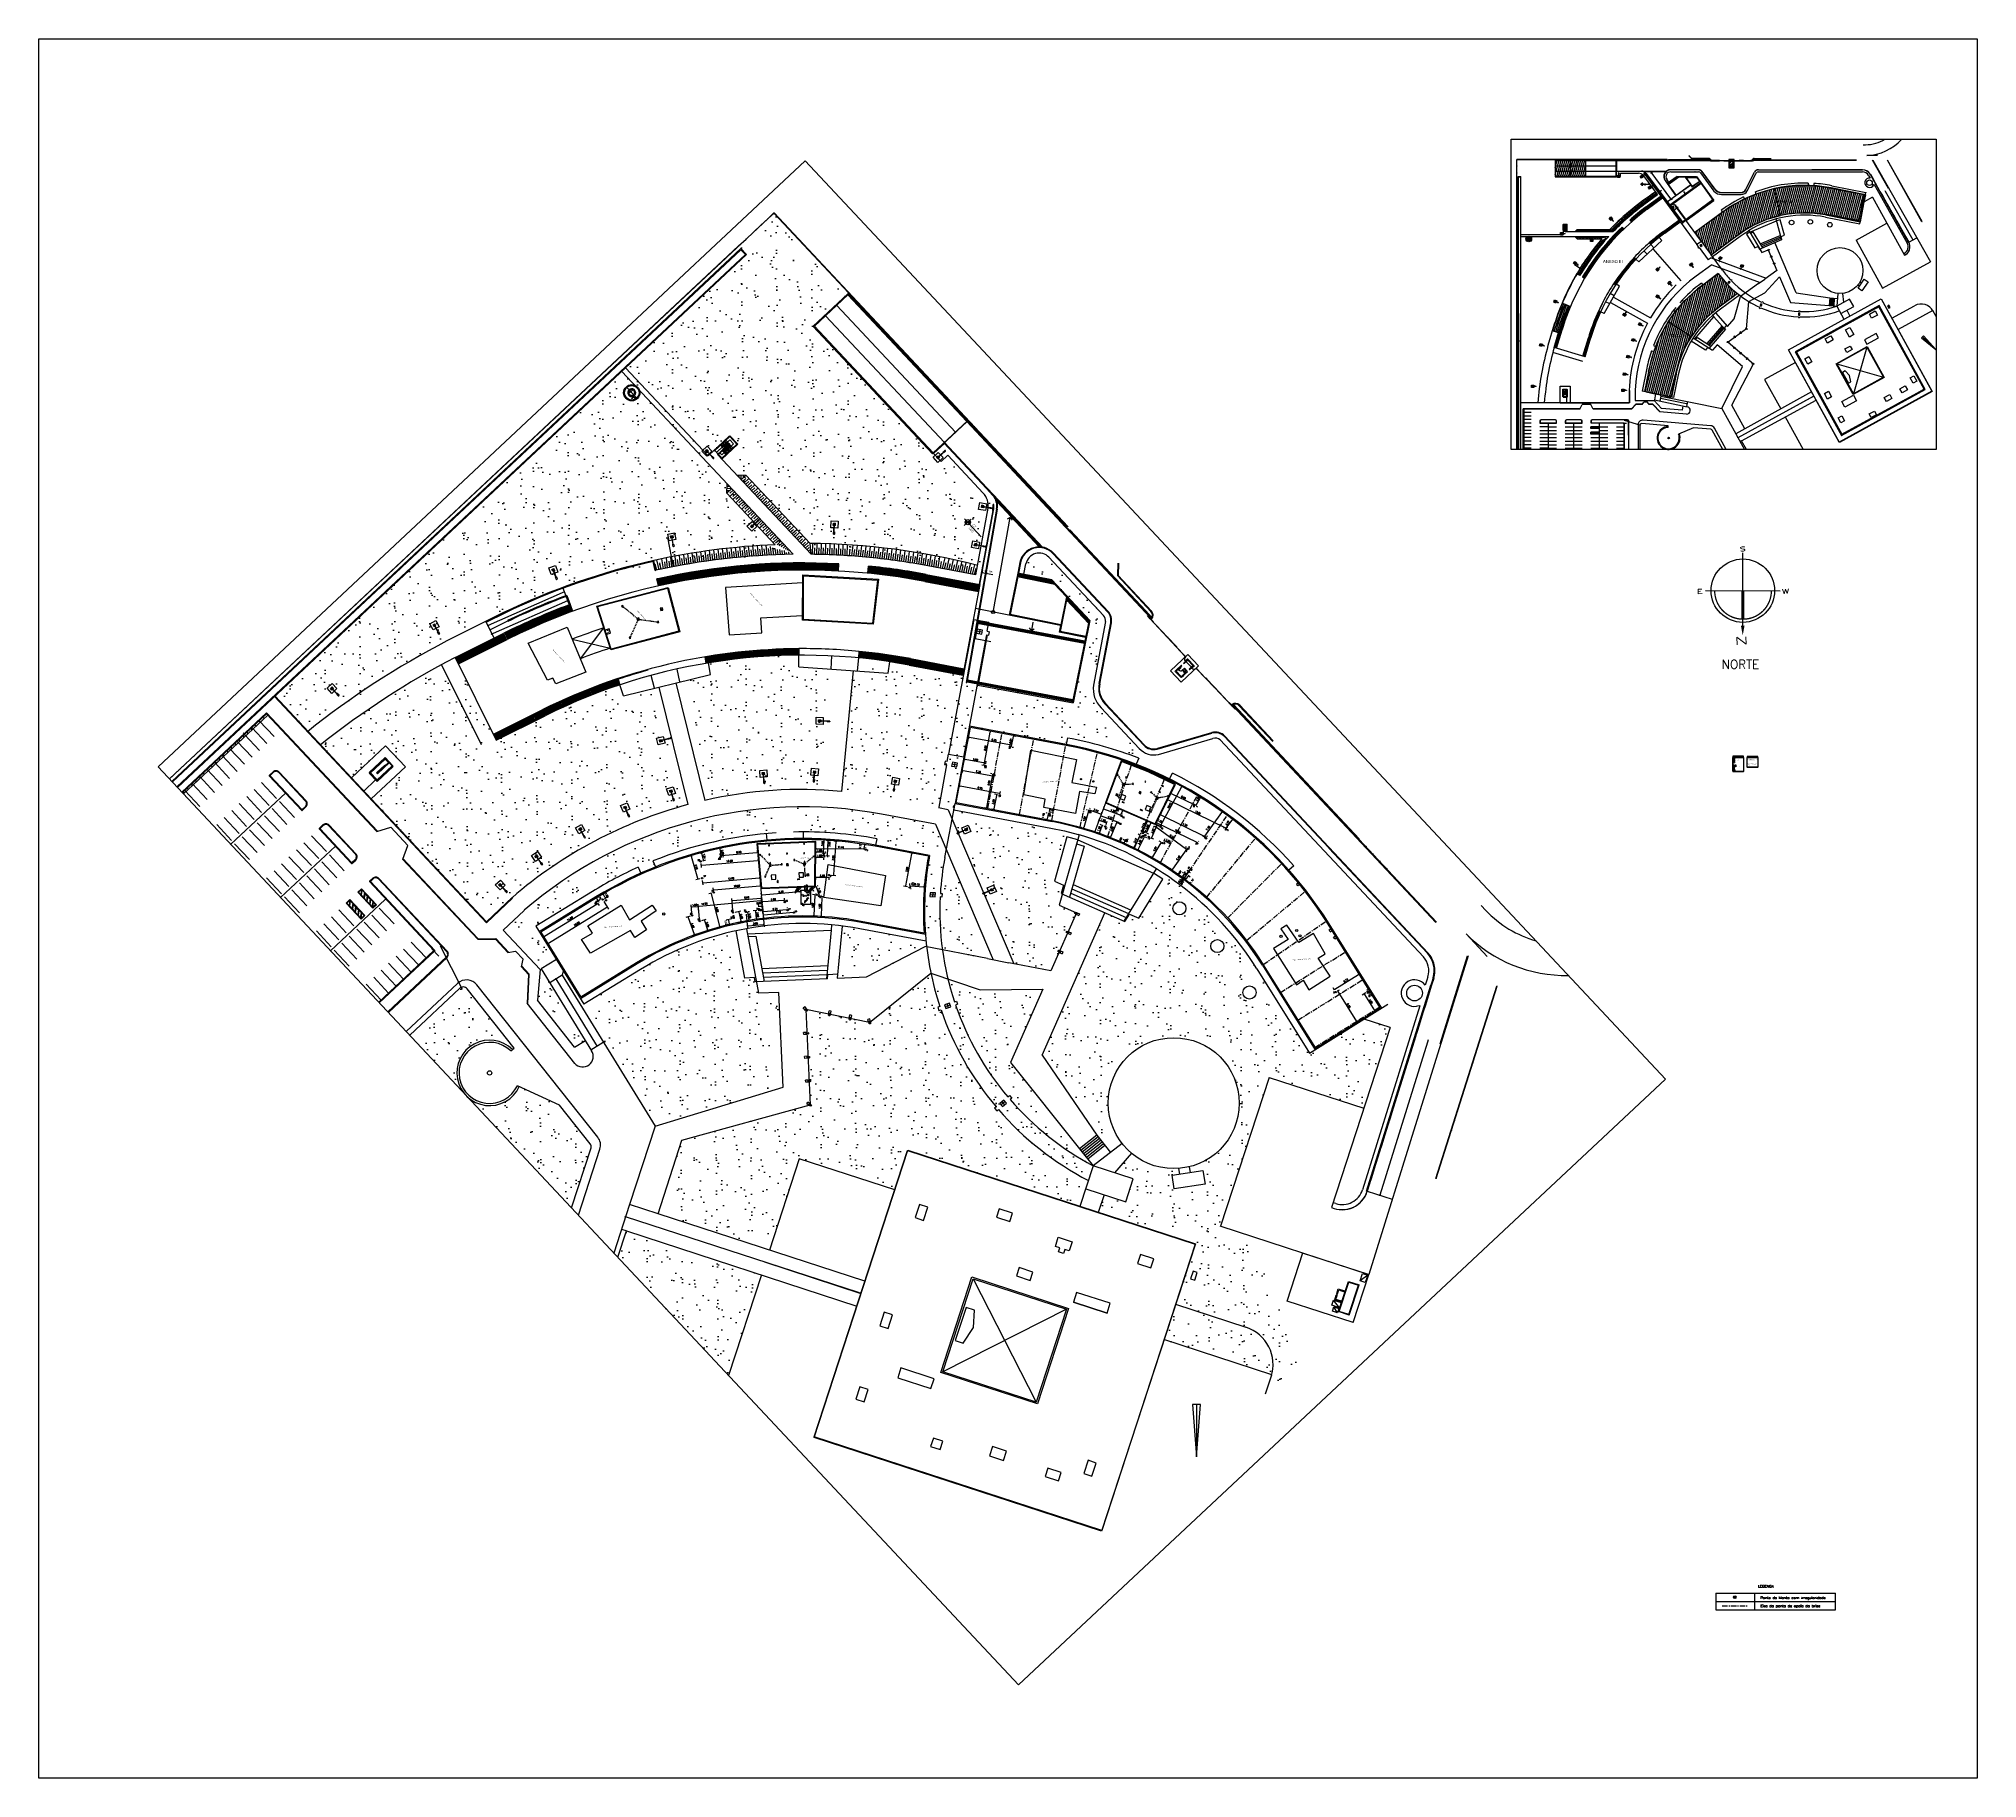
# Model space of a CAD drawing. Header units: metres. Extents: x 1796 to 2240, y -1398 to -687.
# Drawn here: x 1796.3 to 2240.4, y -1397.9 to -999.3 of the extents above; entities that cross this region are included whole.
import ezdxf
from ezdxf.enums import TextEntityAlignment as Align

# ---------------------------------------------------------------- set-up
doc = ezdxf.new("R2010")
doc.units = ezdxf.units.M
doc.header["$MEASUREMENT"] = 0
doc.linetypes.add('CENTER', pattern=[2, 1.25, -0.25, 0.25, -0.25])
doc.linetypes.add('HIDDEN', pattern=[0.375, 0.25, -0.125])
doc.layers.get('0').update_dxf_attribs({"linetype": 'CONTINUOUS'})
doc.layers.get('Defpoints').update_dxf_attribs({"linetype": 'CONTINUOUS'})
for name, color, linetype in [('ARQUITETURA', 253, 'CONTINUOUS'), ('Car', 1, 'CONTINUOUS'), ('Cota', 10, 'CONTINUOUS'), ('ELE-CXP-CON', 2, 'CONTINUOUS'), ('ELE_CABEAMENTO APARENTE', 4, 'HIDDEN'), ('ELE_DUTO AÇO', 170, 'CONTINUOUS'), ('ELE_DUTO FLEXÍVEL', 96, 'CONTINUOUS'), ('ELE_ELETROCALHA', 8, 'CONTINUOUS'), ('ELE_QUADROS', 4, 'CONTINUOUS'), ('ELE_TABELA', 1, 'CONTINUOUS'), ('ELE_TEXTO', 3, 'CONTINUOUS'), ('IMPLANTAÇÃO 1', 2, 'HIDDEN'), ('IMPLANTAÇÃO 2', 2, 'HIDDEN'), ('IMPLANTAÇÃO1', 1, 'CONTINUOUS'), ('IMPLANTAÇÃO2', 1, 'CONTINUOUS'), ('IMPLANTAÇÃO3', 1, 'CONTINUOUS'), ('IMPLANTAÇÃO4', 1, 'CONTINUOUS'), ('MARCAÇÕES NA MANTA', 6, 'CONTINUOUS'), ('TEXTO', 1, 'CONTINUOUS')]:
    doc.layers.add(name, color=color, linetype=linetype)
doc.layers.add('ELE_BLOCOS', color=3, linetype='CONTINUOUS', lineweight=5)
doc.layers.add('ELE_CAIXA DE PASSAGEM', color=3, linetype='CONTINUOUS', lineweight=5)
doc.styles.add('1-250', font='arial.ttf', dxfattribs={"height": 0.5})
doc.styles.add('ELÉTRICA', font='arial.ttf')
doc.styles.add('ENGECAD', font='arial.ttf')
doc.styles.add('NORMAL', font='romans.shx', dxfattribs={"width": 0.8, "height": 0.1})
doc.styles.add('R60-250', font='romans.shx', dxfattribs={"height": 0.375})
doc.styles.add('R60-500', font='romans.shx', dxfattribs={"height": 0.75})
doc.styles.add('ROMANT', font='romant', dxfattribs={"width": 1.5, "height": 0.12})
doc.styles.add('S20', font='SIMPLEX.shx', dxfattribs={"width": 1.1, "height": 0.2})
doc.styles.add('T20', font='arial.ttf', dxfattribs={"width": 1.1, "height": 0.1})
doc.dimstyles.new('250', dxfattribs={"dimtxt": 0.375, "dimasz": 0.18, "dimexe": 0.5, "dimexo": 0.5, "dimgap": 0.225, "dimtad": 1, "dimzin": 1, "dimdsep": 46, "dimtxsty": 'R60-250', "dimblk1": 'DOT', "dimblk2": 'DOT', "dimsah": 1, "dimcen": 0, "dimclrd": 1, "dimclre": 1, "dimclrt": 30, "dimadec": 0, "dimazin": 0, "dimtfac": 1, "dimtmove": 2, "dimatfit": 3, "dimldrblk": 'DOT', "dimfxl": 1, "dimtolj": 1, "dimtzin": 0, "dimarcsym": 0})
pattern_1 = [(350.62296, (1466.5355, -762.2295), (4.089919, 4.08927), [0, -4.56, 0, -5.1, 0, -4.875]), (320.623, (1466.5355, -762.2295), (9.808834, 1.91215), [0, -2.46, 0, -4.11, 0, -1.575]), (280.62296, (1464.013, -759.536), (6.39856, -6.807323), [0, -1.5, 0, -5.4, 0, -7.05]), (270.623, (1464.013, -759.536), (8.08648, -4.78256), [0, -0.75, 0, -3.54, 0, -4.05])]
pattern_2 = [(75, (63.1163, 0), (-0.42259255, 0.11323333), [])]
pattern_3 = [(75, (-94.6319, -7e-12), (-0.42259255, 0.11323333), [])]
pattern_4 = [(75, (0.00033, -4.2636), (-0.42259255, 0.11323333), [])]

# ---------------------------------------------------------------- blocks, each defined once
blk = doc.blocks.new('QDC')
at = {"layer": 'ELE_QUADROS'}
blk.add_hatch(color=1, dxfattribs=at).paths.add_polyline_path([(0, 24), (60, 0), (60, 24)])
for p, q in [((0, 24), (60, 0)), ((0, 24), (0, 0)), ((60, 24), (0, 24)), ((0, 0), (60, 0)), ((60, 0), (60, 24))]:
    blk.add_line(p, q, dxfattribs=at)
blk = doc.blocks.new('CD TVC')
h = blk.add_hatch(color=1)
h.paths.add_polyline_path([(40, 12), (80, 0), (80, 24)])
h.paths.add_polyline_path([(40, 12), (0, 24), (0, 0)])
at = {"layer": 'ELE_QUADROS'}
for p, q in [((0, 0), (80, 24)), ((0, 24), (80, 0))]:
    blk.add_line(p, q, dxfattribs=at)
blk.add_lwpolyline([(0, 0), (80, 0), (80, 24), (0, 24)], close=True, dxfattribs=at)
blk = doc.blocks.new('CD TEL')
at = {"layer": 'ELE_QUADROS'}
h = blk.add_hatch(dxfattribs=at)
h.set_pattern_fill('ANSI31', color=10, scale=25, style=0)
h.set_pattern_definition([(45, (-6752.08, -3804.0768), (-2.2097087, 2.2097087), [])])
h.paths.add_polyline_path([(80, 0), (80, 24), (0, 24), (0, 0)])
blk.add_lwpolyline([(0, 0), (80, 0), (80, 24), (0, 24)], close=True, dxfattribs=at)
blk = doc.blocks.new('CPE60')
at = {"layer": 'ELE_CAIXA DE PASSAGEM', "color": 2}
blk.add_lwpolyline([(0, 0), (60, 0), (60, 60), (0, 60)], close=True, dxfattribs=at)
at = {"layer": 'ELE_CAIXA DE PASSAGEM', "color": 3, "style": 'ENGECAD'}
blk.add_text('60x60', height=14.7, dxfattribs=at).set_placement((2, 12), (58, 12), align=Align.ALIGNED)
blk.add_text('CPE', height=15, dxfattribs=at).set_placement((27, 38), align=Align.CENTER)
blk = doc.blocks.new('CX PASSAGEM 60X60')
at = {"layer": 'ELE_CAIXA DE PASSAGEM', "xscale": 0.005, "yscale": 0.005, "zscale": 0.005}
blk.add_blockref('CPE60', (0, -0.15), dxfattribs=at)
blk = doc.blocks.new('*U17')
at = {"color": 0}
for points in [[(-0.0674, 0.01), (-0.0474, 0.01), (-0.0474, -0.01), (-0.0674, -0.01)], [(0.00995, 0.045), (-0.01005, 0.045), (-0.01005, 0.025), (0.00995, 0.025)], [(0.0673, 0.01), (0.0473, 0.01), (0.0473, -0.01), (0.0673, -0.01)], [(0.00995, -0.045), (-0.01005, -0.045), (-0.01005, -0.025), (0.00995, -0.025)]]:
    blk.add_lwpolyline(points, close=True, dxfattribs=at)
blk.add_lwpolyline([(0.0453, 0.025), (-0.0454, 0.025, 0.414213562), (-0.0474, 0.023), (-0.0474, -0.023, 0.414213562), (-0.0454, -0.025), (0.0453, -0.025, 0.414213562), (0.0473, -0.023), (0.0473, 0.023, 0.414213562)], format="xyb", close=True, dxfattribs=at)
blk.add_point((0, 0), dxfattribs=at)
blk = doc.blocks.new('TUB SOBE')
at = {"layer": 'ELE_BLOCOS', "color": 4}
blk.add_line((-0.11, 0.24), (-0.01, 0.01), dxfattribs=at)
blk.add_lwpolyline([(-0.16, 0.38), (-0.13, 0.23), (-0.08, 0.26)], close=True, dxfattribs=at)
at = {"layer": 'ELE_BLOCOS', "color": 5}
blk.add_circle((0, 0), 0.016, dxfattribs=at)
blk = doc.blocks.new('TUB DESCE')
at = {"layer": 'ELE_BLOCOS', "color": 4}
blk.add_line((-0.07, 0.15), (-0.17, 0.38), dxfattribs=at)
blk.add_lwpolyline([(-0.04, 0.16), (-0.01, 0.01), (-0.09, 0.14)], close=True, dxfattribs=at)
at = {"layer": 'ELE_BLOCOS', "color": 5}
blk.add_circle((0, 0), 0.016, dxfattribs=at)
blk = doc.blocks.new('_DOT')
at = {"color": 0, "linetype": 'ByBlock'}
blk.add_line((-0.5, 0), (-1, 0), dxfattribs=at)
at = {"color": 0, "linetype": 'ByBlock', "const_width": 0.5}
blk.add_lwpolyline([(-0.25, 0, 1), (0.25, 0, 1)], format="xyb", close=True, dxfattribs=at)
blk = doc.blocks.new('*D991')
at = {"layer": 'Cota', "color": 1, "lineweight": -2, "transparency": 16777216}
for p, q in [((2100.69, -1218), (2100.54, -1218.09)), ((2100.84, -1217.9), (2101.27, -1217.63)), ((2100.97, -1218.11), (2101.11, -1218.33)), ((2101.4, -1217.84), (2101.54, -1218.06)), ((2101.43, -1217.54), (2101.58, -1217.44))]:
    blk.add_line(p, q, dxfattribs=at)
at = {"layer": 'Defpoints', "color": 0, "transparency": 16777216}
for p in [(2100.7, -1217.68), (2101.13, -1217.41), (2101.27, -1217.63)]:
    blk.add_point(p, dxfattribs=at)
at = {"layer": 'Cota', "color": 1, "lineweight": -2, "transparency": 16777216, "xscale": 0.18, "yscale": 0.18, "zscale": 0.18}
for p, rotation in [((2100.84, -1217.9), 31.93962668871673), ((2101.27, -1217.63), 211.9396266887167)]:
    blk.add_blockref('_DOT', p, dxfattribs=dict(at, rotation=rotation))
at = {"layer": 'Cota', "color": 30, "transparency": 16777216, "insert": (2101.44, -1218.44), "char_height": 0.375, "attachment_point": 5, "rotation": 31.9396, "style": 'R60-250'}
blk.add_mtext('\\A1;0.51', dxfattribs=at)
blk = doc.blocks.new('*D992')
at = {"layer": 'Cota', "color": 1, "lineweight": -2, "transparency": 16777216}
for p, q in [((2100.28, -1217.95), (2099.5, -1218.43)), ((2100.02, -1218.32), (2102.29, -1221.95)), ((2102.73, -1221.88), (2101.96, -1222.37))]:
    blk.add_line(p, q, dxfattribs=at)
at = {"layer": 'Defpoints', "color": 0, "transparency": 16777216}
for p in [(2100.7, -1217.68), (2102.38, -1222.1), (2103.16, -1221.62)]:
    blk.add_point(p, dxfattribs=at)
at = {"layer": 'Cota', "color": 1, "lineweight": -2, "transparency": 16777216, "xscale": 0.18, "yscale": 0.18, "zscale": 0.18}
for p, rotation in [((2099.93, -1218.16), 121.9396266889329), ((2102.38, -1222.1), 301.9396266889329)]:
    blk.add_blockref('_DOT', p, dxfattribs=dict(at, rotation=rotation))
at = {"layer": 'Cota', "color": 30, "transparency": 16777216, "insert": (2101.5, -1219.92), "char_height": 0.375, "attachment_point": 5, "rotation": 301.9396, "style": 'R60-250'}
blk.add_mtext('\\A1;4.64', dxfattribs=at)
blk = doc.blocks.new('*D993')
at = {"layer": 'Cota', "color": 1, "lineweight": -2, "transparency": 16777216}
for p, q in [((2093.23, -1217.11), (2098.63, -1213.74)), ((2098.85, -1213.75), (2098.52, -1213.22)), ((2093.14, -1217.31), (2092.81, -1216.78))]:
    blk.add_line(p, q, dxfattribs=at)
at = {"layer": 'Defpoints', "color": 0, "transparency": 16777216}
for p in [(2098.78, -1213.64), (2099.12, -1214.18), (2093.41, -1217.74)]:
    blk.add_point(p, dxfattribs=at)
at = {"layer": 'Cota', "color": 1, "lineweight": -2, "transparency": 16777216, "xscale": 0.18, "yscale": 0.18, "zscale": 0.18}
for p, rotation in [((2098.78, -1213.64), 31.93962668872481), ((2093.07, -1217.2), 211.9396266887248)]:
    blk.add_blockref('_DOT', p, dxfattribs=dict(at, rotation=rotation))
at = {"layer": 'Cota', "color": 30, "transparency": 16777216, "insert": (2095.71, -1215.07), "char_height": 0.375, "attachment_point": 5, "rotation": 31.9396, "style": 'R60-250'}
blk.add_mtext('\\A1;6.73', dxfattribs=at)
blk = doc.blocks.new('*D994')
at = {"layer": 'Cota', "color": 1, "lineweight": -2, "transparency": 16777216}
for p, q in [((2093.83, -1217.47), (2094.24, -1217.22)), ((2093.91, -1217.64), (2098.19, -1224.5)), ((2098.3, -1224.65), (2098.71, -1224.39))]:
    blk.add_line(p, q, dxfattribs=at)
at = {"layer": 'Defpoints', "color": 0, "transparency": 16777216}
for p in [(2093.41, -1217.74), (2097.88, -1224.91), (2098.28, -1224.66)]:
    blk.add_point(p, dxfattribs=at)
at = {"layer": 'Cota', "color": 1, "lineweight": -2, "transparency": 16777216, "xscale": 0.18, "yscale": 0.18, "zscale": 0.18}
for p, rotation in [((2093.81, -1217.49), 121.9396266889307), ((2098.28, -1224.66), 301.9396266889307)]:
    blk.add_blockref('_DOT', p, dxfattribs=dict(at, rotation=rotation))
at = {"layer": 'Cota', "color": 30, "transparency": 16777216, "insert": (2096.4, -1220.85), "char_height": 0.375, "attachment_point": 5, "rotation": 301.9396, "style": 'R60-250'}
blk.add_mtext('\\A1;8.45', dxfattribs=at)
blk = doc.blocks.new('*D995')
at = {"layer": 'Cota', "color": 1, "lineweight": -2, "transparency": 16777216}
for p, q in [((2067.89, -1180.22), (2067.71, -1180.08)), ((2068.21, -1180.24), (2069.68, -1178.33)), ((2069.57, -1178.02), (2069.39, -1177.88))]:
    blk.add_line(p, q, dxfattribs=at)
at = {"layer": 'Defpoints', "color": 0, "transparency": 16777216}
for p in [(2068.29, -1180.52), (2069.79, -1178.18), (2069.97, -1178.33)]:
    blk.add_point(p, dxfattribs=at)
at = {"layer": 'Cota', "color": 1, "lineweight": -2, "transparency": 16777216, "xscale": 0.18, "yscale": 0.18, "zscale": 0.18}
for p, rotation in [((2068.1, -1180.38), 232.533822612642), ((2069.79, -1178.18), 52.53382261264198)]:
    blk.add_blockref('_DOT', p, dxfattribs=dict(at, rotation=rotation))
at = {"layer": 'Cota', "color": 30, "transparency": 16777216, "insert": (2068.62, -1179.03), "char_height": 0.375, "attachment_point": 5, "rotation": 52.5338, "style": 'R60-250'}
blk.add_mtext('\\A1;2.77', dxfattribs=at)
blk = doc.blocks.new('*D996')
at = {"layer": 'Cota', "color": 1, "lineweight": -2, "transparency": 16777216}
for p, q in [((2061.43, -1174.89), (2062.39, -1173.32)), ((2061.46, -1175.12), (2061.76, -1175.3)), ((2062.61, -1173.24), (2062.91, -1173.42))]:
    blk.add_line(p, q, dxfattribs=at)
at = {"layer": 'Defpoints', "color": 0, "transparency": 16777216}
for p in [(2061.04, -1174.86), (2062.18, -1172.98), (2062.48, -1173.16)]:
    blk.add_point(p, dxfattribs=at)
at = {"layer": 'Cota', "color": 1, "lineweight": -2, "transparency": 16777216, "xscale": 0.18, "yscale": 0.18, "zscale": 0.18}
for p, rotation in [((2061.34, -1175.04), 238.5333396233748), ((2062.48, -1173.16), 58.53333962337476)]:
    blk.add_blockref('_DOT', p, dxfattribs=dict(at, rotation=rotation))
at = {"layer": 'Cota', "color": 30, "transparency": 16777216, "insert": (2061.8, -1173.46), "char_height": 0.375, "attachment_point": 5, "rotation": 58.5333, "style": 'R60-250'}
blk.add_mtext('\\A1;2.20', dxfattribs=at)
blk = doc.blocks.new('*D997')
at = {"layer": 'Cota', "color": 1, "lineweight": -2, "transparency": 16777216}
for p, q in [((2053.15, -1179.72), (2052.35, -1179.33)), ((2052.38, -1178.87), (2052.41, -1178.8)), ((2053.5, -1179.43), (2053.53, -1179.35))]:
    blk.add_line(p, q, dxfattribs=at)
at = {"layer": 'Defpoints', "color": 0, "transparency": 16777216}
for p in [(2052.16, -1179.32), (2052.19, -1179.25), (2053.28, -1179.87)]:
    blk.add_point(p, dxfattribs=at)
at = {"layer": 'Cota', "color": 1, "lineweight": -2, "transparency": 16777216, "xscale": 0.18, "yscale": 0.18, "zscale": 0.18}
for p, rotation in [((2052.19, -1179.25), 153.836098638127), ((2053.31, -1179.8), 333.836098638127)]:
    blk.add_blockref('_DOT', p, dxfattribs=dict(at, rotation=rotation))
at = {"layer": 'Cota', "color": 30, "transparency": 16777216, "insert": (2053.21, -1178.61), "char_height": 0.375, "attachment_point": 5, "rotation": 333.8361, "style": 'R60-250'}
blk.add_mtext('\\A1;1.25', dxfattribs=at)
blk = doc.blocks.new('*D998')
at = {"layer": 'Cota', "color": 1, "lineweight": -2, "transparency": 16777216}
for p, q in [((2053.24, -1179.65), (2058.06, -1170.81)), ((2057.83, -1170.48), (2057.71, -1170.41)), ((2052.84, -1179.64), (2052.72, -1179.57))]:
    blk.add_line(p, q, dxfattribs=at)
at = {"layer": 'Defpoints', "color": 0, "transparency": 16777216}
for p in [(2058.15, -1170.65), (2058.27, -1170.72), (2053.28, -1179.87)]:
    blk.add_point(p, dxfattribs=at)
at = {"layer": 'Cota', "color": 1, "lineweight": -2, "transparency": 16777216, "xscale": 0.18, "yscale": 0.18, "zscale": 0.18}
for p, rotation in [((2058.15, -1170.65), 61.40381336244443), ((2053.16, -1179.81), 241.4038133624445)]:
    blk.add_blockref('_DOT', p, dxfattribs=dict(at, rotation=rotation))
at = {"layer": 'Cota', "color": 30, "transparency": 16777216, "insert": (2055.29, -1175.03), "char_height": 0.375, "attachment_point": 5, "rotation": 61.4038, "style": 'R60-250'}
blk.add_mtext('\\A1;10.43', dxfattribs=at)
blk = doc.blocks.new('*D999')
at = {"layer": 'Cota', "color": 1, "lineweight": -2, "transparency": 16777216}
for p, q in [((2063.39, -1182.06), (2067.33, -1176.59)), ((2067.47, -1176.48), (2067.03, -1176.16)), ((2063.32, -1182.23), (2062.88, -1181.91))]:
    blk.add_line(p, q, dxfattribs=at)
at = {"layer": 'Defpoints', "color": 0, "transparency": 16777216}
for p in [(2067.44, -1176.45), (2067.88, -1176.77), (2063.72, -1182.53)]:
    blk.add_point(p, dxfattribs=at)
at = {"layer": 'Cota', "color": 1, "lineweight": -2, "transparency": 16777216, "xscale": 0.18, "yscale": 0.18, "zscale": 0.18}
for p, rotation in [((2067.44, -1176.45), 54.19080671423378), ((2063.28, -1182.21), 234.1908067142338)]:
    blk.add_blockref('_DOT', p, dxfattribs=dict(at, rotation=rotation))
at = {"layer": 'Cota', "color": 30, "transparency": 16777216, "insert": (2064.12, -1180.21), "char_height": 0.375, "attachment_point": 5, "rotation": 54.1908, "style": 'R60-250'}
blk.add_mtext('\\A1;7.10', dxfattribs=at)
blk = doc.blocks.new('*D1000')
at = {"layer": 'Cota', "color": 1, "lineweight": -2, "transparency": 16777216}
for p, q in [((2053.36, -1176.88), (2053.47, -1176.65)), ((2063.67, -1182.22), (2053.41, -1177.18)), ((2063.94, -1182.08), (2064.05, -1181.85))]:
    blk.add_line(p, q, dxfattribs=at)
at = {"layer": 'Defpoints', "color": 0, "transparency": 16777216}
for p in [(2053.14, -1177.33), (2053.25, -1177.1), (2063.72, -1182.53)]:
    blk.add_point(p, dxfattribs=at)
at = {"layer": 'Cota', "color": 1, "lineweight": -2, "transparency": 16777216, "xscale": 0.18, "yscale": 0.18, "zscale": 0.18}
for p, rotation in [((2053.25, -1177.1), 153.836098638135), ((2063.83, -1182.3), 333.836098638135)]:
    blk.add_blockref('_DOT', p, dxfattribs=dict(at, rotation=rotation))
at = {"layer": 'Cota', "color": 30, "transparency": 16777216, "insert": (2058.72, -1179.33), "char_height": 0.375, "attachment_point": 5, "rotation": 333.8361, "style": 'R60-250'}
blk.add_mtext('\\A1;11.79', dxfattribs=at)
blk = doc.blocks.new('*D1001')
at = {"layer": 'Cota', "color": 1, "lineweight": -2, "transparency": 16777216}
for p, q in [((2055.04, -1173.46), (2055.15, -1173.23)), ((2068.24, -1180.22), (2055.09, -1173.76)), ((2068.51, -1180.08), (2068.62, -1179.85))]:
    blk.add_line(p, q, dxfattribs=at)
at = {"layer": 'Defpoints', "color": 0, "transparency": 16777216}
for p in [(2054.82, -1173.91), (2054.93, -1173.68), (2068.29, -1180.52)]:
    blk.add_point(p, dxfattribs=at)
at = {"layer": 'Cota', "color": 1, "lineweight": -2, "transparency": 16777216, "xscale": 0.18, "yscale": 0.18, "zscale": 0.18}
for p, rotation in [((2054.93, -1173.68), 153.836098638135), ((2068.4, -1180.3), 333.836098638135)]:
    blk.add_blockref('_DOT', p, dxfattribs=dict(at, rotation=rotation))
at = {"layer": 'Cota', "color": 30, "transparency": 16777216, "insert": (2061.85, -1176.62), "char_height": 0.375, "attachment_point": 5, "rotation": 333.8361, "style": 'R60-250'}
blk.add_mtext('\\A1;15.01', dxfattribs=at)
blk = doc.blocks.new('*D1002')
at = {"layer": 'Cota', "color": 1, "lineweight": -2, "transparency": 16777216}
blk.add_line((2060.87, -1174.78), (2055.81, -1172.29), dxfattribs=at)
at = {"layer": 'Defpoints', "color": 0, "transparency": 16777216}
for p in [(2055.65, -1172.21), (2055.65, -1172.21), (2061.04, -1174.86)]:
    blk.add_point(p, dxfattribs=at)
at = {"layer": 'Cota', "color": 1, "lineweight": -2, "transparency": 16777216, "xscale": 0.18, "yscale": 0.18, "zscale": 0.18}
for p, rotation in [((2055.65, -1172.21), 153.836098638136), ((2061.04, -1174.86), 333.836098638136)]:
    blk.add_blockref('_DOT', p, dxfattribs=dict(at, rotation=rotation))
at = {"layer": 'Cota', "color": 30, "transparency": 16777216, "insert": (2058.52, -1173.16), "char_height": 0.375, "attachment_point": 5, "rotation": 333.8361, "style": 'R60-250'}
blk.add_mtext('\\A1;6.00', dxfattribs=at)
blk = doc.blocks.new('*D1003')
at = {"layer": 'Cota', "color": 1, "lineweight": -2, "transparency": 16777216}
for p, q in [((2061.64, -1183.51), (2052.5, -1179.02)), ((2052.51, -1178.6), (2052.56, -1178.5)), ((2061.97, -1183.25), (2062.02, -1183.14))]:
    blk.add_line(p, q, dxfattribs=at)
at = {"layer": 'Defpoints', "color": 0, "transparency": 16777216}
for p in [(2052.29, -1179.05), (2052.34, -1178.94), (2061.75, -1183.7)]:
    blk.add_point(p, dxfattribs=at)
at = {"layer": 'Cota', "color": 1, "lineweight": -2, "transparency": 16777216, "xscale": 0.18, "yscale": 0.18, "zscale": 0.18}
for p, rotation in [((2052.34, -1178.94), 153.8360986381351), ((2061.8, -1183.59), 333.8360986381351)]:
    blk.add_blockref('_DOT', p, dxfattribs=dict(at, rotation=rotation))
at = {"layer": 'Cota', "color": 30, "transparency": 16777216, "insert": (2057.25, -1180.9), "char_height": 0.375, "attachment_point": 5, "rotation": 333.8361, "style": 'R60-250'}
blk.add_mtext('\\A1;10.54', dxfattribs=at)
blk = doc.blocks.new('*D1004')
at = {"layer": 'Cota', "color": 1, "lineweight": -2, "transparency": 16777216}
for p, q in [((2057.99, -1191.21), (2057.81, -1191.08)), ((2058.62, -1190.82), (2058.31, -1191.23)), ((2058.51, -1190.52), (2058.32, -1190.38))]:
    blk.add_line(p, q, dxfattribs=at)
at = {"layer": 'Defpoints', "color": 0, "transparency": 16777216}
for p in [(2058.21, -1191.37), (2058.39, -1191.51), (2058.91, -1190.81)]:
    blk.add_point(p, dxfattribs=at)
at = {"layer": 'Cota', "color": 1, "lineweight": -2, "transparency": 16777216, "xscale": 0.18, "yscale": 0.18, "zscale": 0.18}
for p, rotation in [((2058.21, -1191.37), 233.4532499225455), ((2058.72, -1190.67), 53.45324992254544)]:
    blk.add_blockref('_DOT', p, dxfattribs=dict(at, rotation=rotation))
at = {"layer": 'Cota', "color": 30, "transparency": 16777216, "insert": (2057.64, -1190.41), "char_height": 0.375, "attachment_point": 5, "rotation": 53.4532, "style": 'R60-250'}
blk.add_mtext('\\A1;0.87', dxfattribs=at)
blk = doc.blocks.new('*D1005')
at = {"layer": 'Cota', "color": 1, "lineweight": -2, "transparency": 16777216}
for p, q in [((2058.94, -1191.92), (2059.39, -1192.26)), ((2059.58, -1191.16), (2059.1, -1191.81)), ((2059.64, -1190.98), (2060.09, -1191.32))]:
    blk.add_line(p, q, dxfattribs=at)
at = {"layer": 'Defpoints', "color": 0, "transparency": 16777216}
for p in [(2058.54, -1191.62), (2058.99, -1191.96), (2059.24, -1190.68)]:
    blk.add_point(p, dxfattribs=at)
at = {"layer": 'Cota', "color": 1, "lineweight": -2, "transparency": 16777216, "xscale": 0.18, "yscale": 0.18, "zscale": 0.18}
for p, rotation in [((2058.99, -1191.96), 233.3074214811011), ((2059.69, -1191.02), 53.30742148110113)]:
    blk.add_blockref('_DOT', p, dxfattribs=dict(at, rotation=rotation))
at = {"layer": 'Cota', "color": 30, "transparency": 16777216, "insert": (2060.46, -1192.33), "char_height": 0.375, "attachment_point": 5, "rotation": 53.3074, "style": 'R60-250'}
blk.add_mtext('\\A1;1.17', dxfattribs=at)
blk = doc.blocks.new('*D1006')
at = {"layer": 'Cota', "color": 1, "lineweight": -2, "transparency": 16777216}
for p, q in [((2059.3, -1184.89), (2056, -1189.59)), ((2059.2, -1184.61), (2059, -1184.46)), ((2055.7, -1189.6), (2055.49, -1189.45))]:
    blk.add_line(p, q, dxfattribs=at)
at = {"layer": 'Defpoints', "color": 0, "transparency": 16777216}
for p in [(2059.61, -1184.89), (2055.9, -1189.74), (2056.11, -1189.88)]:
    blk.add_point(p, dxfattribs=at)
at = {"layer": 'Cota', "color": 1, "lineweight": -2, "transparency": 16777216, "xscale": 0.18, "yscale": 0.18, "zscale": 0.18}
for p, rotation in [((2059.41, -1184.75), 54.88925954069785), ((2055.9, -1189.74), 234.8892595406979)]:
    blk.add_blockref('_DOT', p, dxfattribs=dict(at, rotation=rotation))
at = {"layer": 'Cota', "color": 30, "transparency": 16777216, "insert": (2057.31, -1187), "char_height": 0.375, "attachment_point": 5, "rotation": 54.8893, "style": 'R60-250'}
blk.add_mtext('\\A1;6.10', dxfattribs=at)
blk = doc.blocks.new('*D1007')
at = {"layer": 'Cota', "color": 1, "lineweight": -2, "transparency": 16777216}
for p, q in [((2053.32, -1183.54), (2051.45, -1186.75)), ((2053.34, -1183.34), (2052.98, -1183.14)), ((2051.29, -1186.86), (2050.93, -1186.65))]:
    blk.add_line(p, q, dxfattribs=at)
at = {"layer": 'Defpoints', "color": 0, "transparency": 16777216}
for p in [(2053.77, -1183.6), (2051.36, -1186.9), (2051.72, -1187.11)]:
    blk.add_point(p, dxfattribs=at)
at = {"layer": 'Cota', "color": 1, "lineweight": -2, "transparency": 16777216, "xscale": 0.18, "yscale": 0.18, "zscale": 0.18}
for p, rotation in [((2053.41, -1183.39), 59.75284128929175), ((2051.36, -1186.9), 239.7528412892918)]:
    blk.add_blockref('_DOT', p, dxfattribs=dict(at, rotation=rotation))
at = {"layer": 'Cota', "color": 30, "transparency": 16777216, "insert": (2052.03, -1184.94), "char_height": 0.375, "attachment_point": 5, "rotation": 59.7528, "style": 'R60-250'}
blk.add_mtext('\\A1;4.07', dxfattribs=at)
blk = doc.blocks.new('*D1008')
at = {"layer": 'Cota', "color": 1, "lineweight": -2, "transparency": 16777216}
for p, q in [((2054.01, -1183.16), (2054.34, -1182.57)), ((2054.25, -1183.1), (2055.42, -1183.74)), ((2055.49, -1183.98), (2055.81, -1183.39))]:
    blk.add_line(p, q, dxfattribs=at)
at = {"layer": 'Defpoints', "color": 0, "transparency": 16777216}
for p in [(2053.77, -1183.6), (2055.25, -1184.41), (2055.57, -1183.83)]:
    blk.add_point(p, dxfattribs=at)
at = {"layer": 'Cota', "color": 1, "lineweight": -2, "transparency": 16777216, "xscale": 0.18, "yscale": 0.18, "zscale": 0.18}
for p, rotation in [((2054.09, -1183.01), 151.0284197859405), ((2055.57, -1183.83), 331.0284197859405)]:
    blk.add_blockref('_DOT', p, dxfattribs=dict(at, rotation=rotation))
at = {"layer": 'Cota', "color": 30, "transparency": 16777216, "insert": (2055.03, -1183.06), "char_height": 0.375, "attachment_point": 5, "rotation": 331.0284, "style": 'R60-250'}
blk.add_mtext('\\A1;1.69', dxfattribs=at)
blk = doc.blocks.new('*D1009')
at = {"layer": 'Cota', "color": 1, "lineweight": -2, "transparency": 16777216}
for p, q in [((2059.52, -1189.96), (2059.37, -1189.86)), ((2059.52, -1190.27), (2059.95, -1189.65)), ((2059.65, -1190.36), (2060.07, -1189.73)), ((2059.67, -1190.06), (2059.79, -1190.15)), ((2059.94, -1190.25), (2060.09, -1190.35))]:
    blk.add_line(p, q, dxfattribs=at)
at = {"layer": 'Defpoints', "color": 0, "transparency": 16777216}
for p in [(2059.24, -1190.68), (2059.37, -1190.77), (2059.79, -1190.15)]:
    blk.add_point(p, dxfattribs=at)
at = {"layer": 'Cota', "color": 1, "lineweight": -2, "transparency": 16777216, "xscale": 0.18, "yscale": 0.18, "zscale": 0.18}
for p, rotation in [((2059.67, -1190.06), 325.7496534437241), ((2059.79, -1190.15), 145.7496534437241)]:
    blk.add_blockref('_DOT', p, dxfattribs=dict(at, rotation=rotation))
at = {"layer": 'Cota', "color": 30, "transparency": 16777216, "insert": (2060.06, -1189.48), "char_height": 0.375, "attachment_point": 5, "rotation": 325.7497, "style": 'R60-250'}
blk.add_mtext('\\A1;0.15', dxfattribs=at)
blk = doc.blocks.new('*D1010')
at = {"layer": 'Cota', "color": 1, "lineweight": -2, "transparency": 16777216}
for p, q in [((2057.85, -1192.06), (2057.7, -1191.96)), ((2058.63, -1191.23), (2057.71, -1192.57)), ((2058.92, -1191.42), (2058, -1192.77)), ((2058, -1192.16), (2058.28, -1192.36)), ((2058.43, -1192.46), (2058.58, -1192.56))]:
    blk.add_line(p, q, dxfattribs=at)
at = {"layer": 'Defpoints', "color": 0, "transparency": 16777216}
for p in [(2058.28, -1192.36), (2058.91, -1190.81), (2059.2, -1191.01)]:
    blk.add_point(p, dxfattribs=at)
at = {"layer": 'Cota', "color": 1, "lineweight": -2, "transparency": 16777216, "xscale": 0.18, "yscale": 0.18, "zscale": 0.18}
for p, rotation in [((2058, -1192.16), 325.7496534437819), ((2058.28, -1192.36), 145.7496534437819)]:
    blk.add_blockref('_DOT', p, dxfattribs=dict(at, rotation=rotation))
at = {"layer": 'Cota', "color": 30, "transparency": 16777216, "insert": (2057.88, -1192.67), "char_height": 0.375, "attachment_point": 5, "rotation": 325.7497, "style": 'R60-250'}
blk.add_mtext('\\A1;0.35', dxfattribs=at)
blk = doc.blocks.new('*D1011')
at = {"layer": 'Cota', "color": 1, "lineweight": -2, "transparency": 16777216}
for p, q in [((2051.84, -1179.76), (2051.61, -1180.07)), ((2059.24, -1185.09), (2052.06, -1179.77)), ((2059.32, -1185.29), (2059.09, -1185.6))]:
    blk.add_line(p, q, dxfattribs=at)
at = {"layer": 'Defpoints', "color": 0, "transparency": 16777216}
for p in [(2051.91, -1179.67), (2052.14, -1179.36), (2059.61, -1184.89)]:
    blk.add_point(p, dxfattribs=at)
at = {"layer": 'Cota', "color": 1, "lineweight": -2, "transparency": 16777216, "xscale": 0.18, "yscale": 0.18, "zscale": 0.18}
for p, rotation in [((2051.91, -1179.67), 143.5116389171732), ((2059.39, -1185.2), 323.5116389171732)]:
    blk.add_blockref('_DOT', p, dxfattribs=dict(at, rotation=rotation))
at = {"layer": 'Cota', "color": 30, "transparency": 16777216, "insert": (2055.9, -1182.1), "char_height": 0.375, "attachment_point": 5, "rotation": 323.5116, "style": 'R60-250'}
blk.add_mtext('\\A1;9.30', dxfattribs=at)
blk = doc.blocks.new('*D1012')
at = {"layer": 'Cota', "color": 1, "lineweight": -2, "transparency": 16777216}
for p, q in [((2048.94, -1180.85), (2048.75, -1180.76)), ((2049.28, -1180.8), (2050.18, -1178.71)), ((2049.99, -1178.43), (2049.79, -1178.35))]:
    blk.add_line(p, q, dxfattribs=at)
at = {"layer": 'Defpoints', "color": 0, "transparency": 16777216}
for p in [(2049.4, -1181.04), (2050.25, -1178.55), (2050.45, -1178.63)]:
    blk.add_point(p, dxfattribs=at)
at = {"layer": 'Cota', "color": 1, "lineweight": -2, "transparency": 16777216, "xscale": 0.18, "yscale": 0.18, "zscale": 0.18}
for p, rotation in [((2049.21, -1180.96), 246.6249515187909), ((2050.25, -1178.55), 66.62495151879094)]:
    blk.add_blockref('_DOT', p, dxfattribs=dict(at, rotation=rotation))
at = {"layer": 'Cota', "color": 30, "transparency": 16777216, "insert": (2049.35, -1179.59), "char_height": 0.375, "attachment_point": 5, "rotation": 66.625, "style": 'R60-250'}
blk.add_mtext('\\A1;2.63', dxfattribs=at)
blk = doc.blocks.new('*D1013')
at = {"layer": 'Cota', "color": 1, "lineweight": -2, "transparency": 16777216}
for p, q in [((2050.15, -1181.12), (2051.04, -1179.08)), ((2051.16, -1178.94), (2051.57, -1179.12)), ((2050.13, -1181.31), (2050.54, -1181.48))]:
    blk.add_line(p, q, dxfattribs=at)
at = {"layer": 'Defpoints', "color": 0, "transparency": 16777216}
for p in [(2049.67, -1181.11), (2050.7, -1178.74), (2051.11, -1178.92)]:
    blk.add_point(p, dxfattribs=at)
at = {"layer": 'Cota', "color": 1, "lineweight": -2, "transparency": 16777216, "xscale": 0.18, "yscale": 0.18, "zscale": 0.18}
for p, rotation in [((2050.08, -1181.29), 246.6249515187924), ((2051.11, -1178.92), 66.62495151879239)]:
    blk.add_blockref('_DOT', p, dxfattribs=dict(at, rotation=rotation))
at = {"layer": 'Cota', "color": 30, "transparency": 16777216, "insert": (2050.22, -1179.94), "char_height": 0.375, "attachment_point": 5, "rotation": 66.625, "style": 'R60-250'}
blk.add_mtext('\\A1;2.58', dxfattribs=at)
blk = doc.blocks.new('*D1014')
at = {"layer": 'Cota', "color": 1, "lineweight": -2, "transparency": 16777216}
for p, q in [((2047.22, -1184.69), (2046.71, -1184.44)), ((2048.5, -1181.99), (2047.24, -1184.5)), ((2048.64, -1181.86), (2048.13, -1181.6))]:
    blk.add_line(p, q, dxfattribs=at)
at = {"layer": 'Defpoints', "color": 0, "transparency": 16777216}
for p in [(2047.16, -1184.66), (2047.66, -1184.92), (2049.08, -1182.08)]:
    blk.add_point(p, dxfattribs=at)
at = {"layer": 'Cota', "color": 1, "lineweight": -2, "transparency": 16777216, "xscale": 0.18, "yscale": 0.18, "zscale": 0.18}
for p, rotation in [((2047.16, -1184.66), 243.3864993207173), ((2048.58, -1181.83), 63.38649932071723)]:
    blk.add_blockref('_DOT', p, dxfattribs=dict(at, rotation=rotation))
at = {"layer": 'Cota', "color": 30, "transparency": 16777216, "insert": (2047.5, -1183.06), "char_height": 0.375, "attachment_point": 5, "rotation": 63.3865, "style": 'R60-250'}
blk.add_mtext('\\A1;3.17', dxfattribs=at)
blk = doc.blocks.new('*D1015')
at = {"layer": 'Cota', "color": 1, "lineweight": -2, "transparency": 16777216}
for p, q in [((2049.53, -1182.26), (2048.16, -1184.97)), ((2048.22, -1185.19), (2048.53, -1185.35)), ((2049.74, -1182.17), (2050.05, -1182.32))]:
    blk.add_line(p, q, dxfattribs=at)
at = {"layer": 'Defpoints', "color": 0, "transparency": 16777216}
for p in [(2047.77, -1184.97), (2048.08, -1185.13), (2049.29, -1181.94)]:
    blk.add_point(p, dxfattribs=at)
at = {"layer": 'Cota', "color": 1, "lineweight": -2, "transparency": 16777216, "xscale": 0.18, "yscale": 0.18, "zscale": 0.18}
for p, rotation in [((2048.08, -1185.13), 243.2933201893051), ((2049.61, -1182.1), 63.29332018930508)]:
    blk.add_blockref('_DOT', p, dxfattribs=dict(at, rotation=rotation))
at = {"layer": 'Cota', "color": 30, "transparency": 16777216, "insert": (2048.48, -1183.43), "char_height": 0.375, "attachment_point": 5, "rotation": 63.2933, "style": 'R60-250'}
blk.add_mtext('\\A1;3.39', dxfattribs=at)
blk = doc.blocks.new('*D1016')
at = {"layer": 'Cota', "color": 1, "lineweight": -2, "transparency": 16777216}
for p, q in [((2051.29, -1182.31), (2052.43, -1179.68)), ((2052.28, -1179.42), (2052.96, -1179.72)), ((2051, -1182.38), (2051.68, -1182.67))]:
    blk.add_line(p, q, dxfattribs=at)
at = {"layer": 'Defpoints', "color": 0, "transparency": 16777216}
for p in [(2051.82, -1179.23), (2052.5, -1179.52), (2050.55, -1182.18)]:
    blk.add_point(p, dxfattribs=at)
at = {"layer": 'Cota', "color": 1, "lineweight": -2, "transparency": 16777216, "xscale": 0.18, "yscale": 0.18, "zscale": 0.18}
for p, rotation in [((2052.5, -1179.52), 66.62495151879389), ((2051.22, -1182.47), 246.6249515187939)]:
    blk.add_blockref('_DOT', p, dxfattribs=dict(at, rotation=rotation))
at = {"layer": 'Cota', "color": 30, "transparency": 16777216, "insert": (2051.48, -1180.83), "char_height": 0.375, "attachment_point": 5, "rotation": 66.625, "style": 'R60-250'}
blk.add_mtext('\\A1;3.22', dxfattribs=at)
blk = doc.blocks.new('*D1017')
at = {"layer": 'Cota', "color": 1, "lineweight": -2, "transparency": 16777216}
for p, q in [((2044.82, -1183.56), (2044.44, -1183.39)), ((2045.08, -1182.99), (2044.7, -1182.82)), ((2044.82, -1183.76), (2044.75, -1183.93)), ((2045.16, -1183.03), (2044.89, -1183.6)), ((2045.23, -1182.86), (2045.31, -1182.7))]:
    blk.add_line(p, q, dxfattribs=at)
at = {"layer": 'Defpoints', "color": 0, "transparency": 16777216}
for p in [(2044.89, -1183.6), (2045.27, -1183.77), (2045.53, -1183.2)]:
    blk.add_point(p, dxfattribs=at)
at = {"layer": 'Cota', "color": 1, "lineweight": -2, "transparency": 16777216, "xscale": 0.18, "yscale": 0.18, "zscale": 0.18}
for p, rotation in [((2044.89, -1183.6), 65.47364442232042), ((2045.16, -1183.03), 245.4736444223204)]:
    blk.add_blockref('_DOT', p, dxfattribs=dict(at, rotation=rotation))
at = {"layer": 'Cota', "color": 30, "transparency": 16777216, "insert": (2044.09, -1182.89), "char_height": 0.375, "attachment_point": 5, "rotation": 65.4736, "style": 'R60-250'}
blk.add_mtext('\\A1;0.63', dxfattribs=at)
blk = doc.blocks.new('*D1018')
at = {"layer": 'Cota', "color": 1, "lineweight": -2, "transparency": 16777216}
for p, q in [((2044.45, -1176.04), (2044.14, -1175.91)), ((2044.16, -1177.12), (2044.53, -1176.27)), ((2043.94, -1177.22), (2043.63, -1177.09))]:
    blk.add_line(p, q, dxfattribs=at)
at = {"layer": 'Defpoints', "color": 0, "transparency": 16777216}
for p in [(2044.6, -1176.1), (2044.91, -1176.24), (2044.4, -1177.42)]:
    blk.add_point(p, dxfattribs=at)
at = {"layer": 'Cota', "color": 1, "lineweight": -2, "transparency": 16777216, "xscale": 0.18, "yscale": 0.18, "zscale": 0.18}
for p, rotation in [((2044.6, -1176.1), 66.62495151879365), ((2044.09, -1177.29), 246.6249515187936)]:
    blk.add_blockref('_DOT', p, dxfattribs=dict(at, rotation=rotation))
at = {"layer": 'Cota', "color": 30, "transparency": 16777216, "insert": (2043.4, -1176.29), "char_height": 0.375, "attachment_point": 5, "rotation": 66.625, "style": 'R60-250'}
blk.add_mtext('\\A1;1.29', dxfattribs=at)
blk = doc.blocks.new('*D1019')
at = {"layer": 'Cota', "color": 1, "lineweight": -2, "transparency": 16777216}
for p, q in [((2043.17, -1178.94), (2041.89, -1182.13)), ((2043.16, -1178.75), (2042.77, -1178.59)), ((2041.75, -1182.27), (2041.36, -1182.11))]:
    blk.add_line(p, q, dxfattribs=at)
at = {"layer": 'Defpoints', "color": 0, "transparency": 16777216}
for p in [(2043.63, -1178.93), (2041.82, -1182.3), (2042.21, -1182.46)]:
    blk.add_point(p, dxfattribs=at)
at = {"layer": 'Cota', "color": 1, "lineweight": -2, "transparency": 16777216, "xscale": 0.18, "yscale": 0.18, "zscale": 0.18}
for p, rotation in [((2043.24, -1178.78), 68.09842824736285), ((2041.82, -1182.3), 248.0984282473629)]:
    blk.add_blockref('_DOT', p, dxfattribs=dict(at, rotation=rotation))
at = {"layer": 'Cota', "color": 30, "transparency": 16777216, "insert": (2042.15, -1180.38), "char_height": 0.375, "attachment_point": 5, "rotation": 68.0984, "style": 'R60-250'}
blk.add_mtext('\\A1;3.80', dxfattribs=at)
blk = doc.blocks.new('*D1020')
at = {"layer": 'Cota', "color": 1, "lineweight": -2, "transparency": 16777216}
for p, q in [((2039.5, -1181.43), (2038.77, -1181.16)), ((2039.83, -1179.7), (2039.3, -1181.16)), ((2040.15, -1179.62), (2039.42, -1179.36))]:
    blk.add_line(p, q, dxfattribs=at)
at = {"layer": 'Defpoints', "color": 0, "transparency": 16777216}
for p in [(2040.62, -1179.8), (2039.23, -1181.33), (2039.97, -1181.6)]:
    blk.add_point(p, dxfattribs=at)
at = {"layer": 'Cota', "color": 1, "lineweight": -2, "transparency": 16777216, "xscale": 0.18, "yscale": 0.18, "zscale": 0.18}
for p, rotation in [((2039.23, -1181.33), 249.9902158221691), ((2039.89, -1179.53), 69.99021582216919)]:
    blk.add_blockref('_DOT', p, dxfattribs=dict(at, rotation=rotation))
at = {"layer": 'Cota', "color": 30, "transparency": 16777216, "insert": (2039.18, -1180.29), "char_height": 0.375, "attachment_point": 5, "rotation": 69.9902, "style": 'R60-250'}
blk.add_mtext('\\A1;1.92', dxfattribs=at)
blk = doc.blocks.new('*D1021')
at = {"layer": 'Cota', "color": 1, "lineweight": -2, "transparency": 16777216}
for p, q in [((2040.3, -1175.35), (2040.32, -1175.31)), ((2044.24, -1177.32), (2040.31, -1175.85)), ((2044.57, -1176.95), (2044.59, -1176.91))]:
    blk.add_line(p, q, dxfattribs=at)
at = {"layer": 'Defpoints', "color": 0, "transparency": 16777216}
for p in [(2040.13, -1175.82), (2040.14, -1175.78), (2044.4, -1177.42)]:
    blk.add_point(p, dxfattribs=at)
at = {"layer": 'Cota', "color": 1, "lineweight": -2, "transparency": 16777216, "xscale": 0.18, "yscale": 0.18, "zscale": 0.18}
for p, rotation in [((2040.14, -1175.78), 159.4617506640539), ((2044.41, -1177.38), 339.4617506640539)]:
    blk.add_blockref('_DOT', p, dxfattribs=dict(at, rotation=rotation))
at = {"layer": 'Cota', "color": 30, "transparency": 16777216, "insert": (2042.42, -1176.2), "char_height": 0.375, "attachment_point": 5, "rotation": 339.4618, "style": 'R60-250'}
blk.add_mtext('\\A1;4.56', dxfattribs=at)
blk = doc.blocks.new('*D1022')
at = {"layer": 'Cota', "color": 1, "lineweight": -2, "transparency": 16777216}
for p, q in [((2039.71, -1176.93), (2039.72, -1176.9)), ((2043.47, -1178.83), (2039.72, -1177.43)), ((2043.8, -1178.46), (2043.82, -1178.43))]:
    blk.add_line(p, q, dxfattribs=at)
at = {"layer": 'Defpoints', "color": 0, "transparency": 16777216}
for p in [(2039.54, -1177.4), (2039.55, -1177.36), (2043.63, -1178.93)]:
    blk.add_point(p, dxfattribs=at)
at = {"layer": 'Cota', "color": 1, "lineweight": -2, "transparency": 16777216, "xscale": 0.18, "yscale": 0.18, "zscale": 0.18}
for p, rotation in [((2039.55, -1177.36), 159.4617506640562), ((2043.64, -1178.9), 339.4617506640562)]:
    blk.add_blockref('_DOT', p, dxfattribs=dict(at, rotation=rotation))
at = {"layer": 'Cota', "color": 30, "transparency": 16777216, "insert": (2041.74, -1177.74), "char_height": 0.375, "attachment_point": 5, "rotation": 339.4618, "style": 'R60-250'}
blk.add_mtext('\\A1;4.37', dxfattribs=at)
blk = doc.blocks.new('*D1023')
at = {"layer": 'Cota', "color": 1, "lineweight": -2, "transparency": 16777216}
for p, q in [((2039.06, -1178.67), (2039.34, -1177.93)), ((2040.74, -1178.99), (2039.33, -1178.46)), ((2040.8, -1179.33), (2041.08, -1178.58))]:
    blk.add_line(p, q, dxfattribs=at)
at = {"layer": 'Defpoints', "color": 0, "transparency": 16777216}
for p in [(2038.88, -1179.14), (2039.16, -1178.4), (2040.62, -1179.8)]:
    blk.add_point(p, dxfattribs=at)
at = {"layer": 'Cota', "color": 1, "lineweight": -2, "transparency": 16777216, "xscale": 0.18, "yscale": 0.18, "zscale": 0.18}
for p, rotation in [((2039.16, -1178.4), 159.4617506640563), ((2040.9, -1179.05), 339.4617506640562)]:
    blk.add_blockref('_DOT', p, dxfattribs=dict(at, rotation=rotation))
at = {"layer": 'Cota', "color": 30, "transparency": 16777216, "insert": (2040.18, -1178.34), "char_height": 0.375, "attachment_point": 5, "rotation": 339.4618, "style": 'R60-250'}
blk.add_mtext('\\A1;1.86', dxfattribs=at)
blk = doc.blocks.new('*D1024')
at = {"layer": 'Cota', "color": 1, "lineweight": -2, "transparency": 16777216}
for p, q in [((2037.11, -1175.69), (2037.17, -1175.53)), ((2037.17, -1176.06), (2039.52, -1176.94)), ((2039.8, -1176.7), (2039.86, -1176.53))]:
    blk.add_line(p, q, dxfattribs=at)
at = {"layer": 'Defpoints', "color": 0, "transparency": 16777216}
for p in [(2036.94, -1176.16), (2039.62, -1177.16), (2039.68, -1177)]:
    blk.add_point(p, dxfattribs=at)
at = {"layer": 'Cota', "color": 1, "lineweight": -2, "transparency": 16777216, "xscale": 0.18, "yscale": 0.18, "zscale": 0.18}
for p, rotation in [((2037, -1175.99), 159.4617506640513), ((2039.68, -1177), 339.4617506640513)]:
    blk.add_blockref('_DOT', p, dxfattribs=dict(at, rotation=rotation))
at = {"layer": 'Cota', "color": 30, "transparency": 16777216, "insert": (2038.49, -1176.11), "char_height": 0.375, "attachment_point": 5, "rotation": 339.4618, "style": 'R60-250'}
blk.add_mtext('\\A1;2.87', dxfattribs=at)
blk = doc.blocks.new('*D1025')
at = {"layer": 'Cota', "color": 1, "lineweight": -2, "transparency": 16777216}
for p, q in [((2036.77, -1176.3), (2035.67, -1180)), ((2036.46, -1176.02), (2036.34, -1175.98)), ((2035.26, -1180.06), (2035.14, -1180.03))]:
    blk.add_line(p, q, dxfattribs=at)
at = {"layer": 'Defpoints', "color": 0, "transparency": 16777216}
for p in [(2036.94, -1176.16), (2035.62, -1180.17), (2035.74, -1180.2)]:
    blk.add_point(p, dxfattribs=at)
at = {"layer": 'Cota', "color": 1, "lineweight": -2, "transparency": 16777216, "xscale": 0.18, "yscale": 0.18, "zscale": 0.18}
for p, rotation in [((2036.82, -1176.12), 73.49872639131682), ((2035.62, -1180.17), 253.4987263913168)]:
    blk.add_blockref('_DOT', p, dxfattribs=dict(at, rotation=rotation))
at = {"layer": 'Cota', "color": 30, "transparency": 16777216, "insert": (2035.82, -1178.03), "char_height": 0.375, "attachment_point": 5, "rotation": 73.4987, "style": 'R60-250'}
blk.add_mtext('\\A1;4.22', dxfattribs=at)
blk = doc.blocks.new('*D1026')
at = {"layer": 'Cota', "color": 1, "lineweight": -2, "transparency": 16777216}
for p, q in [((2027.29, -1176.76), (2027.06, -1176.71)), ((2027.02, -1178.18), (2026.8, -1178.14)), ((2027.52, -1176.98), (2027.32, -1178.05))]:
    blk.add_line(p, q, dxfattribs=at)
at = {"layer": 'Defpoints', "color": 0, "transparency": 16777216}
for p in [(2027.29, -1178.23), (2027.51, -1178.27), (2027.78, -1176.85)]:
    blk.add_point(p, dxfattribs=at)
at = {"layer": 'Cota', "color": 1, "lineweight": -2, "transparency": 16777216, "xscale": 0.18, "yscale": 0.18, "zscale": 0.18}
for p, rotation in [((2027.55, -1176.81), 79.39323780002196), ((2027.29, -1178.23), 259.393237800022)]:
    blk.add_blockref('_DOT', p, dxfattribs=dict(at, rotation=rotation))
at = {"layer": 'Cota', "color": 30, "transparency": 16777216, "insert": (2026.41, -1177.33), "char_height": 0.375, "attachment_point": 5, "rotation": 79.3932, "style": 'R60-250'}
blk.add_mtext('\\A1;1.45', dxfattribs=at)
blk = doc.blocks.new('*D1027')
at = {"layer": 'Cota', "color": 1, "lineweight": -2, "transparency": 16777216}
for p, q in [((2027.87, -1176.36), (2027.95, -1175.93)), ((2028.03, -1176.45), (2028.51, -1176.54)), ((2028.7, -1176.51), (2028.78, -1176.08))]:
    blk.add_line(p, q, dxfattribs=at)
at = {"layer": 'Defpoints', "color": 0, "transparency": 16777216}
for p in [(2028.68, -1176.57), (2027.78, -1176.85), (2028.6, -1177)]:
    blk.add_point(p, dxfattribs=at)
at = {"layer": 'Cota', "color": 1, "lineweight": -2, "transparency": 16777216, "xscale": 0.18, "yscale": 0.18, "zscale": 0.18}
for p, rotation in [((2027.86, -1176.42), 169.3935661138057), ((2028.68, -1176.57), 349.3935661138057)]:
    blk.add_blockref('_DOT', p, dxfattribs=dict(at, rotation=rotation))
at = {"layer": 'Cota', "color": 30, "transparency": 16777216, "insert": (2028.38, -1175.92), "char_height": 0.375, "attachment_point": 5, "rotation": 349.3936, "style": 'R60-250'}
blk.add_mtext('\\A1;0.84', dxfattribs=at)
blk = doc.blocks.new('*D1028')
at = {"layer": 'Cota', "color": 1, "lineweight": -2, "transparency": 16777216}
for p, q in [((2015.29, -1175.98), (2014.58, -1175.85)), ((2015.69, -1172.68), (2015.11, -1175.77)), ((2015.94, -1172.54), (2015.23, -1172.41))]:
    blk.add_line(p, q, dxfattribs=at)
at = {"layer": 'Defpoints', "color": 0, "transparency": 16777216}
for p in [(2015.07, -1175.94), (2015.78, -1176.08), (2016.43, -1172.64)]:
    blk.add_point(p, dxfattribs=at)
at = {"layer": 'Cota', "color": 1, "lineweight": -2, "transparency": 16777216, "xscale": 0.18, "yscale": 0.18, "zscale": 0.18}
for p, rotation in [((2015.07, -1175.94), 259.3932378000195), ((2015.72, -1172.5), 79.3932378000195)]:
    blk.add_blockref('_DOT', p, dxfattribs=dict(at, rotation=rotation))
at = {"layer": 'Cota', "color": 30, "transparency": 16777216, "insert": (2014.99, -1174.15), "char_height": 0.375, "attachment_point": 5, "rotation": 79.3932, "style": 'R60-250'}
blk.add_mtext('\\A1;3.50', dxfattribs=at)
blk = doc.blocks.new('*D1029')
at = {"layer": 'Cota', "color": 1, "lineweight": -2, "transparency": 16777216}
for p, q in [((2007.23, -1170.41), (2007.3, -1170.02)), ((2016.32, -1172.22), (2007.39, -1170.55)), ((2016.52, -1172.14), (2016.59, -1171.76))]:
    blk.add_line(p, q, dxfattribs=at)
at = {"layer": 'Defpoints', "color": 0, "transparency": 16777216}
for p in [(2007.14, -1170.9), (2007.21, -1170.52), (2016.43, -1172.64)]:
    blk.add_point(p, dxfattribs=at)
at = {"layer": 'Cota', "color": 1, "lineweight": -2, "transparency": 16777216, "xscale": 0.18, "yscale": 0.18, "zscale": 0.18}
for p, rotation in [((2007.21, -1170.52), 169.3935661138183), ((2016.5, -1172.26), 349.3935661138184)]:
    blk.add_blockref('_DOT', p, dxfattribs=dict(at, rotation=rotation))
at = {"layer": 'Cota', "color": 30, "transparency": 16777216, "insert": (2011.93, -1170.98), "char_height": 0.375, "attachment_point": 5, "rotation": 349.3936, "style": 'R60-250'}
blk.add_mtext('\\A1;9.45', dxfattribs=at)
blk = doc.blocks.new('*D1030')
at = {"layer": 'Cota', "color": 1, "lineweight": -2, "transparency": 16777216}
for p, q in [((2007.88, -1166.97), (2007.78, -1167.48)), ((2014.87, -1168.3), (2008.05, -1167.02)), ((2015.05, -1168.31), (2014.96, -1168.82))]:
    blk.add_line(p, q, dxfattribs=at)
at = {"layer": 'Defpoints', "color": 0, "transparency": 16777216}
for p in [(2007.87, -1166.99), (2007.97, -1166.47), (2015.14, -1167.82)]:
    blk.add_point(p, dxfattribs=at)
at = {"layer": 'Cota', "color": 1, "lineweight": -2, "transparency": 16777216, "xscale": 0.18, "yscale": 0.18, "zscale": 0.18}
for p, rotation in [((2007.87, -1166.99), 169.3935661138183), ((2015.05, -1168.33), 349.3935661138184)]:
    blk.add_blockref('_DOT', p, dxfattribs=dict(at, rotation=rotation))
at = {"layer": 'Cota', "color": 30, "transparency": 16777216, "insert": (2011.54, -1167.25), "char_height": 0.375, "attachment_point": 5, "rotation": 349.3936, "style": 'R60-250'}
blk.add_mtext('\\A1;7.30', dxfattribs=at)
blk = doc.blocks.new('*D1031')
at = {"layer": 'Cota', "color": 1, "lineweight": -2, "transparency": 16777216}
for p, q in [((2008.34, -1164.51), (2008.45, -1163.93)), ((2013.09, -1165.31), (2008.53, -1164.45)), ((2013.25, -1165.43), (2013.36, -1164.85))]:
    blk.add_line(p, q, dxfattribs=at)
at = {"layer": 'Defpoints', "color": 0, "transparency": 16777216}
for p in [(2008.24, -1165), (2008.35, -1164.42), (2013.16, -1165.92)]:
    blk.add_point(p, dxfattribs=at)
at = {"layer": 'Cota', "color": 1, "lineweight": -2, "transparency": 16777216, "xscale": 0.18, "yscale": 0.18, "zscale": 0.18}
for p, rotation in [((2008.35, -1164.42), 169.3935661138203), ((2013.27, -1165.34), 349.3935661138203)]:
    blk.add_blockref('_DOT', p, dxfattribs=dict(at, rotation=rotation))
at = {"layer": 'Cota', "color": 30, "transparency": 16777216, "insert": (2010.89, -1164.48), "char_height": 0.375, "attachment_point": 5, "rotation": 349.3936, "style": 'R60-250'}
blk.add_mtext('\\A1;5.00', dxfattribs=at)
blk = doc.blocks.new('*D1032')
at = {"layer": 'Cota', "color": 1, "lineweight": -2, "transparency": 16777216}
for p, q in [((2009.33, -1159.21), (2009.39, -1158.87)), ((2018.71, -1161.12), (2009.48, -1159.4)), ((2018.91, -1161), (2018.98, -1160.67))]:
    blk.add_line(p, q, dxfattribs=at)
at = {"layer": 'Defpoints', "color": 0, "transparency": 16777216}
for p in [(2009.24, -1159.7), (2009.3, -1159.36), (2018.82, -1161.5)]:
    blk.add_point(p, dxfattribs=at)
at = {"layer": 'Cota', "color": 1, "lineweight": -2, "transparency": 16777216, "xscale": 0.18, "yscale": 0.18, "zscale": 0.18}
for p, rotation in [((2009.3, -1159.36), 169.3935661138177), ((2018.88, -1161.16), 349.3935661138177)]:
    blk.add_blockref('_DOT', p, dxfattribs=dict(at, rotation=rotation))
at = {"layer": 'Cota', "color": 30, "transparency": 16777216, "insert": (2015.15, -1160), "char_height": 0.375, "attachment_point": 5, "rotation": 349.3936, "style": 'R60-250'}
blk.add_mtext('\\A1;9.75', dxfattribs=at)
blk = doc.blocks.new('*D1033')
at = {"layer": 'Cota', "color": 1, "lineweight": -2, "transparency": 16777216}
for p, q in [((2019.15, -1161.37), (2019.57, -1159.16)), ((2019.31, -1161.59), (2019.61, -1161.64)), ((2019.79, -1159.02), (2020.09, -1159.08))]:
    blk.add_line(p, q, dxfattribs=at)
at = {"layer": 'Defpoints', "color": 0, "transparency": 16777216}
for p in [(2019.3, -1158.93), (2019.6, -1158.99), (2018.82, -1161.5)]:
    blk.add_point(p, dxfattribs=at)
at = {"layer": 'Cota', "color": 1, "lineweight": -2, "transparency": 16777216, "xscale": 0.18, "yscale": 0.18, "zscale": 0.18}
for p, rotation in [((2019.6, -1158.99), 79.39323779998495), ((2019.12, -1161.55), 259.3932377999849)]:
    blk.add_blockref('_DOT', p, dxfattribs=dict(at, rotation=rotation))
at = {"layer": 'Cota', "color": 30, "transparency": 16777216, "insert": (2018.95, -1160.19), "char_height": 0.375, "attachment_point": 5, "rotation": 79.3932, "style": 'R60-250'}
blk.add_mtext('\\A1;2.61', dxfattribs=at)
blk = doc.blocks.new('*D1034')
at = {"layer": 'Cota', "color": 1, "lineweight": -2, "transparency": 16777216}
for p, q in [((2012.84, -1165.68), (2014.24, -1158.17)), ((2014.14, -1157.96), (2013.79, -1157.9)), ((2012.67, -1165.83), (2012.31, -1165.76))]:
    blk.add_line(p, q, dxfattribs=at)
at = {"layer": 'Defpoints', "color": 0, "transparency": 16777216}
for p in [(2014.28, -1157.99), (2014.63, -1158.06), (2013.16, -1165.92)]:
    blk.add_point(p, dxfattribs=at)
at = {"layer": 'Cota', "color": 1, "lineweight": -2, "transparency": 16777216, "xscale": 0.18, "yscale": 0.18, "zscale": 0.18}
for p, rotation in [((2014.28, -1157.99), 79.39323779997832), ((2012.81, -1165.85), 259.3932377999783)]:
    blk.add_blockref('_DOT', p, dxfattribs=dict(at, rotation=rotation))
at = {"layer": 'Cota', "color": 30, "transparency": 16777216, "insert": (2013.14, -1161.85), "char_height": 0.375, "attachment_point": 5, "rotation": 79.3932, "style": 'R60-250'}
blk.add_mtext('\\A1;8.00', dxfattribs=at)
blk = doc.blocks.new('*D1035')
at = {"layer": 'Cota', "color": 1, "lineweight": -2, "transparency": 16777216}
for p, q in [((2014.65, -1167.73), (2014.33, -1167.67)), ((2014.79, -1167.93), (2013.39, -1175.44)), ((2013.18, -1175.59), (2012.86, -1175.53))]:
    blk.add_line(p, q, dxfattribs=at)
at = {"layer": 'Defpoints', "color": 0, "transparency": 16777216}
for p in [(2015.14, -1167.82), (2013.35, -1175.62), (2013.67, -1175.68)]:
    blk.add_point(p, dxfattribs=at)
at = {"layer": 'Cota', "color": 1, "lineweight": -2, "transparency": 16777216, "xscale": 0.18, "yscale": 0.18, "zscale": 0.18}
for p, rotation in [((2014.83, -1167.76), 79.39323780001797), ((2013.35, -1175.62), 259.3932378000179)]:
    blk.add_blockref('_DOT', p, dxfattribs=dict(at, rotation=rotation))
at = {"layer": 'Cota', "color": 30, "transparency": 16777216, "insert": (2013.96, -1169.82), "char_height": 0.375, "attachment_point": 5, "rotation": 79.3932, "style": 'R60-250'}
blk.add_mtext('\\A1;8.00', dxfattribs=at)
blk = doc.blocks.new('*D1059')
at = {"layer": 'Cota', "color": 1, "lineweight": -2, "transparency": 16777216}
for p, q in [((1995.84, -1193.25), (1995.87, -1192.87)), ((1996.01, -1193.39), (1998.99, -1193.61)), ((1999.18, -1193.5), (1999.21, -1193.12))]:
    blk.add_line(p, q, dxfattribs=at)
at = {"layer": 'Defpoints', "color": 0, "transparency": 16777216}
for p in [(1995.8, -1193.75), (1999.14, -1194), (1999.17, -1193.62)]:
    blk.add_point(p, dxfattribs=at)
at = {"layer": 'Cota', "color": 1, "lineweight": -2, "transparency": 16777216, "xscale": 0.18, "yscale": 0.18, "zscale": 0.18}
for p, rotation in [((1995.83, -1193.37), 175.716974517362), ((1999.17, -1193.62), 355.716974517362)]:
    blk.add_blockref('_DOT', p, dxfattribs=dict(at, rotation=rotation))
at = {"layer": 'Cota', "color": 30, "transparency": 16777216, "insert": (1997.53, -1193.09), "char_height": 0.375, "attachment_point": 5, "rotation": 355.717, "style": 'R60-250'}
blk.add_mtext('\\A1;3.35', dxfattribs=at)
blk = doc.blocks.new('*D1061')
at = {"layer": 'Cota', "color": 1, "lineweight": -2, "transparency": 16777216}
for p, q in [((1994.9, -1193.4), (1996.27, -1186.08)), ((1996.75, -1185.99), (1995.81, -1185.82)), ((1995.31, -1193.66), (1994.37, -1193.48))]:
    blk.add_line(p, q, dxfattribs=at)
at = {"layer": 'Defpoints', "color": 0, "transparency": 16777216}
for p in [(1996.3, -1185.91), (1997.24, -1186.08), (1995.8, -1193.75)]:
    blk.add_point(p, dxfattribs=at)
at = {"layer": 'Cota', "color": 1, "lineweight": -2, "transparency": 16777216, "xscale": 0.18, "yscale": 0.18, "zscale": 0.18}
for p, rotation in [((1996.3, -1185.91), 79.39323779997613), ((1994.86, -1193.57), 259.3932377999761)]:
    blk.add_blockref('_DOT', p, dxfattribs=dict(at, rotation=rotation))
at = {"layer": 'Cota', "color": 30, "transparency": 16777216, "insert": (1995.18, -1189.67), "char_height": 0.375, "attachment_point": 5, "rotation": 79.3932, "style": 'R60-250'}
blk.add_mtext('\\A1;7.80', dxfattribs=at)
blk = doc.blocks.new('*D1062')
at = {"layer": 'Cota', "color": 1, "lineweight": -2, "transparency": 16777216}
for p, q in [((1985.24, -1185.02), (1984.88, -1184.96)), ((1985.42, -1183.91), (1985.07, -1183.85)), ((1985.41, -1184.87), (1985.53, -1184.11))]:
    blk.add_line(p, q, dxfattribs=at)
at = {"layer": 'Defpoints', "color": 0, "transparency": 16777216}
for p in [(1985.56, -1183.93), (1985.73, -1185.1), (1985.92, -1183.99)]:
    blk.add_point(p, dxfattribs=at)
at = {"layer": 'Cota', "color": 1, "lineweight": -2, "transparency": 16777216, "xscale": 0.18, "yscale": 0.18, "zscale": 0.18}
for p, rotation in [((1985.38, -1185.04), 260.6956836893884), ((1985.56, -1183.93), 80.69568368938832)]:
    blk.add_blockref('_DOT', p, dxfattribs=dict(at, rotation=rotation))
at = {"layer": 'Cota', "color": 30, "transparency": 16777216, "insert": (1984.46, -1184.32), "char_height": 0.375, "attachment_point": 5, "rotation": 80.6957, "style": 'R60-250'}
blk.add_mtext('\\A1;1.13', dxfattribs=at)
blk = doc.blocks.new('*D1063')
at = {"layer": 'Cota', "color": 1, "lineweight": -2, "transparency": 16777216}
for p, q in [((1974.3, -1184.48), (1974.3, -1184.39)), ((1985.56, -1185.01), (1974.48, -1184.89)), ((1985.74, -1184.6), (1985.74, -1184.51))]:
    blk.add_line(p, q, dxfattribs=at)
at = {"layer": 'Defpoints', "color": 0, "transparency": 16777216}
for p in [(1974.29, -1184.98), (1974.3, -1184.89), (1985.73, -1185.1)]:
    blk.add_point(p, dxfattribs=at)
at = {"layer": 'Cota', "color": 1, "lineweight": -2, "transparency": 16777216, "xscale": 0.18, "yscale": 0.18, "zscale": 0.18}
for p, rotation in [((1974.3, -1184.89), 179.3739300210045), ((1985.74, -1185.01), 359.3739300210045)]:
    blk.add_blockref('_DOT', p, dxfattribs=dict(at, rotation=rotation))
at = {"layer": 'Cota', "color": 30, "transparency": 16777216, "insert": (1980.02, -1184.54), "char_height": 0.375, "attachment_point": 5, "rotation": 359.3739, "style": 'R60-250'}
blk.add_mtext('\\A1;11.44', dxfattribs=at)
blk = doc.blocks.new('*D1064')
at = {"layer": 'Cota', "color": 1, "lineweight": -2, "transparency": 16777216}
for p, q in [((1975.75, -1182.91), (1975.75, -1182.91)), ((1976.08, -1186.01), (1976.25, -1182.93)), ((1976.26, -1182.75), (1976.27, -1182.58)), ((1975.58, -1185.98), (1975.58, -1185.98)), ((1976.07, -1186.19), (1976.06, -1186.37))]:
    blk.add_line(p, q, dxfattribs=at)
at = {"layer": 'Defpoints', "color": 0, "transparency": 16777216}
for p in [(1976.25, -1182.93), (1976.25, -1182.93), (1976.08, -1186.01)]:
    blk.add_point(p, dxfattribs=at)
at = {"layer": 'Cota', "color": 1, "lineweight": -2, "transparency": 16777216, "xscale": 0.18, "yscale": 0.18, "zscale": 0.18}
for p, rotation in [((1976.25, -1182.93), 266.8708942777586), ((1976.08, -1186.01), 86.87089427775861)]:
    blk.add_blockref('_DOT', p, dxfattribs=dict(at, rotation=rotation))
at = {"layer": 'Cota', "color": 30, "transparency": 16777216, "insert": (1975.84, -1183.73), "char_height": 0.375, "attachment_point": 5, "rotation": 86.8709, "style": 'R60-250'}
blk.add_mtext('\\A1;3.08', dxfattribs=at)
blk = doc.blocks.new('*D1065')
at = {"layer": 'Cota', "color": 1, "lineweight": -2, "transparency": 16777216}
for p, q in [((1976.77, -1182.96), (1977.66, -1183.01)), ((1976.97, -1186.48), (1977.16, -1182.98)), ((1977.17, -1182.8), (1977.18, -1182.62)), ((1976.58, -1186.46), (1977.47, -1186.51)), ((1976.96, -1186.66), (1976.95, -1186.84))]:
    blk.add_line(p, q, dxfattribs=at)
at = {"layer": 'Defpoints', "color": 0, "transparency": 16777216}
for p in [(1976.27, -1182.94), (1977.16, -1182.98), (1976.08, -1186.43)]:
    blk.add_point(p, dxfattribs=at)
at = {"layer": 'Cota', "color": 1, "lineweight": -2, "transparency": 16777216, "xscale": 0.18, "yscale": 0.18, "zscale": 0.18}
for p, rotation in [((1977.16, -1182.98), 266.8587680624477), ((1976.97, -1186.48), 86.85876806244768)]:
    blk.add_blockref('_DOT', p, dxfattribs=dict(at, rotation=rotation))
at = {"layer": 'Cota', "color": 30, "transparency": 16777216, "insert": (1977.4, -1183.9), "char_height": 0.375, "attachment_point": 5, "rotation": 86.8588, "style": 'R60-250'}
blk.add_mtext('\\A1;3.50', dxfattribs=at)
blk = doc.blocks.new('*D1066')
at = {"layer": 'Cota', "color": 1, "lineweight": -2, "transparency": 16777216}
for p, q in [((1974.27, -1186.91), (1974.27, -1187.41)), ((1975.89, -1186.92), (1974.45, -1186.91)), ((1976.07, -1186.93), (1976.07, -1187.43))]:
    blk.add_line(p, q, dxfattribs=at)
at = {"layer": 'Defpoints', "color": 0, "transparency": 16777216}
for p in [(1974.27, -1186.91), (1974.28, -1186.41), (1976.08, -1186.43)]:
    blk.add_point(p, dxfattribs=at)
at = {"layer": 'Cota', "color": 1, "lineweight": -2, "transparency": 16777216, "xscale": 0.18, "yscale": 0.18, "zscale": 0.18}
for p, rotation in [((1974.27, -1186.91), 179.3739300210082), ((1976.07, -1186.93), 359.3739300210083)]:
    blk.add_blockref('_DOT', p, dxfattribs=dict(at, rotation=rotation))
at = {"layer": 'Cota', "color": 30, "transparency": 16777216, "insert": (1975.18, -1186.5), "char_height": 0.375, "attachment_point": 5, "rotation": 359.3739, "style": 'R60-250'}
blk.add_mtext('\\A1;1.80', dxfattribs=at)
blk = doc.blocks.new('*D1067')
at = {"layer": 'Cota', "color": 1, "lineweight": -2, "transparency": 16777216}
for p, q in [((1974.29, -1185.49), (1974.29, -1185.2)), ((1976.09, -1185.51), (1976.09, -1185.22)), ((1975.91, -1185.72), (1974.47, -1185.7))]:
    blk.add_line(p, q, dxfattribs=at)
at = {"layer": 'Defpoints', "color": 0, "transparency": 16777216}
for p in [(1974.28, -1185.99), (1974.29, -1185.7), (1976.08, -1186.01)]:
    blk.add_point(p, dxfattribs=at)
at = {"layer": 'Cota', "color": 1, "lineweight": -2, "transparency": 16777216, "xscale": 0.18, "yscale": 0.18, "zscale": 0.18}
for p, rotation in [((1974.29, -1185.7), 179.373930021003), ((1976.09, -1185.72), 359.373930021003)]:
    blk.add_blockref('_DOT', p, dxfattribs=dict(at, rotation=rotation))
at = {"layer": 'Cota', "color": 30, "transparency": 16777216, "insert": (1975.19, -1185.3), "char_height": 0.375, "attachment_point": 5, "rotation": 359.3739, "style": 'R60-250'}
blk.add_mtext('\\A1;1.80', dxfattribs=at)
blk = doc.blocks.new('*D1068')
at = {"layer": 'Cota', "color": 1, "lineweight": -2, "transparency": 16777216}
for p, q in [((1974.22, -1191.39), (1974.22, -1191.97)), ((1977.14, -1191.5), (1974.4, -1191.47)), ((1977.32, -1191.42), (1977.32, -1192))]:
    blk.add_line(p, q, dxfattribs=at)
at = {"layer": 'Defpoints', "color": 0, "transparency": 16777216}
for p in [(1974.22, -1191.47), (1974.23, -1190.89), (1977.33, -1190.92)]:
    blk.add_point(p, dxfattribs=at)
at = {"layer": 'Cota', "color": 1, "lineweight": -2, "transparency": 16777216, "xscale": 0.18, "yscale": 0.18, "zscale": 0.18}
for p, rotation in [((1974.22, -1191.47), 179.3739300210059), ((1977.32, -1191.5), 359.3739300210059)]:
    blk.add_blockref('_DOT', p, dxfattribs=dict(at, rotation=rotation))
at = {"layer": 'Cota', "color": 30, "transparency": 16777216, "insert": (1975.78, -1191.07), "char_height": 0.375, "attachment_point": 5, "rotation": 359.3739, "style": 'R60-250'}
blk.add_mtext('\\A1;3.10', dxfattribs=at)
blk = doc.blocks.new('*D1069')
at = {"layer": 'Cota', "color": 1, "lineweight": -2, "transparency": 16777216}
for p, q in [((1978.4, -1183.08), (1979.5, -1183.16)), ((1978.44, -1190.82), (1978.99, -1183.3)), ((1977.83, -1190.96), (1978.92, -1191.04))]:
    blk.add_line(p, q, dxfattribs=at)
at = {"layer": 'Defpoints', "color": 0, "transparency": 16777216}
for p in [(1977.91, -1183.04), (1979, -1183.12), (1977.33, -1190.92)]:
    blk.add_point(p, dxfattribs=at)
at = {"layer": 'Cota', "color": 1, "lineweight": -2, "transparency": 16777216, "xscale": 0.18, "yscale": 0.18, "zscale": 0.18}
for p, rotation in [((1979, -1183.12), 85.81846407654515), ((1978.42, -1191), 265.8184640765452)]:
    blk.add_blockref('_DOT', p, dxfattribs=dict(at, rotation=rotation))
at = {"layer": 'Cota', "color": 30, "transparency": 16777216, "insert": (1978.3, -1187.03), "char_height": 0.375, "attachment_point": 5, "rotation": 85.8185, "style": 'R60-250'}
blk.add_mtext('\\A1;7.90', dxfattribs=at)
blk = doc.blocks.new('*D1070')
at = {"layer": 'Cota', "color": 1, "lineweight": -2, "transparency": 16777216}
for p, q in [((1974.42, -1193.67), (1975.09, -1195.54)), ((1974.67, -1193.39), (1974.82, -1193.33)), ((1975.47, -1195.6), (1975.62, -1195.54))]:
    blk.add_line(p, q, dxfattribs=at)
at = {"layer": 'Defpoints', "color": 0, "transparency": 16777216}
for p in [(1974.2, -1193.56), (1975, -1195.77), (1975.15, -1195.71)]:
    blk.add_point(p, dxfattribs=at)
at = {"layer": 'Cota', "color": 1, "lineweight": -2, "transparency": 16777216, "xscale": 0.18, "yscale": 0.18, "zscale": 0.18}
for p, rotation in [((1974.35, -1193.5), 109.8281462857885), ((1975.15, -1195.71), 289.8281462857884)]:
    blk.add_blockref('_DOT', p, dxfattribs=dict(at, rotation=rotation))
at = {"layer": 'Cota', "color": 30, "transparency": 16777216, "insert": (1975.14, -1194.47), "char_height": 0.375, "attachment_point": 5, "rotation": 289.8281, "style": 'R60-250'}
blk.add_mtext('\\A1;2.35', dxfattribs=at)
blk = doc.blocks.new('*D1071')
at = {"layer": 'Cota', "color": 1, "lineweight": -2, "transparency": 16777216}
for p, q in [((1975.5, -1195.79), (1976.23, -1195.83)), ((1975.72, -1195.98), (1975.52, -1200.24)), ((1975.28, -1200.41), (1976.01, -1200.44))]:
    blk.add_line(p, q, dxfattribs=at)
at = {"layer": 'Defpoints', "color": 0, "transparency": 16777216}
for p in [(1975, -1195.77), (1974.78, -1200.38), (1975.51, -1200.42)]:
    blk.add_point(p, dxfattribs=at)
at = {"layer": 'Cota', "color": 1, "lineweight": -2, "transparency": 16777216, "xscale": 0.18, "yscale": 0.18, "zscale": 0.18}
for p, rotation in [((1975.73, -1195.8), 87.27910215822173), ((1975.51, -1200.42), 267.2791021582217)]:
    blk.add_blockref('_DOT', p, dxfattribs=dict(at, rotation=rotation))
at = {"layer": 'Cota', "color": 30, "transparency": 16777216, "insert": (1975.2, -1198.09), "char_height": 0.375, "attachment_point": 5, "rotation": 87.2791, "style": 'R60-250'}
blk.add_mtext('\\A1;4.62', dxfattribs=at)
blk = doc.blocks.new('*D1072')
at = {"layer": 'Cota', "color": 1, "lineweight": -2, "transparency": 16777216}
for p, q in [((1974.04, -1195.43), (1973.58, -1195.41)), ((1974.07, -1195.61), (1973.89, -1200.16)), ((1973.83, -1200.34), (1973.38, -1200.32))]:
    blk.add_line(p, q, dxfattribs=at)
at = {"layer": 'Defpoints', "color": 0, "transparency": 16777216}
for p in [(1974.54, -1195.45), (1973.88, -1200.34), (1974.33, -1200.36)]:
    blk.add_point(p, dxfattribs=at)
at = {"layer": 'Cota', "color": 1, "lineweight": -2, "transparency": 16777216, "xscale": 0.18, "yscale": 0.18, "zscale": 0.18}
for p, rotation in [((1974.08, -1195.43), 87.62943837455182), ((1973.88, -1200.34), 267.6294383745519)]:
    blk.add_blockref('_DOT', p, dxfattribs=dict(at, rotation=rotation))
at = {"layer": 'Cota', "color": 30, "transparency": 16777216, "insert": (1973.57, -1197.87), "char_height": 0.375, "attachment_point": 5, "rotation": 87.6294, "style": 'R60-250'}
blk.add_mtext('\\A1;4.92', dxfattribs=at)
blk = doc.blocks.new('*D1075')
at = {"layer": 'Cota', "color": 1, "lineweight": -2, "transparency": 16777216}
for p, q in [((1971.38, -1193.66), (1971.26, -1193.67)), ((1971.41, -1194.44), (1971.29, -1194.45)), ((1971.76, -1193.47), (1971.75, -1193.29)), ((1971.79, -1194.43), (1971.76, -1193.65)), ((1971.8, -1194.61), (1971.81, -1194.79))]:
    blk.add_line(p, q, dxfattribs=at)
at = {"layer": 'Defpoints', "color": 0, "transparency": 16777216}
for p in [(1971.76, -1193.65), (1971.88, -1193.65), (1971.91, -1194.42)]:
    blk.add_point(p, dxfattribs=at)
at = {"layer": 'Cota', "color": 1, "lineweight": -2, "transparency": 16777216, "xscale": 0.18, "yscale": 0.18, "zscale": 0.18}
for p, rotation in [((1971.76, -1193.65), 272.1851738115999), ((1971.79, -1194.43), 92.18517381159987)]:
    blk.add_blockref('_DOT', p, dxfattribs=dict(at, rotation=rotation))
at = {"layer": 'Cota', "color": 30, "transparency": 16777216, "insert": (1972.23, -1193.72), "char_height": 0.375, "attachment_point": 5, "rotation": 272.1852, "style": 'R60-250'}
blk.add_mtext('\\A1;0.78', dxfattribs=at)
blk = doc.blocks.new('*D1076')
at = {"layer": 'Cota', "color": 1, "lineweight": -2, "transparency": 16777216}
for p, q in [((1970.89, -1194.66), (1970.86, -1194.3)), ((1961.83, -1195.45), (1961.8, -1195.09)), ((1970.73, -1194.81), (1962.02, -1195.57))]:
    blk.add_line(p, q, dxfattribs=at)
at = {"layer": 'Defpoints', "color": 0, "transparency": 16777216}
for p in [(1961.84, -1195.58), (1961.88, -1195.95), (1970.94, -1195.16)]:
    blk.add_point(p, dxfattribs=at)
at = {"layer": 'Cota', "color": 1, "lineweight": -2, "transparency": 16777216, "xscale": 0.18, "yscale": 0.18, "zscale": 0.18}
for p, rotation in [((1961.84, -1195.58), 184.9783016293649), ((1970.91, -1194.79), 4.978301629364924)]:
    blk.add_blockref('_DOT', p, dxfattribs=dict(at, rotation=rotation))
at = {"layer": 'Cota', "color": 30, "transparency": 16777216, "insert": (1966.34, -1194.78), "char_height": 0.375, "attachment_point": 5, "rotation": 4.9783, "style": 'R60-250'}
blk.add_mtext('\\A1;9.10', dxfattribs=at)
blk = doc.blocks.new('*D1077')
at = {"layer": 'Cota', "color": 1, "lineweight": -2, "transparency": 16777216}
for p, q in [((1961.97, -1196.95), (1961.95, -1196.6)), ((1967, -1196.77), (1962.16, -1197.08)), ((1967.17, -1196.61), (1967.14, -1196.26))]:
    blk.add_line(p, q, dxfattribs=at)
at = {"layer": 'Defpoints', "color": 0, "transparency": 16777216}
for p in [(1961.98, -1197.1), (1962.01, -1197.45), (1967.2, -1197.11)]:
    blk.add_point(p, dxfattribs=at)
at = {"layer": 'Cota', "color": 1, "lineweight": -2, "transparency": 16777216, "xscale": 0.18, "yscale": 0.18, "zscale": 0.18}
for p, rotation in [((1961.98, -1197.1), 183.6950765941955), ((1967.18, -1196.76), 3.695076594195532)]:
    blk.add_blockref('_DOT', p, dxfattribs=dict(at, rotation=rotation))
at = {"layer": 'Cota', "color": 30, "transparency": 16777216, "insert": (1964.55, -1196.52), "char_height": 0.375, "attachment_point": 5, "rotation": 3.6951, "style": 'R60-250'}
blk.add_mtext('\\A1;5.20', dxfattribs=at)
blk = doc.blocks.new('*D1078')
at = {"layer": 'Cota', "color": 1, "lineweight": -2, "transparency": 16777216}
for p, q in [((1960.79, -1199.04), (1959.94, -1199.16)), ((1961.06, -1201.03), (1960.21, -1201.14)), ((1960.46, -1199.27), (1960.68, -1200.9))]:
    blk.add_line(p, q, dxfattribs=at)
at = {"layer": 'Defpoints', "color": 0, "transparency": 16777216}
for p in [(1960.7, -1201.07), (1961.29, -1198.98), (1961.56, -1200.96)]:
    blk.add_point(p, dxfattribs=at)
at = {"layer": 'Cota', "color": 1, "lineweight": -2, "transparency": 16777216, "xscale": 0.18, "yscale": 0.18, "zscale": 0.18}
for p, rotation in [((1960.43, -1199.09), 97.71753882680353), ((1960.7, -1201.07), 277.7175388268035)]:
    blk.add_blockref('_DOT', p, dxfattribs=dict(at, rotation=rotation))
at = {"layer": 'Cota', "color": 30, "transparency": 16777216, "insert": (1960.98, -1200.03), "char_height": 0.375, "attachment_point": 5, "rotation": 277.7175, "style": 'R60-250'}
blk.add_mtext('\\A1;2.00', dxfattribs=at)
blk = doc.blocks.new('*D1079')
at = {"layer": 'Cota', "color": 1, "lineweight": -2, "transparency": 16777216}
for p, q in [((1961.22, -1198.23), (1961.17, -1197.6)), ((1961.39, -1198.08), (1961.88, -1198.04)), ((1962.07, -1198.16), (1962.01, -1197.52))]:
    blk.add_line(p, q, dxfattribs=at)
at = {"layer": 'Defpoints', "color": 0, "transparency": 16777216}
for p in [(1961.27, -1198.73), (1962.06, -1198.02), (1962.11, -1198.65)]:
    blk.add_point(p, dxfattribs=at)
at = {"layer": 'Cota', "color": 1, "lineweight": -2, "transparency": 16777216, "xscale": 0.18, "yscale": 0.18, "zscale": 0.18}
for p, rotation in [((1961.21, -1198.09), 184.9783016293697), ((1962.06, -1198.02), 4.97830162936972)]:
    blk.add_blockref('_DOT', p, dxfattribs=dict(at, rotation=rotation))
at = {"layer": 'Cota', "color": 30, "transparency": 16777216, "insert": (1961.28, -1197.37), "char_height": 0.375, "attachment_point": 5, "rotation": 4.9783, "style": 'R60-250'}
blk.add_mtext('\\A1;0.85', dxfattribs=at)
blk = doc.blocks.new('*D1080')
at = {"layer": 'Cota', "color": 1, "lineweight": -2, "transparency": 16777216}
for p, q in [((1962.14, -1199), (1962.13, -1198.87)), ((1967.69, -1198.89), (1962.35, -1199.35)), ((1967.84, -1198.5), (1967.83, -1198.37))]:
    blk.add_line(p, q, dxfattribs=at)
at = {"layer": 'Defpoints', "color": 0, "transparency": 16777216}
for p in [(1962.17, -1199.37), (1962.19, -1199.5), (1967.88, -1199)]:
    blk.add_point(p, dxfattribs=at)
at = {"layer": 'Cota', "color": 1, "lineweight": -2, "transparency": 16777216, "xscale": 0.18, "yscale": 0.18, "zscale": 0.18}
for p, rotation in [((1967.87, -1198.87), 4.978301629364924), ((1962.17, -1199.37), 184.9783016293649)]:
    blk.add_blockref('_DOT', p, dxfattribs=dict(at, rotation=rotation))
at = {"layer": 'Cota', "color": 30, "transparency": 16777216, "insert": (1964.99, -1198.71), "char_height": 0.375, "attachment_point": 5, "rotation": 4.9783, "style": 'R60-250'}
blk.add_mtext('\\A1;5.72', dxfattribs=at)
blk = doc.blocks.new('*D1081')
at = {"layer": 'Cota', "color": 1, "lineweight": -2, "transparency": 16777216}
blk.add_line((1969.16, -1199.54), (1962.42, -1200.13), dxfattribs=at)
at = {"layer": 'Defpoints', "color": 0, "transparency": 16777216}
for p in [(1962.24, -1200.14), (1962.24, -1200.14), (1969.34, -1199.53)]:
    blk.add_point(p, dxfattribs=at)
at = {"layer": 'Cota', "color": 1, "lineweight": -2, "transparency": 16777216, "xscale": 0.18, "yscale": 0.18, "zscale": 0.18}
for p, rotation in [((1962.24, -1200.14), 184.9783016293656), ((1969.34, -1199.53), 4.978301629365562)]:
    blk.add_blockref('_DOT', p, dxfattribs=dict(at, rotation=rotation))
at = {"layer": 'Cota', "color": 30, "transparency": 16777216, "insert": (1965.75, -1199.42), "char_height": 0.375, "attachment_point": 5, "rotation": 4.9783, "style": 'R60-250'}
blk.add_mtext('\\A1;7.12', dxfattribs=at)
blk = doc.blocks.new('*D1082')
at = {"layer": 'Cota', "color": 1, "lineweight": -2, "transparency": 16777216}
for p, q in [((1958.64, -1199.52), (1958.93, -1201.18)), ((1958.8, -1199.3), (1959.1, -1199.25)), ((1959.16, -1201.32), (1959.46, -1201.27))]:
    blk.add_line(p, q, dxfattribs=at)
at = {"layer": 'Defpoints', "color": 0, "transparency": 16777216}
for p in [(1958.31, -1199.39), (1958.67, -1201.41), (1958.96, -1201.36)]:
    blk.add_point(p, dxfattribs=at)
at = {"layer": 'Cota', "color": 1, "lineweight": -2, "transparency": 16777216, "xscale": 0.18, "yscale": 0.18, "zscale": 0.18}
for p, rotation in [((1958.61, -1199.34), 100.0191245688775), ((1958.96, -1201.36), 280.0191245688774)]:
    blk.add_blockref('_DOT', p, dxfattribs=dict(at, rotation=rotation))
at = {"layer": 'Cota', "color": 30, "transparency": 16777216, "insert": (1959.19, -1200.28), "char_height": 0.375, "attachment_point": 5, "rotation": 280.0191, "style": 'R60-250'}
blk.add_mtext('\\A1;2.05', dxfattribs=at)
blk = doc.blocks.new('*D1083')
at = {"layer": 'Cota', "color": 1, "lineweight": -2, "transparency": 16777216}
for p, q in [((1958.36, -1199.89), (1958.64, -1203.11)), ((1958.77, -1202.6), (1962.25, -1202.3)), ((1962.19, -1199.55), (1962.47, -1202.78))]:
    blk.add_line(p, q, dxfattribs=at)
at = {"layer": 'Defpoints', "color": 0, "transparency": 16777216}
for p in [(1958.31, -1199.39), (1962.15, -1199.06), (1962.43, -1202.28)]:
    blk.add_point(p, dxfattribs=at)
at = {"layer": 'Cota', "color": 1, "lineweight": -2, "transparency": 16777216, "xscale": 0.18, "yscale": 0.18, "zscale": 0.18}
for p, rotation in [((1958.59, -1202.61), 184.9783016293666), ((1962.43, -1202.28), 4.978301629366603)]:
    blk.add_blockref('_DOT', p, dxfattribs=dict(at, rotation=rotation))
at = {"layer": 'Cota', "color": 30, "transparency": 16777216, "insert": (1960.47, -1202.04), "char_height": 0.375, "attachment_point": 5, "rotation": 4.9783, "style": 'R60-250'}
blk.add_mtext('\\A1;3.85', dxfattribs=at)
blk = doc.blocks.new('*D1084')
at = {"layer": 'Cota', "color": 1, "lineweight": -2, "transparency": 16777216}
for p, q in [((1955.32, -1199.01), (1955.08, -1196.3)), ((1955.3, -1196.78), (1961.72, -1196.22)), ((1962.09, -1198.42), (1961.86, -1195.71))]:
    blk.add_line(p, q, dxfattribs=at)
at = {"layer": 'Defpoints', "color": 0, "transparency": 16777216}
for p in [(1961.9, -1196.21), (1962.14, -1198.92), (1955.36, -1199.51)]:
    blk.add_point(p, dxfattribs=at)
at = {"layer": 'Cota', "color": 1, "lineweight": -2, "transparency": 16777216, "xscale": 0.18, "yscale": 0.18, "zscale": 0.18}
for p, rotation in [((1955.12, -1196.8), 184.9783016293666), ((1961.9, -1196.21), 4.978301629366565)]:
    blk.add_blockref('_DOT', p, dxfattribs=dict(at, rotation=rotation))
at = {"layer": 'Cota', "color": 30, "transparency": 16777216, "insert": (1958.48, -1196.09), "char_height": 0.375, "attachment_point": 5, "rotation": 4.9783, "style": 'R60-250'}
blk.add_mtext('\\A1;6.80', dxfattribs=at)
blk = doc.blocks.new('*D1085')
at = {"layer": 'Cota', "color": 1, "lineweight": -2, "transparency": 16777216}
for p, q in [((1955.85, -1199.41), (1957.11, -1199.13)), ((1956.38, -1201.85), (1957.64, -1201.58)), ((1956.66, -1199.41), (1957.11, -1201.51))]:
    blk.add_line(p, q, dxfattribs=at)
at = {"layer": 'Defpoints', "color": 0, "transparency": 16777216}
for p in [(1955.36, -1199.51), (1955.89, -1201.96), (1957.15, -1201.68)]:
    blk.add_point(p, dxfattribs=at)
at = {"layer": 'Cota', "color": 1, "lineweight": -2, "transparency": 16777216, "xscale": 0.18, "yscale": 0.18, "zscale": 0.18}
for p, rotation in [((1956.62, -1199.24), 102.2481562919881), ((1957.15, -1201.68), 282.2481562919881)]:
    blk.add_blockref('_DOT', p, dxfattribs=dict(at, rotation=rotation))
at = {"layer": 'Cota', "color": 30, "transparency": 16777216, "insert": (1957.29, -1200.37), "char_height": 0.375, "attachment_point": 5, "rotation": 282.2482, "style": 'R60-250'}
blk.add_mtext('\\A1;2.50', dxfattribs=at)
blk = doc.blocks.new('*D1086')
at = {"layer": 'Cota', "color": 1, "lineweight": -2, "transparency": 16777216}
for p, q in [((1955.04, -1200.99), (1953.79, -1201.27)), ((1955.28, -1202.09), (1954.03, -1202.36)), ((1954.31, -1201.33), (1954.48, -1202.08))]:
    blk.add_line(p, q, dxfattribs=at)
at = {"layer": 'Defpoints', "color": 0, "transparency": 16777216}
for p in [(1954.52, -1202.26), (1955.52, -1200.88), (1955.76, -1201.98)]:
    blk.add_point(p, dxfattribs=at)
at = {"layer": 'Cota', "color": 1, "lineweight": -2, "transparency": 16777216, "xscale": 0.18, "yscale": 0.18, "zscale": 0.18}
for p, rotation in [((1954.27, -1201.16), 102.3509665178283), ((1954.52, -1202.26), 282.3509665178283)]:
    blk.add_blockref('_DOT', p, dxfattribs=dict(at, rotation=rotation))
at = {"layer": 'Cota', "color": 30, "transparency": 16777216, "insert": (1953.72, -1201.86), "char_height": 0.375, "attachment_point": 5, "rotation": 282.351, "style": 'R60-250'}
blk.add_mtext('\\A1;1.13', dxfattribs=at)
blk = doc.blocks.new('*D1087')
at = {"layer": 'Cota', "color": 1, "lineweight": -2, "transparency": 16777216}
for p, q in [((1950.44, -1195.05), (1949.81, -1195.21)), ((1950.33, -1195.26), (1952.26, -1202.65)), ((1952.46, -1202.79), (1951.83, -1202.95))]:
    blk.add_line(p, q, dxfattribs=at)
at = {"layer": 'Defpoints', "color": 0, "transparency": 16777216}
for p in [(1950.93, -1194.92), (1952.31, -1202.83), (1952.95, -1202.66)]:
    blk.add_point(p, dxfattribs=at)
at = {"layer": 'Cota', "color": 1, "lineweight": -2, "transparency": 16777216, "xscale": 0.18, "yscale": 0.18, "zscale": 0.18}
for p, rotation in [((1950.29, -1195.09), 104.6328271000286), ((1952.31, -1202.83), 284.6328271000286)]:
    blk.add_blockref('_DOT', p, dxfattribs=dict(at, rotation=rotation))
at = {"layer": 'Cota', "color": 30, "transparency": 16777216, "insert": (1951.7, -1198.85), "char_height": 0.375, "attachment_point": 5, "rotation": 284.6328, "style": 'R60-250'}
blk.add_mtext('\\A1;8.00', dxfattribs=at)
blk = doc.blocks.new('*D1088')
at = {"layer": 'Cota', "color": 1, "lineweight": -2, "transparency": 16777216}
for p, q in [((1950.88, -1194.42), (1950.83, -1193.83)), ((1951.05, -1194.31), (1961.47, -1193.4)), ((1961.66, -1193.48), (1961.61, -1192.89))]:
    blk.add_line(p, q, dxfattribs=at)
at = {"layer": 'Defpoints', "color": 0, "transparency": 16777216}
for p in [(1961.65, -1193.39), (1961.71, -1193.98), (1950.93, -1194.92)]:
    blk.add_point(p, dxfattribs=at)
at = {"layer": 'Cota', "color": 1, "lineweight": -2, "transparency": 16777216, "xscale": 0.18, "yscale": 0.18, "zscale": 0.18}
for p, rotation in [((1950.87, -1194.32), 184.9783016293675), ((1961.65, -1193.39), 4.978301629367507)]:
    blk.add_blockref('_DOT', p, dxfattribs=dict(at, rotation=rotation))
at = {"layer": 'Cota', "color": 30, "transparency": 16777216, "insert": (1956.23, -1193.44), "char_height": 0.375, "attachment_point": 5, "rotation": 4.9783, "style": 'R60-250'}
blk.add_mtext('\\A1;10.82', dxfattribs=at)
blk = doc.blocks.new('*D1090')
at = {"layer": 'Cota', "color": 1, "lineweight": -2, "transparency": 16777216}
for p, q in [((1960.97, -1185.6), (1960.94, -1185.23)), ((1952.41, -1186.34), (1952.38, -1185.98)), ((1952.6, -1186.46), (1960.81, -1185.75))]:
    blk.add_line(p, q, dxfattribs=at)
at = {"layer": 'Defpoints', "color": 0, "transparency": 16777216}
for p in [(1952.45, -1186.84), (1960.99, -1185.73), (1961.02, -1186.1)]:
    blk.add_point(p, dxfattribs=at)
at = {"layer": 'Cota', "color": 1, "lineweight": -2, "transparency": 16777216, "xscale": 0.18, "yscale": 0.18, "zscale": 0.18}
for p, rotation in [((1952.42, -1186.48), 184.9783016293667), ((1960.99, -1185.73), 4.978301629366756)]:
    blk.add_blockref('_DOT', p, dxfattribs=dict(at, rotation=rotation))
at = {"layer": 'Cota', "color": 30, "transparency": 16777216, "insert": (1956.67, -1185.69), "char_height": 0.375, "attachment_point": 5, "rotation": 4.9783, "style": 'R60-250'}
blk.add_mtext('\\A1;8.60', dxfattribs=at)
blk = doc.blocks.new('*D1091')
at = {"layer": 'Cota', "color": 1, "lineweight": -2, "transparency": 16777216}
for p, q in [((1947.96, -1188.29), (1948.04, -1189.19)), ((1948.17, -1188.67), (1960.97, -1187.56)), ((1961.11, -1187.15), (1961.19, -1188.04))]:
    blk.add_line(p, q, dxfattribs=at)
at = {"layer": 'Defpoints', "color": 0, "transparency": 16777216}
for p in [(1947.92, -1187.8), (1961.07, -1186.65), (1961.14, -1187.54)]:
    blk.add_point(p, dxfattribs=at)
at = {"layer": 'Cota', "color": 1, "lineweight": -2, "transparency": 16777216, "xscale": 0.18, "yscale": 0.18, "zscale": 0.18}
for p, rotation in [((1947.99, -1188.69), 184.9783016293673), ((1961.14, -1187.54), 4.978301629367265)]:
    blk.add_blockref('_DOT', p, dxfattribs=dict(at, rotation=rotation))
at = {"layer": 'Cota', "color": 30, "transparency": 16777216, "insert": (1954.53, -1187.71), "char_height": 0.375, "attachment_point": 5, "rotation": 4.9783, "style": 'R60-250'}
blk.add_mtext('\\A1;13.20', dxfattribs=at)
blk = doc.blocks.new('*D1092')
at = {"layer": 'Cota', "color": 1, "lineweight": -2, "transparency": 16777216}
for p, q in [((1952.72, -1186.6), (1952.37, -1185)), ((1952.51, -1184.78), (1952.82, -1184.71)), ((1952.94, -1186.74), (1953.24, -1186.67))]:
    blk.add_line(p, q, dxfattribs=at)
at = {"layer": 'Defpoints', "color": 0, "transparency": 16777216}
for p in [(1952.02, -1184.89), (1952.33, -1184.82), (1952.45, -1186.84)]:
    blk.add_point(p, dxfattribs=at)
at = {"layer": 'Cota', "color": 1, "lineweight": -2, "transparency": 16777216, "xscale": 0.18, "yscale": 0.18, "zscale": 0.18}
for p, rotation in [((1952.33, -1184.82), 102.3495799019225), ((1952.76, -1186.78), 282.3495799019225)]:
    blk.add_blockref('_DOT', p, dxfattribs=dict(at, rotation=rotation))
at = {"layer": 'Cota', "color": 30, "transparency": 16777216, "insert": (1952.95, -1185.71), "char_height": 0.375, "attachment_point": 5, "rotation": 282.3496, "style": 'R60-250'}
blk.add_mtext('\\A1;2.00', dxfattribs=at)
blk = doc.blocks.new('*D1093')
at = {"layer": 'Cota', "color": 1, "lineweight": -2, "transparency": 16777216}
for p, q in [((1947.91, -1185.89), (1948.61, -1185.7)), ((1948.57, -1187.43), (1948.17, -1186)), ((1948.4, -1187.66), (1949.1, -1187.47))]:
    blk.add_line(p, q, dxfattribs=at)
at = {"layer": 'Defpoints', "color": 0, "transparency": 16777216}
for p in [(1947.43, -1186.02), (1947.92, -1187.8), (1948.13, -1185.83)]:
    blk.add_point(p, dxfattribs=at)
at = {"layer": 'Cota', "color": 1, "lineweight": -2, "transparency": 16777216, "xscale": 0.18, "yscale": 0.18, "zscale": 0.18}
for p, rotation in [((1948.13, -1185.83), 105.3536876953512), ((1948.61, -1187.6), 285.3536876953511)]:
    blk.add_blockref('_DOT', p, dxfattribs=dict(at, rotation=rotation))
at = {"layer": 'Cota', "color": 30, "transparency": 16777216, "insert": (1948.77, -1186.61), "char_height": 0.375, "attachment_point": 5, "rotation": 285.3537, "style": 'R60-250'}
blk.add_mtext('\\A1;1.84', dxfattribs=at)
blk = doc.blocks.new('*D1094')
at = {"layer": 'Cota', "color": 1, "lineweight": -2, "transparency": 16777216}
for p, q in [((1946.23, -1186.36), (1945.29, -1186.62)), ((1947.27, -1191.75), (1945.82, -1186.66)), ((1947.77, -1191.79), (1946.84, -1192.06))]:
    blk.add_line(p, q, dxfattribs=at)
at = {"layer": 'Defpoints', "color": 0, "transparency": 16777216}
for p in [(1945.78, -1186.49), (1946.71, -1186.22), (1948.25, -1191.66)]:
    blk.add_point(p, dxfattribs=at)
at = {"layer": 'Cota', "color": 1, "lineweight": -2, "transparency": 16777216, "xscale": 0.18, "yscale": 0.18, "zscale": 0.18}
for p, rotation in [((1945.78, -1186.49), 105.8264858199918), ((1947.32, -1191.92), 285.8264858199918)]:
    blk.add_blockref('_DOT', p, dxfattribs=dict(at, rotation=rotation))
at = {"layer": 'Cota', "color": 30, "transparency": 16777216, "insert": (1946.94, -1189.09), "char_height": 0.375, "attachment_point": 5, "rotation": 285.8265, "style": 'R60-250'}
blk.add_mtext('\\A1;5.65', dxfattribs=at)
blk = doc.blocks.new('*D1095')
at = {"layer": 'Cota', "color": 1, "lineweight": -2, "transparency": 16777216}
for p, q in [((1948.3, -1192.16), (1948.39, -1193.2)), ((1948.52, -1192.69), (1961.32, -1191.58)), ((1961.45, -1191.01), (1961.54, -1192.06))]:
    blk.add_line(p, q, dxfattribs=at)
at = {"layer": 'Defpoints', "color": 0, "transparency": 16777216}
for p in [(1948.25, -1191.66), (1961.4, -1190.51), (1961.49, -1191.56)]:
    blk.add_point(p, dxfattribs=at)
at = {"layer": 'Cota', "color": 1, "lineweight": -2, "transparency": 16777216, "xscale": 0.18, "yscale": 0.18, "zscale": 0.18}
for p, rotation in [((1948.34, -1192.71), 184.9783016293673), ((1961.49, -1191.56), 4.978301629367265)]:
    blk.add_blockref('_DOT', p, dxfattribs=dict(at, rotation=rotation))
at = {"layer": 'Cota', "color": 30, "transparency": 16777216, "insert": (1954.88, -1191.72), "char_height": 0.375, "attachment_point": 5, "rotation": 4.9783, "style": 'R60-250'}
blk.add_mtext('\\A1;13.20', dxfattribs=at)
blk = doc.blocks.new('*D1096')
at = {"layer": 'Cota', "color": 1, "lineweight": -2, "transparency": 16777216}
for p, q in [((1948.18, -1201.34), (1949.19, -1201.01)), ((1948.77, -1201.34), (1949.47, -1203.46)), ((1948.99, -1203.81), (1950, -1203.48))]:
    blk.add_line(p, q, dxfattribs=at)
at = {"layer": 'Defpoints', "color": 0, "transparency": 16777216}
for p in [(1947.7, -1201.5), (1948.52, -1203.97), (1949.53, -1203.63)]:
    blk.add_point(p, dxfattribs=at)
at = {"layer": 'Cota', "color": 1, "lineweight": -2, "transparency": 16777216, "xscale": 0.18, "yscale": 0.18, "zscale": 0.18}
for p, rotation in [((1948.71, -1201.16), 108.2689974711717), ((1949.53, -1203.63), 288.2689974711716)]:
    blk.add_blockref('_DOT', p, dxfattribs=dict(at, rotation=rotation))
at = {"layer": 'Cota', "color": 30, "transparency": 16777216, "insert": (1949.51, -1202.27), "char_height": 0.375, "attachment_point": 5, "rotation": 288.269, "style": 'R60-250'}
blk.add_mtext('\\A1;2.60', dxfattribs=at)
blk = doc.blocks.new('*D1097')
at = {"layer": 'Cota', "color": 1, "lineweight": -2, "transparency": 16777216}
for p, q in [((1945.51, -1200.34), (1944.56, -1200.68)), ((1945.09, -1200.68), (1946.42, -1204.5)), ((1946.96, -1204.5), (1946.01, -1204.83))]:
    blk.add_line(p, q, dxfattribs=at)
at = {"layer": 'Defpoints', "color": 0, "transparency": 16777216}
for p in [(1945.98, -1200.18), (1946.48, -1204.67), (1947.43, -1204.34)]:
    blk.add_point(p, dxfattribs=at)
at = {"layer": 'Cota', "color": 1, "lineweight": -2, "transparency": 16777216, "xscale": 0.18, "yscale": 0.18, "zscale": 0.18}
for p, rotation in [((1945.03, -1200.51), 109.1759076090663), ((1946.48, -1204.67), 289.1759076090663)]:
    blk.add_blockref('_DOT', p, dxfattribs=dict(at, rotation=rotation))
at = {"layer": 'Cota', "color": 30, "transparency": 16777216, "insert": (1946.15, -1202.45), "char_height": 0.375, "attachment_point": 5, "rotation": 289.1759, "style": 'R60-250'}
blk.add_mtext('\\A1;4.40', dxfattribs=at)
blk = doc.blocks.new('*D1098')
at = {"layer": 'Cota', "color": 1, "lineweight": -2, "transparency": 16777216}
for p, q in [((1947.66, -1201), (1947.34, -1197.62)), ((1947.57, -1198.1), (1961.75, -1196.78)), ((1962.2, -1199.65), (1961.88, -1196.26))]:
    blk.add_line(p, q, dxfattribs=at)
at = {"layer": 'Defpoints', "color": 0, "transparency": 16777216}
for p in [(1961.93, -1196.76), (1947.7, -1201.5), (1962.24, -1200.14)]:
    blk.add_point(p, dxfattribs=at)
at = {"layer": 'Cota', "color": 1, "lineweight": -2, "transparency": 16777216, "xscale": 0.18, "yscale": 0.18, "zscale": 0.18}
for p, rotation in [((1947.39, -1198.11), 185.3180266735032), ((1961.93, -1196.76), 5.318026673503198)]:
    blk.add_blockref('_DOT', p, dxfattribs=dict(at, rotation=rotation))
at = {"layer": 'Cota', "color": 30, "transparency": 16777216, "insert": (1948.77, -1197.52), "char_height": 0.375, "attachment_point": 5, "rotation": 5.318, "style": 'R60-250'}
blk.add_mtext('\\A1;14.60', dxfattribs=at)
blk = doc.blocks.new('*D1099')
at = {"layer": 'Cota', "color": 1, "lineweight": -2, "transparency": 16777216}
for p, q in [((1945.94, -1199.68), (1945.76, -1197.76)), ((1945.98, -1198.24), (1947.21, -1198.13)), ((1947.52, -1199.54), (1947.34, -1197.62))]:
    blk.add_line(p, q, dxfattribs=at)
at = {"layer": 'Defpoints', "color": 0, "transparency": 16777216}
for p in [(1947.39, -1198.11), (1945.98, -1200.18), (1947.57, -1200.03)]:
    blk.add_point(p, dxfattribs=at)
at = {"layer": 'Cota', "color": 1, "lineweight": -2, "transparency": 16777216, "xscale": 0.18, "yscale": 0.18, "zscale": 0.18}
for p, rotation in [((1945.81, -1198.26), 185.318026673509), ((1947.39, -1198.11), 5.318026673508947)]:
    blk.add_blockref('_DOT', p, dxfattribs=dict(at, rotation=rotation))
at = {"layer": 'Cota', "color": 30, "transparency": 16777216, "insert": (1946.56, -1197.78), "char_height": 0.375, "attachment_point": 5, "rotation": 5.318, "style": 'R60-250'}
blk.add_mtext('\\A1;1.59', dxfattribs=at)
blk = doc.blocks.new('*D1100')
at = {"layer": 'Cota', "color": 1, "lineweight": -2, "transparency": 16777216}
for p, q in [((1924.25, -1197.57), (1912.12, -1205.02)), ((1924.38, -1197.43), (1924.67, -1197.9)), ((1911.94, -1205.07), (1912.23, -1205.54))]:
    blk.add_line(p, q, dxfattribs=at)
at = {"layer": 'Defpoints', "color": 0, "transparency": 16777216}
for p in [(1924.12, -1197), (1911.68, -1204.64), (1911.97, -1205.12)]:
    blk.add_point(p, dxfattribs=at)
at = {"layer": 'Cota', "color": 1, "lineweight": -2, "transparency": 16777216, "xscale": 0.18, "yscale": 0.18, "zscale": 0.18}
for p, rotation in [((1924.41, -1197.47), 31.57407113333248), ((1911.97, -1205.12), 211.5740711333325)]:
    blk.add_blockref('_DOT', p, dxfattribs=dict(at, rotation=rotation))
at = {"layer": 'Cota', "color": 30, "transparency": 16777216, "insert": (1917.97, -1200.94), "char_height": 0.375, "attachment_point": 5, "rotation": 31.5741, "style": 'R60-250'}
blk.add_mtext('\\A1;14.60', dxfattribs=at)
blk = doc.blocks.new('*D1101')
at = {"layer": 'Cota', "color": 1, "lineweight": -2, "transparency": 16777216}
for p, q in [((1926.4, -1198.39), (1913.08, -1206.58)), ((1925.74, -1196.96), (1926.82, -1198.72)), ((1912.11, -1205.34), (1913.19, -1207.1))]:
    blk.add_line(p, q, dxfattribs=at)
at = {"layer": 'Defpoints', "color": 0, "transparency": 16777216}
for p in [(1925.48, -1196.54), (1911.84, -1204.91), (1912.93, -1206.67)]:
    blk.add_point(p, dxfattribs=at)
at = {"layer": 'Cota', "color": 1, "lineweight": -2, "transparency": 16777216, "xscale": 0.18, "yscale": 0.18, "zscale": 0.18}
for p, rotation in [((1926.56, -1198.3), 31.57407113331841), ((1912.93, -1206.67), 211.5740711333185)]:
    blk.add_blockref('_DOT', p, dxfattribs=dict(at, rotation=rotation))
at = {"layer": 'Cota', "color": 30, "transparency": 16777216, "insert": (1919.52, -1202.13), "char_height": 0.375, "attachment_point": 5, "rotation": 31.5741, "style": 'R60-250'}
blk.add_mtext('\\A1;16.00', dxfattribs=at)
blk = doc.blocks.new('*D1102')
at = {"layer": 'Cota', "color": 1, "lineweight": -2, "transparency": 16777216}
for p, q in [((1923.95, -1196.02), (1923.86, -1195.87)), ((1924.43, -1196.81), (1924.05, -1196.18)), ((1924.16, -1196.11), (1924.47, -1195.91)), ((1924.53, -1196.96), (1924.62, -1197.11)), ((1924.54, -1196.74), (1924.86, -1196.54))]:
    blk.add_line(p, q, dxfattribs=at)
at = {"layer": 'Defpoints', "color": 0, "transparency": 16777216}
for p in [(1923.73, -1196.37), (1924.05, -1196.18), (1924.12, -1197)]:
    blk.add_point(p, dxfattribs=at)
at = {"layer": 'Cota', "color": 1, "lineweight": -2, "transparency": 16777216, "xscale": 0.18, "yscale": 0.18, "zscale": 0.18}
for p, rotation in [((1924.05, -1196.18), 301.5740711333443), ((1924.43, -1196.81), 121.5740711333443)]:
    blk.add_blockref('_DOT', p, dxfattribs=dict(at, rotation=rotation))
at = {"layer": 'Cota', "color": 30, "transparency": 16777216, "insert": (1924.79, -1196.06), "char_height": 0.375, "attachment_point": 5, "rotation": 301.5741, "style": 'R60-250'}
blk.add_mtext('\\A1;0.74', dxfattribs=at)
blk = doc.blocks.new('*D1103')
at = {"layer": 'Cota', "color": 1, "lineweight": -2, "transparency": 16777216}
for p, q in [((1925.36, -1195.38), (1925.97, -1195.01)), ((1925.99, -1196.02), (1925.64, -1195.42)), ((1925.9, -1196.28), (1926.51, -1195.91))]:
    blk.add_line(p, q, dxfattribs=at)
at = {"layer": 'Defpoints', "color": 0, "transparency": 16777216}
for p in [(1924.94, -1195.64), (1925.48, -1196.54), (1925.55, -1195.27)]:
    blk.add_point(p, dxfattribs=at)
at = {"layer": 'Cota', "color": 1, "lineweight": -2, "transparency": 16777216, "xscale": 0.18, "yscale": 0.18, "zscale": 0.18}
for p, rotation in [((1925.55, -1195.27), 120.9317283110461), ((1926.09, -1196.17), 300.9317283110461)]:
    blk.add_blockref('_DOT', p, dxfattribs=dict(at, rotation=rotation))
at = {"layer": 'Cota', "color": 30, "transparency": 16777216, "insert": (1926.43, -1195.56), "char_height": 0.375, "attachment_point": 5, "rotation": 300.9317, "style": 'R60-250'}
blk.add_mtext('\\A1;1.05', dxfattribs=at)

msp = doc.modelspace()

# ---------------------------------------------------------------- hatches: boundary and pattern name
at = {"layer": 'ARQUITETURA'}
h = msp.add_hatch(dxfattribs=at)
h.set_pattern_fill('AR-SAND', color=116, scale=3, angle=-46.87704, style=0)
h.set_pattern_definition(pattern_1)
h.paths.add_polyline_path([(1964.735, -1039.242), (1967.339, -1042.022), (1959.303, -1049.55), (1956.698, -1046.77)])
h.paths.add_polyline_path([(1958.455, -1048.755), (1961.049, -1051.525), (1934.301, -1076.579), (1931.707, -1073.809)])
h = msp.add_hatch(dxfattribs=at)
h.set_pattern_fill('AR-SAND', color=116, scale=3, angle=-46.87704, style=0)
h.set_pattern_definition(pattern_1)
edge = h.paths.add_edge_path()
edge.add_line((1975.606, -1066.674), (1974.637, -1065.639))
edge.add_line((1974.637, -1065.639), (1982.064, -1058.683))
edge.add_line((1982.064, -1058.683), (1966.688, -1042.265))
edge.add_line((1966.688, -1042.265), (1959.102, -1049.369))
edge.add_line((1959.102, -1049.369), (1960.264, -1050.61))
edge.add_line((1960.264, -1050.61), (1933.857, -1075.342))
edge.add_line((1933.857, -1075.342), (1952.762, -1095.528))
edge.add_line((1952.762, -1095.528), (1956.411, -1092.11))
edge.add_line((1956.411, -1092.11), (1958.223, -1094.044))
edge.add_line((1958.223, -1094.044), (1954.573, -1097.462))
edge.add_line((1954.573, -1097.462), (1972.833, -1116.959))
edge.add_arc((1973.247, -1274.849), 157.89, 75.30399, 90.15009, ccw=False)
edge.add_line((2013.302, -1122.124), (2015.597, -1109.849))
edge.add_arc((2010.779, -1108.954), 4.9, -10.52034, 43.12316)
edge.add_line((2014.355, -1105.605), (2002.802, -1093.268))
edge.add_line((2002.802, -1093.268), (2001.34, -1094.637))
edge.add_line((2001.34, -1094.637), (1975.364, -1066.9))
edge.add_line((1975.364, -1066.9), (1975.606, -1066.674))
h.paths.add_polyline_path([(2013.169, -1120.811), (2011.94, -1120.583), (2014.193, -1107.692), (2015.49, -1107.651)])
h = msp.add_hatch(dxfattribs=at)
h.set_pattern_fill('ANSI31', color=256, scale=1.749747, angle=118.8118)
h.set_pattern_definition([(163.8118, (2251.36047, -1212.65694), (-0.06097725, -0.21004648), [])])
h.paths.add_polyline_path([(2228.452, -1079.638), (2217.888, -1060.43), (2198.671, -1071), (2209.236, -1090.207)])
h.paths.add_polyline_path([(2228.167, -1079.555), (2217.805, -1060.716), (2198.957, -1071.083), (2209.319, -1089.922)], flags=16)
h.paths.add_polyline_path([(2209.106, -1087.312), (2208.484, -1086.181), (2209.356, -1085.701), (2209.978, -1086.833)], flags=0)
h.paths.add_polyline_path([(2210.045, -1083.721), (2209.341, -1082.441), (2212.031, -1080.961), (2212.736, -1082.241)], flags=0)
h.paths.add_polyline_path([(2216.057, -1086.12), (2215.594, -1085.279), (2216.829, -1084.599), (2217.292, -1085.441)], flags=0)
h.paths.add_polyline_path([(2206.06, -1081.862), (2205.353, -1080.577), (2206.307, -1080.052), (2207.014, -1081.337)], flags=0)
h.paths.add_polyline_path([(2208.215, -1073.778), (2211.991, -1080.644), (2218.875, -1076.858)], flags=0)
h.paths.add_polyline_path([(2210.844, -1078.206), (2209.498, -1075.759), (2210.105, -1075.425), (2211.092, -1076.433), (2211.426, -1077.886)], flags=0)
h.paths.add_polyline_path([(2219.58, -1082.418), (2219.066, -1081.483), (2220.302, -1080.803), (2220.816, -1081.738)], flags=0)
h.paths.add_polyline_path([(2223.135, -1080.419), (2222.64, -1079.519), (2223.855, -1078.85), (2224.35, -1079.75)], flags=0)
h.paths.add_polyline_path([(2201.578, -1073.868), (2200.888, -1072.613), (2201.804, -1072.109), (2202.494, -1073.364)], flags=0)
h.paths.add_polyline_path([(2210.466, -1071.197), (2210.012, -1070.373), (2211.23, -1069.703), (2211.684, -1070.527)], flags=0)
h.paths.add_polyline_path([(2225.652, -1078.204), (2224.984, -1076.99), (2225.83, -1076.525), (2226.498, -1077.739)], flags=0)
h.paths.add_polyline_path([(2206.045, -1069.016), (2205.532, -1068.084), (2206.847, -1067.361), (2207.36, -1068.293)], flags=0)
h.paths.add_polyline_path([(2215.098, -1069.269), (2214.562, -1068.295), (2217.245, -1066.82), (2217.781, -1067.794)], flags=0)
h.paths.add_polyline_path([(2211.071, -1067.654), (2210.158, -1065.995), (2211.176, -1065.435), (2212.089, -1067.095)], flags=0)
h.paths.add_polyline_path([(2216.169, -1063.328), (2215.655, -1062.392), (2216.973, -1061.667), (2217.488, -1062.603)], flags=0)
h = msp.add_hatch(dxfattribs=at)
h.set_pattern_fill('AR-SAND', color=116, scale=3, angle=-46.87704, style=0)
h.set_pattern_definition(pattern_1)
h.paths.add_polyline_path([(1951.004, -1093.728), (1968.733, -1112.659), (1968.862, -1112.538), (1932.176, -1073.366), (1929.342, -1076.02), (1966.029, -1115.192), (1966.586, -1114.67), (1948.814, -1095.779)])
h = msp.add_hatch(dxfattribs=at)
h.set_pattern_fill('AR-SAND', color=116, scale=3, angle=-46.87704, style=0)
h.set_pattern_definition(pattern_1)
edge = h.paths.add_edge_path()
edge.add_line((1964.486, -1113.35), (1964.457, -1112.47))
edge.add_line((1964.457, -1112.47), (1929.855, -1075.539))
edge.add_line((1929.855, -1075.539), (1850.314, -1150.032))
edge.add_line((1850.314, -1150.032), (1856.26, -1156.15))
edge.add_arc((1978.168, -1308.604), 195.201, 117.48269, 128.64706, ccw=False)
edge.add_line((1888.086, -1135.431), (1901.081, -1128.965))
edge.add_arc((1969.724, -1271.153), 157.89, 110.41728, 115.76953, ccw=False)
edge.add_arc((1969.724, -1271.153), 157.89, 91.90094, 110.41728, ccw=False)
h = msp.add_hatch(dxfattribs=at)
h.set_pattern_fill('AR-SAND', color=116, scale=3, angle=-46.87704, style=0)
h.set_pattern_definition(pattern_1)
edge = h.paths.add_edge_path()
edge.add_line((1964.981, -1115.236), (1961.442, -1111.457))
edge.add_line((1961.442, -1111.457), (1956.864, -1112.294))
edge.add_line((1956.864, -1112.294), (1953.403, -1113.805))
edge.add_line((1953.403, -1113.805), (1942.38, -1115.253))
edge.add_line((1942.38, -1115.253), (1915.95, -1120.22))
edge.add_line((1915.95, -1120.22), (1876.688, -1141.44))
edge.add_line((1876.688, -1141.44), (1856.607, -1156.533))
edge.add_line((1856.607, -1156.533), (1857.974, -1157.992))
edge.add_line((1857.974, -1157.992), (1883.408, -1140.751))
edge.add_line((1883.408, -1140.751), (1899.668, -1132.033))
edge.add_line((1899.668, -1132.033), (1916.655, -1123.726))
edge.add_line((1916.655, -1123.726), (1917.043, -1124.756))
edge.add_line((1917.043, -1124.756), (1937.183, -1118.865))
edge.add_line((1937.183, -1118.865), (1937.577, -1121.123))
edge.add_line((1937.577, -1121.123), (1953.137, -1118.486))
edge.add_line((1953.137, -1118.486), (1968.473, -1117.448))
edge.add_line((1968.473, -1117.448), (1953.992, -1101.308))
edge.add_line((1953.992, -1101.308), (1953.923, -1103.428))
edge.add_line((1953.923, -1103.428), (1964.86, -1115.106))
h = msp.add_hatch(dxfattribs=at)
h.set_pattern_fill('AR-SAND', color=116, scale=3, angle=-46.87704, style=0)
h.set_pattern_definition(pattern_1)
edge = h.paths.add_edge_path()
edge.add_line((2048.41, -1161.912), (2047.65, -1163.919))
edge.add_arc((2015.073, -1249.958), 92, 69.26198, 79.43995)
edge.add_line((2031.934, -1159.516), (2031.658, -1160.99))
edge.add_line((2031.658, -1160.99), (2009.518, -1156.844))
edge.add_line((2009.518, -1156.844), (2011.289, -1147.384))
edge.add_line((2011.289, -1147.384), (2033.265, -1151.499))
edge.add_line((2033.265, -1151.499), (2037.108, -1132.566))
edge.add_line((2037.108, -1132.566), (2028.352, -1123.315))
edge.add_line((2028.352, -1123.315), (2021.935, -1122.012))
edge.add_line((2021.935, -1122.012), (2022.419, -1119.626))
edge.add_arc((2025.457, -1120.243), 3.1, 43.12294, 168.5248, ccw=False)
edge.add_line((2027.72, -1118.124), (2040.231, -1131.482))
edge.add_arc((2039.063, -1132.575), 1.6, -10.3134, 43.12553, ccw=False)
edge.add_line((2040.638, -1132.862), (2037.908, -1147.419))
edge.add_arc((2043.365, -1148.443), 5.552, 169.3787, 228.40336)
edge.add_line((2039.679, -1152.595), (2048.41, -1161.912))
h = msp.add_hatch(dxfattribs=at)
h.set_pattern_fill('AR-SAND', color=116, scale=3, angle=-46.87704, style=0)
h.set_pattern_definition(pattern_1)
h.paths.add_polyline_path([(1891.75, -1141.193), (1888.66, -1142.838), (1888.588, -1142.707), (1881.655, -1146.67), (1877.849, -1149.014), (1869.565, -1154.557), (1860.873, -1161.087), (1867.94, -1168.633), (1875.757, -1161.312), (1880.303, -1166.166), (1872.486, -1173.487), (1898.849, -1201.637), (1903.517, -1197.278), (1907.791, -1193.574), (1912.186, -1190.252), (1918.103, -1186.33), (1925.755, -1182.075), (1930.989, -1179.637), (1936.113, -1177.587), (1941.154, -1175.876), (1944.014, -1175.034), (1940.631, -1161.343), (1937.353, -1148.129), (1930.376, -1149.86), (1929.53, -1147.315), (1924.436, -1149.124), (1920.723, -1150.593), (1915.46, -1152.903), (1911.172, -1154.985), (1907.912, -1156.607), (1902.792, -1159.154), (1901.106, -1159.994)])
h = msp.add_hatch(dxfattribs=at)
h.set_pattern_fill('AR-SAND', color=116, scale=3, angle=-46.87704, style=0)
h.set_pattern_definition(pattern_1)
h.paths.add_polyline_path([(1970.498, -1140.553), (1964.06, -1140.749), (1959.729, -1141.058), (1955.099, -1141.547), (1949.741, -1142.32), (1952.416, -1158.431), (1970.582, -1153.942)])
h = msp.add_hatch(dxfattribs=at)
h.set_pattern_fill('AR-SAND', color=116, scale=3, angle=-46.87704, style=0)
h.set_pattern_definition(pattern_1)
h.paths.add_polyline_path([(1984.128, -1141.17), (1983.915, -1144.159), (1982.84, -1144.083), (1980.118, -1171.816), (1989.506, -1172.832), (2002.464, -1175.362), (2004.71, -1163.269), (2008.192, -1163.921), (2011.436, -1147.411), (2007.825, -1146.633), (2008.106, -1145.134)])
h = msp.add_hatch(dxfattribs=at)
h.set_pattern_fill('AR-SAND', color=116, scale=3, angle=-46.87704, style=0)
h.set_pattern_definition(pattern_1)
h.paths.add_polyline_path([(1950.178, -1144.947), (1943.189, -1146.681), (1946.456, -1159.903), (1952.456, -1158.667)])
h = msp.add_hatch(dxfattribs=at)
h.set_pattern_fill('AR-SAND', color=116, scale=3, angle=-46.87704, style=0)
h.set_pattern_definition(pattern_1)
h.paths.add_polyline_path([(2008.001, -1145.115), (2011.522, -1146.142), (2011.588, -1145.787)])
h.paths.add_polyline_path([(2011.51, -1146.205), (2005.926, -1176.011), (2009.518, -1156.844), (2009.518, -1156.844), (2011.289, -1147.384)])
edge = h.paths.add_edge_path()
edge.add_line((1981.157, -1171.776), (1975.185, -1171.196))
edge.add_line((1975.185, -1171.196), (1977.014, -1152.352))
edge.add_line((1977.014, -1152.352), (1946.456, -1159.903))
edge.add_line((1946.456, -1159.903), (1949.839, -1173.594))
edge.add_arc((1971.325, -1273.05), 101.75, 84.4554, 102.19064, ccw=False)
h = msp.add_hatch(dxfattribs=at)
h.set_pattern_fill('AR-SAND', color=116, scale=3, angle=-46.87704, style=0)
h.set_pattern_definition(pattern_1)
h.paths.add_polyline_path([(1977.852, -1143.722), (1970.505, -1143.196), (1970.582, -1153.942), (1977.014, -1152.352)])
h = msp.add_hatch(dxfattribs=at)
h.set_pattern_fill('AR-SAND', color=116, scale=3, angle=-46.87704, style=0)
h.set_pattern_definition(pattern_1)
edge = h.paths.add_edge_path()
edge.add_line((2008.19, -1163.921), (2004.721, -1163.271))
edge.add_line((2004.721, -1163.271), (2002.464, -1175.362))
edge.add_line((2002.464, -1175.362), (2005.925, -1176.016))
edge.add_line((2005.925, -1176.016), (2008.209, -1163.924))
h = msp.add_hatch(dxfattribs=at)
h.set_pattern_fill('AR-SAND', color=116, scale=3, angle=-46.87704, style=0)
h.set_pattern_definition(pattern_1)
h.paths.add_polyline_path([(1968.94, -1175.477), (1969.026, -1177.396), (1972.992, -1177.314), (1980.864, -1177.776), (1990.307, -1179.19), (2001.352, -1181.259), (2001.722, -1179.297), (1989.318, -1176.97), (1984.284, -1176.065), (1972.707, -1175.345)])
h.paths.add_polyline_path([(1965.029, -1177.542), (1964.942, -1175.617), (1962.446, -1175.704), (1953.488, -1176.941), (1938.948, -1180.818), (1927.111, -1185.959), (1914.809, -1193.363), (1907.472, -1199.042), (1908.838, -1200.501), (1915.412, -1195.321), (1922.392, -1190.748), (1929.652, -1186.844), (1937.161, -1183.602), (1948.061, -1180.169), (1955.436, -1178.628)])
h = msp.add_hatch(dxfattribs=at)
h.set_pattern_fill('AR-SAND', color=116, scale=3, angle=-46.87704, style=0)
h.set_pattern_definition(pattern_1)
h.paths.add_polyline_path([(2005.926, -1176.011), (2011.481, -1177.051), (2011.762, -1182.232), (2013.85, -1188.788), (2015.045, -1193.275), (2016.47, -1200.453), (2020.438, -1211.407), (2019.663, -1211.256), (2004.648, -1175.957), (2004.347, -1174.315), (2005.515, -1174.1)])
edge = h.paths.add_edge_path()
edge.add_line((2001.722, -1179.297), (1999.392, -1178.857))
edge.add_line((1999.392, -1178.857), (2000.761, -1183.752))
edge.add_line((2000.761, -1183.752), (2002.49, -1184.228))
edge.add_line((2002.49, -1184.228), (2004.036, -1186.015))
edge.add_line((2004.036, -1186.015), (2004.69, -1192.706))
edge.add_line((2004.69, -1192.706), (2007.184, -1195.369))
edge.add_line((2007.184, -1195.369), (2009.963, -1201.075))
edge.add_line((2009.963, -1201.075), (2013.609, -1210.073))
edge.add_line((2013.609, -1210.073), (2014.922, -1210.329))
edge.add_line((2014.922, -1210.329), (2001.72, -1179.293))
h = msp.add_hatch(dxfattribs=at)
h.set_pattern_fill('AR-SAND', color=116, scale=3, angle=-46.87704, style=0)
h.set_pattern_definition(pattern_1)
edge = h.paths.add_edge_path()
edge.add_arc((1971.325, -1273.05), 92, 93.82041, 111.90763)
edge.add_line((1936.999, -1187.694), (1937.559, -1189.085))
edge.add_arc((1971.325, -1273.05), 90.5, 111.90763, 114.20354)
edge.add_line((1934.222, -1190.505), (1933.608, -1189.137))
edge.add_arc((1971.325, -1273.05), 92, 114.20328, 121.57407)
edge.add_line((1923.154, -1194.669), (1910.162, -1202.654))
edge.add_line((1910.162, -1202.654), (1908.838, -1200.501))
edge.add_arc((1971.325, -1273.05), 95.75, 93.77161, 130.73854, ccw=False)
edge.add_line((1965.027, -1177.507), (1965.195, -1181.254))
edge = h.paths.add_edge_path()
edge.add_arc((1971.325, -1273.05), 92, 79.39324, 91.32909)
edge.add_line((1969.191, -1181.075), (1969.023, -1177.328))
edge.add_arc((1971.325, -1273.05), 95.75, 79.39324, 91.37788, ccw=False)
edge.add_line((1988.95, -1178.936), (2001.352, -1181.259))
edge.add_line((2001.352, -1181.259), (2013.609, -1210.073))
edge.add_line((2013.609, -1210.073), (1999.373, -1207.291))
edge.add_line((1999.373, -1207.291), (1985.934, -1214.289))
edge.add_line((1985.934, -1214.289), (1979.219, -1214.591))
edge.add_line((1979.219, -1214.591), (1980.336, -1202.624))
edge.add_arc((1971.325, -1273.05), 71, 79.39324, 82.70853, ccw=False)
edge.add_line((1984.394, -1203.263), (1999.541, -1206.1))
edge.add_arc((2068.683, -1199.209), 69.485, 169.39324, 185.69147, ccw=False)
edge.add_line((2000.386, -1186.419), (1987.983, -1184.096))
edge.add_line((1987.983, -1184.096), (1988.26, -1182.622))
h = msp.add_hatch(dxfattribs=at)
h.set_pattern_fill('AR-SAND', color=116, scale=3, angle=-46.87704, style=0)
h.set_pattern_definition(pattern_1)
h.paths.add_polyline_path([(2034.003, -1199.578), (2030.034, -1197.824), (2030.756, -1195.285), (2030.525, -1195.183), (2031.078, -1193.241), (2028.953, -1192.304), (2031.828, -1182.199), (2034.292, -1182.856), (2034.62, -1181.702, 0.0008803), (2034.38, -1181.633), (2031.277, -1180.832), (2028.142, -1180.171), (2017.035, -1178.091), (2010.572, -1176.881), (2018.535, -1211.035), (2028.131, -1212.91)])
h = msp.add_hatch(dxfattribs=at)
h.set_pattern_fill('AR-SAND', color=116, scale=3, angle=-46.87704, style=0)
h.set_pattern_definition(pattern_1)
edge = h.paths.add_edge_path(flags=16)
edge.add_arc((2066.287, -1207.214), 1.5, 0, 360)
edge = h.paths.add_edge_path(flags=16)
edge.add_arc((2057.599, -1198.564), 1.5, 0, 360)
edge = h.paths.add_edge_path(flags=16)
edge.add_arc((2073.665, -1217.85), 1.5, 0, 360)
edge = h.paths.add_edge_path()
edge.add_line((2077.352, -1309.792), (2085.445, -1302.211))
edge.add_line((2085.445, -1302.211), (2073.239, -1273.427))
edge.add_line((2073.239, -1273.427), (2067.011, -1271.396))
edge.add_line((2067.011, -1271.396), (2078.13, -1237.298))
edge.add_line((2078.13, -1237.298), (2099.861, -1244.384))
edge.add_line((2099.861, -1244.384), (2105.891, -1225.893))
edge.add_line((2105.891, -1225.893), (2099.905, -1223.941))
edge.add_line((2099.905, -1223.941), (2088.659, -1230.952))
edge.add_line((2088.659, -1230.952), (2087.386, -1231.745))
edge.add_line((2087.386, -1231.745), (2081.302, -1221.986))
edge.add_line((2081.302, -1221.986), (2075.324, -1212.397))
edge.add_arc((2015.073, -1249.958), 71, 31.93963, 58.40362)
edge.add_line((2052.273, -1189.483), (2051.642, -1190.504))
edge.add_line((2051.642, -1190.504), (2053.79, -1191.88))
edge.add_line((2053.79, -1191.88), (2048.269, -1200.819))
edge.add_line((2048.269, -1200.819), (2046.144, -1199.883))
edge.add_line((2046.144, -1199.883), (2045.083, -1201.601))
edge.add_line((2045.083, -1201.601), (2040.549, -1199.602))
edge.add_line((2040.549, -1199.602), (2026.147, -1232.207))
edge.add_line((2026.147, -1232.207), (2038.654, -1250.543))
edge.add_line((2038.654, -1250.543), (2041.807, -1254.475))
edge.add_line((2041.807, -1254.475), (2044.458, -1252.416))
edge.add_arc((2056.298, -1243.206), 15, -76.24288, 217.88029, ccw=False)
edge.add_line((2059.865, -1257.775), (2060.07, -1259.076))
edge.add_line((2060.07, -1259.076), (2062.972, -1258.62))
edge.add_line((2062.972, -1258.62), (2063.461, -1261.731))
edge.add_line((2063.461, -1261.731), (2056.398, -1262.842))
edge.add_line((2056.398, -1262.842), (2055.909, -1259.731))
edge.add_line((2055.909, -1259.731), (2057.581, -1259.468))
edge.add_line((2057.581, -1259.468), (2057.377, -1258.167))
edge.add_arc((2056.298, -1243.206), 15, 229.73446, 274.12525, ccw=False)
edge.add_line((2046.603, -1254.651), (2042.748, -1259.156))
edge.add_line((2042.748, -1259.156), (2047.014, -1260.547))
edge.add_line((2047.014, -1260.547), (2045.299, -1265.809))
edge.add_line((2045.299, -1265.809), (2040.345, -1264.193))
edge.add_line((2040.345, -1264.193), (2039.012, -1268.282))
edge.add_line((2039.012, -1268.282), (2061.183, -1275.512))
edge.add_line((2061.183, -1275.512), (2054.053, -1297.379))
edge.add_line((2054.053, -1297.379), (2078.772, -1305.439))
edge.add_line((2078.772, -1305.439), (2077.352, -1309.792))
h = msp.add_hatch(dxfattribs=at)
h.set_pattern_fill('AR-SAND', color=116, scale=3, angle=-46.87704, style=0)
h.set_pattern_definition(pattern_1)
h.paths.add_polyline_path([(1914.874, -1210.322), (1908.838, -1200.501), (1907.472, -1199.042), (1904.753, -1201.589), (1911.424, -1212.442)])
h = msp.add_hatch(dxfattribs=at)
h.set_pattern_fill('AR-SAND', color=116, scale=3, angle=-46.87704, style=0)
h.set_pattern_definition(pattern_1)
h.paths.add_polyline_path([(1966.816, -1239.548), (1965.86, -1217.827), (1961.19, -1218.032), (1960.704, -1215.424), (1960.435, -1215.436), (1960.252, -1214.443), (1958.033, -1214.543), (1956.03, -1203.717, 0.0836784), (1934.15, -1212.56), (1920.539, -1220.925), (1937.474, -1248.48)])
h = msp.add_hatch(dxfattribs=at)
h.set_pattern_fill('AR-SAND', color=116, scale=3, angle=-46.87704, style=0)
h.set_pattern_definition(pattern_1)
edge = h.paths.add_edge_path()
edge.add_line((1894.706, -1241.97), (1918.345, -1267.206))
edge.add_line((1918.345, -1267.206), (1922.822, -1253.477))
edge.add_arc((1921.871, -1253.167), 1, -18.06029, 38.45815)
edge.add_line((1922.654, -1252.545), (1915.605, -1243.671))
edge.add_line((1915.605, -1243.671), (1906.39, -1239.415))
edge.add_arc((1899.581, -1236.27), 7.5, -130.53897, -24.79202, ccw=False)
edge = h.paths.add_edge_path()
edge.add_line((1881.291, -1227.647), (1893.575, -1240.762))
edge.add_arc((1899.581, -1236.27), 7.5, 45.65901, 216.79463, ccw=False)
edge.add_line((1904.823, -1230.906), (1905.218, -1230.592))
edge.add_line((1905.218, -1230.592), (1894.427, -1217.006))
edge.add_arc((1893.527, -1217.721), 1.15, 38.45815, 128.11201)
edge.add_line((1892.817, -1216.817), (1881.291, -1227.647))
h = msp.add_hatch(dxfattribs=at)
h.set_pattern_fill('AR-SAND', color=116, scale=3, angle=-46.87704, style=0)
h.set_pattern_definition(pattern_1)
h.paths.add_polyline_path([(1911.424, -1212.442), (1910.705, -1219.578), (1919.219, -1230.293), (1921.524, -1228.876)])
h = msp.add_hatch(dxfattribs=at)
h.set_pattern_fill('AR-SAND', color=116, scale=3, angle=-46.87704, style=0)
h.set_pattern_definition(pattern_1)
h.paths.add_polyline_path([(2034.791, -1266.906), (2036.124, -1262.817), (2037.84, -1257.555), (2034.728, -1253.674), (2018.884, -1233.887), (2026.275, -1217.12), (2011.969, -1217.199), (2000.671, -1213.427), (1986.627, -1224.685), (1972.032, -1221.752), (1972.995, -1243.613), (1943.649, -1251.689), (1938.164, -1268.53), (1963.703, -1276.858), (1970.523, -1255.941), (1992.39, -1263.072), (1995.335, -1254.04)])
h = msp.add_hatch(dxfattribs=at)
h.set_pattern_fill('AR-SAND', color=116, scale=3, angle=-46.87704, style=0)
h.set_pattern_definition(pattern_1)
h.paths.add_polyline_path([(1928.942, -1278.519), (1954.325, -1305.617), (1961.843, -1282.562), (1930.903, -1272.473)])
at = {"layer": 'ELE_ELETROCALHA'}
h = msp.add_hatch(dxfattribs=at)
h.set_pattern_fill('ANSI37', color=256)
h.set_pattern_definition([(45, (2112.22678, -1926.7979), (-0.088388348, 0.088388348), []), (135, (2112.22678, -1926.7979), (-0.088388348, -0.088388348), [])])
h.paths.add_polyline_path([(2184.918, -1167.078), (2184.918, -1166.878), (2184.568, -1166.878), (2184.568, -1167.078)])
at = {"layer": 'IMPLANTAÇÃO 1', "linetype": 'ByBlock'}
h = msp.add_hatch(dxfattribs=at)
h.set_pattern_fill('ANSI31', color=1, scale=3.5, angle=30)
h.set_pattern_definition(pattern_3)
h.paths.add_polyline_path([(2187.149, -1043.161), (2189.418, -1041.874), (2192.227, -1040.672), (2194.427, -1039.995), (2195.277, -1039.791), (2193.909, -1033.641), (2191.527, -1034.269), (2189.092, -1035.123), (2186.622, -1036.229), (2184.979, -1037.111), (2183.003, -1038.348), (2180.415, -1040.22), (2178.52, -1041.611), (2176.836, -1042.846), (2175.671, -1043.7), (2177.162, -1045.732), (2178.129, -1047.05), (2179.398, -1048.78), (2180.797, -1047.754), (2183.036, -1046.111), (2184.533, -1045.012)])
at = {"layer": 'IMPLANTAÇÃO 2', "linetype": 'ByBlock'}
h = msp.add_hatch(dxfattribs=at)
h.set_pattern_fill('ANSI31', color=1, scale=3.5, angle=30)
h.set_pattern_definition(pattern_3)
h.paths.add_polyline_path([(2214.76, -1035.036), (2212.858, -1034.66), (2209.666, -1034.028), (2204.782, -1033.139), (2202.519, -1032.933), (2197.832, -1033.023), (2195.828, -1033.276), (2193.909, -1033.641), (2195.277, -1039.791, -0.1038992), (2205.709, -1039.668), (2210.892, -1040.693), (2213.538, -1041.216), (2213.935, -1039.207), (2214.343, -1037.144)])
at = {"layer": 'IMPLANTAÇÃO1'}
h = msp.add_hatch(dxfattribs=at)
h.set_pattern_fill('ANSI31', color=256, scale=3.5, angle=30)
h.set_pattern_definition(pattern_2)
h.paths.add_polyline_path([(2174.851, -1067.573), (2169.546, -1064.175, 0.0010879), (2169.472, -1064.291), (2168.09, -1066.695), (2167.075, -1068.85), (2166.26, -1070.972), (2165.593, -1073.172), (2165.184, -1074.917), (2164.66, -1077.482), (2164.233, -1080.068), (2164.508, -1080.226), (2166.542, -1080.642), (2168.28, -1080.997), (2169.52, -1081.251), (2170.19, -1081.388), (2170.476, -1080.489), (2170.735, -1079.219), (2171.023, -1077.811), (2171.357, -1076.178, -0.092285)])
at = {"layer": 'IMPLANTAÇÃO2'}
h = msp.add_hatch(dxfattribs=at)
h.set_pattern_fill('ANSI31', color=256, scale=3.5, angle=30)
h.set_pattern_definition(pattern_2)
h.paths.add_polyline_path([(2181.208, -1060.801), (2183.323, -1059.249), (2184.446, -1058.426), (2185.438, -1057.698, -0.0656034), (2181.042, -1053.109), (2179.261, -1054.415), (2177.481, -1055.722), (2175.892, -1056.967), (2173.41, -1059.28), (2171.329, -1061.669), (2169.546, -1064.175), (2174.851, -1067.573, -0.092285)])
at = {"layer": 'IMPLANTAÇÃO3', "linetype": 'ByBlock'}
h = msp.add_hatch(dxfattribs=at)
h.set_pattern_fill('ANSI31', color=1, scale=3.5, angle=30)
h.set_pattern_definition(pattern_4)
h.paths.add_polyline_path([(2147.183, -1027.077), (2143.683, -1027.077), (2143.683, -1030.926), (2147.183, -1030.927)])
at = {"layer": 'IMPLANTAÇÃO4', "linetype": 'ByBlock'}
h = msp.add_hatch(dxfattribs=at)
h.set_pattern_fill('ANSI31', color=1, scale=3.5, angle=30)
h.set_pattern_definition(pattern_4)
h.paths.add_polyline_path([(2150.683, -1027.077), (2147.183, -1027.077), (2147.183, -1030.927), (2150.683, -1030.927)])
at = {"layer": 'MARCAÇÕES NA MANTA'}
h = msp.add_hatch(color=4, dxfattribs=at)
h.dxf.hatch_style = 1
h.paths.add_polyline_path([(2018.97, -1161.496, 1), (2018.67, -1161.496, 1)])
h = msp.add_hatch(color=4, dxfattribs=at)
h.dxf.hatch_style = 1
h.paths.add_polyline_path([(2013.309, -1165.92, 1), (2013.009, -1165.92, 1)])
h = msp.add_hatch(color=4, dxfattribs=at)
h.dxf.hatch_style = 1
h.paths.add_polyline_path([(2015.294, -1167.817, 1), (2014.994, -1167.817, 1)])
h = msp.add_hatch(color=4, dxfattribs=at)
h.dxf.hatch_style = 1
h.paths.add_polyline_path([(2016.579, -1172.636, 1), (2016.279, -1172.636, 1)])
h = msp.add_hatch(color=4, dxfattribs=at)
h.dxf.hatch_style = 1
h.paths.add_polyline_path([(2027.928, -1176.847, 1), (2027.628, -1176.847, 1)])
h = msp.add_hatch(color=4, dxfattribs=at)
h.dxf.hatch_style = 1
h.paths.add_polyline_path([(2037.086, -1176.158, 1), (2036.786, -1176.158, 1)])
h = msp.add_hatch(color=4, dxfattribs=at)
h.dxf.hatch_style = 1
h.paths.add_polyline_path([(2061.186, -1174.856, 1), (2060.886, -1174.856, 1)])
h = msp.add_hatch(color=4, dxfattribs=at)
h.dxf.hatch_style = 1
h.paths.add_polyline_path([(2040.774, -1179.795, 1), (2040.474, -1179.795, 1)])
h = msp.add_hatch(color=4, dxfattribs=at)
h.dxf.hatch_style = 1
h.paths.add_polyline_path([(2043.778, -1178.933, 1), (2043.478, -1178.933, 1)])
h = msp.add_hatch(color=4, dxfattribs=at)
h.dxf.hatch_style = 1
h.paths.add_polyline_path([(2044.546, -1177.422, 1), (2044.246, -1177.422, 1)])
h = msp.add_hatch(color=4, dxfattribs=at)
h.dxf.hatch_style = 1
h.paths.add_polyline_path([(2049.552, -1181.045, 1), (2049.252, -1181.045, 1)])
h = msp.add_hatch(color=4, dxfattribs=at)
h.dxf.hatch_style = 1
h.paths.add_polyline_path([(2049.824, -1181.108, 1), (2049.524, -1181.108, 1)])
h = msp.add_hatch(color=4, dxfattribs=at)
h.dxf.hatch_style = 1
h.paths.add_polyline_path([(2053.428, -1179.875, 1), (2053.128, -1179.875, 1)])
h = msp.add_hatch(color=4, dxfattribs=at)
h.dxf.hatch_style = 1
h.paths.add_polyline_path([(2068.437, -1180.524, 1), (2068.137, -1180.524, 1)])
h = msp.add_hatch(color=4, dxfattribs=at)
h.dxf.hatch_style = 1
h.paths.add_polyline_path([(1985.884, -1185.102, 1), (1985.584, -1185.102, 1)])
h = msp.add_hatch(color=4, dxfattribs=at)
h.dxf.hatch_style = 1
h.paths.add_polyline_path([(2045.684, -1183.199, 1), (2045.384, -1183.199, 1)])
h = msp.add_hatch(color=4, dxfattribs=at)
h.dxf.hatch_style = 1
h.paths.add_polyline_path([(2049.233, -1182.082, 1), (2048.933, -1182.082, 1)])
h = msp.add_hatch(color=4, dxfattribs=at)
h.dxf.hatch_style = 1
h.paths.add_polyline_path([(2049.442, -1181.941, 1), (2049.142, -1181.941, 1)])
h = msp.add_hatch(color=4, dxfattribs=at)
h.dxf.hatch_style = 1
h.paths.add_polyline_path([(2050.696, -1182.182, 1), (2050.396, -1182.182, 1)])
h = msp.add_hatch(color=4, dxfattribs=at)
h.dxf.hatch_style = 1
h.paths.add_polyline_path([(2053.92, -1183.596, 1), (2053.62, -1183.596, 1)])
h = msp.add_hatch(color=4, dxfattribs=at)
h.dxf.hatch_style = 1
h.paths.add_polyline_path([(2059.764, -1184.893, 1), (2059.464, -1184.893, 1)])
h = msp.add_hatch(color=4, dxfattribs=at)
h.dxf.hatch_style = 1
h.paths.add_polyline_path([(2061.896, -1183.695, 1), (2061.596, -1183.695, 1)])
h = msp.add_hatch(color=4, dxfattribs=at)
h.dxf.hatch_style = 1
h.paths.add_polyline_path([(2063.873, -1182.526, 1), (2063.573, -1182.526, 1)])
h = msp.add_hatch(color=4, dxfattribs=at)
h.dxf.hatch_style = 1
h.paths.add_polyline_path([(1948.066, -1187.795, 1), (1947.766, -1187.795, 1)])
h = msp.add_hatch(color=4, dxfattribs=at)
h.dxf.hatch_style = 1
h.paths.add_polyline_path([(1952.601, -1186.842, 1), (1952.301, -1186.842, 1)])
h = msp.add_hatch(color=4, dxfattribs=at)
h.dxf.hatch_style = 1
h.paths.add_polyline_path([(1976.229, -1186.43, 1), (1975.929, -1186.43, 1)])
h = msp.add_hatch(color=4, dxfattribs=at)
h.dxf.hatch_style = 1
h.paths.add_polyline_path([(1976.234, -1186.01, 1), (1975.934, -1186.01, 1)])
h = msp.add_hatch(color=4, dxfattribs=at)
h.dxf.hatch_style = 1
h.paths.add_polyline_path([(1948.403, -1191.657, 1), (1948.103, -1191.657, 1)])
h = msp.add_hatch(color=4, dxfattribs=at)
h.dxf.hatch_style = 1
h.paths.add_polyline_path([(1972.799, -1194.586, 1), (1972.499, -1194.586, 1)])
h = msp.add_hatch(color=4, dxfattribs=at)
h.dxf.hatch_style = 1
h.paths.add_polyline_path([(1977.48, -1190.919, 1), (1977.18, -1190.919, 1)])
h = msp.add_hatch(color=4, dxfattribs=at)
h.dxf.hatch_style = 1
h.paths.add_polyline_path([(1995.953, -1193.75, 1), (1995.653, -1193.75, 1)])
h = msp.add_hatch(color=4, dxfattribs=at)
h.dxf.hatch_style = 1
h.paths.add_polyline_path([(2059.062, -1190.814, 1), (2058.762, -1190.814, 1)])
h = msp.add_hatch(color=4, dxfattribs=at)
h.dxf.hatch_style = 1
h.paths.add_polyline_path([(2059.392, -1190.685, 1), (2059.092, -1190.685, 1)])
h = msp.add_hatch(color=4, dxfattribs=at)
h.dxf.hatch_style = 1
h.paths.add_polyline_path([(1924.267, -1197, 1), (1923.967, -1197, 1)])
h = msp.add_hatch(color=4, dxfattribs=at)
h.dxf.hatch_style = 1
h.paths.add_polyline_path([(1925.625, -1196.536, 1), (1925.325, -1196.536, 1)])
h = msp.add_hatch(color=4, dxfattribs=at)
h.dxf.hatch_style = 1
h.paths.add_polyline_path([(1951.076, -1194.919, 1), (1950.776, -1194.919, 1)])
h = msp.add_hatch(color=4, dxfattribs=at)
h.dxf.hatch_style = 1
h.paths.add_polyline_path([(1961.416, -1198.728, 1), (1961.116, -1198.728, 1)])
h = msp.add_hatch(color=4, dxfattribs=at)
h.dxf.hatch_style = 1
h.paths.add_polyline_path([(1961.437, -1198.977, 1), (1961.137, -1198.977, 1)])
h = msp.add_hatch(color=4, dxfattribs=at)
h.dxf.hatch_style = 1
h.paths.add_polyline_path([(1967.348, -1197.112, 1), (1967.048, -1197.112, 1)])
h = msp.add_hatch(color=4, dxfattribs=at)
h.dxf.hatch_style = 1
h.paths.add_polyline_path([(1968.034, -1199, 1), (1967.734, -1199, 1)])
h = msp.add_hatch(color=4, dxfattribs=at)
h.dxf.hatch_style = 1
h.paths.add_polyline_path([(1971.275, -1197.49, 1), (1970.975, -1197.49, 1)])
h = msp.add_hatch(color=4, dxfattribs=at)
h.dxf.hatch_style = 1
h.paths.add_polyline_path([(1971.692, -1195.706, 1), (1971.392, -1195.706, 1)])
h = msp.add_hatch(color=4, dxfattribs=at)
h.dxf.hatch_style = 1
h.paths.add_polyline_path([(1972.145, -1196.873, 1), (1971.845, -1196.873, 1)])
h = msp.add_hatch(color=4, dxfattribs=at)
h.dxf.hatch_style = 1
h.paths.add_polyline_path([(1972.24, -1195.658, 1), (1971.94, -1195.658, 1)])
h = msp.add_hatch(color=4, dxfattribs=at)
h.dxf.hatch_style = 1
h.paths.add_polyline_path([(1972.531, -1194.967, 1), (1972.231, -1194.967, 1)])
h = msp.add_hatch(color=4, dxfattribs=at)
h.dxf.hatch_style = 1
h.paths.add_polyline_path([(1972.622, -1196.244, 1), (1972.322, -1196.244, 1)])
h = msp.add_hatch(color=4, dxfattribs=at)
h.dxf.hatch_style = 1
h.paths.add_polyline_path([(1973.064, -1194.742, 1), (1972.764, -1194.742, 1)])
h = msp.add_hatch(color=4, dxfattribs=at)
h.dxf.hatch_style = 1
h.paths.add_polyline_path([(1974.688, -1195.446, 1), (1974.388, -1195.446, 1)])
h = msp.add_hatch(color=4, dxfattribs=at)
h.dxf.hatch_style = 1
h.paths.add_polyline_path([(1975.148, -1195.767, 1), (1974.848, -1195.767, 1)])
h = msp.add_hatch(color=4, dxfattribs=at)
h.dxf.hatch_style = 1
h.paths.add_polyline_path([(1946.134, -1200.181, 1), (1945.834, -1200.181, 1)])
h = msp.add_hatch(color=4, dxfattribs=at)
h.dxf.hatch_style = 1
h.paths.add_polyline_path([(1947.855, -1201.498, 1), (1947.555, -1201.498, 1)])
h = msp.add_hatch(color=4, dxfattribs=at)
h.dxf.hatch_style = 1
h.paths.add_polyline_path([(1955.511, -1199.513, 1), (1955.211, -1199.513, 1)])
h = msp.add_hatch(color=4, dxfattribs=at)
h.dxf.hatch_style = 1
h.paths.add_polyline_path([(1955.507, -1200.201), (1955.35, -1200.223), (1955.445, -1200.896), (1955.602, -1200.874)])
h = msp.add_hatch(color=4, dxfattribs=at)
h.dxf.hatch_style = 1
h.paths.add_polyline_path([(1958.462, -1199.391, 1), (1958.162, -1199.391, 1)])
h = msp.add_hatch(color=4, dxfattribs=at)
h.dxf.hatch_style = 1
h.paths.add_polyline_path([(1969.485, -1199.527, 1), (1969.185, -1199.527, 1)])
h = msp.add_hatch(color=4, dxfattribs=at)
h.dxf.hatch_style = 1
h.paths.add_polyline_path([(2093.558, -1217.739, 1), (2093.258, -1217.739, 1)])
h = msp.add_hatch(color=4, dxfattribs=at)
h.dxf.hatch_style = 1
h.paths.add_polyline_path([(2100.852, -1217.682, 1), (2100.552, -1217.682, 1)])
h = msp.add_hatch(color=4, dxfattribs=at)
h.dxf.hatch_style = 1
h.paths.add_polyline_path([(2185.109, -1356.425, 1), (2184.509, -1356.425, 1)])

# ---------------------------------------------------------------- linework, layer by layer
at = {"color": 1}
for p, q in [((2186.643, -1134.25), (2186.699, -1117.111)), ((2178.101, -1125.738), (2195.197, -1125.794))]:
    msp.add_line(p, q, dxfattribs=at)
for p, q in [((2180.448, -1355.518), (2180.448, -1359.281)), ((2180.448, -1355.518), (2207.925, -1355.518)), ((2180.448, -1357.399), (2207.925, -1357.399)), ((2189.361, -1355.518), (2189.361, -1359.281)), ((2207.925, -1359.281), (2207.925, -1355.518)), ((2180.448, -1359.281), (2207.925, -1359.281))]:
    msp.add_line(p, q)
for points in [[(2180.222, -1125.788, 0.3, 0.3, 1), (2193.205, -1125.831, 0, 0, 0)], [(2186.644, -1133.779, 0.837, 0, 0), (2186.637, -1136.008, 0, 0, 0)]]:
    msp.add_lwpolyline(points, format="xyseb", dxfattribs=at)
at = {"color": 1, "const_width": 0.643}
msp.add_lwpolyline([(2186.671, -1125.766), (2186.65, -1132.151)], dxfattribs=at)
at = {"color": 1}
msp.add_circle((2186.671, -1125.766), 7.263, dxfattribs=at)
at = {"layer": 'ARQUITETURA'}
for p, q in [((2133.569, -1022.312, 0), (2230.971, -1022.312, 0)), ((2133.569, -1093.396, 0), (2133.569, -1022.312, 0)), ((2214.217, -1023.581, 0), (2214.76, -1023.58, 0)), ((2230.971, -1022.312, 0), (2230.971, -1093.396, 0)), ((1823.658, -1166.119), (1971.883, -1027.276)), ((1971.883, -1027.276), (2168.966, -1237.679)), ((2134.898, -1027.638, 0), (2134.898, -1026.991, 0)), ((2134.898, -1028.446, 0), (2134.898, -1027.638, 0)), ((2134.898, -1029.255, 0), (2134.898, -1028.446, 0)), ((2134.898, -1030.063, 0), (2134.898, -1029.255, 0)), ((2134.898, -1030.872, 0), (2134.898, -1030.063, 0)), ((2169.354, -1027.004, 0), (2134.907, -1027.001, 0)), ((2169.354, -1026.986, 0), (2134.908, -1026.984, 0)), ((2134.91, -1093.396, 0), (2134.915, -1027.637, 0)), ((2134.915, -1027.637, 0), (2134.916, -1027.001, 0)), ((2143.683, -1027.076, 0), (2143.683, -1030.926, 0)), ((2157.683, -1027.077, 0), (2143.683, -1027.077, 0)), ((2143.753, -1030.838, 0), (2143.753, -1027.163, 0)), ((2143.753, -1027.164, 0), (2169.363, -1027.164, 0)), ((2143.753, -1028.389, 0), (2157.683, -1028.389, 0)), ((2143.753, -1029.614, 0), (2157.69, -1029.614, 0)), ((2157.683, -1030.927, 0), (2157.683, -1027.077, 0)), ((2157.683, -1030.839, 0), (2157.683, -1027.077, 0)), ((2157.683, -1027.112, 0), (2169.363, -1027.112, 0)), ((2157.683, -1027.165, 0), (2157.684, -1027.164, 0)), ((2157.683, -1027.171, 0), (2157.69, -1027.164, 0)), ((2157.683, -1027.164, 0), (2157.69, -1027.164, 0)), ((2157.683, -1029.614, 0), (2157.683, -1027.164, 0)), ((2157.683, -1027.177, 0), (2157.69, -1027.17, 0)), ((2157.683, -1027.184, 0), (2157.69, -1027.177, 0)), ((2157.683, -1027.19, 0), (2157.69, -1027.183, 0)), ((2157.683, -1027.196, 0), (2157.69, -1027.189, 0)), ((2157.683, -1027.202, 0), (2157.69, -1027.195, 0)), ((2157.683, -1027.208, 0), (2157.69, -1027.201, 0)), ((2157.683, -1027.215, 0), (2157.69, -1027.208, 0)), ((2157.683, -1027.221, 0), (2157.69, -1027.214, 0)), ((2157.683, -1027.227, 0), (2157.69, -1027.22, 0)), ((2157.683, -1027.233, 0), (2157.69, -1027.226, 0)), ((2157.683, -1027.239, 0), (2157.69, -1027.232, 0)), ((2157.683, -1027.246, 0), (2157.69, -1027.238, 0)), ((2157.683, -1027.252, 0), (2157.69, -1027.245, 0)), ((2157.683, -1027.258, 0), (2157.69, -1027.251, 0)), ((2157.683, -1027.264, 0), (2157.69, -1027.257, 0)), ((2157.683, -1027.27, 0), (2157.69, -1027.263, 0)), ((2157.683, -1027.276, 0), (2157.69, -1027.269, 0)), ((2157.683, -1027.283, 0), (2157.69, -1027.276, 0)), ((2157.683, -1027.289, 0), (2157.69, -1027.282, 0)), ((2157.683, -1027.295, 0), (2157.69, -1027.288, 0)), ((2157.683, -1027.301, 0), (2157.69, -1027.294, 0)), ((2157.683, -1027.307, 0), (2157.69, -1027.3, 0)), ((2157.683, -1027.314, 0), (2157.69, -1027.307, 0)), ((2157.683, -1027.32, 0), (2157.69, -1027.313, 0)), ((2157.683, -1027.326, 0), (2157.69, -1027.319, 0)), ((2157.683, -1027.332, 0), (2157.69, -1027.325, 0)), ((2157.683, -1027.338, 0), (2157.69, -1027.331, 0)), ((2157.683, -1027.345, 0), (2157.69, -1027.337, 0)), ((2157.683, -1027.351, 0), (2157.69, -1027.344, 0)), ((2157.683, -1027.357, 0), (2157.69, -1027.35, 0)), ((2157.683, -1027.363, 0), (2157.69, -1027.356, 0)), ((2157.683, -1027.369, 0), (2157.69, -1027.362, 0)), ((2157.683, -1027.375, 0), (2157.69, -1027.368, 0)), ((2157.683, -1027.382, 0), (2157.69, -1027.375, 0)), ((2157.683, -1027.388, 0), (2157.69, -1027.381, 0)), ((2157.683, -1027.394, 0), (2157.69, -1027.387, 0)), ((2157.683, -1027.4, 0), (2157.69, -1027.393, 0)), ((2157.683, -1027.406, 0), (2157.69, -1027.399, 0)), ((2157.683, -1027.413, 0), (2157.69, -1027.406, 0)), ((2157.683, -1027.419, 0), (2157.69, -1027.412, 0)), ((2157.683, -1027.425, 0), (2157.69, -1027.418, 0)), ((2157.683, -1027.431, 0), (2157.69, -1027.424, 0)), ((2157.683, -1027.437, 0), (2157.69, -1027.43, 0)), ((2157.683, -1027.444, 0), (2157.69, -1027.436, 0)), ((2157.683, -1027.45, 0), (2157.69, -1027.443, 0)), ((2157.683, -1027.456, 0), (2157.69, -1027.449, 0)), ((2157.683, -1027.462, 0), (2157.69, -1027.455, 0)), ((2157.683, -1027.468, 0), (2157.69, -1027.461, 0)), ((2157.683, -1027.474, 0), (2157.69, -1027.467, 0)), ((2157.683, -1027.481, 0), (2157.69, -1027.474, 0)), ((2157.683, -1027.487, 0), (2157.69, -1027.48, 0)), ((2157.683, -1027.493, 0), (2157.69, -1027.486, 0)), ((2157.683, -1027.499, 0), (2157.69, -1027.492, 0)), ((2157.683, -1027.505, 0), (2157.69, -1027.498, 0)), ((2157.683, -1027.512, 0), (2157.69, -1027.505, 0)), ((2157.683, -1027.518, 0), (2157.69, -1027.511, 0)), ((2157.683, -1027.524, 0), (2157.69, -1027.517, 0)), ((2157.683, -1027.53, 0), (2157.69, -1027.523, 0)), ((2157.683, -1027.536, 0), (2157.69, -1027.529, 0)), ((2157.683, -1027.543, 0), (2157.69, -1027.535, 0)), ((2157.683, -1027.549, 0), (2157.69, -1027.542, 0)), ((2157.683, -1027.555, 0), (2157.69, -1027.548, 0)), ((2157.683, -1027.561, 0), (2157.69, -1027.554, 0)), ((2157.683, -1027.567, 0), (2157.69, -1027.56, 0)), ((2157.683, -1027.573, 0), (2157.69, -1027.566, 0)), ((2157.683, -1027.58, 0), (2157.69, -1027.573, 0)), ((2157.683, -1027.586, 0), (2157.69, -1027.579, 0)), ((2157.683, -1027.592, 0), (2157.69, -1027.585, 0)), ((2157.683, -1027.598, 0), (2157.69, -1027.591, 0)), ((2157.683, -1027.604, 0), (2157.69, -1027.597, 0)), ((2157.683, -1027.611, 0), (2157.69, -1027.604, 0)), ((2157.683, -1027.617, 0), (2157.69, -1027.61, 0)), ((2157.683, -1027.623, 0), (2157.69, -1027.616, 0)), ((2157.683, -1027.629, 0), (2157.69, -1027.622, 0)), ((2157.683, -1027.635, 0), (2157.69, -1027.628, 0)), ((2157.683, -1027.642, 0), (2157.69, -1027.634, 0)), ((2157.683, -1027.648, 0), (2157.69, -1027.641, 0)), ((2157.683, -1027.654, 0), (2157.69, -1027.647, 0)), ((2157.683, -1027.66, 0), (2157.69, -1027.653, 0)), ((2157.683, -1027.666, 0), (2157.69, -1027.659, 0)), ((2157.683, -1027.672, 0), (2157.69, -1027.665, 0)), ((2157.683, -1027.679, 0), (2157.69, -1027.672, 0)), ((2157.683, -1027.685, 0), (2157.69, -1027.678, 0)), ((2157.683, -1027.691, 0), (2157.69, -1027.684, 0)), ((2157.683, -1027.697, 0), (2157.69, -1027.69, 0)), ((2157.683, -1027.703, 0), (2157.69, -1027.696, 0)), ((2157.683, -1027.71, 0), (2157.69, -1027.703, 0)), ((2157.683, -1027.716, 0), (2157.69, -1027.709, 0)), ((2157.683, -1027.722, 0), (2157.69, -1027.715, 0)), ((2157.683, -1027.728, 0), (2157.69, -1027.721, 0)), ((2157.683, -1027.734, 0), (2157.69, -1027.727, 0)), ((2157.683, -1027.741, 0), (2157.69, -1027.733, 0)), ((2157.683, -1027.747, 0), (2157.69, -1027.74, 0)), ((2157.683, -1027.753, 0), (2157.69, -1027.746, 0)), ((2157.683, -1027.759, 0), (2157.69, -1027.752, 0)), ((2157.683, -1027.765, 0), (2157.69, -1027.758, 0)), ((2157.683, -1027.771, 0), (2157.69, -1027.764, 0)), ((2157.683, -1027.778, 0), (2157.69, -1027.771, 0)), ((2157.683, -1027.784, 0), (2157.69, -1027.777, 0)), ((2157.683, -1027.79, 0), (2157.69, -1027.783, 0)), ((2157.683, -1027.796, 0), (2157.69, -1027.789, 0)), ((2157.683, -1027.802, 0), (2157.69, -1027.795, 0)), ((2157.683, -1027.809, 0), (2157.69, -1027.802, 0)), ((2157.683, -1027.815, 0), (2157.69, -1027.808, 0)), ((2157.683, -1027.821, 0), (2157.69, -1027.814, 0)), ((2157.683, -1027.827, 0), (2157.69, -1027.82, 0)), ((2157.683, -1027.833, 0), (2157.69, -1027.826, 0)), ((2157.683, -1027.84, 0), (2157.69, -1027.832, 0)), ((2157.683, -1027.846, 0), (2157.69, -1027.839, 0)), ((2157.683, -1027.852, 0), (2157.69, -1027.845, 0)), ((2157.683, -1027.858, 0), (2157.69, -1027.851, 0)), ((2157.683, -1027.864, 0), (2157.69, -1027.857, 0)), ((2157.683, -1027.87, 0), (2157.69, -1027.863, 0)), ((2157.683, -1027.877, 0), (2157.69, -1027.87, 0)), ((2157.683, -1027.883, 0), (2157.69, -1027.876, 0)), ((2157.683, -1027.889, 0), (2157.69, -1027.882, 0)), ((2157.683, -1027.895, 0), (2157.69, -1027.888, 0)), ((2157.683, -1027.901, 0), (2157.69, -1027.894, 0)), ((2157.683, -1027.908, 0), (2157.69, -1027.901, 0)), ((2157.683, -1027.914, 0), (2157.69, -1027.907, 0)), ((2157.683, -1027.92, 0), (2157.69, -1027.913, 0)), ((2157.683, -1027.926, 0), (2157.69, -1027.919, 0)), ((2157.683, -1027.932, 0), (2157.69, -1027.925, 0)), ((2157.683, -1027.939, 0), (2157.69, -1027.931, 0)), ((2157.683, -1027.945, 0), (2157.69, -1027.938, 0)), ((2157.683, -1027.951, 0), (2157.69, -1027.944, 0)), ((2157.683, -1027.957, 0), (2157.69, -1027.95, 0)), ((2157.683, -1027.963, 0), (2157.69, -1027.956, 0)), ((2157.683, -1027.969, 0), (2157.69, -1027.962, 0)), ((2157.683, -1027.976, 0), (2157.69, -1027.969, 0)), ((2157.683, -1027.982, 0), (2157.69, -1027.975, 0)), ((2157.683, -1027.988, 0), (2157.69, -1027.981, 0)), ((2157.683, -1027.994, 0), (2157.69, -1027.987, 0)), ((2157.683, -1028, 0), (2157.69, -1027.993, 0)), ((2157.683, -1028.007, 0), (2157.69, -1028, 0)), ((2157.683, -1028.013, 0), (2157.69, -1028.006, 0)), ((2157.683, -1028.019, 0), (2157.69, -1028.012, 0)), ((2157.683, -1028.025, 0), (2157.69, -1028.018, 0)), ((2157.683, -1028.031, 0), (2157.69, -1028.024, 0)), ((2157.683, -1028.038, 0), (2157.69, -1028.03, 0)), ((2157.683, -1028.044, 0), (2157.69, -1028.037, 0)), ((2157.683, -1028.05, 0), (2157.69, -1028.043, 0)), ((2157.683, -1028.056, 0), (2157.69, -1028.049, 0)), ((2157.683, -1028.062, 0), (2157.69, -1028.055, 0)), ((2157.683, -1028.069, 0), (2157.69, -1028.061, 0)), ((2157.683, -1028.075, 0), (2157.69, -1028.068, 0)), ((2157.683, -1028.081, 0), (2157.69, -1028.074, 0)), ((2157.683, -1028.087, 0), (2157.69, -1028.08, 0)), ((2157.683, -1028.093, 0), (2157.69, -1028.086, 0)), ((2157.683, -1028.099, 0), (2157.69, -1028.092, 0)), ((2157.683, -1028.106, 0), (2157.69, -1028.099, 0)), ((2157.683, -1028.112, 0), (2157.69, -1028.105, 0)), ((2157.683, -1028.118, 0), (2157.69, -1028.111, 0)), ((2157.683, -1028.124, 0), (2157.69, -1028.117, 0)), ((2157.683, -1028.13, 0), (2157.69, -1028.123, 0)), ((2157.683, -1028.137, 0), (2157.69, -1028.129, 0)), ((2157.683, -1028.143, 0), (2157.69, -1028.136, 0)), ((2157.683, -1028.149, 0), (2157.69, -1028.142, 0)), ((2157.683, -1028.155, 0), (2157.69, -1028.148, 0)), ((2157.683, -1028.161, 0), (2157.69, -1028.154, 0)), ((2157.683, -1028.168, 0), (2157.69, -1028.16, 0)), ((2157.683, -1028.174, 0), (2157.69, -1028.167, 0)), ((2157.683, -1028.18, 0), (2157.69, -1028.173, 0)), ((2157.683, -1028.186, 0), (2157.69, -1028.179, 0)), ((2157.683, -1028.192, 0), (2157.69, -1028.185, 0)), ((2157.683, -1028.198, 0), (2157.69, -1028.191, 0)), ((2157.683, -1028.205, 0), (2157.69, -1028.198, 0)), ((2157.683, -1028.211, 0), (2157.69, -1028.204, 0)), ((2157.683, -1028.217, 0), (2157.69, -1028.21, 0)), ((2157.683, -1028.223, 0), (2157.69, -1028.216, 0)), ((2157.683, -1028.229, 0), (2157.69, -1028.222, 0)), ((2157.683, -1028.236, 0), (2157.69, -1028.228, 0)), ((2157.683, -1028.242, 0), (2157.69, -1028.235, 0)), ((2157.683, -1028.248, 0), (2157.69, -1028.241, 0)), ((2157.683, -1028.254, 0), (2157.69, -1028.247, 0)), ((2157.683, -1028.26, 0), (2157.69, -1028.253, 0)), ((2157.683, -1028.267, 0), (2157.69, -1028.259, 0)), ((2157.683, -1028.273, 0), (2157.69, -1028.266, 0)), ((2157.683, -1028.279, 0), (2157.69, -1028.272, 0)), ((2157.683, -1028.285, 0), (2157.69, -1028.278, 0)), ((2157.683, -1028.291, 0), (2157.69, -1028.284, 0)), ((2157.683, -1028.297, 0), (2157.69, -1028.29, 0)), ((2157.683, -1028.304, 0), (2157.69, -1028.297, 0)), ((2157.683, -1028.31, 0), (2157.69, -1028.303, 0)), ((2157.683, -1028.316, 0), (2157.69, -1028.309, 0)), ((2157.683, -1028.322, 0), (2157.69, -1028.315, 0)), ((2157.683, -1028.328, 0), (2157.69, -1028.321, 0)), ((2157.683, -1028.335, 0), (2157.69, -1028.327, 0)), ((2157.683, -1028.341, 0), (2157.69, -1028.334, 0)), ((2157.683, -1028.347, 0), (2157.69, -1028.34, 0)), ((2157.683, -1028.353, 0), (2157.69, -1028.346, 0)), ((2157.683, -1028.359, 0), (2157.69, -1028.352, 0)), ((2157.683, -1028.366, 0), (2157.69, -1028.358, 0)), ((2157.683, -1028.372, 0), (2157.69, -1028.365, 0)), ((2157.683, -1028.378, 0), (2157.69, -1028.371, 0)), ((2157.683, -1028.384, 0), (2157.69, -1028.377, 0)), ((2157.683, -1028.39, 0), (2157.69, -1028.383, 0)), ((2157.683, -1028.396, 0), (2157.69, -1028.389, 0)), ((2157.683, -1028.403, 0), (2157.69, -1028.396, 0)), ((2157.683, -1028.409, 0), (2157.69, -1028.402, 0)), ((2157.683, -1028.415, 0), (2157.69, -1028.408, 0)), ((2157.683, -1028.421, 0), (2157.69, -1028.414, 0)), ((2157.683, -1028.427, 0), (2157.69, -1028.42, 0)), ((2157.683, -1028.434, 0), (2157.69, -1028.426, 0)), ((2157.683, -1028.44, 0), (2157.69, -1028.433, 0)), ((2157.683, -1028.446, 0), (2157.69, -1028.439, 0)), ((2157.683, -1028.452, 0), (2157.69, -1028.445, 0)), ((2157.683, -1028.458, 0), (2157.69, -1028.451, 0)), ((2157.683, -1028.465, 0), (2157.69, -1028.457, 0)), ((2157.683, -1028.471, 0), (2157.69, -1028.464, 0)), ((2157.683, -1028.477, 0), (2157.69, -1028.47, 0)), ((2157.683, -1028.483, 0), (2157.69, -1028.476, 0)), ((2157.683, -1028.489, 0), (2157.69, -1028.482, 0)), ((2157.683, -1028.495, 0), (2157.69, -1028.488, 0)), ((2157.683, -1028.502, 0), (2157.69, -1028.494, 0)), ((2157.683, -1028.508, 0), (2157.69, -1028.501, 0)), ((2157.683, -1028.514, 0), (2157.69, -1028.507, 0)), ((2157.683, -1028.52, 0), (2157.69, -1028.513, 0)), ((2157.683, -1028.526, 0), (2157.69, -1028.519, 0)), ((2157.683, -1028.533, 0), (2157.69, -1028.525, 0)), ((2157.683, -1028.539, 0), (2157.69, -1028.532, 0)), ((2157.683, -1028.545, 0), (2157.69, -1028.538, 0)), ((2157.683, -1028.551, 0), (2157.69, -1028.544, 0)), ((2157.683, -1028.557, 0), (2157.69, -1028.55, 0)), ((2157.683, -1028.564, 0), (2157.69, -1028.556, 0)), ((2157.683, -1028.57, 0), (2157.69, -1028.563, 0)), ((2157.683, -1028.576, 0), (2157.69, -1028.569, 0)), ((2157.683, -1028.582, 0), (2157.69, -1028.575, 0)), ((2157.683, -1028.588, 0), (2157.69, -1028.581, 0)), ((2157.683, -1028.594, 0), (2157.69, -1028.587, 0)), ((2157.683, -1028.601, 0), (2157.69, -1028.593, 0)), ((2157.683, -1028.607, 0), (2157.69, -1028.6, 0)), ((2157.683, -1028.613, 0), (2157.69, -1028.606, 0)), ((2157.683, -1028.619, 0), (2157.69, -1028.612, 0)), ((2157.683, -1028.625, 0), (2157.69, -1028.618, 0)), ((2157.683, -1028.632, 0), (2157.69, -1028.624, 0)), ((2157.683, -1028.638, 0), (2157.69, -1028.631, 0)), ((2157.683, -1028.644, 0), (2157.69, -1028.637, 0)), ((2157.683, -1028.65, 0), (2157.69, -1028.643, 0)), ((2157.683, -1028.656, 0), (2157.69, -1028.649, 0)), ((2157.683, -1028.663, 0), (2157.69, -1028.655, 0)), ((2157.683, -1028.669, 0), (2157.69, -1028.662, 0)), ((2157.683, -1028.675, 0), (2157.69, -1028.668, 0)), ((2157.683, -1028.681, 0), (2157.69, -1028.674, 0)), ((2157.683, -1028.687, 0), (2157.69, -1028.68, 0)), ((2157.683, -1028.693, 0), (2157.69, -1028.686, 0)), ((2157.683, -1028.7, 0), (2157.69, -1028.692, 0)), ((2157.683, -1028.706, 0), (2157.69, -1028.699, 0)), ((2157.683, -1028.712, 0), (2157.69, -1028.705, 0)), ((2157.683, -1028.718, 0), (2157.69, -1028.711, 0)), ((2157.683, -1028.724, 0), (2157.69, -1028.717, 0)), ((2157.683, -1028.731, 0), (2157.69, -1028.723, 0)), ((2157.683, -1028.737, 0), (2157.69, -1028.73, 0)), ((2157.683, -1028.743, 0), (2157.69, -1028.736, 0)), ((2157.683, -1028.749, 0), (2157.69, -1028.742, 0)), ((2157.683, -1028.755, 0), (2157.69, -1028.748, 0)), ((2157.683, -1028.762, 0), (2157.69, -1028.754, 0)), ((2157.683, -1028.768, 0), (2157.69, -1028.761, 0)), ((2157.683, -1028.774, 0), (2157.69, -1028.767, 0)), ((2157.683, -1028.78, 0), (2157.69, -1028.773, 0)), ((2157.683, -1028.786, 0), (2157.69, -1028.779, 0)), ((2157.683, -1028.792, 0), (2157.69, -1028.785, 0)), ((2157.683, -1028.799, 0), (2157.69, -1028.791, 0)), ((2157.683, -1028.805, 0), (2157.69, -1028.798, 0)), ((2157.683, -1028.811, 0), (2157.69, -1028.804, 0)), ((2157.683, -1028.817, 0), (2157.69, -1028.81, 0)), ((2157.683, -1028.823, 0), (2157.69, -1028.816, 0)), ((2157.683, -1028.83, 0), (2157.69, -1028.822, 0)), ((2157.683, -1028.836, 0), (2157.69, -1028.829, 0)), ((2157.683, -1028.842, 0), (2157.69, -1028.835, 0)), ((2157.683, -1028.848, 0), (2157.69, -1028.841, 0)), ((2157.683, -1028.854, 0), (2157.69, -1028.847, 0)), ((2157.683, -1028.861, 0), (2157.69, -1028.853, 0)), ((2157.683, -1028.867, 0), (2157.69, -1028.86, 0)), ((2157.683, -1028.873, 0), (2157.69, -1028.866, 0)), ((2157.683, -1028.879, 0), (2157.69, -1028.872, 0)), ((2157.683, -1028.885, 0), (2157.69, -1028.878, 0)), ((2157.683, -1028.892, 0), (2157.69, -1028.884, 0)), ((2157.683, -1028.898, 0), (2157.69, -1028.89, 0)), ((2157.683, -1028.904, 0), (2157.69, -1028.897, 0)), ((2157.683, -1028.91, 0), (2157.69, -1028.903, 0)), ((2157.683, -1028.916, 0), (2157.69, -1028.909, 0)), ((2157.683, -1028.922, 0), (2157.69, -1028.915, 0)), ((2157.683, -1028.929, 0), (2157.69, -1028.921, 0)), ((2157.683, -1028.935, 0), (2157.69, -1028.928, 0)), ((2157.683, -1028.941, 0), (2157.69, -1028.934, 0)), ((2157.683, -1028.947, 0), (2157.69, -1028.94, 0)), ((2157.683, -1028.953, 0), (2157.69, -1028.946, 0)), ((2157.683, -1028.96, 0), (2157.69, -1028.952, 0)), ((2157.683, -1028.966, 0), (2157.69, -1028.959, 0)), ((2157.683, -1028.972, 0), (2157.69, -1028.965, 0)), ((2157.683, -1028.978, 0), (2157.69, -1028.971, 0)), ((2157.683, -1028.984, 0), (2157.69, -1028.977, 0)), ((2157.683, -1028.991, 0), (2157.69, -1028.983, 0)), ((2157.683, -1028.997, 0), (2157.69, -1028.989, 0)), ((2157.683, -1029.003, 0), (2157.69, -1028.996, 0)), ((2157.683, -1029.009, 0), (2157.69, -1029.002, 0)), ((2157.683, -1029.015, 0), (2157.69, -1029.008, 0)), ((2157.683, -1029.021, 0), (2157.69, -1029.014, 0)), ((2157.683, -1029.028, 0), (2157.69, -1029.02, 0)), ((2157.683, -1029.034, 0), (2157.69, -1029.027, 0)), ((2157.683, -1029.04, 0), (2157.69, -1029.033, 0)), ((2157.683, -1029.046, 0), (2157.69, -1029.039, 0)), ((2157.683, -1029.052, 0), (2157.69, -1029.045, 0)), ((2157.683, -1029.059, 0), (2157.69, -1029.051, 0)), ((2157.683, -1029.065, 0), (2157.69, -1029.058, 0)), ((2157.683, -1029.071, 0), (2157.69, -1029.064, 0)), ((2157.683, -1029.077, 0), (2157.69, -1029.07, 0)), ((2157.683, -1029.083, 0), (2157.69, -1029.076, 0)), ((2157.683, -1029.09, 0), (2157.69, -1029.082, 0)), ((2157.683, -1029.096, 0), (2157.69, -1029.088, 0)), ((2157.683, -1029.102, 0), (2157.69, -1029.095, 0)), ((2157.683, -1029.108, 0), (2157.69, -1029.101, 0)), ((2157.683, -1029.114, 0), (2157.69, -1029.107, 0)), ((2157.683, -1029.12, 0), (2157.69, -1029.113, 0)), ((2157.683, -1029.127, 0), (2157.69, -1029.119, 0)), ((2157.683, -1029.133, 0), (2157.69, -1029.126, 0)), ((2157.683, -1029.139, 0), (2157.69, -1029.132, 0)), ((2157.683, -1029.145, 0), (2157.69, -1029.138, 0)), ((2157.683, -1029.151, 0), (2157.69, -1029.144, 0)), ((2157.683, -1029.158, 0), (2157.69, -1029.15, 0)), ((2157.683, -1029.164, 0), (2157.69, -1029.157, 0)), ((2157.683, -1029.17, 0), (2157.69, -1029.163, 0)), ((2157.683, -1029.176, 0), (2157.69, -1029.169, 0)), ((2157.683, -1029.182, 0), (2157.69, -1029.175, 0)), ((2157.683, -1029.189, 0), (2157.69, -1029.181, 0)), ((2157.683, -1029.195, 0), (2157.69, -1029.187, 0)), ((2157.683, -1029.201, 0), (2157.69, -1029.194, 0)), ((2157.683, -1029.207, 0), (2157.69, -1029.2, 0)), ((2157.683, -1029.213, 0), (2157.69, -1029.206, 0)), ((2157.683, -1029.219, 0), (2157.69, -1029.212, 0)), ((2157.683, -1029.226, 0), (2157.69, -1029.218, 0)), ((2157.683, -1029.232, 0), (2157.69, -1029.225, 0)), ((2157.683, -1029.238, 0), (2157.69, -1029.231, 0)), ((2157.683, -1029.244, 0), (2157.69, -1029.237, 0)), ((2157.683, -1029.25, 0), (2157.69, -1029.243, 0)), ((2157.683, -1029.257, 0), (2157.69, -1029.249, 0)), ((2157.683, -1029.263, 0), (2157.69, -1029.256, 0)), ((2157.683, -1029.269, 0), (2157.69, -1029.262, 0)), ((2157.683, -1029.275, 0), (2157.69, -1029.268, 0)), ((2157.683, -1029.281, 0), (2157.69, -1029.274, 0)), ((2157.683, -1029.288, 0), (2157.69, -1029.28, 0)), ((2157.683, -1029.294, 0), (2157.69, -1029.286, 0)), ((2157.683, -1029.3, 0), (2157.69, -1029.293, 0)), ((2157.683, -1029.306, 0), (2157.69, -1029.299, 0)), ((2157.683, -1029.312, 0), (2157.69, -1029.305, 0)), ((2157.683, -1029.318, 0), (2157.69, -1029.311, 0)), ((2157.683, -1029.325, 0), (2157.69, -1029.317, 0)), ((2157.683, -1029.331, 0), (2157.69, -1029.324, 0)), ((2157.683, -1029.337, 0), (2157.69, -1029.33, 0)), ((2157.683, -1029.343, 0), (2157.69, -1029.336, 0)), ((2157.683, -1029.349, 0), (2157.69, -1029.342, 0)), ((2157.683, -1029.356, 0), (2157.69, -1029.348, 0)), ((2157.683, -1029.362, 0), (2157.69, -1029.355, 0)), ((2157.683, -1029.368, 0), (2157.69, -1029.361, 0)), ((2157.683, -1029.374, 0), (2157.69, -1029.367, 0)), ((2157.683, -1029.38, 0), (2157.69, -1029.373, 0)), ((2157.683, -1029.387, 0), (2157.69, -1029.379, 0)), ((2157.683, -1029.393, 0), (2157.69, -1029.385, 0)), ((2157.683, -1029.399, 0), (2157.69, -1029.392, 0)), ((2157.683, -1029.405, 0), (2157.69, -1029.398, 0)), ((2157.683, -1029.411, 0), (2157.69, -1029.404, 0)), ((2157.683, -1029.417, 0), (2157.69, -1029.41, 0)), ((2157.683, -1029.424, 0), (2157.69, -1029.416, 0)), ((2157.683, -1029.43, 0), (2157.69, -1029.423, 0)), ((2157.683, -1029.436, 0), (2157.69, -1029.429, 0)), ((2157.683, -1029.442, 0), (2157.69, -1029.435, 0)), ((2157.683, -1029.448, 0), (2157.69, -1029.441, 0)), ((2157.683, -1029.455, 0), (2157.69, -1029.447, 0)), ((2157.683, -1029.461, 0), (2157.69, -1029.454, 0)), ((2157.683, -1029.467, 0), (2157.69, -1029.46, 0)), ((2157.683, -1029.473, 0), (2157.69, -1029.466, 0)), ((2157.683, -1029.479, 0), (2157.69, -1029.472, 0)), ((2157.683, -1029.486, 0), (2157.69, -1029.478, 0)), ((2157.683, -1029.492, 0), (2157.69, -1029.484, 0)), ((2157.683, -1029.498, 0), (2157.69, -1029.491, 0)), ((2157.683, -1029.504, 0), (2157.69, -1029.497, 0)), ((2157.683, -1029.51, 0), (2157.69, -1029.503, 0)), ((2157.683, -1029.516, 0), (2157.69, -1029.509, 0)), ((2157.683, -1029.523, 0), (2157.69, -1029.515, 0)), ((2157.683, -1029.529, 0), (2157.69, -1029.522, 0)), ((2157.683, -1029.535, 0), (2157.69, -1029.528, 0)), ((2157.683, -1029.541, 0), (2157.69, -1029.534, 0)), ((2157.683, -1029.547, 0), (2157.69, -1029.54, 0)), ((2157.683, -1029.554, 0), (2157.69, -1029.546, 0)), ((2157.683, -1029.56, 0), (2157.69, -1029.553, 0)), ((2157.683, -1029.566, 0), (2157.69, -1029.559, 0)), ((2157.683, -1029.572, 0), (2157.69, -1029.565, 0)), ((2157.683, -1029.578, 0), (2157.69, -1029.571, 0)), ((2157.683, -1029.585, 0), (2157.69, -1029.577, 0)), ((2157.683, -1029.591, 0), (2157.69, -1029.583, 0)), ((2157.683, -1029.597, 0), (2157.69, -1029.59, 0)), ((2157.683, -1029.603, 0), (2157.69, -1029.596, 0)), ((2157.683, -1029.609, 0), (2157.69, -1029.602, 0)), ((2157.683, -1029.614, 0), (2162.669, -1029.614, 0)), ((2157.683, -1029.667, 0), (2162.669, -1029.667, 0)), ((2157.684, -1029.614, 0), (2157.69, -1029.608, 0)), ((2157.69, -1027.164, 0), (2157.69, -1029.614, 0)), ((2157.69, -1027.164, 0), (2157.69, -1029.614, 0)), ((2157.69, -1029.614, 0), (2157.69, -1029.614, 0)), ((2157.735, -1030.839, 0), (2157.735, -1029.667, 0)), ((2158.169, -1030.135, 0), (2158.174, -1030.02, 0)), ((2158.174, -1030.198, 0), (2158.169, -1030.135, 0)), ((2158.169, -1030.135, 0), (2158.249, -1030.135, 0)), ((2158.237, -1030.205, 0), (2158.181, -1030.205, 0)), ((2158.199, -1030.205, 0), (2158.199, -1030.798, 0)), ((2158.202, -1029.993, 0), (2158.217, -1029.993, 0)), ((2158.22, -1030.205, 0), (2158.22, -1030.798, 0)), ((2158.249, -1030.135, 0), (2158.244, -1030.198, 0)), ((2158.245, -1030.02, 0), (2158.249, -1030.135, 0)), ((2158.61, -1030.104, 0), (2162.775, -1030.104, 0)), ((2158.61, -1030.839, 0), (2158.61, -1030.104, 0)), ((2162.669, -1029.614, 0), (2163.441, -1029.614, 0)), ((2162.669, -1029.667, 0), (2163.441, -1029.667, 0)), ((2163.441, -1029.614, 0), (2169.186, -1029.614, 0)), ((2163.589, -1029.632, 0), (2169.163, -1029.632, 0)), ((2163.598, -1029.633, 0), (2163.598, -1029.632, 0)), ((2163.609, -1029.635, 0), (2163.609, -1029.632, 0)), ((2163.62, -1029.637, 0), (2163.62, -1029.632, 0)), ((2163.631, -1029.639, 0), (2163.631, -1029.632, 0)), ((2163.642, -1029.642, 0), (2163.642, -1029.632, 0)), ((2163.653, -1029.644, 0), (2163.653, -1029.632, 0)), ((2163.664, -1029.646, 0), (2163.664, -1029.632, 0)), ((2163.676, -1029.649, 0), (2163.676, -1029.632, 0)), ((2163.687, -1029.651, 0), (2163.687, -1029.632, 0)), ((2163.698, -1029.654, 0), (2163.698, -1029.632, 0)), ((2163.709, -1029.656, 0), (2163.709, -1029.632, 0)), ((2163.72, -1029.659, 0), (2163.72, -1029.632, 0)), ((2163.731, -1029.662, 0), (2163.731, -1029.632, 0)), ((2163.742, -1029.665, 0), (2163.742, -1029.632, 0)), ((2163.753, -1029.668, 0), (2163.753, -1029.632, 0)), ((2163.764, -1029.672, 0), (2163.764, -1029.632, 0)), ((2163.776, -1029.675, 0), (2163.776, -1029.632, 0)), ((2163.787, -1029.678, 0), (2163.787, -1029.632, 0)), ((2163.798, -1029.682, 0), (2163.798, -1029.632, 0)), ((2163.809, -1029.686, 0), (2163.809, -1029.632, 0)), ((2163.82, -1029.689, 0), (2163.82, -1029.632, 0)), ((2163.831, -1029.693, 0), (2163.831, -1029.632, 0)), ((2163.842, -1029.697, 0), (2163.842, -1029.632, 0)), ((2163.853, -1029.701, 0), (2163.853, -1029.632, 0)), ((2163.865, -1029.705, 0), (2163.865, -1029.632, 0)), ((2163.876, -1029.71, 0), (2163.876, -1029.632, 0)), ((2163.887, -1029.714, 0), (2163.887, -1029.632, 0)), ((2163.898, -1029.718, 0), (2163.898, -1029.632, 0)), ((2163.909, -1029.723, 0), (2163.909, -1029.632, 0)), ((2163.92, -1029.728, 0), (2163.92, -1029.632, 0)), ((2163.931, -1029.733, 0), (2163.931, -1029.632, 0)), ((2163.942, -1029.737, 0), (2163.942, -1029.632, 0)), ((2163.953, -1029.743, 0), (2163.953, -1029.632, 0)), ((2163.965, -1029.748, 0), (2163.965, -1029.632, 0)), ((2163.976, -1029.753, 0), (2163.976, -1029.632, 0)), ((2164.018, -1030.105, 0), (2163.984, -1030.145, 0)), ((2163.987, -1029.758, 0), (2163.987, -1029.632, 0)), ((2163.998, -1029.764, 0), (2163.998, -1029.632, 0)), ((2164.009, -1029.77, 0), (2164.009, -1029.632, 0)), ((2169.007, -1029.772, 0), (2164.014, -1029.772, 0)), ((2164.02, -1029.772, 0), (2164.02, -1029.632, 0)), ((2164.031, -1029.772, 0), (2164.031, -1029.632, 0)), ((2164.042, -1029.772, 0), (2164.042, -1029.632, 0)), ((2168.99, -1029.789, 0), (2164.046, -1029.789, 0)), ((2164.053, -1029.772, 0), (2164.053, -1029.632, 0)), ((2164.065, -1029.772, 0), (2164.065, -1029.632, 0)), ((2164.076, -1029.772, 0), (2164.076, -1029.632, 0)), ((2164.087, -1029.772, 0), (2164.087, -1029.632, 0)), ((2164.098, -1029.772, 0), (2164.098, -1029.632, 0)), ((2164.109, -1029.772, 0), (2164.109, -1029.632, 0)), ((2164.12, -1029.772, 0), (2164.12, -1029.632, 0)), ((2164.131, -1029.772, 0), (2164.131, -1029.632, 0)), ((2164.142, -1029.772, 0), (2164.142, -1029.632, 0)), ((2164.153, -1029.772, 0), (2164.153, -1029.632, 0)), ((2164.165, -1029.772, 0), (2164.165, -1029.632, 0)), ((2164.176, -1029.772, 0), (2164.176, -1029.632, 0)), ((2164.187, -1029.772, 0), (2164.187, -1029.632, 0)), ((2164.198, -1029.772, 0), (2164.198, -1029.632, 0)), ((2164.209, -1029.772, 0), (2164.209, -1029.632, 0)), ((2164.22, -1029.772, 0), (2164.22, -1029.632, 0)), ((2164.231, -1029.772, 0), (2164.231, -1029.632, 0)), ((2164.242, -1029.772, 0), (2164.242, -1029.632, 0)), ((2164.253, -1029.772, 0), (2164.253, -1029.632, 0)), ((2164.265, -1029.772, 0), (2164.265, -1029.632, 0)), ((2164.276, -1029.772, 0), (2164.276, -1029.632, 0)), ((2164.287, -1029.772, 0), (2164.287, -1029.632, 0)), ((2164.298, -1029.772, 0), (2164.298, -1029.632, 0)), ((2164.309, -1029.772, 0), (2164.309, -1029.632, 0)), ((2164.32, -1029.772, 0), (2164.32, -1029.632, 0)), ((2164.331, -1029.772, 0), (2164.331, -1029.632, 0)), ((2164.342, -1029.772, 0), (2164.342, -1029.632, 0)), ((2164.353, -1029.772, 0), (2164.353, -1029.632, 0)), ((2164.365, -1029.772, 0), (2164.365, -1029.632, 0)), ((2164.376, -1029.772, 0), (2164.376, -1029.632, 0)), ((2164.387, -1029.772, 0), (2164.387, -1029.632, 0)), ((2164.398, -1029.772, 0), (2164.398, -1029.632, 0)), ((2164.409, -1029.772, 0), (2164.409, -1029.632, 0)), ((2164.42, -1029.772, 0), (2164.42, -1029.632, 0)), ((2164.431, -1029.772, 0), (2164.431, -1029.632, 0)), ((2164.442, -1029.772, 0), (2164.442, -1029.632, 0)), ((2164.445, -1030.204, 0), (2172.934, -1041.487, 0)), ((2164.453, -1029.772, 0), (2164.453, -1029.632, 0)), ((2164.465, -1029.772, 0), (2164.465, -1029.632, 0)), ((2164.476, -1029.772, 0), (2164.476, -1029.632, 0)), ((2164.487, -1029.772, 0), (2164.487, -1029.632, 0)), ((2164.487, -1030.173, 0), (2172.976, -1041.456, 0)), ((2164.498, -1029.772, 0), (2164.498, -1029.632, 0)), ((2164.509, -1029.772, 0), (2164.509, -1029.632, 0)), ((2164.52, -1029.772, 0), (2164.52, -1029.632, 0)), ((2164.531, -1029.772, 0), (2164.531, -1029.632, 0)), ((2164.542, -1029.772, 0), (2164.542, -1029.632, 0)), ((2164.553, -1029.772, 0), (2164.553, -1029.632, 0)), ((2164.565, -1029.772, 0), (2164.565, -1029.632, 0)), ((2164.576, -1029.772, 0), (2164.576, -1029.632, 0)), ((2164.587, -1029.772, 0), (2164.587, -1029.632, 0)), ((2164.598, -1029.772, 0), (2164.598, -1029.632, 0)), ((2164.609, -1029.772, 0), (2164.609, -1029.632, 0)), ((2164.62, -1029.772, 0), (2164.62, -1029.632, 0)), ((2164.631, -1029.772, 0), (2164.631, -1029.632, 0)), ((2164.642, -1029.772, 0), (2164.642, -1029.632, 0)), ((2164.653, -1029.772, 0), (2164.653, -1029.632, 0)), ((2164.665, -1029.772, 0), (2164.665, -1029.632, 0)), ((2164.676, -1029.772, 0), (2164.676, -1029.632, 0)), ((2164.687, -1029.772, 0), (2164.687, -1029.632, 0)), ((2164.698, -1029.772, 0), (2164.698, -1029.632, 0)), ((2164.709, -1029.772, 0), (2164.709, -1029.632, 0)), ((2164.72, -1029.772, 0), (2164.72, -1029.632, 0)), ((2164.731, -1029.772, 0), (2164.731, -1029.632, 0)), ((2164.742, -1029.772, 0), (2164.742, -1029.632, 0)), ((2164.754, -1029.772, 0), (2164.754, -1029.632, 0)), ((2164.765, -1029.772, 0), (2164.765, -1029.632, 0)), ((2164.776, -1029.772, 0), (2164.776, -1029.632, 0)), ((2164.787, -1029.772, 0), (2164.787, -1029.632, 0)), ((2164.798, -1029.772, 0), (2164.798, -1029.632, 0)), ((2164.809, -1029.772, 0), (2164.809, -1029.632, 0)), ((2164.82, -1029.772, 0), (2164.82, -1029.632, 0)), ((2164.831, -1029.772, 0), (2164.831, -1029.632, 0)), ((2164.842, -1029.772, 0), (2164.842, -1029.632, 0)), ((2164.854, -1029.772, 0), (2164.854, -1029.632, 0)), ((2164.865, -1029.772, 0), (2164.865, -1029.632, 0)), ((2164.876, -1029.772, 0), (2164.876, -1029.632, 0)), ((2164.887, -1029.772, 0), (2164.887, -1029.632, 0)), ((2164.898, -1029.772, 0), (2164.898, -1029.632, 0)), ((2164.909, -1029.772, 0), (2164.909, -1029.632, 0)), ((2164.92, -1029.772, 0), (2164.92, -1029.632, 0)), ((2164.931, -1029.772, 0), (2164.931, -1029.632, 0)), ((2164.942, -1029.772, 0), (2164.942, -1029.632, 0)), ((2164.954, -1029.772, 0), (2164.954, -1029.632, 0)), ((2164.965, -1029.772, 0), (2164.965, -1029.632, 0)), ((2164.976, -1029.772, 0), (2164.976, -1029.632, 0)), ((2164.987, -1029.772, 0), (2164.987, -1029.632, 0)), ((2164.998, -1029.772, 0), (2164.998, -1029.632, 0)), ((2165.009, -1029.772, 0), (2165.009, -1029.632, 0)), ((2165.02, -1029.772, 0), (2165.02, -1029.632, 0)), ((2165.031, -1029.772, 0), (2165.031, -1029.632, 0)), ((2165.042, -1029.772, 0), (2165.042, -1029.632, 0)), ((2165.054, -1029.772, 0), (2165.054, -1029.632, 0)), ((2165.065, -1029.772, 0), (2165.065, -1029.632, 0)), ((2165.076, -1029.772, 0), (2165.076, -1029.632, 0)), ((2165.087, -1029.772, 0), (2165.087, -1029.632, 0)), ((2165.098, -1029.772, 0), (2165.098, -1029.632, 0)), ((2165.109, -1029.772, 0), (2165.109, -1029.632, 0)), ((2165.12, -1029.772, 0), (2165.12, -1029.632, 0)), ((2165.131, -1029.772, 0), (2165.131, -1029.632, 0)), ((2165.142, -1029.772, 0), (2165.142, -1029.632, 0)), ((2165.154, -1029.772, 0), (2165.154, -1029.632, 0)), ((2165.165, -1029.772, 0), (2165.165, -1029.632, 0)), ((2165.176, -1029.772, 0), (2165.176, -1029.632, 0)), ((2165.187, -1029.772, 0), (2165.187, -1029.632, 0)), ((2165.198, -1029.772, 0), (2165.198, -1029.632, 0)), ((2165.209, -1029.772, 0), (2165.209, -1029.632, 0)), ((2165.22, -1029.772, 0), (2165.22, -1029.632, 0)), ((2165.231, -1029.772, 0), (2165.231, -1029.632, 0)), ((2165.242, -1029.772, 0), (2165.242, -1029.632, 0)), ((2165.254, -1029.772, 0), (2165.254, -1029.632, 0)), ((2165.265, -1029.772, 0), (2165.265, -1029.632, 0)), ((2165.276, -1029.772, 0), (2165.276, -1029.632, 0)), ((2165.287, -1029.772, 0), (2165.287, -1029.632, 0)), ((2165.298, -1029.772, 0), (2165.298, -1029.632, 0)), ((2165.309, -1029.772, 0), (2165.309, -1029.632, 0)), ((2165.32, -1029.772, 0), (2165.32, -1029.632, 0)), ((2165.331, -1029.772, 0), (2165.331, -1029.632, 0)), ((2165.342, -1029.772, 0), (2165.342, -1029.632, 0)), ((2165.354, -1029.772, 0), (2165.354, -1029.632, 0)), ((2165.365, -1029.772, 0), (2165.365, -1029.632, 0)), ((2165.376, -1029.772, 0), (2165.376, -1029.632, 0)), ((2165.387, -1029.772, 0), (2165.387, -1029.632, 0)), ((2165.398, -1029.772, 0), (2165.398, -1029.632, 0)), ((2165.409, -1029.772, 0), (2165.409, -1029.632, 0)), ((2165.42, -1029.772, 0), (2165.42, -1029.632, 0)), ((2165.431, -1029.772, 0), (2165.431, -1029.632, 0)), ((2165.442, -1029.772, 0), (2165.442, -1029.632, 0)), ((2165.454, -1029.772, 0), (2165.454, -1029.632, 0)), ((2165.465, -1029.772, 0), (2165.465, -1029.632, 0)), ((2165.476, -1029.772, 0), (2165.476, -1029.632, 0)), ((2165.487, -1029.772, 0), (2165.487, -1029.632, 0)), ((2165.498, -1029.772, 0), (2165.498, -1029.632, 0)), ((2165.509, -1029.772, 0), (2165.509, -1029.632, 0)), ((2165.52, -1029.772, 0), (2165.52, -1029.632, 0)), ((2165.531, -1029.772, 0), (2165.531, -1029.632, 0)), ((2165.542, -1029.772, 0), (2165.542, -1029.632, 0)), ((2165.554, -1029.772, 0), (2165.554, -1029.632, 0)), ((2165.565, -1029.772, 0), (2165.565, -1029.632, 0)), ((2165.576, -1029.772, 0), (2165.576, -1029.632, 0)), ((2165.587, -1029.772, 0), (2165.587, -1029.632, 0)), ((2165.598, -1029.772, 0), (2165.598, -1029.632, 0)), ((2165.609, -1029.772, 0), (2165.609, -1029.632, 0)), ((2165.672, -1029.884, 0), (2165.619, -1030.144, 0)), ((2165.62, -1029.772, 0), (2165.62, -1029.632, 0)), ((2165.631, -1029.772, 0), (2165.631, -1029.632, 0)), ((2165.643, -1029.772, 0), (2165.643, -1029.632, 0)), ((2165.654, -1029.772, 0), (2165.654, -1029.632, 0)), ((2165.665, -1029.772, 0), (2165.665, -1029.632, 0)), ((2170.204, -1035.953, 0), (2165.672, -1029.884, 0)), ((2165.672, -1029.884, 0), (2165.937, -1029.907, 0)), ((2165.676, -1029.772, 0), (2165.676, -1029.632, 0)), ((2165.687, -1029.772, 0), (2165.687, -1029.632, 0)), ((2165.698, -1029.772, 0), (2165.698, -1029.632, 0)), ((2165.709, -1029.772, 0), (2165.709, -1029.632, 0)), ((2165.72, -1029.772, 0), (2165.72, -1029.632, 0)), ((2165.731, -1029.772, 0), (2165.731, -1029.632, 0)), ((2165.743, -1029.772, 0), (2165.743, -1029.632, 0)), ((2165.754, -1029.772, 0), (2165.754, -1029.632, 0)), ((2165.765, -1029.772, 0), (2165.765, -1029.632, 0)), ((2165.776, -1029.772, 0), (2165.776, -1029.632, 0)), ((2165.787, -1029.772, 0), (2165.787, -1029.632, 0)), ((2165.798, -1029.772, 0), (2165.798, -1029.632, 0)), ((2165.809, -1029.772, 0), (2165.809, -1029.632, 0)), ((2165.82, -1029.772, 0), (2165.82, -1029.632, 0)), ((2165.831, -1029.772, 0), (2165.831, -1029.632, 0)), ((2165.843, -1029.772, 0), (2165.843, -1029.632, 0)), ((2165.854, -1029.772, 0), (2165.854, -1029.632, 0)), ((2165.865, -1029.772, 0), (2165.865, -1029.632, 0)), ((2165.876, -1029.772, 0), (2165.876, -1029.632, 0)), ((2165.887, -1029.772, 0), (2165.887, -1029.632, 0)), ((2165.898, -1029.772, 0), (2165.898, -1029.632, 0)), ((2165.909, -1029.772, 0), (2165.909, -1029.632, 0)), ((2165.92, -1029.772, 0), (2165.92, -1029.632, 0)), ((2165.931, -1029.772, 0), (2165.931, -1029.632, 0)), ((2165.943, -1029.772, 0), (2165.943, -1029.632, 0)), ((2165.954, -1029.772, 0), (2165.954, -1029.632, 0)), ((2165.965, -1029.772, 0), (2165.965, -1029.632, 0)), ((2165.976, -1029.772, 0), (2165.976, -1029.632, 0)), ((2165.987, -1029.772, 0), (2165.987, -1029.632, 0)), ((2165.998, -1029.772, 0), (2165.998, -1029.632, 0)), ((2166.009, -1029.772, 0), (2166.009, -1029.632, 0)), ((2166.02, -1029.772, 0), (2166.02, -1029.632, 0)), ((2166.031, -1029.772, 0), (2166.031, -1029.632, 0)), ((2166.043, -1029.772, 0), (2166.043, -1029.632, 0)), ((2166.054, -1029.772, 0), (2166.054, -1029.632, 0)), ((2166.065, -1029.772, 0), (2166.065, -1029.632, 0)), ((2166.076, -1029.772, 0), (2166.076, -1029.632, 0)), ((2166.087, -1029.772, 0), (2166.087, -1029.632, 0)), ((2166.098, -1029.772, 0), (2166.098, -1029.632, 0)), ((2166.109, -1029.772, 0), (2166.109, -1029.632, 0)), ((2166.12, -1029.772, 0), (2166.12, -1029.632, 0)), ((2166.131, -1029.772, 0), (2166.131, -1029.632, 0)), ((2166.143, -1029.772, 0), (2166.143, -1029.632, 0)), ((2166.154, -1029.772, 0), (2166.154, -1029.632, 0)), ((2166.165, -1029.772, 0), (2166.165, -1029.632, 0)), ((2166.176, -1029.772, 0), (2166.176, -1029.632, 0)), ((2166.187, -1029.772, 0), (2166.187, -1029.632, 0)), ((2166.198, -1029.772, 0), (2166.198, -1029.632, 0)), ((2166.209, -1029.772, 0), (2166.209, -1029.632, 0)), ((2166.22, -1029.772, 0), (2166.22, -1029.632, 0)), ((2166.231, -1029.772, 0), (2166.231, -1029.632, 0)), ((2166.243, -1029.772, 0), (2166.243, -1029.632, 0)), ((2166.254, -1029.772, 0), (2166.254, -1029.632, 0)), ((2166.265, -1029.772, 0), (2166.265, -1029.632, 0)), ((2166.276, -1029.772, 0), (2166.276, -1029.632, 0)), ((2166.287, -1029.772, 0), (2166.287, -1029.632, 0)), ((2166.298, -1029.772, 0), (2166.298, -1029.632, 0)), ((2166.309, -1029.772, 0), (2166.309, -1029.632, 0)), ((2166.32, -1029.772, 0), (2166.32, -1029.632, 0)), ((2166.331, -1029.772, 0), (2166.331, -1029.632, 0)), ((2166.343, -1029.772, 0), (2166.343, -1029.632, 0)), ((2166.354, -1029.772, 0), (2166.354, -1029.632, 0)), ((2166.365, -1029.772, 0), (2166.365, -1029.632, 0)), ((2166.376, -1029.772, 0), (2166.376, -1029.632, 0)), ((2166.387, -1029.772, 0), (2166.387, -1029.632, 0)), ((2166.398, -1029.772, 0), (2166.398, -1029.632, 0)), ((2166.409, -1029.772, 0), (2166.409, -1029.632, 0)), ((2166.42, -1029.772, 0), (2166.42, -1029.632, 0)), ((2166.431, -1029.772, 0), (2166.431, -1029.632, 0)), ((2166.443, -1029.772, 0), (2166.443, -1029.632, 0)), ((2166.454, -1029.772, 0), (2166.454, -1029.632, 0)), ((2166.465, -1029.772, 0), (2166.465, -1029.632, 0)), ((2166.476, -1029.772, 0), (2166.476, -1029.632, 0)), ((2166.487, -1029.772, 0), (2166.487, -1029.632, 0)), ((2166.498, -1029.772, 0), (2166.498, -1029.632, 0)), ((2166.509, -1029.772, 0), (2166.509, -1029.632, 0)), ((2166.52, -1029.772, 0), (2166.52, -1029.632, 0)), ((2166.532, -1029.772, 0), (2166.532, -1029.632, 0)), ((2166.543, -1029.772, 0), (2166.543, -1029.632, 0)), ((2166.554, -1029.772, 0), (2166.554, -1029.632, 0)), ((2166.565, -1029.772, 0), (2166.565, -1029.632, 0)), ((2166.576, -1029.772, 0), (2166.576, -1029.632, 0)), ((2166.587, -1029.772, 0), (2166.587, -1029.632, 0)), ((2166.598, -1029.772, 0), (2166.598, -1029.632, 0)), ((2166.609, -1029.772, 0), (2166.609, -1029.632, 0)), ((2166.62, -1029.772, 0), (2166.62, -1029.632, 0)), ((2166.632, -1029.772, 0), (2166.632, -1029.632, 0)), ((2166.643, -1029.772, 0), (2166.643, -1029.632, 0)), ((2166.654, -1029.772, 0), (2166.654, -1029.632, 0)), ((2166.665, -1029.772, 0), (2166.665, -1029.632, 0)), ((2166.676, -1029.772, 0), (2166.676, -1029.632, 0)), ((2166.687, -1029.772, 0), (2166.687, -1029.632, 0)), ((2166.698, -1029.772, 0), (2166.698, -1029.632, 0)), ((2166.709, -1029.772, 0), (2166.709, -1029.632, 0)), ((2166.72, -1029.772, 0), (2166.72, -1029.632, 0)), ((2166.732, -1029.772, 0), (2166.732, -1029.632, 0)), ((2166.743, -1029.772, 0), (2166.743, -1029.632, 0)), ((2166.754, -1029.772, 0), (2166.754, -1029.632, 0)), ((2166.765, -1029.772, 0), (2166.765, -1029.632, 0)), ((2166.776, -1029.772, 0), (2166.776, -1029.632, 0)), ((2166.787, -1029.772, 0), (2166.787, -1029.632, 0)), ((2166.798, -1029.772, 0), (2166.798, -1029.632, 0)), ((2166.809, -1029.772, 0), (2166.809, -1029.632, 0)), ((2166.82, -1029.772, 0), (2166.82, -1029.632, 0)), ((2166.832, -1029.772, 0), (2166.832, -1029.632, 0)), ((2166.843, -1029.772, 0), (2166.843, -1029.632, 0)), ((2166.854, -1029.772, 0), (2166.854, -1029.632, 0)), ((2166.865, -1029.772, 0), (2166.865, -1029.632, 0)), ((2166.876, -1029.772, 0), (2166.876, -1029.632, 0)), ((2166.887, -1029.772, 0), (2166.887, -1029.632, 0)), ((2166.898, -1029.772, 0), (2166.898, -1029.632, 0)), ((2166.909, -1029.772, 0), (2166.909, -1029.632, 0)), ((2166.92, -1029.772, 0), (2166.92, -1029.632, 0)), ((2166.932, -1029.772, 0), (2166.932, -1029.632, 0)), ((2166.943, -1029.772, 0), (2166.943, -1029.632, 0)), ((2166.954, -1029.772, 0), (2166.954, -1029.632, 0)), ((2166.965, -1029.772, 0), (2166.965, -1029.632, 0)), ((2166.976, -1029.772, 0), (2166.976, -1029.632, 0)), ((2166.987, -1029.772, 0), (2166.987, -1029.632, 0)), ((2166.998, -1029.772, 0), (2166.998, -1029.632, 0)), ((2167.009, -1029.772, 0), (2167.009, -1029.632, 0)), ((2167.02, -1029.772, 0), (2167.02, -1029.632, 0)), ((2167.032, -1029.772, 0), (2167.032, -1029.632, 0)), ((2167.043, -1029.772, 0), (2167.043, -1029.632, 0)), ((2167.054, -1029.772, 0), (2167.054, -1029.632, 0)), ((2167.065, -1029.772, 0), (2167.065, -1029.632, 0)), ((2167.076, -1029.772, 0), (2167.076, -1029.632, 0)), ((2167.087, -1029.772, 0), (2167.087, -1029.632, 0)), ((2167.098, -1029.772, 0), (2167.098, -1029.632, 0)), ((2167.109, -1029.772, 0), (2167.109, -1029.632, 0)), ((2167.12, -1029.772, 0), (2167.12, -1029.632, 0)), ((2167.132, -1029.772, 0), (2167.132, -1029.632, 0)), ((2167.143, -1029.772, 0), (2167.143, -1029.632, 0)), ((2167.154, -1029.772, 0), (2167.154, -1029.632, 0)), ((2167.165, -1029.772, 0), (2167.165, -1029.632, 0)), ((2167.176, -1029.772, 0), (2167.176, -1029.632, 0)), ((2167.187, -1029.772, 0), (2167.187, -1029.632, 0)), ((2167.198, -1029.772, 0), (2167.198, -1029.632, 0)), ((2167.209, -1029.772, 0), (2167.209, -1029.632, 0)), ((2167.22, -1029.772, 0), (2167.22, -1029.632, 0)), ((2167.232, -1029.772, 0), (2167.232, -1029.632, 0)), ((2167.243, -1029.772, 0), (2167.243, -1029.632, 0)), ((2167.254, -1029.772, 0), (2167.254, -1029.632, 0)), ((2167.265, -1029.772, 0), (2167.265, -1029.632, 0)), ((2167.276, -1029.772, 0), (2167.276, -1029.632, 0)), ((2167.287, -1029.772, 0), (2167.287, -1029.632, 0)), ((2167.298, -1029.772, 0), (2167.298, -1029.632, 0)), ((2167.309, -1029.772, 0), (2167.309, -1029.632, 0)), ((2167.32, -1029.772, 0), (2167.32, -1029.632, 0)), ((2167.332, -1029.772, 0), (2167.332, -1029.632, 0)), ((2167.343, -1029.772, 0), (2167.343, -1029.632, 0)), ((2167.354, -1029.772, 0), (2167.354, -1029.632, 0)), ((2167.365, -1029.772, 0), (2167.365, -1029.632, 0)), ((2167.376, -1029.772, 0), (2167.376, -1029.632, 0)), ((2167.387, -1029.772, 0), (2167.387, -1029.632, 0)), ((2167.398, -1029.772, 0), (2167.398, -1029.632, 0)), ((2167.409, -1029.772, 0), (2167.409, -1029.632, 0)), ((2167.421, -1029.772, 0), (2167.421, -1029.632, 0)), ((2167.432, -1029.772, 0), (2167.432, -1029.632, 0)), ((2167.443, -1029.772, 0), (2167.443, -1029.632, 0)), ((2167.454, -1029.772, 0), (2167.454, -1029.632, 0)), ((2167.465, -1029.772, 0), (2167.465, -1029.632, 0)), ((2167.476, -1029.772, 0), (2167.476, -1029.632, 0)), ((2167.487, -1029.772, 0), (2167.487, -1029.632, 0)), ((2167.498, -1029.772, 0), (2167.498, -1029.632, 0)), ((2167.509, -1029.772, 0), (2167.509, -1029.632, 0)), ((2167.521, -1029.772, 0), (2167.521, -1029.632, 0)), ((2167.532, -1029.772, 0), (2167.532, -1029.632, 0)), ((2167.543, -1029.772, 0), (2167.543, -1029.632, 0)), ((2167.554, -1029.772, 0), (2167.554, -1029.632, 0)), ((2167.565, -1029.772, 0), (2167.565, -1029.632, 0)), ((2167.576, -1029.772, 0), (2167.576, -1029.632, 0)), ((2167.587, -1029.772, 0), (2167.587, -1029.632, 0)), ((2167.598, -1029.772, 0), (2167.598, -1029.632, 0)), ((2167.609, -1029.772, 0), (2167.609, -1029.632, 0)), ((2167.621, -1029.772, 0), (2167.621, -1029.632, 0)), ((2167.632, -1029.772, 0), (2167.632, -1029.632, 0)), ((2167.643, -1029.772, 0), (2167.643, -1029.632, 0)), ((2167.654, -1029.772, 0), (2167.654, -1029.632, 0)), ((2167.665, -1029.772, 0), (2167.665, -1029.632, 0)), ((2167.676, -1029.772, 0), (2167.676, -1029.632, 0)), ((2167.687, -1029.772, 0), (2167.687, -1029.632, 0)), ((2167.698, -1029.772, 0), (2167.698, -1029.632, 0)), ((2167.709, -1029.772, 0), (2167.709, -1029.632, 0)), ((2167.721, -1029.772, 0), (2167.721, -1029.632, 0)), ((2167.732, -1029.772, 0), (2167.732, -1029.632, 0)), ((2167.743, -1029.772, 0), (2167.743, -1029.632, 0)), ((2167.754, -1029.772, 0), (2167.754, -1029.632, 0)), ((2167.765, -1029.772, 0), (2167.765, -1029.632, 0)), ((2167.776, -1029.772, 0), (2167.776, -1029.632, 0)), ((2167.787, -1029.772, 0), (2167.787, -1029.632, 0)), ((2167.798, -1029.772, 0), (2167.798, -1029.632, 0)), ((2167.809, -1029.772, 0), (2167.809, -1029.632, 0)), ((2167.821, -1029.772, 0), (2167.821, -1029.632, 0)), ((2167.832, -1029.772, 0), (2167.832, -1029.632, 0)), ((2167.843, -1029.772, 0), (2167.843, -1029.632, 0)), ((2167.854, -1029.772, 0), (2167.854, -1029.632, 0)), ((2167.865, -1029.772, 0), (2167.865, -1029.632, 0)), ((2167.876, -1029.772, 0), (2167.876, -1029.632, 0)), ((2167.887, -1029.772, 0), (2167.887, -1029.632, 0)), ((2167.898, -1029.772, 0), (2167.898, -1029.632, 0)), ((2167.909, -1029.772, 0), (2167.909, -1029.632, 0)), ((2167.921, -1029.772, 0), (2167.921, -1029.632, 0)), ((2167.932, -1029.772, 0), (2167.932, -1029.632, 0)), ((2167.943, -1029.772, 0), (2167.943, -1029.632, 0)), ((2167.954, -1029.772, 0), (2167.954, -1029.632, 0)), ((2167.965, -1029.772, 0), (2167.965, -1029.632, 0)), ((2167.976, -1029.772, 0), (2167.976, -1029.632, 0)), ((2167.987, -1029.772, 0), (2167.987, -1029.632, 0)), ((2167.998, -1029.772, 0), (2167.998, -1029.632, 0)), ((2168.009, -1029.772, 0), (2168.009, -1029.632, 0)), ((2168.021, -1029.772, 0), (2168.021, -1029.632, 0)), ((2168.032, -1029.772, 0), (2168.032, -1029.632, 0)), ((2168.043, -1029.772, 0), (2168.043, -1029.632, 0)), ((2168.054, -1029.772, 0), (2168.054, -1029.632, 0)), ((2168.065, -1029.772, 0), (2168.065, -1029.632, 0)), ((2168.076, -1029.772, 0), (2168.076, -1029.632, 0)), ((2168.087, -1029.772, 0), (2168.087, -1029.632, 0)), ((2168.098, -1029.772, 0), (2168.098, -1029.632, 0)), ((2168.109, -1029.772, 0), (2168.109, -1029.632, 0)), ((2168.121, -1029.772, 0), (2168.121, -1029.632, 0)), ((2168.132, -1029.772, 0), (2168.132, -1029.632, 0)), ((2168.143, -1029.772, 0), (2168.143, -1029.632, 0)), ((2168.154, -1029.772, 0), (2168.154, -1029.632, 0)), ((2168.165, -1029.772, 0), (2168.165, -1029.632, 0)), ((2168.176, -1029.772, 0), (2168.176, -1029.632, 0)), ((2168.187, -1029.772, 0), (2168.187, -1029.632, 0)), ((2168.198, -1029.772, 0), (2168.198, -1029.632, 0)), ((2168.209, -1029.772, 0), (2168.209, -1029.632, 0)), ((2168.221, -1029.772, 0), (2168.221, -1029.632, 0)), ((2168.232, -1029.772, 0), (2168.232, -1029.632, 0)), ((2168.243, -1029.772, 0), (2168.243, -1029.632, 0)), ((2168.254, -1029.772, 0), (2168.254, -1029.632, 0)), ((2168.265, -1029.772, 0), (2168.265, -1029.632, 0)), ((2168.276, -1029.772, 0), (2168.276, -1029.632, 0)), ((2168.287, -1029.772, 0), (2168.287, -1029.632, 0)), ((2168.298, -1029.772, 0), (2168.298, -1029.632, 0)), ((2168.31, -1029.772, 0), (2168.31, -1029.632, 0)), ((2168.321, -1029.772, 0), (2168.321, -1029.632, 0)), ((2168.332, -1029.772, 0), (2168.332, -1029.632, 0)), ((2168.343, -1029.772, 0), (2168.343, -1029.632, 0)), ((2168.354, -1029.772, 0), (2168.354, -1029.632, 0)), ((2168.365, -1029.772, 0), (2168.365, -1029.632, 0)), ((2168.376, -1029.772, 0), (2168.376, -1029.632, 0)), ((2168.387, -1029.772, 0), (2168.387, -1029.632, 0)), ((2168.398, -1029.772, 0), (2168.398, -1029.632, 0)), ((2168.41, -1029.772, 0), (2168.41, -1029.632, 0)), ((2168.421, -1029.772, 0), (2168.421, -1029.632, 0)), ((2168.432, -1029.772, 0), (2168.432, -1029.632, 0)), ((2168.443, -1029.772, 0), (2168.443, -1029.632, 0)), ((2168.454, -1029.772, 0), (2168.454, -1029.632, 0)), ((2168.465, -1029.772, 0), (2168.465, -1029.632, 0)), ((2168.476, -1029.772, 0), (2168.476, -1029.632, 0)), ((2168.487, -1029.772, 0), (2168.487, -1029.632, 0)), ((2168.498, -1029.772, 0), (2168.498, -1029.632, 0)), ((2168.51, -1029.772, 0), (2168.51, -1029.632, 0)), ((2168.521, -1029.772, 0), (2168.521, -1029.632, 0)), ((2168.532, -1029.772, 0), (2168.532, -1029.632, 0)), ((2168.543, -1029.772, 0), (2168.543, -1029.632, 0)), ((2168.554, -1029.772, 0), (2168.554, -1029.632, 0)), ((2168.565, -1029.772, 0), (2168.565, -1029.632, 0)), ((2168.576, -1029.772, 0), (2168.576, -1029.632, 0)), ((2168.587, -1029.772, 0), (2168.587, -1029.632, 0)), ((2168.598, -1029.772, 0), (2168.598, -1029.632, 0)), ((2168.61, -1029.772, 0), (2168.61, -1029.632, 0)), ((2168.621, -1029.772, 0), (2168.621, -1029.632, 0)), ((2168.632, -1029.772, 0), (2168.632, -1029.632, 0)), ((2168.643, -1029.772, 0), (2168.643, -1029.632, 0)), ((2168.654, -1029.772, 0), (2168.654, -1029.632, 0)), ((2168.665, -1029.772, 0), (2168.665, -1029.632, 0)), ((2168.676, -1029.772, 0), (2168.676, -1029.632, 0)), ((2168.687, -1029.772, 0), (2168.687, -1029.632, 0)), ((2168.696, -1027.165, 0), (2179.283, -1027.165, 0)), ((2168.698, -1029.772, 0), (2168.698, -1029.632, 0)), ((2168.71, -1029.772, 0), (2168.71, -1029.632, 0)), ((2168.721, -1029.772, 0), (2168.721, -1029.632, 0)), ((2168.732, -1029.772, 0), (2168.732, -1029.632, 0)), ((2168.743, -1029.772, 0), (2168.743, -1029.632, 0)), ((2168.754, -1029.772, 0), (2168.754, -1029.632, 0)), ((2168.765, -1029.772, 0), (2168.765, -1029.632, 0)), ((2168.776, -1029.772, 0), (2168.776, -1029.632, 0)), ((2168.787, -1029.772, 0), (2168.787, -1029.632, 0)), ((2168.798, -1029.772, 0), (2168.798, -1029.632, 0)), ((2168.81, -1029.772, 0), (2168.81, -1029.632, 0)), ((2168.821, -1029.772, 0), (2168.821, -1029.632, 0)), ((2168.832, -1029.772, 0), (2168.832, -1029.632, 0)), ((2168.843, -1029.772, 0), (2168.843, -1029.632, 0)), ((2168.854, -1029.772, 0), (2168.854, -1029.632, 0)), ((2168.865, -1029.772, 0), (2168.865, -1029.632, 0)), ((2168.876, -1029.772, 0), (2168.876, -1029.632, 0)), ((2168.887, -1029.772, 0), (2168.887, -1029.632, 0)), ((2168.898, -1029.772, 0), (2168.898, -1029.632, 0)), ((2168.91, -1029.772, 0), (2168.91, -1029.632, 0)), ((2168.921, -1029.772, 0), (2168.921, -1029.632, 0)), ((2168.932, -1029.772, 0), (2168.932, -1029.632, 0)), ((2168.943, -1029.772, 0), (2168.943, -1029.632, 0)), ((2168.954, -1029.772, 0), (2168.954, -1029.632, 0)), ((2168.965, -1029.772, 0), (2168.965, -1029.632, 0)), ((2168.976, -1029.772, 0), (2168.976, -1029.632, 0)), ((2168.987, -1029.772, 0), (2168.987, -1029.632, 0)), ((2168.998, -1029.772, 0), (2168.998, -1029.632, 0)), ((2169.01, -1029.77, 0), (2169.01, -1029.632, 0)), ((2169.021, -1029.759, 0), (2169.021, -1029.632, 0)), ((2169.032, -1029.748, 0), (2169.032, -1029.632, 0)), ((2169.043, -1029.737, 0), (2169.043, -1029.632, 0)), ((2169.054, -1029.726, 0), (2169.054, -1029.632, 0)), ((2169.065, -1029.716, 0), (2169.065, -1029.632, 0)), ((2169.076, -1029.705, 0), (2169.076, -1029.632, 0)), ((2169.087, -1029.695, 0), (2169.087, -1029.632, 0)), ((2169.098, -1029.685, 0), (2169.098, -1029.632, 0)), ((2169.11, -1029.675, 0), (2169.11, -1029.632, 0)), ((2169.121, -1029.665, 0), (2169.121, -1029.632, 0)), ((2169.132, -1029.656, 0), (2169.132, -1029.632, 0)), ((2169.143, -1029.647, 0), (2169.143, -1029.632, 0)), ((2169.154, -1029.639, 0), (2169.154, -1029.632, 0)), ((2179.283, -1027.113, 0), (2169.363, -1027.112, 0)), ((2178.566, -1027.06), (2169.672, -1027.06)), ((2178.566, -1027.078), (2169.672, -1027.077)), ((2176.562, -1029.297, 0), (2170.135, -1029.296, 0)), ((2176.565, -1029.349, 0), (2170.135, -1029.349, 0)), ((2170.135, -1029.786, 0), (2176.541, -1029.786, 0)), ((2174.258, -1026.083, 0), (2174.958, -1026.784, 0)), ((2174.28, -1026.031, 0), (2174.98, -1026.731, 0)), ((2178.892, -1026.784, 0), (2174.958, -1026.784, 0)), ((2178.9, -1026.732, 0), (2174.98, -1026.731, 0)), ((2175.732, -1029.786, 0), (2175.655, -1029.786, 0)), ((2176.991, -1030.013, 0), (2180.056, -1034.193, 0)), ((2180.288, -1033.77, 0), (2177.346, -1029.756, 0)), ((2180.331, -1033.739, 0), (2177.388, -1029.725, 0)), ((2178.565, -1027.06, 0), (2179.291, -1027.06, 0)), ((2178.565, -1027.078, 0), (2178.898, -1027.078, 0)), ((2178.902, -1027.078, 0), (2179.291, -1027.078, 0)), ((2179.641, -1027.203, 7.875), (2178.941, -1027.203, 7.875)), ((2178.941, -1027.22, 3.15), (2178.941, -1027.226, 3.15)), ((2179.642, -1027.223, 4.725), (2178.941, -1027.223, 4.725)), ((2179.642, -1027.224, 4.725), (2178.941, -1027.224, 4.725)), ((2179.277, -1027.226, 4.725), (2178.941, -1027.226, 4.725)), ((2179.287, -1027.219, 4.725), (2178.945, -1027.219, 4.725)), ((2178.95, -1027.21, 7.875), (2179.283, -1027.21, 7.875)), ((2178.95, -1027.213, 7.875), (2179.283, -1027.213, 7.875)), ((2181.294, -1027.225, 6.3), (2179.281, -1027.225, 6.3)), ((2181.294, -1027.242, 6.3), (2179.281, -1027.242, 6.3)), ((2179.283, -1027.07, 1.575), (2179.283, -1027.203, 1.575)), ((2179.289, -1027.232, 6.3), (2181.285, -1027.232, 6.3)), ((2179.289, -1027.235, 6.3), (2181.285, -1027.235, 6.3)), ((2179.29, -1027.078, -3.15), (2179.29, -1027.203, -3.15)), ((2179.29, -1027.078, 0), (2179.29, -1027.203, 0)), ((2179.293, -1027.077, -3.15), (2179.293, -1027.203, -3.15)), ((2179.293, -1027.078, 0), (2179.293, -1027.203, 0)), ((2179.637, -1027.219, 4.725), (2179.295, -1027.219, 4.725)), ((2179.3, -1027.07, 1.575), (2179.3, -1027.203, 1.575)), ((2179.315, -1027.113, 0), (2179.3, -1027.113, 0)), ((2179.3, -1027.165, 0), (2179.379, -1027.165, 0)), ((2179.3, -1027.21, 7.875), (2179.633, -1027.21, 7.875)), ((2179.3, -1027.213, 7.875), (2179.633, -1027.213, 7.875)), ((2179.642, -1027.22, 4.725), (2179.642, -1027.225, 4.725)), ((2181.308, -1027.241, 0), (2181.308, -1027.247, 0)), ((2182.348, -1027.245, 1.575), (2181.308, -1027.245, 1.575)), ((2182.348, -1027.246, 1.575), (2181.308, -1027.246, 1.575)), ((2182.34, -1027.247, 1.575), (2181.308, -1027.247, 1.575)), ((2181.311, -1027.225, 0), (2182.344, -1027.225, 0)), ((2182.34, -1027.241, 1.575), (2181.315, -1027.241, 1.575)), ((2182.335, -1027.232, 1.575), (2181.32, -1027.232, 1.575)), ((2182.335, -1027.235, 1.575), (2181.32, -1027.235, 1.575)), ((2183.359, -1027.264, 0), (2182.344, -1027.264, 0)), ((2182.348, -1027.241, 1.575), (2182.348, -1027.247, 1.575)), ((2183.359, -1027.246, 0), (2182.348, -1027.246, 0)), ((2182.353, -1027.253, 0), (2183.35, -1027.253, 0)), ((2182.353, -1027.257, 0), (2183.35, -1027.257, 0)), ((2183.376, -1027.246, 0), (2183.429, -1027.246, 0)), ((2183.376, -1027.264, 0), (2183.429, -1027.264, 0)), ((2183.42, -1027.253, 0), (2183.385, -1027.253, 0)), ((2183.42, -1027.257, 0), (2183.385, -1027.257, 0)), ((2184.698, -1026.987), (2183.438, -1026.987)), ((2183.438, -1026.987), (2183.438, -1028.905)), ((2183.438, -1028.905), (2184.698, -1028.905)), ((2183.683, -1027.255, 1.575), (2183.683, -1027.5, 1.575)), ((2183.69, -1027.264, 0), (2183.69, -1027.492, 0)), ((2183.693, -1027.264, 0), (2183.693, -1027.492, 0)), ((2183.7, -1027.255, 1.575), (2183.7, -1027.5, 1.575)), ((2183.718, -1027.246), (2183.718, -1027.309)), ((2183.781, -1027.246), (2183.718, -1027.246)), ((2183.781, -1027.299), (2183.718, -1027.299)), ((2183.718, -1027.299, 0), (2183.718, -1027.652, 0)), ((2183.718, -1027.309), (2183.77, -1027.309)), ((2183.718, -1027.715), (2183.718, -1027.652)), ((2183.77, -1027.652), (2183.718, -1027.652)), ((2183.718, -1027.663), (2183.77, -1027.663)), ((2183.718, -1027.715), (2183.77, -1027.715)), ((2183.718, -1027.946, 0), (2183.718, -1028.594, 0)), ((2183.77, -1027.946, 0), (2183.718, -1027.946, 0)), ((2183.718, -1028.226), (2183.77, -1028.226)), ((2183.718, -1028.237), (2183.718, -1028.226)), ((2183.718, -1028.226, 0), (2183.77, -1028.226, 0)), ((2183.77, -1028.237), (2183.718, -1028.237)), ((2183.718, -1028.391), (2183.77, -1028.391)), ((2183.718, -1028.401), (2183.718, -1028.391)), ((2183.77, -1028.401), (2183.718, -1028.401)), ((2183.718, -1028.401, 0), (2183.77, -1028.401, 0)), ((2183.718, -1028.646), (2183.718, -1028.594)), ((2183.718, -1028.594), (2183.77, -1028.594)), ((2183.77, -1028.646), (2183.718, -1028.646)), ((2183.741, -1027.309), (2183.743, -1027.309)), ((2183.741, -1027.481), (2183.741, -1027.309)), ((2183.743, -1027.481), (2183.741, -1027.481)), ((2183.743, -1027.652), (2183.743, -1027.309)), ((2183.743, -1027.481), (2183.745, -1027.481)), ((2183.745, -1027.652), (2183.743, -1027.652)), ((2183.743, -1028.391, 0), (2183.743, -1028.237, 0)), ((2183.745, -1027.481), (2183.745, -1027.652)), ((2183.745, -1028.391, 0), (2183.745, -1028.237, 0)), ((2183.77, -1027.309), (2183.77, -1027.246)), ((2184.365, -1027.246, 0), (2183.77, -1027.246, 0)), ((2184.365, -1027.299, 0), (2183.77, -1027.299, 0)), ((2183.77, -1027.299, 0), (2183.77, -1027.652, 0)), ((2184.365, -1027.474, 0), (2183.77, -1027.474, 0)), ((2183.77, -1027.652), (2183.77, -1027.715)), ((2183.77, -1027.946, 0), (2183.77, -1028.121, 0)), ((2183.77, -1028.121, 0), (2183.823, -1028.121, 0)), ((2183.77, -1028.174, 0), (2183.77, -1028.594, 0)), ((2183.77, -1028.174, 0), (2183.823, -1028.174, 0)), ((2183.77, -1028.226), (2183.77, -1028.237)), ((2183.77, -1028.391), (2183.77, -1028.401)), ((2183.77, -1028.594), (2183.77, -1028.646)), ((2183.77, -1028.594, 0), (2184.365, -1028.594, 0)), ((2183.77, -1028.646, 0), (2184.365, -1028.646, 0)), ((2183.781, -1027.299), (2183.781, -1027.246)), ((2183.781, -1027.271, 0), (2184.355, -1027.271, 0)), ((2183.781, -1027.274, 0), (2184.355, -1027.274, 0)), ((2183.823, -1028.121), (2183.823, -1028.174)), ((2183.833, -1028.121), (2183.823, -1028.121)), ((2183.823, -1028.174), (2183.844, -1028.174)), ((2183.833, -1028.121), (2183.833, -1028.384)), ((2183.833, -1028.121, 0), (2183.833, -1028.174, 0)), ((2183.833, -1028.384), (2183.844, -1028.384)), ((2183.844, -1028.384), (2183.844, -1028.174)), ((2184.043, -1028.121), (2184.043, -1028.174)), ((2184.365, -1028.121), (2184.043, -1028.121)), ((2184.043, -1028.174), (2184.054, -1028.174)), ((2184.418, -1027.946), (2184.054, -1027.946)), ((2184.054, -1028.174), (2184.054, -1027.946)), ((2184.054, -1027.946, 0), (2184.365, -1028.121, 0)), ((2184.054, -1028.121, 0), (2184.365, -1028.121, 0)), ((2184.054, -1028.174, 0), (2184.365, -1028.174, 0)), ((2184.418, -1027.246), (2184.355, -1027.246)), ((2184.355, -1027.246), (2184.355, -1027.299)), ((2184.355, -1027.299), (2184.418, -1027.299)), ((2184.365, -1027.309), (2184.365, -1027.246)), ((2184.365, -1027.652, 0), (2184.365, -1027.299, 0)), ((2184.418, -1027.309), (2184.365, -1027.309)), ((2184.365, -1027.652), (2184.418, -1027.652)), ((2184.365, -1027.652), (2184.365, -1027.726)), ((2184.365, -1027.663), (2184.418, -1027.663)), ((2184.418, -1027.715), (2184.365, -1027.715)), ((2184.365, -1027.726), (2184.418, -1027.726)), ((2184.365, -1028.121), (2184.365, -1027.936)), ((2184.418, -1027.936), (2184.365, -1027.936)), ((2184.418, -1027.946, 0), (2184.365, -1027.946, 0)), ((2184.365, -1027.946, 0), (2184.365, -1028.121, 0)), ((2184.365, -1028.226, 0), (2184.365, -1028.174, 0)), ((2184.365, -1028.226), (2184.418, -1028.226)), ((2184.365, -1028.237), (2184.365, -1028.226)), ((2184.365, -1028.226, 0), (2184.418, -1028.226, 0)), ((2184.418, -1028.237), (2184.365, -1028.237)), ((2184.365, -1028.391, 0), (2184.365, -1028.237, 0)), ((2184.365, -1028.391), (2184.418, -1028.391)), ((2184.365, -1028.401), (2184.365, -1028.391)), ((2184.418, -1028.401), (2184.365, -1028.401)), ((2184.365, -1028.594, 0), (2184.365, -1028.401, 0)), ((2184.365, -1028.401, 0), (2184.418, -1028.401, 0)), ((2184.365, -1028.594), (2184.418, -1028.594)), ((2184.365, -1028.646), (2184.365, -1028.594)), ((2184.418, -1028.646), (2184.365, -1028.646)), ((2184.376, -1028.216, 0), (2184.407, -1028.216, 0)), ((2184.39, -1027.481), (2184.39, -1027.652)), ((2184.393, -1027.481), (2184.39, -1027.481)), ((2184.39, -1027.652), (2184.393, -1027.652)), ((2184.39, -1028.391, 0), (2184.39, -1028.237, 0)), ((2184.395, -1027.309), (2184.393, -1027.309)), ((2184.393, -1027.652), (2184.393, -1027.309)), ((2184.393, -1027.481), (2184.395, -1027.481)), ((2184.393, -1028.391, 0), (2184.393, -1028.237, 0)), ((2184.395, -1027.481), (2184.395, -1027.309)), ((2184.418, -1027.246), (2184.418, -1027.309)), ((2184.418, -1027.652, 0), (2184.418, -1027.299, 0)), ((2184.418, -1027.726), (2184.418, -1027.652)), ((2184.418, -1027.946), (2184.418, -1027.936)), ((2184.418, -1028.226, 0), (2184.418, -1027.946, 0)), ((2184.418, -1028.226), (2184.418, -1028.237)), ((2184.418, -1028.391, 0), (2184.418, -1028.237, 0)), ((2184.418, -1028.391), (2184.418, -1028.401)), ((2184.418, -1028.594, 0), (2184.418, -1028.401, 0)), ((2184.418, -1028.594), (2184.418, -1028.646)), ((2184.435, -1027.255, 1.575), (2184.435, -1027.5, 1.575)), ((2184.442, -1027.264, 0), (2184.442, -1027.492, 0)), ((2184.446, -1027.264, 0), (2184.446, -1027.492, 0)), ((2184.453, -1027.255, 1.575), (2184.453, -1027.5, 1.575)), ((2184.698, -1028.905), (2184.698, -1026.987)), ((2184.759, -1027.246, 0), (2184.706, -1027.246, 0)), ((2184.759, -1027.264, 0), (2184.706, -1027.264, 0)), ((2184.715, -1027.253, 0), (2184.75, -1027.253, 0)), ((2184.715, -1027.257, 0), (2184.75, -1027.257, 0)), ((2184.776, -1027.246, 0), (2185.788, -1027.246, 0)), ((2184.776, -1027.264, 0), (2185.791, -1027.264, 0)), ((2185.783, -1027.253, 0), (2184.785, -1027.253, 0)), ((2185.783, -1027.257, 0), (2184.785, -1027.257, 0)), ((2185.788, -1027.241, 1.575), (2185.788, -1027.247, 1.575)), ((2185.788, -1027.245, 1.575), (2186.828, -1027.245, 1.575)), ((2185.788, -1027.246, 1.575), (2186.828, -1027.246, 1.575)), ((2186.824, -1027.225, 0), (2185.791, -1027.225, 0)), ((2185.795, -1027.241, 1.575), (2186.82, -1027.241, 1.575)), ((2185.795, -1027.247, 1.575), (2186.828, -1027.247, 1.575)), ((2185.8, -1027.232, 1.575), (2186.815, -1027.232, 1.575)), ((2185.8, -1027.235, 1.575), (2186.815, -1027.235, 1.575)), ((2186.828, -1027.241, 0), (2186.828, -1027.247, 0)), ((2186.841, -1027.225, 6.3), (2188.855, -1027.225, 6.3)), ((2186.841, -1027.242, 6.3), (2188.855, -1027.242, 6.3)), ((2188.846, -1027.232, 6.3), (2186.85, -1027.232, 6.3)), ((2188.846, -1027.235, 6.3), (2186.85, -1027.235, 6.3)), ((2187.282, -1033.876, 0), (2189.316, -1029.871, 0)), ((2187.289, -1033.977, 0), (2189.363, -1029.895, 0)), ((2187.679, -1034.176, 0), (2189.734, -1030.13, 0)), ((2188.513, -1027.203, 7.875), (2189.196, -1027.203, 7.875)), ((2188.513, -1027.22, 4.725), (2188.513, -1027.225, 4.725)), ((2188.513, -1027.223, 4.725), (2189.196, -1027.223, 4.725)), ((2188.513, -1027.224, 4.725), (2189.196, -1027.224, 4.725)), ((2188.517, -1027.219, 4.725), (2188.851, -1027.219, 4.725)), ((2188.846, -1027.21, 7.875), (2188.522, -1027.21, 7.875)), ((2188.846, -1027.213, 7.875), (2188.522, -1027.213, 7.875)), ((2188.846, -1027.165, 0), (2188.767, -1027.165, 0)), ((2188.831, -1027.112), (2188.846, -1027.112)), ((2188.846, -1027.07, 1.575), (2188.846, -1027.203, 1.575)), ((2188.853, -1027.078, 0), (2188.853, -1027.203, 0)), ((2188.855, -1027.061, 0), (2203.622, -1027.073, 0)), ((2188.856, -1027.078, 0), (2188.856, -1027.203, 0)), ((2188.858, -1027.219, 4.725), (2189.192, -1027.219, 4.725)), ((2188.858, -1027.226, 4.725), (2189.196, -1027.226, 4.725)), ((2188.863, -1027.07, 1.575), (2188.863, -1027.203, 1.575)), ((2188.863, -1027.079, 0), (2203.622, -1027.091, 0)), ((2212.726, -1027.116, 0), (2188.863, -1027.112, 0)), ((2212.726, -1027.168, 0), (2188.863, -1027.165, 0)), ((2189.187, -1027.21, 7.875), (2188.863, -1027.21, 7.875)), ((2189.187, -1027.213, 7.875), (2188.863, -1027.213, 7.875)), ((2189.196, -1027.22, 3.15), (2189.196, -1027.226, 3.15)), ((2189.245, -1026.732, 0), (2193.155, -1026.731, 0)), ((2189.253, -1026.784, 0), (2193.177, -1026.784, 0)), ((2190.204, -1029.79, 0), (2214.052, -1029.79, 0)), ((2190.252, -1029.296, 0), (2214.052, -1029.3, 0)), ((2190.252, -1029.349, 0), (2214.052, -1029.352, 0)), ((2214.051, -1029.3, 0), (2202.49, -1029.298, 0)), ((2214.051, -1029.352, 0), (2202.49, -1029.351, 0)), ((2217.517, -1026.026, 0), (2215.043, -1026.025, 0)), ((2220.049, -1033.58, 0), (2216.398, -1027.138, 0)), ((2216.444, -1027.112, 0), (2229.639, -1050.4, 0)), ((2227.706, -1041.21, 0), (2219.784, -1027.089, 0)), ((2227.716, -1041.193, 0), (2219.8, -1027.082, 0)), ((2134.892, -1093.396, 0), (2134.898, -1030.872, 0)), ((2135.172, -1093.396, 0), (2135.178, -1030.881, 0)), ((2135.178, -1030.881, 0), (2135.843, -1030.881, 0)), ((2135.242, -1093.396, 0), (2135.248, -1030.951, 0)), ((2135.248, -1030.951, 0), (2135.773, -1030.951, 0)), ((2135.767, -1093.396, 0), (2135.773, -1030.951, 0)), ((2135.837, -1093.396, 0), (2135.843, -1030.881, 0)), ((2143.683, -1030.927, 0), (2157.683, -1030.927, 0)), ((2157.683, -1030.839, 0), (2143.753, -1030.839, 0)), ((2157.683, -1030.839, 0), (2157.735, -1030.839, 0)), ((2157.735, -1030.839, 0), (2158.61, -1030.839, 0)), ((2157.928, -1031.078, 0), (2157.928, -1030.518, 0)), ((2157.928, -1030.518, 0), (2158.199, -1030.518, 0)), ((2158.488, -1031.078, 0), (2157.928, -1031.078, 0)), ((2158.121, -1030.886, 0), (2158.121, -1030.711, 0)), ((2158.121, -1030.711, 0), (2158.296, -1030.711, 0)), ((2158.296, -1030.886, 0), (2158.121, -1030.886, 0)), ((2158.159, -1030.847, 0), (2158.159, -1030.749, 0)), ((2158.159, -1030.749, 0), (2158.199, -1030.749, 0)), ((2158.177, -1030.798, 0), (2158.159, -1030.798, 0)), ((2158.177, -1030.799, 0), (2158.159, -1030.799, 0)), ((2158.257, -1030.847, 0), (2158.159, -1030.847, 0)), ((2158.172, -1030.762, 0), (2158.167, -1030.762, 0)), ((2158.172, -1030.834, 0), (2158.167, -1030.834, 0)), ((2158.172, -1030.768, 0), (2158.172, -1030.757, 0)), ((2158.172, -1030.762, 0), (2158.178, -1030.762, 0)), ((2158.172, -1030.829, 0), (2158.172, -1030.839, 0)), ((2158.178, -1030.834, 0), (2158.172, -1030.834, 0)), ((2158.199, -1030.788, 0), (2158.22, -1030.788, 0)), ((2158.199, -1030.798, 0), (2158.22, -1030.798, 0)), ((2158.207, -1030.799, 0), (2158.207, -1030.798, 0)), ((2158.207, -1030.799, 0), (2158.209, -1030.798, 0)), ((2158.209, -1030.799, 0), (2158.207, -1030.798, 0)), ((2158.209, -1030.798, 0), (2158.207, -1030.798, 0)), ((2158.209, -1030.799, 0), (2158.207, -1030.799, 0)), ((2158.207, -1030.847, 0), (2158.207, -1030.83, 0)), ((2158.209, -1030.799, 0), (2158.209, -1030.798, 0)), ((2158.209, -1030.847, 0), (2158.209, -1030.83, 0)), ((2158.22, -1030.518, 0), (2158.488, -1030.518, 0)), ((2158.22, -1030.749, 0), (2158.257, -1030.749, 0)), ((2158.239, -1030.762, 0), (2158.244, -1030.762, 0)), ((2158.244, -1030.834, 0), (2158.239, -1030.834, 0)), ((2158.257, -1030.798, 0), (2158.24, -1030.798, 0)), ((2158.257, -1030.799, 0), (2158.24, -1030.799, 0)), ((2158.244, -1030.757, 0), (2158.244, -1030.768, 0)), ((2158.244, -1030.762, 0), (2158.249, -1030.762, 0)), ((2158.244, -1030.829, 0), (2158.244, -1030.839, 0)), ((2158.244, -1030.834, 0), (2158.249, -1030.834, 0)), ((2158.257, -1030.749, 0), (2158.257, -1030.847, 0)), ((2158.296, -1030.711, 0), (2158.296, -1030.886, 0)), ((2158.488, -1030.518, 0), (2158.488, -1031.078, 0)), ((2163.251, -1032.615, 0), (2165.22, -1032.616, 0)), ((2163.631, -1032.235, 0), (2163.631, -1032.996, 0)), ((2163.903, -1030.674, 0), (2167.122, -1035.048, 0)), ((2164.318, -1030.501, 0), (2167.885, -1035.347, 0)), ((2167.928, -1035.316, 0), (2164.36, -1030.47, 0)), ((2166.925, -1035.179, 0), (2166.5, -1034.541, 0)), ((2167.072, -1035.085, 0), (2166.782, -1034.647, 0)), ((2167.217, -1034.357, 0), (2167.306, -1034.475, 0)), ((2167.372, -1034.453, 0), (2167.346, -1034.637, 0)), ((2167.359, -1034.545, 0), (2168.072, -1034.008, 0)), ((2167.484, -1034.156, 0), (2167.573, -1034.274, 0)), ((2167.613, -1034.436, 0), (2167.639, -1034.252, 0)), ((2168.851, -1031.783, 0), (2169.345, -1032.478, 0)), ((2168.894, -1031.753, 0), (2169.388, -1032.448, 0)), ((2169.744, -1032.194, 0), (2169.251, -1031.5, 0)), ((2171.613, -1030.866, 0), (2169.345, -1032.478, 0)), ((2169.345, -1032.478, 0), (2171.342, -1035.288, 0)), ((2169.406, -1032.488, 0), (2171.627, -1030.91, 0)), ((2169.538, -1032.674, 0), (2169.406, -1032.488, 0)), ((2169.418, -1032.49, 0), (2169.688, -1032.298, 0)), ((2169.54, -1032.662, 0), (2169.418, -1032.49, 0)), ((2169.543, -1032.66, 0), (2169.421, -1032.488, 0)), ((2169.445, -1032.492, 0), (2169.435, -1032.478, 0)), ((2169.443, -1032.494, 0), (2171.635, -1030.936, 0)), ((2171.633, -1030.938, 0), (2169.443, -1032.494, 0)), ((2169.446, -1032.493, 0), (2169.445, -1032.492, 0)), ((2169.546, -1032.634, 0), (2169.446, -1032.493, 0)), ((2169.56, -1032.623, 0), (2169.45, -1032.468, 0)), ((2169.585, -1032.629, 0), (2169.464, -1032.458, 0)), ((2169.6, -1032.619, 0), (2169.478, -1032.448, 0)), ((2169.502, -1032.452, 0), (2169.492, -1032.438, 0)), ((2169.505, -1032.455, 0), (2169.502, -1032.452, 0)), ((2169.614, -1032.609, 0), (2169.505, -1032.455, 0)), ((2169.628, -1032.599, 0), (2169.507, -1032.428, 0)), ((2169.531, -1032.432, 0), (2169.521, -1032.417, 0)), ((2169.628, -1032.568, 0), (2169.531, -1032.432, 0)), ((2169.545, -1032.422, 0), (2169.535, -1032.407, 0)), ((2169.538, -1032.674, 0), (2172.022, -1030.908, 0)), ((2169.54, -1032.662, 0), (2169.81, -1032.47, 0)), ((2169.544, -1032.637, 0), (2171.94, -1030.935, 0)), ((2169.55, -1032.428, 0), (2169.545, -1032.422, 0)), ((2169.547, -1032.635, 0), (2169.546, -1032.634, 0)), ((2169.557, -1032.649, 0), (2169.547, -1032.635, 0)), ((2169.671, -1032.568, 0), (2169.549, -1032.397, 0)), ((2169.657, -1032.578, 0), (2169.55, -1032.428, 0)), ((2169.559, -1032.659, 0), (2171.358, -1035.191, 0)), ((2169.561, -1032.625, 0), (2169.56, -1032.623, 0)), ((2169.571, -1032.639, 0), (2169.561, -1032.625, 0)), ((2169.685, -1032.558, 0), (2169.564, -1032.387, 0)), ((2169.588, -1032.391, 0), (2169.578, -1032.377, 0)), ((2169.594, -1032.4, 0), (2169.588, -1032.391, 0)), ((2169.714, -1032.538, 0), (2169.592, -1032.367, 0)), ((2169.7, -1032.548, 0), (2169.594, -1032.4, 0)), ((2169.728, -1032.528, 0), (2169.606, -1032.357, 0)), ((2169.742, -1032.518, 0), (2169.621, -1032.346, 0)), ((2169.632, -1032.574, 0), (2169.628, -1032.568, 0)), ((2169.643, -1032.589, 0), (2169.632, -1032.574, 0)), ((2169.757, -1032.507, 0), (2169.635, -1032.336, 0)), ((2169.771, -1032.497, 0), (2169.649, -1032.326, 0)), ((2169.785, -1032.487, 0), (2169.664, -1032.316, 0)), ((2169.799, -1032.477, 0), (2169.678, -1032.306, 0)), ((2169.688, -1032.298, 0), (2169.81, -1032.47, 0)), ((2169.696, -1032.293, 0), (2169.975, -1032.095, 0)), ((2169.696, -1032.293, 0), (2169.817, -1032.464, 0)), ((2169.818, -1032.443, 0), (2169.706, -1032.286, 0)), ((2169.842, -1032.447, 0), (2169.721, -1032.275, 0)), ((2169.856, -1032.437, 0), (2169.735, -1032.265, 0)), ((2169.871, -1032.426, 0), (2169.749, -1032.255, 0)), ((2169.885, -1032.416, 0), (2169.763, -1032.245, 0)), ((2169.899, -1032.406, 0), (2169.778, -1032.235, 0)), ((2169.914, -1032.396, 0), (2169.792, -1032.225, 0)), ((2169.928, -1032.386, 0), (2169.806, -1032.215, 0)), ((2169.817, -1032.464, 0), (2170.097, -1032.266, 0)), ((2169.828, -1032.457, 0), (2169.818, -1032.443, 0)), ((2169.942, -1032.376, 0), (2169.82, -1032.205, 0)), ((2169.956, -1032.366, 0), (2169.835, -1032.194, 0)), ((2169.859, -1032.199, 0), (2169.849, -1032.184, 0)), ((2169.941, -1032.313, 0), (2169.859, -1032.199, 0)), ((2169.985, -1032.345, 0), (2169.863, -1032.174, 0)), ((2169.999, -1032.335, 0), (2169.878, -1032.164, 0)), ((2170.013, -1032.325, 0), (2169.892, -1032.154, 0)), ((2170.028, -1032.315, 0), (2169.906, -1032.144, 0)), ((2170.042, -1032.305, 0), (2169.92, -1032.134, 0)), ((2170.056, -1032.295, 0), (2169.935, -1032.123, 0)), ((2169.96, -1032.341, 0), (2169.941, -1032.313, 0)), ((2170.07, -1032.284, 0), (2169.949, -1032.113, 0)), ((2169.971, -1032.355, 0), (2169.96, -1032.341, 0)), ((2170.085, -1032.274, 0), (2169.963, -1032.103, 0)), ((2177.017, -1032.295, 0), (2169.972, -1037.463, 0)), ((2169.975, -1032.095, 0), (2170.097, -1032.266, 0)), ((2169.982, -1032.09, 0), (2170.259, -1031.893, 0)), ((2169.982, -1032.09, 0), (2170.104, -1032.261, 0)), ((2170.002, -1032.097, 0), (2169.992, -1032.083, 0)), ((2177.013, -1032.32, 0), (2169.995, -1037.468, 0)), ((2170.113, -1032.254, 0), (2170.002, -1032.097, 0)), ((2170.128, -1032.244, 0), (2170.006, -1032.073, 0)), ((2170.142, -1032.234, 0), (2170.02, -1032.063, 0)), ((2170.156, -1032.224, 0), (2170.034, -1032.052, 0)), ((2170.17, -1032.214, 0), (2170.049, -1032.042, 0)), ((2170.185, -1032.203, 0), (2170.063, -1032.032, 0)), ((2170.199, -1032.193, 0), (2170.077, -1032.022, 0)), ((2177.118, -1032.438, 0), (2170.078, -1037.603, 0)), ((2177.094, -1032.434, 0), (2170.081, -1037.579, 0)), ((2170.213, -1032.183, 0), (2170.091, -1032.012, 0)), ((2170.104, -1032.261, 0), (2170.381, -1032.064, 0)), ((2170.227, -1032.173, 0), (2170.106, -1032.002, 0)), ((2170.242, -1032.163, 0), (2170.12, -1031.992, 0)), ((2170.256, -1032.153, 0), (2170.134, -1031.982, 0)), ((2170.27, -1032.143, 0), (2170.149, -1031.971, 0)), ((2170.284, -1032.132, 0), (2170.163, -1031.961, 0)), ((2170.187, -1031.965, 0), (2170.177, -1031.951, 0)), ((2170.219, -1032.01, 0), (2170.187, -1031.965, 0)), ((2170.313, -1032.112, 0), (2170.191, -1031.941, 0)), ((2170.327, -1032.102, 0), (2170.206, -1031.931, 0)), ((2170.289, -1032.108, 0), (2170.219, -1032.01, 0)), ((2170.342, -1032.092, 0), (2170.22, -1031.921, 0)), ((2170.356, -1032.082, 0), (2170.234, -1031.911, 0)), ((2170.37, -1032.072, 0), (2170.248, -1031.9, 0)), ((2170.259, -1031.893, 0), (2170.381, -1032.064, 0)), ((2170.266, -1031.888, 0), (2170.544, -1031.69, 0)), ((2170.266, -1031.888, 0), (2170.388, -1032.059, 0)), ((2170.399, -1032.051, 0), (2170.277, -1031.88, 0)), ((2170.299, -1032.122, 0), (2170.289, -1032.108, 0)), ((2170.413, -1032.041, 0), (2170.291, -1031.87, 0)), ((2170.427, -1032.031, 0), (2170.305, -1031.86, 0)), ((2170.33, -1031.864, 0), (2170.32, -1031.85, 0)), ((2170.431, -1032.007, 0), (2170.33, -1031.864, 0)), ((2170.456, -1032.011, 0), (2170.334, -1031.84, 0)), ((2170.47, -1032.001, 0), (2170.348, -1031.829, 0)), ((2170.484, -1031.991, 0), (2170.363, -1031.819, 0)), ((2170.498, -1031.98, 0), (2170.377, -1031.809, 0)), ((2170.388, -1032.059, 0), (2170.666, -1031.861, 0)), ((2170.513, -1031.97, 0), (2170.391, -1031.799, 0)), ((2170.527, -1031.96, 0), (2170.405, -1031.789, 0)), ((2170.541, -1031.95, 0), (2170.42, -1031.779, 0)), ((2170.441, -1032.021, 0), (2170.431, -1032.007, 0)), ((2170.555, -1031.94, 0), (2170.434, -1031.769, 0)), ((2170.57, -1031.93, 0), (2170.448, -1031.759, 0)), ((2170.584, -1031.92, 0), (2170.462, -1031.748, 0)), ((2170.598, -1031.909, 0), (2170.477, -1031.738, 0)), ((2170.613, -1031.899, 0), (2170.491, -1031.728, 0)), ((2170.515, -1031.732, 0), (2170.505, -1031.718, 0)), ((2170.627, -1031.889, 0), (2170.515, -1031.732, 0)), ((2170.641, -1031.879, 0), (2170.519, -1031.708, 0)), ((2170.655, -1031.869, 0), (2170.534, -1031.698, 0)), ((2170.544, -1031.69, 0), (2170.666, -1031.861, 0)), ((2170.552, -1031.685, 0), (2170.831, -1031.486, 0)), ((2170.552, -1031.685, 0), (2170.673, -1031.856, 0)), ((2170.62, -1031.759, 0), (2170.562, -1031.677, 0)), ((2170.635, -1031.749, 0), (2170.576, -1031.667, 0)), ((2170.648, -1031.738, 0), (2170.591, -1031.657, 0)), ((2170.727, -1031.818, 0), (2170.605, -1031.647, 0)), ((2170.661, -1031.696, 0), (2170.619, -1031.637, 0)), ((2170.684, -1031.849, 0), (2170.621, -1031.76, 0)), ((2170.661, -1031.665, 0), (2170.634, -1031.627, 0)), ((2170.635, -1031.75, 0), (2170.635, -1031.749, 0)), ((2170.698, -1031.838, 0), (2170.635, -1031.75, 0)), ((2170.658, -1031.631, 0), (2170.648, -1031.617, 0)), ((2170.65, -1031.74, 0), (2170.648, -1031.738, 0)), ((2170.712, -1031.828, 0), (2170.65, -1031.74, 0)), ((2170.667, -1031.644, 0), (2170.658, -1031.631, 0)), ((2170.66, -1031.664, 0), (2170.659, -1031.674, 0)), ((2170.659, -1031.674, 0), (2170.659, -1031.685, 0)), ((2170.659, -1031.685, 0), (2170.662, -1031.695, 0)), ((2170.66, -1031.682, 0), (2170.768, -1031.606, 0)), ((2170.663, -1031.654, 0), (2170.66, -1031.664, 0)), ((2170.662, -1031.67, 0), (2170.759, -1031.601, 0)), ((2170.672, -1031.621, 0), (2170.662, -1031.606, 0)), ((2170.662, -1031.673, 0), (2170.719, -1031.753, 0)), ((2170.662, -1031.689, 0), (2170.702, -1031.745, 0)), ((2170.662, -1031.695, 0), (2170.662, -1031.696, 0)), ((2170.663, -1031.691, 0), (2170.777, -1031.61, 0)), ((2170.666, -1031.648, 0), (2170.663, -1031.654, 0)), ((2170.664, -1031.662, 0), (2170.73, -1031.754, 0)), ((2170.666, -1031.657, 0), (2170.747, -1031.599, 0)), ((2170.666, -1031.699, 0), (2170.786, -1031.614, 0)), ((2170.667, -1031.651, 0), (2170.741, -1031.755, 0)), ((2170.668, -1031.714, 0), (2170.669, -1031.715, 0)), ((2170.669, -1031.643, 0), (2170.728, -1031.601, 0)), ((2170.669, -1031.708, 0), (2170.795, -1031.619, 0)), ((2170.669, -1031.715, 0), (2170.674, -1031.724, 0)), ((2170.67, -1031.64, 0), (2170.752, -1031.755, 0)), ((2170.677, -1031.628, 0), (2170.672, -1031.621, 0)), ((2170.672, -1031.717, 0), (2170.799, -1031.626, 0)), ((2170.673, -1031.856, 0), (2170.953, -1031.658, 0)), ((2170.673, -1031.719, 0), (2170.68, -1031.729, 0)), ((2170.678, -1031.626, 0), (2170.674, -1031.631, 0)), ((2170.674, -1031.724, 0), (2170.674, -1031.725, 0)), ((2170.675, -1031.632, 0), (2170.762, -1031.754, 0)), ((2170.675, -1031.725, 0), (2170.803, -1031.634, 0)), ((2170.69, -1031.615, 0), (2170.676, -1031.596, 0)), ((2170.682, -1031.622, 0), (2170.678, -1031.626, 0)), ((2170.679, -1031.625, 0), (2170.71, -1031.604, 0)), ((2170.681, -1031.624, 0), (2170.77, -1031.751, 0)), ((2170.682, -1031.731, 0), (2170.808, -1031.641, 0)), ((2170.687, -1031.619, 0), (2170.778, -1031.746, 0)), ((2170.687, -1031.738, 0), (2170.689, -1031.74, 0)), ((2170.689, -1031.736, 0), (2170.812, -1031.649, 0)), ((2170.689, -1031.74, 0), (2170.697, -1031.746, 0)), ((2170.705, -1031.606, 0), (2170.691, -1031.586, 0)), ((2170.694, -1031.614, 0), (2170.785, -1031.741, 0)), ((2170.702, -1031.606, 0), (2170.697, -1031.61, 0)), ((2170.697, -1031.742, 0), (2170.817, -1031.656, 0)), ((2170.697, -1031.746, 0), (2170.706, -1031.751, 0)), ((2170.741, -1031.808, 0), (2170.697, -1031.747, 0)), ((2170.712, -1031.602, 0), (2170.702, -1031.606, 0)), ((2170.702, -1031.608, 0), (2170.792, -1031.736, 0)), ((2170.704, -1031.747, 0), (2170.818, -1031.666, 0)), ((2170.722, -1031.6, 0), (2170.705, -1031.576, 0)), ((2170.706, -1031.751, 0), (2170.716, -1031.754, 0)), ((2170.709, -1031.604, 0), (2170.798, -1031.729, 0)), ((2170.722, -1031.599, 0), (2170.712, -1031.602, 0)), ((2170.712, -1031.753, 0), (2170.817, -1031.678, 0)), ((2170.716, -1031.754, 0), (2170.726, -1031.757, 0)), ((2170.742, -1031.598, 0), (2170.719, -1031.566, 0)), ((2170.719, -1031.603, 0), (2170.803, -1031.721, 0)), ((2170.732, -1031.597, 0), (2170.722, -1031.599, 0)), ((2170.725, -1031.754, 0), (2170.816, -1031.689, 0)), ((2170.726, -1031.757, 0), (2170.732, -1031.758, 0)), ((2170.755, -1031.798, 0), (2170.727, -1031.758, 0)), ((2170.729, -1031.601, 0), (2170.809, -1031.714, 0)), ((2170.743, -1031.597, 0), (2170.732, -1031.597, 0)), ((2170.767, -1031.603, 0), (2170.733, -1031.556, 0)), ((2170.738, -1031.6, 0), (2170.815, -1031.707, 0)), ((2170.739, -1031.755, 0), (2170.816, -1031.7, 0)), ((2170.744, -1031.597, 0), (2170.743, -1031.597, 0)), ((2170.869, -1031.717, 0), (2170.748, -1031.546, 0)), ((2170.748, -1031.598, 0), (2170.816, -1031.694, 0)), ((2170.769, -1031.788, 0), (2170.749, -1031.758, 0)), ((2170.751, -1031.758, 0), (2170.758, -1031.756, 0)), ((2170.753, -1031.755, 0), (2170.806, -1031.718, 0)), ((2170.758, -1031.756, 0), (2170.763, -1031.755, 0)), ((2170.884, -1031.707, 0), (2170.762, -1031.536, 0)), ((2170.764, -1031.6, 0), (2170.762, -1031.6, 0)), ((2170.762, -1031.602, 0), (2170.817, -1031.68, 0)), ((2170.773, -1031.604, 0), (2170.764, -1031.6, 0)), ((2170.784, -1031.778, 0), (2170.767, -1031.754, 0)), ((2170.774, -1031.605, 0), (2170.773, -1031.604, 0)), ((2170.898, -1031.697, 0), (2170.776, -1031.525, 0)), ((2170.778, -1031.61, 0), (2170.818, -1031.666, 0)), ((2170.78, -1031.748, 0), (2170.786, -1031.743, 0)), ((2170.798, -1031.768, 0), (2170.783, -1031.746, 0)), ((2170.786, -1031.743, 0), (2170.795, -1031.737, 0)), ((2170.902, -1031.672, 0), (2170.79, -1031.515, 0)), ((2170.791, -1031.615, 0), (2170.79, -1031.615, 0)), ((2170.799, -1031.623, 0), (2170.791, -1031.615, 0)), ((2170.794, -1031.618, 0), (2170.796, -1031.621, 0)), ((2170.797, -1031.617, 0), (2170.795, -1031.619, 0)), ((2170.795, -1031.737, 0), (2170.802, -1031.729, 0)), ((2170.812, -1031.757, 0), (2170.797, -1031.735, 0)), ((2170.805, -1031.631, 0), (2170.799, -1031.623, 0)), ((2170.802, -1031.729, 0), (2170.808, -1031.72, 0)), ((2170.926, -1031.676, 0), (2170.805, -1031.505, 0)), ((2170.811, -1031.64, 0), (2170.805, -1031.631, 0)), ((2170.808, -1031.72, 0), (2170.813, -1031.711, 0)), ((2170.827, -1031.747, 0), (2170.808, -1031.721, 0)), ((2170.815, -1031.649, 0), (2170.811, -1031.64, 0)), ((2170.813, -1031.711, 0), (2170.816, -1031.704, 0)), ((2170.817, -1031.655, 0), (2170.815, -1031.649, 0)), ((2170.841, -1031.737, 0), (2170.816, -1031.703, 0)), ((2170.941, -1031.666, 0), (2170.819, -1031.495, 0)), ((2170.82, -1031.68, 0), (2170.82, -1031.674, 0)), ((2170.855, -1031.727, 0), (2170.82, -1031.678, 0)), ((2170.82, -1031.686, 0), (2170.82, -1031.68, 0)), ((2170.831, -1031.486, 0), (2170.953, -1031.658, 0)), ((2170.838, -1031.481, 0), (2171.117, -1031.283, 0)), ((2170.838, -1031.481, 0), (2170.96, -1031.652, 0)), ((2170.969, -1031.646, 0), (2170.848, -1031.475, 0)), ((2170.983, -1031.636, 0), (2170.862, -1031.465, 0)), ((2170.998, -1031.626, 0), (2170.876, -1031.454, 0)), ((2171.012, -1031.615, 0), (2170.89, -1031.444, 0)), ((2170.912, -1031.686, 0), (2170.902, -1031.672, 0)), ((2171.026, -1031.605, 0), (2170.905, -1031.434, 0)), ((2171.04, -1031.595, 0), (2170.919, -1031.424, 0)), ((2171.055, -1031.585, 0), (2170.933, -1031.414, 0)), ((2171.069, -1031.575, 0), (2170.947, -1031.404, 0)), ((2170.96, -1031.652, 0), (2171.239, -1031.454, 0)), ((2171.083, -1031.565, 0), (2170.962, -1031.394, 0)), ((2170.986, -1031.398, 0), (2170.976, -1031.383, 0)), ((2171.098, -1031.555, 0), (2170.986, -1031.398, 0)), ((2171.112, -1031.545, 0), (2170.99, -1031.373, 0)), ((2171.126, -1031.534, 0), (2171.004, -1031.363, 0)), ((2171.14, -1031.524, 0), (2171.019, -1031.353, 0)), ((2171.155, -1031.514, 0), (2171.033, -1031.343, 0)), ((2171.169, -1031.504, 0), (2171.047, -1031.333, 0)), ((2171.183, -1031.494, 0), (2171.061, -1031.323, 0)), ((2171.197, -1031.484, 0), (2171.076, -1031.313, 0)), ((2171.212, -1031.474, 0), (2171.09, -1031.302, 0)), ((2171.226, -1031.463, 0), (2171.104, -1031.292, 0)), ((2171.117, -1031.283, 0), (2171.239, -1031.454, 0)), ((2171.124, -1031.278, 0), (2171.4, -1031.082, 0)), ((2171.124, -1031.278, 0), (2171.246, -1031.449, 0)), ((2171.254, -1031.443, 0), (2171.133, -1031.272, 0)), ((2171.269, -1031.433, 0), (2171.147, -1031.262, 0)), ((2171.283, -1031.423, 0), (2171.161, -1031.252, 0)), ((2171.297, -1031.413, 0), (2171.176, -1031.242, 0)), ((2171.312, -1031.403, 0), (2171.19, -1031.231, 0)), ((2171.326, -1031.392, 0), (2171.204, -1031.221, 0)), ((2171.34, -1031.382, 0), (2171.218, -1031.211, 0)), ((2171.354, -1031.372, 0), (2171.233, -1031.201, 0)), ((2171.246, -1031.449, 0), (2171.522, -1031.253, 0)), ((2171.369, -1031.362, 0), (2171.247, -1031.191, 0)), ((2171.383, -1031.352, 0), (2171.261, -1031.181, 0)), ((2171.397, -1031.342, 0), (2171.275, -1031.171, 0)), ((2171.411, -1031.332, 0), (2171.29, -1031.16, 0)), ((2171.426, -1031.322, 0), (2171.304, -1031.15, 0)), ((2171.44, -1031.311, 0), (2171.318, -1031.14, 0)), ((2171.454, -1031.301, 0), (2171.333, -1031.13, 0)), ((2174.766, -1032.855, 0), (2171.342, -1035.288, 0)), ((2171.468, -1031.291, 0), (2171.347, -1031.12, 0)), ((2174.725, -1032.798, 0), (2171.358, -1035.191, 0)), ((2171.483, -1031.281, 0), (2171.361, -1031.11, 0)), ((2171.385, -1031.114, 0), (2171.375, -1031.1, 0)), ((2171.397, -1031.13, 0), (2171.385, -1031.114, 0)), ((2171.511, -1031.261, 0), (2171.39, -1031.09, 0)), ((2171.497, -1031.271, 0), (2171.397, -1031.13, 0)), ((2171.4, -1031.082, 0), (2171.522, -1031.253, 0)), ((2171.408, -1031.077, 0), (2171.63, -1030.919, 0)), ((2171.408, -1031.077, 0), (2171.529, -1031.248, 0)), ((2171.54, -1031.24, 0), (2171.418, -1031.069, 0)), ((2171.554, -1031.23, 0), (2171.432, -1031.059, 0)), ((2171.457, -1031.063, 0), (2171.447, -1031.049, 0)), ((2171.465, -1031.075, 0), (2171.457, -1031.063, 0)), ((2171.583, -1031.21, 0), (2171.461, -1031.039, 0)), ((2171.558, -1031.206, 0), (2171.465, -1031.075, 0)), ((2171.485, -1031.043, 0), (2171.475, -1031.029, 0)), ((2171.492, -1031.053, 0), (2171.485, -1031.043, 0)), ((2171.611, -1031.19, 0), (2171.489, -1031.019, 0)), ((2171.597, -1031.2, 0), (2171.492, -1031.053, 0)), ((2171.625, -1031.18, 0), (2171.504, -1031.008, 0)), ((2171.64, -1031.169, 0), (2171.518, -1030.998, 0)), ((2171.529, -1031.248, 0), (2171.751, -1031.09, 0)), ((2171.654, -1031.159, 0), (2171.532, -1030.988, 0)), ((2171.557, -1030.992, 0), (2171.547, -1030.978, 0)), ((2171.56, -1030.997, 0), (2171.557, -1030.992, 0)), ((2171.568, -1031.22, 0), (2171.558, -1031.206, 0)), ((2171.668, -1031.149, 0), (2171.56, -1030.997, 0)), ((2171.682, -1031.139, 0), (2171.561, -1030.968, 0)), ((2171.585, -1030.972, 0), (2171.575, -1030.958, 0)), ((2171.587, -1030.975, 0), (2171.585, -1030.972, 0)), ((2171.697, -1031.129, 0), (2171.587, -1030.975, 0)), ((2171.711, -1031.119, 0), (2171.589, -1030.948, 0)), ((2171.614, -1030.952, 0), (2171.604, -1030.937, 0)), ((2171.613, -1030.866, 0), (2176.071, -1030.843, 0)), ((2171.615, -1030.953, 0), (2171.614, -1030.952, 0)), ((2171.725, -1031.109, 0), (2171.615, -1030.953, 0)), ((2171.628, -1030.942, 0), (2171.618, -1030.927, 0)), ((2171.627, -1030.91, 0), (2172.022, -1030.908, 0)), ((2171.739, -1031.099, 0), (2171.628, -1030.942, 0)), ((2171.628, -1030.942, 0), (2171.628, -1030.942, 0)), ((2171.63, -1030.919, 0), (2171.63, -1030.919, 0)), ((2171.63, -1030.919, 0), (2171.751, -1031.09, 0)), ((2171.64, -1030.919, 0), (2171.995, -1030.917, 0)), ((2171.64, -1030.919, 0), (2171.758, -1031.085, 0)), ((2171.768, -1031.078, 0), (2171.655, -1030.919, 0)), ((2171.782, -1031.068, 0), (2171.676, -1030.919, 0)), ((2171.797, -1031.058, 0), (2171.697, -1030.919, 0)), ((2171.795, -1031.025, 0), (2171.719, -1030.918, 0)), ((2171.81, -1031.016, 0), (2171.74, -1030.918, 0)), ((2171.758, -1031.085, 0), (2171.995, -1030.917, 0)), ((2171.839, -1031.028, 0), (2171.762, -1030.918, 0)), ((2171.854, -1031.017, 0), (2171.783, -1030.918, 0)), ((2171.801, -1031.034, 0), (2171.795, -1031.025, 0)), ((2171.811, -1031.048, 0), (2171.801, -1031.034, 0)), ((2171.868, -1031.007, 0), (2171.804, -1030.918, 0)), ((2171.815, -1031.023, 0), (2171.81, -1031.016, 0)), ((2171.825, -1031.038, 0), (2171.815, -1031.023, 0)), ((2171.882, -1030.997, 0), (2171.826, -1030.918, 0)), ((2171.86, -1030.935, 0), (2171.847, -1030.918, 0)), ((2171.884, -1030.97, 0), (2171.86, -1030.935, 0)), ((2171.899, -1030.96, 0), (2171.869, -1030.918, 0)), ((2171.886, -1030.973, 0), (2171.884, -1030.97, 0)), ((2171.896, -1030.987, 0), (2171.886, -1030.973, 0)), ((2171.914, -1030.951, 0), (2171.89, -1030.918, 0)), ((2171.901, -1030.963, 0), (2171.899, -1030.96, 0)), ((2171.911, -1030.977, 0), (2171.901, -1030.963, 0)), ((2171.929, -1030.942, 0), (2171.911, -1030.917, 0)), ((2171.915, -1030.952, 0), (2171.914, -1030.951, 0)), ((2171.925, -1030.967, 0), (2171.915, -1030.952, 0)), ((2171.939, -1030.957, 0), (2171.929, -1030.942, 0)), ((2171.929, -1030.942, 0), (2171.929, -1030.942, 0)), ((2171.953, -1030.946, 0), (2171.933, -1030.917, 0)), ((2171.967, -1030.935, 0), (2171.954, -1030.917, 0)), ((2171.968, -1030.936, 0), (2171.967, -1030.935, 0)), ((2171.982, -1030.926, 0), (2171.976, -1030.917, 0)), ((2171.98, -1030.938, 0), (2173.397, -1030.93, 0)), ((2173.053, -1034.278, 0), (2173.46, -1034.823, 0)), ((2173.397, -1030.93, 0), (2174.725, -1032.798, 0)), ((2173.43, -1030.901, 0), (2176.048, -1030.887, 0)), ((2173.567, -1031.093, 0), (2173.43, -1030.901, 0)), ((2173.447, -1030.91, 0), (2173.776, -1030.908, 0)), ((2173.571, -1031.084, 0), (2173.447, -1030.91, 0)), ((2173.46, -1034.823, 0), (2173.513, -1034.562, 0)), ((2173.465, -1030.934, 0), (2173.465, -1030.909, 0)), ((2173.481, -1030.927, 0), (2176.035, -1030.914, 0)), ((2173.482, -1030.927, 0), (2173.482, -1030.909, 0)), ((2173.482, -1030.929, 0), (2173.482, -1030.927, 0)), ((2173.482, -1030.959, 0), (2173.482, -1030.929, 0)), ((2173.5, -1030.984, 0), (2173.5, -1030.909, 0)), ((2173.518, -1031.009, 0), (2173.517, -1030.909, 0)), ((2173.535, -1031.034, 0), (2173.535, -1030.909, 0)), ((2173.553, -1031.059, 0), (2173.552, -1030.909, 0)), ((2176.185, -1031.079, 0), (2173.567, -1031.093, 0)), ((2173.571, -1031.084, 0), (2173.57, -1030.909, 0)), ((2173.777, -1031.083, 0), (2173.571, -1031.084, 0)), ((2173.58, -1031.066, 0), (2176.134, -1031.053, 0)), ((2173.588, -1031.084, 0), (2173.587, -1030.909, 0)), ((2173.599, -1031.092, 0), (2175.086, -1033.186, 0)), ((2173.606, -1031.066, 0), (2173.605, -1030.909, 0)), ((2173.606, -1031.084, 0), (2173.606, -1031.066, 0)), ((2173.623, -1031.084, 0), (2173.622, -1030.909, 0)), ((2173.641, -1031.084, 0), (2173.64, -1030.909, 0)), ((2173.657, -1030.926, 0), (2173.657, -1030.908, 0)), ((2173.658, -1031.083, 0), (2173.657, -1030.926, 0)), ((2173.675, -1030.926, 0), (2173.675, -1030.908, 0)), ((2173.676, -1031.083, 0), (2173.675, -1030.926, 0)), ((2173.693, -1031.066, 0), (2173.692, -1030.908, 0)), ((2173.693, -1031.083, 0), (2173.693, -1031.066, 0)), ((2173.711, -1031.083, 0), (2173.71, -1030.908, 0)), ((2173.728, -1031.083, 0), (2173.727, -1030.908, 0)), ((2173.746, -1031.083, 0), (2173.745, -1030.908, 0)), ((2173.762, -1030.925, 0), (2173.762, -1030.908, 0)), ((2173.763, -1031.083, 0), (2173.762, -1030.925, 0)), ((2173.777, -1031.083, 0), (2173.776, -1030.908, 0)), ((2173.785, -1030.908, 0), (2174.126, -1030.906, 0)), ((2173.786, -1031.083, 0), (2173.785, -1030.908, 0)), ((2174.127, -1031.081, 0), (2173.786, -1031.083, 0)), ((2173.798, -1031.083, 0), (2173.797, -1030.908, 0)), ((2173.816, -1031.083, 0), (2173.815, -1030.908, 0)), ((2173.833, -1031.083, 0), (2173.832, -1030.908, 0)), ((2173.834, -1034.652, 0), (2173.918, -1034.764, 0)), ((2173.843, -1034.645, 0), (2173.927, -1034.757, 0)), ((2173.851, -1031.082, 0), (2173.85, -1030.907, 0)), ((2173.852, -1034.638, 0), (2173.936, -1034.75, 0)), ((2173.861, -1034.632, 0), (2173.945, -1034.744, 0)), ((2173.868, -1031.082, 0), (2173.867, -1030.907, 0)), ((2173.87, -1034.625, 0), (2173.954, -1034.737, 0)), ((2173.879, -1034.619, 0), (2173.963, -1034.731, 0)), ((2173.886, -1031.065, 0), (2173.885, -1030.907, 0)), ((2173.886, -1031.082, 0), (2173.886, -1031.065, 0)), ((2173.888, -1034.612, 0), (2173.972, -1034.724, 0)), ((2173.897, -1034.606, 0), (2173.981, -1034.718, 0)), ((2173.903, -1031.082, 0), (2173.902, -1030.907, 0)), ((2173.906, -1034.599, 0), (2173.99, -1034.711, 0)), ((2173.915, -1034.592, 0), (2173.999, -1034.704, 0)), ((2173.921, -1031.082, 0), (2173.92, -1030.907, 0)), ((2173.924, -1034.586, 0), (2174.008, -1034.698, 0)), ((2173.933, -1034.579, 0), (2174.017, -1034.691, 0)), ((2173.938, -1031.082, 0), (2173.937, -1030.907, 0)), ((2173.942, -1034.573, 0), (2174.026, -1034.685, 0)), ((2173.951, -1034.566, 0), (2174.035, -1034.678, 0)), ((2173.955, -1030.924, 0), (2173.955, -1030.907, 0)), ((2173.956, -1031.082, 0), (2173.955, -1030.924, 0)), ((2173.96, -1034.559, 0), (2174.044, -1034.672, 0)), ((2173.969, -1034.553, 0), (2174.053, -1034.665, 0)), ((2173.973, -1031.064, 0), (2173.972, -1030.907, 0)), ((2173.973, -1031.082, 0), (2173.973, -1031.064, 0)), ((2173.978, -1034.546, 0), (2174.062, -1034.658, 0)), ((2173.987, -1034.54, 0), (2174.071, -1034.652, 0)), ((2173.991, -1031.082, 0), (2173.99, -1030.907, 0)), ((2173.996, -1034.533, 0), (2174.08, -1034.645, 0)), ((2174.005, -1034.527, 0), (2174.089, -1034.639, 0)), ((2174.008, -1031.082, 0), (2174.007, -1030.907, 0)), ((2174.014, -1034.52, 0), (2174.098, -1034.632, 0)), ((2174.023, -1034.513, 0), (2174.107, -1034.625, 0)), ((2174.025, -1030.924, 0), (2174.025, -1030.907, 0)), ((2174.026, -1031.064, 0), (2174.025, -1030.924, 0)), ((2174.026, -1031.082, 0), (2174.026, -1031.064, 0)), ((2174.031, -1034.507, 0), (2174.115, -1034.619, 0)), ((2174.04, -1034.5, 0), (2174.124, -1034.612, 0)), ((2174.043, -1031.081, 0), (2174.042, -1030.906, 0)), ((2174.049, -1034.494, 0), (2174.133, -1034.606, 0)), ((2174.058, -1034.487, 0), (2174.142, -1034.599, 0)), ((2174.061, -1031.081, 0), (2174.06, -1030.906, 0)), ((2174.067, -1034.481, 0), (2174.151, -1034.593, 0)), ((2174.076, -1034.474, 0), (2174.16, -1034.586, 0)), ((2174.078, -1031.081, 0), (2174.077, -1030.906, 0)), ((2174.085, -1034.467, 0), (2174.169, -1034.579, 0)), ((2174.094, -1034.461, 0), (2174.178, -1034.573, 0)), ((2174.096, -1031.081, 0), (2174.095, -1030.906, 0)), ((2174.103, -1034.454, 0), (2174.187, -1034.566, 0)), ((2174.113, -1031.081, 0), (2174.112, -1030.906, 0)), ((2174.112, -1034.448, 0), (2174.196, -1034.56, 0)), ((2174.121, -1034.441, 0), (2174.205, -1034.553, 0)), ((2174.127, -1031.081, 0), (2174.126, -1030.906, 0)), ((2174.13, -1034.435, 0), (2174.214, -1034.547, 0)), ((2174.135, -1030.906, 0), (2174.476, -1030.904, 0)), ((2174.136, -1031.081, 0), (2174.135, -1030.906, 0)), ((2174.477, -1031.079, 0), (2174.136, -1031.081, 0)), ((2174.139, -1034.428, 0), (2174.223, -1034.54, 0)), ((2174.145, -1031.081, 0), (2174.144, -1030.906, 0)), ((2174.148, -1034.421, 0), (2174.232, -1034.533, 0)), ((2174.157, -1034.415, 0), (2174.241, -1034.527, 0)), ((2174.162, -1031.081, 0), (2174.161, -1030.906, 0)), ((2174.166, -1034.408, 0), (2174.25, -1034.52, 0)), ((2174.175, -1034.402, 0), (2174.259, -1034.514, 0)), ((2174.18, -1031.081, 0), (2174.179, -1030.906, 0)), ((2174.184, -1034.395, 0), (2174.268, -1034.507, 0)), ((2174.193, -1034.389, 0), (2174.277, -1034.501, 0)), ((2174.197, -1031.063, 0), (2174.196, -1030.906, 0)), ((2174.197, -1031.081, 0), (2174.197, -1031.063, 0)), ((2174.202, -1034.382, 0), (2174.286, -1034.494, 0)), ((2174.211, -1034.375, 0), (2174.295, -1034.487, 0)), ((2174.215, -1031.081, 0), (2174.214, -1030.906, 0)), ((2174.22, -1034.369, 0), (2174.304, -1034.481, 0)), ((2174.229, -1034.362, 0), (2174.313, -1034.474, 0)), ((2174.232, -1031.08, 0), (2174.231, -1030.905, 0)), ((2174.238, -1034.356, 0), (2174.322, -1034.468, 0)), ((2174.247, -1034.349, 0), (2174.331, -1034.461, 0)), ((2174.249, -1030.923, 0), (2174.249, -1030.905, 0)), ((2174.25, -1031.063, 0), (2174.249, -1030.923, 0)), ((2174.25, -1031.08, 0), (2174.25, -1031.063, 0)), ((2174.256, -1034.343, 0), (2174.34, -1034.455, 0)), ((2174.264, -1034.336, 0), (2174.348, -1034.448, 0)), ((2174.266, -1030.923, 0), (2174.266, -1030.905, 0)), ((2174.267, -1031.08, 0), (2174.266, -1030.923, 0)), ((2174.273, -1034.329, 0), (2174.357, -1034.441, 0)), ((2174.282, -1034.323, 0), (2174.366, -1034.435, 0)), ((2174.285, -1031.08, 0), (2174.284, -1030.905, 0)), ((2174.291, -1034.316, 0), (2174.375, -1034.428, 0)), ((2174.3, -1034.31, 0), (2174.384, -1034.422, 0)), ((2174.302, -1031.08, 0), (2174.301, -1030.905, 0)), ((2174.309, -1034.303, 0), (2174.393, -1034.415, 0)), ((2174.318, -1034.297, 0), (2174.402, -1034.409, 0)), ((2174.32, -1031.08, 0), (2174.319, -1030.905, 0)), ((2174.327, -1034.29, 0), (2174.411, -1034.402, 0)), ((2174.337, -1031.08, 0), (2174.336, -1030.905, 0)), ((2174.336, -1034.283, 0), (2174.42, -1034.395, 0)), ((2174.345, -1034.277, 0), (2174.429, -1034.389, 0)), ((2174.355, -1031.08, 0), (2174.354, -1030.905, 0)), ((2174.354, -1034.27, 0), (2174.438, -1034.382, 0)), ((2174.363, -1034.264, 0), (2174.447, -1034.376, 0)), ((2174.372, -1031.08, 0), (2174.371, -1030.905, 0)), ((2174.372, -1034.257, 0), (2174.456, -1034.369, 0)), ((2174.381, -1034.251, 0), (2174.465, -1034.363, 0)), ((2174.39, -1031.08, 0), (2174.389, -1030.905, 0)), ((2174.39, -1034.244, 0), (2174.474, -1034.356, 0)), ((2174.399, -1034.237, 0), (2174.483, -1034.349, 0)), ((2174.407, -1031.08, 0), (2174.406, -1030.905, 0)), ((2174.408, -1034.231, 0), (2174.492, -1034.343, 0)), ((2174.417, -1034.224, 0), (2174.501, -1034.336, 0)), ((2174.425, -1031.079, 0), (2174.424, -1030.904, 0)), ((2174.426, -1034.218, 0), (2174.51, -1034.33, 0)), ((2174.435, -1034.211, 0), (2174.519, -1034.323, 0)), ((2174.442, -1031.079, 0), (2174.441, -1030.904, 0)), ((2174.444, -1034.205, 0), (2174.528, -1034.317, 0)), ((2174.453, -1034.198, 0), (2174.537, -1034.31, 0)), ((2174.46, -1031.079, 0), (2174.459, -1030.904, 0)), ((2174.462, -1034.191, 0), (2174.546, -1034.303, 0)), ((2174.471, -1034.185, 0), (2174.555, -1034.297, 0)), ((2174.477, -1031.079, 0), (2174.476, -1030.904, 0)), ((2174.48, -1034.178, 0), (2174.564, -1034.29, 0)), ((2174.485, -1030.904, 0), (2174.826, -1030.902, 0)), ((2174.486, -1031.079, 0), (2174.485, -1030.904, 0)), ((2174.827, -1031.077, 0), (2174.486, -1031.079, 0)), ((2174.488, -1034.172, 0), (2174.572, -1034.284, 0)), ((2174.495, -1031.079, 0), (2174.494, -1030.904, 0)), ((2174.497, -1034.165, 0), (2174.581, -1034.277, 0)), ((2174.506, -1034.158, 0), (2174.59, -1034.271, 0)), ((2174.512, -1031.061, 0), (2174.511, -1030.904, 0)), ((2174.512, -1031.079, 0), (2174.512, -1031.061, 0)), ((2174.515, -1034.152, 0), (2174.599, -1034.264, 0)), ((2174.524, -1034.145, 0), (2174.608, -1034.257, 0)), ((2174.53, -1031.061, 0), (2174.529, -1030.904, 0)), ((2174.53, -1031.079, 0), (2174.53, -1031.061, 0)), ((2174.533, -1034.139, 0), (2174.617, -1034.251, 0)), ((2174.542, -1034.132, 0), (2174.626, -1034.244, 0)), ((2174.547, -1031.079, 0), (2174.546, -1030.904, 0)), ((2174.551, -1034.126, 0), (2174.635, -1034.238, 0)), ((2174.56, -1034.119, 0), (2174.644, -1034.231, 0)), ((2174.565, -1031.079, 0), (2174.564, -1030.904, 0)), ((2174.569, -1034.112, 0), (2174.653, -1034.224, 0)), ((2174.578, -1034.106, 0), (2174.662, -1034.218, 0)), ((2174.581, -1030.921, 0), (2174.581, -1030.904, 0)), ((2174.582, -1031.079, 0), (2174.581, -1030.921, 0)), ((2174.587, -1034.099, 0), (2174.671, -1034.211, 0)), ((2174.704, -1030.993, 0), (2174.592, -1030.993, 0)), ((2174.704, -1030.984, 0), (2174.593, -1030.985, 0)), ((2174.702, -1030.975, 0), (2174.594, -1030.976, 0)), ((2174.703, -1031.001, 0), (2174.594, -1031.002, 0)), ((2174.701, -1031.01, 0), (2174.596, -1031.011, 0)), ((2174.596, -1034.093, 0), (2174.68, -1034.205, 0)), ((2174.699, -1030.966, 0), (2174.598, -1030.967, 0)), ((2174.599, -1030.964, 0), (2174.599, -1030.904, 0)), ((2174.6, -1031.019, 0), (2174.6, -1030.963, 0)), ((2174.6, -1031.079, 0), (2174.6, -1031.018, 0)), ((2174.697, -1031.019, 0), (2174.601, -1031.02, 0)), ((2174.694, -1030.958, 0), (2174.603, -1030.958, 0)), ((2174.605, -1034.086, 0), (2174.689, -1034.198, 0)), ((2174.69, -1031.028, 0), (2174.607, -1031.028, 0)), ((2174.609, -1031.03, 0), (2174.608, -1030.951, 0)), ((2174.686, -1030.949, 0), (2174.61, -1030.949, 0)), ((2174.614, -1034.08, 0), (2174.698, -1034.192, 0)), ((2174.617, -1030.945, 0), (2174.616, -1030.903, 0)), ((2174.618, -1031.037, 0), (2174.617, -1030.944, 0)), ((2174.617, -1031.061, 0), (2174.617, -1031.037, 0)), ((2174.68, -1031.037, 0), (2174.617, -1031.037, 0)), ((2174.617, -1031.078, 0), (2174.617, -1031.061, 0)), ((2174.673, -1030.94, 0), (2174.623, -1030.941, 0)), ((2174.623, -1034.073, 0), (2174.707, -1034.185, 0)), ((2174.627, -1031.042, 0), (2174.626, -1030.939, 0)), ((2174.632, -1034.066, 0), (2174.716, -1034.178, 0)), ((2174.634, -1030.936, 0), (2174.634, -1030.903, 0)), ((2174.635, -1031.045, 0), (2174.635, -1030.936, 0)), ((2174.635, -1031.078, 0), (2174.635, -1031.045, 0)), ((2174.66, -1031.045, 0), (2174.638, -1031.046, 0)), ((2174.641, -1034.06, 0), (2174.725, -1034.172, 0)), ((2174.644, -1031.046, 0), (2174.643, -1030.935, 0)), ((2174.65, -1034.053, 0), (2174.734, -1034.165, 0)), ((2174.651, -1030.921, 0), (2174.651, -1030.903, 0)), ((2174.651, -1030.935, 0), (2174.651, -1030.921, 0)), ((2174.653, -1031.046, 0), (2174.652, -1030.935, 0)), ((2174.652, -1031.078, 0), (2174.652, -1031.046, 0)), ((2174.659, -1034.047, 0), (2174.743, -1034.159, 0)), ((2174.662, -1031.045, 0), (2174.661, -1030.936, 0)), ((2174.668, -1034.04, 0), (2174.752, -1034.152, 0)), ((2174.669, -1030.921, 0), (2174.669, -1030.903, 0)), ((2174.669, -1030.938, 0), (2174.669, -1030.921, 0)), ((2174.67, -1031.042, 0), (2174.67, -1030.939, 0)), ((2174.67, -1031.078, 0), (2174.67, -1031.042, 0)), ((2174.677, -1034.034, 0), (2174.761, -1034.146, 0)), ((2174.679, -1031.037, 0), (2174.678, -1030.943, 0)), ((2174.687, -1030.95, 0), (2174.686, -1030.903, 0)), ((2174.686, -1034.027, 0), (2174.77, -1034.139, 0)), ((2174.688, -1031.03, 0), (2174.687, -1030.95, 0)), ((2174.687, -1031.078, 0), (2174.687, -1031.031, 0)), ((2174.695, -1034.02, 0), (2174.779, -1034.132, 0)), ((2174.696, -1031.019, 0), (2174.696, -1030.961, 0)), ((2174.704, -1030.987, 0), (2174.704, -1030.903, 0)), ((2174.705, -1031.078, 0), (2174.704, -1030.993, 0)), ((2174.704, -1034.014, 0), (2174.788, -1034.126, 0)), ((2174.712, -1034.007, 0), (2174.796, -1034.119, 0)), ((2174.722, -1031.078, 0), (2174.721, -1030.903, 0)), ((2174.721, -1034.001, 0), (2174.805, -1034.113, 0)), ((2174.73, -1033.994, 0), (2174.814, -1034.106, 0)), ((2174.74, -1031.078, 0), (2174.739, -1030.903, 0)), ((2174.739, -1033.988, 0), (2174.823, -1034.1, 0)), ((2174.748, -1033.981, 0), (2174.832, -1034.093, 0)), ((2174.757, -1031.078, 0), (2174.756, -1030.903, 0)), ((2174.757, -1033.974, 0), (2174.841, -1034.086, 0)), ((2174.766, -1032.855, 0), (2175.07, -1033.283, 0)), ((2174.766, -1033.968, 0), (2174.85, -1034.08, 0)), ((2174.775, -1031.078, 0), (2174.774, -1030.903, 0)), ((2174.775, -1033.961, 0), (2174.859, -1034.073, 0)), ((2174.784, -1033.955, 0), (2174.868, -1034.067, 0)), ((2174.792, -1031.06, 0), (2174.791, -1030.903, 0)), ((2174.792, -1031.078, 0), (2174.792, -1031.06, 0)), ((2174.793, -1033.948, 0), (2174.877, -1034.06, 0)), ((2174.802, -1033.942, 0), (2174.886, -1034.054, 0)), ((2174.809, -1030.92, 0), (2174.809, -1030.902, 0)), ((2174.81, -1031.06, 0), (2174.809, -1030.92, 0)), ((2174.81, -1031.077, 0), (2174.81, -1031.06, 0)), ((2174.811, -1033.935, 0), (2174.895, -1034.047, 0)), ((2174.82, -1033.928, 0), (2174.904, -1034.04, 0)), ((2174.827, -1031.077, 0), (2174.826, -1030.902, 0)), ((2174.829, -1033.922, 0), (2174.913, -1034.034, 0)), ((2174.835, -1030.902, 0), (2175.176, -1030.901, 0)), ((2174.835, -1031.077, 0), (2174.835, -1030.902, 0)), ((2175.177, -1031.076, 0), (2174.835, -1031.077, 0)), ((2174.838, -1033.915, 0), (2174.922, -1034.027, 0)), ((2174.845, -1031.077, 0), (2174.844, -1030.902, 0)), ((2174.847, -1033.909, 0), (2174.931, -1034.021, 0)), ((2174.856, -1033.902, 0), (2174.94, -1034.014, 0)), ((2174.861, -1030.92, 0), (2174.861, -1030.902, 0)), ((2174.862, -1031.077, 0), (2174.861, -1030.92, 0)), ((2174.865, -1033.896, 0), (2174.949, -1034.008, 0)), ((2174.874, -1033.889, 0), (2174.958, -1034.001, 0)), ((2174.88, -1031.06, 0), (2174.879, -1030.902, 0)), ((2174.88, -1031.077, 0), (2174.88, -1031.06, 0)), ((2174.883, -1033.882, 0), (2174.967, -1033.994, 0)), ((2174.892, -1033.876, 0), (2174.976, -1033.988, 0)), ((2174.897, -1031.077, 0), (2174.896, -1030.902, 0)), ((2174.901, -1033.869, 0), (2174.985, -1033.981, 0)), ((2174.91, -1033.863, 0), (2174.994, -1033.975, 0)), ((2174.915, -1031.077, 0), (2174.914, -1030.902, 0)), ((2174.919, -1033.856, 0), (2175.003, -1033.968, 0)), ((2174.928, -1033.85, 0), (2175.012, -1033.962, 0)), ((2174.932, -1031.077, 0), (2174.931, -1030.902, 0)), ((2174.936, -1033.843, 0), (2175.02, -1033.955, 0)), ((2174.945, -1033.836, 0), (2175.029, -1033.948, 0)), ((2174.949, -1030.919, 0), (2174.949, -1030.902, 0)), ((2174.95, -1031.077, 0), (2174.949, -1030.919, 0)), ((2174.954, -1033.83, 0), (2175.038, -1033.942, 0)), ((2174.963, -1033.823, 0), (2175.047, -1033.935, 0)), ((2174.967, -1031.077, 0), (2174.966, -1030.902, 0)), ((2174.972, -1033.817, 0), (2175.056, -1033.929, 0)), ((2174.981, -1033.81, 0), (2175.065, -1033.922, 0)), ((2174.985, -1031.077, 0), (2174.984, -1030.902, 0)), ((2174.99, -1033.804, 0), (2175.074, -1033.916, 0)), ((2174.999, -1033.797, 0), (2175.083, -1033.909, 0)), ((2175.002, -1031.076, 0), (2175.001, -1030.901, 0)), ((2175.008, -1033.79, 0), (2175.092, -1033.902, 0)), ((2175.017, -1033.784, 0), (2175.101, -1033.896, 0)), ((2175.02, -1031.076, 0), (2175.019, -1030.901, 0)), ((2175.026, -1033.777, 0), (2175.11, -1033.889, 0)), ((2175.035, -1033.771, 0), (2175.119, -1033.883, 0)), ((2175.037, -1031.076, 0), (2175.036, -1030.901, 0)), ((2175.044, -1033.764, 0), (2175.128, -1033.876, 0)), ((2175.053, -1033.758, 0), (2175.137, -1033.87, 0)), ((2175.055, -1031.076, 0), (2175.054, -1030.901, 0)), ((2175.062, -1033.751, 0), (2175.146, -1033.863, 0)), ((2176.83, -1032.033, 0), (2175.07, -1033.283, 0)), ((2175.072, -1031.059, 0), (2175.071, -1030.901, 0)), ((2175.071, -1033.744, 0), (2175.155, -1033.856, 0)), ((2175.072, -1031.076, 0), (2175.072, -1031.059, 0)), ((2175.08, -1033.738, 0), (2175.164, -1033.85, 0)), ((2176.789, -1031.975, 0), (2175.086, -1033.186, 0)), ((2175.09, -1031.076, 0), (2175.089, -1030.901, 0)), ((2175.089, -1033.731, 0), (2175.173, -1033.843, 0)), ((2175.098, -1033.725, 0), (2175.182, -1033.837, 0)), ((2175.107, -1031.076, 0), (2175.106, -1030.901, 0)), ((2175.107, -1033.718, 0), (2175.191, -1033.83, 0)), ((2175.116, -1033.711, 0), (2175.2, -1033.823, 0)), ((2175.125, -1031.076, 0), (2175.124, -1030.901, 0)), ((2175.125, -1033.705, 0), (2175.209, -1033.817, 0)), ((2175.134, -1033.698, 0), (2175.218, -1033.81, 0)), ((2175.141, -1030.918, 0), (2175.141, -1030.901, 0)), ((2175.142, -1031.076, 0), (2175.141, -1030.918, 0)), ((2175.143, -1033.692, 0), (2175.227, -1033.804, 0)), ((2175.152, -1033.685, 0), (2175.236, -1033.797, 0)), ((2175.16, -1031.058, 0), (2175.159, -1030.901, 0)), ((2175.16, -1031.076, 0), (2175.16, -1031.058, 0)), ((2175.161, -1033.679, 0), (2175.245, -1033.791, 0)), ((2175.169, -1033.672, 0), (2175.253, -1033.784, 0)), ((2175.177, -1031.076, 0), (2175.176, -1030.901, 0)), ((2175.178, -1033.665, 0), (2175.262, -1033.777, 0)), ((2175.185, -1030.901, 0), (2175.526, -1030.899, 0)), ((2175.185, -1031.076, 0), (2175.185, -1030.901, 0)), ((2175.527, -1031.074, 0), (2175.185, -1031.076, 0)), ((2175.187, -1033.659, 0), (2175.271, -1033.771, 0)), ((2175.195, -1031.075, 0), (2175.194, -1030.9, 0)), ((2175.196, -1033.652, 0), (2175.28, -1033.764, 0)), ((2175.205, -1033.646, 0), (2175.289, -1033.758, 0)), ((2175.212, -1031.075, 0), (2175.211, -1030.9, 0)), ((2175.214, -1033.639, 0), (2175.298, -1033.751, 0)), ((2175.223, -1033.633, 0), (2175.307, -1033.745, 0)), ((2175.229, -1030.918, 0), (2175.229, -1030.9, 0)), ((2175.23, -1031.075, 0), (2175.229, -1030.918, 0)), ((2175.232, -1033.626, 0), (2175.316, -1033.738, 0)), ((2175.241, -1033.619, 0), (2175.325, -1033.731, 0)), ((2175.247, -1031.075, 0), (2175.246, -1030.9, 0)), ((2175.25, -1033.613, 0), (2175.334, -1033.725, 0)), ((2175.259, -1033.606, 0), (2175.343, -1033.718, 0)), ((2175.265, -1031.075, 0), (2175.264, -1030.9, 0)), ((2175.268, -1033.6, 0), (2175.352, -1033.712, 0)), ((2175.277, -1033.593, 0), (2175.361, -1033.705, 0)), ((2175.282, -1031.075, 0), (2175.281, -1030.9, 0)), ((2175.286, -1033.587, 0), (2175.37, -1033.699, 0)), ((2175.295, -1033.58, 0), (2175.379, -1033.692, 0)), ((2175.3, -1031.075, 0), (2175.299, -1030.9, 0)), ((2175.304, -1033.573, 0), (2175.388, -1033.685, 0)), ((2175.313, -1033.567, 0), (2175.397, -1033.679, 0)), ((2175.317, -1031.075, 0), (2175.316, -1030.9, 0)), ((2175.322, -1033.56, 0), (2175.406, -1033.672, 0)), ((2175.331, -1033.554, 0), (2175.415, -1033.666, 0)), ((2175.335, -1031.075, 0), (2175.334, -1030.9, 0)), ((2175.34, -1033.547, 0), (2175.424, -1033.659, 0)), ((2175.349, -1033.541, 0), (2175.433, -1033.653, 0)), ((2175.352, -1031.057, 0), (2175.351, -1030.9, 0)), ((2175.352, -1031.075, 0), (2175.352, -1031.057, 0)), ((2175.358, -1033.534, 0), (2175.442, -1033.646, 0)), ((2175.367, -1033.527, 0), (2175.451, -1033.639, 0)), ((2175.37, -1031.075, 0), (2175.369, -1030.9, 0)), ((2175.376, -1033.521, 0), (2175.46, -1033.633, 0)), ((2175.385, -1033.514, 0), (2175.469, -1033.626, 0)), ((2175.387, -1031.074, 0), (2175.386, -1030.899, 0)), ((2175.393, -1033.508, 0), (2175.477, -1033.62, 0)), ((2175.402, -1033.501, 0), (2175.486, -1033.613, 0)), ((2175.405, -1031.074, 0), (2175.404, -1030.899, 0)), ((2175.411, -1033.495, 0), (2175.495, -1033.607, 0)), ((2175.42, -1033.488, 0), (2175.504, -1033.6, 0)), ((2175.421, -1030.917, 0), (2175.421, -1030.899, 0)), ((2175.422, -1031.074, 0), (2175.421, -1030.917, 0)), ((2175.429, -1033.481, 0), (2175.513, -1033.593, 0)), ((2175.438, -1033.475, 0), (2175.522, -1033.587, 0)), ((2175.44, -1031.057, 0), (2175.439, -1030.899, 0)), ((2175.44, -1031.074, 0), (2175.44, -1031.057, 0)), ((2175.447, -1033.468, 0), (2175.531, -1033.58, 0)), ((2175.457, -1031.074, 0), (2175.456, -1030.899, 0)), ((2175.456, -1033.462, 0), (2175.54, -1033.574, 0)), ((2175.465, -1033.455, 0), (2175.549, -1033.567, 0)), ((2175.475, -1031.074, 0), (2175.474, -1030.899, 0)), ((2175.474, -1033.449, 0), (2175.558, -1033.561, 0)), ((2175.483, -1033.442, 0), (2175.567, -1033.554, 0)), ((2175.491, -1030.916, 0), (2175.491, -1030.899, 0)), ((2175.492, -1031.056, 0), (2175.491, -1030.916, 0)), ((2175.492, -1031.074, 0), (2175.492, -1031.056, 0)), ((2175.492, -1033.435, 0), (2175.576, -1033.547, 0)), ((2175.501, -1033.429, 0), (2175.585, -1033.541, 0)), ((2175.509, -1030.916, 0), (2175.509, -1030.899, 0)), ((2175.51, -1031.074, 0), (2175.509, -1030.916, 0)), ((2175.51, -1033.422, 0), (2175.594, -1033.534, 0)), ((2175.519, -1033.416, 0), (2175.603, -1033.528, 0)), ((2175.527, -1031.074, 0), (2175.526, -1030.899, 0)), ((2175.528, -1033.409, 0), (2175.612, -1033.521, 0)), ((2175.535, -1030.899, 0), (2175.876, -1030.897, 0)), ((2175.535, -1031.074, 0), (2175.535, -1030.899, 0)), ((2175.877, -1031.072, 0), (2175.535, -1031.074, 0)), ((2175.537, -1033.403, 0), (2175.621, -1033.515, 0)), ((2175.543, -1031.056, 0), (2175.542, -1030.899, 0)), ((2175.543, -1031.074, 0), (2175.543, -1031.056, 0)), ((2175.546, -1033.396, 0), (2175.63, -1033.508, 0)), ((2175.555, -1033.389, 0), (2175.639, -1033.501, 0)), ((2175.56, -1031.056, 0), (2175.559, -1030.899, 0)), ((2175.56, -1031.074, 0), (2175.56, -1031.056, 0)), ((2175.564, -1033.383, 0), (2175.648, -1033.495, 0)), ((2175.573, -1033.376, 0), (2175.657, -1033.488, 0)), ((2175.578, -1031.073, 0), (2175.577, -1030.898, 0)), ((2175.582, -1033.37, 0), (2175.666, -1033.482, 0)), ((2175.591, -1033.363, 0), (2175.675, -1033.475, 0)), ((2175.595, -1031.073, 0), (2175.594, -1030.898, 0)), ((2175.6, -1033.357, 0), (2175.684, -1033.469, 0)), ((2175.609, -1033.35, 0), (2175.693, -1033.462, 0)), ((2175.612, -1030.916, 0), (2175.612, -1030.898, 0)), ((2175.613, -1031.073, 0), (2175.612, -1030.916, 0)), ((2175.617, -1033.343, 0), (2175.701, -1033.455, 0)), ((2175.626, -1033.337, 0), (2175.71, -1033.449, 0)), ((2175.63, -1031.073, 0), (2175.629, -1030.898, 0)), ((2175.635, -1033.33, 0), (2175.719, -1033.442, 0)), ((2175.644, -1033.324, 0), (2175.728, -1033.436, 0)), ((2175.648, -1031.073, 0), (2175.647, -1030.898, 0)), ((2175.653, -1033.317, 0), (2175.737, -1033.429, 0)), ((2175.662, -1033.31, 0), (2175.746, -1033.422, 0)), ((2175.665, -1031.073, 0), (2175.664, -1030.898, 0)), ((2175.671, -1033.304, 0), (2175.755, -1033.416, 0)), ((2175.68, -1033.297, 0), (2175.764, -1033.409, 0)), ((2175.683, -1031.073, 0), (2175.682, -1030.898, 0)), ((2175.689, -1033.291, 0), (2175.773, -1033.403, 0)), ((2175.698, -1033.284, 0), (2175.782, -1033.396, 0)), ((2175.7, -1031.073, 0), (2175.699, -1030.898, 0)), ((2175.707, -1033.278, 0), (2175.791, -1033.39, 0)), ((2175.716, -1033.271, 0), (2175.8, -1033.383, 0)), ((2175.718, -1031.073, 0), (2175.717, -1030.898, 0)), ((2175.725, -1033.264, 0), (2175.809, -1033.376, 0)), ((2175.735, -1031.073, 0), (2175.734, -1030.898, 0)), ((2175.734, -1033.258, 0), (2175.818, -1033.37, 0)), ((2175.743, -1033.251, 0), (2175.827, -1033.363, 0)), ((2175.753, -1031.073, 0), (2175.752, -1030.898, 0)), ((2175.752, -1033.245, 0), (2175.836, -1033.357, 0)), ((2175.761, -1033.238, 0), (2175.845, -1033.35, 0)), ((2175.77, -1031.072, 0), (2175.769, -1030.898, 0)), ((2175.77, -1033.232, 0), (2175.854, -1033.344, 0)), ((2175.779, -1033.225, 0), (2175.863, -1033.337, 0)), ((2175.788, -1031.072, 0), (2175.787, -1030.897, 0)), ((2175.788, -1033.218, 0), (2175.872, -1033.33, 0)), ((2175.797, -1033.212, 0), (2175.881, -1033.324, 0)), ((2175.804, -1030.915, 0), (2175.804, -1030.897, 0)), ((2175.805, -1031.072, 0), (2175.804, -1030.915, 0)), ((2175.806, -1033.205, 0), (2175.89, -1033.317, 0)), ((2175.815, -1033.199, 0), (2175.899, -1033.311, 0)), ((2175.823, -1031.055, 0), (2175.822, -1030.897, 0)), ((2175.823, -1031.072, 0), (2175.823, -1031.055, 0)), ((2175.824, -1033.192, 0), (2175.908, -1033.304, 0)), ((2175.833, -1033.186, 0), (2175.917, -1033.298, 0)), ((2175.84, -1031.072, 0), (2175.839, -1030.897, 0)), ((2175.841, -1033.179, 0), (2175.925, -1033.291, 0)), ((2175.85, -1033.172, 0), (2175.934, -1033.284, 0)), ((2175.858, -1031.072, 0), (2175.857, -1030.897, 0)), ((2175.859, -1033.166, 0), (2175.943, -1033.278, 0)), ((2175.868, -1033.159, 0), (2175.952, -1033.271, 0)), ((2175.875, -1031.054, 0), (2175.874, -1030.897, 0)), ((2175.875, -1031.072, 0), (2175.875, -1031.054, 0)), ((2175.877, -1031.072, 0), (2175.876, -1030.897, 0)), ((2175.877, -1033.153, 0), (2175.961, -1033.265, 0)), ((2175.885, -1030.897, 0), (2176.044, -1030.896, 0)), ((2175.885, -1031.072, 0), (2175.885, -1030.897, 0)), ((2176.168, -1031.07, 0), (2175.885, -1031.072, 0)), ((2175.886, -1033.146, 0), (2175.97, -1033.258, 0)), ((2175.892, -1030.914, 0), (2175.892, -1030.897, 0)), ((2175.893, -1031.072, 0), (2175.892, -1030.914, 0)), ((2175.895, -1033.14, 0), (2175.979, -1033.252, 0)), ((2175.904, -1033.133, 0), (2175.988, -1033.245, 0)), ((2175.91, -1031.072, 0), (2175.909, -1030.897, 0)), ((2175.913, -1033.126, 0), (2175.997, -1033.238, 0)), ((2175.922, -1033.12, 0), (2176.006, -1033.232, 0)), ((2175.928, -1031.072, 0), (2175.927, -1030.897, 0)), ((2175.931, -1033.113, 0), (2176.015, -1033.225, 0)), ((2175.94, -1033.107, 0), (2176.024, -1033.219, 0)), ((2175.945, -1031.072, 0), (2175.944, -1030.897, 0)), ((2175.949, -1033.1, 0), (2176.033, -1033.212, 0)), ((2175.958, -1033.094, 0), (2176.042, -1033.206, 0)), ((2175.963, -1031.071, 0), (2175.962, -1030.897, 0)), ((2175.967, -1033.087, 0), (2176.051, -1033.199, 0)), ((2175.976, -1033.08, 0), (2176.06, -1033.192, 0)), ((2175.98, -1031.071, 0), (2175.979, -1030.896, 0)), ((2175.985, -1033.074, 0), (2176.069, -1033.186, 0)), ((2175.994, -1033.067, 0), (2176.078, -1033.179, 0)), ((2175.998, -1031.071, 0), (2175.997, -1030.896, 0)), ((2176.003, -1033.061, 0), (2176.087, -1033.173, 0)), ((2176.012, -1033.054, 0), (2176.096, -1033.166, 0)), ((2176.015, -1031.071, 0), (2176.014, -1030.896, 0)), ((2176.021, -1033.048, 0), (2176.105, -1033.16, 0)), ((2176.03, -1033.041, 0), (2176.114, -1033.153, 0)), ((2176.033, -1031.071, 0), (2176.032, -1030.896, 0)), ((2176.039, -1033.034, 0), (2176.123, -1033.146, 0)), ((2176.044, -1030.896, 0), (2176.168, -1031.07, 0)), ((2176.048, -1030.887, 0), (2176.185, -1031.079, 0)), ((2176.048, -1033.028, 0), (2176.132, -1033.14, 0)), ((2176.05, -1031.071, 0), (2176.049, -1030.904, 0)), ((2176.057, -1033.021, 0), (2176.141, -1033.133, 0)), ((2176.065, -1033.015, 0), (2176.149, -1033.127, 0)), ((2176.068, -1031.071, 0), (2176.067, -1030.929, 0)), ((2176.071, -1030.843, 0), (2179.988, -1036.355, 0)), ((2176.074, -1033.008, 0), (2176.158, -1033.12, 0)), ((2176.083, -1033.002, 0), (2176.167, -1033.114, 0)), ((2176.085, -1031.071, 0), (2176.085, -1030.954, 0)), ((2176.092, -1032.995, 0), (2176.176, -1033.107, 0)), ((2176.101, -1032.988, 0), (2176.185, -1033.1, 0)), ((2176.103, -1031.053, 0), (2176.102, -1030.978, 0)), ((2176.103, -1031.071, 0), (2176.103, -1031.053, 0)), ((2176.11, -1032.982, 0), (2176.194, -1033.094, 0)), ((2176.119, -1032.975, 0), (2176.203, -1033.087, 0)), ((2176.12, -1031.034, 0), (2176.12, -1031.003, 0)), ((2176.12, -1031.053, 0), (2176.12, -1031.034, 0)), ((2176.12, -1031.071, 0), (2176.12, -1031.053, 0)), ((2176.128, -1032.969, 0), (2176.212, -1033.081, 0)), ((2176.137, -1032.962, 0), (2176.221, -1033.074, 0)), ((2176.138, -1031.071, 0), (2176.138, -1031.028, 0)), ((2176.146, -1032.956, 0), (2176.23, -1033.068, 0)), ((2176.153, -1031.079, 0), (2179.891, -1036.34, 0)), ((2176.155, -1031.071, 0), (2176.155, -1031.053, 0)), ((2176.155, -1032.949, 0), (2176.239, -1033.061, 0)), ((2176.164, -1032.942, 0), (2176.248, -1033.054, 0)), ((2176.173, -1032.936, 0), (2176.257, -1033.048, 0)), ((2176.182, -1032.929, 0), (2176.266, -1033.041, 0)), ((2176.191, -1032.923, 0), (2176.275, -1033.035, 0)), ((2176.2, -1032.916, 0), (2176.284, -1033.028, 0)), ((2176.209, -1032.909, 0), (2176.293, -1033.022, 0)), ((2176.218, -1032.903, 0), (2176.302, -1033.015, 0)), ((2176.227, -1032.896, 0), (2176.311, -1033.008, 0)), ((2176.236, -1032.89, 0), (2176.32, -1033.002, 0)), ((2176.245, -1032.883, 0), (2176.329, -1032.995, 0)), ((2176.254, -1032.877, 0), (2176.338, -1032.989, 0)), ((2176.263, -1032.87, 0), (2176.347, -1032.982, 0)), ((2176.272, -1032.863, 0), (2176.356, -1032.975, 0)), ((2176.281, -1032.857, 0), (2176.365, -1032.969, 0)), ((2176.29, -1032.85, 0), (2176.374, -1032.962, 0)), ((2176.298, -1032.844, 0), (2176.382, -1032.956, 0)), ((2176.307, -1032.837, 0), (2176.391, -1032.949, 0)), ((2176.316, -1032.831, 0), (2176.4, -1032.943, 0)), ((2176.325, -1032.824, 0), (2176.409, -1032.936, 0)), ((2176.334, -1032.817, 0), (2176.418, -1032.929, 0)), ((2176.343, -1032.811, 0), (2176.427, -1032.923, 0)), ((2176.352, -1032.804, 0), (2176.436, -1032.916, 0)), ((2176.361, -1032.798, 0), (2176.445, -1032.91, 0)), ((2176.37, -1032.791, 0), (2176.454, -1032.903, 0)), ((2176.379, -1032.785, 0), (2176.463, -1032.897, 0)), ((2176.388, -1032.778, 0), (2176.472, -1032.89, 0)), ((2176.397, -1032.771, 0), (2176.481, -1032.883, 0)), ((2176.406, -1032.765, 0), (2176.49, -1032.877, 0)), ((2176.415, -1032.758, 0), (2176.499, -1032.87, 0)), ((2176.424, -1032.752, 0), (2176.508, -1032.864, 0)), ((2176.433, -1032.745, 0), (2176.517, -1032.857, 0)), ((2176.442, -1032.739, 0), (2176.526, -1032.851, 0)), ((2176.451, -1032.732, 0), (2176.535, -1032.844, 0)), ((2176.46, -1032.725, 0), (2176.544, -1032.837, 0)), ((2176.469, -1032.719, 0), (2176.553, -1032.831, 0)), ((2176.478, -1032.712, 0), (2176.562, -1032.824, 0)), ((2176.487, -1032.706, 0), (2176.571, -1032.818, 0)), ((2176.496, -1032.699, 0), (2176.58, -1032.811, 0)), ((2176.505, -1032.693, 0), (2176.589, -1032.805, 0)), ((2176.514, -1032.686, 0), (2176.598, -1032.798, 0)), ((2176.522, -1032.679, 0), (2176.606, -1032.791, 0)), ((2176.531, -1032.673, 0), (2176.615, -1032.785, 0)), ((2176.54, -1032.666, 0), (2176.624, -1032.778, 0)), ((2176.549, -1032.66, 0), (2176.633, -1032.772, 0)), ((2176.558, -1032.653, 0), (2176.642, -1032.765, 0)), ((2176.567, -1032.647, 0), (2176.651, -1032.759, 0)), ((2176.576, -1032.64, 0), (2176.66, -1032.752, 0)), ((2176.585, -1032.633, 0), (2176.669, -1032.745, 0)), ((2176.594, -1032.627, 0), (2176.678, -1032.739, 0)), ((2176.603, -1032.62, 0), (2176.687, -1032.732, 0)), ((2176.612, -1032.614, 0), (2176.696, -1032.726, 0)), ((2176.621, -1032.607, 0), (2176.705, -1032.719, 0)), ((2176.63, -1032.601, 0), (2176.714, -1032.713, 0)), ((2176.639, -1032.594, 0), (2176.723, -1032.706, 0)), ((2176.648, -1032.587, 0), (2176.732, -1032.699, 0)), ((2176.657, -1032.581, 0), (2176.741, -1032.693, 0)), ((2176.666, -1032.574, 0), (2176.75, -1032.686, 0)), ((2176.675, -1032.568, 0), (2176.759, -1032.68, 0)), ((2176.684, -1032.561, 0), (2176.768, -1032.673, 0)), ((2176.693, -1032.555, 0), (2176.777, -1032.667, 0)), ((2176.702, -1032.548, 0), (2176.786, -1032.66, 0)), ((2176.711, -1032.541, 0), (2176.795, -1032.653, 0)), ((2176.72, -1032.535, 0), (2176.804, -1032.647, 0)), ((2176.729, -1032.528, 0), (2176.813, -1032.64, 0)), ((2176.738, -1032.522, 0), (2176.822, -1032.634, 0)), ((2176.746, -1032.515, 0), (2176.83, -1032.627, 0)), ((2176.755, -1032.508, 0), (2176.839, -1032.621, 0)), ((2176.764, -1032.502, 0), (2176.848, -1032.614, 0)), ((2176.773, -1032.495, 0), (2176.857, -1032.607, 0)), ((2176.782, -1032.489, 0), (2176.866, -1032.601, 0)), ((2176.791, -1032.482, 0), (2176.875, -1032.594, 0)), ((2176.8, -1032.476, 0), (2176.884, -1032.588, 0)), ((2176.809, -1032.469, 0), (2176.893, -1032.581, 0)), ((2176.818, -1032.462, 0), (2176.902, -1032.574, 0)), ((2176.827, -1032.456, 0), (2176.911, -1032.568, 0)), ((2176.836, -1032.449, 0), (2176.92, -1032.561, 0)), ((2176.845, -1032.443, 0), (2176.929, -1032.555, 0)), ((2176.854, -1032.436, 0), (2176.938, -1032.548, 0)), ((2176.863, -1032.43, 0), (2176.947, -1032.542, 0)), ((2176.872, -1032.423, 0), (2176.956, -1032.535, 0)), ((2176.881, -1032.416, 0), (2176.965, -1032.528, 0)), ((2176.89, -1032.41, 0), (2176.974, -1032.522, 0)), ((2176.899, -1032.403, 0), (2176.983, -1032.515, 0)), ((2176.908, -1032.397, 0), (2176.992, -1032.509, 0)), ((2176.917, -1032.39, 0), (2177.001, -1032.502, 0)), ((2176.926, -1032.384, 0), (2177.01, -1032.496, 0)), ((2176.935, -1032.377, 0), (2177.019, -1032.489, 0)), ((2176.944, -1032.37, 0), (2177.028, -1032.482, 0)), ((2176.953, -1032.364, 0), (2177.037, -1032.476, 0)), ((2176.962, -1032.357, 0), (2177.046, -1032.469, 0)), ((2176.97, -1032.351, 0), (2177.054, -1032.463, 0)), ((2176.979, -1032.344, 0), (2177.063, -1032.456, 0)), ((2176.988, -1032.338, 0), (2177.072, -1032.45, 0)), ((2176.997, -1032.331, 0), (2177.081, -1032.443, 0)), ((2176.997, -1032.331, 0), (2177.081, -1032.443, 0)), ((2177.006, -1032.324, 0), (2177.09, -1032.436, 0)), ((2177.006, -1032.325, 0), (2177.09, -1032.437, 0)), ((2180.463, -1033.979, 0), (2180.463, -1033.979, 0)), ((2181.799, -1034.489, 0), (2186.327, -1034.489, 0)), ((2181.802, -1034.542, 0), (2186.327, -1034.542, 0)), ((2189.72, -1034.881, 0), (2189.536, -1034.389, 0)), ((2201.614, -1032.371, 0), (2201.6, -1032.896, 0)), ((2202.946, -1032.433, 0), (2202.912, -1032.957, 0)), ((2214.76, -1035.036, 0), (2206.931, -1033.487, 0)), ((2207.033, -1032.972, 0), (2214.862, -1034.521, 0)), ((2213.435, -1041.731, 0), (2214.862, -1034.521, 0)), ((2214.872, -1034.469, 0), (2214.862, -1034.521, 0)), ((2215.452, -1030.606, 0), (2215.594, -1030.859, 0)), ((2215.592, -1030.859, 0), (2215.801, -1031.227, 0)), ((2215.808, -1030.347, 0), (2224.643, -1045.947, 0)), ((2215.879, -1030.37, 0), (2216.155, -1030.858, 0)), ((2224.643, -1045.947, 0), (2216.11, -1030.884, 0)), ((2224.689, -1045.922, 0), (2216.155, -1030.858, 0)), ((2216.651, -1032.727, 0), (2216.727, -1032.684, 0)), ((2216.727, -1032.684, 0), (2224.338, -1046.12, 0)), ((2218.254, -1034.567, 0), (2224.688, -1045.921, 0)), ((2219.174, -1034.06, 0), (2219.268, -1034.217, 0)), ((2219.268, -1034.217, 0), (2225.601, -1045.403, 0)), ((2161.076, -1039.628, 0), (2160.523, -1038.95, 0)), ((2161.344, -1039.403, 0), (2160.791, -1038.725, 0)), ((2161.613, -1039.179, 0), (2161.06, -1038.501, 0)), ((2161.478, -1039.291, 0), (2161.146, -1038.884, 0)), ((2161.883, -1038.957, 0), (2161.33, -1038.279, 0)), ((2161.748, -1039.068, 0), (2161.416, -1038.661, 0)), ((2162.155, -1038.737, 0), (2161.602, -1038.058, 0)), ((2162.019, -1038.847, 0), (2161.687, -1038.44, 0)), ((2162.428, -1038.518, 0), (2161.875, -1037.84, 0)), ((2162.292, -1038.627, 0), (2161.96, -1038.22, 0)), ((2162.703, -1038.301, 0), (2162.15, -1037.623, 0)), ((2162.566, -1038.409, 0), (2162.234, -1038.002, 0)), ((2162.979, -1038.086, 0), (2162.426, -1037.407, 0)), ((2162.841, -1038.193, 0), (2162.509, -1037.786, 0)), ((2163.257, -1037.872, 0), (2162.703, -1037.194, 0)), ((2163.118, -1037.979, 0), (2162.786, -1037.572, 0)), ((2163.271, -1039.481, 0), (2162.946, -1039.069, 0)), ((2163.536, -1037.66, 0), (2162.982, -1036.982, 0)), ((2163.396, -1037.766, 0), (2163.064, -1037.359, 0)), ((2163.816, -1037.45, 0), (2163.262, -1036.771, 0)), ((2163.675, -1037.555, 0), (2163.343, -1037.148, 0)), ((2164.098, -1037.242, 0), (2163.544, -1036.563, 0)), ((2163.956, -1037.346, 0), (2163.624, -1036.938, 0)), ((2164.381, -1037.035, 0), (2163.827, -1036.356, 0)), ((2164.239, -1037.138, 0), (2163.907, -1036.731, 0)), ((2167.122, -1035.048, 0), (2163.996, -1037.342, 0)), ((2164.665, -1036.83, 0), (2164.111, -1036.151, 0)), ((2164.523, -1036.932, 0), (2164.19, -1036.525, 0)), ((2164.406, -1037.901, 0), (2167.933, -1035.313, 0)), ((2164.437, -1037.943, 0), (2167.919, -1035.388, 0)), ((2164.951, -1036.627, 0), (2164.466, -1035.898, 0)), ((2164.479, -1037.984, 0), (2167.926, -1035.455, 0)), ((2164.809, -1036.729, 0), (2164.496, -1036.306, 0)), ((2164.518, -1038.037, 0), (2167.965, -1035.508, 0)), ((2164.557, -1038.09, 0), (2168.004, -1035.561, 0)), ((2164.596, -1038.143, 0), (2168.043, -1035.614, 0)), ((2164.635, -1038.196, 0), (2168.082, -1035.667, 0)), ((2164.673, -1038.249, 0), (2168.12, -1035.72, 0)), ((2164.712, -1038.302, 0), (2168.159, -1035.773, 0)), ((2164.714, -1038.321, 0), (2168.196, -1035.766, 0)), ((2164.747, -1038.366, 0), (2168.275, -1035.778, 0)), ((2165.238, -1036.426, 0), (2164.753, -1035.697, 0)), ((2165.094, -1036.526, 0), (2164.803, -1036.089, 0)), ((2165.522, -1036.222, 0), (2165.041, -1035.498, 0)), ((2165.381, -1036.326, 0), (2165.091, -1035.889, 0)), ((2165.456, -1037.837, 0), (2165.146, -1037.414, 0)), ((2165.805, -1036.015, 0), (2165.33, -1035.301, 0)), ((2165.663, -1036.118, 0), (2165.379, -1035.691, 0)), ((2166.086, -1035.808, 0), (2165.624, -1035.112, 0)), ((2165.946, -1035.911, 0), (2165.669, -1035.494, 0)), ((2166.366, -1035.603, 0), (2165.913, -1034.921, 0)), ((2166.232, -1035.711, 0), (2165.941, -1035.274, 0)), ((2166.507, -1035.499, 0), (2166.194, -1035.027, 0)), ((2166.648, -1035.396, 0), (2166.206, -1034.73, 0)), ((2166.778, -1035.274, 0), (2166.487, -1034.836, 0)), ((2167.919, -1035.388, 0), (2168.196, -1035.766, 0)), ((2167.933, -1035.313, 0), (2172.312, -1041.281, 0)), ((2171.342, -1035.288, 0), (2169.089, -1036.889, 0)), ((2169.653, -1037.593, 0), (2170.652, -1036.86, 0)), ((2169.653, -1037.593, 0), (2176.162, -1046.466, 0)), ((2169.995, -1037.468, 0), (2170.081, -1037.579, 0)), ((2169.999, -1037.465, 0), (2170.083, -1037.577, 0)), ((2170.008, -1037.459, 0), (2170.092, -1037.571, 0)), ((2170.017, -1037.452, 0), (2170.101, -1037.564, 0)), ((2170.026, -1037.446, 0), (2170.11, -1037.558, 0)), ((2170.035, -1037.439, 0), (2170.119, -1037.551, 0)), ((2170.044, -1037.432, 0), (2170.128, -1037.544, 0)), ((2170.053, -1037.426, 0), (2170.137, -1037.538, 0)), ((2170.062, -1037.419, 0), (2170.146, -1037.531, 0)), ((2170.071, -1037.413, 0), (2170.155, -1037.525, 0)), ((2170.08, -1037.406, 0), (2170.164, -1037.518, 0)), ((2170.089, -1037.4, 0), (2170.173, -1037.512, 0)), ((2170.098, -1037.393, 0), (2170.182, -1037.505, 0)), ((2170.106, -1037.386, 0), (2170.19, -1037.498, 0)), ((2170.115, -1037.38, 0), (2170.199, -1037.492, 0)), ((2170.116, -1037.575, 0), (2170.84, -1038.563, 0)), ((2170.124, -1037.373, 0), (2170.208, -1037.485, 0)), ((2170.133, -1037.367, 0), (2170.217, -1037.479, 0)), ((2170.142, -1037.36, 0), (2170.226, -1037.472, 0)), ((2170.151, -1037.354, 0), (2170.235, -1037.466, 0)), ((2170.16, -1037.347, 0), (2170.244, -1037.459, 0)), ((2170.169, -1037.34, 0), (2170.253, -1037.452, 0)), ((2170.178, -1037.334, 0), (2170.262, -1037.446, 0)), ((2170.187, -1037.327, 0), (2170.271, -1037.439, 0)), ((2170.196, -1037.321, 0), (2170.28, -1037.433, 0)), ((2170.205, -1037.314, 0), (2170.289, -1037.426, 0)), ((2170.214, -1037.308, 0), (2170.298, -1037.42, 0)), ((2170.223, -1037.301, 0), (2170.307, -1037.413, 0)), ((2170.232, -1037.294, 0), (2170.316, -1037.406, 0)), ((2170.241, -1037.288, 0), (2170.325, -1037.4, 0)), ((2170.25, -1037.281, 0), (2170.334, -1037.393, 0)), ((2170.259, -1037.275, 0), (2170.343, -1037.387, 0)), ((2170.268, -1037.268, 0), (2170.352, -1037.38, 0)), ((2170.277, -1037.262, 0), (2170.361, -1037.374, 0)), ((2170.286, -1037.255, 0), (2170.37, -1037.367, 0)), ((2170.295, -1037.248, 0), (2170.379, -1037.36, 0)), ((2170.304, -1037.242, 0), (2170.388, -1037.354, 0)), ((2170.313, -1037.235, 0), (2170.397, -1037.347, 0)), ((2170.322, -1037.229, 0), (2170.406, -1037.341, 0)), ((2170.33, -1037.222, 0), (2170.414, -1037.334, 0)), ((2170.339, -1037.216, 0), (2170.423, -1037.328, 0)), ((2170.348, -1037.209, 0), (2170.432, -1037.321, 0)), ((2170.357, -1037.202, 0), (2170.441, -1037.314, 0)), ((2170.366, -1037.196, 0), (2170.45, -1037.308, 0)), ((2170.375, -1037.189, 0), (2170.459, -1037.301, 0)), ((2170.384, -1037.183, 0), (2170.468, -1037.295, 0)), ((2170.393, -1037.176, 0), (2170.477, -1037.288, 0)), ((2170.402, -1037.17, 0), (2170.486, -1037.282, 0)), ((2170.411, -1037.163, 0), (2170.495, -1037.275, 0)), ((2170.752, -1037.673, 0), (2170.413, -1037.921, 0)), ((2170.413, -1037.921, 0), (2170.599, -1038.175, 0)), ((2170.42, -1037.156, 0), (2170.504, -1037.268, 0)), ((2170.429, -1037.15, 0), (2170.513, -1037.262, 0)), ((2170.438, -1037.143, 0), (2170.522, -1037.255, 0)), ((2170.447, -1037.137, 0), (2170.531, -1037.249, 0)), ((2170.456, -1037.13, 0), (2170.54, -1037.242, 0)), ((2170.465, -1037.124, 0), (2170.549, -1037.236, 0)), ((2170.474, -1037.117, 0), (2170.558, -1037.229, 0)), ((2170.483, -1037.11, 0), (2170.567, -1037.222, 0)), ((2170.492, -1037.104, 0), (2170.576, -1037.216, 0)), ((2170.501, -1037.097, 0), (2170.585, -1037.209, 0)), ((2170.841, -1037.802, 0), (2170.503, -1038.051, 0)), ((2170.51, -1037.091, 0), (2170.594, -1037.203, 0)), ((2170.519, -1037.084, 0), (2170.603, -1037.196, 0)), ((2170.528, -1037.078, 0), (2170.612, -1037.19, 0)), ((2170.537, -1037.071, 0), (2170.621, -1037.183, 0)), ((2170.546, -1037.064, 0), (2170.63, -1037.176, 0)), ((2170.554, -1037.058, 0), (2170.638, -1037.17, 0)), ((2170.563, -1037.051, 0), (2170.647, -1037.163, 0)), ((2170.572, -1037.045, 0), (2170.656, -1037.157, 0)), ((2170.579, -1037.799, 0), (2170.765, -1038.053, 0)), ((2170.581, -1037.038, 0), (2170.665, -1037.15, 0)), ((2170.59, -1037.031, 0), (2170.674, -1037.144, 0)), ((2170.599, -1037.025, 0), (2170.683, -1037.137, 0)), ((2170.599, -1038.175, 0), (2170.938, -1037.927, 0)), ((2170.608, -1037.018, 0), (2170.692, -1037.13, 0)), ((2170.617, -1037.012, 0), (2170.701, -1037.124, 0)), ((2170.626, -1037.005, 0), (2170.71, -1037.117, 0)), ((2170.635, -1036.999, 0), (2170.719, -1037.111, 0)), ((2170.644, -1036.992, 0), (2170.728, -1037.104, 0)), ((2171.085, -1037.45, 0), (2170.652, -1036.86, 0)), ((2170.653, -1036.985, 0), (2170.737, -1037.097, 0)), ((2170.662, -1036.979, 0), (2170.746, -1037.091, 0)), ((2170.671, -1036.972, 0), (2170.755, -1037.084, 0)), ((2170.68, -1036.966, 0), (2170.764, -1037.078, 0)), ((2170.689, -1036.959, 0), (2170.773, -1037.071, 0)), ((2170.698, -1036.953, 0), (2170.782, -1037.065, 0)), ((2170.707, -1036.946, 0), (2170.791, -1037.058, 0)), ((2170.716, -1036.939, 0), (2170.8, -1037.051, 0)), ((2170.725, -1036.933, 0), (2170.809, -1037.045, 0)), ((2170.734, -1036.926, 0), (2170.818, -1037.038, 0)), ((2170.743, -1036.919, 0), (2170.827, -1037.031, 0)), ((2170.752, -1036.913, 0), (2170.836, -1037.025, 0)), ((2170.938, -1037.927, 0), (2170.752, -1037.673, 0)), ((2170.761, -1036.906, 0), (2170.845, -1037.018, 0)), ((2170.77, -1036.9, 0), (2170.854, -1037.012, 0)), ((2170.779, -1036.893, 0), (2170.863, -1037.005, 0)), ((2170.788, -1036.887, 0), (2170.872, -1036.999, 0)), ((2170.797, -1036.88, 0), (2170.881, -1036.992, 0)), ((2170.806, -1036.873, 0), (2170.89, -1036.985, 0)), ((2170.815, -1036.867, 0), (2170.899, -1036.979, 0)), ((2170.824, -1036.86, 0), (2170.908, -1036.972, 0)), ((2170.833, -1036.854, 0), (2170.917, -1036.966, 0)), ((2170.84, -1038.563, 0), (2171.87, -1037.807, 0)), ((2170.842, -1036.847, 0), (2170.926, -1036.959, 0)), ((2170.851, -1036.841, 0), (2170.935, -1036.953, 0)), ((2170.86, -1036.834, 0), (2170.944, -1036.946, 0)), ((2170.868, -1036.827, 0), (2170.952, -1036.939, 0)), ((2170.877, -1036.821, 0), (2170.961, -1036.933, 0)), ((2170.886, -1036.814, 0), (2170.97, -1036.926, 0)), ((2170.895, -1036.808, 0), (2170.979, -1036.92, 0)), ((2170.904, -1036.801, 0), (2170.988, -1036.913, 0)), ((2170.913, -1036.795, 0), (2170.997, -1036.907, 0)), ((2170.922, -1036.788, 0), (2171.006, -1036.9, 0)), ((2170.931, -1036.781, 0), (2171.015, -1036.893, 0)), ((2170.94, -1036.775, 0), (2171.024, -1036.887, 0)), ((2170.949, -1036.768, 0), (2171.033, -1036.88, 0)), ((2170.958, -1036.762, 0), (2171.042, -1036.874, 0)), ((2170.967, -1036.755, 0), (2171.051, -1036.867, 0)), ((2170.976, -1036.749, 0), (2171.06, -1036.861, 0)), ((2170.985, -1036.742, 0), (2171.069, -1036.854, 0)), ((2170.994, -1036.735, 0), (2171.078, -1036.847, 0)), ((2171.003, -1036.729, 0), (2171.087, -1036.841, 0)), ((2171.012, -1036.722, 0), (2171.096, -1036.834, 0)), ((2171.021, -1036.716, 0), (2171.105, -1036.828, 0)), ((2171.03, -1036.709, 0), (2171.114, -1036.821, 0)), ((2171.039, -1036.703, 0), (2171.123, -1036.815, 0)), ((2171.048, -1036.696, 0), (2171.132, -1036.808, 0)), ((2171.057, -1036.689, 0), (2171.141, -1036.801, 0)), ((2171.066, -1036.683, 0), (2171.15, -1036.795, 0)), ((2171.075, -1036.676, 0), (2171.159, -1036.788, 0)), ((2171.084, -1036.67, 0), (2171.168, -1036.782, 0)), ((2171.085, -1037.45, 0), (2171.226, -1037.346, 0)), ((2171.093, -1036.663, 0), (2171.177, -1036.775, 0)), ((2171.101, -1036.657, 0), (2171.185, -1036.769, 0)), ((2171.11, -1036.65, 0), (2171.194, -1036.762, 0)), ((2171.119, -1036.643, 0), (2171.203, -1036.755, 0)), ((2171.128, -1036.637, 0), (2171.212, -1036.749, 0)), ((2171.137, -1036.63, 0), (2171.221, -1036.742, 0)), ((2171.146, -1036.624, 0), (2171.23, -1036.736, 0)), ((2171.155, -1036.617, 0), (2171.239, -1036.729, 0)), ((2171.164, -1036.61, 0), (2171.248, -1036.722, 0)), ((2171.173, -1036.604, 0), (2171.257, -1036.716, 0)), ((2171.182, -1036.597, 0), (2171.266, -1036.709, 0)), ((2171.191, -1036.591, 0), (2171.275, -1036.703, 0)), ((2171.2, -1036.584, 0), (2171.284, -1036.696, 0)), ((2171.209, -1036.578, 0), (2171.293, -1036.69, 0)), ((2171.218, -1036.571, 0), (2171.302, -1036.683, 0)), ((2171.392, -1037.572, 0), (2171.226, -1037.346, 0)), ((2171.227, -1036.564, 0), (2171.311, -1036.676, 0)), ((2171.236, -1036.558, 0), (2171.32, -1036.67, 0)), ((2171.245, -1036.551, 0), (2171.329, -1036.663, 0)), ((2171.251, -1037.675, 0), (2171.392, -1037.572, 0)), ((2177.162, -1045.732, 0), (2171.251, -1037.675, 0)), ((2171.254, -1036.545, 0), (2171.338, -1036.657, 0)), ((2171.263, -1036.538, 0), (2171.347, -1036.65, 0)), ((2171.272, -1036.532, 0), (2171.356, -1036.644, 0)), ((2171.281, -1036.525, 0), (2171.365, -1036.637, 0)), ((2171.29, -1036.518, 0), (2171.374, -1036.63, 0)), ((2171.293, -1037.644, 0), (2173.679, -1040.897, 0)), ((2171.299, -1036.512, 0), (2171.383, -1036.624, 0)), ((2171.308, -1036.505, 0), (2171.392, -1036.617, 0)), ((2171.317, -1036.499, 0), (2171.401, -1036.611, 0)), ((2171.325, -1036.492, 0), (2171.409, -1036.604, 0)), ((2171.334, -1036.486, 0), (2171.418, -1036.598, 0)), ((2171.343, -1036.479, 0), (2171.427, -1036.591, 0)), ((2171.352, -1036.472, 0), (2171.436, -1036.584, 0)), ((2171.361, -1036.466, 0), (2171.445, -1036.578, 0)), ((2171.37, -1036.459, 0), (2171.454, -1036.571, 0)), ((2171.379, -1036.453, 0), (2171.463, -1036.565, 0)), ((2171.388, -1036.446, 0), (2171.472, -1036.558, 0)), ((2171.738, -1036.325, 0), (2171.396, -1036.568, 0)), ((2171.396, -1036.568, 0), (2171.428, -1036.612, 0)), ((2171.397, -1036.44, 0), (2171.481, -1036.552, 0)), ((2171.406, -1036.433, 0), (2171.49, -1036.545, 0)), ((2171.415, -1036.426, 0), (2171.499, -1036.538, 0)), ((2171.424, -1036.42, 0), (2171.508, -1036.532, 0)), ((2171.433, -1036.413, 0), (2171.517, -1036.525, 0)), ((2171.442, -1036.407, 0), (2171.526, -1036.519, 0)), ((2171.451, -1036.4, 0), (2171.535, -1036.512, 0)), ((2171.46, -1036.394, 0), (2171.544, -1036.506, 0)), ((2171.469, -1036.387, 0), (2171.553, -1036.499, 0)), ((2171.478, -1036.38, 0), (2171.562, -1036.492, 0)), ((2171.487, -1036.374, 0), (2171.571, -1036.486, 0)), ((2171.496, -1036.367, 0), (2171.58, -1036.479, 0)), ((2171.505, -1036.361, 0), (2171.589, -1036.473, 0)), ((2171.514, -1036.354, 0), (2171.598, -1036.466, 0)), ((2171.523, -1036.348, 0), (2171.607, -1036.46, 0)), ((2171.532, -1036.341, 0), (2171.616, -1036.453, 0)), ((2171.541, -1036.334, 0), (2171.625, -1036.446, 0)), ((2171.549, -1036.328, 0), (2171.633, -1036.44, 0)), ((2171.558, -1036.321, 0), (2171.642, -1036.433, 0)), ((2171.567, -1036.315, 0), (2171.651, -1036.427, 0)), ((2171.576, -1036.308, 0), (2171.66, -1036.42, 0)), ((2171.585, -1036.302, 0), (2171.669, -1036.414, 0)), ((2171.594, -1036.295, 0), (2171.678, -1036.407, 0)), ((2171.603, -1036.288, 0), (2171.687, -1036.4, 0)), ((2171.612, -1036.282, 0), (2171.696, -1036.394, 0)), ((2171.621, -1036.275, 0), (2171.705, -1036.387, 0)), ((2171.63, -1036.269, 0), (2171.714, -1036.381, 0)), ((2171.639, -1036.262, 0), (2171.723, -1036.374, 0)), ((2171.648, -1036.256, 0), (2171.732, -1036.368, 0)), ((2171.657, -1036.249, 0), (2171.741, -1036.361, 0)), ((2171.666, -1036.242, 0), (2171.75, -1036.354, 0)), ((2171.675, -1036.236, 0), (2171.759, -1036.348, 0)), ((2171.684, -1036.229, 0), (2171.768, -1036.341, 0)), ((2171.693, -1036.223, 0), (2171.777, -1036.335, 0)), ((2171.702, -1036.216, 0), (2171.786, -1036.328, 0)), ((2171.711, -1036.209, 0), (2171.795, -1036.322, 0)), ((2171.72, -1036.203, 0), (2171.804, -1036.315, 0)), ((2171.729, -1036.196, 0), (2171.813, -1036.308, 0)), ((2171.738, -1036.19, 0), (2171.822, -1036.302, 0)), ((2171.738, -1036.325, 0), (2171.767, -1036.364, 0)), ((2171.747, -1036.183, 0), (2171.831, -1036.295, 0)), ((2171.756, -1036.177, 0), (2171.84, -1036.289, 0)), ((2171.765, -1036.17, 0), (2171.849, -1036.282, 0)), ((2171.773, -1036.163, 0), (2171.857, -1036.275, 0)), ((2171.782, -1036.157, 0), (2171.866, -1036.269, 0)), ((2171.791, -1036.15, 0), (2171.875, -1036.262, 0)), ((2171.8, -1036.144, 0), (2171.884, -1036.256, 0)), ((2171.809, -1036.137, 0), (2171.893, -1036.249, 0)), ((2171.818, -1036.131, 0), (2171.902, -1036.243, 0)), ((2171.827, -1036.124, 0), (2171.911, -1036.236, 0)), ((2171.836, -1036.117, 0), (2171.92, -1036.229, 0)), ((2171.845, -1036.111, 0), (2171.929, -1036.223, 0)), ((2171.854, -1036.104, 0), (2171.938, -1036.216, 0)), ((2171.863, -1036.098, 0), (2171.947, -1036.21, 0)), ((2171.872, -1036.091, 0), (2171.956, -1036.203, 0)), ((2171.881, -1036.085, 0), (2171.965, -1036.197, 0)), ((2171.89, -1036.078, 0), (2171.974, -1036.19, 0)), ((2171.899, -1036.071, 0), (2171.983, -1036.183, 0)), ((2171.908, -1036.065, 0), (2171.992, -1036.177, 0)), ((2171.917, -1036.058, 0), (2172.001, -1036.17, 0)), ((2171.926, -1036.052, 0), (2172.01, -1036.164, 0)), ((2171.935, -1036.045, 0), (2172.019, -1036.157, 0)), ((2171.944, -1036.039, 0), (2172.028, -1036.151, 0)), ((2171.953, -1036.032, 0), (2172.037, -1036.144, 0)), ((2171.962, -1036.025, 0), (2172.046, -1036.137, 0)), ((2171.971, -1036.019, 0), (2172.055, -1036.131, 0)), ((2171.98, -1036.012, 0), (2172.064, -1036.124, 0)), ((2171.989, -1036.006, 0), (2172.073, -1036.118, 0)), ((2171.997, -1035.999, 0), (2172.082, -1036.111, 0)), ((2172.006, -1035.993, 0), (2172.09, -1036.105, 0)), ((2172.015, -1035.986, 0), (2172.099, -1036.098, 0)), ((2172.024, -1035.979, 0), (2172.108, -1036.091, 0)), ((2172.033, -1035.973, 0), (2172.117, -1036.085, 0)), ((2172.042, -1035.966, 0), (2172.126, -1036.078, 0)), ((2172.051, -1035.96, 0), (2172.135, -1036.072, 0)), ((2172.06, -1035.953, 0), (2172.144, -1036.065, 0)), ((2172.069, -1035.947, 0), (2172.153, -1036.059, 0)), ((2172.078, -1035.94, 0), (2172.162, -1036.052, 0)), ((2172.087, -1035.933, 0), (2172.171, -1036.045, 0)), ((2172.096, -1035.927, 0), (2172.18, -1036.039, 0)), ((2172.105, -1035.92, 0), (2172.189, -1036.032, 0)), ((2172.114, -1035.914, 0), (2172.198, -1036.026, 0)), ((2172.123, -1035.907, 0), (2172.207, -1036.019, 0)), ((2172.132, -1035.901, 0), (2172.216, -1036.013, 0)), ((2172.141, -1035.894, 0), (2172.225, -1036.006, 0)), ((2172.15, -1035.887, 0), (2172.234, -1035.999, 0)), ((2172.159, -1035.881, 0), (2172.243, -1035.993, 0)), ((2172.168, -1035.874, 0), (2172.252, -1035.986, 0)), ((2172.177, -1035.868, 0), (2172.261, -1035.98, 0)), ((2172.186, -1035.861, 0), (2172.27, -1035.973, 0)), ((2172.195, -1035.855, 0), (2172.279, -1035.967, 0)), ((2172.204, -1035.848, 0), (2172.288, -1035.96, 0)), ((2172.213, -1035.841, 0), (2172.297, -1035.953, 0)), ((2172.222, -1035.835, 0), (2172.306, -1035.947, 0)), ((2172.23, -1035.828, 0), (2172.314, -1035.94, 0)), ((2172.239, -1035.822, 0), (2172.323, -1035.934, 0)), ((2172.248, -1035.815, 0), (2172.332, -1035.927, 0)), ((2172.257, -1035.808, 0), (2172.341, -1035.921, 0)), ((2172.266, -1035.802, 0), (2172.35, -1035.914, 0)), ((2172.275, -1035.795, 0), (2172.359, -1035.907, 0)), ((2172.284, -1035.789, 0), (2172.368, -1035.901, 0)), ((2172.293, -1035.782, 0), (2172.377, -1035.894, 0)), ((2172.302, -1035.776, 0), (2172.386, -1035.888, 0)), ((2172.311, -1035.769, 0), (2172.395, -1035.881, 0)), ((2172.32, -1035.762, 0), (2172.404, -1035.874, 0)), ((2172.329, -1035.756, 0), (2172.413, -1035.868, 0)), ((2172.338, -1035.749, 0), (2172.422, -1035.861, 0)), ((2172.347, -1035.743, 0), (2172.431, -1035.855, 0)), ((2172.356, -1035.736, 0), (2172.44, -1035.848, 0)), ((2172.365, -1035.73, 0), (2172.449, -1035.842, 0)), ((2172.374, -1035.723, 0), (2172.458, -1035.835, 0)), ((2172.383, -1035.716, 0), (2172.467, -1035.828, 0)), ((2172.392, -1035.71, 0), (2172.476, -1035.822, 0)), ((2172.401, -1035.703, 0), (2172.485, -1035.815, 0)), ((2172.41, -1035.697, 0), (2172.494, -1035.809, 0)), ((2172.419, -1035.69, 0), (2172.503, -1035.802, 0)), ((2172.428, -1035.684, 0), (2172.512, -1035.796, 0)), ((2172.437, -1035.677, 0), (2172.521, -1035.789, 0)), ((2172.446, -1035.67, 0), (2172.53, -1035.782, 0)), ((2172.454, -1035.664, 0), (2172.538, -1035.776, 0)), ((2172.463, -1035.657, 0), (2172.547, -1035.769, 0)), ((2172.472, -1035.651, 0), (2172.556, -1035.763, 0)), ((2172.481, -1035.644, 0), (2172.565, -1035.756, 0)), ((2172.49, -1035.638, 0), (2172.574, -1035.75, 0)), ((2172.499, -1035.631, 0), (2172.583, -1035.743, 0)), ((2172.508, -1035.624, 0), (2172.592, -1035.736, 0)), ((2172.517, -1035.618, 0), (2172.601, -1035.73, 0)), ((2172.526, -1035.611, 0), (2172.61, -1035.723, 0)), ((2172.535, -1035.605, 0), (2172.619, -1035.717, 0)), ((2172.544, -1035.598, 0), (2172.628, -1035.71, 0)), ((2172.553, -1035.592, 0), (2172.637, -1035.704, 0)), ((2172.562, -1035.585, 0), (2172.646, -1035.697, 0)), ((2172.571, -1035.578, 0), (2172.655, -1035.69, 0)), ((2172.58, -1035.572, 0), (2172.664, -1035.684, 0)), ((2172.589, -1035.565, 0), (2172.673, -1035.677, 0)), ((2172.598, -1035.559, 0), (2172.682, -1035.671, 0)), ((2172.607, -1035.552, 0), (2172.691, -1035.664, 0)), ((2172.616, -1035.546, 0), (2172.7, -1035.658, 0)), ((2172.625, -1035.539, 0), (2172.709, -1035.651, 0)), ((2172.634, -1035.532, 0), (2172.718, -1035.644, 0)), ((2172.643, -1035.526, 0), (2172.727, -1035.638, 0)), ((2172.652, -1035.519, 0), (2172.736, -1035.631, 0)), ((2172.661, -1035.513, 0), (2172.745, -1035.625, 0)), ((2172.67, -1035.506, 0), (2172.754, -1035.618, 0)), ((2172.678, -1035.5, 0), (2172.762, -1035.612, 0)), ((2172.687, -1035.493, 0), (2172.771, -1035.605, 0)), ((2172.696, -1035.486, 0), (2172.78, -1035.598, 0)), ((2172.705, -1035.48, 0), (2172.789, -1035.592, 0)), ((2172.714, -1035.473, 0), (2172.798, -1035.585, 0)), ((2172.723, -1035.467, 0), (2172.807, -1035.579, 0)), ((2172.732, -1035.46, 0), (2172.816, -1035.572, 0)), ((2172.741, -1035.454, 0), (2172.825, -1035.566, 0)), ((2172.75, -1035.447, 0), (2172.834, -1035.559, 0)), ((2172.759, -1035.44, 0), (2172.843, -1035.552, 0)), ((2172.768, -1035.434, 0), (2172.852, -1035.546, 0)), ((2172.777, -1035.427, 0), (2172.861, -1035.539, 0)), ((2172.786, -1035.421, 0), (2172.87, -1035.533, 0)), ((2172.795, -1035.414, 0), (2172.879, -1035.526, 0)), ((2172.804, -1035.407, 0), (2172.888, -1035.52, 0)), ((2172.813, -1035.401, 0), (2172.897, -1035.513, 0)), ((2172.822, -1035.394, 0), (2172.906, -1035.506, 0)), ((2172.831, -1035.388, 0), (2172.915, -1035.5, 0)), ((2172.84, -1035.381, 0), (2172.924, -1035.493, 0)), ((2172.849, -1035.375, 0), (2172.933, -1035.487, 0)), ((2179.789, -1036.197, 0), (2172.85, -1041.288, 0)), ((2172.858, -1035.368, 0), (2172.942, -1035.48, 0)), ((2172.867, -1035.361, 0), (2172.951, -1035.473, 0)), ((2179.785, -1036.222, 0), (2172.875, -1041.292, 0)), ((2172.876, -1035.355, 0), (2172.96, -1035.467, 0)), ((2172.885, -1035.348, 0), (2172.969, -1035.46, 0)), ((2172.894, -1035.342, 0), (2172.978, -1035.454, 0)), ((2172.902, -1035.335, 0), (2172.986, -1035.447, 0)), ((2172.911, -1035.329, 0), (2172.995, -1035.441, 0)), ((2172.92, -1035.322, 0), (2173.004, -1035.434, 0)), ((2172.929, -1035.315, 0), (2173.013, -1035.427, 0)), ((2172.938, -1035.309, 0), (2173.022, -1035.421, 0)), ((2172.947, -1035.302, 0), (2173.031, -1035.414, 0)), ((2172.956, -1035.296, 0), (2173.04, -1035.408, 0)), ((2179.866, -1036.336, 0), (2172.959, -1041.403, 0)), ((2172.965, -1035.289, 0), (2173.049, -1035.401, 0)), ((2172.974, -1035.283, 0), (2173.058, -1035.395, 0)), ((2172.983, -1035.276, 0), (2173.067, -1035.388, 0)), ((2172.992, -1035.269, 0), (2173.076, -1035.381, 0)), ((2173.001, -1035.263, 0), (2173.085, -1035.375, 0)), ((2173.01, -1035.256, 0), (2173.094, -1035.368, 0)), ((2173.019, -1035.25, 0), (2173.103, -1035.362, 0)), ((2173.028, -1035.243, 0), (2173.112, -1035.355, 0)), ((2173.037, -1035.237, 0), (2173.121, -1035.349, 0)), ((2173.046, -1035.23, 0), (2173.13, -1035.342, 0)), ((2173.055, -1035.223, 0), (2173.139, -1035.335, 0)), ((2173.064, -1035.217, 0), (2173.148, -1035.329, 0)), ((2173.073, -1035.21, 0), (2173.157, -1035.322, 0)), ((2173.082, -1035.204, 0), (2173.166, -1035.316, 0)), ((2173.091, -1035.197, 0), (2173.175, -1035.309, 0)), ((2173.1, -1035.191, 0), (2173.184, -1035.303, 0)), ((2173.109, -1035.184, 0), (2173.193, -1035.296, 0)), ((2173.118, -1035.177, 0), (2173.202, -1035.289, 0)), ((2173.127, -1035.171, 0), (2173.211, -1035.283, 0)), ((2173.135, -1035.164, 0), (2173.219, -1035.276, 0)), ((2173.144, -1035.158, 0), (2173.228, -1035.27, 0)), ((2173.153, -1035.151, 0), (2173.237, -1035.263, 0)), ((2173.162, -1035.145, 0), (2173.246, -1035.257, 0)), ((2173.171, -1035.138, 0), (2173.255, -1035.25, 0)), ((2173.18, -1035.131, 0), (2173.264, -1035.243, 0)), ((2173.189, -1035.125, 0), (2173.273, -1035.237, 0)), ((2173.46, -1034.823, 0), (2173.195, -1034.799, 0)), ((2173.198, -1035.118, 0), (2173.282, -1035.23, 0)), ((2173.207, -1035.112, 0), (2173.291, -1035.224, 0)), ((2173.216, -1035.105, 0), (2173.3, -1035.217, 0)), ((2173.225, -1035.099, 0), (2173.309, -1035.211, 0)), ((2173.234, -1035.092, 0), (2173.318, -1035.204, 0)), ((2173.243, -1035.085, 0), (2173.327, -1035.197, 0)), ((2173.252, -1035.079, 0), (2173.336, -1035.191, 0)), ((2173.261, -1035.072, 0), (2173.345, -1035.184, 0)), ((2173.27, -1035.066, 0), (2173.354, -1035.178, 0)), ((2173.279, -1035.059, 0), (2173.363, -1035.171, 0)), ((2173.288, -1035.053, 0), (2173.372, -1035.165, 0)), ((2173.297, -1035.046, 0), (2173.381, -1035.158, 0)), ((2173.306, -1035.039, 0), (2173.39, -1035.151, 0)), ((2173.315, -1035.033, 0), (2173.399, -1035.145, 0)), ((2173.324, -1035.026, 0), (2173.408, -1035.138, 0)), ((2173.333, -1035.02, 0), (2173.417, -1035.132, 0)), ((2173.342, -1035.013, 0), (2173.426, -1035.125, 0)), ((2173.351, -1035.007, 0), (2173.435, -1035.119, 0)), ((2173.359, -1035, 0), (2173.443, -1035.112, 0)), ((2173.368, -1034.993, 0), (2173.452, -1035.105, 0)), ((2173.377, -1034.987, 0), (2173.461, -1035.099, 0)), ((2173.386, -1034.98, 0), (2173.47, -1035.092, 0)), ((2173.395, -1034.974, 0), (2173.479, -1035.086, 0)), ((2173.404, -1034.967, 0), (2173.488, -1035.079, 0)), ((2173.413, -1034.96, 0), (2173.497, -1035.072, 0)), ((2173.422, -1034.954, 0), (2173.506, -1035.066, 0)), ((2173.431, -1034.947, 0), (2173.515, -1035.059, 0)), ((2173.44, -1034.941, 0), (2173.524, -1035.053, 0)), ((2173.449, -1034.934, 0), (2173.533, -1035.046, 0)), ((2173.458, -1034.928, 0), (2173.542, -1035.04, 0)), ((2173.467, -1034.921, 0), (2173.551, -1035.033, 0)), ((2173.476, -1034.914, 0), (2173.56, -1035.026, 0)), ((2173.485, -1034.908, 0), (2173.569, -1035.02, 0)), ((2173.494, -1034.901, 0), (2173.578, -1035.013, 0)), ((2173.503, -1034.895, 0), (2173.587, -1035.007, 0)), ((2173.512, -1034.888, 0), (2173.596, -1035, 0)), ((2173.521, -1034.882, 0), (2173.605, -1034.994, 0)), ((2173.53, -1034.875, 0), (2173.614, -1034.987, 0)), ((2173.539, -1034.868, 0), (2173.623, -1034.98, 0)), ((2173.548, -1034.862, 0), (2173.632, -1034.974, 0)), ((2173.557, -1034.855, 0), (2173.641, -1034.967, 0)), ((2173.566, -1034.849, 0), (2173.65, -1034.961, 0)), ((2173.575, -1034.842, 0), (2173.659, -1034.954, 0)), ((2173.583, -1034.836, 0), (2173.667, -1034.948, 0)), ((2173.592, -1034.829, 0), (2173.676, -1034.941, 0)), ((2173.601, -1034.822, 0), (2173.685, -1034.934, 0)), ((2173.61, -1034.816, 0), (2173.694, -1034.928, 0)), ((2173.619, -1034.809, 0), (2173.703, -1034.921, 0)), ((2173.628, -1034.803, 0), (2173.712, -1034.915, 0)), ((2173.637, -1034.796, 0), (2173.721, -1034.908, 0)), ((2173.646, -1034.79, 0), (2173.73, -1034.902, 0)), ((2173.655, -1034.783, 0), (2173.739, -1034.895, 0)), ((2173.664, -1034.776, 0), (2173.748, -1034.888, 0)), ((2173.673, -1034.77, 0), (2173.757, -1034.882, 0)), ((2179.891, -1036.34, 0), (2173.679, -1040.897, 0)), ((2173.682, -1034.763, 0), (2173.766, -1034.875, 0)), ((2173.691, -1034.757, 0), (2173.775, -1034.869, 0)), ((2173.7, -1034.75, 0), (2173.784, -1034.862, 0)), ((2173.709, -1034.744, 0), (2173.793, -1034.856, 0)), ((2173.718, -1034.737, 0), (2173.802, -1034.849, 0)), ((2173.72, -1040.953, 0), (2179.988, -1036.355, 0)), ((2173.727, -1034.73, 0), (2173.811, -1034.842, 0)), ((2173.736, -1034.724, 0), (2173.82, -1034.836, 0)), ((2173.745, -1034.717, 0), (2173.829, -1034.829, 0)), ((2173.754, -1034.711, 0), (2173.838, -1034.823, 0)), ((2173.763, -1034.704, 0), (2173.847, -1034.816, 0)), ((2173.772, -1034.698, 0), (2173.856, -1034.81, 0)), ((2173.781, -1034.691, 0), (2173.865, -1034.803, 0)), ((2173.79, -1034.684, 0), (2173.874, -1034.796, 0)), ((2173.799, -1034.678, 0), (2173.883, -1034.79, 0)), ((2173.807, -1034.671, 0), (2173.891, -1034.783, 0)), ((2173.816, -1034.665, 0), (2173.9, -1034.777, 0)), ((2173.825, -1034.658, 0), (2173.909, -1034.77, 0)), ((2182.028, -1039.037, 0), (2175.671, -1043.7, 0)), ((2175.877, -1039.089, 0), (2175.959, -1039.202, 0)), ((2175.886, -1039.082, 0), (2175.968, -1039.196, 0)), ((2175.895, -1039.076, 0), (2175.977, -1039.189, 0)), ((2175.904, -1039.069, 0), (2175.986, -1039.182, 0)), ((2175.913, -1039.063, 0), (2175.995, -1039.176, 0)), ((2175.922, -1039.056, 0), (2176.004, -1039.169, 0)), ((2175.931, -1039.05, 0), (2176.013, -1039.163, 0)), ((2175.94, -1039.043, 0), (2176.022, -1039.156, 0)), ((2175.949, -1039.036, 0), (2176.031, -1039.15, 0)), ((2175.958, -1039.03, 0), (2176.04, -1039.143, 0)), ((2175.966, -1039.023, 0), (2176.049, -1039.136, 0)), ((2175.975, -1039.017, 0), (2176.058, -1039.13, 0)), ((2175.984, -1039.01, 0), (2176.067, -1039.123, 0)), ((2175.993, -1039.003, 0), (2176.076, -1039.117, 0)), ((2176.002, -1038.997, 0), (2176.085, -1039.11, 0)), ((2176.011, -1038.99, 0), (2176.094, -1039.104, 0)), ((2176.02, -1038.984, 0), (2176.103, -1039.097, 0)), ((2176.029, -1038.977, 0), (2176.111, -1039.09, 0)), ((2176.038, -1038.971, 0), (2176.12, -1039.084, 0)), ((2176.047, -1038.964, 0), (2176.129, -1039.077, 0)), ((2176.056, -1038.957, 0), (2176.138, -1039.071, 0)), ((2176.065, -1038.951, 0), (2176.147, -1039.064, 0)), ((2176.074, -1038.944, 0), (2176.156, -1039.058, 0)), ((2176.083, -1038.938, 0), (2176.165, -1039.051, 0)), ((2176.092, -1038.931, 0), (2176.174, -1039.044, 0)), ((2176.101, -1038.925, 0), (2176.183, -1039.038, 0)), ((2176.11, -1038.918, 0), (2176.192, -1039.031, 0)), ((2176.119, -1038.911, 0), (2176.201, -1039.025, 0)), ((2176.128, -1038.905, 0), (2176.21, -1039.018, 0)), ((2176.137, -1038.898, 0), (2176.219, -1039.012, 0)), ((2176.146, -1038.892, 0), (2176.228, -1039.005, 0)), ((2176.155, -1038.885, 0), (2176.237, -1038.998, 0)), ((2176.164, -1038.879, 0), (2176.246, -1038.992, 0)), ((2176.173, -1038.872, 0), (2176.255, -1038.985, 0)), ((2176.182, -1038.865, 0), (2176.264, -1038.979, 0)), ((2176.19, -1038.859, 0), (2176.273, -1038.972, 0)), ((2176.199, -1038.852, 0), (2176.282, -1038.966, 0)), ((2176.208, -1038.846, 0), (2176.291, -1038.959, 0)), ((2176.217, -1038.839, 0), (2176.3, -1038.952, 0)), ((2176.226, -1038.833, 0), (2176.309, -1038.946, 0)), ((2176.235, -1038.826, 0), (2176.318, -1038.939, 0)), ((2176.244, -1038.819, 0), (2176.327, -1038.933, 0)), ((2176.253, -1038.813, 0), (2176.335, -1038.926, 0)), ((2176.262, -1038.806, 0), (2176.344, -1038.92, 0)), ((2176.271, -1038.8, 0), (2176.353, -1038.913, 0)), ((2176.28, -1038.793, 0), (2176.362, -1038.906, 0)), ((2176.289, -1038.787, 0), (2176.371, -1038.9, 0)), ((2176.298, -1038.78, 0), (2176.38, -1038.893, 0)), ((2176.307, -1038.773, 0), (2176.389, -1038.887, 0)), ((2176.316, -1038.767, 0), (2176.398, -1038.88, 0)), ((2176.325, -1038.76, 0), (2176.407, -1038.874, 0)), ((2176.334, -1038.754, 0), (2176.416, -1038.867, 0)), ((2176.343, -1038.747, 0), (2176.425, -1038.86, 0)), ((2176.352, -1038.741, 0), (2176.434, -1038.854, 0)), ((2176.361, -1038.734, 0), (2176.443, -1038.847, 0)), ((2176.37, -1038.727, 0), (2176.452, -1038.841, 0)), ((2176.379, -1038.721, 0), (2176.461, -1038.834, 0)), ((2176.388, -1038.714, 0), (2176.47, -1038.828, 0)), ((2176.397, -1038.708, 0), (2176.479, -1038.821, 0)), ((2176.405, -1038.701, 0), (2176.488, -1038.814, 0)), ((2176.414, -1038.695, 0), (2176.497, -1038.808, 0)), ((2176.423, -1038.688, 0), (2176.506, -1038.801, 0)), ((2176.432, -1038.681, 0), (2176.515, -1038.795, 0)), ((2176.441, -1038.675, 0), (2176.524, -1038.788, 0)), ((2176.45, -1038.668, 0), (2176.533, -1038.782, 0)), ((2176.459, -1038.662, 0), (2176.542, -1038.775, 0)), ((2176.468, -1038.655, 0), (2176.551, -1038.768, 0)), ((2176.477, -1038.649, 0), (2176.559, -1038.762, 0)), ((2176.486, -1038.642, 0), (2176.568, -1038.755, 0)), ((2176.495, -1038.635, 0), (2176.577, -1038.749, 0)), ((2176.504, -1038.629, 0), (2176.586, -1038.742, 0)), ((2176.513, -1038.622, 0), (2176.595, -1038.735, 0)), ((2176.522, -1038.616, 0), (2176.604, -1038.729, 0)), ((2176.531, -1038.609, 0), (2176.613, -1038.722, 0)), ((2176.54, -1038.603, 0), (2176.622, -1038.716, 0)), ((2176.549, -1038.596, 0), (2176.631, -1038.709, 0)), ((2176.558, -1038.589, 0), (2176.64, -1038.703, 0)), ((2176.567, -1038.583, 0), (2176.649, -1038.696, 0)), ((2176.576, -1038.576, 0), (2176.658, -1038.689, 0)), ((2176.585, -1038.57, 0), (2176.667, -1038.683, 0)), ((2176.594, -1038.563, 0), (2176.676, -1038.676, 0)), ((2176.603, -1038.556, 0), (2176.685, -1038.67, 0)), ((2176.612, -1038.55, 0), (2176.694, -1038.663, 0)), ((2176.621, -1038.543, 0), (2176.703, -1038.657, 0)), ((2176.629, -1038.537, 0), (2176.712, -1038.65, 0)), ((2176.638, -1038.53, 0), (2176.721, -1038.643, 0)), ((2176.647, -1038.524, 0), (2176.73, -1038.637, 0)), ((2176.656, -1038.517, 0), (2176.739, -1038.63, 0)), ((2176.665, -1038.51, 0), (2176.748, -1038.624, 0)), ((2176.674, -1038.504, 0), (2176.757, -1038.617, 0)), ((2176.683, -1038.497, 0), (2176.766, -1038.611, 0)), ((2176.692, -1038.491, 0), (2176.775, -1038.604, 0)), ((2176.701, -1038.484, 0), (2176.783, -1038.597, 0)), ((2176.71, -1038.478, 0), (2176.792, -1038.591, 0)), ((2176.719, -1038.471, 0), (2176.801, -1038.584, 0)), ((2176.728, -1038.464, 0), (2176.81, -1038.578, 0)), ((2176.737, -1038.458, 0), (2176.819, -1038.571, 0)), ((2176.746, -1038.451, 0), (2176.828, -1038.565, 0)), ((2176.755, -1038.445, 0), (2176.837, -1038.558, 0)), ((2176.764, -1038.438, 0), (2176.846, -1038.551, 0)), ((2176.773, -1038.432, 0), (2176.855, -1038.545, 0)), ((2176.782, -1038.425, 0), (2176.864, -1038.538, 0)), ((2176.791, -1038.418, 0), (2176.873, -1038.532, 0)), ((2176.8, -1038.412, 0), (2176.882, -1038.525, 0)), ((2176.809, -1038.405, 0), (2176.891, -1038.519, 0)), ((2176.818, -1038.399, 0), (2176.9, -1038.512, 0)), ((2176.827, -1038.392, 0), (2176.909, -1038.505, 0)), ((2176.836, -1038.386, 0), (2176.918, -1038.499, 0)), ((2176.845, -1038.379, 0), (2176.927, -1038.492, 0)), ((2176.853, -1038.372, 0), (2176.936, -1038.486, 0)), ((2176.862, -1038.366, 0), (2176.945, -1038.479, 0)), ((2176.871, -1038.359, 0), (2176.954, -1038.473, 0)), ((2176.88, -1038.353, 0), (2176.963, -1038.466, 0)), ((2176.889, -1038.346, 0), (2176.972, -1038.459, 0)), ((2176.898, -1038.34, 0), (2176.981, -1038.453, 0)), ((2176.907, -1038.333, 0), (2176.99, -1038.446, 0)), ((2176.916, -1038.326, 0), (2176.999, -1038.44, 0)), ((2176.925, -1038.32, 0), (2177.007, -1038.433, 0)), ((2176.934, -1038.313, 0), (2177.016, -1038.427, 0)), ((2176.943, -1038.307, 0), (2177.025, -1038.42, 0)), ((2176.952, -1038.3, 0), (2177.034, -1038.413, 0)), ((2176.961, -1038.294, 0), (2177.043, -1038.407, 0)), ((2176.97, -1038.287, 0), (2177.052, -1038.4, 0)), ((2176.979, -1038.28, 0), (2177.061, -1038.394, 0)), ((2176.988, -1038.274, 0), (2177.07, -1038.387, 0)), ((2176.997, -1038.267, 0), (2177.079, -1038.381, 0)), ((2177.006, -1038.261, 0), (2177.088, -1038.374, 0)), ((2177.015, -1038.254, 0), (2177.097, -1038.367, 0)), ((2177.024, -1038.248, 0), (2177.106, -1038.361, 0)), ((2177.033, -1038.241, 0), (2177.115, -1038.354, 0)), ((2177.042, -1038.234, 0), (2177.124, -1038.348, 0)), ((2177.051, -1038.228, 0), (2177.133, -1038.341, 0)), ((2177.06, -1038.221, 0), (2177.142, -1038.335, 0)), ((2177.069, -1038.215, 0), (2177.151, -1038.328, 0)), ((2177.077, -1038.208, 0), (2177.16, -1038.321, 0)), ((2177.086, -1038.202, 0), (2177.169, -1038.315, 0)), ((2177.095, -1038.195, 0), (2177.178, -1038.308, 0)), ((2177.104, -1038.188, 0), (2177.187, -1038.302, 0)), ((2177.113, -1038.182, 0), (2177.196, -1038.295, 0)), ((2177.122, -1038.175, 0), (2177.205, -1038.288, 0)), ((2177.131, -1038.169, 0), (2177.214, -1038.282, 0)), ((2177.14, -1038.162, 0), (2177.222, -1038.275, 0)), ((2177.149, -1038.156, 0), (2177.231, -1038.269, 0)), ((2177.158, -1038.149, 0), (2177.24, -1038.262, 0)), ((2177.167, -1038.142, 0), (2177.249, -1038.256, 0)), ((2177.176, -1038.136, 0), (2177.258, -1038.249, 0)), ((2177.185, -1038.129, 0), (2177.267, -1038.242, 0)), ((2177.194, -1038.123, 0), (2177.276, -1038.236, 0)), ((2177.203, -1038.116, 0), (2177.285, -1038.229, 0)), ((2177.212, -1038.109, 0), (2177.294, -1038.223, 0)), ((2177.221, -1038.103, 0), (2177.303, -1038.216, 0)), ((2177.23, -1038.096, 0), (2177.312, -1038.21, 0)), ((2177.239, -1038.09, 0), (2177.321, -1038.203, 0)), ((2177.248, -1038.083, 0), (2177.33, -1038.196, 0)), ((2177.257, -1038.077, 0), (2177.339, -1038.19, 0)), ((2177.266, -1038.07, 0), (2177.348, -1038.183, 0)), ((2177.275, -1038.063, 0), (2177.357, -1038.177, 0)), ((2177.284, -1038.057, 0), (2177.366, -1038.17, 0)), ((2177.293, -1038.05, 0), (2177.375, -1038.164, 0)), ((2177.301, -1038.044, 0), (2177.384, -1038.157, 0)), ((2177.31, -1038.037, 0), (2177.393, -1038.15, 0)), ((2177.319, -1038.031, 0), (2177.402, -1038.144, 0)), ((2177.328, -1038.024, 0), (2177.411, -1038.137, 0)), ((2177.337, -1038.017, 0), (2177.42, -1038.131, 0)), ((2177.346, -1038.011, 0), (2177.429, -1038.124, 0)), ((2177.355, -1038.004, 0), (2177.438, -1038.118, 0)), ((2177.364, -1037.998, 0), (2177.446, -1038.111, 0)), ((2177.373, -1037.991, 0), (2177.455, -1038.104, 0)), ((2177.382, -1037.985, 0), (2177.464, -1038.098, 0)), ((2177.391, -1037.978, 0), (2177.473, -1038.091, 0)), ((2177.4, -1037.971, 0), (2177.482, -1038.085, 0)), ((2177.409, -1037.965, 0), (2177.491, -1038.078, 0)), ((2177.418, -1037.958, 0), (2177.5, -1038.072, 0)), ((2177.427, -1037.952, 0), (2177.509, -1038.065, 0)), ((2177.436, -1037.945, 0), (2177.518, -1038.058, 0)), ((2177.445, -1037.939, 0), (2177.527, -1038.052, 0)), ((2177.454, -1037.932, 0), (2177.536, -1038.045, 0)), ((2177.463, -1037.925, 0), (2177.545, -1038.039, 0)), ((2177.472, -1037.919, 0), (2177.554, -1038.032, 0)), ((2177.481, -1037.912, 0), (2177.563, -1038.026, 0)), ((2177.49, -1037.906, 0), (2177.572, -1038.019, 0)), ((2177.499, -1037.899, 0), (2177.581, -1038.012, 0)), ((2177.508, -1037.893, 0), (2177.59, -1038.006, 0)), ((2177.517, -1037.886, 0), (2177.599, -1037.999, 0)), ((2177.525, -1037.879, 0), (2177.608, -1037.993, 0)), ((2177.534, -1037.873, 0), (2177.617, -1037.986, 0)), ((2177.543, -1037.866, 0), (2177.626, -1037.98, 0)), ((2177.552, -1037.86, 0), (2177.635, -1037.973, 0)), ((2177.561, -1037.853, 0), (2177.644, -1037.966, 0)), ((2177.57, -1037.847, 0), (2177.653, -1037.96, 0)), ((2177.579, -1037.84, 0), (2177.662, -1037.953, 0)), ((2177.588, -1037.833, 0), (2177.67, -1037.947, 0)), ((2177.597, -1037.827, 0), (2177.679, -1037.94, 0)), ((2177.606, -1037.82, 0), (2177.688, -1037.934, 0)), ((2177.615, -1037.814, 0), (2177.697, -1037.927, 0)), ((2177.624, -1037.807, 0), (2177.706, -1037.92, 0)), ((2177.633, -1037.801, 0), (2177.715, -1037.914, 0)), ((2177.642, -1037.794, 0), (2177.724, -1037.907, 0)), ((2177.651, -1037.787, 0), (2177.733, -1037.901, 0)), ((2177.66, -1037.781, 0), (2177.742, -1037.894, 0)), ((2177.669, -1037.774, 0), (2177.751, -1037.888, 0)), ((2177.678, -1037.768, 0), (2177.76, -1037.881, 0)), ((2177.687, -1037.761, 0), (2177.769, -1037.874, 0)), ((2177.696, -1037.755, 0), (2177.778, -1037.868, 0)), ((2177.705, -1037.748, 0), (2177.787, -1037.861, 0)), ((2177.714, -1037.741, 0), (2177.796, -1037.855, 0)), ((2177.723, -1037.735, 0), (2177.805, -1037.848, 0)), ((2177.732, -1037.728, 0), (2177.814, -1037.841, 0)), ((2177.741, -1037.722, 0), (2177.823, -1037.835, 0)), ((2177.749, -1037.715, 0), (2177.832, -1037.828, 0)), ((2177.758, -1037.709, 0), (2177.841, -1037.822, 0)), ((2177.767, -1037.702, 0), (2177.85, -1037.815, 0)), ((2177.776, -1037.695, 0), (2177.859, -1037.809, 0)), ((2177.785, -1037.689, 0), (2177.868, -1037.802, 0)), ((2177.794, -1037.682, 0), (2177.877, -1037.795, 0)), ((2177.803, -1037.676, 0), (2177.886, -1037.789, 0)), ((2177.812, -1037.669, 0), (2177.894, -1037.782, 0)), ((2177.821, -1037.662, 0), (2177.903, -1037.776, 0)), ((2177.83, -1037.656, 0), (2177.912, -1037.769, 0)), ((2177.839, -1037.649, 0), (2177.921, -1037.763, 0)), ((2177.848, -1037.643, 0), (2177.93, -1037.756, 0)), ((2177.857, -1037.636, 0), (2177.939, -1037.749, 0)), ((2177.866, -1037.63, 0), (2177.948, -1037.743, 0)), ((2177.875, -1037.623, 0), (2177.957, -1037.736, 0)), ((2177.884, -1037.616, 0), (2177.966, -1037.73, 0)), ((2177.893, -1037.61, 0), (2177.975, -1037.723, 0)), ((2177.902, -1037.603, 0), (2177.984, -1037.717, 0)), ((2177.911, -1037.597, 0), (2177.993, -1037.71, 0)), ((2177.92, -1037.59, 0), (2178.002, -1037.703, 0)), ((2177.929, -1037.584, 0), (2178.011, -1037.697, 0)), ((2177.938, -1037.577, 0), (2178.02, -1037.69, 0)), ((2177.947, -1037.57, 0), (2178.029, -1037.684, 0)), ((2177.956, -1037.564, 0), (2178.038, -1037.677, 0)), ((2177.965, -1037.557, 0), (2178.047, -1037.671, 0)), ((2177.973, -1037.551, 0), (2178.056, -1037.664, 0)), ((2177.982, -1037.544, 0), (2178.065, -1037.657, 0)), ((2177.991, -1037.538, 0), (2178.074, -1037.651, 0)), ((2178, -1037.531, 0), (2178.083, -1037.644, 0)), ((2178.009, -1037.524, 0), (2178.092, -1037.638, 0)), ((2178.018, -1037.518, 0), (2178.101, -1037.631, 0)), ((2178.027, -1037.511, 0), (2178.11, -1037.625, 0)), ((2178.036, -1037.505, 0), (2178.118, -1037.618, 0)), ((2178.045, -1037.498, 0), (2178.127, -1037.611, 0)), ((2178.054, -1037.492, 0), (2178.136, -1037.605, 0)), ((2178.063, -1037.485, 0), (2178.145, -1037.598, 0)), ((2178.072, -1037.478, 0), (2178.154, -1037.592, 0)), ((2178.081, -1037.472, 0), (2178.163, -1037.585, 0)), ((2178.09, -1037.465, 0), (2178.172, -1037.579, 0)), ((2178.099, -1037.459, 0), (2178.181, -1037.572, 0)), ((2178.108, -1037.452, 0), (2178.19, -1037.565, 0)), ((2178.117, -1037.446, 0), (2178.199, -1037.559, 0)), ((2178.126, -1037.439, 0), (2178.208, -1037.552, 0)), ((2178.135, -1037.432, 0), (2178.217, -1037.546, 0)), ((2178.144, -1037.426, 0), (2178.226, -1037.539, 0)), ((2178.153, -1037.419, 0), (2178.235, -1037.533, 0)), ((2178.162, -1037.413, 0), (2178.244, -1037.526, 0)), ((2178.171, -1037.406, 0), (2178.253, -1037.519, 0)), ((2178.18, -1037.4, 0), (2178.262, -1037.513, 0)), ((2178.189, -1037.393, 0), (2178.271, -1037.506, 0)), ((2178.197, -1037.386, 0), (2178.28, -1037.5, 0)), ((2178.206, -1037.38, 0), (2178.289, -1037.493, 0)), ((2178.215, -1037.373, 0), (2178.298, -1037.487, 0)), ((2178.224, -1037.367, 0), (2178.307, -1037.48, 0)), ((2178.233, -1037.36, 0), (2178.316, -1037.473, 0)), ((2178.242, -1037.354, 0), (2178.325, -1037.467, 0)), ((2178.251, -1037.347, 0), (2178.334, -1037.46, 0)), ((2178.26, -1037.34, 0), (2178.342, -1037.454, 0)), ((2178.269, -1037.334, 0), (2178.351, -1037.447, 0)), ((2178.278, -1037.327, 0), (2178.36, -1037.441, 0)), ((2178.287, -1037.321, 0), (2178.369, -1037.434, 0)), ((2178.296, -1037.314, 0), (2178.378, -1037.427, 0)), ((2178.305, -1037.308, 0), (2178.387, -1037.421, 0)), ((2178.314, -1037.301, 0), (2178.396, -1037.414, 0)), ((2178.323, -1037.294, 0), (2178.405, -1037.408, 0)), ((2178.332, -1037.288, 0), (2178.414, -1037.401, 0)), ((2178.341, -1037.281, 0), (2178.423, -1037.395, 0)), ((2178.35, -1037.275, 0), (2178.432, -1037.388, 0)), ((2178.359, -1037.268, 0), (2178.441, -1037.381, 0)), ((2178.368, -1037.262, 0), (2178.45, -1037.375, 0)), ((2178.377, -1037.255, 0), (2178.459, -1037.368, 0)), ((2178.386, -1037.248, 0), (2178.468, -1037.362, 0)), ((2178.395, -1037.242, 0), (2178.477, -1037.355, 0)), ((2178.404, -1037.235, 0), (2178.486, -1037.348, 0)), ((2178.413, -1037.229, 0), (2178.495, -1037.342, 0)), ((2178.421, -1037.222, 0), (2178.504, -1037.335, 0)), ((2178.43, -1037.216, 0), (2178.513, -1037.329, 0)), ((2178.439, -1037.209, 0), (2178.522, -1037.322, 0)), ((2178.448, -1037.202, 0), (2178.531, -1037.316, 0)), ((2178.457, -1037.196, 0), (2178.54, -1037.309, 0)), ((2178.466, -1037.189, 0), (2178.549, -1037.302, 0)), ((2178.475, -1037.183, 0), (2178.558, -1037.296, 0)), ((2178.484, -1037.176, 0), (2178.566, -1037.289, 0)), ((2178.493, -1037.169, 0), (2178.575, -1037.283, 0)), ((2178.502, -1037.163, 0), (2178.584, -1037.276, 0)), ((2178.511, -1037.156, 0), (2178.593, -1037.27, 0)), ((2178.52, -1037.15, 0), (2178.602, -1037.263, 0)), ((2178.529, -1037.143, 0), (2178.611, -1037.256, 0)), ((2178.538, -1037.137, 0), (2178.62, -1037.25, 0)), ((2178.547, -1037.13, 0), (2178.629, -1037.243, 0)), ((2178.556, -1037.123, 0), (2178.638, -1037.237, 0)), ((2178.565, -1037.117, 0), (2178.647, -1037.23, 0)), ((2178.574, -1037.11, 0), (2178.656, -1037.224, 0)), ((2178.583, -1037.104, 0), (2178.665, -1037.217, 0)), ((2178.592, -1037.097, 0), (2178.674, -1037.21, 0)), ((2178.601, -1037.091, 0), (2178.683, -1037.204, 0)), ((2178.61, -1037.084, 0), (2178.692, -1037.197, 0)), ((2178.619, -1037.077, 0), (2178.701, -1037.191, 0)), ((2178.628, -1037.071, 0), (2178.71, -1037.184, 0)), ((2178.637, -1037.064, 0), (2178.719, -1037.178, 0)), ((2178.645, -1037.058, 0), (2178.728, -1037.171, 0)), ((2178.654, -1037.051, 0), (2178.737, -1037.164, 0)), ((2178.663, -1037.045, 0), (2178.746, -1037.158, 0)), ((2178.672, -1037.038, 0), (2178.755, -1037.151, 0)), ((2178.681, -1037.031, 0), (2178.764, -1037.145, 0)), ((2178.69, -1037.025, 0), (2178.773, -1037.138, 0)), ((2178.699, -1037.018, 0), (2178.782, -1037.132, 0)), ((2178.708, -1037.012, 0), (2178.79, -1037.125, 0)), ((2178.717, -1037.005, 0), (2178.799, -1037.118, 0)), ((2178.726, -1036.999, 0), (2178.808, -1037.112, 0)), ((2178.735, -1036.992, 0), (2178.817, -1037.105, 0)), ((2178.744, -1036.985, 0), (2178.826, -1037.099, 0)), ((2178.753, -1036.979, 0), (2178.835, -1037.092, 0)), ((2178.762, -1036.972, 0), (2178.844, -1037.086, 0)), ((2178.771, -1036.966, 0), (2178.853, -1037.079, 0)), ((2178.78, -1036.959, 0), (2178.862, -1037.072, 0)), ((2178.789, -1036.953, 0), (2178.871, -1037.066, 0)), ((2178.798, -1036.946, 0), (2178.88, -1037.059, 0)), ((2178.807, -1036.939, 0), (2178.889, -1037.053, 0)), ((2178.816, -1036.933, 0), (2178.898, -1037.046, 0)), ((2178.825, -1036.926, 0), (2178.907, -1037.04, 0)), ((2178.834, -1036.92, 0), (2178.916, -1037.033, 0)), ((2178.843, -1036.913, 0), (2178.925, -1037.026, 0)), ((2178.852, -1036.907, 0), (2178.934, -1037.02, 0)), ((2178.861, -1036.9, 0), (2178.943, -1037.013, 0)), ((2178.869, -1036.893, 0), (2178.952, -1037.007, 0)), ((2178.878, -1036.887, 0), (2178.961, -1037, 0)), ((2178.887, -1036.88, 0), (2178.97, -1036.994, 0)), ((2178.896, -1036.874, 0), (2178.979, -1036.987, 0)), ((2178.905, -1036.867, 0), (2178.988, -1036.98, 0)), ((2178.914, -1036.861, 0), (2178.997, -1036.974, 0)), ((2178.923, -1036.854, 0), (2179.006, -1036.967, 0)), ((2178.932, -1036.847, 0), (2179.014, -1036.961, 0)), ((2178.941, -1036.841, 0), (2179.023, -1036.954, 0)), ((2178.95, -1036.834, 0), (2179.032, -1036.948, 0)), ((2178.959, -1036.828, 0), (2179.041, -1036.941, 0)), ((2178.968, -1036.821, 0), (2179.05, -1036.934, 0)), ((2178.977, -1036.815, 0), (2179.059, -1036.928, 0)), ((2178.986, -1036.808, 0), (2179.068, -1036.921, 0)), ((2178.995, -1036.801, 0), (2179.077, -1036.915, 0)), ((2179.004, -1036.795, 0), (2179.086, -1036.908, 0)), ((2179.013, -1036.788, 0), (2179.095, -1036.901, 0)), ((2179.022, -1036.782, 0), (2179.104, -1036.895, 0)), ((2179.031, -1036.775, 0), (2179.113, -1036.888, 0)), ((2179.04, -1036.769, 0), (2179.122, -1036.882, 0)), ((2179.049, -1036.762, 0), (2179.131, -1036.875, 0)), ((2179.058, -1036.755, 0), (2179.14, -1036.869, 0)), ((2179.067, -1036.749, 0), (2179.149, -1036.862, 0)), ((2179.076, -1036.742, 0), (2179.158, -1036.855, 0)), ((2179.085, -1036.736, 0), (2179.167, -1036.849, 0)), ((2179.093, -1036.729, 0), (2179.176, -1036.842, 0)), ((2179.102, -1036.722, 0), (2179.185, -1036.836, 0)), ((2179.111, -1036.716, 0), (2179.194, -1036.829, 0)), ((2179.12, -1036.709, 0), (2179.203, -1036.823, 0)), ((2179.129, -1036.703, 0), (2179.212, -1036.816, 0)), ((2179.138, -1036.696, 0), (2179.221, -1036.809, 0)), ((2179.147, -1036.69, 0), (2179.23, -1036.803, 0)), ((2179.156, -1036.683, 0), (2179.238, -1036.796, 0)), ((2179.165, -1036.676, 0), (2179.247, -1036.79, 0)), ((2179.174, -1036.67, 0), (2179.256, -1036.783, 0)), ((2179.183, -1036.663, 0), (2179.265, -1036.777, 0)), ((2179.192, -1036.657, 0), (2179.274, -1036.77, 0)), ((2179.201, -1036.65, 0), (2179.283, -1036.763, 0)), ((2179.21, -1036.644, 0), (2179.292, -1036.757, 0)), ((2179.219, -1036.637, 0), (2179.301, -1036.75, 0)), ((2179.228, -1036.63, 0), (2179.31, -1036.744, 0)), ((2179.237, -1036.624, 0), (2179.319, -1036.737, 0)), ((2179.246, -1036.617, 0), (2179.328, -1036.731, 0)), ((2179.255, -1036.611, 0), (2179.337, -1036.724, 0)), ((2179.264, -1036.604, 0), (2179.346, -1036.717, 0)), ((2179.273, -1036.598, 0), (2179.355, -1036.711, 0)), ((2179.282, -1036.591, 0), (2179.364, -1036.704, 0)), ((2179.291, -1036.584, 0), (2179.373, -1036.698, 0)), ((2179.3, -1036.578, 0), (2179.382, -1036.691, 0)), ((2179.309, -1036.571, 0), (2179.391, -1036.685, 0)), ((2179.317, -1036.565, 0), (2179.4, -1036.678, 0)), ((2179.326, -1036.558, 0), (2179.409, -1036.671, 0)), ((2179.335, -1036.552, 0), (2179.418, -1036.665, 0)), ((2179.344, -1036.545, 0), (2179.427, -1036.658, 0)), ((2179.353, -1036.538, 0), (2179.436, -1036.652, 0)), ((2179.362, -1036.532, 0), (2179.445, -1036.645, 0)), ((2179.371, -1036.525, 0), (2179.454, -1036.639, 0)), ((2179.38, -1036.519, 0), (2179.462, -1036.632, 0)), ((2179.389, -1036.512, 0), (2179.471, -1036.625, 0)), ((2179.398, -1036.506, 0), (2179.48, -1036.619, 0)), ((2179.407, -1036.499, 0), (2179.489, -1036.612, 0)), ((2179.416, -1036.492, 0), (2179.498, -1036.606, 0)), ((2179.425, -1036.486, 0), (2179.507, -1036.599, 0)), ((2179.434, -1036.479, 0), (2179.516, -1036.593, 0)), ((2179.443, -1036.473, 0), (2179.525, -1036.586, 0)), ((2179.452, -1036.466, 0), (2179.534, -1036.579, 0)), ((2179.461, -1036.46, 0), (2179.543, -1036.573, 0)), ((2179.47, -1036.453, 0), (2179.552, -1036.566, 0)), ((2179.479, -1036.446, 0), (2179.561, -1036.56, 0)), ((2179.488, -1036.44, 0), (2179.57, -1036.553, 0)), ((2179.497, -1036.433, 0), (2179.579, -1036.547, 0)), ((2179.506, -1036.427, 0), (2179.588, -1036.54, 0)), ((2179.515, -1036.42, 0), (2179.597, -1036.533, 0)), ((2179.524, -1036.414, 0), (2179.606, -1036.527, 0)), ((2179.532, -1036.407, 0), (2179.615, -1036.52, 0)), ((2179.541, -1036.4, 0), (2179.624, -1036.514, 0)), ((2179.55, -1036.394, 0), (2179.633, -1036.507, 0)), ((2179.559, -1036.387, 0), (2179.642, -1036.501, 0)), ((2179.568, -1036.381, 0), (2179.651, -1036.494, 0)), ((2179.577, -1036.374, 0), (2179.66, -1036.487, 0)), ((2179.586, -1036.368, 0), (2179.669, -1036.481, 0)), ((2179.595, -1036.361, 0), (2179.678, -1036.474, 0)), ((2179.604, -1036.354, 0), (2179.686, -1036.468, 0)), ((2179.613, -1036.348, 0), (2179.695, -1036.461, 0)), ((2179.622, -1036.341, 0), (2179.704, -1036.454, 0)), ((2179.631, -1036.335, 0), (2179.713, -1036.448, 0)), ((2179.64, -1036.328, 0), (2179.722, -1036.441, 0)), ((2179.649, -1036.322, 0), (2179.731, -1036.435, 0)), ((2179.658, -1036.315, 0), (2179.74, -1036.428, 0)), ((2179.667, -1036.308, 0), (2179.749, -1036.422, 0)), ((2179.676, -1036.302, 0), (2179.758, -1036.415, 0)), ((2179.685, -1036.295, 0), (2179.767, -1036.408, 0)), ((2179.694, -1036.289, 0), (2179.776, -1036.402, 0)), ((2179.703, -1036.282, 0), (2179.785, -1036.395, 0)), ((2179.712, -1036.275, 0), (2179.794, -1036.389, 0)), ((2179.721, -1036.269, 0), (2179.803, -1036.382, 0)), ((2179.73, -1036.262, 0), (2179.812, -1036.376, 0)), ((2179.739, -1036.256, 0), (2179.821, -1036.369, 0)), ((2179.748, -1036.249, 0), (2179.83, -1036.362, 0)), ((2179.756, -1036.243, 0), (2179.839, -1036.356, 0)), ((2179.765, -1036.236, 0), (2179.848, -1036.349, 0)), ((2179.774, -1036.229, 0), (2179.857, -1036.343, 0)), ((2179.783, -1036.223, 0), (2179.866, -1036.336, 0)), ((2181.717, -1038.614, 0), (2182.028, -1039.037, 0)), ((2181.802, -1034.979, 0), (2186.271, -1034.978, 0)), ((2186.811, -1035.551, 0), (2187.039, -1036.024, 0)), ((2214.41, -1035.014, 0), (2213.188, -1041.194, 0)), ((2216.368, -1035.604, 0), (2214.437, -1036.666, 0)), ((2216.368, -1035.604, 0), (2223.682, -1048.901, 0)), ((1826.276, -1168.914), (1963.409, -1040.484)), ((1960, -1043.608), (1961.686, -1042.029)), ((1961.686, -1042.029), (1963.372, -1040.45)), ((1963.372, -1040.45), (1964.722, -1039.186)), ((1963.409, -1040.484), (1964.735, -1039.242)), ((2031.995, -1111.06), (1964.718, -1039.224)), ((2032.032, -1111.026), (1964.757, -1039.192)), ((2145.516, -1043.159, 0), (2145.516, -1041.864, 0)), ((2145.522, -1041.795, 0), (2146.449, -1041.795, 0)), ((2145.522, -1041.795, 0), (2145.522, -1043.545, 0)), ((2145.574, -1043.545, 0), (2145.574, -1041.848, 0)), ((2145.574, -1041.848, 0), (2146.397, -1041.848, 0)), ((2145.574, -1042.276, 0), (2145.959, -1042.276, 0)), ((2145.574, -1042.372, 0), (2145.959, -1042.372, 0)), ((2145.574, -1042.468, 0), (2145.959, -1042.468, 0)), ((2145.574, -1042.564, 0), (2145.959, -1042.564, 0)), ((2145.574, -1042.661, 0), (2145.959, -1042.661, 0)), ((2145.574, -1042.757, 0), (2145.959, -1042.757, 0)), ((2145.574, -1042.853, 0), (2145.959, -1042.853, 0)), ((2145.959, -1043.493, 0), (2145.574, -1043.493, 0)), ((2145.767, -1042.018, 0), (2146.204, -1042.019, 0)), ((2145.767, -1042.281, 0), (2145.767, -1042.018, 0)), ((2145.767, -1043.408, 0), (2145.767, -1042.281, 0)), ((2145.767, -1043.493, 0), (2145.767, -1043.408, 0)), ((2145.959, -1043.545, 0), (2145.959, -1042.233, 0)), ((2146.012, -1042.233, 0), (2145.959, -1042.233, 0)), ((2146.012, -1043.493, 0), (2146.012, -1042.233, 0)), ((2146.012, -1042.29, 0), (2146.397, -1042.29, 0)), ((2146.012, -1042.386, 0), (2146.397, -1042.386, 0)), ((2146.012, -1042.482, 0), (2146.397, -1042.482, 0)), ((2146.012, -1042.578, 0), (2146.397, -1042.579, 0)), ((2146.012, -1042.675, 0), (2146.397, -1042.675, 0)), ((2146.012, -1042.771, 0), (2146.397, -1042.771, 0)), ((2146.012, -1042.867, 0), (2146.397, -1042.867, 0)), ((2146.012, -1042.963, 0), (2146.397, -1042.964, 0)), ((2146.012, -1043.06, 0), (2146.397, -1043.06, 0)), ((2146.204, -1043.318, 0), (2146.012, -1043.318, 0)), ((2146.397, -1043.493, 0), (2146.012, -1043.493, 0)), ((2146.204, -1042.019, 0), (2146.204, -1043.318, 0)), ((2146.397, -1043.493, 0), (2146.397, -1041.848, 0)), ((2146.449, -1043.545, 0), (2146.449, -1041.795, 0)), ((2148.199, -1043.546, 0), (2148.724, -1043.021, 0)), ((2148.229, -1043.546, 0), (2148.214, -1043.531, 0)), ((2148.477, -1043.546, 0), (2148.338, -1043.407, 0)), ((2148.724, -1043.546, 0), (2148.462, -1043.283, 0)), ((2148.724, -1043.298, 0), (2148.586, -1043.159, 0)), ((2148.724, -1043.051, 0), (2148.709, -1043.036, 0)), ((2148.724, -1043.021, 0), (2156.222, -1043.003, 0)), ((2148.724, -1043.546, 0), (2148.724, -1043.021, 0)), ((2148.899, -1043.546, 0), (2148.899, -1043.196, 0)), ((2149.074, -1043.546, 0), (2149.074, -1043.021, 0)), ((2149.249, -1043.546, 0), (2149.249, -1043.196, 0)), ((2149.424, -1043.546, 0), (2149.424, -1043.021, 0)), ((2149.599, -1043.546, 0), (2149.599, -1043.196, 0)), ((2149.774, -1043.546, 0), (2149.774, -1043.021, 0)), ((2149.949, -1043.546, 0), (2149.949, -1043.196, 0)), ((2150.124, -1043.546, 0), (2150.124, -1043.021, 0)), ((2150.299, -1043.546, 0), (2150.299, -1043.196, 0)), ((2150.474, -1043.546, 0), (2150.474, -1043.021, 0)), ((2150.649, -1043.546, 0), (2150.649, -1043.196, 0)), ((2150.824, -1043.546, 0), (2150.824, -1043.021, 0)), ((2150.999, -1043.546, 0), (2150.999, -1043.196, 0)), ((2151.174, -1043.546, 0), (2151.174, -1043.021, 0)), ((2151.349, -1043.546, 0), (2151.349, -1043.196, 0)), ((2151.524, -1043.546, 0), (2151.524, -1043.021, 0)), ((2151.699, -1043.546, 0), (2151.699, -1043.196, 0)), ((2151.874, -1043.546, 0), (2151.874, -1043.021, 0)), ((2152.049, -1043.546, 0), (2152.049, -1043.196, 0)), ((2152.224, -1043.546, 0), (2152.224, -1043.021, 0)), ((2152.399, -1043.546, 0), (2152.399, -1043.196, 0)), ((2152.574, -1043.546, 0), (2152.574, -1043.021, 0)), ((2152.749, -1043.546, 0), (2152.749, -1043.196, 0)), ((2152.924, -1043.546, 0), (2152.924, -1043.021, 0)), ((2153.099, -1043.546, 0), (2153.099, -1043.196, 0)), ((2153.274, -1043.546, 0), (2153.274, -1043.037, 0)), ((2153.449, -1043.546, 0), (2153.449, -1043.196, 0)), ((2153.624, -1043.546, 0), (2153.624, -1043.021, 0)), ((2153.799, -1043.546, 0), (2153.799, -1043.196, 0)), ((2153.974, -1043.546, 0), (2153.974, -1043.021, 0)), ((2154.149, -1043.546, 0), (2154.149, -1043.196, 0)), ((2154.324, -1043.546, 0), (2154.324, -1043.037, 0)), ((2154.499, -1043.546, 0), (2154.499, -1043.196, 0)), ((2154.674, -1043.546, 0), (2154.674, -1043.021, 0)), ((2154.849, -1043.546, 0), (2154.849, -1043.196, 0)), ((2155.024, -1043.546, 0), (2155.024, -1043.021, 0)), ((2155.199, -1043.546, 0), (2155.199, -1043.196, 0)), ((2155.374, -1043.546, 0), (2155.374, -1043.037, 0)), ((2155.549, -1043.546, 0), (2155.549, -1043.196, 0)), ((2155.724, -1043.546, 0), (2155.724, -1043.021, 0)), ((2155.899, -1043.546, 0), (2155.899, -1043.196, 0)), ((2156.052, -1040.528, 0), (2156.452, -1040.137, 0)), ((2156.444, -1040.929, 0), (2156.052, -1040.528, 0)), ((2156.074, -1043.546, 0), (2156.074, -1043.021, 0)), ((2156.916, -1043.546, 0), (2156.222, -1043.003, 0)), ((2156.249, -1043.546, 0), (2156.249, -1043.196, 0)), ((2156.324, -1040.531, 0), (2156.449, -1040.409, 0)), ((2156.446, -1040.656, 0), (2156.324, -1040.531, 0)), ((2156.991, -1043.465, 0), (2156.372, -1042.846, 0)), ((2156.378, -1040.532, 0), (2156.448, -1040.463, 0)), ((2156.447, -1040.602, 0), (2156.378, -1040.532, 0)), ((2156.401, -1040.536, 0), (2156.393, -1040.528, 0)), ((2156.397, -1040.532, 0), (2156.393, -1040.536, 0)), ((2156.397, -1040.532, 0), (2156.401, -1040.528, 0)), ((2156.412, -1040.566, 0), (2156.424, -1040.554, 0)), ((2156.413, -1040.498, 0), (2156.425, -1040.511, 0)), ((2156.413, -1040.567, 0), (2156.426, -1040.555, 0)), ((2156.414, -1040.497, 0), (2156.426, -1040.509, 0)), ((2156.424, -1043.546, 0), (2156.424, -1043.284, 0)), ((2156.455, -1040.526, 0), (2156.44, -1040.541, 0)), ((2156.855, -1040.964, 0), (2156.44, -1040.541, 0)), ((2156.447, -1040.583, 0), (2156.443, -1040.58, 0)), ((2156.447, -1040.583, 0), (2156.443, -1040.587, 0)), ((2156.444, -1040.478, 0), (2156.452, -1040.486, 0)), ((2156.444, -1040.486, 0), (2156.448, -1040.482, 0)), ((2156.635, -1040.741, 0), (2156.444, -1040.929, 0)), ((2156.446, -1040.533, 0), (2156.448, -1040.531, 0)), ((2156.446, -1040.533, 0), (2156.448, -1040.534, 0)), ((2156.446, -1040.533, 0), (2156.449, -1040.533, 0)), ((2156.571, -1040.534, 0), (2156.446, -1040.656, 0)), ((2156.462, -1040.533, 0), (2156.447, -1040.548, 0)), ((2156.474, -1040.576, 0), (2156.447, -1040.602, 0)), ((2156.451, -1040.58, 0), (2156.447, -1040.583, 0)), ((2156.447, -1040.583, 0), (2156.451, -1040.587, 0)), ((2156.448, -1040.463, 0), (2156.517, -1040.533, 0)), ((2156.448, -1040.482, 0), (2156.452, -1040.478, 0)), ((2156.448, -1040.531, 0), (2156.449, -1040.533, 0)), ((2156.448, -1040.531, 0), (2156.448, -1040.534, 0)), ((2156.448, -1040.534, 0), (2156.449, -1040.533, 0)), ((2156.571, -1040.534, 0), (2156.449, -1040.409, 0)), ((2156.452, -1040.137, 0), (2156.844, -1040.537, 0)), ((2156.87, -1040.95, 0), (2156.455, -1040.526, 0)), ((2156.469, -1040.51, 0), (2156.482, -1040.498, 0)), ((2156.471, -1040.511, 0), (2156.483, -1040.499, 0)), ((2156.517, -1040.533, 0), (2156.489, -1040.561, 0)), ((2156.495, -1040.529, 0), (2156.502, -1040.537, 0)), ((2156.498, -1040.533, 0), (2156.495, -1040.537, 0)), ((2156.498, -1040.533, 0), (2156.502, -1040.529, 0)), ((2156.599, -1043.546, 0), (2156.599, -1043.371, 0)), ((2157.235, -1043.214, 0), (2156.616, -1042.595, 0)), ((2156.844, -1040.537, 0), (2156.65, -1040.726, 0)), ((2157.113, -1043.339, 0), (2156.742, -1042.968, 0)), ((2156.842, -1040.977, 0), (2156.882, -1040.937, 0)), ((2156.882, -1041.035, 0), (2156.842, -1040.987, 0)), ((2157.48, -1042.964, 0), (2156.861, -1042.345, 0)), ((2156.94, -1040.979, 0), (2156.882, -1041.035, 0)), ((2156.967, -1041.114, 0), (2156.882, -1041.035, 0)), ((2156.892, -1040.938, 0), (2156.94, -1040.979, 0)), ((2156.94, -1040.979, 0), (2157.017, -1041.065, 0)), ((2157.357, -1043.089, 0), (2156.986, -1042.717, 0)), ((2157.016, -1041.103, 0), (2157.005, -1041.114, 0)), ((2157.726, -1042.716, 0), (2157.108, -1042.097, 0)), ((2157.603, -1042.84, 0), (2157.232, -1042.468, 0)), ((2157.974, -1042.469, 0), (2157.356, -1041.85, 0)), ((2157.85, -1042.592, 0), (2157.479, -1042.221, 0)), ((2158.224, -1042.223, 0), (2157.605, -1041.605, 0)), ((2158.099, -1042.346, 0), (2157.728, -1041.975, 0)), ((2158.475, -1041.98, 0), (2157.857, -1041.361, 0)), ((2158.35, -1042.101, 0), (2157.978, -1041.73, 0)), ((2158.728, -1041.738, 0), (2158.11, -1041.119, 0)), ((2158.602, -1041.859, 0), (2158.23, -1041.487, 0)), ((2158.983, -1041.497, 0), (2158.364, -1040.878, 0)), ((2158.855, -1041.617, 0), (2158.484, -1041.246, 0)), ((2159.242, -1041.256, 0), (2158.687, -1040.576, 0)), ((2159.111, -1041.377, 0), (2158.76, -1040.987, 0)), ((2159.499, -1041.018, 0), (2158.945, -1040.339, 0)), ((2158.965, -1042.475, 0), (2158.964, -1042.475, 0)), ((2159.325, -1042.852, 0), (2159.001, -1042.513, 0)), ((2159.404, -1042.854, 0), (2159.005, -1042.436, 0)), ((2159.37, -1041.137, 0), (2159.038, -1040.729, 0)), ((2159.759, -1040.782, 0), (2159.205, -1040.103, 0)), ((2159.629, -1040.9, 0), (2159.297, -1040.492, 0)), ((2160.019, -1040.548, 0), (2159.466, -1039.869, 0)), ((2159.889, -1040.665, 0), (2159.557, -1040.258, 0)), ((2160.281, -1040.315, 0), (2159.728, -1039.637, 0)), ((2160.15, -1040.431, 0), (2159.818, -1040.024, 0)), ((2160.545, -1040.085, 0), (2159.992, -1039.406, 0)), ((2160.413, -1040.2, 0), (2160.081, -1039.793, 0)), ((2160.81, -1039.856, 0), (2160.256, -1039.177, 0)), ((2160.677, -1039.97, 0), (2160.345, -1039.563, 0)), ((2160.943, -1039.742, 0), (2160.611, -1039.335, 0)), ((2161.142, -1041.26, 0), (2160.761, -1040.826, 0)), ((2160.804, -1040.789, 0), (2160.803, -1040.789, 0)), ((2161.148, -1041.181, 0), (2160.838, -1040.829, 0)), ((2161.21, -1039.515, 0), (2160.878, -1039.109, 0)), ((2168.474, -1043.446, 0), (2172.001, -1040.858, 0)), ((2168.507, -1043.491, 0), (2172.034, -1040.903, 0)), ((2168.516, -1043.487, 0), (2172.009, -1040.925, 0)), ((2168.555, -1043.54, 0), (2169.249, -1043.031, 0)), ((2168.594, -1043.593, 0), (2169.288, -1043.084, 0)), ((2168.633, -1043.646, 0), (2169.327, -1043.137, 0)), ((2168.672, -1043.699, 0), (2169.366, -1043.189, 0)), ((2168.711, -1043.752, 0), (2169.405, -1043.242, 0)), ((2168.749, -1043.805, 0), (2169.444, -1043.295, 0)), ((2168.751, -1043.824, 0), (2172.279, -1041.236, 0)), ((2168.784, -1043.869, 0), (2172.312, -1041.281, 0)), ((2169.5, -1043.353, 0), (2169.189, -1042.93, 0)), ((2169.272, -1043.014, 0), (2172.047, -1040.978, 0)), ((2169.311, -1043.067, 0), (2172.086, -1041.031, 0)), ((2169.35, -1043.12, 0), (2172.125, -1041.084, 0)), ((2169.388, -1043.173, 0), (2172.164, -1041.137, 0)), ((2169.427, -1043.226, 0), (2172.203, -1041.19, 0)), ((2169.466, -1043.279, 0), (2172.242, -1041.243, 0)), ((2171.956, -1040.891, 0), (2172.267, -1041.314, 0)), ((2172.242, -1041.243, 0), (2172.009, -1040.925, 0)), ((2172.875, -1041.291, 0), (2172.907, -1041.335, 0)), ((2172.959, -1041.403, 0), (2172.875, -1041.292, 0)), ((2172.884, -1041.284, 0), (2172.967, -1041.398, 0)), ((2172.893, -1041.278, 0), (2172.976, -1041.391, 0)), ((2172.902, -1041.271, 0), (2172.984, -1041.385, 0)), ((2172.911, -1041.265, 0), (2172.993, -1041.378, 0)), ((2172.92, -1041.258, 0), (2173.002, -1041.371, 0)), ((2172.929, -1041.252, 0), (2173.011, -1041.365, 0)), ((2172.934, -1041.487, 0), (2172.976, -1041.456, 0)), ((2172.938, -1041.245, 0), (2173.02, -1041.358, 0)), ((2172.947, -1041.238, 0), (2173.029, -1041.352, 0)), ((2173.679, -1040.897, 0), (2172.955, -1041.428, 0)), ((2172.956, -1041.232, 0), (2173.038, -1041.345, 0)), ((2172.965, -1041.225, 0), (2173.047, -1041.339, 0)), ((2172.974, -1041.219, 0), (2173.056, -1041.332, 0)), ((2172.983, -1041.212, 0), (2173.065, -1041.325, 0)), ((2172.992, -1041.206, 0), (2173.074, -1041.319, 0)), ((2173.001, -1041.199, 0), (2173.083, -1041.312, 0)), ((2173.01, -1041.192, 0), (2173.092, -1041.306, 0)), ((2173.019, -1041.186, 0), (2173.101, -1041.299, 0)), ((2173.028, -1041.179, 0), (2173.11, -1041.293, 0)), ((2173.037, -1041.173, 0), (2173.119, -1041.286, 0)), ((2173.046, -1041.166, 0), (2173.128, -1041.279, 0)), ((2173.054, -1041.16, 0), (2173.137, -1041.273, 0)), ((2173.063, -1041.153, 0), (2173.146, -1041.266, 0)), ((2173.072, -1041.146, 0), (2173.155, -1041.26, 0)), ((2173.081, -1041.14, 0), (2173.164, -1041.253, 0)), ((2173.09, -1041.133, 0), (2173.173, -1041.247, 0)), ((2173.099, -1041.127, 0), (2173.182, -1041.24, 0)), ((2173.108, -1041.12, 0), (2173.191, -1041.233, 0)), ((2173.117, -1041.114, 0), (2173.2, -1041.227, 0)), ((2173.126, -1041.107, 0), (2173.208, -1041.22, 0)), ((2173.135, -1041.1, 0), (2173.217, -1041.214, 0)), ((2173.144, -1041.094, 0), (2173.226, -1041.207, 0)), ((2173.153, -1041.087, 0), (2173.235, -1041.201, 0)), ((2173.162, -1041.081, 0), (2173.244, -1041.194, 0)), ((2173.171, -1041.074, 0), (2173.253, -1041.187, 0)), ((2173.18, -1041.068, 0), (2173.262, -1041.181, 0)), ((2173.189, -1041.061, 0), (2173.271, -1041.174, 0)), ((2173.198, -1041.054, 0), (2173.28, -1041.168, 0)), ((2173.207, -1041.048, 0), (2173.289, -1041.161, 0)), ((2173.216, -1041.041, 0), (2173.298, -1041.155, 0)), ((2173.225, -1041.035, 0), (2173.307, -1041.148, 0)), ((2173.234, -1041.028, 0), (2173.316, -1041.141, 0)), ((2173.243, -1041.022, 0), (2173.325, -1041.135, 0)), ((2173.252, -1041.015, 0), (2173.334, -1041.128, 0)), ((2173.261, -1041.008, 0), (2173.343, -1041.122, 0)), ((2173.27, -1041.002, 0), (2173.352, -1041.115, 0)), ((2173.278, -1040.995, 0), (2173.361, -1041.109, 0)), ((2173.287, -1040.989, 0), (2173.37, -1041.102, 0)), ((2173.296, -1040.982, 0), (2173.379, -1041.095, 0)), ((2173.305, -1040.976, 0), (2173.388, -1041.089, 0)), ((2173.314, -1040.969, 0), (2173.397, -1041.082, 0)), ((2173.323, -1040.962, 0), (2173.406, -1041.076, 0)), ((2173.332, -1040.956, 0), (2173.415, -1041.069, 0)), ((2173.341, -1040.949, 0), (2173.424, -1041.063, 0)), ((2173.35, -1040.943, 0), (2173.432, -1041.056, 0)), ((2173.359, -1040.936, 0), (2173.441, -1041.049, 0)), ((2173.368, -1040.93, 0), (2173.45, -1041.043, 0)), ((2173.377, -1040.923, 0), (2173.459, -1041.036, 0)), ((2173.386, -1040.916, 0), (2173.468, -1041.03, 0)), ((2173.395, -1040.91, 0), (2173.477, -1041.023, 0)), ((2173.404, -1040.903, 0), (2173.486, -1041.016, 0)), ((2173.413, -1040.897, 0), (2173.495, -1041.01, 0)), ((2173.422, -1040.89, 0), (2173.504, -1041.003, 0)), ((2173.431, -1040.884, 0), (2173.513, -1040.997, 0)), ((2173.44, -1040.877, 0), (2173.522, -1040.99, 0)), ((2173.449, -1040.87, 0), (2173.531, -1040.984, 0)), ((2173.458, -1040.864, 0), (2173.54, -1040.977, 0)), ((2173.467, -1040.857, 0), (2173.549, -1040.97, 0)), ((2173.476, -1040.851, 0), (2173.558, -1040.964, 0)), ((2173.485, -1040.844, 0), (2173.567, -1040.957, 0)), ((2173.494, -1040.837, 0), (2173.576, -1040.951, 0)), ((2173.502, -1040.831, 0), (2173.585, -1040.944, 0)), ((2173.511, -1040.824, 0), (2173.594, -1040.938, 0)), ((2173.52, -1040.818, 0), (2173.603, -1040.931, 0)), ((2173.529, -1040.811, 0), (2173.612, -1040.924, 0)), ((2173.538, -1040.805, 0), (2173.621, -1040.918, 0)), ((2173.547, -1040.798, 0), (2173.63, -1040.911, 0)), ((2173.556, -1040.791, 0), (2173.639, -1040.905, 0)), ((2173.565, -1040.785, 0), (2173.648, -1040.898, 0)), ((2173.574, -1040.778, 0), (2173.656, -1040.892, 0)), ((2173.583, -1040.772, 0), (2173.665, -1040.885, 0)), ((2173.592, -1040.765, 0), (2173.674, -1040.878, 0)), ((2173.601, -1040.759, 0), (2173.683, -1040.872, 0)), ((2173.61, -1040.752, 0), (2173.692, -1040.865, 0)), ((2173.619, -1040.745, 0), (2173.701, -1040.859, 0)), ((2173.628, -1040.739, 0), (2173.71, -1040.852, 0)), ((2173.637, -1040.732, 0), (2173.719, -1040.846, 0)), ((2173.646, -1040.726, 0), (2173.728, -1040.839, 0)), ((2173.655, -1040.719, 0), (2173.737, -1040.832, 0)), ((2173.664, -1040.713, 0), (2173.746, -1040.826, 0)), ((2173.673, -1040.706, 0), (2173.755, -1040.819, 0)), ((2173.679, -1040.897, 0), (2173.72, -1040.953, 0)), ((2173.682, -1040.699, 0), (2173.764, -1040.813, 0)), ((2173.691, -1040.693, 0), (2173.773, -1040.806, 0)), ((2173.7, -1040.686, 0), (2173.782, -1040.8, 0)), ((2173.709, -1040.68, 0), (2173.791, -1040.793, 0)), ((2173.718, -1040.673, 0), (2173.8, -1040.786, 0)), ((2173.726, -1040.667, 0), (2173.809, -1040.78, 0)), ((2173.735, -1040.66, 0), (2173.818, -1040.773, 0)), ((2173.744, -1040.653, 0), (2173.827, -1040.767, 0)), ((2173.753, -1040.647, 0), (2173.836, -1040.76, 0)), ((2173.762, -1040.64, 0), (2173.845, -1040.754, 0)), ((2173.771, -1040.634, 0), (2173.854, -1040.747, 0)), ((2173.78, -1040.627, 0), (2173.863, -1040.74, 0)), ((2173.789, -1040.621, 0), (2173.872, -1040.734, 0)), ((2173.798, -1040.614, 0), (2173.88, -1040.727, 0)), ((2173.807, -1040.607, 0), (2173.889, -1040.721, 0)), ((2173.816, -1040.601, 0), (2173.898, -1040.714, 0)), ((2173.825, -1040.594, 0), (2173.907, -1040.708, 0)), ((2173.834, -1040.588, 0), (2173.916, -1040.701, 0)), ((2173.843, -1040.581, 0), (2173.925, -1040.694, 0)), ((2173.852, -1040.575, 0), (2173.934, -1040.688, 0)), ((2173.861, -1040.568, 0), (2173.943, -1040.681, 0)), ((2173.87, -1040.561, 0), (2173.952, -1040.675, 0)), ((2173.879, -1040.555, 0), (2173.961, -1040.668, 0)), ((2173.888, -1040.548, 0), (2173.97, -1040.662, 0)), ((2173.897, -1040.542, 0), (2173.979, -1040.655, 0)), ((2173.906, -1040.535, 0), (2173.988, -1040.648, 0)), ((2173.915, -1040.529, 0), (2173.997, -1040.642, 0)), ((2173.924, -1040.522, 0), (2174.006, -1040.635, 0)), ((2173.933, -1040.515, 0), (2174.015, -1040.629, 0)), ((2173.942, -1040.509, 0), (2174.024, -1040.622, 0)), ((2173.95, -1040.502, 0), (2174.033, -1040.616, 0)), ((2173.959, -1040.496, 0), (2174.042, -1040.609, 0)), ((2173.968, -1040.489, 0), (2174.051, -1040.602, 0)), ((2173.977, -1040.483, 0), (2174.06, -1040.596, 0)), ((2173.986, -1040.476, 0), (2174.069, -1040.589, 0)), ((2173.995, -1040.469, 0), (2174.078, -1040.583, 0)), ((2174.004, -1040.463, 0), (2174.087, -1040.576, 0)), ((2174.013, -1040.456, 0), (2174.095, -1040.569, 0)), ((2174.022, -1040.45, 0), (2174.104, -1040.563, 0)), ((2174.031, -1040.443, 0), (2174.113, -1040.556, 0)), ((2174.04, -1040.437, 0), (2174.122, -1040.55, 0)), ((2174.049, -1040.43, 0), (2174.131, -1040.543, 0)), ((2174.058, -1040.423, 0), (2174.14, -1040.537, 0)), ((2174.067, -1040.417, 0), (2174.149, -1040.53, 0)), ((2174.076, -1040.41, 0), (2174.158, -1040.523, 0)), ((2174.085, -1040.404, 0), (2174.167, -1040.517, 0)), ((2174.094, -1040.397, 0), (2174.176, -1040.51, 0)), ((2174.103, -1040.39, 0), (2174.185, -1040.504, 0)), ((2174.112, -1040.384, 0), (2174.194, -1040.497, 0)), ((2174.121, -1040.377, 0), (2174.203, -1040.491, 0)), ((2174.13, -1040.371, 0), (2174.212, -1040.484, 0)), ((2174.139, -1040.364, 0), (2174.221, -1040.477, 0)), ((2174.148, -1040.358, 0), (2174.23, -1040.471, 0)), ((2174.157, -1040.351, 0), (2174.239, -1040.464, 0)), ((2174.166, -1040.344, 0), (2174.248, -1040.458, 0)), ((2174.174, -1040.338, 0), (2174.257, -1040.451, 0)), ((2174.183, -1040.331, 0), (2174.266, -1040.445, 0)), ((2174.192, -1040.325, 0), (2174.275, -1040.438, 0)), ((2174.201, -1040.318, 0), (2174.284, -1040.431, 0)), ((2174.21, -1040.312, 0), (2174.293, -1040.425, 0)), ((2174.219, -1040.305, 0), (2174.302, -1040.418, 0)), ((2174.228, -1040.298, 0), (2174.311, -1040.412, 0)), ((2174.237, -1040.292, 0), (2174.319, -1040.405, 0)), ((2174.246, -1040.285, 0), (2174.328, -1040.399, 0)), ((2174.255, -1040.279, 0), (2174.337, -1040.392, 0)), ((2174.264, -1040.272, 0), (2174.346, -1040.385, 0)), ((2174.273, -1040.266, 0), (2174.355, -1040.379, 0)), ((2174.282, -1040.259, 0), (2174.364, -1040.372, 0)), ((2174.291, -1040.252, 0), (2174.373, -1040.366, 0)), ((2174.3, -1040.246, 0), (2174.382, -1040.359, 0)), ((2174.309, -1040.239, 0), (2174.391, -1040.353, 0)), ((2174.318, -1040.233, 0), (2174.4, -1040.346, 0)), ((2174.327, -1040.226, 0), (2174.409, -1040.339, 0)), ((2174.336, -1040.22, 0), (2174.418, -1040.333, 0)), ((2174.345, -1040.213, 0), (2174.427, -1040.326, 0)), ((2174.354, -1040.206, 0), (2174.436, -1040.32, 0)), ((2174.363, -1040.2, 0), (2174.445, -1040.313, 0)), ((2174.372, -1040.193, 0), (2174.454, -1040.307, 0)), ((2174.381, -1040.187, 0), (2174.463, -1040.3, 0)), ((2174.39, -1040.18, 0), (2174.472, -1040.293, 0)), ((2174.398, -1040.174, 0), (2174.481, -1040.287, 0)), ((2174.407, -1040.167, 0), (2174.49, -1040.28, 0)), ((2174.416, -1040.16, 0), (2174.499, -1040.274, 0)), ((2174.425, -1040.154, 0), (2174.508, -1040.267, 0)), ((2174.434, -1040.147, 0), (2174.517, -1040.261, 0)), ((2174.443, -1040.141, 0), (2174.526, -1040.254, 0)), ((2174.452, -1040.134, 0), (2174.535, -1040.247, 0)), ((2174.461, -1040.128, 0), (2174.543, -1040.241, 0)), ((2174.47, -1040.121, 0), (2174.552, -1040.234, 0)), ((2174.479, -1040.114, 0), (2174.561, -1040.228, 0)), ((2174.488, -1040.108, 0), (2174.57, -1040.221, 0)), ((2174.497, -1040.101, 0), (2174.579, -1040.215, 0)), ((2174.506, -1040.095, 0), (2174.588, -1040.208, 0)), ((2174.515, -1040.088, 0), (2174.597, -1040.201, 0)), ((2174.524, -1040.082, 0), (2174.606, -1040.195, 0)), ((2174.533, -1040.075, 0), (2174.615, -1040.188, 0)), ((2174.542, -1040.068, 0), (2174.624, -1040.182, 0)), ((2174.551, -1040.062, 0), (2174.633, -1040.175, 0)), ((2174.56, -1040.055, 0), (2174.642, -1040.169, 0)), ((2174.569, -1040.049, 0), (2174.651, -1040.162, 0)), ((2174.578, -1040.042, 0), (2174.66, -1040.155, 0)), ((2174.587, -1040.036, 0), (2174.669, -1040.149, 0)), ((2174.596, -1040.029, 0), (2174.678, -1040.142, 0)), ((2174.605, -1040.022, 0), (2174.687, -1040.136, 0)), ((2174.614, -1040.016, 0), (2174.696, -1040.129, 0)), ((2174.622, -1040.009, 0), (2174.705, -1040.122, 0)), ((2174.631, -1040.003, 0), (2174.714, -1040.116, 0)), ((2174.64, -1039.996, 0), (2174.723, -1040.109, 0)), ((2174.649, -1039.99, 0), (2174.732, -1040.103, 0)), ((2174.658, -1039.983, 0), (2174.741, -1040.096, 0)), ((2174.667, -1039.976, 0), (2174.75, -1040.09, 0)), ((2174.676, -1039.97, 0), (2174.759, -1040.083, 0)), ((2174.685, -1039.963, 0), (2174.767, -1040.076, 0)), ((2174.694, -1039.957, 0), (2174.776, -1040.07, 0)), ((2174.703, -1039.95, 0), (2174.785, -1040.063, 0)), ((2174.712, -1039.943, 0), (2174.794, -1040.057, 0)), ((2174.721, -1039.937, 0), (2174.803, -1040.05, 0)), ((2174.73, -1039.93, 0), (2174.812, -1040.044, 0)), ((2174.739, -1039.924, 0), (2174.821, -1040.037, 0)), ((2174.748, -1039.917, 0), (2174.83, -1040.03, 0)), ((2174.757, -1039.911, 0), (2174.839, -1040.024, 0)), ((2174.766, -1039.904, 0), (2174.848, -1040.017, 0)), ((2174.775, -1039.897, 0), (2174.857, -1040.011, 0)), ((2174.784, -1039.891, 0), (2174.866, -1040.004, 0)), ((2174.793, -1039.884, 0), (2174.875, -1039.998, 0)), ((2174.802, -1039.878, 0), (2174.884, -1039.991, 0)), ((2174.811, -1039.871, 0), (2174.893, -1039.984, 0)), ((2174.82, -1039.865, 0), (2174.902, -1039.978, 0)), ((2174.829, -1039.858, 0), (2174.911, -1039.971, 0)), ((2174.838, -1039.851, 0), (2174.92, -1039.965, 0)), ((2174.846, -1039.845, 0), (2174.929, -1039.958, 0)), ((2174.855, -1039.838, 0), (2174.938, -1039.952, 0)), ((2174.864, -1039.832, 0), (2174.947, -1039.945, 0)), ((2174.873, -1039.825, 0), (2174.956, -1039.938, 0)), ((2174.882, -1039.819, 0), (2174.965, -1039.932, 0)), ((2174.891, -1039.812, 0), (2174.974, -1039.925, 0)), ((2174.9, -1039.805, 0), (2174.983, -1039.919, 0)), ((2174.909, -1039.799, 0), (2174.991, -1039.912, 0)), ((2174.918, -1039.792, 0), (2175, -1039.906, 0)), ((2174.927, -1039.786, 0), (2175.009, -1039.899, 0)), ((2174.936, -1039.779, 0), (2175.018, -1039.892, 0)), ((2174.945, -1039.773, 0), (2175.027, -1039.886, 0)), ((2174.954, -1039.766, 0), (2175.036, -1039.879, 0)), ((2174.963, -1039.759, 0), (2175.045, -1039.873, 0)), ((2174.972, -1039.753, 0), (2175.054, -1039.866, 0)), ((2174.981, -1039.746, 0), (2175.063, -1039.86, 0)), ((2174.99, -1039.74, 0), (2175.072, -1039.853, 0)), ((2174.999, -1039.733, 0), (2175.081, -1039.846, 0)), ((2175.008, -1039.727, 0), (2175.09, -1039.84, 0)), ((2175.017, -1039.72, 0), (2175.099, -1039.833, 0)), ((2175.026, -1039.713, 0), (2175.108, -1039.827, 0)), ((2175.035, -1039.707, 0), (2175.117, -1039.82, 0)), ((2175.044, -1039.7, 0), (2175.126, -1039.814, 0)), ((2175.053, -1039.694, 0), (2175.135, -1039.807, 0)), ((2175.062, -1039.687, 0), (2175.144, -1039.8, 0)), ((2175.07, -1039.681, 0), (2175.153, -1039.794, 0)), ((2175.079, -1039.674, 0), (2175.162, -1039.787, 0)), ((2175.088, -1039.667, 0), (2175.171, -1039.781, 0)), ((2175.097, -1039.661, 0), (2175.18, -1039.774, 0)), ((2175.106, -1039.654, 0), (2175.189, -1039.768, 0)), ((2175.115, -1039.648, 0), (2175.198, -1039.761, 0)), ((2175.124, -1039.641, 0), (2175.207, -1039.754, 0)), ((2175.133, -1039.635, 0), (2175.215, -1039.748, 0)), ((2175.142, -1039.628, 0), (2175.224, -1039.741, 0)), ((2175.151, -1039.621, 0), (2175.233, -1039.735, 0)), ((2175.16, -1039.615, 0), (2175.242, -1039.728, 0)), ((2175.169, -1039.608, 0), (2175.251, -1039.722, 0)), ((2175.178, -1039.602, 0), (2175.26, -1039.715, 0)), ((2175.187, -1039.595, 0), (2175.269, -1039.708, 0)), ((2175.196, -1039.589, 0), (2175.278, -1039.702, 0)), ((2175.205, -1039.582, 0), (2175.287, -1039.695, 0)), ((2175.214, -1039.575, 0), (2175.296, -1039.689, 0)), ((2175.223, -1039.569, 0), (2175.305, -1039.682, 0)), ((2175.232, -1039.562, 0), (2175.314, -1039.676, 0)), ((2175.241, -1039.556, 0), (2175.323, -1039.669, 0)), ((2175.25, -1039.549, 0), (2175.332, -1039.662, 0)), ((2175.259, -1039.543, 0), (2175.341, -1039.656, 0)), ((2175.268, -1039.536, 0), (2175.35, -1039.649, 0)), ((2175.277, -1039.529, 0), (2175.359, -1039.643, 0)), ((2175.286, -1039.523, 0), (2175.368, -1039.636, 0)), ((2175.294, -1039.516, 0), (2175.377, -1039.629, 0)), ((2175.303, -1039.51, 0), (2175.386, -1039.623, 0)), ((2175.312, -1039.503, 0), (2175.395, -1039.616, 0)), ((2175.321, -1039.497, 0), (2175.404, -1039.61, 0)), ((2175.33, -1039.49, 0), (2175.413, -1039.603, 0)), ((2175.339, -1039.483, 0), (2175.422, -1039.597, 0)), ((2175.348, -1039.477, 0), (2175.431, -1039.59, 0)), ((2175.357, -1039.47, 0), (2175.439, -1039.583, 0)), ((2175.366, -1039.464, 0), (2175.448, -1039.577, 0)), ((2175.375, -1039.457, 0), (2175.457, -1039.57, 0)), ((2175.384, -1039.45, 0), (2175.466, -1039.564, 0)), ((2175.393, -1039.444, 0), (2175.475, -1039.557, 0)), ((2175.402, -1039.437, 0), (2175.484, -1039.551, 0)), ((2175.411, -1039.431, 0), (2175.493, -1039.544, 0)), ((2175.42, -1039.424, 0), (2175.502, -1039.537, 0)), ((2175.429, -1039.418, 0), (2175.511, -1039.531, 0)), ((2175.438, -1039.411, 0), (2175.52, -1039.524, 0)), ((2175.447, -1039.404, 0), (2175.529, -1039.518, 0)), ((2175.456, -1039.398, 0), (2175.538, -1039.511, 0)), ((2175.465, -1039.391, 0), (2175.547, -1039.505, 0)), ((2175.474, -1039.385, 0), (2175.556, -1039.498, 0)), ((2175.483, -1039.378, 0), (2175.565, -1039.491, 0)), ((2175.492, -1039.372, 0), (2175.574, -1039.485, 0)), ((2175.501, -1039.365, 0), (2175.583, -1039.478, 0)), ((2175.51, -1039.358, 0), (2175.592, -1039.472, 0)), ((2175.518, -1039.352, 0), (2175.601, -1039.465, 0)), ((2175.527, -1039.345, 0), (2175.61, -1039.459, 0)), ((2175.536, -1039.339, 0), (2175.619, -1039.452, 0)), ((2175.545, -1039.332, 0), (2175.628, -1039.445, 0)), ((2175.554, -1039.326, 0), (2175.637, -1039.439, 0)), ((2175.563, -1039.319, 0), (2175.646, -1039.432, 0)), ((2175.572, -1039.312, 0), (2175.655, -1039.426, 0)), ((2175.581, -1039.306, 0), (2175.663, -1039.419, 0)), ((2175.59, -1039.299, 0), (2175.672, -1039.413, 0)), ((2175.599, -1039.293, 0), (2175.681, -1039.406, 0)), ((2175.608, -1039.286, 0), (2175.69, -1039.399, 0)), ((2175.617, -1039.28, 0), (2175.699, -1039.393, 0)), ((2175.626, -1039.273, 0), (2175.708, -1039.386, 0)), ((2175.635, -1039.266, 0), (2175.717, -1039.38, 0)), ((2175.644, -1039.26, 0), (2175.726, -1039.373, 0)), ((2175.653, -1039.253, 0), (2175.735, -1039.367, 0)), ((2175.662, -1039.247, 0), (2175.744, -1039.36, 0)), ((2175.671, -1039.24, 0), (2175.753, -1039.353, 0)), ((2175.68, -1039.234, 0), (2175.762, -1039.347, 0)), ((2175.689, -1039.227, 0), (2175.771, -1039.34, 0)), ((2175.698, -1039.22, 0), (2175.78, -1039.334, 0)), ((2175.707, -1039.214, 0), (2175.789, -1039.327, 0)), ((2175.716, -1039.207, 0), (2175.798, -1039.321, 0)), ((2175.725, -1039.201, 0), (2175.807, -1039.314, 0)), ((2175.734, -1039.194, 0), (2175.816, -1039.307, 0)), ((2175.742, -1039.188, 0), (2175.825, -1039.301, 0)), ((2175.751, -1039.181, 0), (2175.834, -1039.294, 0)), ((2175.76, -1039.174, 0), (2175.843, -1039.288, 0)), ((2175.769, -1039.168, 0), (2175.852, -1039.281, 0)), ((2175.778, -1039.161, 0), (2175.861, -1039.275, 0)), ((2175.787, -1039.155, 0), (2175.87, -1039.268, 0)), ((2175.796, -1039.148, 0), (2175.879, -1039.261, 0)), ((2175.805, -1039.142, 0), (2175.887, -1039.255, 0)), ((2175.814, -1039.135, 0), (2175.896, -1039.248, 0)), ((2175.823, -1039.128, 0), (2175.905, -1039.242, 0)), ((2175.832, -1039.122, 0), (2175.914, -1039.235, 0)), ((2175.841, -1039.115, 0), (2175.923, -1039.229, 0)), ((2175.85, -1039.109, 0), (2175.932, -1039.222, 0)), ((2175.859, -1039.102, 0), (2175.941, -1039.215, 0)), ((2175.868, -1039.096, 0), (2175.95, -1039.209, 0)), ((2187.005, -1043.881, 0), (2187.952, -1043.281, 0)), ((2188.026, -1043.234, 0), (2191.048, -1048.265, 0)), ((2188.243, -1043.596, 0), (2194.348, -1040.994, 0)), ((2194.238, -1040.588, 0), (2195.532, -1045.359, 0)), ((2195.213, -1040.774, 0), (2194.348, -1040.994, 0)), ((2196.176, -1044.324, 0), (2195.213, -1040.774, 0)), ((2205.515, -1039.377, 0), (2213.343, -1040.925, 0)), ((2205.607, -1040.183, 0), (2213.435, -1041.731, 0)), ((2205.709, -1039.668, 0), (2213.537, -1041.216, 0)), ((2212.639, -1045.424, 0), (2219.649, -1041.569, 0)), ((1826.242, -1168.878), (1956.628, -1046.766)), ((1826.788, -1169.461), (1957.156, -1047.368)), ((1826.925, -1169.607), (1957.147, -1047.651)), ((1956.628, -1046.766), (1958.314, -1045.187)), ((1957.147, -1047.651), (1958.172, -1048.746)), ((1957.156, -1047.368), (1958.455, -1048.755)), ((1958.314, -1045.187), (1960, -1043.608)), ((2135.842, -1044.175, 0), (2145.522, -1044.176, 0)), ((2135.842, -1044.595, 0), (2155.933, -1044.596, 0)), ((2136.982, -1045.176, 0), (2138.288, -1045.176, 0)), ((2137.411, -1045.047, 0), (2137.369, -1045.022, 0)), ((2137.411, -1045.306, 0), (2137.369, -1045.33, 0)), ((2137.504, -1044.949, 0), (2137.373, -1045.025, 0)), ((2137.373, -1045.176, 0), (2137.373, -1045.025, 0)), ((2137.635, -1044.876, 0), (2137.375, -1045.026, 0)), ((2137.375, -1045.327, 0), (2137.375, -1045.026, 0)), ((2137.375, -1045.327, 0), (2137.635, -1045.477, 0)), ((2137.377, -1045.038, 0), (2137.386, -1045.022, 0)), ((2137.385, -1045.043, 0), (2137.377, -1045.038, 0)), ((2137.377, -1045.326, 0), (2137.377, -1045.176, 0)), ((2137.385, -1045.31, 0), (2137.377, -1045.315, 0)), ((2137.377, -1045.315, 0), (2137.386, -1045.331, 0)), ((2137.377, -1045.326, 0), (2137.506, -1045.4, 0)), ((2137.378, -1045.038, 0), (2137.387, -1045.023, 0)), ((2137.393, -1045.047, 0), (2137.378, -1045.038, 0)), ((2137.393, -1045.306, 0), (2137.378, -1045.315, 0)), ((2137.378, -1045.315, 0), (2137.387, -1045.33, 0)), ((2137.386, -1045.022, 0), (2137.395, -1045.027, 0)), ((2137.386, -1045.331, 0), (2137.395, -1045.326, 0)), ((2137.387, -1045.023, 0), (2137.402, -1045.032, 0)), ((2137.387, -1045.33, 0), (2137.402, -1045.321, 0)), ((2137.402, -1045.032, 0), (2137.393, -1045.047, 0)), ((2137.402, -1045.321, 0), (2137.393, -1045.306, 0)), ((2137.635, -1044.917, 0), (2137.411, -1045.047, 0)), ((2137.411, -1045.306, 0), (2137.411, -1045.047, 0)), ((2137.635, -1045.435, 0), (2137.411, -1045.306, 0)), ((2137.504, -1044.949, 0), (2137.506, -1044.952, 0)), ((2137.504, -1045.404, 0), (2137.506, -1045.4, 0)), ((2137.504, -1045.404, 0), (2137.635, -1045.479, 0)), ((2137.635, -1044.878, 0), (2137.506, -1044.952, 0)), ((2137.516, -1045.396, 0), (2137.516, -1044.957, 0)), ((2137.627, -1044.884, 0), (2137.627, -1044.902, 0)), ((2137.644, -1044.884, 0), (2137.627, -1044.884, 0)), ((2137.627, -1044.902, 0), (2137.644, -1044.902, 0)), ((2137.627, -1045.469, 0), (2137.627, -1045.451, 0)), ((2137.627, -1045.451, 0), (2137.644, -1045.451, 0)), ((2137.644, -1045.469, 0), (2137.627, -1045.469, 0)), ((2137.635, -1044.917, 0), (2137.635, -1044.868, 0)), ((2137.896, -1045.027, 0), (2137.635, -1044.876, 0)), ((2137.76, -1044.95, 0), (2137.635, -1044.878, 0)), ((2137.854, -1045.036, 0), (2137.635, -1044.917, 0)), ((2137.635, -1045.145, 0), (2137.635, -1045.208, 0)), ((2137.854, -1045.317, 0), (2137.635, -1045.435, 0)), ((2137.897, -1045.327, 0), (2137.635, -1045.477, 0)), ((2137.762, -1045.406, 0), (2137.635, -1045.479, 0)), ((2137.635, -1045.435, 0), (2137.635, -1045.484, 0)), ((2137.644, -1044.902, 0), (2137.644, -1044.884, 0)), ((2137.644, -1045.451, 0), (2137.644, -1045.469, 0)), ((2137.76, -1044.95, 0), (2137.762, -1044.947, 0)), ((2137.896, -1045.326, 0), (2137.76, -1045.403, 0)), ((2137.76, -1045.403, 0), (2137.762, -1045.406, 0)), ((2137.897, -1045.026, 0), (2137.762, -1044.947, 0)), ((2137.828, -1045.05, 0), (2137.854, -1045.037, 0)), ((2137.843, -1045.074, 0), (2137.828, -1045.05, 0)), ((2137.843, -1045.279, 0), (2137.828, -1045.303, 0)), ((2137.828, -1045.303, 0), (2137.854, -1045.316, 0)), ((2137.867, -1045.061, 0), (2137.843, -1045.074, 0)), ((2137.867, -1045.292, 0), (2137.843, -1045.279, 0)), ((2137.854, -1045.036, 0), (2137.868, -1045.061, 0)), ((2137.854, -1045.037, 0), (2137.867, -1045.061, 0)), ((2137.854, -1045.316, 0), (2137.867, -1045.292, 0)), ((2137.854, -1045.317, 0), (2137.868, -1045.292, 0)), ((2137.868, -1045.061, 0), (2137.921, -1045.061, 0)), ((2137.868, -1045.061, 0), (2137.896, -1045.061, 0)), ((2137.868, -1045.292, 0), (2137.896, -1045.292, 0)), ((2137.868, -1045.292, 0), (2137.921, -1045.292, 0)), ((2137.884, -1045.023, 0), (2137.869, -1045.032, 0)), ((2137.869, -1045.032, 0), (2137.878, -1045.047, 0)), ((2137.869, -1045.321, 0), (2137.878, -1045.306, 0)), ((2137.884, -1045.33, 0), (2137.869, -1045.321, 0)), ((2137.878, -1045.047, 0), (2137.893, -1045.038, 0)), ((2137.878, -1045.306, 0), (2137.893, -1045.315, 0)), ((2137.893, -1045.038, 0), (2137.884, -1045.023, 0)), ((2137.893, -1045.315, 0), (2137.884, -1045.33, 0)), ((2137.897, -1045.026, 0), (2137.896, -1045.027, 0)), ((2137.896, -1045.326, 0), (2137.896, -1045.027, 0)), ((2138.128, -1045.281, 0), (2137.896, -1045.281, 0)), ((2137.896, -1045.281, 0), (2137.896, -1045.291, 0)), ((2137.896, -1045.291, 0), (2138.128, -1045.291, 0)), ((2137.897, -1045.327, 0), (2137.896, -1045.326, 0)), ((2137.897, -1045.026, 0), (2137.897, -1045.061, 0)), ((2137.897, -1045.061, 0), (2137.915, -1045.061, 0)), ((2137.897, -1045.327, 0), (2137.897, -1045.292, 0)), ((2137.897, -1045.292, 0), (2137.915, -1045.292, 0)), ((2137.906, -1045.301, 0), (2137.975, -1045.301, 0)), ((2137.914, -1045.143, 0), (2137.951, -1045.143, 0)), ((2137.975, -1045.301, 0), (2137.975, -1045.524, 0)), ((2137.975, -1045.301, 0), (2137.975, -1045.524, 0)), ((2138.128, -1045.291, 0), (2138.128, -1045.281, 0)), ((2144.892, -1044.263, 0), (2144.892, -1043.703, 0)), ((2144.892, -1043.703, 0), (2145.452, -1043.703, 0)), ((2145.452, -1044.263, 0), (2144.892, -1044.263, 0)), ((2145.084, -1044.07, 0), (2145.084, -1043.895, 0)), ((2145.259, -1043.895, 0), (2145.084, -1043.895, 0)), ((2145.259, -1044.07, 0), (2145.084, -1044.07, 0)), ((2145.123, -1044.032, 0), (2145.123, -1043.934, 0)), ((2145.123, -1043.934, 0), (2145.221, -1043.934, 0)), ((2145.123, -1043.982, 0), (2145.14, -1043.982, 0)), ((2145.123, -1043.984, 0), (2145.14, -1043.984, 0)), ((2145.221, -1044.032, 0), (2145.123, -1044.032, 0)), ((2145.141, -1043.947, 0), (2145.131, -1043.947, 0)), ((2145.136, -1044.019, 0), (2145.131, -1044.019, 0)), ((2145.136, -1043.952, 0), (2145.136, -1043.942, 0)), ((2145.136, -1044.019, 0), (2145.136, -1044.013, 0)), ((2145.141, -1044.019, 0), (2145.136, -1044.019, 0)), ((2145.136, -1044.019, 0), (2145.136, -1044.024, 0)), ((2145.171, -1043.951, 0), (2145.171, -1043.934, 0)), ((2145.171, -1043.982, 0), (2145.173, -1043.982, 0)), ((2145.171, -1043.984, 0), (2145.171, -1043.982, 0)), ((2145.171, -1043.982, 0), (2145.173, -1043.984, 0)), ((2145.171, -1043.984, 0), (2145.173, -1043.982, 0)), ((2145.171, -1043.984, 0), (2145.173, -1043.984, 0)), ((2145.171, -1044.032, 0), (2145.171, -1044.014, 0)), ((2145.765, -1043.973, 0), (2145.172, -1043.973, 0)), ((2145.172, -1043.973, 0), (2145.172, -1043.994, 0)), ((2145.765, -1043.994, 0), (2145.172, -1043.994, 0)), ((2145.173, -1043.951, 0), (2145.173, -1043.934, 0)), ((2145.173, -1043.984, 0), (2145.173, -1043.982, 0)), ((2145.173, -1044.032, 0), (2145.173, -1044.014, 0)), ((2145.182, -1043.973, 0), (2145.182, -1043.994, 0)), ((2145.202, -1043.947, 0), (2145.213, -1043.947, 0)), ((2145.208, -1044.019, 0), (2145.202, -1044.019, 0)), ((2145.208, -1043.942, 0), (2145.208, -1043.952, 0)), ((2145.208, -1044.013, 0), (2145.208, -1044.024, 0)), ((2145.208, -1044.019, 0), (2145.213, -1044.019, 0)), ((2145.221, -1043.934, 0), (2145.221, -1043.973, 0)), ((2145.221, -1043.994, 0), (2145.221, -1044.032, 0)), ((2145.259, -1043.895, 0), (2145.259, -1044.07, 0)), ((2145.452, -1043.703, 0), (2145.452, -1043.973, 0)), ((2145.452, -1043.994, 0), (2145.452, -1044.263, 0)), ((2145.574, -1043.545, 0), (2145.522, -1043.545, 0)), ((2145.522, -1043.545, 0), (2145.522, -1044.176, 0)), ((2145.765, -1044.012, 0), (2145.765, -1043.956, 0)), ((2145.772, -1043.949, 0), (2145.835, -1043.943, 0)), ((2145.835, -1044.024, 0), (2145.772, -1044.019, 0)), ((2145.835, -1043.943, 0), (2145.95, -1043.948, 0)), ((2145.835, -1043.943, 0), (2145.835, -1044.024, 0)), ((2145.95, -1044.019, 0), (2145.835, -1044.024, 0)), ((2156.916, -1043.546, 0), (2145.959, -1043.545, 0)), ((2145.977, -1043.976, 0), (2145.977, -1043.991, 0)), ((2148.724, -1045.121, 0), (2148.199, -1044.596, 0)), ((2148.477, -1044.596, 0), (2148.338, -1044.734, 0)), ((2148.724, -1044.596, 0), (2148.462, -1044.858, 0)), ((2148.724, -1044.843, 0), (2148.585, -1044.982, 0)), ((2148.724, -1045.091, 0), (2148.709, -1045.106, 0)), ((2148.724, -1044.596, 0), (2148.724, -1045.121, 0)), ((2148.724, -1045.121, 0), (2154.386, -1045.121, 0)), ((2148.899, -1044.596, 0), (2148.899, -1044.946, 0)), ((2149.074, -1044.596, 0), (2149.074, -1045.121, 0)), ((2149.249, -1044.596, 0), (2149.249, -1044.946, 0)), ((2149.424, -1044.596, 0), (2149.424, -1045.121, 0)), ((2149.599, -1044.596, 0), (2149.599, -1044.946, 0)), ((2149.774, -1044.596, 0), (2149.774, -1045.121, 0)), ((2149.949, -1044.596, 0), (2149.949, -1044.946, 0)), ((2150.124, -1044.596, 0), (2150.124, -1045.121, 0)), ((2150.299, -1044.596, 0), (2150.299, -1044.946, 0)), ((2150.474, -1044.596, 0), (2150.474, -1045.121, 0)), ((2150.649, -1044.596, 0), (2150.649, -1044.946, 0)), ((2150.824, -1044.596, 0), (2150.824, -1045.121, 0)), ((2150.999, -1044.596, 0), (2150.999, -1044.946, 0)), ((2151.174, -1044.596, 0), (2151.174, -1045.121, 0)), ((2151.349, -1044.596, 0), (2151.349, -1044.946, 0)), ((2151.524, -1044.596, 0), (2151.524, -1045.121, 0)), ((2151.699, -1044.596, 0), (2151.699, -1044.946, 0)), ((2151.762, -1045.193, 0), (2152.032, -1045.193, 0)), ((2151.762, -1045.753, 0), (2151.762, -1045.193, 0)), ((2152.322, -1045.753, 0), (2151.762, -1045.753, 0)), ((2151.874, -1044.596, 0), (2151.874, -1045.121, 0)), ((2151.955, -1045.385, 0), (2152.13, -1045.385, 0)), ((2151.955, -1045.56, 0), (2151.955, -1045.385, 0)), ((2152.13, -1045.56, 0), (2151.955, -1045.56, 0)), ((2151.993, -1045.424, 0), (2152.032, -1045.424, 0)), ((2151.993, -1045.522, 0), (2151.993, -1045.424, 0)), ((2152.011, -1045.472, 0), (2151.993, -1045.472, 0)), ((2152.011, -1045.474, 0), (2151.993, -1045.474, 0)), ((2152.091, -1045.522, 0), (2151.993, -1045.522, 0)), ((2152.011, -1045.437, 0), (2152.001, -1045.437, 0)), ((2152.011, -1045.509, 0), (2152.001, -1045.509, 0)), ((2152.003, -1044.809, 0), (2152.008, -1044.694, 0)), ((2152.008, -1044.872, 0), (2152.003, -1044.809, 0)), ((2152.003, -1044.809, 0), (2152.083, -1044.809, 0)), ((2152.006, -1045.442, 0), (2152.006, -1045.432, 0)), ((2152.006, -1045.503, 0), (2152.006, -1045.514, 0)), ((2152.071, -1044.879, 0), (2152.015, -1044.879, 0)), ((2152.032, -1044.879, 0), (2152.032, -1045.473, 0)), ((2152.032, -1045.462, 0), (2152.053, -1045.462, 0)), ((2152.032, -1045.473, 0), (2152.053, -1045.473, 0)), ((2152.036, -1044.667, 0), (2152.05, -1044.667, 0)), ((2152.041, -1045.474, 0), (2152.041, -1045.472, 0)), ((2152.041, -1045.474, 0), (2152.043, -1045.472, 0)), ((2152.043, -1045.472, 0), (2152.041, -1045.472, 0)), ((2152.043, -1045.474, 0), (2152.041, -1045.472, 0)), ((2152.043, -1045.474, 0), (2152.041, -1045.474, 0)), ((2152.041, -1045.522, 0), (2152.041, -1045.504, 0)), ((2152.043, -1045.474, 0), (2152.043, -1045.472, 0)), ((2152.043, -1045.522, 0), (2152.043, -1045.504, 0)), ((2152.049, -1044.596, 0), (2152.049, -1044.946, 0)), ((2152.053, -1044.879, 0), (2152.053, -1045.473, 0)), ((2152.053, -1045.193, 0), (2152.322, -1045.193, 0)), ((2152.053, -1045.424, 0), (2152.091, -1045.424, 0)), ((2152.073, -1045.437, 0), (2152.083, -1045.437, 0)), ((2152.078, -1045.509, 0), (2152.073, -1045.509, 0)), ((2152.091, -1045.472, 0), (2152.074, -1045.472, 0)), ((2152.091, -1045.474, 0), (2152.074, -1045.474, 0)), ((2152.078, -1044.694, 0), (2152.083, -1044.809, 0)), ((2152.083, -1044.809, 0), (2152.078, -1044.872, 0)), ((2152.078, -1045.432, 0), (2152.078, -1045.442, 0)), ((2152.078, -1045.503, 0), (2152.078, -1045.509, 0)), ((2152.078, -1045.509, 0), (2152.078, -1045.514, 0)), ((2152.078, -1045.509, 0), (2152.083, -1045.509, 0)), ((2152.091, -1045.424, 0), (2152.091, -1045.522, 0)), ((2152.13, -1045.385, 0), (2152.13, -1045.56, 0)), ((2152.153, -1047.886, 0), (2152.814, -1048.373, 0)), ((2152.224, -1044.596, 0), (2152.224, -1045.121, 0)), ((2152.322, -1045.193, 0), (2152.322, -1045.753, 0)), ((2152.365, -1047.607, 0), (2153.026, -1048.094, 0)), ((2152.399, -1044.596, 0), (2152.399, -1044.946, 0)), ((2152.497, -1047.922, 0), (2152.92, -1048.233, 0)), ((2152.574, -1044.596, 0), (2152.574, -1045.121, 0)), ((2152.578, -1047.33, 0), (2153.241, -1047.817, 0)), ((2152.71, -1047.644, 0), (2153.133, -1047.956, 0)), ((2152.749, -1044.596, 0), (2152.749, -1044.946, 0)), ((2152.794, -1047.054, 0), (2153.457, -1047.542, 0)), ((2152.924, -1044.596, 0), (2152.924, -1045.121, 0)), ((2152.925, -1047.368, 0), (2153.348, -1047.679, 0)), ((2153.011, -1046.779, 0), (2153.674, -1047.268, 0)), ((2153.099, -1044.596, 0), (2153.099, -1044.946, 0)), ((2153.142, -1047.093, 0), (2153.565, -1047.405, 0)), ((2153.231, -1046.506, 0), (2153.894, -1046.995, 0)), ((2153.274, -1044.596, 0), (2153.274, -1045.105, 0)), ((2153.361, -1046.819, 0), (2153.784, -1047.131, 0)), ((2153.449, -1044.596, 0), (2153.449, -1045.121, 0)), ((2153.452, -1046.234, 0), (2154.115, -1046.723, 0)), ((2153.581, -1046.547, 0), (2154.004, -1046.859, 0)), ((2153.624, -1044.596, 0), (2153.624, -1044.946, 0)), ((2153.674, -1045.964, 0), (2154.338, -1046.452, 0)), ((2153.799, -1044.596, 0), (2153.799, -1045.121, 0)), ((2153.803, -1046.276, 0), (2154.226, -1046.588, 0)), ((2153.899, -1045.694, 0), (2154.563, -1046.183, 0)), ((2153.974, -1044.596, 0), (2153.974, -1044.946, 0)), ((2154.027, -1046.006, 0), (2154.45, -1046.318, 0)), ((2154.149, -1044.596, 0), (2154.149, -1045.105, 0)), ((2154.227, -1045.501, 0), (2154.78, -1045.909, 0)), ((2154.234, -1045.724, 0), (2154.667, -1046.043, 0)), ((2154.324, -1044.596, 0), (2154.324, -1045.008, 0)), ((2154.442, -1045.442, 0), (2154.894, -1045.775, 0)), ((2154.499, -1044.596, 0), (2154.499, -1044.997, 0)), ((2154.594, -1045.337, 0), (2155.008, -1045.641, 0)), ((2154.674, -1044.596, 0), (2154.674, -1044.936, 0)), ((2154.782, -1045.258, 0), (2155.122, -1045.508, 0)), ((2154.849, -1044.596, 0), (2154.849, -1044.883, 0)), ((2155.295, -1047.259, 0), (2154.891, -1046.923, 0)), ((2154.898, -1045.126, 0), (2155.238, -1045.376, 0)), ((2155.024, -1044.596, 0), (2155.024, -1044.829, 0)), ((2155.083, -1045.045, 0), (2155.353, -1045.243, 0)), ((2155.199, -1044.596, 0), (2155.199, -1044.781, 0)), ((2155.208, -1044.904, 0), (2155.478, -1045.103, 0)), ((2155.343, -1044.596, 0), (2155.343, -1044.725, 0)), ((2155.449, -1044.883, 0), (2155.584, -1044.983, 0)), ((2155.509, -1044.596, 0), (2155.509, -1044.689, 0)), ((2155.565, -1044.754, 0), (2155.7, -1044.854, 0)), ((2157.133, -1045.16, 0), (2156.747, -1044.804, 0)), ((2162.825, -1050.428, 0), (2168.092, -1045.551, 0)), ((2164.742, -1048.649, 0), (2164.011, -1047.892, 0)), ((2165.598, -1046.441, 0), (2165.246, -1046.04, 0)), ((2165.598, -1046.356, 0), (2165.325, -1046.046, 0)), ((2166.284, -1047.223, 0), (2165.592, -1046.436, 0)), ((2166.021, -1047.454, 0), (2172.436, -1054.749, 0)), ((2167.476, -1044.81, 0), (2167.151, -1044.398, 0)), ((2168.092, -1045.551, 0), (2167.522, -1044.829, 0)), ((2176.503, -1046.931, 0), (2176.162, -1046.466, 0)), ((2177.167, -1045.729, 0), (2176.165, -1046.463, 0)), ((2176.503, -1046.931, 0), (2176.371, -1047.029, 0)), ((2176.371, -1047.029, 0), (2176.537, -1047.254, 0)), ((2176.537, -1047.254, 0), (2176.674, -1047.153, 0)), ((2176.674, -1047.153, 0), (2178.713, -1049.933, 0)), ((2177.17, -1046.421, 0), (2176.831, -1046.669, 0)), ((2176.831, -1046.669, 0), (2177.017, -1046.923, 0)), ((2177.259, -1046.55, 0), (2176.921, -1046.799, 0)), ((2176.997, -1046.548, 0), (2177.183, -1046.802, 0)), ((2177.017, -1046.923, 0), (2177.356, -1046.675, 0)), ((2177.162, -1045.732, 0), (2179.398, -1048.78, 0)), ((2177.356, -1046.675, 0), (2177.17, -1046.421, 0)), ((2179.398, -1048.78, 0), (2185.775, -1044.101, 0)), ((2179.708, -1049.204, 0), (2186.086, -1044.524, 0)), ((2186.086, -1044.524, 0), (2187.005, -1043.881, 0)), ((2188.243, -1043.596, 0), (2187.486, -1044.068, 0)), ((2187.486, -1044.068, 0), (2189.379, -1047.22, 0)), ((2188.414, -1043.881, 0), (2188.959, -1043.564, 0)), ((2188.959, -1043.564, 0), (2191.157, -1047.223, 0)), ((2189.379, -1047.22, 0), (2190.127, -1046.902, 0)), ((2190.127, -1046.902, 0), (2190.491, -1047.507, 0)), ((2190.491, -1047.507, 0), (2195.613, -1045.324, 0)), ((2190.627, -1046.308, 0), (2195.239, -1044.342, 0)), ((2190.793, -1046.618, 0), (2195.347, -1044.677, 0)), ((2190.99, -1046.914, 0), (2195.44, -1045.018, 0)), ((2191.048, -1048.265, 0), (2192.446, -1047.671, 0)), ((2192.403, -1047.738, 0), (2192.572, -1047.666, 0)), ((2192.435, -1047.638, 0), (2192.677, -1047.535, 0)), ((2192.435, -1047.638, 0), (2192.497, -1047.783, 0)), ((2192.446, -1047.671, 0), (2194.446, -1052.361, 0)), ((2192.497, -1047.783, 0), (2192.739, -1047.68, 0)), ((2192.677, -1047.535, 0), (2192.739, -1047.68, 0)), ((2198.901, -1057.484, 0), (2194.018, -1046.004, 0)), ((2195.428, -1044.642, 0), (2196.176, -1044.324, 0)), ((2195.613, -1045.324, 0), (2195.428, -1044.642, 0)), ((2212.639, -1045.424, 0), (2218.689, -1056.423, 0)), ((2224.688, -1045.921, 0), (2226.515, -1044.886, 0)), ((2224.688, -1045.921, 0), (2226.515, -1044.886, 0)), ((1827.951, -1170.702), (1958.172, -1048.746)), ((1828.087, -1170.848), (1958.455, -1048.755)), ((2147.875, -1050.816, 0), (2148.176, -1050.344, 0)), ((2148.348, -1051.117, 0), (2147.875, -1050.816, 0)), ((2148.076, -1051.022, 0), (2150.082, -1052.299, 0)), ((2148.141, -1050.757, 0), (2148.235, -1050.609, 0)), ((2148.289, -1050.851, 0), (2148.141, -1050.757, 0)), ((2148.176, -1050.344, 0), (2148.648, -1050.644, 0)), ((2148.194, -1050.745, 0), (2148.247, -1050.663, 0)), ((2148.277, -1050.798, 0), (2148.194, -1050.745, 0)), ((2148.212, -1050.741, 0), (2148.208, -1050.738, 0)), ((2148.212, -1050.741, 0), (2148.21, -1050.746, 0)), ((2148.212, -1050.741, 0), (2148.215, -1050.737, 0)), ((2148.217, -1050.744, 0), (2148.212, -1050.741, 0)), ((2148.22, -1050.705, 0), (2148.235, -1050.714, 0)), ((2148.221, -1050.703, 0), (2148.236, -1050.713, 0)), ((2148.235, -1050.609, 0), (2148.383, -1050.703, 0)), ((2148.235, -1050.771, 0), (2148.244, -1050.756, 0)), ((2148.236, -1050.772, 0), (2148.246, -1050.757, 0)), ((2148.247, -1050.663, 0), (2148.33, -1050.715, 0)), ((2148.255, -1050.684, 0), (2148.247, -1050.678, 0)), ((2148.248, -1050.685, 0), (2148.254, -1050.676, 0)), ((2148.267, -1050.722, 0), (2148.256, -1050.74, 0)), ((2148.756, -1051.058, 0), (2148.256, -1050.74, 0)), ((2148.261, -1050.73, 0), (2148.262, -1050.729, 0)), ((2148.261, -1050.73, 0), (2148.262, -1050.731, 0)), ((2148.261, -1050.73, 0), (2148.263, -1050.73, 0)), ((2148.262, -1050.729, 0), (2148.263, -1050.73, 0)), ((2148.262, -1050.729, 0), (2148.262, -1050.731, 0)), ((2148.262, -1050.731, 0), (2148.263, -1050.73, 0)), ((2148.276, -1050.728, 0), (2148.265, -1050.745, 0)), ((2148.768, -1051.041, 0), (2148.267, -1050.722, 0)), ((2148.277, -1050.783, 0), (2148.269, -1050.777, 0)), ((2148.273, -1050.78, 0), (2148.27, -1050.784, 0)), ((2148.276, -1050.775, 0), (2148.273, -1050.78, 0)), ((2148.297, -1050.766, 0), (2148.277, -1050.798, 0)), ((2148.278, -1050.703, 0), (2148.288, -1050.688, 0)), ((2148.28, -1050.704, 0), (2148.289, -1050.689, 0)), ((2148.383, -1050.703, 0), (2148.289, -1050.851, 0)), ((2148.307, -1050.716, 0), (2148.312, -1050.719, 0)), ((2148.33, -1050.715, 0), (2148.308, -1050.748, 0)), ((2148.312, -1050.719, 0), (2148.309, -1050.724, 0)), ((2148.312, -1050.719, 0), (2148.314, -1050.715, 0)), ((2148.312, -1050.719, 0), (2148.316, -1050.722, 0)), ((2148.492, -1050.89, 0), (2148.348, -1051.117, 0)), ((2148.648, -1050.644, 0), (2148.503, -1050.872, 0)), ((2148.747, -1051.073, 0), (2148.777, -1051.026, 0)), ((2148.799, -1051.121, 0), (2148.749, -1051.083, 0)), ((2148.787, -1051.024, 0), (2148.843, -1051.053, 0)), ((2148.843, -1051.053, 0), (2148.799, -1051.121, 0)), ((2148.899, -1051.179, 0), (2148.799, -1051.121, 0)), ((2148.843, -1051.053, 0), (2148.937, -1051.119, 0)), ((2148.945, -1051.157, 0), (2148.937, -1051.17, 0)), ((2148.983, -1050.898, 0), (2148.984, -1050.899, 0)), ((2149.187, -1052.221, 0), (2149.843, -1052.705, 0)), ((2149.372, -1051.923, 0), (2150.028, -1052.407, 0)), ((2149.511, -1052.243, 0), (2149.935, -1052.555, 0)), ((2149.559, -1051.626, 0), (2150.216, -1052.11, 0)), ((2149.698, -1051.946, 0), (2150.122, -1052.258, 0)), ((2149.748, -1051.33, 0), (2150.405, -1051.814, 0)), ((2149.886, -1051.65, 0), (2150.31, -1051.962, 0)), ((2149.938, -1051.036, 0), (2150.596, -1051.52, 0)), ((2150.077, -1051.355, 0), (2150.5, -1051.667, 0)), ((2150.13, -1050.743, 0), (2150.788, -1051.228, 0)), ((2150.269, -1051.062, 0), (2150.692, -1051.374, 0)), ((2150.325, -1050.451, 0), (2150.983, -1050.936, 0)), ((2150.462, -1050.77, 0), (2150.885, -1051.082, 0)), ((2150.521, -1050.161, 0), (2151.179, -1050.646, 0)), ((2150.658, -1050.479, 0), (2151.081, -1050.791, 0)), ((2150.718, -1049.872, 0), (2151.377, -1050.357, 0)), ((2150.855, -1050.19, 0), (2151.278, -1050.502, 0)), ((2150.918, -1049.584, 0), (2151.577, -1050.07, 0)), ((2151.054, -1049.902, 0), (2151.477, -1050.213, 0)), ((2151.119, -1049.298, 0), (2151.779, -1049.784, 0)), ((2151.255, -1049.615, 0), (2151.678, -1049.927, 0)), ((2151.322, -1049.013, 0), (2151.982, -1049.499, 0)), ((2151.458, -1049.33, 0), (2151.88, -1049.641, 0)), ((2151.961, -1051.73, 0), (2151.524, -1051.439, 0)), ((2151.527, -1048.729, 0), (2152.188, -1049.215, 0)), ((2151.662, -1049.046, 0), (2152.085, -1049.357, 0)), ((2151.734, -1048.447, 0), (2152.395, -1048.933, 0)), ((2151.868, -1048.763, 0), (2152.291, -1049.074, 0)), ((2151.942, -1048.165, 0), (2152.603, -1048.652, 0)), ((2152.076, -1048.481, 0), (2152.499, -1048.793, 0)), ((2152.286, -1048.201, 0), (2152.709, -1048.512, 0)), ((2153.569, -1049.451, 0), (2153.148, -1049.137, 0)), ((2160.53, -1051.607, 0), (2160.126, -1051.271, 0)), ((2161.768, -1049.434, 0), (2162.154, -1049.79, 0)), ((2161.771, -1049.514, 0), (2162.075, -1049.793, 0)), ((2162.825, -1050.428, 0), (2162.145, -1049.8, 0)), ((2166.745, -1052.169, 0), (2167.146, -1051.777, 0)), ((2167.137, -1052.569, 0), (2166.745, -1052.169, 0)), ((2167.143, -1052.049, 0), (2167.018, -1052.172, 0)), ((2167.14, -1052.297, 0), (2167.018, -1052.172, 0)), ((2167.072, -1052.172, 0), (2167.142, -1052.104, 0)), ((2167.141, -1052.242, 0), (2167.072, -1052.172, 0)), ((2167.091, -1052.173, 0), (2167.087, -1052.169, 0)), ((2167.091, -1052.173, 0), (2167.087, -1052.176, 0)), ((2167.091, -1052.173, 0), (2167.095, -1052.169, 0)), ((2167.094, -1052.176, 0), (2167.091, -1052.173, 0)), ((2167.106, -1052.207, 0), (2167.118, -1052.195, 0)), ((2167.119, -1052.151, 0), (2167.107, -1052.139, 0)), ((2167.107, -1052.208, 0), (2167.12, -1052.196, 0)), ((2167.12, -1052.15, 0), (2167.108, -1052.138, 0)), ((2167.559, -1051.751, 0), (2167.135, -1052.166, 0)), ((2167.135, -1052.166, 0), (2167.149, -1052.181, 0)), ((2167.537, -1052.177, 0), (2167.137, -1052.569, 0)), ((2167.145, -1052.22, 0), (2167.137, -1052.228, 0)), ((2167.141, -1052.224, 0), (2167.137, -1052.22, 0)), ((2167.138, -1052.119, 0), (2167.146, -1052.126, 0)), ((2167.138, -1052.126, 0), (2167.146, -1052.119, 0)), ((2167.14, -1052.173, 0), (2167.141, -1052.172, 0)), ((2167.141, -1052.174, 0), (2167.14, -1052.173, 0)), ((2167.14, -1052.173, 0), (2167.143, -1052.173, 0)), ((2167.265, -1052.174, 0), (2167.14, -1052.297, 0)), ((2167.141, -1052.174, 0), (2167.141, -1052.172, 0)), ((2167.143, -1052.173, 0), (2167.141, -1052.172, 0)), ((2167.141, -1052.174, 0), (2167.143, -1052.173, 0)), ((2167.211, -1052.174, 0), (2167.141, -1052.242, 0)), ((2167.141, -1052.224, 0), (2167.145, -1052.228, 0)), ((2167.142, -1052.104, 0), (2167.17, -1052.132, 0)), ((2167.142, -1052.159, 0), (2167.157, -1052.174, 0)), ((2167.143, -1052.049, 0), (2167.265, -1052.174, 0)), ((2167.146, -1051.777, 0), (2167.335, -1051.97, 0)), ((2167.573, -1051.766, 0), (2167.149, -1052.181, 0)), ((2167.175, -1052.209, 0), (2167.163, -1052.196, 0)), ((2167.176, -1052.208, 0), (2167.164, -1052.195, 0)), ((2167.184, -1052.147, 0), (2167.211, -1052.174, 0)), ((2167.196, -1052.17, 0), (2167.188, -1052.177, 0)), ((2167.189, -1052.17, 0), (2167.196, -1052.177, 0)), ((2167.349, -1051.985, 0), (2167.537, -1052.177, 0)), ((2167.586, -1051.779, 0), (2167.546, -1051.739, 0)), ((2167.547, -1051.729, 0), (2167.588, -1051.681, 0)), ((2167.588, -1051.681, 0), (2167.674, -1051.604, 0)), ((2167.588, -1051.681, 0), (2167.644, -1051.739, 0)), ((2167.644, -1051.739, 0), (2167.595, -1051.779, 0)), ((2167.723, -1051.654, 0), (2167.644, -1051.739, 0)), ((2167.712, -1051.605, 0), (2167.723, -1051.616, 0)), ((2174.441, -1050.986, 0), (2174.89, -1050.652, 0)), ((2174.775, -1051.435, 0), (2174.441, -1050.986, 0)), ((2174.71, -1051.026, 0), (2174.851, -1050.921, 0)), ((2174.815, -1051.166, 0), (2174.71, -1051.026, 0)), ((2174.764, -1051.034, 0), (2174.843, -1050.975, 0)), ((2174.823, -1051.112, 0), (2174.764, -1051.034, 0)), ((2174.99, -1051.275, 0), (2174.775, -1051.435, 0)), ((2174.782, -1051.036, 0), (2174.778, -1051.039, 0)), ((2174.786, -1051.041, 0), (2174.779, -1051.032, 0)), ((2174.782, -1051.036, 0), (2174.787, -1051.033, 0)), ((2174.793, -1051.072, 0), (2174.807, -1051.062, 0)), ((2174.794, -1051.074, 0), (2174.808, -1051.063, 0)), ((2174.803, -1051.005, 0), (2174.813, -1051.019, 0)), ((2174.804, -1051.004, 0), (2174.815, -1051.018, 0)), ((2174.955, -1051.062, 0), (2174.815, -1051.166, 0)), ((2174.825, -1051.094, 0), (2174.821, -1051.097, 0)), ((2174.825, -1051.094, 0), (2174.822, -1051.09, 0)), ((2174.853, -1051.09, 0), (2174.823, -1051.112, 0)), ((2174.84, -1051.038, 0), (2174.824, -1051.051, 0)), ((2175.177, -1051.527, 0), (2174.824, -1051.051, 0)), ((2174.829, -1051.091, 0), (2174.825, -1051.094, 0)), ((2174.825, -1051.094, 0), (2174.828, -1051.098, 0)), ((2174.847, -1051.046, 0), (2174.83, -1051.059, 0)), ((2174.831, -1051.044, 0), (2174.833, -1051.042, 0)), ((2174.831, -1051.044, 0), (2174.832, -1051.045, 0)), ((2174.831, -1051.044, 0), (2174.834, -1051.044, 0)), ((2174.833, -1051.042, 0), (2174.832, -1051.045, 0)), ((2174.832, -1051.045, 0), (2174.834, -1051.044, 0)), ((2174.833, -1051.042, 0), (2174.834, -1051.044, 0)), ((2174.836, -1050.997, 0), (2174.84, -1050.994, 0)), ((2174.837, -1050.989, 0), (2174.843, -1050.998, 0)), ((2174.84, -1050.994, 0), (2174.844, -1050.99, 0)), ((2175.194, -1051.514, 0), (2174.84, -1051.038, 0)), ((2174.843, -1050.975, 0), (2174.901, -1051.054, 0)), ((2174.955, -1051.062, 0), (2174.851, -1050.921, 0)), ((2174.857, -1051.024, 0), (2174.871, -1051.014, 0)), ((2174.858, -1051.026, 0), (2174.872, -1051.015, 0)), ((2174.901, -1051.054, 0), (2174.87, -1051.077, 0)), ((2174.883, -1051.051, 0), (2174.879, -1051.054, 0)), ((2174.88, -1051.047, 0), (2174.886, -1051.055, 0)), ((2174.883, -1051.051, 0), (2174.887, -1051.048, 0)), ((2174.89, -1050.652, 0), (2175.224, -1051.102, 0)), ((2175.224, -1051.102, 0), (2175.007, -1051.263, 0)), ((2175.195, -1051.601, 0), (2175.162, -1051.547, 0)), ((2175.163, -1051.537, 0), (2175.208, -1051.504, 0)), ((2175.26, -1051.553, 0), (2175.195, -1051.601, 0)), ((2175.268, -1051.69, 0), (2175.195, -1051.601, 0)), ((2175.218, -1051.505, 0), (2175.26, -1051.553, 0)), ((2175.26, -1051.553, 0), (2175.325, -1051.648, 0)), ((2175.318, -1051.686, 0), (2175.306, -1051.695, 0)), ((2179.54, -1051.063, 0), (2175.979, -1053.676, 0)), ((2179.388, -1049.517, 0), (2178.753, -1049.985, 0)), ((2179.388, -1049.517, 0), (2191.997, -1054.128, 0)), ((2182.001, -1052.34, 0), (2179.398, -1048.78, 0)), ((2179.708, -1049.204, 0), (2179.398, -1048.78, 0)), ((2179.54, -1051.063, 0), (2190.626, -1055.117, 0)), ((2181.179, -1049.721, 0), (2181.369, -1049.202, 0)), ((2181.428, -1049.811, 0), (2181.179, -1049.721, 0)), ((2181.236, -1050.264, 0), (2181.271, -1050.156, 0)), ((2181.267, -1050.304, 0), (2181.253, -1050.299, 0)), ((2181.271, -1050.156, 0), (2181.297, -1050.1, 0)), ((2181.345, -1050.183, 0), (2181.271, -1050.156, 0)), ((2181.345, -1050.183, 0), (2181.302, -1050.288, 0)), ((2181.306, -1050.096, 0), (2181.357, -1050.114, 0)), ((2181.322, -1050.101, 0), (2181.523, -1049.552, 0)), ((2181.341, -1050.109, 0), (2181.542, -1049.559, 0)), ((2181.362, -1050.123, 0), (2181.345, -1050.183, 0)), ((2181.369, -1049.202, 0), (2181.887, -1049.392, 0)), ((2181.422, -1049.608, 0), (2181.482, -1049.446, 0)), ((2181.584, -1049.667, 0), (2181.422, -1049.608, 0)), ((2181.698, -1049.91, 0), (2181.447, -1049.819, 0)), ((2181.471, -1049.585, 0), (2181.504, -1049.494, 0)), ((2181.506, -1049.598, 0), (2181.471, -1049.585, 0)), ((2181.482, -1049.446, 0), (2181.644, -1049.505, 0)), ((2181.488, -1049.577, 0), (2181.483, -1049.575, 0)), ((2181.488, -1049.577, 0), (2181.486, -1049.582, 0)), ((2181.487, -1049.54, 0), (2181.504, -1049.546, 0)), ((2181.488, -1049.539, 0), (2181.504, -1049.545, 0)), ((2181.488, -1049.577, 0), (2181.49, -1049.572, 0)), ((2181.493, -1049.579, 0), (2181.488, -1049.577, 0)), ((2181.504, -1049.494, 0), (2181.595, -1049.527, 0)), ((2181.512, -1049.511, 0), (2181.507, -1049.509, 0)), ((2181.51, -1049.516, 0), (2181.512, -1049.511, 0)), ((2181.512, -1049.511, 0), (2181.514, -1049.506, 0)), ((2181.512, -1049.511, 0), (2181.517, -1049.513, 0)), ((2181.538, -1049.569, 0), (2181.519, -1049.562, 0)), ((2181.542, -1049.559, 0), (2181.523, -1049.552, 0)), ((2181.562, -1049.618, 0), (2181.525, -1049.605, 0)), ((2181.533, -1049.555, 0), (2181.532, -1049.557, 0)), ((2181.534, -1049.556, 0), (2181.532, -1049.557, 0)), ((2181.532, -1049.557, 0), (2181.534, -1049.557, 0)), ((2181.533, -1049.555, 0), (2181.534, -1049.556, 0)), ((2181.533, -1049.555, 0), (2181.534, -1049.557, 0)), ((2181.534, -1049.556, 0), (2181.534, -1049.557, 0)), ((2181.549, -1049.511, 0), (2181.543, -1049.527, 0)), ((2181.55, -1049.511, 0), (2181.545, -1049.527, 0)), ((2181.554, -1049.602, 0), (2181.549, -1049.6, 0)), ((2181.554, -1049.602, 0), (2181.552, -1049.606, 0)), ((2181.556, -1049.597, 0), (2181.554, -1049.602, 0)), ((2181.554, -1049.602, 0), (2181.559, -1049.603, 0)), ((2181.595, -1049.527, 0), (2181.562, -1049.618, 0)), ((2181.562, -1049.568, 0), (2181.578, -1049.574, 0)), ((2181.563, -1049.566, 0), (2181.579, -1049.572, 0)), ((2181.574, -1049.533, 0), (2181.578, -1049.535, 0)), ((2181.58, -1049.53, 0), (2181.577, -1049.54, 0)), ((2181.578, -1049.535, 0), (2181.583, -1049.537, 0)), ((2181.644, -1049.505, 0), (2181.584, -1049.667, 0)), ((2181.887, -1049.392, 0), (2181.698, -1049.91, 0)), ((2186.11, -1051.523, 0), (2186.299, -1051.005, 0)), ((2186.359, -1051.614, 0), (2186.11, -1051.523, 0)), ((2186.167, -1052.067, 0), (2186.201, -1051.959, 0)), ((2186.197, -1052.107, 0), (2186.184, -1052.102, 0)), ((2186.201, -1051.959, 0), (2186.227, -1051.903, 0)), ((2186.276, -1051.986, 0), (2186.201, -1051.959, 0)), ((2186.276, -1051.986, 0), (2186.232, -1052.091, 0)), ((2186.236, -1051.898, 0), (2186.288, -1051.917, 0)), ((2186.252, -1051.904, 0), (2186.453, -1051.355, 0)), ((2186.272, -1051.911, 0), (2186.473, -1051.362, 0)), ((2186.292, -1051.926, 0), (2186.276, -1051.986, 0)), ((2186.299, -1051.005, 0), (2186.818, -1051.195, 0)), ((2186.353, -1051.41, 0), (2186.412, -1051.249, 0)), ((2186.515, -1051.47, 0), (2186.353, -1051.41, 0)), ((2186.628, -1051.713, 0), (2186.378, -1051.621, 0)), ((2186.402, -1051.388, 0), (2186.435, -1051.297, 0)), ((2186.437, -1051.401, 0), (2186.402, -1051.388, 0)), ((2186.412, -1051.249, 0), (2186.574, -1051.308, 0)), ((2186.423, -1051.382, 0), (2186.414, -1051.378, 0)), ((2186.42, -1051.375, 0), (2186.417, -1051.385, 0)), ((2186.418, -1051.343, 0), (2186.434, -1051.349, 0)), ((2186.419, -1051.342, 0), (2186.435, -1051.348, 0)), ((2186.435, -1051.297, 0), (2186.526, -1051.33, 0)), ((2186.443, -1051.314, 0), (2186.438, -1051.312, 0)), ((2186.441, -1051.319, 0), (2186.443, -1051.314, 0)), ((2186.443, -1051.314, 0), (2186.444, -1051.309, 0)), ((2186.443, -1051.314, 0), (2186.448, -1051.316, 0)), ((2186.469, -1051.372, 0), (2186.45, -1051.365, 0)), ((2186.473, -1051.362, 0), (2186.453, -1051.355, 0)), ((2186.493, -1051.421, 0), (2186.456, -1051.408, 0)), ((2186.463, -1051.358, 0), (2186.463, -1051.36, 0)), ((2186.463, -1051.358, 0), (2186.464, -1051.36, 0)), ((2186.463, -1051.358, 0), (2186.465, -1051.359, 0)), ((2186.465, -1051.359, 0), (2186.463, -1051.36, 0)), ((2186.463, -1051.36, 0), (2186.464, -1051.36, 0)), ((2186.465, -1051.359, 0), (2186.464, -1051.36, 0)), ((2186.48, -1051.313, 0), (2186.474, -1051.33, 0)), ((2186.481, -1051.314, 0), (2186.475, -1051.33, 0)), ((2186.485, -1051.404, 0), (2186.48, -1051.403, 0)), ((2186.487, -1051.4, 0), (2186.483, -1051.409, 0)), ((2186.485, -1051.404, 0), (2186.49, -1051.406, 0)), ((2186.526, -1051.33, 0), (2186.493, -1051.421, 0)), ((2186.493, -1051.369, 0), (2186.509, -1051.375, 0)), ((2186.493, -1051.371, 0), (2186.509, -1051.376, 0)), ((2186.504, -1051.336, 0), (2186.509, -1051.338, 0)), ((2186.509, -1051.338, 0), (2186.507, -1051.343, 0)), ((2186.509, -1051.338, 0), (2186.511, -1051.333, 0)), ((2186.509, -1051.338, 0), (2186.514, -1051.34, 0)), ((2186.515, -1051.47, 0), (2186.574, -1051.308, 0)), ((2186.818, -1051.195, 0), (2186.628, -1051.713, 0)), ((2194.446, -1052.361, 0), (2191.671, -1054.363, 0)), ((2193.059, -1049.276, 0), (2193.228, -1049.204, 0)), ((2193.091, -1049.176, 0), (2193.333, -1049.073, 0)), ((2193.091, -1049.176, 0), (2193.153, -1049.321, 0)), ((2193.153, -1049.321, 0), (2193.394, -1049.218, 0)), ((2193.333, -1049.073, 0), (2193.394, -1049.218, 0)), ((2193.715, -1050.813, 0), (2193.884, -1050.741, 0)), ((2193.747, -1050.714, 0), (2193.989, -1050.611, 0)), ((2193.747, -1050.714, 0), (2193.809, -1050.859, 0)), ((2193.809, -1050.859, 0), (2194.05, -1050.756, 0)), ((2193.989, -1050.611, 0), (2194.05, -1050.756, 0)), ((2218.643, -1056.448, 0), (2229.641, -1050.399, 0)), ((2223.679, -1048.444, 0), (2223.489, -1048.549, 0)), ((2149.351, -1053.499, 0), (2148.662, -1053.09, 0)), ((2149.316, -1053.559, 0), (2148.687, -1053.186, 0)), ((2148.687, -1053.186, 0), (2148.687, -1053.186, 0)), ((2148.771, -1052.907, 0), (2149.477, -1053.304, 0)), ((2148.919, -1053.215, 0), (2149.387, -1053.455, 0)), ((2148.986, -1052.549, 0), (2149.659, -1053.004, 0)), ((2149.122, -1052.878, 0), (2149.568, -1053.154, 0)), ((2149.315, -1053.56, 0), (2149.351, -1053.5, 0)), ((2149.326, -1052.542, 0), (2149.751, -1052.854, 0)), ((2149.947, -1053.853, 0), (2149.912, -1053.913, 0)), ((2150.408, -1054.208, 0), (2149.912, -1053.913, 0)), ((2150.396, -1054.119, 0), (2149.992, -1053.88, 0)), ((2154.931, -1062.278, 0), (2158.434, -1056.012, 0)), ((2157.104, -1055.38, 0), (2157.541, -1055.67, 0)), ((2157.181, -1055.364, 0), (2157.526, -1055.593, 0)), ((2158.434, -1056.012, 0), (2157.658, -1055.494, 0)), ((2159.048, -1053.518, 0), (2158.611, -1053.227, 0)), ((2169.475, -1055.243, 0), (2169.897, -1054.874, 0)), ((2169.844, -1055.664, 0), (2169.475, -1055.243, 0)), ((2169.747, -1055.261, 0), (2169.879, -1055.145, 0)), ((2169.862, -1055.392, 0), (2169.747, -1055.261, 0)), ((2169.801, -1055.264, 0), (2169.875, -1055.2, 0)), ((2169.866, -1055.338, 0), (2169.801, -1055.264, 0)), ((2169.823, -1055.269, 0), (2169.816, -1055.262, 0)), ((2169.82, -1055.266, 0), (2169.816, -1055.269, 0)), ((2169.82, -1055.266, 0), (2169.824, -1055.262, 0)), ((2169.833, -1055.3, 0), (2169.846, -1055.289, 0)), ((2169.834, -1055.302, 0), (2169.847, -1055.29, 0)), ((2169.838, -1055.233, 0), (2169.849, -1055.246, 0)), ((2169.839, -1055.231, 0), (2169.85, -1055.245, 0)), ((2170.046, -1055.487, 0), (2169.844, -1055.664, 0)), ((2169.878, -1055.263, 0), (2169.862, -1055.276, 0)), ((2170.253, -1055.723, 0), (2169.862, -1055.276, 0)), ((2169.994, -1055.277, 0), (2169.862, -1055.392, 0)), ((2169.867, -1055.32, 0), (2169.863, -1055.323, 0)), ((2169.867, -1055.32, 0), (2169.864, -1055.316, 0)), ((2169.894, -1055.313, 0), (2169.866, -1055.338, 0)), ((2169.871, -1055.316, 0), (2169.867, -1055.32, 0)), ((2169.867, -1055.32, 0), (2169.871, -1055.323, 0)), ((2169.869, -1055.269, 0), (2169.871, -1055.268, 0)), ((2169.869, -1055.269, 0), (2169.87, -1055.27, 0)), ((2169.869, -1055.269, 0), (2169.872, -1055.269, 0)), ((2169.885, -1055.27, 0), (2169.869, -1055.284, 0)), ((2169.87, -1055.214, 0), (2169.877, -1055.222, 0)), ((2169.87, -1055.222, 0), (2169.874, -1055.218, 0)), ((2169.871, -1055.268, 0), (2169.87, -1055.27, 0)), ((2169.87, -1055.27, 0), (2169.872, -1055.269, 0)), ((2169.871, -1055.268, 0), (2169.872, -1055.269, 0)), ((2169.874, -1055.218, 0), (2169.878, -1055.215, 0)), ((2169.875, -1055.2, 0), (2169.94, -1055.273, 0)), ((2170.269, -1055.709, 0), (2169.878, -1055.263, 0)), ((2169.994, -1055.277, 0), (2169.879, -1055.145, 0)), ((2169.894, -1055.247, 0), (2169.907, -1055.236, 0)), ((2169.895, -1055.249, 0), (2169.908, -1055.237, 0)), ((2169.897, -1054.874, 0), (2170.266, -1055.295, 0)), ((2169.94, -1055.273, 0), (2169.91, -1055.299, 0)), ((2169.925, -1055.269, 0), (2169.917, -1055.276, 0)), ((2169.918, -1055.268, 0), (2169.925, -1055.276, 0)), ((2170.266, -1055.295, 0), (2170.062, -1055.473, 0)), ((2170.277, -1055.795, 0), (2170.239, -1055.744, 0)), ((2170.24, -1055.734, 0), (2170.282, -1055.697, 0)), ((2170.337, -1055.742, 0), (2170.277, -1055.795, 0)), ((2170.356, -1055.878, 0), (2170.277, -1055.795, 0)), ((2170.292, -1055.698, 0), (2170.337, -1055.742, 0)), ((2170.337, -1055.742, 0), (2170.409, -1055.832, 0)), ((2170.406, -1055.87, 0), (2170.395, -1055.88, 0)), ((2177.169, -1055.298, 0), (2177.48, -1055.722, 0)), ((2181.041, -1053.109, 0), (2177.48, -1055.722, 0)), ((2183.557, -1054.837, 0), (2183.253, -1055.127, 0)), ((2183.253, -1055.127, 0), (2183.471, -1055.355, 0)), ((2183.359, -1055.244, 0), (2183.662, -1054.954, 0)), ((2183.414, -1054.998, 0), (2183.607, -1055.2, 0)), ((2183.471, -1055.355, 0), (2183.774, -1055.065, 0)), ((2183.774, -1055.065, 0), (2183.557, -1054.837, 0)), ((2183.858, -1054.573, 0), (2183.959, -1054.477, 0)), ((2183.959, -1054.477, 0), (2184.152, -1054.679, 0)), ((2184.152, -1054.679, 0), (2184.052, -1054.776, 0)), ((2190.247, -1055.391, 0), (2186.13, -1058.362, 0)), ((2190.247, -1055.391, 0), (2191.671, -1054.363, 0)), ((2191.675, -1057.515, 0), (2195.078, -1053.842, 0)), ((2195.078, -1053.842, 0), (2197.592, -1059.742, 0)), ((2213.004, -1055.719, 0), (2213.385, -1055.977, 0)), ((2213.052, -1056.468, 0), (2214.459, -1054.398, 0)), ((2213.964, -1057.087, 0), (2213.052, -1056.468, 0)), ((2213.499, -1054.989, 0), (2213.881, -1055.248, 0)), ((2215.371, -1055.017, 0), (2213.964, -1057.087, 0)), ((2214.459, -1054.398, 0), (2215.371, -1055.017, 0)), ((1981.704, -1057.671, 0), (1973.675, -1065.19, 0)), ((1973.994, -1065.165, 0), (1981.658, -1057.988, 0)), ((1979.101, -1060.383, 0), (2006.309, -1089.429, 0)), ((1981.655, -1057.989, 0), (2008.864, -1087.037, 0)), ((2009.046, -1086.866, 0), (1981.701, -1057.672, 0)), ((2143.346, -1059.639, 0), (2143.56, -1059.121, 0)), ((2143.863, -1059.853, 0), (2143.346, -1059.639, 0)), ((2145.527, -1060.221, 0), (2143.386, -1066.352, 0)), ((2143.56, -1059.121, 0), (2144.078, -1059.335, 0)), ((2143.598, -1059.534, 0), (2143.664, -1059.373, 0)), ((2143.759, -1059.601, 0), (2143.598, -1059.534, 0)), ((2143.648, -1059.513, 0), (2143.685, -1059.423, 0)), ((2143.738, -1059.551, 0), (2143.648, -1059.513, 0)), ((2143.665, -1059.506, 0), (2143.66, -1059.504, 0)), ((2143.667, -1059.502, 0), (2143.663, -1059.511, 0)), ((2143.664, -1059.373, 0), (2143.826, -1059.44, 0)), ((2143.67, -1059.508, 0), (2143.665, -1059.506, 0)), ((2143.666, -1059.469, 0), (2143.682, -1059.476, 0)), ((2143.667, -1059.467, 0), (2143.683, -1059.474, 0)), ((2143.685, -1059.423, 0), (2143.776, -1059.46, 0)), ((2143.692, -1059.44, 0), (2143.688, -1059.438, 0)), ((2143.69, -1059.445, 0), (2143.692, -1059.44, 0)), ((2143.692, -1059.44, 0), (2143.694, -1059.435, 0)), ((2143.692, -1059.44, 0), (2143.697, -1059.442, 0)), ((2143.692, -1059.532, 0), (2143.699, -1059.516, 0)), ((2143.694, -1059.533, 0), (2143.701, -1059.516, 0)), ((2143.716, -1059.478, 0), (2143.708, -1059.497, 0)), ((2144.256, -1059.724, 0), (2143.708, -1059.497, 0)), ((2143.711, -1059.487, 0), (2143.711, -1059.486, 0)), ((2143.711, -1059.486, 0), (2143.713, -1059.486, 0)), ((2143.711, -1059.487, 0), (2143.713, -1059.486, 0)), ((2143.711, -1059.486, 0), (2143.712, -1059.488, 0)), ((2143.711, -1059.487, 0), (2143.712, -1059.488, 0)), ((2143.712, -1059.488, 0), (2143.713, -1059.486, 0)), ((2144.264, -1059.705, 0), (2143.716, -1059.478, 0)), ((2143.725, -1059.482, 0), (2143.717, -1059.501, 0)), ((2143.723, -1059.457, 0), (2143.73, -1059.441, 0)), ((2143.725, -1059.458, 0), (2143.731, -1059.442, 0)), ((2143.731, -1059.534, 0), (2143.726, -1059.532, 0)), ((2143.733, -1059.529, 0), (2143.729, -1059.539, 0)), ((2143.731, -1059.534, 0), (2143.736, -1059.536, 0)), ((2143.753, -1059.516, 0), (2143.738, -1059.551, 0)), ((2143.754, -1059.466, 0), (2143.764, -1059.47, 0)), ((2143.759, -1059.468, 0), (2143.757, -1059.472, 0)), ((2143.826, -1059.44, 0), (2143.759, -1059.601, 0)), ((2143.759, -1059.468, 0), (2143.761, -1059.463, 0)), ((2143.776, -1059.46, 0), (2143.761, -1059.497, 0)), ((2143.966, -1059.604, 0), (2143.863, -1059.853, 0)), ((2144.078, -1059.335, 0), (2143.974, -1059.585, 0)), ((2144.14, -1066.445, 0), (2146.281, -1060.314, 0)), ((2144.249, -1059.74, 0), (2144.27, -1059.689, 0)), ((2144.309, -1059.779, 0), (2144.253, -1059.75, 0)), ((2144.28, -1059.685, 0), (2144.34, -1059.704, 0)), ((2144.34, -1059.704, 0), (2144.309, -1059.779, 0)), ((2144.417, -1059.818, 0), (2144.309, -1059.779, 0)), ((2144.34, -1059.704, 0), (2144.444, -1059.753, 0)), ((2144.459, -1059.789, 0), (2144.453, -1059.803, 0)), ((2145.937, -1060.17, 0), (2145.252, -1059.884, 0)), ((2145.594, -1060.027, 0), (2145.527, -1060.221, 0)), ((2145.904, -1060.157, 0), (2146.625, -1060.459, 0)), ((2145.931, -1060.092, 0), (2146.652, -1060.394, 0)), ((2146.625, -1060.459, 0), (2147.158, -1060.682, 0)), ((2146.652, -1060.394, 0), (2147.185, -1060.618, 0)), ((2156.18, -1060.045, 0), (2155.239, -1059.546, 0)), ((2157.205, -1058.211, 0), (2156.29, -1057.67, 0)), ((2156.351, -1059.74, 0), (2164.815, -1064.479, 0)), ((2157.034, -1058.516, 0), (2165.499, -1063.258, 0)), ((2166.755, -1058.396, 0), (2167.101, -1057.956, 0)), ((2167.194, -1058.742, 0), (2166.755, -1058.396, 0)), ((2167.025, -1058.364, 0), (2167.133, -1058.226, 0)), ((2167.162, -1058.472, 0), (2167.025, -1058.364, 0)), ((2167.079, -1058.357, 0), (2167.14, -1058.28, 0)), ((2167.156, -1058.418, 0), (2167.079, -1058.357, 0)), ((2167.097, -1058.355, 0), (2167.093, -1058.352, 0)), ((2167.097, -1058.355, 0), (2167.094, -1058.359, 0)), ((2167.097, -1058.355, 0), (2167.101, -1058.351, 0)), ((2167.102, -1058.358, 0), (2167.097, -1058.355, 0)), ((2167.101, -1057.956, 0), (2167.541, -1058.302, 0)), ((2167.109, -1058.32, 0), (2167.122, -1058.33, 0)), ((2167.11, -1058.318, 0), (2167.124, -1058.329, 0)), ((2167.117, -1058.387, 0), (2167.128, -1058.373, 0)), ((2167.118, -1058.388, 0), (2167.129, -1058.374, 0)), ((2167.133, -1058.226, 0), (2167.271, -1058.335, 0)), ((2167.142, -1058.299, 0), (2167.138, -1058.296, 0)), ((2167.139, -1058.303, 0), (2167.142, -1058.299, 0)), ((2167.14, -1058.28, 0), (2167.217, -1058.341, 0)), ((2167.142, -1058.299, 0), (2167.145, -1058.295, 0)), ((2167.142, -1058.299, 0), (2167.146, -1058.302, 0)), ((2167.147, -1058.349, 0), (2167.148, -1058.348, 0)), ((2167.147, -1058.349, 0), (2167.148, -1058.35, 0)), ((2167.147, -1058.349, 0), (2167.149, -1058.349, 0)), ((2167.148, -1058.348, 0), (2167.149, -1058.349, 0)), ((2167.148, -1058.348, 0), (2167.148, -1058.35, 0)), ((2167.148, -1058.35, 0), (2167.149, -1058.349, 0)), ((2167.158, -1058.403, 0), (2167.15, -1058.396, 0)), ((2167.157, -1058.395, 0), (2167.151, -1058.404, 0)), ((2167.179, -1058.388, 0), (2167.156, -1058.418, 0)), ((2167.271, -1058.335, 0), (2167.162, -1058.472, 0)), ((2167.167, -1058.324, 0), (2167.177, -1058.31, 0)), ((2167.168, -1058.325, 0), (2167.179, -1058.311, 0)), ((2167.217, -1058.341, 0), (2167.192, -1058.372, 0)), ((2167.194, -1058.34, 0), (2167.202, -1058.346, 0)), ((2167.361, -1058.531, 0), (2167.194, -1058.742, 0)), ((2167.198, -1058.343, 0), (2167.195, -1058.347, 0)), ((2167.198, -1058.343, 0), (2167.201, -1058.339, 0)), ((2167.541, -1058.302, 0), (2167.374, -1058.515, 0)), ((2167.596, -1058.739, 0), (2167.631, -1058.695, 0)), ((2167.643, -1058.792, 0), (2167.597, -1058.749, 0)), ((2167.64, -1058.694, 0), (2167.693, -1058.729, 0)), ((2167.737, -1058.859, 0), (2167.643, -1058.792, 0)), ((2167.693, -1058.729, 0), (2167.781, -1058.804, 0)), ((2167.785, -1058.842, 0), (2167.775, -1058.854, 0)), ((2172.74, -1059.223, 0), (2173.122, -1059.582, 0)), ((2185.437, -1057.698, 0), (2181.206, -1060.801, 0)), ((2185.881, -1058.023, 0), (2181.517, -1061.224, 0)), ((2184.702, -1063.469, 0), (2186.13, -1058.362, 0)), ((2187.523, -1065.78, 0), (2188.008, -1059.499, 0)), ((2188.008, -1059.499, 0), (2191.675, -1057.515, 0)), ((2190.457, -1060.803, 0), (2190.384, -1060.963, 0)), ((2190.384, -1060.963, 0), (2190.639, -1061.079, 0)), ((2190.784, -1060.042, 0), (2190.61, -1060.424, 0)), ((2190.61, -1060.424, 0), (2190.897, -1060.555, 0)), ((2190.639, -1061.079, 0), (2190.712, -1060.919, 0)), ((2190.711, -1060.244, 0), (2190.966, -1060.36, 0)), ((2190.751, -1060.493, 0), (2190.925, -1060.111, 0)), ((2191.071, -1060.172, 0), (2190.784, -1060.042, 0)), ((2190.897, -1060.555, 0), (2191.071, -1060.172, 0)), ((2190.965, -1059.685, 0), (2191.038, -1059.526, 0)), ((2191.038, -1059.526, 0), (2191.292, -1059.642, 0)), ((2191.292, -1059.642, 0), (2191.22, -1059.801, 0)), ((2197.103, -1070.545, 0), (2218.343, -1058.862, 0)), ((2197.105, -1070.579, 0), (2218.345, -1058.896, 0)), ((2197.592, -1059.742, 0), (2206.437, -1060.429, 0)), ((2198.901, -1057.484, 0), (2206.577, -1058.677, 0)), ((2206.577, -1058.677, 0), (2206.437, -1060.428, 0)), ((2206.437, -1060.429, 0), (2208.173, -1060.563, 0)), ((2206.577, -1058.677, 0), (2208.336, -1058.812, 0)), ((2206.751, -1058.691, 0), (2206.612, -1060.443, 0)), ((2206.926, -1058.705, 0), (2206.786, -1060.456, 0)), ((2207.1, -1058.718, 0), (2206.961, -1060.469, 0)), ((2207.275, -1058.732, 0), (2207.135, -1060.483, 0)), ((2207.449, -1058.746, 0), (2207.31, -1060.496, 0)), ((2207.624, -1058.76, 0), (2207.484, -1060.51, 0)), ((2208.444, -1057.642, 0), (2208.173, -1060.563, 0)), ((2211.133, -1058.935, 0), (2208.173, -1060.563, 0)), ((2208.173, -1060.563, 0), (2209.832, -1063.579, 0)), ((2209.107, -1062.26, 0), (2212.066, -1060.632, 0)), ((2209.528, -1057.63, 0), (2209.756, -1059.692, 0)), ((2212.066, -1060.632, 0), (2211.133, -1058.935, 0)), ((2218.343, -1058.862, 0), (2230.021, -1080.093, 0)), ((2218.345, -1058.896, 0), (2229.984, -1080.057, 0)), ((2220.791, -1063.343, 0), (2226.005, -1060.476, 0)), ((1973.673, -1065.192, 0), (2001.018, -1094.386, 0)), ((2001.2, -1094.215, 0), (1973.992, -1065.167, 0)), ((2003.769, -1091.837, 0), (1976.547, -1062.775, 0)), ((2143.484, -1064.732, 0), (2142.027, -1069.598, 0)), ((2143.551, -1064.752, 0), (2143.098, -1066.266, 0)), ((2144.192, -1064.953, 0), (2143.742, -1066.458, 0)), ((2145.821, -1064.214, 0), (2145.324, -1064.046, 0)), ((2146.784, -1061.595, 0), (2146.296, -1061.401, 0)), ((2153.604, -1061.669, 0), (2154.081, -1061.888, 0)), ((2153.632, -1061.744, 0), (2154.007, -1061.916, 0)), ((2154.931, -1062.278, 0), (2154.078, -1061.886, 0)), ((2159.21, -1062.666, 0), (2159.482, -1062.176, 0)), ((2159.7, -1062.937, 0), (2159.21, -1062.666, 0)), ((2159.557, -1062.438, 0), (2159.472, -1062.591, 0)), ((2159.625, -1062.676, 0), (2159.472, -1062.591, 0)), ((2159.482, -1062.176, 0), (2159.718, -1062.307, 0)), ((2159.524, -1062.576, 0), (2159.572, -1062.49, 0)), ((2159.61, -1062.623, 0), (2159.524, -1062.576, 0)), ((2159.542, -1062.571, 0), (2159.538, -1062.568, 0)), ((2159.542, -1062.571, 0), (2159.54, -1062.575, 0)), ((2159.542, -1062.571, 0), (2159.545, -1062.566, 0)), ((2159.547, -1062.573, 0), (2159.542, -1062.571, 0)), ((2159.563, -1062.542, 0), (2159.548, -1062.534, 0)), ((2159.564, -1062.541, 0), (2159.549, -1062.532, 0)), ((2159.557, -1062.438, 0), (2159.71, -1062.523, 0)), ((2159.566, -1062.599, 0), (2159.575, -1062.584, 0)), ((2159.568, -1062.6, 0), (2159.576, -1062.585, 0)), ((2159.572, -1062.49, 0), (2159.606, -1062.509, 0)), ((2159.577, -1062.508, 0), (2159.572, -1062.505, 0)), ((2159.575, -1062.512, 0), (2159.577, -1062.508, 0)), ((2159.577, -1062.508, 0), (2159.58, -1062.503, 0)), ((2159.577, -1062.508, 0), (2159.582, -1062.51, 0)), ((2159.871, -1062.033, 0), (2159.583, -1062.552, 0)), ((2159.583, -1062.552, 0), (2159.601, -1062.562, 0)), ((2159.588, -1062.543, 0), (2159.606, -1062.553, 0)), ((2159.59, -1062.557, 0), (2159.591, -1062.556, 0)), ((2159.59, -1062.557, 0), (2159.592, -1062.556, 0)), ((2159.591, -1062.558, 0), (2159.59, -1062.557, 0)), ((2159.592, -1062.556, 0), (2159.591, -1062.556, 0)), ((2159.591, -1062.558, 0), (2159.592, -1062.556, 0)), ((2159.591, -1062.558, 0), (2159.591, -1062.556, 0)), ((2159.61, -1062.608, 0), (2159.6, -1062.603, 0)), ((2159.889, -1062.044, 0), (2159.601, -1062.562, 0)), ((2159.607, -1062.601, 0), (2159.602, -1062.61, 0)), ((2159.658, -1062.538, 0), (2159.61, -1062.623, 0)), ((2159.633, -1062.581, 0), (2159.618, -1062.573, 0)), ((2159.634, -1062.58, 0), (2159.619, -1062.571, 0)), ((2159.625, -1062.519, 0), (2159.658, -1062.538, 0)), ((2159.71, -1062.523, 0), (2159.625, -1062.676, 0)), ((2159.635, -1062.54, 0), (2159.64, -1062.543, 0)), ((2159.642, -1062.538, 0), (2159.637, -1062.547, 0)), ((2159.64, -1062.543, 0), (2159.644, -1062.545, 0)), ((2159.972, -1062.448, 0), (2159.7, -1062.937, 0)), ((2159.737, -1062.317, 0), (2159.972, -1062.448, 0)), ((2159.853, -1062.015, 0), (2159.879, -1061.958, 0)), ((2159.904, -1062.052, 0), (2159.855, -1062.025, 0)), ((2159.879, -1061.958, 0), (2159.939, -1061.859, 0)), ((2159.879, -1061.958, 0), (2159.949, -1061.997, 0)), ((2159.949, -1061.997, 0), (2159.914, -1062.049, 0)), ((2160.001, -1061.894, 0), (2159.949, -1061.997, 0)), ((2159.976, -1061.849, 0), (2159.989, -1061.857, 0)), ((2162.728, -1064.854, 0), (2162.975, -1064.35, 0)), ((2163.233, -1065.101, 0), (2162.728, -1064.854, 0)), ((2162.975, -1064.35, 0), (2163.479, -1064.596, 0)), ((2162.987, -1064.766, 0), (2163.064, -1064.608, 0)), ((2163.144, -1064.843, 0), (2162.987, -1064.766, 0)), ((2163.038, -1064.748, 0), (2163.081, -1064.66, 0)), ((2163.126, -1064.791, 0), (2163.038, -1064.748, 0)), ((2163.056, -1064.742, 0), (2163.051, -1064.74, 0)), ((2163.056, -1064.742, 0), (2163.053, -1064.747, 0)), ((2163.056, -1064.742, 0), (2163.058, -1064.737, 0)), ((2163.061, -1064.744, 0), (2163.056, -1064.742, 0)), ((2163.059, -1064.705, 0), (2163.075, -1064.712, 0)), ((2163.06, -1064.703, 0), (2163.076, -1064.711, 0)), ((2163.221, -1064.685, 0), (2163.064, -1064.608, 0)), ((2163.081, -1064.66, 0), (2163.17, -1064.703, 0)), ((2163.081, -1064.769, 0), (2163.089, -1064.753, 0)), ((2163.087, -1064.677, 0), (2163.083, -1064.675, 0)), ((2163.083, -1064.77, 0), (2163.091, -1064.754, 0)), ((2163.085, -1064.682, 0), (2163.087, -1064.677, 0)), ((2163.087, -1064.677, 0), (2163.09, -1064.672, 0)), ((2163.087, -1064.677, 0), (2163.092, -1064.68, 0)), ((2163.103, -1064.724, 0), (2163.105, -1064.725, 0)), ((2163.103, -1064.726, 0), (2163.103, -1064.724, 0)), ((2163.103, -1064.724, 0), (2163.104, -1064.726, 0)), ((2163.103, -1064.726, 0), (2163.105, -1064.725, 0)), ((2163.103, -1064.726, 0), (2163.104, -1064.726, 0)), ((2163.104, -1064.726, 0), (2163.105, -1064.725, 0)), ((2163.12, -1064.773, 0), (2163.116, -1064.771, 0)), ((2163.117, -1064.697, 0), (2163.125, -1064.681, 0)), ((2163.118, -1064.697, 0), (2163.126, -1064.682, 0)), ((2163.12, -1064.773, 0), (2163.118, -1064.778, 0)), ((2163.123, -1064.769, 0), (2163.12, -1064.773, 0)), ((2163.12, -1064.773, 0), (2163.125, -1064.776, 0)), ((2163.143, -1064.757, 0), (2163.126, -1064.791, 0)), ((2163.221, -1064.685, 0), (2163.144, -1064.843, 0)), ((2163.147, -1064.706, 0), (2163.157, -1064.711, 0)), ((2163.154, -1064.704, 0), (2163.15, -1064.713, 0)), ((2163.17, -1064.703, 0), (2163.152, -1064.738, 0)), ((2163.351, -1064.859, 0), (2163.233, -1065.101, 0)), ((2163.479, -1064.596, 0), (2163.36, -1064.84, 0)), ((2163.626, -1065.012, 0), (2163.65, -1064.962, 0)), ((2163.683, -1065.054, 0), (2163.629, -1065.022, 0)), ((2163.66, -1064.959, 0), (2163.719, -1064.981, 0)), ((2163.789, -1065.1, 0), (2163.683, -1065.054, 0)), ((2163.719, -1064.981, 0), (2163.82, -1065.037, 0)), ((2163.832, -1065.074, 0), (2163.826, -1065.087, 0)), ((2164.659, -1064.802, 0), (2164.659, -1064.802, 0)), ((2170.814, -1061.473, 0), (2171.228, -1061.796, 0)), ((2175.651, -1068.074, 0), (2180.01, -1062.98, 0)), ((2178.472, -1069.135, 0), (2181.907, -1065.121, 0)), ((2178.77, -1069.325, 0), (2182.141, -1065.386, 0)), ((2179.067, -1069.516, 0), (2182.375, -1065.65, 0)), ((2179.731, -1062.666, 0), (2180.01, -1062.98, 0)), ((2180.01, -1062.981, 0), (2182.61, -1065.915, 0)), ((2180.383, -1062.108, 0), (2183.172, -1065.257, 0)), ((2182.433, -1065.583, 0), (2182.938, -1064.992, 0)), ((2182.667, -1065.847, 0), (2182.433, -1065.583, 0)), ((2183.172, -1065.257, 0), (2184.702, -1063.469, 0)), ((2187.33, -1065.582, 0), (2187.252, -1065.72, 0)), ((2187.481, -1065.849, 0), (2187.252, -1065.72, 0)), ((2187.558, -1065.712, 0), (2187.33, -1065.582, 0)), ((2187.58, -1065.814, 0), (2187.42, -1065.724, 0)), ((2187.558, -1065.712, 0), (2187.481, -1065.849, 0)), ((2199.409, -1063.011, 0), (2199.401, -1063.186, 0)), ((2199.401, -1063.186, 0), (2199.681, -1063.198, 0)), ((2199.429, -1062.183, 0), (2199.41, -1062.602, 0)), ((2199.41, -1062.602, 0), (2199.725, -1062.616, 0)), ((2199.744, -1062.197, 0), (2199.429, -1062.183, 0)), ((2199.437, -1062.397, 0), (2199.717, -1062.41, 0)), ((2199.465, -1061.784, 0), (2199.473, -1061.609, 0)), ((2199.473, -1061.609, 0), (2199.752, -1061.621, 0)), ((2199.586, -1062.194, 0), (2199.567, -1062.613, 0)), ((2199.681, -1063.198, 0), (2199.689, -1063.023, 0)), ((2199.725, -1062.616, 0), (2199.744, -1062.197, 0)), ((2199.752, -1061.621, 0), (2199.745, -1061.796, 0)), ((2210.468, -1061.511, 0), (2211.194, -1062.83, 0)), ((2230.199, -1061.564, 0), (2222.225, -1065.95, 0)), ((2230.971, -1062.968, 0), (2230.199, -1061.564, 0)), ((2135.245, -1068.331, 0), (2135.245, -1068.769, 0)), ((2140.084, -1069.662, 0), (2140.233, -1069.123, 0)), ((2140.624, -1069.811, 0), (2140.084, -1069.662, 0)), ((2140.233, -1069.123, 0), (2140.773, -1069.271, 0)), ((2140.321, -1069.528, 0), (2140.367, -1069.359, 0)), ((2140.49, -1069.574, 0), (2140.321, -1069.528, 0)), ((2140.367, -1069.359, 0), (2140.536, -1069.406, 0)), ((2140.368, -1069.501, 0), (2140.394, -1069.407, 0)), ((2140.463, -1069.527, 0), (2140.368, -1069.501, 0)), ((2140.384, -1069.492, 0), (2140.379, -1069.491, 0)), ((2140.381, -1069.453, 0), (2140.398, -1069.458, 0)), ((2140.381, -1069.455, 0), (2140.398, -1069.459, 0)), ((2140.384, -1069.492, 0), (2140.383, -1069.497, 0)), ((2140.384, -1069.492, 0), (2140.386, -1069.487, 0)), ((2140.389, -1069.493, 0), (2140.384, -1069.492, 0)), ((2140.394, -1069.407, 0), (2140.489, -1069.433, 0)), ((2140.403, -1069.423, 0), (2140.398, -1069.421, 0)), ((2140.402, -1069.428, 0), (2140.403, -1069.423, 0)), ((2140.403, -1069.423, 0), (2140.405, -1069.418, 0)), ((2140.403, -1069.423, 0), (2140.408, -1069.424, 0)), ((2140.415, -1069.514, 0), (2140.419, -1069.497, 0)), ((2140.416, -1069.514, 0), (2140.421, -1069.497, 0)), ((2140.431, -1069.458, 0), (2140.425, -1069.478, 0)), ((2140.997, -1069.635, 0), (2140.425, -1069.478, 0)), ((2140.427, -1069.467, 0), (2140.428, -1069.466, 0)), ((2140.427, -1069.467, 0), (2140.429, -1069.466, 0)), ((2140.427, -1069.467, 0), (2140.429, -1069.468, 0)), ((2140.428, -1069.466, 0), (2140.429, -1069.466, 0)), ((2140.428, -1069.466, 0), (2140.429, -1069.468, 0)), ((2140.429, -1069.468, 0), (2140.429, -1069.466, 0)), ((2141.003, -1069.615, 0), (2140.431, -1069.458, 0)), ((2140.436, -1069.436, 0), (2140.441, -1069.419, 0)), ((2140.441, -1069.46, 0), (2140.436, -1069.481, 0)), ((2140.438, -1069.437, 0), (2140.442, -1069.42, 0)), ((2140.454, -1069.511, 0), (2140.448, -1069.51, 0)), ((2140.454, -1069.511, 0), (2140.452, -1069.516, 0)), ((2140.455, -1069.506, 0), (2140.454, -1069.511, 0)), ((2140.454, -1069.511, 0), (2140.459, -1069.512, 0)), ((2140.473, -1069.491, 0), (2140.463, -1069.527, 0)), ((2140.468, -1069.44, 0), (2140.473, -1069.442, 0)), ((2140.473, -1069.442, 0), (2140.471, -1069.447, 0)), ((2140.473, -1069.442, 0), (2140.474, -1069.437, 0)), ((2140.473, -1069.442, 0), (2140.478, -1069.443, 0)), ((2140.489, -1069.433, 0), (2140.478, -1069.471, 0)), ((2140.536, -1069.406, 0), (2140.49, -1069.574, 0)), ((2140.695, -1069.552, 0), (2140.624, -1069.811, 0)), ((2140.773, -1069.271, 0), (2140.701, -1069.532, 0)), ((2140.993, -1069.652, 0), (2141.008, -1069.598, 0)), ((2141.057, -1069.683, 0), (2140.998, -1069.661, 0)), ((2141.016, -1069.593, 0), (2141.078, -1069.605, 0)), ((2141.078, -1069.605, 0), (2141.057, -1069.683, 0)), ((2141.169, -1069.709, 0), (2141.057, -1069.683, 0)), ((2141.078, -1069.605, 0), (2141.188, -1069.64, 0)), ((2141.207, -1069.674, 0), (2141.203, -1069.689, 0)), ((2143.031, -1066.15, 0), (2143.057, -1066.158, 0)), ((2144.449, -1066.67, 0), (2143.031, -1066.245, 0)), ((2143.445, -1070.023, 0), (2144.7, -1065.832, 0)), ((2150.536, -1072.147, 0), (2143.445, -1070.023, 0)), ((2143.495, -1070.038, 0), (2143.495, -1070.038, 0)), ((2143.511, -1069.984, 0), (2144.75, -1065.847, 0)), ((2143.96, -1070.119, 0), (2143.511, -1069.984, 0)), ((2143.574, -1070.003, 0), (2144.817, -1065.854, 0)), ((2143.637, -1070.022, 0), (2144.88, -1065.873, 0)), ((2143.7, -1070.041, 0), (2144.942, -1065.892, 0)), ((2143.763, -1070.06, 0), (2145.005, -1065.911, 0)), ((2143.825, -1070.079, 0), (2145.068, -1065.929, 0)), ((2143.888, -1070.097, 0), (2145.131, -1065.948, 0)), ((2143.951, -1070.116, 0), (2145.194, -1065.967, 0)), ((2143.96, -1070.119, 0), (2145.199, -1065.981, 0)), ((2143.998, -1070.189, 0), (2145.253, -1065.998, 0)), ((2144.072, -1066.639, 0), (2144.14, -1066.445, 0)), ((2145.006, -1066.824, 0), (2144.503, -1066.673, 0)), ((2150.033, -1071.996, 0), (2151.288, -1067.805, 0)), ((2150.103, -1071.958, 0), (2151.342, -1067.821, 0)), ((2151.355, -1067.812, 0), (2150.112, -1071.961, 0)), ((2151.163, -1068.683, 0), (2150.175, -1071.98, 0)), ((2151.225, -1068.701, 0), (2150.238, -1071.999, 0)), ((2151.288, -1068.72, 0), (2150.301, -1072.018, 0)), ((2151.351, -1068.739, 0), (2150.364, -1072.037, 0)), ((2151.414, -1068.758, 0), (2150.426, -1072.055, 0)), ((2151.477, -1068.777, 0), (2150.489, -1072.074, 0)), ((2150.498, -1072.077, 0), (2151.737, -1067.94, 0)), ((2150.536, -1072.147, 0), (2151.791, -1067.956, 0)), ((2151.418, -1067.831, 0), (2151.171, -1068.656, 0)), ((2151.48, -1067.85, 0), (2151.233, -1068.675, 0)), ((2151.543, -1067.869, 0), (2151.296, -1068.693, 0)), ((2151.606, -1067.887, 0), (2151.359, -1068.712, 0)), ((2151.669, -1067.906, 0), (2151.422, -1068.731, 0)), ((2151.732, -1067.925, 0), (2151.485, -1068.75, 0)), ((2161.19, -1068.469, 0), (2161.381, -1067.943, 0)), ((2161.716, -1068.66, 0), (2161.19, -1068.469, 0)), ((2161.381, -1067.943, 0), (2161.908, -1068.134, 0)), ((2161.437, -1068.354, 0), (2161.496, -1068.189, 0)), ((2161.601, -1068.414, 0), (2161.437, -1068.354, 0)), ((2161.486, -1068.331, 0), (2161.52, -1068.239, 0)), ((2161.578, -1068.364, 0), (2161.486, -1068.331, 0)), ((2161.661, -1068.249, 0), (2161.496, -1068.189, 0)), ((2161.503, -1068.323, 0), (2161.498, -1068.321, 0)), ((2161.503, -1068.323, 0), (2161.501, -1068.328, 0)), ((2161.502, -1068.286, 0), (2161.519, -1068.292, 0)), ((2161.503, -1068.284, 0), (2161.519, -1068.29, 0)), ((2161.503, -1068.323, 0), (2161.505, -1068.318, 0)), ((2161.508, -1068.325, 0), (2161.503, -1068.323, 0)), ((2161.52, -1068.239, 0), (2161.612, -1068.272, 0)), ((2161.532, -1068.257, 0), (2161.522, -1068.254, 0)), ((2161.526, -1068.261, 0), (2161.529, -1068.251, 0)), ((2161.531, -1068.347, 0), (2161.537, -1068.331, 0)), ((2161.533, -1068.348, 0), (2161.539, -1068.331, 0)), ((2161.548, -1068.3, 0), (2161.55, -1068.301, 0)), ((2161.548, -1068.302, 0), (2161.548, -1068.3, 0)), ((2161.548, -1068.3, 0), (2161.549, -1068.303, 0)), ((2161.548, -1068.302, 0), (2161.55, -1068.301, 0)), ((2161.548, -1068.302, 0), (2161.549, -1068.303, 0)), ((2161.549, -1068.303, 0), (2161.55, -1068.301, 0)), ((2161.559, -1068.272, 0), (2161.565, -1068.255, 0)), ((2161.56, -1068.272, 0), (2161.566, -1068.256, 0)), ((2161.575, -1068.349, 0), (2161.565, -1068.346, 0)), ((2161.57, -1068.348, 0), (2161.569, -1068.352, 0)), ((2161.572, -1068.343, 0), (2161.57, -1068.348, 0)), ((2161.591, -1068.329, 0), (2161.578, -1068.364, 0)), ((2161.59, -1068.278, 0), (2161.595, -1068.28, 0)), ((2161.595, -1068.28, 0), (2161.593, -1068.285, 0)), ((2161.595, -1068.28, 0), (2161.597, -1068.275, 0)), ((2161.595, -1068.28, 0), (2161.6, -1068.282, 0)), ((2161.612, -1068.272, 0), (2161.598, -1068.309, 0)), ((2161.661, -1068.249, 0), (2161.601, -1068.414, 0)), ((2161.808, -1068.408, 0), (2161.716, -1068.66, 0)), ((2161.908, -1068.134, 0), (2161.815, -1068.388, 0)), ((2162.097, -1068.531, 0), (2162.116, -1068.479, 0)), ((2162.158, -1068.567, 0), (2162.101, -1068.54, 0)), ((2162.125, -1068.474, 0), (2162.186, -1068.491, 0)), ((2162.268, -1068.601, 0), (2162.158, -1068.567, 0)), ((2162.186, -1068.491, 0), (2162.292, -1068.535, 0)), ((2162.308, -1068.57, 0), (2162.303, -1068.584, 0)), ((2166.2, -1069.606, 0), (2166.689, -1069.796, 0)), ((2178.091, -1070.657, 0), (2174.846, -1068.579, 0)), ((2175.297, -1067.848, 0), (2179.737, -1070.686, 0)), ((2175.84, -1068.197, 0), (2176.254, -1067.714, 0)), ((2176.254, -1067.714, 0), (2179.365, -1069.707, 0)), ((2178.596, -1070.066, 0), (2178.091, -1070.657, 0)), ((2178.894, -1070.257, 0), (2178.596, -1070.066, 0)), ((2182.667, -1065.847, 0), (2178.894, -1070.257, 0)), ((2180.803, -1069.443, 0), (2179.737, -1070.686, 0)), ((2186.58, -1074.397, 0), (2180.803, -1069.443, 0)), ((2183.042, -1068.872, 0), (2183.049, -1068.715, 0)), ((2183.304, -1068.884, 0), (2183.042, -1068.872, 0)), ((2183.311, -1068.727, 0), (2183.049, -1068.715, 0)), ((2183.376, -1068.808, 0), (2183.193, -1068.8, 0)), ((2187.523, -1065.78, 0), (2183.282, -1068.806, 0)), ((2183.282, -1068.806, 0), (2189.096, -1073.791, 0)), ((2183.304, -1068.884, 0), (2183.311, -1068.727, 0)), ((2184.674, -1070.003, 0), (2184.503, -1070.202, 0)), ((2184.793, -1070.106, 0), (2184.623, -1070.305, 0)), ((2184.767, -1067.422, 0), (2184.638, -1067.513, 0)), ((2184.789, -1067.727, 0), (2184.638, -1067.513, 0)), ((2184.778, -1070.002, 0), (2184.659, -1070.142, 0)), ((2184.793, -1070.106, 0), (2184.674, -1070.003, 0)), ((2184.918, -1067.637, 0), (2184.767, -1067.422, 0)), ((2184.893, -1067.738, 0), (2184.787, -1067.588, 0)), ((2184.918, -1067.637, 0), (2184.789, -1067.727, 0)), ((2186.135, -1066.443, 0), (2186.006, -1066.534, 0)), ((2186.157, -1066.749, 0), (2186.006, -1066.534, 0)), ((2186.286, -1066.658, 0), (2186.135, -1066.443, 0)), ((2186.261, -1066.76, 0), (2186.156, -1066.609, 0)), ((2186.286, -1066.658, 0), (2186.157, -1066.749, 0)), ((2208.038, -1073.753, 0), (2215.172, -1069.829, 0)), ((2215.098, -1069.992, 0), (2211.991, -1080.644, 0)), ((2215.172, -1069.829, 0), (2219.051, -1076.883, 0)), ((2228.022, -1067.379, 0), (2227.592, -1067.839, 0)), ((2227.592, -1067.839, 0), (2230.872, -1070.48, 0)), ((2227.807, -1067.609, 0), (2230.872, -1070.48, 0)), ((2230.872, -1070.48, 0), (2228.022, -1067.379, 0)), ((2150.017, -1073.27, 0), (2143.125, -1071.206, 0)), ((2150.103, -1071.958, 0), (2150.498, -1072.077, 0)), ((2160.009, -1072.324, 0), (2160.148, -1071.778, 0)), ((2160.554, -1072.463, 0), (2160.009, -1072.324, 0)), ((2160.148, -1071.778, 0), (2160.693, -1071.918, 0)), ((2160.244, -1072.184, 0), (2160.288, -1072.014, 0)), ((2160.415, -1072.228, 0), (2160.244, -1072.184, 0)), ((2160.458, -1072.057, 0), (2160.288, -1072.014, 0)), ((2160.291, -1072.156, 0), (2160.316, -1072.061, 0)), ((2160.387, -1072.181, 0), (2160.291, -1072.156, 0)), ((2160.313, -1072.148, 0), (2160.302, -1072.145, 0)), ((2160.303, -1072.109, 0), (2160.32, -1072.114, 0)), ((2160.304, -1072.108, 0), (2160.321, -1072.112, 0)), ((2160.309, -1072.142, 0), (2160.306, -1072.152, 0)), ((2160.316, -1072.061, 0), (2160.411, -1072.085, 0)), ((2160.33, -1072.078, 0), (2160.32, -1072.076, 0)), ((2160.324, -1072.082, 0), (2160.327, -1072.072, 0)), ((2160.338, -1072.168, 0), (2160.343, -1072.151, 0)), ((2160.34, -1072.169, 0), (2160.344, -1072.152, 0)), ((2160.354, -1072.111, 0), (2160.348, -1072.132, 0)), ((2160.926, -1072.279, 0), (2160.348, -1072.132, 0)), ((2160.35, -1072.121, 0), (2160.352, -1072.12, 0)), ((2160.35, -1072.121, 0), (2160.351, -1072.12, 0)), ((2160.35, -1072.121, 0), (2160.352, -1072.122, 0)), ((2160.351, -1072.12, 0), (2160.352, -1072.12, 0)), ((2160.351, -1072.12, 0), (2160.352, -1072.122, 0)), ((2160.352, -1072.122, 0), (2160.352, -1072.12, 0)), ((2160.931, -1072.259, 0), (2160.354, -1072.111, 0)), ((2160.358, -1072.09, 0), (2160.363, -1072.073, 0)), ((2160.364, -1072.114, 0), (2160.359, -1072.134, 0)), ((2160.36, -1072.09, 0), (2160.364, -1072.073, 0)), ((2160.382, -1072.166, 0), (2160.372, -1072.163, 0)), ((2160.379, -1072.159, 0), (2160.376, -1072.17, 0)), ((2160.396, -1072.144, 0), (2160.387, -1072.181, 0)), ((2160.39, -1072.093, 0), (2160.4, -1072.096, 0)), ((2160.395, -1072.095, 0), (2160.394, -1072.1, 0)), ((2160.395, -1072.095, 0), (2160.396, -1072.09, 0)), ((2160.411, -1072.085, 0), (2160.401, -1072.123, 0)), ((2160.458, -1072.057, 0), (2160.415, -1072.228, 0)), ((2160.621, -1072.201, 0), (2160.554, -1072.463, 0)), ((2160.693, -1071.918, 0), (2160.626, -1072.181, 0)), ((2160.922, -1072.296, 0), (2160.936, -1072.242, 0)), ((2160.987, -1072.325, 0), (2160.927, -1072.305, 0)), ((2160.944, -1072.237, 0), (2161.007, -1072.247, 0)), ((2161.007, -1072.247, 0), (2160.987, -1072.325, 0)), ((2161.1, -1072.349, 0), (2160.987, -1072.325, 0)), ((2161.007, -1072.247, 0), (2161.118, -1072.28, 0)), ((2161.137, -1072.314, 0), (2161.133, -1072.329, 0)), ((2165.757, -1070.817, 0), (2166.254, -1070.988, 0)), ((2181.84, -1084.027, 0), (2186.58, -1074.397, 0)), ((2184.138, -1083.219, 0), (2189.096, -1073.791, 0)), ((2184.623, -1070.305, 0), (2184.503, -1070.202, 0)), ((2186.127, -1071.25, 0), (2185.956, -1071.45, 0)), ((2186.075, -1071.552, 0), (2185.956, -1071.45, 0)), ((2186.246, -1071.353, 0), (2186.075, -1071.552, 0)), ((2186.231, -1071.249, 0), (2186.112, -1071.389, 0)), ((2186.246, -1071.353, 0), (2186.127, -1071.25, 0)), ((2187.577, -1072.494, 0), (2187.406, -1072.693, 0)), ((2187.526, -1072.796, 0), (2187.406, -1072.693, 0)), ((2187.697, -1072.597, 0), (2187.526, -1072.796, 0)), ((2187.682, -1072.493, 0), (2187.562, -1072.633, 0)), ((2187.697, -1072.597, 0), (2187.577, -1072.494, 0)), ((2189.078, -1073.713, 0), (2188.82, -1073.762, 0)), ((2188.849, -1073.917, 0), (2188.82, -1073.762, 0)), ((2189.107, -1073.868, 0), (2188.849, -1073.917, 0)), ((2189.16, -1073.778, 0), (2188.98, -1073.812, 0)), ((2189.107, -1073.868, 0), (2189.078, -1073.713, 0)), ((2198.708, -1073.492, 0), (2191.654, -1077.372, 0)), ((2208.781, -1091.775, 0), (2197.103, -1070.545, 0)), ((2208.744, -1091.739, 0), (2197.105, -1070.579, 0)), ((2211.918, -1080.806, 0), (2208.038, -1073.753, 0)), ((2208.214, -1073.778, 0), (2218.875, -1076.858, 0)), ((2208.215, -1073.778, 0), (2211.991, -1080.644, 0)), ((1929.855, -1075.539), (1969.097, -1117.436)), ((1930.731, -1074.719), (1949.638, -1094.905)), ((1930.871, -1079.052), (1933.421, -1081.774)), ((2138.234, -1079.21, 0), (2138.234, -1078.65, 0)), ((2138.234, -1078.65, 0), (2138.794, -1078.65, 0)), ((2138.427, -1078.843, 0), (2138.602, -1078.843, 0)), ((2138.427, -1079.018, 0), (2138.427, -1078.843, 0)), ((2138.602, -1079.018, 0), (2138.427, -1079.018, 0)), ((2138.465, -1078.881, 0), (2138.563, -1078.881, 0)), ((2138.465, -1078.979, 0), (2138.465, -1078.881, 0)), ((2138.465, -1078.929, 0), (2138.483, -1078.929, 0)), ((2138.465, -1078.931, 0), (2138.483, -1078.931, 0)), ((2138.563, -1078.979, 0), (2138.465, -1078.979, 0)), ((2138.478, -1078.894, 0), (2138.473, -1078.894, 0)), ((2138.478, -1078.966, 0), (2138.473, -1078.966, 0)), ((2138.478, -1078.966, 0), (2138.478, -1078.961, 0)), ((2138.478, -1078.966, 0), (2138.478, -1078.971, 0)), ((2138.484, -1078.966, 0), (2138.478, -1078.966, 0)), ((2138.478, -1078.9, 0), (2138.478, -1078.889, 0)), ((2138.478, -1078.894, 0), (2138.484, -1078.894, 0)), ((2138.513, -1078.899, 0), (2138.513, -1078.881, 0)), ((2138.513, -1078.929, 0), (2138.515, -1078.929, 0)), ((2138.513, -1078.931, 0), (2138.513, -1078.929, 0)), ((2138.513, -1078.929, 0), (2138.515, -1078.931, 0)), ((2138.513, -1078.931, 0), (2138.515, -1078.929, 0)), ((2138.513, -1078.931, 0), (2138.515, -1078.931, 0)), ((2138.513, -1078.979, 0), (2138.513, -1078.962, 0)), ((2139.108, -1078.921, 0), (2138.514, -1078.921, 0)), ((2138.514, -1078.921, 0), (2138.514, -1078.942, 0)), ((2139.108, -1078.942, 0), (2138.514, -1078.942, 0)), ((2138.515, -1078.899, 0), (2138.515, -1078.881, 0)), ((2138.515, -1078.931, 0), (2138.515, -1078.929, 0)), ((2138.515, -1078.979, 0), (2138.515, -1078.962, 0)), ((2138.525, -1078.921, 0), (2138.525, -1078.942, 0)), ((2138.545, -1078.894, 0), (2138.55, -1078.894, 0)), ((2138.55, -1078.966, 0), (2138.545, -1078.966, 0)), ((2138.55, -1078.889, 0), (2138.55, -1078.9, 0)), ((2138.55, -1078.894, 0), (2138.555, -1078.894, 0)), ((2138.55, -1078.961, 0), (2138.55, -1078.971, 0)), ((2138.55, -1078.966, 0), (2138.555, -1078.966, 0)), ((2138.563, -1078.881, 0), (2138.563, -1078.921, 0)), ((2138.563, -1078.942, 0), (2138.563, -1078.979, 0)), ((2138.602, -1078.843, 0), (2138.602, -1079.018, 0)), ((2138.794, -1078.65, 0), (2138.794, -1078.921, 0)), ((2138.794, -1078.942, 0), (2138.794, -1079.21, 0)), ((2139.108, -1078.959, 0), (2139.108, -1078.903, 0)), ((2139.115, -1078.896, 0), (2139.178, -1078.891, 0)), ((2139.178, -1078.972, 0), (2139.115, -1078.966, 0)), ((2139.178, -1078.891, 0), (2139.293, -1078.896, 0)), ((2139.178, -1078.891, 0), (2139.178, -1078.972, 0)), ((2139.293, -1078.967, 0), (2139.178, -1078.972, 0)), ((2139.32, -1078.924, 0), (2139.32, -1078.939, 0)), ((2144.807, -1082.686, 0), (2144.807, -1078.937, 0)), ((2144.807, -1078.937, 0), (2147.135, -1078.937, 0)), ((2147.135, -1078.937, 0), (2147.135, -1082.686, 0)), ((2159.236, -1076.416, 0), (2159.315, -1075.856, 0)), ((2159.796, -1076.495, 0), (2159.236, -1076.416, 0)), ((2159.315, -1075.856, 0), (2159.875, -1075.935, 0)), ((2159.456, -1076.251, 0), (2159.481, -1076.076, 0)), ((2159.631, -1076.275, 0), (2159.456, -1076.251, 0)), ((2159.481, -1076.076, 0), (2159.656, -1076.1, 0)), ((2159.5, -1076.217, 0), (2159.514, -1076.119, 0)), ((2159.598, -1076.231, 0), (2159.5, -1076.217, 0)), ((2159.507, -1076.168, 0), (2159.524, -1076.17, 0)), ((2159.507, -1076.169, 0), (2159.524, -1076.172, 0)), ((2159.515, -1076.206, 0), (2159.51, -1076.205, 0)), ((2159.514, -1076.119, 0), (2159.612, -1076.133, 0)), ((2159.515, -1076.206, 0), (2159.514, -1076.211, 0)), ((2159.515, -1076.206, 0), (2159.516, -1076.201, 0)), ((2159.52, -1076.207, 0), (2159.515, -1076.206, 0)), ((2159.53, -1076.135, 0), (2159.52, -1076.134, 0)), ((2159.524, -1076.14, 0), (2159.525, -1076.134, 0)), ((2159.525, -1076.134, 0), (2159.526, -1076.129, 0)), ((2159.548, -1076.224, 0), (2159.55, -1076.207, 0)), ((2159.55, -1076.224, 0), (2159.552, -1076.207, 0)), ((2159.557, -1076.166, 0), (2159.554, -1076.187, 0)), ((2160.147, -1076.27, 0), (2159.554, -1076.187, 0)), ((2159.555, -1076.176, 0), (2159.555, -1076.174, 0)), ((2159.555, -1076.174, 0), (2159.557, -1076.175, 0)), ((2159.555, -1076.174, 0), (2159.557, -1076.176, 0)), ((2159.555, -1076.176, 0), (2159.557, -1076.175, 0)), ((2159.555, -1076.176, 0), (2159.557, -1076.176, 0)), ((2160.15, -1076.249, 0), (2159.557, -1076.166, 0)), ((2159.557, -1076.176, 0), (2159.557, -1076.175, 0)), ((2159.559, -1076.144, 0), (2159.562, -1076.126, 0)), ((2159.561, -1076.144, 0), (2159.564, -1076.126, 0)), ((2159.568, -1076.167, 0), (2159.565, -1076.188, 0)), ((2159.592, -1076.217, 0), (2159.581, -1076.216, 0)), ((2159.587, -1076.211, 0), (2159.586, -1076.222, 0)), ((2159.591, -1076.144, 0), (2159.597, -1076.145, 0)), ((2159.597, -1076.145, 0), (2159.596, -1076.15, 0)), ((2159.597, -1076.145, 0), (2159.597, -1076.139, 0)), ((2159.597, -1076.145, 0), (2159.602, -1076.145, 0)), ((2159.603, -1076.194, 0), (2159.598, -1076.231, 0)), ((2159.612, -1076.133, 0), (2159.606, -1076.173, 0)), ((2159.656, -1076.1, 0), (2159.631, -1076.275, 0)), ((2159.834, -1076.226, 0), (2159.796, -1076.495, 0)), ((2159.875, -1075.935, 0), (2159.837, -1076.205, 0)), ((2160.145, -1076.288, 0), (2160.153, -1076.232, 0)), ((2160.213, -1076.31, 0), (2160.151, -1076.296, 0)), ((2160.161, -1076.226, 0), (2160.225, -1076.229, 0)), ((2160.225, -1076.229, 0), (2160.213, -1076.31, 0)), ((2160.329, -1076.321, 0), (2160.213, -1076.31, 0)), ((2160.225, -1076.229, 0), (2160.339, -1076.25, 0)), ((2160.362, -1076.282, 0), (2160.36, -1076.297, 0)), ((2164.669, -1074.811, 0), (2163.6, -1080.041, 0)), ((2165.183, -1074.917, 0), (2164.114, -1080.146, 0)), ((2171.356, -1076.178, 0), (2170.287, -1081.408, 0)), ((2171.87, -1076.284, 0), (2170.801, -1081.513, 0)), ((2191.654, -1077.372, 0), (2195.365, -1084.119, 0)), ((2219.051, -1076.883, 0), (2211.918, -1080.806, 0)), ((1931.439, -1080.2), (1931.305, -1080.159)), ((1931.325, -1080.165), (1931.952, -1079.578)), ((1931.325, -1080.165), (1931.52, -1081.002)), ((1931.331, -1080.167), (1931.642, -1079.875)), ((1931.331, -1080.167), (1931.428, -1080.583)), ((1931.354, -1080.146), (1931.339, -1080.198)), ((1931.339, -1080.198), (1931.366, -1080.206)), ((1931.356, -1080.148), (1931.341, -1080.196)), ((1931.341, -1080.196), (1931.389, -1080.211)), ((1931.38, -1080.154), (1931.354, -1080.146)), ((1931.403, -1080.163), (1931.356, -1080.148)), ((1931.389, -1080.211), (1931.403, -1080.163)), ((1931.418, -1080.585), (1931.428, -1080.583)), ((1931.418, -1080.585), (1931.516, -1081.006)), ((1931.439, -1080.2), (1931.979, -1079.694)), ((1931.607, -1080.921), (1931.439, -1080.2)), ((1931.457, -1080.596), (1932.373, -1079.737)), ((1931.607, -1080.921), (1931.505, -1081.016)), ((1931.916, -1081.125), (1931.516, -1081.006)), ((1932.346, -1081.254), (1931.52, -1081.002)), ((1931.521, -1080.967), (1931.557, -1080.933)), ((1931.555, -1081.004), (1931.521, -1080.967)), ((1931.592, -1080.97), (1931.555, -1081.004)), ((1931.557, -1080.933), (1931.592, -1080.97)), ((1932.283, -1081.145), (1931.607, -1080.921)), ((1931.635, -1079.868), (1931.951, -1079.572)), ((1931.919, -1081.116), (1931.916, -1081.125)), ((1932.345, -1081.248), (1931.919, -1081.116)), ((1931.931, -1079.606), (1931.984, -1079.593)), ((1931.937, -1079.632), (1931.931, -1079.606)), ((1931.933, -1079.607), (1931.982, -1079.596)), ((1931.945, -1079.656), (1931.933, -1079.607)), ((1931.993, -1079.645), (1931.945, -1079.656)), ((1931.979, -1079.694), (1931.948, -1079.558)), ((1932.365, -1079.698), (1931.951, -1079.572)), ((1932.774, -1079.827), (1931.952, -1079.578)), ((1932.687, -1079.909), (1931.979, -1079.694)), ((1931.982, -1079.596), (1931.993, -1079.645)), ((1931.984, -1079.593), (1931.99, -1079.621)), ((1932.213, -1080.353), (1932.082, -1080.476)), ((1932.55, -1081.366), (1932.085, -1081.801)), ((1932.552, -1081.367), (1932.087, -1081.803)), ((1932.338, -1081.047), (1932.26, -1081.065)), ((1932.26, -1081.065), (1932.282, -1081.142)), ((1932.282, -1081.142), (1932.36, -1081.124)), ((1932.283, -1081.145), (1932.361, -1081.126)), ((1932.301, -1081.185), (1932.35, -1081.174)), ((1932.313, -1081.233), (1932.301, -1081.185)), ((1932.361, -1081.222), (1932.313, -1081.233)), ((1932.36, -1081.124), (1932.338, -1081.047)), ((1932.345, -1081.248), (1932.966, -1080.666)), ((1932.346, -1081.254), (1932.345, -1081.248)), ((1932.346, -1081.254), (1932.419, -1081.186)), ((1932.35, -1081.174), (1932.361, -1081.222)), ((1932.361, -1081.124), (1932.466, -1081.235)), ((1932.361, -1081.126), (1932.414, -1081.183)), ((1932.365, -1079.698), (1932.362, -1079.708)), ((1932.77, -1079.831), (1932.362, -1079.708)), ((1932.438, -1081.161), (1932.416, -1081.181)), ((1932.416, -1081.181), (1932.869, -1081.665)), ((1932.416, -1081.223), (1932.552, -1081.367)), ((1932.417, -1081.187), (1932.452, -1081.224)), ((1932.891, -1081.645), (1932.438, -1081.161)), ((1932.687, -1079.909), (1932.79, -1079.813)), ((1932.867, -1080.597), (1932.687, -1079.909)), ((1932.74, -1079.826), (1932.703, -1079.86)), ((1932.703, -1079.86), (1932.737, -1079.896)), ((1932.737, -1079.896), (1932.774, -1079.862)), ((1932.774, -1079.862), (1932.74, -1079.826)), ((1932.76, -1080.93), (1932.833, -1081.008)), ((1932.766, -1080.646), (1932.789, -1080.569)), ((1932.841, -1080.673), (1932.766, -1080.646)), ((1932.862, -1080.232), (1932.77, -1079.831)), ((1932.966, -1080.666), (1932.775, -1079.827)), ((1932.789, -1080.569), (1932.865, -1080.597)), ((1932.865, -1080.597), (1932.841, -1080.673)), ((1932.841, -1080.674), (1932.945, -1080.786)), ((1932.867, -1080.597), (1932.844, -1080.674)), ((1932.844, -1080.674), (1932.897, -1080.731)), ((1932.862, -1080.232), (1932.872, -1080.23)), ((1932.869, -1081.665), (1932.891, -1081.645)), ((1932.972, -1080.668), (1932.872, -1080.23)), ((1932.906, -1080.619), (1932.891, -1080.667)), ((1932.891, -1080.667), (1932.939, -1080.681)), ((1932.972, -1080.668), (1932.899, -1080.736)), ((1932.9, -1080.735), (1932.935, -1080.772)), ((1932.954, -1080.633), (1932.906, -1080.619)), ((1932.939, -1080.681), (1932.954, -1080.633)), ((1932.972, -1080.668), (1932.966, -1080.666)), ((2144.807, -1082.686, 0), (2135.838, -1082.685, 0)), ((2160.686, -1082.74, 0), (2135.838, -1082.738, 0)), ((2138.794, -1079.21, 0), (2138.234, -1079.21, 0)), ((2144.807, -1082.686, 0), (2147.135, -1082.686, 0)), ((2145.462, -1081.361, 0), (2145.462, -1079.611, 0)), ((2145.462, -1079.611, 0), (2146.389, -1079.611, 0)), ((2146.389, -1081.361, 0), (2145.462, -1081.361, 0)), ((2145.997, -1079.637, 0), (2145.507, -1079.637, 0)), ((2145.507, -1079.637, 0), (2145.507, -1081.387, 0)), ((2145.507, -1081.387, 0), (2146.435, -1081.387, 0)), ((2145.514, -1081.309, 0), (2145.514, -1079.664, 0)), ((2145.514, -1079.664, 0), (2146.337, -1079.664, 0)), ((2146.337, -1081.309, 0), (2145.514, -1081.309, 0)), ((2145.56, -1079.69, 0), (2145.56, -1081.335, 0)), ((2145.945, -1079.69, 0), (2145.56, -1079.69, 0)), ((2145.56, -1081.335, 0), (2146.382, -1081.335, 0)), ((2145.899, -1080.924, 0), (2145.899, -1080.049, 0)), ((2145.952, -1080.049, 0), (2145.899, -1080.049, 0)), ((2145.952, -1080.924, 0), (2145.899, -1080.924, 0)), ((2145.945, -1079.69, 0), (2145.945, -1080.95, 0)), ((2145.997, -1080.075, 0), (2145.945, -1080.075, 0)), ((2145.945, -1080.95, 0), (2145.997, -1080.95, 0)), ((2145.952, -1080.924, 0), (2145.952, -1080.049, 0)), ((2145.997, -1079.637, 0), (2145.997, -1080.95, 0)), ((2146.258, -1081.361, 0), (2146.258, -1082.738, 0)), ((2146.337, -1081.309, 0), (2146.337, -1079.664, 0)), ((2146.382, -1079.637, 0), (2146.382, -1081.335, 0)), ((2146.435, -1079.637, 0), (2146.382, -1079.637, 0)), ((2146.389, -1081.361, 0), (2146.389, -1079.611, 0)), ((2146.435, -1079.637, 0), (2146.435, -1081.387, 0)), ((2147.135, -1082.686, 0), (2160.633, -1082.687, 0)), ((2149.337, -1084.156, 0), (2149.862, -1083.106, 0)), ((2151.85, -1083.102, 0), (2149.865, -1083.102, 0)), ((2152.378, -1084.152, 0), (2151.853, -1083.102, 0)), ((2152.378, -1084.152, 0), (2151.853, -1083.102, 0)), ((2158.954, -1080.143, 0), (2158.954, -1079.583, 0)), ((2158.954, -1079.583, 0), (2159.514, -1079.583, 0)), ((2159.514, -1080.143, 0), (2158.954, -1080.143, 0)), ((2159.146, -1079.95, 0), (2159.146, -1079.775, 0)), ((2159.321, -1079.775, 0), (2159.146, -1079.775, 0)), ((2159.321, -1079.95, 0), (2159.146, -1079.95, 0)), ((2159.185, -1079.814, 0), (2159.283, -1079.814, 0)), ((2159.185, -1079.912, 0), (2159.185, -1079.814, 0)), ((2159.185, -1079.862, 0), (2159.202, -1079.862, 0)), ((2159.185, -1079.864, 0), (2159.202, -1079.864, 0)), ((2159.283, -1079.912, 0), (2159.185, -1079.912, 0)), ((2159.203, -1079.827, 0), (2159.192, -1079.827, 0)), ((2159.203, -1079.899, 0), (2159.192, -1079.899, 0)), ((2159.198, -1079.832, 0), (2159.198, -1079.822, 0)), ((2159.198, -1079.899, 0), (2159.198, -1079.893, 0)), ((2159.198, -1079.899, 0), (2159.198, -1079.904, 0)), ((2159.233, -1079.831, 0), (2159.233, -1079.814, 0)), ((2159.233, -1079.862, 0), (2159.234, -1079.862, 0)), ((2159.233, -1079.864, 0), (2159.234, -1079.862, 0)), ((2159.233, -1079.862, 0), (2159.234, -1079.864, 0)), ((2159.233, -1079.864, 0), (2159.233, -1079.862, 0)), ((2159.233, -1079.864, 0), (2159.234, -1079.864, 0)), ((2159.233, -1079.912, 0), (2159.233, -1079.894, 0)), ((2159.234, -1079.831, 0), (2159.234, -1079.814, 0)), ((2159.827, -1079.853, 0), (2159.234, -1079.853, 0)), ((2159.234, -1079.853, 0), (2159.234, -1079.874, 0)), ((2159.234, -1079.864, 0), (2159.234, -1079.862, 0)), ((2159.827, -1079.874, 0), (2159.234, -1079.874, 0)), ((2159.234, -1079.912, 0), (2159.234, -1079.894, 0)), ((2159.244, -1079.853, 0), (2159.244, -1079.874, 0)), ((2159.264, -1079.827, 0), (2159.269, -1079.827, 0)), ((2159.275, -1079.899, 0), (2159.264, -1079.899, 0)), ((2159.269, -1079.822, 0), (2159.269, -1079.832, 0)), ((2159.269, -1079.827, 0), (2159.275, -1079.827, 0)), ((2159.269, -1079.893, 0), (2159.269, -1079.904, 0)), ((2159.283, -1079.814, 0), (2159.283, -1079.853, 0)), ((2159.283, -1079.874, 0), (2159.283, -1079.912, 0)), ((2159.321, -1079.775, 0), (2159.321, -1079.95, 0)), ((2159.514, -1079.583, 0), (2159.514, -1079.853, 0)), ((2159.514, -1079.874, 0), (2159.514, -1080.143, 0)), ((2159.827, -1079.892, 0), (2159.827, -1079.836, 0)), ((2159.834, -1079.829, 0), (2159.897, -1079.823, 0)), ((2159.897, -1079.904, 0), (2159.834, -1079.899, 0)), ((2159.897, -1079.823, 0), (2160.012, -1079.828, 0)), ((2159.897, -1079.823, 0), (2159.897, -1079.904, 0)), ((2160.012, -1079.899, 0), (2159.897, -1079.904, 0)), ((2160.039, -1079.856, 0), (2160.039, -1079.871, 0)), ((2160.634, -1079.808, 0), (2160.633, -1082.687, 0)), ((2160.686, -1079.863, 0), (2160.686, -1082.74, 0)), ((2161.162, -1084.1, 0), (2162.157, -1083.063, 0)), ((2161.18, -1084.157, 0), (2162.184, -1083.11, 0)), ((2162.034, -1079.863, 0), (2162.034, -1082.165, 0)), ((2162.034, -1082.165, 0), (2166.381, -1082.165, 0)), ((2163.633, -1083.058, 0), (2162.169, -1083.058, 0)), ((2163.597, -1083.11, 0), (2162.184, -1083.11, 0)), ((2163.597, -1083.11, 0), (2163.951, -1082.585, 0)), ((2170.801, -1081.513, 0), (2163.6, -1080.041, 0)), ((2164.826, -1082.585, 0), (2163.951, -1082.585, 0)), ((2165.18, -1083.11, 0), (2164.826, -1082.585, 0)), ((2166.056, -1083.058, 0), (2165.145, -1083.058, 0)), ((2166.034, -1083.11, 0), (2165.18, -1083.11, 0)), ((2166.034, -1083.11, 0), (2167.626, -1084.77, 0)), ((2167.705, -1084.777, 0), (2166.056, -1083.058, 0)), ((2166.381, -1082.165, 0), (2168.015, -1083.995, 0)), ((2166.686, -1080.672, 0), (2166.402, -1082.06, 0)), ((2166.402, -1082.06, 0), (2173.946, -1083.603, 0)), ((2167.913, -1081.182, 0), (2167.68, -1082.322, 0)), ((2167.715, -1080.882, 0), (2167.913, -1081.182, 0)), ((2173.79, -1082.981, 0), (2167.796, -1081.752, 0)), ((2167.913, -1081.182, 0), (2181.84, -1084.027, 0)), ((2172.814, -1084.404, 0), (2173.017, -1083.413, 0)), ((2173.969, -1083.014, 0), (2173.79, -1082.981, 0)), ((2173.852, -1083.584, 0), (2174.086, -1082.444, 0)), ((2187.127, -1088.65, 0), (2184.138, -1083.219, 0)), ((2202.745, -1081.241, 0), (2185.538, -1090.725, 0)), ((2186.397, -1091.448, 0), (2203.431, -1082.079, 0)), ((2202.419, -1080.239, 0), (2187.127, -1088.65, 0)), ((2202.942, -1081.16, 0), (2195.82, -1085.077, 0)), ((2202.925, -1081.159, 0), (2202.745, -1081.241, 0)), ((2229.984, -1080.057, 0), (2208.744, -1091.739, 0)), ((2230.021, -1080.093, 0), (2208.781, -1091.775, 0)), ((2001.018, -1094.386, 0), (2009.046, -1086.866, 0)), ((2001.2, -1094.215, 0), (2009.047, -1086.866, 0)), ((2003.754, -1091.822, 0), (2008.864, -1087.037, 0)), ((2008.878, -1087.052, 0), (2003.769, -1091.837, 0)), ((2008.878, -1087.052, 0), (2003.769, -1091.837, 0)), ((2007.908, -1087.933, 0), (2007.936, -1087.934, 0)), ((2007.921, -1087.921, 0), (2007.949, -1087.921, 0)), ((2007.934, -1087.908, 0), (2007.962, -1087.909, 0)), ((2007.947, -1087.896, 0), (2007.975, -1087.897, 0)), ((2007.96, -1087.884, 0), (2007.988, -1087.885, 0)), ((2007.973, -1087.872, 0), (2008.001, -1087.873, 0)), ((2007.985, -1087.86, 0), (2008.014, -1087.861, 0)), ((2007.998, -1087.848, 0), (2008.027, -1087.849, 0)), ((2008.011, -1087.836, 0), (2008.04, -1087.837, 0)), ((2008.024, -1087.824, 0), (2008.053, -1087.825, 0)), ((2008.037, -1087.812, 0), (2008.066, -1087.813, 0)), ((2008.05, -1087.8, 0), (2008.078, -1087.801, 0)), ((2008.063, -1087.788, 0), (2008.091, -1087.789, 0)), ((2008.076, -1087.776, 0), (2008.104, -1087.776, 0)), ((2008.089, -1087.763, 0), (2008.117, -1087.764, 0)), ((2008.102, -1087.751, 0), (2008.13, -1087.752, 0)), ((2008.114, -1087.739, 0), (2008.143, -1087.74, 0)), ((2008.127, -1087.727, 0), (2008.156, -1087.728, 0)), ((2008.14, -1087.715, 0), (2008.169, -1087.716, 0)), ((2008.153, -1087.703, 0), (2008.182, -1087.704, 0)), ((2008.166, -1087.691, 0), (2008.195, -1087.692, 0)), ((2008.179, -1087.679, 0), (2008.207, -1087.68, 0)), ((2008.192, -1087.667, 0), (2008.22, -1087.668, 0)), ((2008.205, -1087.655, 0), (2008.233, -1087.656, 0)), ((2008.218, -1087.643, 0), (2008.246, -1087.644, 0)), ((2008.231, -1087.631, 0), (2008.259, -1087.631, 0)), ((2008.244, -1087.618, 0), (2008.272, -1087.619, 0)), ((2008.256, -1087.606, 0), (2008.285, -1087.607, 0)), ((2008.269, -1087.594, 0), (2008.298, -1087.595, 0)), ((2008.282, -1087.582, 0), (2008.311, -1087.583, 0)), ((2008.295, -1087.57, 0), (2008.324, -1087.571, 0)), ((2008.308, -1087.558, 0), (2008.336, -1087.559, 0)), ((2008.321, -1087.546, 0), (2008.349, -1087.547, 0)), ((2008.334, -1087.534, 0), (2008.362, -1087.535, 0)), ((2008.347, -1087.522, 0), (2008.375, -1087.523, 0)), ((2008.36, -1087.51, 0), (2008.388, -1087.511, 0)), ((2008.373, -1087.498, 0), (2008.401, -1087.499, 0)), ((2008.385, -1087.486, 0), (2008.414, -1087.486, 0)), ((2008.398, -1087.473, 0), (2008.427, -1087.474, 0)), ((2008.411, -1087.461, 0), (2008.44, -1087.462, 0)), ((2008.424, -1087.449, 0), (2008.453, -1087.45, 0)), ((2008.437, -1087.437, 0), (2008.465, -1087.438, 0)), ((2008.45, -1087.425, 0), (2008.478, -1087.426, 0)), ((2008.463, -1087.413, 0), (2008.491, -1087.414, 0)), ((2008.476, -1087.401, 0), (2008.504, -1087.402, 0)), ((2008.489, -1087.389, 0), (2008.517, -1087.39, 0)), ((2008.502, -1087.377, 0), (2008.53, -1087.378, 0)), ((2008.515, -1087.365, 0), (2008.543, -1087.366, 0)), ((2008.527, -1087.353, 0), (2008.556, -1087.354, 0)), ((2008.54, -1087.341, 0), (2008.569, -1087.341, 0)), ((2008.553, -1087.328, 0), (2008.582, -1087.329, 0)), ((2008.566, -1087.316, 0), (2008.595, -1087.317, 0)), ((2008.579, -1087.304, 0), (2008.607, -1087.305, 0)), ((2008.592, -1087.292, 0), (2008.62, -1087.293, 0)), ((2008.605, -1087.28, 0), (2008.633, -1087.281, 0)), ((2008.618, -1087.268, 0), (2008.646, -1087.269, 0)), ((2008.631, -1087.256, 0), (2008.659, -1087.257, 0)), ((2008.644, -1087.244, 0), (2008.672, -1087.245, 0)), ((2008.657, -1087.232, 0), (2008.685, -1087.233, 0)), ((2008.669, -1087.22, 0), (2008.698, -1087.221, 0)), ((2008.682, -1087.208, 0), (2008.711, -1087.209, 0)), ((2008.695, -1087.196, 0), (2008.724, -1087.196, 0)), ((2008.708, -1087.183, 0), (2008.736, -1087.184, 0)), ((2008.721, -1087.171, 0), (2008.749, -1087.172, 0)), ((2008.734, -1087.159, 0), (2008.762, -1087.16, 0)), ((2008.747, -1087.147, 0), (2008.775, -1087.148, 0)), ((2008.76, -1087.135, 0), (2008.788, -1087.136, 0)), ((2008.773, -1087.123, 0), (2008.801, -1087.124, 0)), ((2008.786, -1087.111, 0), (2008.814, -1087.112, 0)), ((2008.798, -1087.099, 0), (2008.827, -1087.1, 0)), ((2008.811, -1087.087, 0), (2008.84, -1087.088, 0)), ((2008.824, -1087.075, 0), (2008.853, -1087.076, 0)), ((2008.837, -1087.063, 0), (2008.865, -1087.064, 0)), ((2008.85, -1087.051, 0), (2008.877, -1087.051, 0)), ((2008.863, -1087.038, 0), (2008.865, -1087.039, 0)), ((2008.864, -1087.037, 0), (2008.878, -1087.052, 0)), ((2008.864, -1087.037, 0), (2031.677, -1111.392, 0)), ((2008.973, -1086.934, 0), (2031.787, -1111.29, 0)), ((2136.239, -1086.575, 0), (2136.642, -1086.575, 0)), ((2136.359, -1093.396, 0), (2136.36, -1084.098, 0)), ((2149.366, -1084.099, 0), (2136.36, -1084.098, 0)), ((2136.412, -1093.396, 0), (2136.413, -1084.151, 0)), ((2136.412, -1093.396, 0), (2136.413, -1084.155, 0)), ((2138.164, -1084.959, 0), (2136.412, -1084.958, 0)), ((2138.164, -1085.767, 0), (2136.412, -1085.766, 0)), ((2138.164, -1085.767, 0), (2136.412, -1085.767, 0)), ((2138.163, -1086.575, 0), (2136.412, -1086.575, 0)), ((2138.163, -1087.383, 0), (2136.412, -1087.383, 0)), ((2149.337, -1084.152, 0), (2136.413, -1084.151, 0)), ((2149.337, -1084.156, 0), (2136.413, -1084.155, 0)), ((2136.416, -1084.155, 0), (2136.415, -1093.396, 0)), ((2136.556, -1084.155, 0), (2136.416, -1084.155, 0)), ((2136.556, -1084.551, 0), (2136.416, -1084.551, 0)), ((2136.556, -1084.554, 0), (2136.416, -1084.554, 0)), ((2136.556, -1084.988, 0), (2136.416, -1084.988, 0)), ((2136.556, -1084.992, 0), (2136.416, -1084.992, 0)), ((2136.556, -1085.426, 0), (2136.416, -1085.426, 0)), ((2136.556, -1085.429, 0), (2136.416, -1085.429, 0)), ((2136.556, -1085.863, 0), (2136.416, -1085.863, 0)), ((2136.556, -1085.867, 0), (2136.416, -1085.867, 0)), ((2136.556, -1086.301, 0), (2136.416, -1086.301, 0)), ((2136.556, -1086.304, 0), (2136.416, -1086.304, 0)), ((2136.556, -1086.738, 0), (2136.416, -1086.738, 0)), ((2136.556, -1086.742, 0), (2136.416, -1086.742, 0)), ((2136.556, -1087.176, 0), (2136.416, -1087.176, 0)), ((2136.556, -1087.179, 0), (2136.416, -1087.179, 0)), ((2136.556, -1087.613, 0), (2136.416, -1087.613, 0)), ((2136.556, -1087.617, 0), (2136.416, -1087.617, 0)), ((2136.555, -1093.396, 0), (2136.556, -1084.155, 0)), ((2140.165, -1086.951, 0), (2140.165, -1087.366, 0)), ((2140.182, -1087.383, 0), (2143.997, -1087.383, 0)), ((2140.217, -1086.951, 0), (2140.217, -1087.313, 0)), ((2140.235, -1087.331, 0), (2143.945, -1087.331, 0)), ((2143.665, -1086.601, 0), (2140.515, -1086.601, 0)), ((2143.665, -1086.654, 0), (2140.515, -1086.653, 0)), ((2142.09, -1087.383, 0), (2142.089, -1093.396, 0)), ((2143.962, -1087.313, 0), (2143.962, -1086.951, 0)), ((2144.015, -1087.366, 0), (2144.015, -1086.951, 0)), ((2146.004, -1086.951, 0), (2146.004, -1087.366, 0)), ((2146.022, -1087.384, 0), (2149.837, -1087.384, 0)), ((2146.057, -1086.951, 0), (2146.057, -1087.314, 0)), ((2146.074, -1087.331, 0), (2149.784, -1087.331, 0)), ((2149.504, -1086.602, 0), (2146.354, -1086.601, 0)), ((2149.504, -1086.654, 0), (2146.354, -1086.654, 0)), ((2147.929, -1093.396, 0), (2147.929, -1087.384, 0)), ((2149.802, -1087.314, 0), (2149.802, -1086.952, 0)), ((2149.854, -1087.366, 0), (2149.854, -1086.952, 0)), ((2151.855, -1086.952, 0), (2151.855, -1087.314, 0)), ((2151.872, -1087.332, 0), (2159.426, -1087.332, 0)), ((2151.907, -1086.952, 0), (2151.907, -1087.262, 0)), ((2151.925, -1087.279, 0), (2159.478, -1087.28, 0)), ((2160.21, -1086.603, 0), (2152.205, -1086.602, 0)), ((2160.21, -1086.655, 0), (2152.205, -1086.654, 0)), ((2161.15, -1084.105, 0), (2152.354, -1084.104, 0)), ((2161.18, -1084.153, 0), (2152.378, -1084.152, 0)), ((2161.18, -1084.157, 0), (2152.378, -1084.156, 0)), ((2153.78, -1087.384, 0), (2153.779, -1093.396, 0)), ((2159.23, -1087.354, 0), (2160.035, -1087.353, 0)), ((2159.443, -1087.35, 0), (2159.443, -1093.396, 0)), ((2159.443, -1087.381, 0), (2159.443, -1093.396, 0)), ((2159.496, -1086.717, 0), (2163.259, -1087.802, 0)), ((2159.496, -1087.297, 0), (2159.496, -1093.396, 0)), ((2160.513, -1093.396, 0), (2160.507, -1086.953, 0)), ((2160.565, -1093.396, 0), (2160.559, -1086.945, 0)), ((2162.665, -1087.755, 0), (2162.664, -1093.396, 0)), ((2163.067, -1087.932, 0), (2163.076, -1093.396, 0)), ((2169.553, -1087.988, 0), (2163.501, -1087.494, 0)), ((2179.335, -1087.978, 0), (2163.8, -1086.709, 0)), ((2173.783, -1085.296, 0), (2167.626, -1084.77, 0)), ((2172.814, -1084.404, 0), (2168.015, -1083.995, 0)), ((2181.841, -1084.027, 0), (2185.031, -1089.807, 0)), ((2196.377, -1085.959, 0), (2200.468, -1093.396, 0)), ((1954.602, -1090.256), (1950.952, -1093.673)), ((1951.055, -1093.783), (1954.595, -1090.468)), ((1951.718, -1093.916), (1954.068, -1091.715)), ((1951.748, -1092.906), (1954.448, -1090.377)), ((1951.807, -1094.586), (1954.544, -1092.022)), ((1952.019, -1094.593), (1954.647, -1092.132)), ((1952.699, -1092.243), (1953.451, -1093.046)), ((1955.47, -1092.115), (1952.76, -1094.652)), ((1952.764, -1095.608), (1956.413, -1092.19)), ((1952.771, -1095.396), (1956.201, -1092.183)), ((1952.9, -1092.055), (1953.652, -1092.858)), ((1953.1, -1091.867), (1953.852, -1092.67)), ((1953.301, -1091.679), (1954.053, -1092.482)), ((1953.502, -1091.491), (1954.254, -1092.294)), ((1953.702, -1091.303), (1954.454, -1092.106)), ((1954.068, -1091.715), (1954.615, -1091.202)), ((1954.528, -1092.243), (1955.28, -1093.046)), ((1954.647, -1092.132), (1954.544, -1092.022)), ((1954.595, -1090.468), (1956.201, -1092.183)), ((1954.602, -1090.256), (1956.413, -1092.19)), ((1954.615, -1091.202), (1955.47, -1092.115)), ((2001.303, -1094.324, 0), (2003.748, -1092.034, 0)), ((2003.646, -1091.925, 0), (2013.384, -1102.322, 0)), ((2003.754, -1091.822, 0), (2013.494, -1102.219, 0)), ((2003.756, -1091.824, 0), (2003.782, -1091.825, 0)), ((2003.765, -1091.812, 0), (2003.795, -1091.812, 0)), ((2003.768, -1091.837, 0), (2003.769, -1091.837, 0)), ((2003.778, -1091.799, 0), (2003.808, -1091.8, 0)), ((2003.791, -1091.787, 0), (2003.821, -1091.788, 0)), ((2003.804, -1091.775, 0), (2003.833, -1091.776, 0)), ((2003.817, -1091.763, 0), (2003.846, -1091.764, 0)), ((2003.83, -1091.751, 0), (2003.859, -1091.752, 0)), ((2003.843, -1091.739, 0), (2003.872, -1091.74, 0)), ((2003.856, -1091.727, 0), (2003.885, -1091.728, 0)), ((2003.868, -1091.715, 0), (2003.898, -1091.716, 0)), ((2003.881, -1091.703, 0), (2003.911, -1091.704, 0)), ((2003.894, -1091.691, 0), (2003.924, -1091.692, 0)), ((2003.907, -1091.679, 0), (2003.937, -1091.68, 0)), ((2003.92, -1091.667, 0), (2003.95, -1091.667, 0)), ((2003.933, -1091.654, 0), (2003.962, -1091.655, 0)), ((2003.946, -1091.642, 0), (2003.975, -1091.643, 0)), ((2003.959, -1091.63, 0), (2003.988, -1091.631, 0)), ((2003.972, -1091.618, 0), (2004.001, -1091.619, 0)), ((2003.985, -1091.606, 0), (2004.014, -1091.607, 0)), ((2003.997, -1091.594, 0), (2004.027, -1091.595, 0)), ((2004.01, -1091.582, 0), (2004.04, -1091.583, 0)), ((2004.023, -1091.57, 0), (2004.053, -1091.571, 0)), ((2004.036, -1091.558, 0), (2004.066, -1091.559, 0)), ((2004.049, -1091.546, 0), (2004.079, -1091.547, 0)), ((2004.062, -1091.534, 0), (2004.091, -1091.535, 0)), ((2004.075, -1091.522, 0), (2004.104, -1091.522, 0)), ((2004.088, -1091.509, 0), (2004.117, -1091.51, 0)), ((2004.101, -1091.497, 0), (2004.13, -1091.498, 0)), ((2004.114, -1091.485, 0), (2004.143, -1091.486, 0)), ((2004.127, -1091.473, 0), (2004.156, -1091.474, 0)), ((2004.139, -1091.461, 0), (2004.169, -1091.462, 0)), ((2004.152, -1091.449, 0), (2004.182, -1091.45, 0)), ((2004.165, -1091.437, 0), (2004.195, -1091.438, 0)), ((2004.178, -1091.425, 0), (2004.208, -1091.426, 0)), ((2004.191, -1091.413, 0), (2004.22, -1091.414, 0)), ((2004.204, -1091.401, 0), (2004.233, -1091.402, 0)), ((2004.217, -1091.389, 0), (2004.246, -1091.39, 0)), ((2004.23, -1091.376, 0), (2004.259, -1091.377, 0)), ((2004.243, -1091.364, 0), (2004.272, -1091.365, 0)), ((2004.256, -1091.352, 0), (2004.285, -1091.353, 0)), ((2004.269, -1091.34, 0), (2004.298, -1091.341, 0)), ((2004.281, -1091.328, 0), (2004.311, -1091.329, 0)), ((2004.294, -1091.316, 0), (2004.324, -1091.317, 0)), ((2004.307, -1091.304, 0), (2004.337, -1091.305, 0)), ((2004.32, -1091.292, 0), (2004.35, -1091.293, 0)), ((2004.333, -1091.28, 0), (2004.362, -1091.281, 0)), ((2004.346, -1091.268, 0), (2004.375, -1091.269, 0)), ((2004.359, -1091.256, 0), (2004.388, -1091.257, 0)), ((2004.372, -1091.244, 0), (2004.401, -1091.245, 0)), ((2004.385, -1091.231, 0), (2004.414, -1091.232, 0)), ((2004.398, -1091.219, 0), (2004.427, -1091.22, 0)), ((2004.41, -1091.207, 0), (2004.44, -1091.208, 0)), ((2004.423, -1091.195, 0), (2004.453, -1091.196, 0)), ((2004.436, -1091.183, 0), (2004.466, -1091.184, 0)), ((2004.449, -1091.171, 0), (2004.479, -1091.172, 0)), ((2004.462, -1091.159, 0), (2004.491, -1091.16, 0)), ((2004.475, -1091.147, 0), (2004.504, -1091.148, 0)), ((2004.488, -1091.135, 0), (2004.517, -1091.136, 0)), ((2004.501, -1091.123, 0), (2004.53, -1091.124, 0)), ((2004.514, -1091.111, 0), (2004.543, -1091.112, 0)), ((2004.527, -1091.099, 0), (2004.556, -1091.1, 0)), ((2004.54, -1091.086, 0), (2004.569, -1091.087, 0)), ((2004.552, -1091.074, 0), (2004.582, -1091.075, 0)), ((2004.565, -1091.062, 0), (2004.595, -1091.063, 0)), ((2004.578, -1091.05, 0), (2004.608, -1091.051, 0)), ((2004.591, -1091.038, 0), (2004.62, -1091.039, 0)), ((2004.604, -1091.026, 0), (2004.633, -1091.027, 0)), ((2004.617, -1091.014, 0), (2004.646, -1091.015, 0)), ((2004.63, -1091.002, 0), (2004.659, -1091.003, 0)), ((2004.643, -1090.99, 0), (2004.672, -1090.991, 0)), ((2004.656, -1090.978, 0), (2004.685, -1090.979, 0)), ((2004.669, -1090.966, 0), (2004.698, -1090.967, 0)), ((2004.682, -1090.954, 0), (2004.711, -1090.955, 0)), ((2004.694, -1090.941, 0), (2004.724, -1090.942, 0)), ((2004.707, -1090.929, 0), (2004.737, -1090.93, 0)), ((2004.72, -1090.917, 0), (2004.75, -1090.918, 0)), ((2004.733, -1090.905, 0), (2004.762, -1090.906, 0)), ((2004.746, -1090.893, 0), (2004.775, -1090.894, 0)), ((2004.759, -1090.881, 0), (2004.788, -1090.882, 0)), ((2004.772, -1090.869, 0), (2004.801, -1090.87, 0)), ((2004.785, -1090.857, 0), (2004.814, -1090.858, 0)), ((2004.798, -1090.845, 0), (2004.827, -1090.846, 0)), ((2004.811, -1090.833, 0), (2004.84, -1090.834, 0)), ((2004.823, -1090.821, 0), (2004.853, -1090.822, 0)), ((2004.836, -1090.809, 0), (2004.866, -1090.81, 0)), ((2004.849, -1090.796, 0), (2004.879, -1090.797, 0)), ((2004.862, -1090.784, 0), (2004.891, -1090.785, 0)), ((2004.875, -1090.772, 0), (2004.904, -1090.773, 0)), ((2004.888, -1090.76, 0), (2004.917, -1090.761, 0)), ((2004.901, -1090.748, 0), (2004.93, -1090.749, 0)), ((2004.914, -1090.736, 0), (2004.943, -1090.737, 0)), ((2004.927, -1090.724, 0), (2004.956, -1090.725, 0)), ((2004.94, -1090.712, 0), (2004.969, -1090.713, 0)), ((2004.953, -1090.7, 0), (2004.982, -1090.701, 0)), ((2004.965, -1090.688, 0), (2004.995, -1090.689, 0)), ((2004.978, -1090.676, 0), (2005.008, -1090.677, 0)), ((2004.991, -1090.664, 0), (2005.02, -1090.665, 0)), ((2005.004, -1090.651, 0), (2005.033, -1090.652, 0)), ((2005.017, -1090.639, 0), (2005.046, -1090.64, 0)), ((2005.03, -1090.627, 0), (2005.059, -1090.628, 0)), ((2005.043, -1090.615, 0), (2005.072, -1090.616, 0)), ((2005.056, -1090.603, 0), (2005.085, -1090.604, 0)), ((2005.069, -1090.591, 0), (2005.098, -1090.592, 0)), ((2005.082, -1090.579, 0), (2005.111, -1090.58, 0)), ((2005.094, -1090.567, 0), (2005.124, -1090.568, 0)), ((2005.107, -1090.555, 0), (2005.137, -1090.556, 0)), ((2005.12, -1090.543, 0), (2005.149, -1090.544, 0)), ((2005.133, -1090.531, 0), (2005.162, -1090.532, 0)), ((2005.146, -1090.519, 0), (2005.175, -1090.52, 0)), ((2005.159, -1090.506, 0), (2005.188, -1090.507, 0)), ((2005.172, -1090.494, 0), (2005.201, -1090.495, 0)), ((2005.185, -1090.482, 0), (2005.214, -1090.483, 0)), ((2005.198, -1090.47, 0), (2005.227, -1090.471, 0)), ((2005.211, -1090.458, 0), (2005.24, -1090.459, 0)), ((2005.224, -1090.446, 0), (2005.253, -1090.447, 0)), ((2005.236, -1090.434, 0), (2005.266, -1090.435, 0)), ((2005.249, -1090.422, 0), (2005.279, -1090.423, 0)), ((2005.262, -1090.41, 0), (2005.291, -1090.411, 0)), ((2005.275, -1090.398, 0), (2005.304, -1090.399, 0)), ((2005.288, -1090.386, 0), (2005.317, -1090.387, 0)), ((2005.301, -1090.374, 0), (2005.33, -1090.375, 0)), ((2005.314, -1090.361, 0), (2005.343, -1090.362, 0)), ((2005.327, -1090.349, 0), (2005.356, -1090.35, 0)), ((2005.34, -1090.337, 0), (2005.369, -1090.338, 0)), ((2005.353, -1090.325, 0), (2005.382, -1090.326, 0)), ((2005.366, -1090.313, 0), (2005.395, -1090.314, 0)), ((2005.378, -1090.301, 0), (2005.408, -1090.302, 0)), ((2005.391, -1090.289, 0), (2005.42, -1090.29, 0)), ((2005.404, -1090.277, 0), (2005.433, -1090.278, 0)), ((2005.417, -1090.265, 0), (2005.446, -1090.266, 0)), ((2005.43, -1090.253, 0), (2005.459, -1090.254, 0)), ((2005.443, -1090.241, 0), (2005.472, -1090.242, 0)), ((2005.456, -1090.229, 0), (2005.485, -1090.229, 0)), ((2005.469, -1090.216, 0), (2005.498, -1090.217, 0)), ((2005.482, -1090.204, 0), (2005.511, -1090.205, 0)), ((2005.495, -1090.192, 0), (2005.524, -1090.193, 0)), ((2005.507, -1090.18, 0), (2005.537, -1090.181, 0)), ((2005.52, -1090.168, 0), (2005.549, -1090.169, 0)), ((2005.533, -1090.156, 0), (2005.562, -1090.157, 0)), ((2005.546, -1090.144, 0), (2005.575, -1090.145, 0)), ((2005.559, -1090.132, 0), (2005.588, -1090.133, 0)), ((2005.572, -1090.12, 0), (2005.601, -1090.121, 0)), ((2005.585, -1090.108, 0), (2005.614, -1090.109, 0)), ((2005.598, -1090.096, 0), (2005.627, -1090.097, 0)), ((2005.611, -1090.084, 0), (2005.64, -1090.084, 0)), ((2005.624, -1090.071, 0), (2005.653, -1090.072, 0)), ((2005.637, -1090.059, 0), (2005.666, -1090.06, 0)), ((2005.649, -1090.047, 0), (2005.678, -1090.048, 0)), ((2005.662, -1090.035, 0), (2005.691, -1090.036, 0)), ((2005.675, -1090.023, 0), (2005.704, -1090.024, 0)), ((2005.688, -1090.011, 0), (2005.717, -1090.012, 0)), ((2005.701, -1089.999, 0), (2005.73, -1090, 0)), ((2005.714, -1089.987, 0), (2005.743, -1089.988, 0)), ((2005.727, -1089.975, 0), (2005.756, -1089.976, 0)), ((2005.74, -1089.963, 0), (2005.769, -1089.964, 0)), ((2005.753, -1089.951, 0), (2005.782, -1089.952, 0)), ((2005.766, -1089.939, 0), (2005.795, -1089.939, 0)), ((2005.779, -1089.926, 0), (2005.808, -1089.927, 0)), ((2005.791, -1089.914, 0), (2005.82, -1089.915, 0)), ((2005.804, -1089.902, 0), (2005.833, -1089.903, 0)), ((2005.817, -1089.89, 0), (2005.846, -1089.891, 0)), ((2005.83, -1089.878, 0), (2005.859, -1089.879, 0)), ((2005.843, -1089.866, 0), (2005.872, -1089.867, 0)), ((2005.856, -1089.854, 0), (2005.885, -1089.855, 0)), ((2005.869, -1089.842, 0), (2005.898, -1089.843, 0)), ((2005.882, -1089.83, 0), (2005.911, -1089.831, 0)), ((2005.895, -1089.818, 0), (2005.924, -1089.819, 0)), ((2005.908, -1089.806, 0), (2005.937, -1089.807, 0)), ((2005.92, -1089.794, 0), (2005.949, -1089.794, 0)), ((2005.933, -1089.781, 0), (2005.962, -1089.782, 0)), ((2005.946, -1089.769, 0), (2005.975, -1089.77, 0)), ((2005.959, -1089.757, 0), (2005.988, -1089.758, 0)), ((2005.972, -1089.745, 0), (2006.001, -1089.746, 0)), ((2005.985, -1089.733, 0), (2006.014, -1089.734, 0)), ((2005.998, -1089.721, 0), (2006.027, -1089.722, 0)), ((2006.011, -1089.709, 0), (2006.04, -1089.71, 0)), ((2006.024, -1089.697, 0), (2006.053, -1089.698, 0)), ((2006.037, -1089.685, 0), (2006.066, -1089.686, 0)), ((2006.05, -1089.673, 0), (2006.078, -1089.674, 0)), ((2006.062, -1089.661, 0), (2006.091, -1089.662, 0)), ((2006.075, -1089.649, 0), (2006.104, -1089.649, 0)), ((2006.088, -1089.636, 0), (2006.117, -1089.637, 0)), ((2006.101, -1089.624, 0), (2006.13, -1089.625, 0)), ((2006.114, -1089.612, 0), (2006.143, -1089.613, 0)), ((2006.127, -1089.6, 0), (2006.156, -1089.601, 0)), ((2006.14, -1089.588, 0), (2006.169, -1089.589, 0)), ((2006.153, -1089.576, 0), (2006.182, -1089.577, 0)), ((2006.166, -1089.564, 0), (2006.195, -1089.565, 0)), ((2006.179, -1089.552, 0), (2006.208, -1089.553, 0)), ((2006.191, -1089.54, 0), (2006.22, -1089.541, 0)), ((2006.204, -1089.528, 0), (2006.233, -1089.529, 0)), ((2006.217, -1089.516, 0), (2006.246, -1089.517, 0)), ((2006.23, -1089.504, 0), (2006.259, -1089.504, 0)), ((2006.243, -1089.491, 0), (2006.272, -1089.492, 0)), ((2006.256, -1089.479, 0), (2006.285, -1089.48, 0)), ((2006.269, -1089.467, 0), (2006.298, -1089.468, 0)), ((2006.282, -1089.455, 0), (2006.311, -1089.456, 0)), ((2006.295, -1089.443, 0), (2006.324, -1089.444, 0)), ((2006.308, -1089.431, 0), (2006.337, -1089.432, 0)), ((2006.321, -1089.419, 0), (2006.349, -1089.42, 0)), ((2006.333, -1089.407, 0), (2006.362, -1089.408, 0)), ((2006.346, -1089.395, 0), (2006.375, -1089.396, 0)), ((2006.359, -1089.383, 0), (2006.388, -1089.384, 0)), ((2006.372, -1089.371, 0), (2006.401, -1089.372, 0)), ((2006.385, -1089.359, 0), (2006.414, -1089.359, 0)), ((2006.398, -1089.346, 0), (2006.427, -1089.347, 0)), ((2006.411, -1089.334, 0), (2006.44, -1089.335, 0)), ((2006.424, -1089.322, 0), (2006.453, -1089.323, 0)), ((2006.437, -1089.31, 0), (2006.466, -1089.311, 0)), ((2006.45, -1089.298, 0), (2006.478, -1089.299, 0)), ((2006.463, -1089.286, 0), (2006.491, -1089.287, 0)), ((2006.475, -1089.274, 0), (2006.504, -1089.275, 0)), ((2006.488, -1089.262, 0), (2006.517, -1089.263, 0)), ((2006.501, -1089.25, 0), (2006.53, -1089.251, 0)), ((2006.514, -1089.238, 0), (2006.543, -1089.239, 0)), ((2006.527, -1089.226, 0), (2006.556, -1089.227, 0)), ((2006.54, -1089.214, 0), (2006.569, -1089.214, 0)), ((2006.553, -1089.201, 0), (2006.582, -1089.202, 0)), ((2006.566, -1089.189, 0), (2006.595, -1089.19, 0)), ((2006.579, -1089.177, 0), (2006.607, -1089.178, 0)), ((2006.592, -1089.165, 0), (2006.62, -1089.166, 0)), ((2006.604, -1089.153, 0), (2006.633, -1089.154, 0)), ((2006.617, -1089.141, 0), (2006.646, -1089.142, 0)), ((2006.63, -1089.129, 0), (2006.659, -1089.13, 0)), ((2006.643, -1089.117, 0), (2006.672, -1089.118, 0)), ((2006.656, -1089.105, 0), (2006.685, -1089.106, 0)), ((2006.669, -1089.093, 0), (2006.698, -1089.094, 0)), ((2006.682, -1089.081, 0), (2006.711, -1089.082, 0)), ((2006.695, -1089.068, 0), (2006.724, -1089.069, 0)), ((2006.708, -1089.056, 0), (2006.737, -1089.057, 0)), ((2006.721, -1089.044, 0), (2006.749, -1089.045, 0)), ((2006.734, -1089.032, 0), (2006.762, -1089.033, 0)), ((2006.746, -1089.02, 0), (2006.775, -1089.021, 0)), ((2006.759, -1089.008, 0), (2006.788, -1089.009, 0)), ((2006.772, -1088.996, 0), (2006.801, -1088.997, 0)), ((2006.785, -1088.984, 0), (2006.814, -1088.985, 0)), ((2006.798, -1088.972, 0), (2006.827, -1088.973, 0)), ((2006.811, -1088.96, 0), (2006.84, -1088.961, 0)), ((2006.824, -1088.948, 0), (2006.853, -1088.949, 0)), ((2006.837, -1088.936, 0), (2006.866, -1088.937, 0)), ((2006.85, -1088.923, 0), (2006.878, -1088.924, 0)), ((2006.863, -1088.911, 0), (2006.891, -1088.912, 0)), ((2006.876, -1088.899, 0), (2006.904, -1088.9, 0)), ((2006.888, -1088.887, 0), (2006.917, -1088.888, 0)), ((2006.901, -1088.875, 0), (2006.93, -1088.876, 0)), ((2006.914, -1088.863, 0), (2006.943, -1088.864, 0)), ((2006.927, -1088.851, 0), (2006.956, -1088.852, 0)), ((2006.94, -1088.839, 0), (2006.969, -1088.84, 0)), ((2006.953, -1088.827, 0), (2006.982, -1088.828, 0)), ((2006.966, -1088.815, 0), (2006.995, -1088.816, 0)), ((2006.979, -1088.803, 0), (2007.007, -1088.804, 0)), ((2006.992, -1088.791, 0), (2007.02, -1088.792, 0)), ((2007.005, -1088.778, 0), (2007.033, -1088.779, 0)), ((2007.017, -1088.766, 0), (2007.046, -1088.767, 0)), ((2007.03, -1088.754, 0), (2007.059, -1088.755, 0)), ((2007.043, -1088.742, 0), (2007.072, -1088.743, 0)), ((2007.056, -1088.73, 0), (2007.085, -1088.731, 0)), ((2007.069, -1088.718, 0), (2007.098, -1088.719, 0)), ((2007.082, -1088.706, 0), (2007.111, -1088.707, 0)), ((2007.095, -1088.694, 0), (2007.124, -1088.695, 0)), ((2007.108, -1088.682, 0), (2007.137, -1088.683, 0)), ((2007.121, -1088.67, 0), (2007.149, -1088.671, 0)), ((2007.134, -1088.658, 0), (2007.162, -1088.659, 0)), ((2007.147, -1088.646, 0), (2007.175, -1088.647, 0)), ((2007.159, -1088.633, 0), (2007.188, -1088.634, 0)), ((2007.172, -1088.621, 0), (2007.201, -1088.622, 0)), ((2007.185, -1088.609, 0), (2007.214, -1088.61, 0)), ((2007.198, -1088.597, 0), (2007.227, -1088.598, 0)), ((2007.211, -1088.585, 0), (2007.24, -1088.586, 0)), ((2007.224, -1088.573, 0), (2007.253, -1088.574, 0)), ((2007.237, -1088.561, 0), (2007.266, -1088.562, 0)), ((2007.25, -1088.549, 0), (2007.278, -1088.55, 0)), ((2007.263, -1088.537, 0), (2007.291, -1088.538, 0)), ((2007.276, -1088.525, 0), (2007.304, -1088.526, 0)), ((2007.288, -1088.513, 0), (2007.317, -1088.514, 0)), ((2007.301, -1088.501, 0), (2007.33, -1088.502, 0)), ((2007.314, -1088.488, 0), (2007.343, -1088.489, 0)), ((2007.327, -1088.476, 0), (2007.356, -1088.477, 0)), ((2007.34, -1088.464, 0), (2007.369, -1088.465, 0)), ((2007.353, -1088.452, 0), (2007.382, -1088.453, 0)), ((2007.366, -1088.44, 0), (2007.395, -1088.441, 0)), ((2007.379, -1088.428, 0), (2007.407, -1088.429, 0)), ((2007.392, -1088.416, 0), (2007.42, -1088.417, 0)), ((2007.405, -1088.404, 0), (2007.433, -1088.405, 0)), ((2007.418, -1088.392, 0), (2007.446, -1088.393, 0)), ((2007.43, -1088.38, 0), (2007.459, -1088.381, 0)), ((2007.443, -1088.368, 0), (2007.472, -1088.369, 0)), ((2007.456, -1088.356, 0), (2007.485, -1088.356, 0)), ((2007.469, -1088.343, 0), (2007.498, -1088.344, 0)), ((2007.482, -1088.331, 0), (2007.511, -1088.332, 0)), ((2007.495, -1088.319, 0), (2007.524, -1088.32, 0)), ((2007.508, -1088.307, 0), (2007.536, -1088.308, 0)), ((2007.521, -1088.295, 0), (2007.549, -1088.296, 0)), ((2007.534, -1088.283, 0), (2007.562, -1088.284, 0)), ((2007.547, -1088.271, 0), (2007.575, -1088.272, 0)), ((2007.56, -1088.259, 0), (2007.588, -1088.26, 0)), ((2007.572, -1088.247, 0), (2007.601, -1088.248, 0)), ((2007.585, -1088.235, 0), (2007.614, -1088.236, 0)), ((2007.598, -1088.223, 0), (2007.627, -1088.224, 0)), ((2007.611, -1088.211, 0), (2007.64, -1088.211, 0)), ((2007.624, -1088.198, 0), (2007.653, -1088.199, 0)), ((2007.637, -1088.186, 0), (2007.666, -1088.187, 0)), ((2007.65, -1088.174, 0), (2007.678, -1088.175, 0)), ((2007.663, -1088.162, 0), (2007.691, -1088.163, 0)), ((2007.676, -1088.15, 0), (2007.704, -1088.151, 0)), ((2007.689, -1088.138, 0), (2007.717, -1088.139, 0)), ((2007.701, -1088.126, 0), (2007.73, -1088.127, 0)), ((2007.714, -1088.114, 0), (2007.743, -1088.115, 0)), ((2007.727, -1088.102, 0), (2007.756, -1088.103, 0)), ((2007.74, -1088.09, 0), (2007.769, -1088.091, 0)), ((2007.753, -1088.078, 0), (2007.782, -1088.079, 0)), ((2007.766, -1088.066, 0), (2007.795, -1088.066, 0)), ((2007.779, -1088.053, 0), (2007.807, -1088.054, 0)), ((2007.792, -1088.041, 0), (2007.82, -1088.042, 0)), ((2007.805, -1088.029, 0), (2007.833, -1088.03, 0)), ((2007.818, -1088.017, 0), (2007.846, -1088.018, 0)), ((2007.831, -1088.005, 0), (2007.859, -1088.006, 0)), ((2007.843, -1087.993, 0), (2007.872, -1087.994, 0)), ((2007.856, -1087.981, 0), (2007.885, -1087.982, 0)), ((2007.869, -1087.969, 0), (2007.898, -1087.97, 0)), ((2007.882, -1087.957, 0), (2007.911, -1087.958, 0)), ((2007.895, -1087.945, 0), (2007.924, -1087.946, 0)), ((2138.163, -1088.205, 0), (2136.412, -1088.205, 0)), ((2138.163, -1089.028, 0), (2136.412, -1089.028, 0)), ((2138.163, -1089.85, 0), (2136.412, -1089.85, 0)), ((2138.163, -1090.673, 0), (2136.412, -1090.673, 0)), ((2138.163, -1091.495, 0), (2136.412, -1091.495, 0)), ((2138.163, -1092.318, 0), (2136.412, -1092.318, 0)), ((2136.555, -1090.676, 0), (2136.415, -1090.676, 0)), ((2136.555, -1090.679, 0), (2136.415, -1090.679, 0)), ((2136.555, -1091.113, 0), (2136.415, -1091.113, 0)), ((2136.555, -1091.117, 0), (2136.415, -1091.117, 0)), ((2136.555, -1091.551, 0), (2136.415, -1091.551, 0)), ((2136.555, -1091.554, 0), (2136.415, -1091.554, 0)), ((2136.555, -1091.988, 0), (2136.415, -1091.988, 0)), ((2136.555, -1091.992, 0), (2136.415, -1091.992, 0)), ((2136.556, -1088.051, 0), (2136.416, -1088.051, 0)), ((2136.556, -1088.054, 0), (2136.416, -1088.054, 0)), ((2136.556, -1088.488, 0), (2136.416, -1088.488, 0)), ((2136.556, -1088.492, 0), (2136.416, -1088.492, 0)), ((2136.556, -1088.926, 0), (2136.416, -1088.926, 0)), ((2136.556, -1088.929, 0), (2136.416, -1088.929, 0)), ((2136.556, -1089.363, 0), (2136.416, -1089.363, 0)), ((2136.556, -1089.367, 0), (2136.416, -1089.367, 0)), ((2136.556, -1089.801, 0), (2136.416, -1089.801, 0)), ((2136.556, -1089.804, 0), (2136.416, -1089.804, 0)), ((2136.556, -1090.238, 0), (2136.416, -1090.238, 0)), ((2136.556, -1090.242, 0), (2136.416, -1090.242, 0)), ((2140.164, -1089.028, 0), (2141.914, -1089.028, 0)), ((2140.164, -1089.851, 0), (2141.914, -1089.851, 0)), ((2140.164, -1090.673, 0), (2141.914, -1090.673, 0)), ((2140.164, -1091.496, 0), (2141.914, -1091.496, 0)), ((2141.914, -1092.318, 0), (2140.164, -1092.318, 0)), ((2141.915, -1088.206, 0), (2140.165, -1088.206, 0)), ((2142.264, -1089.028, 0), (2144.014, -1089.028, 0)), ((2142.264, -1089.851, 0), (2144.014, -1089.851, 0)), ((2142.264, -1090.673, 0), (2144.014, -1090.673, 0)), ((2142.264, -1091.496, 0), (2144.014, -1091.496, 0)), ((2142.264, -1092.318, 0), (2144.014, -1092.318, 0)), ((2142.265, -1088.206, 0), (2144.015, -1088.206, 0)), ((2146.004, -1088.206, 0), (2147.754, -1088.206, 0)), ((2146.004, -1089.029, 0), (2147.754, -1089.029, 0)), ((2146.004, -1089.851, 0), (2147.754, -1089.851, 0)), ((2146.004, -1090.674, 0), (2147.754, -1090.674, 0)), ((2146.004, -1091.496, 0), (2147.754, -1091.496, 0)), ((2146.004, -1092.319, 0), (2147.754, -1092.319, 0)), ((2148.104, -1088.206, 0), (2149.854, -1088.206, 0)), ((2148.104, -1089.029, 0), (2149.854, -1089.029, 0)), ((2148.104, -1089.851, 0), (2149.854, -1089.851, 0)), ((2148.104, -1090.674, 0), (2149.854, -1090.674, 0)), ((2148.104, -1091.496, 0), (2149.854, -1091.496, 0)), ((2148.104, -1092.319, 0), (2149.854, -1092.319, 0)), ((2153.603, -1088.189, 0), (2151.853, -1088.189, 0)), ((2151.853, -1088.592, 0), (2151.853, -1088.189, 0)), ((2153.603, -1088.592, 0), (2151.853, -1088.592, 0)), ((2153.603, -1089.467, 0), (2151.853, -1089.467, 0)), ((2151.853, -1089.869, 0), (2151.853, -1089.467, 0)), ((2153.603, -1089.869, 0), (2151.853, -1089.869, 0)), ((2151.854, -1090.674, 0), (2153.604, -1090.674, 0)), ((2151.854, -1091.497, 0), (2153.604, -1091.497, 0)), ((2151.854, -1092.319, 0), (2153.604, -1092.319, 0)), ((2151.894, -1088.55, 0), (2151.894, -1088.231, 0)), ((2151.894, -1088.231, 0), (2152.144, -1088.55, 0)), ((2152.144, -1088.55, 0), (2151.894, -1088.55, 0)), ((2151.894, -1089.827, 0), (2151.894, -1089.508, 0)), ((2151.894, -1089.508, 0), (2152.144, -1089.827, 0)), ((2152.144, -1089.827, 0), (2151.894, -1089.827, 0)), ((2152.235, -1088.231, 0), (2151.948, -1088.231, 0)), ((2151.948, -1088.231, 0), (2152.198, -1088.55, 0)), ((2151.948, -1089.509, 0), (2152.198, -1089.827, 0)), ((2152.235, -1089.509, 0), (2151.948, -1089.509, 0)), ((2152.485, -1088.55, 0), (2152.198, -1088.55, 0)), ((2152.485, -1089.827, 0), (2152.198, -1089.827, 0)), ((2152.235, -1088.231, 0), (2152.485, -1088.55, 0)), ((2152.235, -1089.509, 0), (2152.485, -1089.827, 0)), ((2152.576, -1088.231, 0), (2152.289, -1088.231, 0)), ((2152.289, -1088.231, 0), (2152.539, -1088.55, 0)), ((2152.289, -1089.509, 0), (2152.538, -1089.827, 0)), ((2152.576, -1089.509, 0), (2152.289, -1089.509, 0)), ((2152.826, -1089.827, 0), (2152.538, -1089.827, 0)), ((2152.826, -1088.55, 0), (2152.539, -1088.55, 0)), ((2152.576, -1088.231, 0), (2152.826, -1088.55, 0)), ((2152.576, -1089.509, 0), (2152.826, -1089.827, 0)), ((2152.629, -1089.509, 0), (2152.879, -1089.827, 0)), ((2152.917, -1089.509, 0), (2152.629, -1089.509, 0)), ((2152.63, -1088.231, 0), (2152.879, -1088.55, 0)), ((2152.917, -1088.231, 0), (2152.63, -1088.231, 0)), ((2153.167, -1088.55, 0), (2152.879, -1088.55, 0)), ((2153.167, -1089.827, 0), (2152.879, -1089.827, 0)), ((2152.917, -1088.231, 0), (2153.167, -1088.55, 0)), ((2152.917, -1089.509, 0), (2153.167, -1089.827, 0)), ((2152.97, -1088.231, 0), (2153.22, -1088.55, 0)), ((2153.258, -1088.231, 0), (2152.97, -1088.231, 0)), ((2152.97, -1089.509, 0), (2153.22, -1089.827, 0)), ((2153.258, -1089.509, 0), (2152.97, -1089.509, 0)), ((2153.507, -1088.55, 0), (2153.22, -1088.55, 0)), ((2153.507, -1089.827, 0), (2153.22, -1089.827, 0)), ((2153.507, -1088.55, 0), (2153.258, -1088.231, 0)), ((2153.507, -1089.827, 0), (2153.258, -1089.509, 0)), ((2153.561, -1088.55, 0), (2153.311, -1088.231, 0)), ((2153.561, -1088.231, 0), (2153.311, -1088.231, 0)), ((2153.561, -1089.827, 0), (2153.311, -1089.509, 0)), ((2153.561, -1089.509, 0), (2153.311, -1089.509, 0)), ((2153.561, -1088.231, 0), (2153.561, -1088.55, 0)), ((2153.561, -1089.509, 0), (2153.561, -1089.827, 0)), ((2153.603, -1088.592, 0), (2153.603, -1088.189, 0)), ((2153.603, -1089.869, 0), (2153.603, -1089.467, 0)), ((2153.954, -1089.852, 0), (2155.704, -1089.852, 0)), ((2153.954, -1090.674, 0), (2155.704, -1090.674, 0)), ((2153.954, -1091.497, 0), (2155.704, -1091.497, 0)), ((2153.954, -1092.319, 0), (2155.704, -1092.319, 0)), ((2153.955, -1088.207, 0), (2155.705, -1088.207, 0)), ((2153.955, -1089.029, 0), (2155.705, -1089.029, 0)), ((2157.695, -1088.207, 0), (2159.443, -1088.207, 0)), ((2157.695, -1089.03, 0), (2159.443, -1089.03, 0)), ((2157.695, -1089.852, 0), (2159.443, -1089.852, 0)), ((2157.695, -1090.675, 0), (2159.443, -1090.675, 0)), ((2157.695, -1091.497, 0), (2159.443, -1091.497, 0)), ((2157.695, -1092.32, 0), (2159.443, -1092.32, 0)), ((2169.525, -1088.34, 0), (2169.553, -1087.988, 0)), ((2175.38, -1088.464, 0), (2171.925, -1089.866, 0)), ((2179.333, -1088.787, 0), (2175.38, -1088.464, 0)), ((2182.047, -1093.396, 0), (2179.611, -1088.967, 0)), ((2182.852, -1093.396, 0), (2180.169, -1088.518, 0)), ((2187.127, -1088.65, 0), (2185.031, -1089.807, 0)), ((2185.031, -1089.807, 0), (2187.013, -1093.396, 0)), ((2186.397, -1091.448, 0), (2186.045, -1091.643, 0)), ((2187.472, -1093.396, 0), (2186.397, -1091.448, 0)), ((1948.226, -1093.761), (1949.394, -1092.667)), ((1949.319, -1094.929), (1948.226, -1093.761)), ((1949.003, -1093.787), (1949.368, -1093.445)), ((1949.345, -1094.151), (1949.003, -1093.787)), ((1949.159, -1093.792), (1949.363, -1093.6)), ((1949.35, -1093.996), (1949.159, -1093.792)), ((1949.223, -1093.783), (1949.201, -1093.804)), ((1949.222, -1093.804), (1949.202, -1093.782)), ((1949.253, -1093.892), (1949.289, -1093.858)), ((1949.256, -1093.896), (1949.293, -1093.861)), ((1949.259, -1093.698), (1949.293, -1093.734)), ((1949.263, -1093.694), (1949.297, -1093.731)), ((1949.88, -1094.404), (1949.319, -1094.929)), ((1949.377, -1093.779), (1949.333, -1093.82)), ((1950.492, -1095.058), (1949.333, -1093.82)), ((1949.363, -1093.933), (1949.341, -1093.953)), ((1949.342, -1093.932), (1949.362, -1093.954)), ((1949.71, -1093.81), (1949.345, -1094.151)), ((1949.35, -1093.663), (1949.372, -1093.643)), ((1949.429, -1093.923), (1949.35, -1093.996)), ((1949.351, -1093.642), (1949.372, -1093.664)), ((1949.353, -1093.798), (1949.357, -1093.794)), ((1949.353, -1093.798), (1949.356, -1093.802)), ((1949.353, -1093.798), (1949.36, -1093.798)), ((1949.397, -1093.801), (1949.353, -1093.842)), ((1949.357, -1093.794), (1949.356, -1093.802)), ((1949.356, -1093.802), (1949.36, -1093.798)), ((1949.357, -1093.794), (1949.36, -1093.798)), ((1949.363, -1093.6), (1949.555, -1093.805)), ((1949.368, -1093.445), (1949.71, -1093.81)), ((1950.535, -1095.016), (1949.377, -1093.779)), ((1949.394, -1092.667), (1950.487, -1093.835)), ((1949.42, -1093.735), (1949.457, -1093.7)), ((1949.424, -1093.738), (1949.46, -1093.704)), ((1949.555, -1093.805), (1949.472, -1093.882)), ((1949.491, -1093.792), (1949.512, -1093.814)), ((1949.512, -1093.793), (1949.491, -1093.813)), ((1950.952, -1093.673), (1949.638, -1094.905)), ((1950.487, -1093.835), (1949.923, -1094.363)), ((1950.566, -1095.262), (1950.454, -1095.12)), ((1950.455, -1095.092), (1950.572, -1094.982)), ((1950.734, -1095.104), (1950.566, -1095.262)), ((1950.802, -1095.492), (1950.566, -1095.262)), ((1950.6, -1094.983), (1950.734, -1095.104)), ((1950.734, -1095.104), (1950.949, -1095.354)), ((1950.943, -1095.465), (1950.912, -1095.494)), ((1951.055, -1093.783), (1950.952, -1093.673)), ((1951.916, -1094.483), (1951.164, -1093.68)), ((1951.54, -1094.082), (1951.718, -1093.916)), ((1951.807, -1094.586), (1973.205, -1117.434)), ((1952.771, -1095.396), (1952.019, -1094.593)), ((1952.76, -1094.652), (1952.384, -1094.251)), ((1952.499, -1092.431), (1953.25, -1093.234)), ((1952.922, -1093.747), (1953.674, -1094.55)), ((1953.123, -1093.559), (1953.875, -1094.362)), ((1953.324, -1093.371), (1954.076, -1094.174)), ((1953.524, -1093.183), (1954.276, -1093.986)), ((1953.725, -1092.995), (1954.477, -1093.798)), ((1953.926, -1092.807), (1954.678, -1093.61)), ((1954.126, -1092.619), (1954.878, -1093.422)), ((1954.327, -1092.431), (1955.079, -1093.234)), ((2001.182, -1095.193, 0), (2002.349, -1094.099, 0)), ((2002.275, -1096.361, 0), (2001.182, -1095.193, 0)), ((2001.2, -1094.215), (2001.303, -1094.324)), ((2001.303, -1094.324, 0), (2003.012, -1096.149, 0)), ((2002.324, -1094.877, 0), (2001.959, -1095.218, 0)), ((2002.301, -1095.583, 0), (2001.959, -1095.218, 0)), ((2002.115, -1095.223, 0), (2002.319, -1095.032, 0)), ((2002.306, -1095.428, 0), (2002.115, -1095.223, 0)), ((2002.178, -1095.236, 0), (2002.157, -1095.214, 0)), ((2002.179, -1095.215, 0), (2002.157, -1095.235, 0)), ((2002.209, -1095.324, 0), (2002.245, -1095.29, 0)), ((2002.212, -1095.327, 0), (2002.248, -1095.293, 0)), ((2002.249, -1095.166, 0), (2002.215, -1095.13, 0)), ((2002.253, -1095.163, 0), (2002.218, -1095.126, 0)), ((2003.443, -1095.267, 0), (2002.275, -1096.361, 0)), ((2003.531, -1094.051, 0), (2002.294, -1095.21, 0)), ((2002.294, -1095.21, 0), (2002.335, -1095.254, 0)), ((2002.297, -1095.364, 0), (2002.318, -1095.386, 0)), ((2002.319, -1095.365, 0), (2002.297, -1095.385, 0)), ((2002.666, -1095.242, 0), (2002.301, -1095.583, 0)), ((2002.306, -1095.095, 0), (2002.328, -1095.075, 0)), ((2002.51, -1095.236, 0), (2002.306, -1095.428, 0)), ((2002.317, -1095.085, 0), (2002.307, -1095.074, 0)), ((2002.309, -1095.23, 0), (2002.312, -1095.227, 0)), ((2002.309, -1095.23, 0), (2002.316, -1095.23, 0)), ((2002.312, -1095.234, 0), (2002.309, -1095.23, 0)), ((2002.312, -1095.234, 0), (2002.312, -1095.227, 0)), ((2002.316, -1095.23, 0), (2002.312, -1095.227, 0)), ((2002.312, -1095.234, 0), (2002.316, -1095.23, 0)), ((2002.316, -1095.189, 0), (2002.357, -1095.233, 0)), ((2002.317, -1095.085, 0), (2002.327, -1095.096, 0)), ((2002.319, -1095.032, 0), (2002.396, -1095.114, 0)), ((2002.324, -1094.877, 0), (2002.666, -1095.242, 0)), ((2003.572, -1094.095, 0), (2002.335, -1095.254, 0)), ((2002.349, -1094.099, 0), (2002.877, -1094.663, 0)), ((2002.406, -1095.334, 0), (2002.372, -1095.297, 0)), ((2002.41, -1095.331, 0), (2002.376, -1095.294, 0)), ((2002.437, -1095.158, 0), (2002.51, -1095.236, 0)), ((2002.468, -1095.224, 0), (2002.446, -1095.245, 0)), ((2002.447, -1095.224, 0), (2002.457, -1095.235, 0)), ((2002.457, -1095.235, 0), (2002.468, -1095.246, 0)), ((2002.918, -1094.707, 0), (2003.443, -1095.267, 0)), ((2003.012, -1096.149, 0), (2004.544, -1094.713, 0)), ((2003.606, -1094.132, 0), (2003.497, -1094.015, 0)), ((2003.498, -1093.986, 0), (2003.619, -1093.853, 0)), ((2003.619, -1093.853, 0), (2003.869, -1093.637, 0)), ((2003.619, -1093.853, 0), (2003.776, -1094.02, 0)), ((2003.776, -1094.02, 0), (2003.634, -1094.132, 0)), ((2004.007, -1093.785, 0), (2003.776, -1094.02, 0)), ((2003.979, -1093.643, 0), (2004.008, -1093.674, 0)), ((2004.544, -1094.713, 0), (2012.679, -1103.398, 0)), ((2230.971, -1093.396, 0), (2133.569, -1093.396, 0)), ((2138.163, -1093.14, 0), (2136.412, -1093.14, 0)), ((2136.555, -1092.426, 0), (2136.415, -1092.426, 0)), ((2136.555, -1092.429, 0), (2136.415, -1092.429, 0)), ((2136.555, -1092.863, 0), (2136.415, -1092.863, 0)), ((2136.555, -1092.867, 0), (2136.415, -1092.867, 0)), ((2136.555, -1093.301, 0), (2136.415, -1093.301, 0)), ((2136.555, -1093.304, 0), (2136.415, -1093.304, 0)), ((2141.914, -1093.141, 0), (2140.164, -1093.141, 0)), ((2142.264, -1093.141, 0), (2144.014, -1093.141, 0)), ((2146.004, -1093.141, 0), (2147.754, -1093.141, 0)), ((2148.104, -1093.141, 0), (2149.854, -1093.141, 0)), ((2151.854, -1093.142, 0), (2153.604, -1093.142, 0)), ((2153.954, -1093.142, 0), (2155.704, -1093.142, 0)), ((2157.695, -1093.142, 0), (2159.443, -1093.142, 0)), ((1956.182, -1099.257), (1958.302, -1099.327)), ((1956.24, -1099.32), (1956.242, -1099.259)), ((1956.724, -1099.836), (1956.742, -1099.275)), ((1957.207, -1100.352), (1957.242, -1099.292)), ((1957.207, -1100.352), (1958.302, -1099.327)), ((1957.549, -1100.717), (1958.279, -1100.033)), ((1957.723, -1099.869), (1957.742, -1099.308)), ((1957.891, -1101.082), (1958.985, -1100.056)), ((1958.232, -1101.447), (1958.962, -1100.763)), ((1958.239, -1099.385), (1958.241, -1099.325)), ((1958.302, -1099.327), (1972.984, -1114.928)), ((1958.574, -1101.812), (1959.669, -1100.786)), ((1953.923, -1103.428), (1953.992, -1101.308)), ((1955.017, -1102.403), (1953.923, -1103.428)), ((1953.923, -1103.428), (1964.981, -1115.236)), ((1953.985, -1103.369), (1953.925, -1103.367)), ((1954.501, -1102.886), (1953.941, -1102.868)), ((1955.017, -1102.403), (1953.957, -1102.368)), ((1954.534, -1101.886), (1953.974, -1101.868)), ((1955.701, -1103.132), (1954.606, -1104.158)), ((1955.359, -1102.768), (1954.629, -1103.451)), ((1956.385, -1103.862), (1955.29, -1104.888)), ((1956.043, -1103.497), (1955.313, -1104.181)), ((1957.068, -1104.592), (1955.973, -1105.618)), ((1956.726, -1104.227), (1955.996, -1104.911)), ((1957.752, -1105.322), (1956.657, -1106.347)), ((1957.41, -1104.957), (1956.68, -1105.641)), ((1958.093, -1105.687), (1957.364, -1106.371)), ((1958.916, -1102.177), (1959.646, -1101.493)), ((1959.258, -1102.542), (1960.353, -1101.516)), ((1959.6, -1102.906), (1960.329, -1102.223)), ((1959.941, -1103.271), (1961.036, -1102.246)), ((1960.283, -1103.636), (1961.013, -1102.953)), ((1960.625, -1104.001), (1961.72, -1102.976)), ((1960.967, -1104.366), (1961.697, -1103.683)), ((1961.308, -1104.731), (1962.403, -1103.706)), ((1961.65, -1105.096), (1962.38, -1104.413)), ((1961.992, -1105.461), (1963.087, -1104.436)), ((1962.334, -1105.826), (1963.064, -1105.142)), ((1962.676, -1106.191), (1963.77, -1105.166)), ((2013.384, -1102.322, 0), (2014.893, -1103.932, 0)), ((2013.494, -1102.219), (2015.002, -1103.83)), ((2015.002, -1103.83, 0), (2026.222, -1115.808, 0)), ((2015.255, -1104.172, 0), (2026.142, -1115.795, 0)), ((2015.269, -1104.193), (2015.272, -1104.19)), ((2015.286, -1104.22), (2015.293, -1104.213)), ((2015.304, -1104.247), (2015.315, -1104.237)), ((2015.321, -1104.274), (2015.337, -1104.26)), ((2015.339, -1104.302), (2015.358, -1104.283)), ((2015.356, -1104.329), (2015.38, -1104.306)), ((2015.372, -1104.357), (2015.402, -1104.329)), ((2015.389, -1104.385), (2015.424, -1104.353)), ((2015.405, -1104.413), (2015.445, -1104.376)), ((2015.422, -1104.441), (2015.467, -1104.399)), ((2015.438, -1104.47), (2015.489, -1104.422)), ((2015.453, -1104.499), (2015.51, -1104.445)), ((2015.469, -1104.528), (2015.532, -1104.468)), ((2015.484, -1104.557), (2015.554, -1104.492)), ((2015.499, -1104.586), (2015.575, -1104.515)), ((2015.514, -1104.615), (2015.597, -1104.538)), ((2015.529, -1104.645), (2015.619, -1104.561)), ((2015.544, -1104.675), (2015.641, -1104.584)), ((2015.558, -1104.705), (2015.662, -1104.607)), ((2015.572, -1104.735), (2015.684, -1104.631)), ((2015.586, -1104.766), (2015.706, -1104.654)), ((2015.6, -1104.796), (2015.727, -1104.677)), ((2015.613, -1104.827), (2015.749, -1104.7)), ((2015.627, -1104.858), (2015.771, -1104.723)), ((2015.64, -1104.89), (2015.792, -1104.746)), ((2015.652, -1104.921), (2015.814, -1104.77)), ((2015.665, -1104.953), (2015.836, -1104.793)), ((2015.677, -1104.985), (2015.858, -1104.816)), ((2015.69, -1105.017), (2015.879, -1104.839)), ((2015.701, -1105.049), (2015.901, -1104.862)), ((2015.713, -1105.082), (2015.923, -1104.885)), ((2015.724, -1105.115), (2015.944, -1104.909)), ((2015.736, -1105.148), (2015.966, -1104.932)), ((2015.747, -1105.181), (2015.988, -1104.955)), ((2015.757, -1105.214), (2016.01, -1104.978)), ((2015.768, -1105.248), (2016.031, -1105.001)), ((2015.778, -1105.282), (2016.053, -1105.024)), ((2015.788, -1105.316), (2016.075, -1105.048)), ((2025.545, -1115.743, 0), (2015.792, -1105.331, 0)), ((2015.804, -1105.344), (2016.096, -1105.071)), ((2025.476, -1115.743, 0), (2015.819, -1105.433, 0)), ((2015.826, -1105.367), (2016.118, -1105.094)), ((2015.848, -1105.391), (2016.14, -1105.117)), ((2015.87, -1105.414), (2016.161, -1105.14)), ((2015.891, -1105.437), (2016.183, -1105.164)), ((2015.913, -1105.46), (2016.205, -1105.187)), ((2015.935, -1105.483), (2016.227, -1105.21)), ((2015.956, -1105.506), (2016.248, -1105.233)), ((2015.978, -1105.53), (2016.27, -1105.256)), ((2016, -1105.553), (2016.292, -1105.279)), ((2016.021, -1105.576), (2016.313, -1105.303)), ((2016.043, -1105.599), (2016.335, -1105.326)), ((2016.065, -1105.622), (2016.357, -1105.349)), ((2016.087, -1105.646), (2016.379, -1105.372)), ((2016.108, -1105.669), (2016.4, -1105.395)), ((2016.13, -1105.692), (2016.422, -1105.418)), ((2016.152, -1105.715), (2016.444, -1105.442)), ((2016.173, -1105.738), (2016.465, -1105.465)), ((2016.195, -1105.761), (2016.487, -1105.488)), ((2016.217, -1105.785), (2016.509, -1105.511)), ((2016.239, -1105.808), (2016.53, -1105.534)), ((2016.26, -1105.831), (2016.552, -1105.557)), ((2016.282, -1105.854), (2016.574, -1105.581)), ((2016.304, -1105.877), (2016.596, -1105.604)), ((2016.325, -1105.9), (2016.617, -1105.627)), ((2016.347, -1105.924), (2016.639, -1105.65)), ((2016.369, -1105.947), (2016.661, -1105.673)), ((2016.39, -1105.97), (2016.682, -1105.696)), ((1958.435, -1106.052), (1957.34, -1107.077)), ((1959.119, -1106.782), (1958.024, -1107.807)), ((1958.777, -1106.417), (1958.047, -1107.101)), ((1958.538, -1110.997), (1959.706, -1109.904)), ((1959.802, -1107.512), (1958.708, -1108.537)), ((1959.461, -1107.147), (1958.731, -1107.83)), ((1960.486, -1108.242), (1959.391, -1109.267)), ((1960.144, -1107.877), (1959.414, -1108.56)), ((1960.888, -1109.855), (1959.65, -1111.014)), ((1960.929, -1109.899), (1959.691, -1111.058)), ((1959.706, -1109.904), (1960.234, -1110.467)), ((1961.169, -1108.972), (1960.075, -1109.997)), ((1960.828, -1108.607), (1960.098, -1109.29)), ((1961.853, -1109.701), (1960.758, -1110.727)), ((1961.511, -1109.337), (1960.781, -1110.02)), ((1960.963, -1109.936), (1960.853, -1109.819)), ((1960.854, -1109.791), (1960.975, -1109.657)), ((1960.975, -1109.657), (1961.225, -1109.442)), ((1960.975, -1109.657), (1961.133, -1109.825)), ((1961.133, -1109.825), (1960.991, -1109.937)), ((1961.364, -1109.589), (1961.133, -1109.825)), ((1961.336, -1109.448), (1961.365, -1109.479)), ((1962.195, -1110.066), (1961.465, -1110.75)), ((1963.017, -1106.556), (1963.747, -1105.872)), ((1963.359, -1106.921), (1964.454, -1105.896)), ((1963.701, -1107.286), (1964.431, -1106.602)), ((1964.043, -1107.651), (1965.138, -1106.625)), ((1964.385, -1108.016), (1965.114, -1107.332)), ((1964.726, -1108.381), (1965.821, -1107.355)), ((1965.068, -1108.746), (1965.798, -1108.062)), ((1965.41, -1109.111), (1966.505, -1108.085)), ((1965.752, -1109.475), (1966.482, -1108.792)), ((1966.093, -1109.84), (1967.155, -1108.846)), ((1966.435, -1110.205), (1967.165, -1109.522)), ((1966.777, -1110.57), (1967.872, -1109.545)), ((1977.742, -1111.337), (1977.811, -1109.738)), ((1977.811, -1109.738), (1979.409, -1109.807)), ((1979.409, -1109.807), (1979.34, -1111.405)), ((2009.908, -1109.344), (2008.322, -1110.829)), ((2008.372, -1109.294), (2012.218, -1113.401)), ((2015.733, -1107.076, 0), (2008.787, -1146.813, 0)), ((2015.881, -1107.101), (2008.934, -1146.841)), ((2013.693, -1106.862, 0), (2010.862, -1122.118, 0)), ((2014.867, -1107.389, 0), (2011.729, -1124.294, 0)), ((2011.876, -1124.321, 0), (2015.014, -1107.416, 0)), ((2015.106, -1105.99, 0), (2014.956, -1105.996, 0)), ((2014.993, -1130.312, 0), (2018.798, -1109.008, 0)), ((2016.412, -1105.993), (2016.704, -1105.72)), ((2016.434, -1106.016), (2016.726, -1105.743)), ((2016.456, -1106.039), (2016.748, -1105.766)), ((2016.477, -1106.063), (2016.769, -1105.789)), ((2016.499, -1106.086), (2016.791, -1105.812)), ((2016.521, -1106.109), (2016.813, -1105.836)), ((2016.542, -1106.132), (2016.834, -1105.859)), ((2016.564, -1106.155), (2016.856, -1105.882)), ((2016.586, -1106.178), (2016.878, -1105.905)), ((2016.608, -1106.202), (2016.899, -1105.928)), ((2016.629, -1106.225), (2016.921, -1105.951)), ((2016.651, -1106.248), (2016.943, -1105.975)), ((2016.673, -1106.271), (2016.965, -1105.998)), ((2016.694, -1106.294), (2016.986, -1106.021)), ((2016.716, -1106.318), (2017.008, -1106.044)), ((2016.738, -1106.341), (2017.03, -1106.067)), ((2016.759, -1106.364), (2017.051, -1106.09)), ((2016.781, -1106.387), (2017.073, -1106.114)), ((2016.803, -1106.41), (2017.095, -1106.137)), ((2016.825, -1106.433), (2017.117, -1106.16)), ((2016.846, -1106.457), (2017.138, -1106.183)), ((2016.868, -1106.48), (2017.16, -1106.206)), ((2016.89, -1106.503), (2017.182, -1106.229)), ((2016.911, -1106.526), (2017.203, -1106.253)), ((2016.933, -1106.549), (2017.225, -1106.276)), ((2016.955, -1106.572), (2017.247, -1106.299)), ((2016.977, -1106.596), (2017.268, -1106.322)), ((2016.998, -1106.619), (2017.29, -1106.345)), ((2017.02, -1106.642), (2017.312, -1106.368)), ((2017.042, -1106.665), (2017.334, -1106.392)), ((2017.063, -1106.688), (2017.355, -1106.415)), ((2017.085, -1106.711), (2017.377, -1106.438)), ((2017.107, -1106.735), (2017.399, -1106.461)), ((2017.128, -1106.758), (2017.42, -1106.484)), ((2017.15, -1106.781), (2017.442, -1106.508)), ((2017.172, -1106.804), (2017.464, -1106.531)), ((2017.194, -1106.827), (2017.485, -1106.554)), ((2017.215, -1106.85), (2017.507, -1106.577)), ((2017.237, -1106.874), (2017.529, -1106.6)), ((2017.259, -1106.897), (2017.551, -1106.623)), ((2017.28, -1106.92), (2017.572, -1106.647)), ((2017.302, -1106.943), (2017.594, -1106.67)), ((2017.324, -1106.966), (2017.616, -1106.693)), ((2017.346, -1106.99), (2017.637, -1106.716)), ((2017.367, -1107.013), (2017.659, -1106.739)), ((2017.389, -1107.036), (2017.681, -1106.762)), ((2017.411, -1107.059), (2017.703, -1106.786)), ((2017.432, -1107.082), (2017.724, -1106.809)), ((2017.454, -1107.105), (2017.746, -1106.832)), ((2017.476, -1107.129), (2017.768, -1106.855)), ((2017.497, -1107.152), (2017.789, -1106.878)), ((2017.519, -1107.175), (2017.811, -1106.901)), ((2017.541, -1107.198), (2017.833, -1106.925)), ((2017.563, -1107.221), (2017.854, -1106.948)), ((2017.584, -1107.244), (2017.876, -1106.971)), ((2017.606, -1107.268), (2017.898, -1106.994)), ((2017.628, -1107.291), (2017.92, -1107.017)), ((2017.649, -1107.314), (2017.941, -1107.04)), ((2017.671, -1107.337), (2017.963, -1107.064)), ((2017.693, -1107.36), (2017.985, -1107.087)), ((2017.714, -1107.383), (2018.006, -1107.11)), ((2017.736, -1107.407), (2018.028, -1107.133)), ((2017.758, -1107.43), (2018.05, -1107.156)), ((2017.78, -1107.453), (2018.072, -1107.18)), ((2017.801, -1107.476), (2018.093, -1107.203)), ((2017.823, -1107.499), (2018.115, -1107.226)), ((2017.845, -1107.522), (2018.137, -1107.249)), ((2017.866, -1107.546), (2018.158, -1107.272)), ((2017.888, -1107.569), (2018.18, -1107.295)), ((2017.91, -1107.592), (2018.202, -1107.319)), ((2017.932, -1107.615), (2018.223, -1107.342)), ((2017.953, -1107.638), (2018.245, -1107.365)), ((2017.975, -1107.662), (2018.267, -1107.388)), ((2017.997, -1107.685), (2018.289, -1107.411)), ((2018.018, -1107.708), (2018.31, -1107.434)), ((2018.04, -1107.731), (2018.332, -1107.458)), ((2018.062, -1107.754), (2018.354, -1107.481)), ((2018.083, -1107.777), (2018.375, -1107.504)), ((2018.105, -1107.801), (2018.397, -1107.527)), ((2018.127, -1107.824), (2018.419, -1107.55)), ((2018.149, -1107.847), (2018.441, -1107.573)), ((2018.798, -1109.008, 0), (2018.152, -1109.406, 0)), ((2018.17, -1107.87), (2018.462, -1107.597)), ((2018.192, -1107.893), (2018.484, -1107.62)), ((2018.214, -1107.916), (2018.506, -1107.643)), ((2018.235, -1107.94), (2018.527, -1107.666)), ((2018.257, -1107.963), (2018.549, -1107.689)), ((2018.279, -1107.986), (2018.571, -1107.712)), ((2018.301, -1108.009), (2018.592, -1107.736)), ((2018.322, -1108.032), (2018.614, -1107.759)), ((2018.344, -1108.055), (2018.636, -1107.782)), ((2018.366, -1108.079), (2018.658, -1107.805)), ((2018.387, -1108.102), (2018.679, -1107.828)), ((2018.409, -1108.125), (2018.701, -1107.851)), ((2018.431, -1108.148), (2018.723, -1107.875)), ((2018.452, -1108.171), (2018.744, -1107.898)), ((2018.474, -1108.194), (2018.766, -1107.921)), ((2018.496, -1108.218), (2018.788, -1107.944)), ((2018.518, -1108.241), (2018.81, -1107.967)), ((2018.539, -1108.264), (2018.831, -1107.991)), ((2018.561, -1108.287), (2018.853, -1108.014)), ((2018.583, -1108.31), (2018.875, -1108.037)), ((2018.604, -1108.333), (2018.896, -1108.06)), ((2018.626, -1108.357), (2018.918, -1108.083)), ((2018.648, -1108.38), (2018.94, -1108.106)), ((2018.67, -1108.403), (2018.961, -1108.13)), ((2018.691, -1108.426), (2018.983, -1108.153)), ((2018.713, -1108.449), (2019.005, -1108.176)), ((2018.735, -1108.473), (2019.027, -1108.199)), ((2018.756, -1108.496), (2019.048, -1108.222)), ((2018.778, -1108.519), (2019.07, -1108.245)), ((2018.798, -1109.008, 0), (2019.267, -1109.605, 0)), ((2018.8, -1108.542), (2019.092, -1108.269)), ((2018.821, -1108.565), (2019.113, -1108.292)), ((2018.843, -1108.588), (2019.135, -1108.315)), ((2018.865, -1108.612), (2019.157, -1108.338)), ((2018.887, -1108.635), (2019.179, -1108.361)), ((2018.908, -1108.658), (2019.2, -1108.384)), ((2018.93, -1108.681), (2019.222, -1108.408)), ((2018.952, -1108.704), (2019.244, -1108.431)), ((2018.973, -1108.727), (2019.265, -1108.454)), ((2018.995, -1108.751), (2019.287, -1108.477)), ((2019.017, -1108.774), (2019.309, -1108.5)), ((2019.039, -1108.797), (2019.33, -1108.523)), ((2019.06, -1108.82), (2019.352, -1108.547)), ((2019.082, -1108.843), (2019.374, -1108.57)), ((2019.104, -1108.866), (2019.396, -1108.593)), ((2019.125, -1108.89), (2019.417, -1108.616)), ((2019.147, -1108.913), (2019.439, -1108.639)), ((2019.169, -1108.936), (2019.461, -1108.663)), ((2019.19, -1108.959), (2019.482, -1108.686)), ((2019.212, -1108.982), (2019.504, -1108.709)), ((2019.234, -1109.005), (2019.526, -1108.732)), ((2019.256, -1109.029), (2019.547, -1108.755)), ((2019.277, -1109.052), (2019.569, -1108.778)), ((2019.299, -1109.075), (2019.591, -1108.802)), ((2019.321, -1109.098), (2019.613, -1108.825)), ((2019.342, -1109.121), (2019.634, -1108.848)), ((2019.364, -1109.145), (2019.656, -1108.871)), ((2019.386, -1109.168), (2019.678, -1108.894)), ((2019.407, -1109.191), (2019.699, -1108.917)), ((2019.429, -1109.214), (2019.721, -1108.941)), ((2019.451, -1109.237), (2019.743, -1108.964)), ((2019.473, -1109.26), (2019.765, -1108.987)), ((2019.494, -1109.284), (2019.786, -1109.01)), ((2019.516, -1109.307), (2019.808, -1109.033)), ((2019.538, -1109.33), (2019.83, -1109.056)), ((2019.559, -1109.353), (2019.851, -1109.08)), ((2019.581, -1109.376), (2019.873, -1109.103)), ((2019.603, -1109.399), (2019.895, -1109.126)), ((2019.625, -1109.423), (2019.916, -1109.149)), ((2019.646, -1109.446), (2019.938, -1109.172)), ((2019.668, -1109.469), (2019.96, -1109.195)), ((2019.69, -1109.492), (2019.982, -1109.219)), ((2019.711, -1109.515), (2020.003, -1109.242)), ((2019.733, -1109.538), (2020.025, -1109.265)), ((2019.755, -1109.562), (2020.047, -1109.288)), ((2019.776, -1109.585), (2020.068, -1109.311)), ((2019.798, -1109.608), (2020.09, -1109.335)), ((2019.82, -1109.631), (2020.112, -1109.358)), ((2019.842, -1109.654), (2020.134, -1109.381)), ((2019.863, -1109.677), (2020.155, -1109.404)), ((2019.885, -1109.701), (2020.177, -1109.427)), ((2019.907, -1109.724), (2020.199, -1109.45)), ((2019.928, -1109.747), (2020.22, -1109.474)), ((2019.95, -1109.77), (2020.242, -1109.497)), ((2019.972, -1109.793), (2020.264, -1109.52)), ((2019.994, -1109.817), (2020.285, -1109.543)), ((2020.015, -1109.84), (2020.307, -1109.566)), ((2020.037, -1109.863), (2020.329, -1109.589)), ((2020.059, -1109.886), (2020.351, -1109.613)), ((2020.08, -1109.909), (2020.372, -1109.636)), ((2020.102, -1109.932), (2020.394, -1109.659)), ((2020.124, -1109.956), (2020.416, -1109.682)), ((2020.145, -1109.979), (2020.437, -1109.705)), ((2020.167, -1110.002), (2020.459, -1109.728)), ((2020.189, -1110.025), (2020.481, -1109.752)), ((2020.211, -1110.048), (2020.503, -1109.775)), ((2020.232, -1110.071), (2020.524, -1109.798)), ((2020.254, -1110.095), (2020.546, -1109.821)), ((2020.276, -1110.118), (2020.568, -1109.844)), ((2020.297, -1110.141), (2020.589, -1109.867)), ((2020.319, -1110.164), (2020.611, -1109.891)), ((2020.341, -1110.187), (2020.633, -1109.914)), ((2020.363, -1110.21), (2020.654, -1109.937)), ((2020.384, -1110.234), (2020.676, -1109.96)), ((2020.406, -1110.257), (2020.698, -1109.983)), ((2020.428, -1110.28), (2020.72, -1110.006)), ((2020.449, -1110.303), (2020.741, -1110.03)), ((2020.471, -1110.326), (2020.763, -1110.053)), ((2020.493, -1110.349), (2020.785, -1110.076)), ((2020.514, -1110.373), (2020.806, -1110.099)), ((2020.536, -1110.396), (2020.828, -1110.122)), ((2030.375, -1110.003, 0), (2051.051, -1132.078, 0)), ((1940.35, -1113.604), (1941.605, -1120.281)), ((1940.389, -1112.783), (1941.961, -1112.487)), ((1940.684, -1114.355), (1940.389, -1112.783)), ((1941.438, -1114.213), (1940.684, -1114.355)), ((1941.031, -1113.222), (1941.522, -1113.129)), ((1941.123, -1113.713), (1941.031, -1113.222)), ((1941.614, -1113.621), (1941.123, -1113.713)), ((1941.159, -1113.309), (1941.434, -1113.258)), ((1941.211, -1113.585), (1941.159, -1113.309)), ((1941.184, -1113.444), (1941.234, -1113.435)), ((1941.185, -1113.449), (1941.235, -1113.44)), ((1941.218, -1113.337), (1941.188, -1113.342)), ((1941.203, -1113.339), (1941.2, -1113.325)), ((1941.206, -1113.354), (1941.203, -1113.339)), ((1941.317, -1113.565), (1941.211, -1113.585)), ((1941.256, -1113.538), (1941.226, -1113.544)), ((1941.238, -1113.526), (1941.244, -1113.556)), ((1941.35, -1113.416), (1941.291, -1113.427)), ((1941.604, -1115.093), (1941.291, -1113.427)), ((1941.294, -1113.284), (1941.303, -1113.333)), ((1941.355, -1113.446), (1941.296, -1113.457)), ((1941.299, -1113.283), (1941.308, -1113.332)), ((1941.32, -1113.419), (1941.325, -1113.418)), ((1941.32, -1113.419), (1941.321, -1113.424)), ((1941.32, -1113.419), (1941.325, -1113.423)), ((1941.325, -1113.418), (1941.321, -1113.424)), ((1941.321, -1113.424), (1941.325, -1113.423)), ((1941.325, -1113.418), (1941.325, -1113.423)), ((1941.663, -1115.082), (1941.35, -1113.416)), ((1941.486, -1113.533), (1941.375, -1113.554)), ((1941.39, -1113.304), (1941.419, -1113.299)), ((1941.402, -1113.287), (1941.407, -1113.316)), ((1941.411, -1113.402), (1941.46, -1113.393)), ((1941.411, -1113.407), (1941.461, -1113.398)), ((1941.457, -1113.5), (1941.428, -1113.506)), ((1941.434, -1113.258), (1941.486, -1113.533)), ((1941.439, -1113.488), (1941.445, -1113.518)), ((1942.257, -1114.059), (1941.497, -1114.202)), ((1941.522, -1113.129), (1941.614, -1113.621)), ((1941.961, -1112.487), (1942.257, -1114.059)), ((1959.632, -1112.165), (1958.538, -1110.997)), ((1959.681, -1110.681), (1959.316, -1111.023)), ((1959.658, -1111.388), (1959.316, -1111.023)), ((1959.471, -1111.028), (1959.676, -1110.836)), ((1959.663, -1111.232), (1959.471, -1111.028)), ((1959.535, -1111.019), (1959.513, -1111.04)), ((1959.535, -1111.04), (1959.514, -1111.019)), ((1959.565, -1111.128), (1959.602, -1111.094)), ((1959.569, -1111.132), (1959.605, -1111.098)), ((1959.606, -1110.97), (1959.572, -1110.934)), ((1959.609, -1110.967), (1959.575, -1110.93)), ((1960.8, -1111.071), (1959.632, -1112.165)), ((1959.65, -1111.014), (1959.691, -1111.058)), ((1959.675, -1111.169), (1959.653, -1111.189)), ((1959.654, -1111.168), (1959.675, -1111.19)), ((1960.023, -1111.046), (1959.658, -1111.388)), ((1959.663, -1110.9), (1959.685, -1110.879)), ((1959.867, -1111.041), (1959.663, -1111.232)), ((1959.664, -1110.878), (1959.684, -1110.9)), ((1959.666, -1111.034), (1959.669, -1111.031)), ((1959.669, -1111.038), (1959.666, -1111.034)), ((1959.666, -1111.034), (1959.673, -1111.034)), ((1959.673, -1111.034), (1959.669, -1111.031)), ((1959.669, -1111.038), (1959.669, -1111.031)), ((1959.669, -1111.038), (1959.673, -1111.034)), ((1959.672, -1110.994), (1959.713, -1111.037)), ((1959.676, -1110.836), (1959.753, -1110.918)), ((1959.681, -1110.681), (1960.023, -1111.046)), ((1959.763, -1111.138), (1959.729, -1111.102)), ((1959.767, -1111.135), (1959.732, -1111.098)), ((1959.794, -1110.962), (1959.867, -1111.041)), ((1959.814, -1111.039), (1959.803, -1111.049)), ((1959.804, -1111.028), (1959.824, -1111.05)), ((1959.814, -1111.039), (1959.825, -1111.029)), ((1960.275, -1110.511), (1960.8, -1111.071)), ((1962.537, -1110.431), (1961.442, -1111.457)), ((1963.22, -1111.161), (1962.125, -1112.187)), ((1962.878, -1110.796), (1962.149, -1111.48)), ((1963.562, -1111.526), (1962.832, -1112.21)), ((1963.904, -1111.891), (1962.842, -1112.885)), ((1964.246, -1112.256), (1963.151, -1113.281)), ((1964.929, -1112.986), (1963.834, -1114.011)), ((1964.587, -1112.621), (1963.857, -1113.305)), ((1965.271, -1113.351), (1964.541, -1114.034)), ((1965.613, -1113.716), (1964.551, -1114.71)), ((1965.954, -1114.081), (1965.096, -1114.885)), ((1966.296, -1114.446), (1965.46, -1115.229)), ((1967.119, -1110.935), (1967.849, -1110.252)), ((1967.461, -1111.3), (1968.555, -1110.275)), ((1967.802, -1111.665), (1968.532, -1110.982)), ((1968.144, -1112.03), (1969.206, -1111.036)), ((1968.486, -1112.395), (1969.216, -1111.711)), ((1968.828, -1112.76), (1969.923, -1111.735)), ((1969.169, -1113.125), (1969.899, -1112.441)), ((1969.511, -1113.49), (1970.606, -1112.465)), ((1969.853, -1113.855), (1970.583, -1113.171)), ((1970.195, -1114.22), (1971.256, -1113.226)), ((1970.537, -1114.585), (1971.266, -1113.901)), ((1970.878, -1114.95), (1971.973, -1113.924)), ((1978.509, -1111.37), (1977.742, -1111.337)), ((1978.315, -1110.811), (1978.336, -1110.311)), ((1978.814, -1110.832), (1978.315, -1110.811)), ((1978.336, -1110.311), (1978.836, -1110.333)), ((1978.376, -1112.79), (1978.377, -1112.46)), ((1978.377, -1112.46), (1978.399, -1112.281)), ((1978.606, -1112.47), (1978.377, -1112.46)), ((1978.42, -1112.262), (1978.58, -1112.269)), ((1978.429, -1110.706), (1978.442, -1110.426)), ((1978.537, -1110.71), (1978.429, -1110.706)), ((1978.435, -1110.568), (1978.485, -1110.57)), ((1978.436, -1110.563), (1978.486, -1110.565)), ((1978.442, -1110.426), (1978.721, -1110.438)), ((1978.495, -1112.872), (1978.453, -1112.87)), ((1978.484, -1110.671), (1978.454, -1110.669)), ((1978.492, -1110.466), (1978.462, -1110.464)), ((1978.469, -1110.655), (1978.468, -1110.685)), ((1978.47, -1112.264), (1978.543, -1110.571)), ((1978.477, -1110.48), (1978.478, -1110.45)), ((1978.53, -1112.267), (1978.603, -1110.573)), ((1978.602, -1110.603), (1978.542, -1110.6)), ((1978.603, -1110.573), (1978.543, -1110.571)), ((1979.34, -1111.405), (1978.568, -1111.372)), ((1978.573, -1110.569), (1978.578, -1110.569)), ((1978.578, -1110.569), (1978.573, -1110.574)), ((1978.573, -1110.569), (1978.573, -1110.574)), ((1978.573, -1110.569), (1978.578, -1110.574)), ((1978.573, -1110.574), (1978.578, -1110.574)), ((1978.579, -1110.432), (1978.577, -1110.482)), ((1978.578, -1110.569), (1978.578, -1110.574)), ((1978.606, -1112.47), (1978.578, -1112.798)), ((1978.584, -1110.432), (1978.582, -1110.482)), ((1978.709, -1110.718), (1978.597, -1110.713)), ((1978.599, -1112.29), (1978.606, -1112.47)), ((1978.673, -1110.679), (1978.658, -1110.678)), ((1978.665, -1110.573), (1978.715, -1110.575)), ((1978.665, -1110.578), (1978.715, -1110.58)), ((1978.667, -1110.473), (1978.697, -1110.475)), ((1978.674, -1110.664), (1978.673, -1110.694)), ((1978.673, -1110.679), (1978.688, -1110.679)), ((1978.683, -1110.459), (1978.682, -1110.489)), ((1978.721, -1110.438), (1978.709, -1110.718)), ((1978.814, -1110.832), (1978.836, -1110.333)), ((2020.558, -1110.419), (2020.85, -1110.146)), ((2020.58, -1110.442), (2020.872, -1110.169)), ((2020.601, -1110.465), (2020.893, -1110.192)), ((2020.623, -1110.488), (2020.915, -1110.215)), ((2020.645, -1110.512), (2020.937, -1110.238)), ((2020.666, -1110.535), (2020.958, -1110.261)), ((2020.688, -1110.558), (2020.98, -1110.285)), ((2020.71, -1110.581), (2021.002, -1110.308)), ((2020.732, -1110.604), (2021.023, -1110.331)), ((2020.753, -1110.628), (2021.045, -1110.354)), ((2020.775, -1110.651), (2021.067, -1110.377)), ((2020.797, -1110.674), (2021.089, -1110.4)), ((2020.818, -1110.697), (2021.11, -1110.424)), ((2020.84, -1110.72), (2021.132, -1110.447)), ((2020.862, -1110.743), (2021.154, -1110.47)), ((2020.883, -1110.767), (2021.175, -1110.493)), ((2020.905, -1110.79), (2021.197, -1110.516)), ((2020.927, -1110.813), (2021.219, -1110.539)), ((2020.949, -1110.836), (2021.24, -1110.563)), ((2020.97, -1110.859), (2021.262, -1110.586)), ((2020.992, -1110.882), (2021.284, -1110.609)), ((2021.014, -1110.906), (2021.306, -1110.632)), ((2021.035, -1110.929), (2021.327, -1110.655)), ((2021.057, -1110.952), (2021.349, -1110.678)), ((2021.079, -1110.975), (2021.371, -1110.702)), ((2021.101, -1110.998), (2021.392, -1110.725)), ((2021.122, -1111.021), (2021.414, -1110.748)), ((2021.144, -1111.045), (2021.436, -1110.771)), ((2021.166, -1111.068), (2021.458, -1110.794)), ((2021.187, -1111.091), (2021.479, -1110.818)), ((2021.209, -1111.114), (2021.501, -1110.841)), ((2021.231, -1111.137), (2021.523, -1110.864)), ((2021.252, -1111.16), (2021.544, -1110.887)), ((2021.274, -1111.184), (2021.566, -1110.91)), ((2021.296, -1111.207), (2021.588, -1110.933)), ((2021.318, -1111.23), (2021.609, -1110.957)), ((2021.339, -1111.253), (2021.631, -1110.98)), ((2021.361, -1111.276), (2021.653, -1111.003)), ((2021.383, -1111.3), (2021.675, -1111.026)), ((2021.404, -1111.323), (2021.696, -1111.049)), ((2021.426, -1111.346), (2021.718, -1111.072)), ((2021.448, -1111.369), (2021.74, -1111.096)), ((2021.469, -1111.392), (2021.761, -1111.119)), ((2021.491, -1111.415), (2021.783, -1111.142)), ((2021.513, -1111.439), (2021.805, -1111.165)), ((2021.535, -1111.462), (2021.827, -1111.188)), ((2021.556, -1111.485), (2021.848, -1111.211)), ((2021.578, -1111.508), (2021.87, -1111.235)), ((2021.6, -1111.531), (2021.892, -1111.258)), ((2021.621, -1111.554), (2021.913, -1111.281)), ((2021.643, -1111.578), (2021.935, -1111.304)), ((2021.665, -1111.601), (2021.957, -1111.327)), ((2021.687, -1111.624), (2021.978, -1111.35)), ((2021.708, -1111.647), (2022, -1111.374)), ((2021.73, -1111.67), (2022.022, -1111.397)), ((2021.752, -1111.693), (2022.044, -1111.42)), ((2021.773, -1111.717), (2022.065, -1111.443)), ((2021.795, -1111.74), (2022.087, -1111.466)), ((2021.817, -1111.763), (2022.109, -1111.49)), ((2021.838, -1111.786), (2022.13, -1111.513)), ((2021.86, -1111.809), (2022.152, -1111.536)), ((2021.882, -1111.832), (2022.174, -1111.559)), ((2021.904, -1111.856), (2022.196, -1111.582)), ((2021.925, -1111.879), (2022.217, -1111.605)), ((2021.947, -1111.902), (2022.239, -1111.629)), ((2021.969, -1111.925), (2022.261, -1111.652)), ((2021.99, -1111.948), (2022.282, -1111.675)), ((2022.012, -1111.972), (2022.304, -1111.698)), ((2022.034, -1111.995), (2022.326, -1111.721)), ((2022.056, -1112.018), (2022.347, -1111.744)), ((2022.077, -1112.041), (2022.369, -1111.768)), ((2022.099, -1112.064), (2022.391, -1111.791)), ((2022.121, -1112.087), (2022.413, -1111.814)), ((2022.142, -1112.111), (2022.434, -1111.837)), ((2022.164, -1112.134), (2022.456, -1111.86)), ((2022.186, -1112.157), (2022.478, -1111.883)), ((2022.207, -1112.18), (2022.499, -1111.907)), ((2022.229, -1112.203), (2022.521, -1111.93)), ((2022.251, -1112.226), (2022.543, -1111.953)), ((2022.273, -1112.25), (2022.565, -1111.976)), ((2022.294, -1112.273), (2022.586, -1111.999)), ((2022.316, -1112.296), (2022.608, -1112.022)), ((2022.338, -1112.319), (2022.63, -1112.046)), ((2022.359, -1112.342), (2022.651, -1112.069)), ((2022.381, -1112.365), (2022.673, -1112.092)), ((2022.403, -1112.389), (2022.695, -1112.115)), ((2022.425, -1112.412), (2022.716, -1112.138)), ((2022.446, -1112.435), (2022.738, -1112.162)), ((2022.468, -1112.458), (2022.76, -1112.185)), ((2022.49, -1112.481), (2022.782, -1112.208)), ((2022.511, -1112.504), (2022.803, -1112.231)), ((2022.533, -1112.528), (2022.825, -1112.254)), ((2022.555, -1112.551), (2022.847, -1112.277)), ((2022.576, -1112.574), (2022.868, -1112.301)), ((2022.598, -1112.597), (2022.89, -1112.324)), ((2022.62, -1112.62), (2022.912, -1112.347)), ((2022.642, -1112.644), (2022.934, -1112.37)), ((2022.663, -1112.667), (2022.955, -1112.393)), ((2022.685, -1112.69), (2022.977, -1112.416)), ((2022.707, -1112.713), (2022.999, -1112.44)), ((2022.728, -1112.736), (2023.02, -1112.463)), ((2022.75, -1112.759), (2023.042, -1112.486)), ((2022.772, -1112.783), (2023.064, -1112.509)), ((2022.794, -1112.806), (2023.085, -1112.532)), ((2022.815, -1112.829), (2023.107, -1112.555)), ((2022.837, -1112.852), (2023.129, -1112.579)), ((2022.859, -1112.875), (2023.151, -1112.602)), ((2022.88, -1112.898), (2023.172, -1112.625)), ((2022.902, -1112.922), (2023.194, -1112.648)), ((2022.924, -1112.945), (2023.216, -1112.671)), ((2022.945, -1112.968), (2023.237, -1112.694)), ((2022.967, -1112.991), (2023.259, -1112.718)), ((2022.989, -1113.014), (2023.281, -1112.741)), ((2023.011, -1113.037), (2023.302, -1112.764)), ((2023.032, -1113.061), (2023.324, -1112.787)), ((2023.054, -1113.084), (2023.346, -1112.81)), ((2023.076, -1113.107), (2023.368, -1112.833)), ((2023.097, -1113.13), (2023.389, -1112.857)), ((2023.119, -1113.153), (2023.411, -1112.88)), ((2023.141, -1113.176), (2023.433, -1112.903)), ((2023.162, -1113.2), (2023.454, -1112.926)), ((2023.184, -1113.223), (2023.476, -1112.949)), ((2023.206, -1113.246), (2023.498, -1112.973)), ((2023.228, -1113.269), (2023.52, -1112.996)), ((2023.249, -1113.292), (2023.541, -1113.019)), ((2023.271, -1113.315), (2023.563, -1113.042)), ((2023.293, -1113.339), (2023.585, -1113.065)), ((2023.314, -1113.362), (2023.606, -1113.088)), ((2023.336, -1113.385), (2023.628, -1113.112)), ((2023.358, -1113.408), (2023.65, -1113.135)), ((2023.38, -1113.431), (2023.671, -1113.158)), ((2023.401, -1113.455), (2023.693, -1113.181)), ((2023.423, -1113.478), (2023.715, -1113.204)), ((2023.445, -1113.501), (2023.737, -1113.227)), ((2023.466, -1113.524), (2023.758, -1113.251)), ((2023.488, -1113.547), (2023.78, -1113.274)), ((2023.51, -1113.57), (2023.802, -1113.297)), ((2023.531, -1113.594), (2023.823, -1113.32)), ((2023.553, -1113.617), (2023.845, -1113.343)), ((2023.575, -1113.64), (2023.867, -1113.366)), ((2023.597, -1113.663), (2023.889, -1113.39)), ((2023.618, -1113.686), (2023.91, -1113.413)), ((2023.64, -1113.709), (2023.932, -1113.436)), ((2023.662, -1113.733), (2023.954, -1113.459)), ((2023.683, -1113.756), (2023.975, -1113.482)), ((2023.705, -1113.779), (2023.997, -1113.505)), ((2023.727, -1113.802), (2024.019, -1113.529)), ((2023.749, -1113.825), (2024.04, -1113.552)), ((2023.77, -1113.848), (2024.062, -1113.575)), ((2023.792, -1113.872), (2024.084, -1113.598)), ((2023.814, -1113.895), (2024.106, -1113.621)), ((2023.835, -1113.918), (2024.127, -1113.645)), ((2023.857, -1113.941), (2024.149, -1113.668)), ((2023.879, -1113.964), (2024.171, -1113.691)), ((2023.9, -1113.987), (2024.192, -1113.714)), ((2023.922, -1114.011), (2024.214, -1113.737)), ((2023.944, -1114.034), (2024.236, -1113.76)), ((2023.966, -1114.057), (2024.258, -1113.784)), ((2023.987, -1114.08), (2024.279, -1113.807)), ((2024.009, -1114.103), (2024.301, -1113.83)), ((2024.031, -1114.127), (2024.323, -1113.853)), ((2024.052, -1114.15), (2024.344, -1113.876)), ((2024.074, -1114.173), (2024.366, -1113.899)), ((2024.096, -1114.196), (2024.388, -1113.923)), ((2024.118, -1114.219), (2024.409, -1113.946)), ((2024.139, -1114.242), (2024.431, -1113.969)), ((2024.161, -1114.266), (2024.453, -1113.992)), ((2024.183, -1114.289), (2024.475, -1114.015)), ((2024.204, -1114.312), (2024.496, -1114.038)), ((2024.226, -1114.335), (2024.518, -1114.062)), ((2024.248, -1114.358), (2024.54, -1114.085)), ((2024.269, -1114.381), (2024.561, -1114.108)), ((2024.291, -1114.405), (2024.583, -1114.131)), ((2024.313, -1114.428), (2024.605, -1114.154)), ((2024.335, -1114.451), (2024.627, -1114.177)), ((2024.356, -1114.474), (2024.648, -1114.201)), ((2024.378, -1114.497), (2024.67, -1114.224)), ((2024.4, -1114.52), (2024.692, -1114.247)), ((2024.421, -1114.544), (2024.713, -1114.27)), ((2024.443, -1114.567), (2024.735, -1114.293)), ((2024.465, -1114.59), (2024.757, -1114.317)), ((2024.487, -1114.613), (2024.778, -1114.34)), ((2024.508, -1114.636), (2024.8, -1114.363)), ((2024.53, -1114.659), (2024.822, -1114.386)), ((2024.552, -1114.683), (2024.844, -1114.409)), ((2024.573, -1114.706), (2024.865, -1114.432)), ((2024.595, -1114.729), (2024.887, -1114.456)), ((2024.617, -1114.752), (2024.909, -1114.479)), ((2024.638, -1114.775), (2024.93, -1114.502)), ((2024.66, -1114.799), (2024.952, -1114.525)), ((2024.682, -1114.822), (2024.974, -1114.548)), ((2024.704, -1114.845), (2024.995, -1114.571)), ((2051.161, -1131.976, 0), (2031.787, -1111.29, 0)), ((2049.833, -1130.413, 0), (2032.464, -1111.866, 0)), ((2049.87, -1130.379, 0), (2032.499, -1111.831, 0)), ((1937.676, -1121.101), (1937.183, -1118.865)), ((1937.779, -1118.734), (1938.33, -1120.983)), ((1938.944, -1118.484), (1939.31, -1120.774)), ((1940.019, -1118.262), (1940.293, -1120.574)), ((1940.608, -1118.981), (1940.785, -1120.475)), ((1941.003, -1118.065), (1941.277, -1120.379)), ((1941.557, -1115.305), (1941.539, -1115.126)), ((1941.555, -1115.102), (1941.712, -1115.073)), ((1941.783, -1115.263), (1941.557, -1115.305)), ((1941.632, -1115.626), (1941.557, -1115.305)), ((1941.592, -1118.79), (1941.769, -1120.283)), ((1941.766, -1115.679), (1941.724, -1115.687)), ((1941.735, -1115.089), (1941.783, -1115.263)), ((1941.783, -1115.263), (1941.83, -1115.589)), ((1941.987, -1117.875), (1942.262, -1120.19)), ((1942.38, -1115.253), (1942.381, -1115.258)), ((1942.577, -1118.605), (1942.754, -1120.098)), ((1942.973, -1117.691), (1943.247, -1120.007)), ((1943.563, -1118.426), (1943.74, -1119.918)), ((1943.959, -1117.514), (1944.233, -1119.831)), ((1944.55, -1118.254), (1944.727, -1119.745)), ((1944.945, -1117.343), (1945.22, -1119.661)), ((1945.537, -1118.087), (1945.714, -1119.578)), ((1945.933, -1117.178), (1946.208, -1119.497)), ((1946.525, -1117.927), (1946.702, -1119.418)), ((1946.921, -1117.019), (1947.196, -1119.34)), ((1947.514, -1117.773), (1947.691, -1119.264)), ((1947.91, -1116.867), (1948.185, -1119.189)), ((1948.503, -1117.626), (1948.68, -1119.116)), ((1948.9, -1116.721), (1949.175, -1119.044)), ((1949.494, -1117.485), (1949.67, -1118.974)), ((1949.89, -1116.581), (1950.166, -1118.906)), ((1950.485, -1117.349), (1950.661, -1118.839)), ((1950.881, -1116.448), (1951.157, -1118.774)), ((1951.476, -1117.221), (1951.653, -1118.71)), ((1951.873, -1116.321), (1952.149, -1118.648)), ((1952.469, -1117.098), (1952.645, -1118.588)), ((1952.866, -1116.2), (1953.142, -1118.529)), ((1953.462, -1116.982), (1953.639, -1118.471)), ((1953.859, -1116.086), (1954.135, -1118.415)), ((1954.456, -1116.871), (1954.633, -1118.361)), ((1954.854, -1115.978), (1955.13, -1118.308)), ((1955.451, -1116.768), (1955.627, -1118.257)), ((1955.848, -1115.876), (1956.125, -1118.208)), ((1956.446, -1116.67), (1956.623, -1118.16)), ((1956.844, -1115.78), (1957.121, -1118.113)), ((1957.442, -1116.578), (1957.619, -1118.069)), ((1957.841, -1115.691), (1958.117, -1118.025)), ((1958.439, -1116.493), (1958.616, -1117.984)), ((1958.838, -1115.608), (1959.115, -1117.944)), ((1959.437, -1116.414), (1959.613, -1117.905)), ((1959.836, -1115.531), (1960.113, -1117.868)), ((1960.435, -1116.341), (1960.612, -1117.833)), ((1960.834, -1115.461), (1961.111, -1117.799)), ((1961.434, -1116.275), (1961.611, -1117.767)), ((1961.834, -1115.397), (1962.111, -1117.736)), ((1962.434, -1116.215), (1962.611, -1117.707)), ((1962.834, -1115.339), (1963.111, -1117.68)), ((1963.427, -1116.097), (1963.608, -1117.621)), ((1963.877, -1115.647), (1964.108, -1117.595)), ((1964.42, -1115.979), (1964.609, -1117.571)), ((1964.937, -1116.089), (1965.11, -1117.548)), ((1965.469, -1116.329), (1965.611, -1117.527)), ((1966.638, -1114.811), (1965.929, -1115.474)), ((1965.97, -1116.311), (1966.112, -1117.509)), ((1966.98, -1115.176), (1966.382, -1115.735)), ((1966.5, -1116.538), (1966.613, -1117.49)), ((1967.322, -1115.541), (1966.835, -1115.996)), ((1967.038, -1116.525), (1967.151, -1117.476)), ((1967.663, -1115.906), (1967.277, -1116.267)), ((1967.553, -1116.989), (1967.61, -1117.464)), ((1967.945, -1116.206), (1967.675, -1116.458)), ((1968.048, -1116.978), (1968.104, -1117.453)), ((1968.268, -1116.551), (1968.075, -1116.732)), ((1971.22, -1115.315), (1971.95, -1114.631)), ((1971.562, -1115.68), (1972.657, -1114.654)), ((1971.904, -1116.044), (1972.634, -1115.361)), ((1972.246, -1116.409), (1972.793, -1115.897)), ((1972.587, -1116.774), (1972.952, -1116.433)), ((1973.205, -1117.434), (1972.984, -1114.928)), ((1973.522, -1117.434), (1973.604, -1114.935)), ((1974.022, -1117.441), (1974.071, -1115.942)), ((1974.522, -1117.45), (1974.604, -1114.951)), ((1975.022, -1117.461), (1975.071, -1115.962)), ((1975.521, -1117.473), (1975.603, -1114.974)), ((1976.021, -1117.487), (1976.07, -1115.987)), ((1976.521, -1117.502), (1976.603, -1115.003)), ((1977.021, -1117.519), (1977.07, -1116.02)), ((1977.52, -1117.537), (1977.602, -1115.039)), ((1978.02, -1117.557), (1978.069, -1116.058)), ((1978.52, -1117.579), (1978.601, -1115.08)), ((1979.019, -1117.602), (1979.068, -1116.103)), ((1979.519, -1117.627), (1979.6, -1115.128)), ((1980.018, -1117.654), (1980.067, -1116.154)), ((1980.517, -1117.682), (1980.599, -1115.182)), ((1981.017, -1117.711), (1981.066, -1116.211)), ((1981.516, -1117.742), (1981.598, -1115.242)), ((1982.015, -1117.775), (1982.145, -1116.28)), ((1982.525, -1117.81), (1982.859, -1115.327)), ((1983.024, -1117.846), (1983.225, -1116.357)), ((1983.524, -1117.884), (1983.858, -1115.402)), ((1984.023, -1117.923), (1984.224, -1116.434)), ((1984.522, -1117.963), (1984.856, -1115.483)), ((1985.021, -1118.006), (1985.221, -1116.517)), ((1985.52, -1118.05), (1985.854, -1115.57)), ((1986.018, -1118.095), (1986.218, -1116.607)), ((1986.516, -1118.142), (1986.85, -1115.663)), ((1987.014, -1118.191), (1987.215, -1116.703)), ((1987.512, -1118.241), (1987.846, -1115.762)), ((1988.01, -1118.292), (1988.21, -1116.805)), ((1988.507, -1118.346), (1988.841, -1115.867)), ((1989.004, -1118.401), (1989.204, -1116.914)), ((1989.501, -1118.457), (1989.835, -1115.979)), ((1989.998, -1118.515), (1990.198, -1117.028)), ((1990.494, -1118.575), (1990.828, -1116.097)), ((1990.99, -1118.636), (1991.191, -1117.149)), ((1991.486, -1118.699), (1991.82, -1116.221)), ((1991.982, -1118.763), (1992.183, -1117.276)), ((1992.478, -1118.829), (1992.812, -1116.351)), ((1992.973, -1118.896), (1993.174, -1117.409)), ((1993.469, -1118.965), (1993.802, -1116.487)), ((1993.964, -1119.036), (1994.164, -1117.549)), ((1994.458, -1119.108), (1994.792, -1116.63)), ((1994.953, -1119.181), (1995.153, -1117.695)), ((1995.447, -1119.257), (1995.781, -1116.779)), ((1995.942, -1119.334), (1996.142, -1117.847)), ((1996.435, -1119.412), (1996.769, -1116.934)), ((1996.929, -1119.492), (1997.13, -1118.005)), ((1997.423, -1119.574), (1997.757, -1117.095)), ((1997.916, -1119.657), (1998.116, -1118.169)), ((1998.409, -1119.741), (1998.743, -1117.262)), ((1998.902, -1119.828), (1999.102, -1118.34)), ((1999.395, -1119.915), (1999.729, -1117.435)), ((1999.887, -1120.005), (2000.088, -1118.517)), ((2000.379, -1120.096), (2000.714, -1117.615)), ((2000.872, -1120.188), (2001.072, -1118.7)), ((2001.363, -1120.283), (2001.698, -1117.801)), ((2001.855, -1120.378), (2002.056, -1118.889)), ((2002.346, -1120.476), (2002.681, -1117.993)), ((2003.328, -1120.675), (2003.902, -1118.241)), ((2004.307, -1120.88), (2004.881, -1118.446)), ((2005.288, -1121.075), (2005.859, -1118.658)), ((2006.272, -1121.259), (2006.835, -1118.875)), ((2024.725, -1114.868), (2025.017, -1114.595)), ((2024.747, -1114.891), (2025.039, -1114.618)), ((2024.769, -1114.914), (2025.061, -1114.641)), ((2024.79, -1114.938), (2025.082, -1114.664)), ((2024.812, -1114.961), (2025.104, -1114.687)), ((2024.834, -1114.984), (2025.126, -1114.71)), ((2024.856, -1115.007), (2025.147, -1114.734)), ((2024.877, -1115.03), (2025.169, -1114.757)), ((2024.899, -1115.053), (2025.191, -1114.78)), ((2024.921, -1115.077), (2025.213, -1114.803)), ((2024.942, -1115.1), (2025.234, -1114.826)), ((2024.964, -1115.123), (2025.256, -1114.849)), ((2024.986, -1115.146), (2025.278, -1114.873)), ((2025.007, -1115.169), (2025.299, -1114.896)), ((2025.029, -1115.192), (2025.321, -1114.919)), ((2025.051, -1115.216), (2025.343, -1114.942)), ((2025.073, -1115.239), (2025.364, -1114.965)), ((2025.094, -1115.262), (2025.386, -1114.989)), ((2025.116, -1115.285), (2025.408, -1115.012)), ((2025.138, -1115.308), (2025.43, -1115.035)), ((2025.159, -1115.331), (2025.451, -1115.058)), ((2025.181, -1115.355), (2025.473, -1115.081)), ((2025.203, -1115.378), (2025.495, -1115.104)), ((2025.224, -1115.401), (2025.516, -1115.128)), ((2025.246, -1115.424), (2025.538, -1115.151)), ((2025.268, -1115.447), (2025.56, -1115.174)), ((2025.29, -1115.471), (2025.582, -1115.197)), ((2025.311, -1115.494), (2025.603, -1115.22)), ((2025.333, -1115.517), (2025.625, -1115.243)), ((2025.355, -1115.54), (2025.647, -1115.267)), ((2025.376, -1115.563), (2025.668, -1115.29)), ((2025.398, -1115.586), (2025.69, -1115.313)), ((2025.42, -1115.61), (2025.712, -1115.336)), ((2025.442, -1115.633), (2025.733, -1115.359)), ((2025.463, -1115.656), (2025.755, -1115.382)), ((2025.485, -1115.679), (2025.777, -1115.406)), ((2025.507, -1115.702), (2025.799, -1115.429)), ((2025.528, -1115.725), (2025.82, -1115.452)), ((2025.555, -1115.744), (2025.842, -1115.475)), ((2025.599, -1115.746), (2025.864, -1115.498)), ((2025.644, -1115.748), (2025.885, -1115.521)), ((2025.688, -1115.75), (2025.907, -1115.545)), ((2025.732, -1115.752), (2025.929, -1115.568)), ((2025.776, -1115.754), (2025.951, -1115.591)), ((2025.82, -1115.757), (2025.972, -1115.614)), ((2025.863, -1115.76), (2025.994, -1115.637)), ((2025.906, -1115.764), (2026.016, -1115.66)), ((2025.948, -1115.767), (2026.037, -1115.684)), ((2025.99, -1115.772), (2026.059, -1115.707)), ((2026.031, -1115.776), (2026.081, -1115.73)), ((2026.071, -1115.782), (2026.102, -1115.753)), ((2026.11, -1115.789), (2026.124, -1115.776)), ((2027.72, -1118.124, 0), (2040.231, -1131.482, 0)), ((2041.19, -1130.678, 0), (2028.632, -1117.269, 0)), ((2041.294, -1130.569, 0), (2028.741, -1117.167, 0)), ((1879.195, -1120.656), (1878.282, -1121.51)), ((1913.145, -1120.57), (1914.642, -1120.006)), ((1913.709, -1122.067), (1913.145, -1120.57)), ((1914.427, -1121.797), (1913.709, -1122.067)), ((1913.853, -1120.891), (1914.321, -1120.715)), ((1914.03, -1121.359), (1913.853, -1120.891)), ((1913.995, -1120.955), (1914.257, -1120.857)), ((1914.094, -1121.217), (1913.995, -1120.955)), ((1914.057, -1120.972), (1914.029, -1120.982)), ((1914.498, -1121.183), (1914.03, -1121.359)), ((1914.043, -1120.977), (1914.038, -1120.963)), ((1914.049, -1120.991), (1914.043, -1120.977)), ((1914.043, -1121.084), (1914.09, -1121.066)), ((1914.045, -1121.088), (1914.092, -1121.071)), ((1914.194, -1121.179), (1914.094, -1121.217)), ((1914.116, -1121.169), (1914.102, -1121.174)), ((1914.11, -1121.155), (1914.121, -1121.183)), ((1914.13, -1121.164), (1914.116, -1121.169)), ((1914.124, -1120.907), (1914.141, -1120.953)), ((1914.128, -1120.905), (1914.146, -1120.952)), ((1914.201, -1121.027), (1914.145, -1121.048)), ((1914.743, -1122.635), (1914.145, -1121.048)), ((1914.212, -1121.055), (1914.156, -1121.076)), ((1914.172, -1121.035), (1914.177, -1121.034)), ((1914.172, -1121.035), (1914.174, -1121.04)), ((1914.172, -1121.035), (1914.179, -1121.038)), ((1914.177, -1121.034), (1914.174, -1121.04)), ((1914.174, -1121.04), (1914.179, -1121.038)), ((1914.177, -1121.034), (1914.179, -1121.038)), ((1914.799, -1122.613), (1914.201, -1121.027)), ((1914.221, -1120.91), (1914.249, -1120.9)), ((1914.23, -1120.891), (1914.24, -1120.919)), ((1914.356, -1121.119), (1914.251, -1121.158)), ((1914.257, -1120.857), (1914.356, -1121.119)), ((1914.259, -1121.003), (1914.305, -1120.985)), ((1914.26, -1121.007), (1914.307, -1120.99)), ((1914.322, -1121.091), (1914.293, -1121.102)), ((1914.302, -1121.083), (1914.313, -1121.111)), ((1914.498, -1121.183), (1914.321, -1120.715)), ((1915.206, -1121.503), (1914.483, -1121.776)), ((1914.642, -1120.006), (1915.206, -1121.503)), ((1914.734, -1122.852), (1914.684, -1122.678)), ((1914.696, -1122.652), (1914.846, -1122.596)), ((1914.949, -1122.771), (1914.734, -1122.852)), ((1914.863, -1123.155), (1914.734, -1122.852)), ((1914.871, -1122.607), (1914.949, -1122.771)), ((1914.949, -1122.771), (1915.052, -1123.084)), ((1915.004, -1123.184), (1914.965, -1123.198)), ((1937.481, -1121.144), (1937.031, -1119.103)), ((1937.031, -1119.103), (1937.031, -1119.103)), ((1937.423, -1119.645), (1937.84, -1121.089)), ((1937.479, -1121.145), (1937.674, -1121.102)), ((1938.103, -1123.035), (1937.907, -1123.078)), ((1938.263, -1124.689), (1937.907, -1123.078)), ((1938.423, -1124.49), (1938.135, -1123.181)), ((1938.523, -1119.409), (1938.82, -1120.878)), ((1939.624, -1119.179), (1939.802, -1120.674)), ((1946.461, -1123.088), (1946.216, -1121.608)), ((1954.356, -1121.989), (1954.189, -1120.498)), ((1962.298, -1121.305), (1962.209, -1119.808)), ((1970.265, -1121.039), (1970.254, -1119.539)), ((1971.507, -1122.336), (1988.443, -1123.325)), ((1971.512, -1132.363), (1971.507, -1122.336)), ((1976.846, -1122.648), (1976.847, -1122.627)), ((1979.359, -1121.102), (1979.433, -1119.764)), ((1979.441, -1119.614), (1979.441, -1119.614)), ((1979.51, -1121.27), (1979.601, -1119.623)), ((1986.228, -1121.782), (1986.389, -1120.14)), ((1986.403, -1121.639), (1986.534, -1120.305)), ((1986.548, -1120.156), (1986.549, -1120.156)), ((1988.443, -1123.325), (1987.292, -1133.268)), ((1994.095, -1122.745), (1994.32, -1121.262)), ((1999.37, -1123.448), (2011.376, -1125.696)), ((1999.404, -1123.264), (2011.411, -1125.512)), ((1999.439, -1123.079), (2011.445, -1125.328)), ((1999.473, -1122.895), (2011.48, -1125.143)), ((1999.508, -1122.711), (2011.514, -1124.959)), ((1999.542, -1122.526), (2011.549, -1124.775)), ((1999.577, -1122.342), (2011.583, -1124.591)), ((1999.58, -1122.173), (2011.709, -1124.444)), ((1999.607, -1122.025), (2011.894, -1124.326)), ((2010.862, -1122.118, 0), (1999.972, -1120.079, 0)), ((2001.793, -1124.092), (2002.069, -1122.618)), ((2002.837, -1120.577), (2003.11, -1119.099)), ((2003.818, -1120.777), (2004.162, -1119.316)), ((2004.796, -1120.985), (2005.14, -1119.525)), ((2005.78, -1121.167), (2006.117, -1119.739)), ((2006.764, -1121.351), (2007.093, -1119.96)), ((2007.252, -1121.442), (2007.8, -1119.119)), ((2007.739, -1121.557), (2008.083, -1120.097)), ((2008.227, -1121.625), (2008.764, -1119.349)), ((2008.719, -1121.717), (2009.091, -1120.141)), ((2009.211, -1121.809), (2009.736, -1119.586)), ((2009.718, -1121.841), (2010.062, -1120.38)), ((2010.203, -1121.962), (2010.706, -1119.83)), ((2010.687, -1122.086), (2011.032, -1120.626)), ((2012.59, -1121.476), (2012.156, -1121.781)), ((2012.373, -1121.629), (2014.884, -1122.068)), ((2012.488, -1120.967), (2012.416, -1121.382)), ((2013.096, -1121.945), (2013.53, -1121.64)), ((2013.429, -1121.131), (2013.356, -1121.547)), ((2020.563, -1121.733), (2018.603, -1131.386)), ((2020.604, -1122.533), (2018.839, -1131.23)), ((2020.531, -1122.518), (2020.66, -1121.881)), ((2020.531, -1122.518), (2029.066, -1124.25)), ((2020.56, -1122.498), (2020.68, -1121.91)), ((2020.56, -1122.498), (2021.489, -1122.687)), ((2021.047, -1119.347, 0), (2020.563, -1121.733)), ((2028.352, -1123.315), (2020.563, -1121.733)), ((2020.57, -1122.5), (2020.689, -1121.912)), ((2020.619, -1122.51), (2020.738, -1121.922)), ((2020.619, -1122.459), (2028.848, -1124.13)), ((2020.66, -1121.881), (2028.289, -1123.429)), ((2020.668, -1122.52), (2020.787, -1121.932)), ((2020.68, -1121.91), (2021.608, -1122.099)), ((2021.194, -1119.377, 0), (2020.71, -1121.763)), ((2020.717, -1122.53), (2020.836, -1121.942)), ((2020.719, -1121.969), (2028.251, -1123.498)), ((2028.242, -1123.496), (2020.719, -1121.969)), ((2020.766, -1122.54), (2020.885, -1121.952)), ((2020.815, -1122.55), (2020.934, -1121.962)), ((2020.864, -1122.56), (2020.983, -1121.972)), ((2020.913, -1122.57), (2021.032, -1121.982)), ((2020.962, -1122.58), (2021.081, -1121.992)), ((2021.011, -1122.59), (2021.13, -1122.002)), ((2021.06, -1122.6), (2021.179, -1122.012)), ((2021.109, -1122.61), (2021.228, -1122.022)), ((2021.158, -1122.62), (2021.277, -1122.032)), ((2021.207, -1122.629), (2021.326, -1122.041)), ((2021.256, -1122.639), (2021.375, -1122.051)), ((2021.305, -1122.649), (2021.406, -1122.152)), ((2021.354, -1122.659), (2021.473, -1122.071)), ((2021.403, -1122.669), (2021.522, -1122.081)), ((2021.406, -1122.152), (2021.424, -1122.061)), ((2021.452, -1122.679), (2021.571, -1122.091)), ((2021.608, -1122.099), (2021.489, -1122.687)), ((2021.632, -1122.104), (2021.513, -1122.692)), ((2021.513, -1122.692), (2022.473, -1122.886)), ((2021.55, -1122.699), (2021.669, -1122.111)), ((2021.599, -1122.709), (2021.718, -1122.121)), ((2021.632, -1122.104), (2022.593, -1122.298)), ((2021.648, -1122.719), (2021.767, -1122.131)), ((2021.697, -1122.729), (2021.816, -1122.141)), ((2021.746, -1122.739), (2021.865, -1122.151)), ((2021.795, -1122.749), (2021.914, -1122.161)), ((2021.844, -1122.759), (2021.963, -1122.171)), ((2021.893, -1122.769), (2022.012, -1122.181)), ((2021.935, -1122.012, 0), (2022.419, -1119.626, 0)), ((2021.942, -1122.779), (2022.061, -1122.191)), ((2021.991, -1122.789), (2022.11, -1122.201)), ((2022.04, -1122.799), (2022.159, -1122.211)), ((2022.089, -1122.809), (2022.208, -1122.221)), ((2022.138, -1122.818), (2022.257, -1122.23)), ((2022.187, -1122.828), (2022.306, -1122.24)), ((2022.236, -1122.838), (2022.355, -1122.25)), ((2022.285, -1122.848), (2022.404, -1122.26)), ((2022.334, -1122.858), (2022.453, -1122.27)), ((2022.383, -1122.868), (2022.502, -1122.28)), ((2022.432, -1122.878), (2022.551, -1122.29)), ((2022.593, -1122.298), (2022.473, -1122.886)), ((2022.617, -1122.303), (2022.498, -1122.891)), ((2022.498, -1122.891), (2023.449, -1123.085)), ((2022.53, -1122.898), (2022.649, -1122.31)), ((2022.579, -1122.908), (2022.698, -1122.32)), ((2022.617, -1122.303), (2023.569, -1122.497)), ((2022.628, -1122.918), (2022.747, -1122.33)), ((2022.677, -1122.928), (2022.796, -1122.34)), ((2022.726, -1122.938), (2022.845, -1122.35)), ((2022.775, -1122.948), (2022.894, -1122.36)), ((2022.824, -1122.958), (2022.943, -1122.37)), ((2022.873, -1122.968), (2022.992, -1122.38)), ((2022.922, -1122.978), (2023.041, -1122.39)), ((2022.971, -1122.988), (2023.09, -1122.4)), ((2023.02, -1122.997), (2023.139, -1122.41)), ((2023.069, -1123.007), (2023.188, -1122.419)), ((2023.118, -1123.017), (2023.237, -1122.429)), ((2023.167, -1123.027), (2023.286, -1122.439)), ((2023.216, -1123.037), (2023.335, -1122.449)), ((2023.265, -1123.047), (2023.384, -1122.459)), ((2023.314, -1123.057), (2023.433, -1122.469)), ((2023.363, -1123.067), (2023.482, -1122.479)), ((2023.412, -1123.077), (2023.531, -1122.489)), ((2023.569, -1122.497), (2023.449, -1123.085)), ((2023.593, -1122.502), (2023.474, -1123.09)), ((2023.474, -1123.09), (2024.429, -1123.284)), ((2023.51, -1123.097), (2023.629, -1122.509)), ((2023.559, -1123.107), (2023.678, -1122.519)), ((2023.593, -1122.502), (2024.548, -1122.696)), ((2023.608, -1123.117), (2023.727, -1122.529)), ((2023.657, -1123.127), (2023.776, -1122.539)), ((2023.706, -1123.137), (2023.825, -1122.549)), ((2023.755, -1123.147), (2023.874, -1122.559)), ((2023.804, -1123.157), (2023.923, -1122.569)), ((2023.853, -1123.167), (2023.972, -1122.579)), ((2023.902, -1123.177), (2024.021, -1122.589)), ((2023.951, -1123.186), (2024.07, -1122.598)), ((2024, -1123.196), (2024.119, -1122.608)), ((2024.049, -1123.206), (2024.168, -1122.618)), ((2024.098, -1123.216), (2024.217, -1122.628)), ((2024.147, -1123.226), (2024.266, -1122.638)), ((2024.196, -1123.236), (2024.315, -1122.648)), ((2024.245, -1123.246), (2024.364, -1122.658)), ((2024.294, -1123.256), (2024.413, -1122.668)), ((2024.343, -1123.266), (2024.462, -1122.678)), ((2024.392, -1123.276), (2024.511, -1122.688)), ((2024.548, -1122.696), (2024.429, -1123.284)), ((2024.573, -1122.7), (2024.453, -1123.288)), ((2024.453, -1123.288), (2025.414, -1123.483)), ((2024.49, -1123.296), (2024.552, -1122.993)), ((2024.539, -1123.306), (2024.601, -1123.001)), ((2024.553, -1122.988), (2024.609, -1122.708)), ((2024.573, -1122.7), (2025.533, -1122.895)), ((2024.588, -1123.316), (2024.707, -1122.728)), ((2024.601, -1123), (2024.658, -1122.718)), ((2024.601, -1123.001), (2024.601, -1123)), ((2024.637, -1123.326), (2024.756, -1122.738)), ((2024.686, -1123.336), (2024.729, -1123.126)), ((2024.725, -1123.086), (2024.727, -1123.093)), ((2024.727, -1123.093), (2024.731, -1123.123)), ((2024.738, -1123.003), (2024.73, -1123.032)), ((2024.73, -1123.032), (2024.73, -1123.033)), ((2024.73, -1123.036), (2025.171, -1123.126)), ((2024.731, -1123.123), (2024.738, -1123.151)), ((2024.739, -1123.021), (2024.732, -1123.053)), ((2024.733, -1123.062), (2025.165, -1123.15)), ((2024.735, -1123.088), (2025.158, -1123.174)), ((2024.735, -1123.346), (2024.763, -1123.208)), ((2024.739, -1123), (2024.738, -1123.003)), ((2024.738, -1123.151), (2024.75, -1123.179)), ((2024.739, -1123.114), (2025.15, -1123.198)), ((2024.781, -1122.939), (2024.741, -1123.133)), ((2024.741, -1123.14), (2025.132, -1123.22)), ((2024.742, -1123.013), (2025.179, -1123.102)), ((2024.745, -1123.167), (2025.106, -1123.24)), ((2024.75, -1123.179), (2024.764, -1123.205)), ((2024.754, -1122.99), (2025.186, -1123.078)), ((2024.813, -1122.906), (2024.757, -1123.183)), ((2024.764, -1122.951), (2024.805, -1122.748)), ((2024.766, -1122.95), (2024.764, -1122.952)), ((2024.764, -1123.205), (2024.774, -1123.218)), ((2024.783, -1122.926), (2024.766, -1122.95)), ((2024.766, -1122.967), (2025.178, -1123.05)), ((2024.768, -1123.197), (2025.081, -1123.26)), ((2024.842, -1122.89), (2024.777, -1123.208)), ((2024.777, -1122.944), (2025.169, -1123.023)), ((2024.806, -1122.905), (2024.783, -1122.926)), ((2024.784, -1123.356), (2024.805, -1123.255)), ((2024.79, -1122.921), (2025.161, -1122.996)), ((2024.794, -1123.227), (2025.057, -1123.281)), ((2024.87, -1122.875), (2024.798, -1123.232)), ((2024.828, -1122.886), (2024.806, -1122.905)), ((2024.81, -1123.258), (2024.827, -1123.269)), ((2024.899, -1122.859), (2024.818, -1123.255)), ((2024.82, -1123.258), (2025.002, -1123.295)), ((2024.821, -1122.902), (2025.152, -1122.969)), ((2024.827, -1123.269), (2024.84, -1123.276)), ((2024.828, -1122.888), (2024.854, -1122.758)), ((2024.856, -1122.872), (2024.828, -1122.886)), ((2024.833, -1123.366), (2024.849, -1123.285)), ((2024.925, -1122.855), (2024.84, -1123.275)), ((2024.855, -1122.883), (2025.135, -1122.94)), ((2024.874, -1122.865), (2024.856, -1122.872)), ((2024.952, -1122.85), (2024.864, -1123.285)), ((2024.882, -1123.375), (2024.897, -1123.303)), ((2024.884, -1122.861), (2024.903, -1122.768)), ((2024.976, -1122.854), (2024.888, -1123.291)), ((2024.889, -1122.864), (2025.092, -1122.906)), ((2024.889, -1123.299), (2024.911, -1123.303)), ((2024.911, -1123.303), (2024.94, -1123.308)), ((2025.001, -1122.859), (2024.912, -1123.296)), ((2024.942, -1122.848), (2024.925, -1122.851)), ((2024.931, -1123.385), (2024.946, -1123.31)), ((2025.025, -1122.864), (2024.937, -1123.301)), ((2024.938, -1122.851), (2024.952, -1122.778)), ((2024.94, -1123.308), (2024.97, -1123.308)), ((2024.961, -1122.85), (2024.942, -1122.848)), ((2024.946, -1122.85), (2025.051, -1122.872)), ((2025.05, -1122.87), (2024.963, -1123.299)), ((2024.97, -1123.308), (2025, -1123.304)), ((2024.98, -1123.395), (2024.998, -1123.306)), ((2024.988, -1122.853), (2025.001, -1122.787)), ((2025.071, -1122.889), (2024.989, -1123.296)), ((2025, -1123.304), (2025.029, -1123.297)), ((2025.031, -1122.861), (2025.013, -1122.856)), ((2025.093, -1122.906), (2025.015, -1123.294)), ((2025.029, -1123.405), (2025.053, -1123.288)), ((2025.029, -1123.297), (2025.049, -1123.289)), ((2025.058, -1122.872), (2025.031, -1122.861)), ((2025.037, -1122.866), (2025.05, -1122.797)), ((2025.116, -1122.923), (2025.041, -1123.292)), ((2025.084, -1122.887), (2025.058, -1122.872)), ((2025.137, -1122.941), (2025.071, -1123.27)), ((2025.078, -1123.415), (2025.112, -1123.247)), ((2025.083, -1122.89), (2025.099, -1122.807)), ((2025.109, -1122.906), (2025.084, -1122.887)), ((2025.094, -1123.262), (2025.107, -1123.252)), ((2025.156, -1122.977), (2025.101, -1123.244)), ((2025.107, -1123.252), (2025.12, -1123.238)), ((2025.13, -1122.927), (2025.109, -1122.906)), ((2025.126, -1122.927), (2025.148, -1122.817)), ((2025.127, -1123.425), (2025.246, -1122.837)), ((2025.132, -1122.93), (2025.13, -1122.927)), ((2025.171, -1123.026), (2025.132, -1123.22)), ((2025.153, -1123.196), (2025.163, -1123.181)), ((2025.163, -1122.977), (2025.161, -1122.974)), ((2025.174, -1123.005), (2025.163, -1122.977)), ((2025.163, -1123.181), (2025.173, -1123.153)), ((2025.165, -1122.988), (2025.197, -1122.827)), ((2025.173, -1123.153), (2025.182, -1123.124)), ((2025.174, -1123.007), (2025.174, -1123.005)), ((2025.176, -1123.435), (2025.295, -1122.847)), ((2025.182, -1123.124), (2025.185, -1123.094)), ((2025.186, -1123.064), (2025.184, -1123.061)), ((2025.185, -1123.094), (2025.186, -1123.064)), ((2025.186, -1123.076), (2025.185, -1123.085)), ((2025.194, -1123.081), (2025.187, -1123.079)), ((2025.225, -1123.445), (2025.344, -1122.857)), ((2025.274, -1123.455), (2025.393, -1122.867)), ((2025.323, -1123.465), (2025.442, -1122.877)), ((2025.372, -1123.475), (2025.491, -1122.887)), ((2025.533, -1122.895), (2025.414, -1123.483)), ((2025.557, -1122.9), (2025.438, -1123.488)), ((2025.47, -1123.495), (2025.589, -1122.907)), ((2025.519, -1123.505), (2025.638, -1122.917)), ((2025.557, -1122.9), (2026.515, -1123.095)), ((2025.568, -1123.515), (2025.687, -1122.927)), ((2025.617, -1123.525), (2025.736, -1122.937)), ((2025.666, -1123.535), (2025.785, -1122.947)), ((2025.715, -1123.545), (2025.834, -1122.957)), ((2025.764, -1123.555), (2025.883, -1122.967)), ((2025.813, -1123.564), (2025.932, -1122.976)), ((2025.862, -1123.574), (2025.981, -1122.986)), ((2025.911, -1123.584), (2026.03, -1122.996)), ((2025.96, -1123.594), (2026.079, -1123.006)), ((2026.009, -1123.604), (2026.128, -1123.016)), ((2026.058, -1123.614), (2026.177, -1123.026)), ((2026.107, -1123.624), (2026.226, -1123.036)), ((2026.156, -1123.634), (2026.275, -1123.046)), ((2026.205, -1123.644), (2026.324, -1123.056)), ((2026.254, -1123.654), (2026.373, -1123.066)), ((2026.303, -1123.664), (2026.422, -1123.076)), ((2026.352, -1123.674), (2026.471, -1123.086)), ((2026.515, -1123.095), (2026.396, -1123.683)), ((2026.54, -1123.1), (2026.42, -1123.688)), ((2026.45, -1123.694), (2026.569, -1123.106)), ((2026.499, -1123.704), (2026.618, -1123.116)), ((2026.54, -1123.1), (2027.489, -1123.292)), ((2026.548, -1123.714), (2026.667, -1123.126)), ((2026.597, -1123.724), (2026.716, -1123.136)), ((2026.646, -1123.734), (2026.765, -1123.146)), ((2026.695, -1123.744), (2026.814, -1123.156)), ((2026.744, -1123.753), (2026.863, -1123.165)), ((2026.793, -1123.763), (2026.912, -1123.175)), ((2026.842, -1123.773), (2026.961, -1123.185)), ((2026.891, -1123.783), (2027.01, -1123.195)), ((2026.94, -1123.793), (2027.059, -1123.205)), ((2026.989, -1123.803), (2027.108, -1123.215)), ((2027.038, -1123.813), (2027.157, -1123.225)), ((2027.087, -1123.823), (2027.206, -1123.235)), ((2027.136, -1123.833), (2027.255, -1123.245)), ((2027.185, -1123.843), (2027.304, -1123.255)), ((2027.234, -1123.853), (2027.353, -1123.265)), ((2027.283, -1123.863), (2027.402, -1123.275)), ((2027.332, -1123.873), (2027.451, -1123.285)), ((2027.489, -1123.292), (2027.369, -1123.88)), ((2027.513, -1123.297), (2027.394, -1123.885)), ((2027.43, -1123.893), (2027.549, -1123.305)), ((2027.479, -1123.903), (2027.598, -1123.315)), ((2027.513, -1123.297), (2028.276, -1123.452)), ((2027.528, -1123.913), (2027.647, -1123.325)), ((2027.577, -1123.923), (2027.696, -1123.335)), ((2027.626, -1123.933), (2027.745, -1123.345)), ((2027.675, -1123.942), (2027.794, -1123.354)), ((2027.724, -1123.952), (2027.843, -1123.364)), ((2027.773, -1123.962), (2027.892, -1123.374)), ((2027.822, -1123.972), (2027.941, -1123.384)), ((2027.871, -1123.982), (2027.977, -1123.461)), ((2027.92, -1123.992), (2028.039, -1123.404)), ((2027.969, -1124.002), (2028.088, -1123.414)), ((2027.977, -1123.461), (2027.98, -1123.443)), ((2027.98, -1123.443), (2027.99, -1123.394)), ((2028.018, -1124.012), (2028.137, -1123.424)), ((2028.067, -1124.022), (2028.186, -1123.434)), ((2028.276, -1123.452), (2028.157, -1124.04)), ((2028.225, -1123.493), (2028.235, -1123.444)), ((2028.276, -1123.452), (2028.276, -1123.452)), ((2028.289, -1123.429), (2029.066, -1124.25)), ((2028.352, -1123.315), (2037.108, -1132.566)), ((2043.493, -1119.488, 0), (2043.4, -1122.317, 0)), ((2051.084, -1130.52, 0), (2043.4, -1122.317, 0)), ((2043.645, -1119.431, 0), (2043.552, -1122.259, 0)), ((2051.209, -1130.435, 0), (2043.552, -1122.259, 0)), ((1916.19, -1126.254), (1899.224, -1133.767)), ((1916.726, -1126.017), (1916.19, -1126.254)), ((1917.096, -1127.01), (1916.357, -1125.023)), ((1917.061, -1126.916), (1917.839, -1129.01)), ((1917.249, -1126.847), (1918.026, -1128.94)), ((1999.304, -1123.647), (2011.59, -1125.948)), ((1999.333, -1123.49), (2011.462, -1125.761)), ((2011.894, -1124.326), (2008.001, -1145.115)), ((2011.709, -1124.444), (2011.462, -1125.761)), ((2025.438, -1123.488), (2026.396, -1123.683)), ((2026.42, -1123.688), (2027.369, -1123.88)), ((2027.394, -1123.885), (2028.157, -1124.04)), ((2028.116, -1124.032), (2028.225, -1123.495)), ((2028.297, -1123.475), (2028.181, -1124.045)), ((2028.181, -1124.045), (2028.993, -1124.21)), ((2028.214, -1124.052), (2028.325, -1123.504)), ((2028.225, -1123.495), (2028.225, -1123.493)), ((2028.263, -1124.062), (2028.367, -1123.549)), ((2028.297, -1123.475), (2028.993, -1124.21)), ((2028.312, -1124.072), (2028.409, -1123.593)), ((2028.361, -1124.082), (2028.451, -1123.637)), ((2028.41, -1124.092), (2028.493, -1123.682)), ((2028.459, -1124.102), (2028.535, -1123.726)), ((2028.508, -1124.112), (2028.577, -1123.77)), ((2028.557, -1124.121), (2028.619, -1123.815)), ((2028.606, -1124.131), (2028.661, -1123.859)), ((2028.655, -1124.141), (2028.665, -1124.092)), ((2028.665, -1124.092), (2028.667, -1124.081)), ((2028.667, -1124.081), (2028.703, -1123.904)), ((2028.704, -1124.151), (2028.714, -1124.102)), ((2028.714, -1124.102), (2028.716, -1124.094)), ((2028.716, -1124.094), (2028.745, -1123.948)), ((2028.753, -1124.161), (2028.787, -1123.992)), ((2028.802, -1124.171), (2028.812, -1124.122)), ((2028.812, -1124.12), (2028.829, -1124.037)), ((2028.812, -1124.122), (2028.812, -1124.12)), ((2028.851, -1124.181), (2028.871, -1124.081)), ((2028.9, -1124.191), (2028.913, -1124.126)), ((2028.921, -1124.221), (2031.706, -1127.159)), ((2028.949, -1124.201), (2028.955, -1124.17)), ((2031.76, -1127.897), (2030.3, -1135.088)), ((2031.706, -1127.159), (2030.403, -1133.578)), ((2031.697, -1127.83), (2031.831, -1127.172)), ((2036.839, -1133.263), (2031.697, -1127.83)), ((2031.724, -1127.823), (2031.846, -1127.224)), ((2031.724, -1127.821), (2032.086, -1127.478)), ((2032.128, -1128.25), (2031.724, -1127.823)), ((2031.742, -1127.736), (2032.052, -1127.441)), ((2031.758, -1127.858), (2032.12, -1127.514)), ((2031.759, -1127.651), (2032.017, -1127.405)), ((2031.776, -1127.565), (2031.983, -1127.369)), ((2031.778, -1127.807), (2036.794, -1133.107)), ((2031.792, -1127.895), (2032.155, -1127.55)), ((2031.794, -1127.48), (2031.949, -1127.332)), ((2031.811, -1127.394), (2031.914, -1127.296)), ((2031.827, -1127.931), (2032.189, -1127.587)), ((2031.828, -1127.309), (2031.88, -1127.26)), ((2031.831, -1127.172), (2036.972, -1132.604)), ((2031.846, -1127.224), (2032.491, -1127.906)), ((2031.861, -1127.967), (2032.223, -1127.623)), ((2031.875, -1127.328), (2036.891, -1132.628)), ((2031.895, -1128.004), (2032.258, -1127.659)), ((2031.93, -1128.04), (2032.292, -1127.696)), ((2031.964, -1128.076), (2032.327, -1127.732)), ((2031.998, -1128.113), (2032.361, -1127.768)), ((2032.033, -1128.149), (2032.395, -1127.805)), ((2032.067, -1128.185), (2032.43, -1127.841)), ((2032.102, -1128.222), (2032.464, -1127.877)), ((2032.128, -1128.25), (2032.491, -1127.906)), ((1902.794, -1130.806), (1889.799, -1137.273)), ((1902.883, -1130.985), (1898.841, -1132.997)), ((1900.502, -1135.521), (1917.467, -1128.01)), ((1915.78, -1131.56), (1915.231, -1130.164)), ((1917.839, -1129.01), (1918.413, -1130.557)), ((1918.026, -1128.94), (1918.601, -1130.487)), ((2030.363, -1133.774), (2010.866, -1129.816)), ((2030.403, -1133.578), (2018.839, -1131.23)), ((2032.145, -1128.268), (2032.508, -1127.924)), ((2032.815, -1128.976), (2032.145, -1128.268)), ((2032.17, -1128.294), (2032.533, -1127.95)), ((2032.205, -1128.33), (2032.567, -1127.986)), ((2032.239, -1128.367), (2032.275, -1128.332)), ((2032.273, -1128.403), (2032.636, -1128.059)), ((2032.275, -1128.332), (2032.602, -1128.022)), ((2032.308, -1128.439), (2032.67, -1128.095)), ((2032.342, -1128.476), (2032.705, -1128.131)), ((2032.376, -1128.512), (2032.739, -1128.168)), ((2032.411, -1128.548), (2032.773, -1128.204)), ((2032.445, -1128.585), (2032.808, -1128.24)), ((2032.48, -1128.621), (2032.842, -1128.277)), ((2032.508, -1127.924), (2033.179, -1128.632)), ((2032.514, -1128.657), (2032.876, -1128.313)), ((2032.548, -1128.694), (2032.911, -1128.349)), ((2032.583, -1128.73), (2032.945, -1128.386)), ((2032.617, -1128.766), (2032.98, -1128.422)), ((2032.651, -1128.803), (2033.014, -1128.458)), ((2032.686, -1128.839), (2033.048, -1128.495)), ((2032.72, -1128.875), (2033.083, -1128.531)), ((2032.755, -1128.911), (2033.117, -1128.567)), ((2032.789, -1128.948), (2033.151, -1128.603)), ((2032.815, -1128.976), (2033.179, -1128.632)), ((2032.833, -1128.994), (2033.196, -1128.65)), ((2033.503, -1129.702), (2032.833, -1128.994)), ((2032.851, -1129.014), (2033.214, -1128.669)), ((2032.886, -1129.05), (2033.248, -1128.706)), ((2032.92, -1129.086), (2033.282, -1128.742)), ((2032.954, -1129.123), (2033.317, -1128.778)), ((2032.989, -1129.159), (2033.351, -1128.815)), ((2033.023, -1129.195), (2033.386, -1128.851)), ((2033.057, -1129.231), (2033.42, -1128.887)), ((2033.092, -1129.268), (2033.454, -1128.923)), ((2033.126, -1129.304), (2033.162, -1129.27)), ((2033.161, -1129.34), (2033.523, -1128.996)), ((2033.162, -1129.27), (2033.489, -1128.96)), ((2033.195, -1129.377), (2033.557, -1129.032)), ((2033.196, -1128.65), (2033.866, -1129.358)), ((2033.229, -1129.413), (2033.592, -1129.069)), ((2033.264, -1129.449), (2033.626, -1129.105)), ((2033.298, -1129.486), (2033.661, -1129.141)), ((2033.332, -1129.522), (2033.695, -1129.178)), ((2033.367, -1129.558), (2033.729, -1129.214)), ((2033.401, -1129.595), (2033.764, -1129.25)), ((2033.435, -1129.631), (2033.798, -1129.287)), ((2033.47, -1129.667), (2033.832, -1129.323)), ((2033.503, -1129.702), (2033.866, -1129.358)), ((2033.52, -1129.72), (2033.883, -1129.377)), ((2034.19, -1130.428), (2033.52, -1129.72)), ((2033.539, -1129.74), (2033.901, -1129.396)), ((2033.573, -1129.776), (2033.935, -1129.432)), ((2033.607, -1129.812), (2033.97, -1129.468)), ((2033.642, -1129.849), (2034.004, -1129.504)), ((2033.676, -1129.885), (2034.039, -1129.541)), ((2033.71, -1129.921), (2034.073, -1129.577)), ((2033.745, -1129.958), (2033.87, -1129.838)), ((2033.779, -1129.994), (2033.865, -1129.913)), ((2033.814, -1130.03), (2033.883, -1129.964)), ((2033.848, -1130.067), (2033.914, -1130.004)), ((2033.863, -1129.882), (2034.027, -1129.727)), ((2034.027, -1130.047), (2033.863, -1129.874)), ((2033.865, -1129.915), (2034.059, -1129.731)), ((2033.99, -1130.043), (2033.865, -1129.912)), ((2033.869, -1129.842), (2033.986, -1129.731)), ((2034.058, -1130.043), (2033.869, -1129.844)), ((2033.873, -1129.942), (2034.086, -1129.74)), ((2034.085, -1130.035), (2033.879, -1129.818)), ((2033.882, -1130.103), (2033.956, -1130.032)), ((2033.883, -1129.377), (2034.553, -1130.085)), ((2033.884, -1129.966), (2034.109, -1129.752)), ((2033.931, -1130.018), (2033.888, -1129.972)), ((2034.108, -1130.023), (2033.892, -1129.795)), ((2033.898, -1129.987), (2034.129, -1129.767)), ((2034.128, -1130.008), (2033.908, -1129.776)), ((2033.915, -1130.005), (2034.147, -1129.785)), ((2033.917, -1130.139), (2034.014, -1130.047)), ((2034.146, -1129.99), (2033.927, -1129.759)), ((2033.935, -1130.021), (2034.161, -1129.806)), ((2034.16, -1129.969), (2033.948, -1129.746)), ((2033.951, -1130.176), (2034.127, -1130.008)), ((2033.958, -1130.033), (2034.172, -1129.83)), ((2034.172, -1129.945), (2033.973, -1129.735)), ((2033.982, -1129.732), (2034.107, -1129.613)), ((2033.985, -1130.042), (2034.18, -1129.857)), ((2033.985, -1130.212), (2034.348, -1129.868)), ((2034.18, -1129.917), (2034.001, -1129.728)), ((2034.017, -1130.047), (2034.183, -1129.889)), ((2034.02, -1130.248), (2034.382, -1129.904)), ((2034.183, -1129.884), (2034.034, -1129.727)), ((2034.054, -1130.285), (2034.417, -1129.94)), ((2034.057, -1129.731), (2034.142, -1129.65)), ((2034.057, -1130.043), (2034.177, -1129.929)), ((2034.176, -1129.84), (2034.077, -1129.736)), ((2034.088, -1130.321), (2034.451, -1129.977)), ((2034.108, -1129.751), (2034.176, -1129.686)), ((2034.123, -1130.357), (2034.485, -1130.013)), ((2034.139, -1129.997), (2034.314, -1129.831)), ((2034.145, -1129.784), (2034.21, -1129.722)), ((2034.157, -1130.393), (2034.52, -1130.049)), ((2034.172, -1129.828), (2034.245, -1129.759)), ((2034.183, -1129.886), (2034.279, -1129.795)), ((2034.19, -1130.428), (2034.553, -1130.085)), ((2034.207, -1130.447), (2034.571, -1130.103)), ((2034.878, -1131.155), (2034.207, -1130.447)), ((2034.226, -1130.466), (2034.588, -1130.122)), ((2034.26, -1130.502), (2034.623, -1130.158)), ((2034.295, -1130.539), (2034.657, -1130.194)), ((2034.329, -1130.575), (2034.692, -1130.231)), ((2034.363, -1130.611), (2034.726, -1130.267)), ((2034.398, -1130.648), (2034.724, -1130.338)), ((2034.432, -1130.684), (2034.795, -1130.34)), ((2034.467, -1130.72), (2034.829, -1130.376)), ((2034.501, -1130.757), (2034.863, -1130.412)), ((2034.535, -1130.793), (2034.898, -1130.449)), ((2034.57, -1130.829), (2034.932, -1130.485)), ((2034.571, -1130.103), (2035.241, -1130.811)), ((2034.604, -1130.866), (2034.967, -1130.521)), ((2034.638, -1130.902), (2035.001, -1130.558)), ((2034.673, -1130.938), (2035.035, -1130.594)), ((2034.707, -1130.975), (2035.07, -1130.63)), ((2034.724, -1130.338), (2034.76, -1130.303)), ((2034.741, -1131.011), (2035.104, -1130.666)), ((2034.776, -1131.047), (2035.138, -1130.703)), ((2034.81, -1131.083), (2035.173, -1130.739)), ((2034.845, -1131.12), (2035.207, -1130.775)), ((2034.878, -1131.155), (2035.241, -1130.811)), ((2034.895, -1131.173), (2035.258, -1130.829)), ((2035.565, -1131.881), (2034.895, -1131.173)), ((2034.913, -1131.192), (2035.276, -1130.848)), ((2034.948, -1131.229), (2035.31, -1130.884)), ((2034.982, -1131.265), (2035.345, -1130.921)), ((2035.016, -1131.301), (2035.379, -1130.957)), ((2035.051, -1131.338), (2035.413, -1130.993)), ((2035.085, -1131.374), (2035.448, -1131.03)), ((2035.12, -1131.41), (2035.482, -1131.066)), ((2035.154, -1131.447), (2035.516, -1131.102)), ((2035.188, -1131.483), (2035.551, -1131.139)), ((2035.223, -1131.519), (2035.585, -1131.175)), ((2035.257, -1131.556), (2035.62, -1131.211)), ((2035.258, -1130.829), (2035.928, -1131.537)), ((2035.291, -1131.592), (2035.654, -1131.248)), ((2035.326, -1131.628), (2035.688, -1131.284)), ((2035.36, -1131.664), (2035.723, -1131.32)), ((2035.394, -1131.701), (2035.757, -1131.356)), ((2035.429, -1131.737), (2035.791, -1131.393)), ((2035.463, -1131.773), (2035.826, -1131.429)), ((2035.498, -1131.81), (2035.86, -1131.465)), ((2035.532, -1131.846), (2035.894, -1131.502)), ((2035.565, -1131.881), (2035.928, -1131.537)), ((2035.582, -1131.899), (2035.945, -1131.555)), ((2036.252, -1132.607), (2035.582, -1131.899)), ((2035.597, -1131.915), (2035.959, -1131.57)), ((2035.631, -1131.951), (2035.994, -1131.607)), ((2035.666, -1131.987), (2036.028, -1131.643)), ((2035.7, -1132.023), (2036.062, -1131.679)), ((2035.734, -1132.06), (2036.097, -1131.715)), ((2035.769, -1132.096), (2036.131, -1131.752)), ((2035.803, -1132.132), (2036.166, -1131.788)), ((2035.837, -1132.169), (2036.2, -1131.824)), ((2035.872, -1132.205), (2036.234, -1131.861)), ((2035.906, -1132.241), (2036.269, -1131.897)), ((2035.941, -1132.278), (2036.303, -1131.933)), ((2035.945, -1131.555), (2036.615, -1132.264)), ((2035.975, -1132.314), (2036.337, -1131.97)), ((2036.009, -1132.35), (2036.372, -1132.006)), ((2036.044, -1132.387), (2036.406, -1132.042)), ((2036.078, -1132.423), (2036.441, -1132.079)), ((2036.112, -1132.459), (2036.475, -1132.115)), ((2036.147, -1132.496), (2036.509, -1132.151)), ((2036.181, -1132.532), (2036.544, -1132.188)), ((2036.215, -1132.568), (2036.578, -1132.224)), ((2036.25, -1132.605), (2036.612, -1132.26)), ((2036.252, -1132.607), (2036.615, -1132.264)), ((2036.27, -1132.625), (2036.633, -1132.282)), ((2036.284, -1132.641), (2036.647, -1132.296)), ((2036.319, -1132.677), (2036.681, -1132.333)), ((2036.633, -1132.282), (2036.945, -1132.612)), ((2038.65, -1129.794, 0), (2038.5, -1129.633, 0)), ((2049.833, -1130.412, 0), (2050.482, -1131.106, 0)), ((2049.869, -1130.378, 0), (2051.286, -1131.891, 0)), ((2050.269, -1131.474, 9), (2050.258, -1131.484, 9)), ((2050.914, -1132.184, 13.499), (2050.258, -1131.484, 13.499)), ((2051.63, -1132.942, 13.499), (2050.261, -1131.481, 13.499)), ((2051.632, -1132.94, 13.499), (2050.263, -1131.479, 13.499)), ((2050.948, -1132.194, 13.499), (2050.279, -1131.481, 13.499)), ((2050.301, -1131.478, 22.499), (2050.951, -1132.173, 22.499)), ((2051.674, -1132.9, 22.499), (2050.306, -1131.44, 22.499)), ((2050.308, -1131.472, 22.499), (2050.959, -1132.166, 22.499)), ((2050.49, -1131.113, 0), (2051.249, -1131.925, 0)), ((2054.819, -1136.423, 17.999), (2050.887, -1132.225, 17.999)), ((2050.919, -1132.229, 17.999), (2054.817, -1136.391, 17.999)), ((2054.856, -1136.389, 17.999), (2050.924, -1132.191, 17.999)), ((2050.926, -1132.222, 17.999), (2054.825, -1136.384, 17.999)), ((2051.631, -1132.924, 13.499), (2050.963, -1132.21, 13.499)), ((2051.25, -1131.892, 4.5), (2050.973, -1132.152, 4.5)), ((2050.985, -1132.208, 22.499), (2051.635, -1132.902, 22.499)), ((2051.246, -1131.923, 0), (2050.986, -1132.167, 0)), ((2051.247, -1131.922, -9), (2050.987, -1132.166, -9)), ((2050.992, -1132.201, 22.499), (2051.642, -1132.896, 22.499)), ((2051.255, -1131.929, -9), (2050.993, -1132.174, -9)), ((2051.253, -1131.931, 0), (2050.993, -1132.174, 0)), ((2051.284, -1131.928, 4.5), (2051.007, -1132.188, 4.5)), ((2051.085, -1132.115, 0), (2051.241, -1132.28, 0)), ((2051.224, -1132.043, 0), (2051.195, -1132.012, 0)), ((1885.871, -1133.347), (1887.288, -1132.603)), ((1886.616, -1134.763), (1885.871, -1133.347)), ((1886.614, -1133.578), (1887.057, -1133.346)), ((1886.847, -1134.021), (1886.614, -1133.578)), ((1887.295, -1134.406), (1886.616, -1134.763)), ((1886.763, -1133.625), (1887.011, -1133.494)), ((1886.893, -1133.872), (1886.763, -1133.625)), ((1886.813, -1133.64), (1886.8, -1133.647)), ((1886.813, -1133.64), (1886.806, -1133.627)), ((1886.813, -1133.64), (1886.827, -1133.633)), ((1886.82, -1133.654), (1886.813, -1133.64)), ((1886.827, -1133.746), (1886.871, -1133.723)), ((1886.829, -1133.75), (1886.873, -1133.727)), ((1887.289, -1133.788), (1886.847, -1134.021)), ((1886.884, -1133.561), (1886.908, -1133.605)), ((1886.889, -1133.558), (1886.912, -1133.602)), ((1886.988, -1133.822), (1886.893, -1133.872)), ((1886.922, -1133.815), (1886.895, -1133.829)), ((1886.902, -1133.808), (1886.916, -1133.835)), ((1886.976, -1133.67), (1886.923, -1133.698)), ((1887.712, -1135.199), (1886.923, -1133.698)), ((1886.99, -1133.697), (1886.937, -1133.725)), ((1886.948, -1133.682), (1886.953, -1133.68)), ((1886.948, -1133.682), (1886.951, -1133.686)), ((1886.948, -1133.682), (1886.955, -1133.684)), ((1886.953, -1133.68), (1886.951, -1133.686)), ((1886.951, -1133.686), (1886.955, -1133.684)), ((1886.953, -1133.68), (1886.955, -1133.684)), ((1887.765, -1135.171), (1886.976, -1133.67)), ((1886.982, -1133.552), (1886.995, -1133.545)), ((1886.988, -1133.532), (1887.002, -1133.558)), ((1886.995, -1133.545), (1887.008, -1133.538)), ((1887.011, -1133.494), (1887.141, -1133.742)), ((1887.03, -1133.639), (1887.074, -1133.616)), ((1887.033, -1133.643), (1887.077, -1133.62)), ((1887.141, -1133.742), (1887.041, -1133.794)), ((1887.289, -1133.788), (1887.057, -1133.346)), ((1887.103, -1133.719), (1887.077, -1133.733)), ((1887.083, -1133.713), (1887.097, -1133.74)), ((1887.288, -1132.603), (1888.032, -1134.019)), ((1888.032, -1134.019), (1887.348, -1134.378)), ((1887.73, -1135.415), (1887.659, -1135.249)), ((1887.668, -1135.222), (1887.809, -1135.148)), ((1887.933, -1135.308), (1887.73, -1135.415)), ((1887.895, -1135.7), (1887.73, -1135.415)), ((1887.836, -1135.156), (1887.933, -1135.308)), ((1887.933, -1135.308), (1888.074, -1135.606)), ((1888.039, -1135.711), (1888.002, -1135.731)), ((1891.683, -1141.059), (1902.874, -1135.49)), ((1891.893, -1141.122), (1902.941, -1135.624)), ((1891.977, -1141.29), (1903.056, -1135.777)), ((1892.061, -1141.458), (1903.14, -1135.945)), ((1892.144, -1141.626), (1903.223, -1136.113)), ((1892.228, -1141.794), (1903.307, -1136.281)), ((1892.311, -1141.962), (1903.391, -1136.449)), ((1892.395, -1142.13), (1903.474, -1136.616)), ((1892.478, -1142.297), (1903.558, -1136.784)), ((1900.636, -1136.604), (1898.752, -1132.818)), ((1898.841, -1132.997), (1898.752, -1132.818)), ((1898.952, -1132.631), (1898.986, -1132.701)), ((1903.716, -1132.716), (1899.697, -1134.716)), ((1899.965, -1135.759), (1900.502, -1135.521)), ((1901.403, -1138.066), (1900.735, -1136.723)), ((1908.44, -1134.668), (1907.819, -1133.303)), ((1987.292, -1133.268), (1971.512, -1132.363)), ((2010.497, -1132.366), (2004.71, -1163.269)), ((2008.192, -1163.921), (2013.447, -1135.859)), ((2010.497, -1132.366), (2013.979, -1133.018)), ((2011.439, -1133.296), (2010.795, -1136.736)), ((2010.795, -1136.736), (2014.383, -1137.408)), ((2011.298, -1134.592), (2011.133, -1135.477)), ((2011.133, -1135.477), (2012.312, -1135.698)), ((2012.383, -1135.253), (2011.204, -1135.032)), ((2012.478, -1134.813), (2011.298, -1134.592)), ((2035.829, -1137.863), (2011.307, -1133.271)), ((2011.427, -1132.836), (2011.364, -1133.231)), ((2035.79, -1137.805), (2011.364, -1133.231)), ((2011.44, -1132.838), (2011.371, -1133.232)), ((2035.928, -1137.373), (2011.393, -1132.779)), ((2011.471, -1132.844), (2011.402, -1133.238)), ((2035.869, -1137.413), (2011.427, -1132.836)), ((2011.502, -1132.85), (2011.433, -1133.244)), ((2011.534, -1132.856), (2011.464, -1133.25)), ((2013.594, -1135.887), (2011.473, -1147.215)), ((2011.565, -1132.862), (2011.495, -1133.256)), ((2011.596, -1132.868), (2011.527, -1133.262)), ((2011.627, -1132.874), (2011.558, -1133.267)), ((2011.659, -1132.879), (2011.589, -1133.273)), ((2011.69, -1132.885), (2011.62, -1133.279)), ((2011.721, -1132.891), (2011.651, -1133.285)), ((2011.752, -1132.897), (2011.683, -1133.291)), ((2011.876, -1134.7), (2011.711, -1135.585)), ((2011.783, -1132.903), (2011.714, -1133.297)), ((2011.815, -1132.909), (2011.745, -1133.303)), ((2011.846, -1132.914), (2011.776, -1133.308)), ((2011.877, -1132.92), (2011.807, -1133.314)), ((2011.908, -1132.926), (2011.839, -1133.32)), ((2011.939, -1132.932), (2011.87, -1133.326)), ((2011.971, -1132.938), (2011.901, -1133.332)), ((2012.002, -1132.944), (2011.932, -1133.338)), ((2012.033, -1132.95), (2011.964, -1133.343)), ((2012.064, -1132.955), (2011.995, -1133.349)), ((2012.095, -1132.961), (2012.026, -1133.355)), ((2012.127, -1132.967), (2012.057, -1133.361)), ((2012.158, -1132.973), (2012.088, -1133.367)), ((2012.189, -1132.979), (2012.12, -1133.373)), ((2012.22, -1132.985), (2012.151, -1133.379)), ((2012.251, -1132.99), (2012.182, -1133.384)), ((2012.283, -1132.996), (2012.213, -1133.39)), ((2012.314, -1133.002), (2012.244, -1133.396)), ((2012.345, -1133.008), (2012.276, -1133.402)), ((2012.376, -1133.014), (2012.307, -1133.408)), ((2012.312, -1135.698), (2012.478, -1134.813)), ((2012.408, -1133.02), (2012.338, -1133.414)), ((2012.439, -1133.025), (2012.369, -1133.419)), ((2012.47, -1133.031), (2012.4, -1133.425)), ((2012.501, -1133.037), (2012.432, -1133.431)), ((2012.532, -1133.043), (2012.463, -1133.437)), ((2012.564, -1133.049), (2012.494, -1133.443)), ((2012.595, -1133.055), (2012.525, -1133.449)), ((2012.626, -1133.061), (2012.556, -1133.455)), ((2012.657, -1133.066), (2012.588, -1133.46)), ((2012.688, -1133.072), (2012.619, -1133.466)), ((2012.72, -1133.078), (2012.65, -1133.472)), ((2012.751, -1133.084), (2012.681, -1133.478)), ((2012.782, -1133.09), (2012.713, -1133.484)), ((2012.813, -1133.096), (2012.744, -1133.49)), ((2012.844, -1133.101), (2012.775, -1133.495)), ((2012.876, -1133.107), (2012.806, -1133.501)), ((2012.907, -1133.113), (2012.837, -1133.507)), ((2012.938, -1133.119), (2012.869, -1133.513)), ((2012.969, -1133.125), (2012.9, -1133.519)), ((2013, -1133.131), (2012.931, -1133.525)), ((2013.032, -1133.137), (2012.962, -1133.53)), ((2013.063, -1133.142), (2012.993, -1133.536)), ((2013.094, -1133.148), (2013.025, -1133.542)), ((2013.125, -1133.154), (2013.056, -1133.548)), ((2013.157, -1133.16), (2013.087, -1133.554)), ((2013.188, -1133.166), (2013.118, -1133.56)), ((2013.219, -1133.172), (2013.149, -1133.566)), ((2013.25, -1133.177), (2013.181, -1133.571)), ((2013.281, -1133.183), (2013.212, -1133.577)), ((2013.313, -1133.189), (2013.243, -1133.583)), ((2013.344, -1133.195), (2013.274, -1133.589)), ((2013.375, -1133.201), (2013.306, -1133.595)), ((2013.406, -1133.207), (2013.337, -1133.601)), ((2013.437, -1133.213), (2013.368, -1133.606)), ((2013.469, -1133.218), (2013.399, -1133.612)), ((2013.5, -1133.224), (2013.43, -1133.618)), ((2013.447, -1135.859), (2013.939, -1135.951)), ((2013.531, -1133.23), (2013.462, -1133.624)), ((2013.562, -1133.236), (2013.493, -1133.63)), ((2013.593, -1133.242), (2013.524, -1133.636)), ((2013.625, -1133.248), (2013.555, -1133.642)), ((2013.656, -1133.253), (2013.586, -1133.647)), ((2013.595, -1135.073), (2013.979, -1133.018)), ((2013.595, -1135.073), (2014.086, -1135.165)), ((2013.687, -1133.259), (2013.618, -1133.653)), ((2013.718, -1133.265), (2013.649, -1133.659)), ((2013.75, -1133.271), (2013.68, -1133.665)), ((2013.781, -1133.277), (2013.711, -1133.671)), ((2013.812, -1133.283), (2013.742, -1133.677)), ((2013.843, -1133.288), (2013.774, -1133.682)), ((2013.874, -1133.294), (2013.805, -1133.688)), ((2013.906, -1133.3), (2013.836, -1133.694)), ((2013.938, -1133.306), (2013.869, -1133.7)), ((2013.969, -1133.312), (2013.9, -1133.706)), ((2014.001, -1133.318), (2013.931, -1133.712)), ((2013.939, -1135.951), (2014.086, -1135.165)), ((2014.032, -1133.324), (2013.962, -1133.718)), ((2014.063, -1133.33), (2013.994, -1133.724)), ((2014.094, -1133.336), (2014.025, -1133.729)), ((2014.125, -1133.341), (2014.056, -1133.735)), ((2014.157, -1133.347), (2014.087, -1133.741)), ((2014.188, -1133.353), (2014.118, -1133.747)), ((2014.219, -1133.359), (2014.15, -1133.753)), ((2014.25, -1133.365), (2014.181, -1133.759)), ((2014.281, -1133.371), (2014.212, -1133.765)), ((2014.313, -1133.376), (2014.243, -1133.77)), ((2014.344, -1133.382), (2014.274, -1133.776)), ((2014.375, -1133.388), (2014.306, -1133.782)), ((2014.406, -1133.394), (2014.337, -1133.788)), ((2014.438, -1133.4), (2014.368, -1133.794)), ((2014.469, -1133.406), (2014.399, -1133.8)), ((2014.5, -1133.411), (2014.43, -1133.805)), ((2014.531, -1133.417), (2014.462, -1133.811)), ((2014.562, -1133.423), (2014.493, -1133.817)), ((2014.594, -1133.429), (2014.524, -1133.823)), ((2014.625, -1133.435), (2014.555, -1133.829)), ((2014.656, -1133.441), (2014.586, -1133.835)), ((2014.687, -1133.447), (2014.618, -1133.84)), ((2014.718, -1133.452), (2014.649, -1133.846)), ((2014.75, -1133.458), (2014.68, -1133.852)), ((2014.781, -1133.464), (2014.711, -1133.858)), ((2014.812, -1133.47), (2014.743, -1133.864)), ((2014.843, -1133.476), (2014.774, -1133.87)), ((2014.874, -1133.482), (2014.805, -1133.876)), ((2014.906, -1133.487), (2014.836, -1133.881)), ((2014.937, -1133.493), (2014.867, -1133.887)), ((2014.968, -1133.499), (2014.899, -1133.893)), ((2014.999, -1133.505), (2014.93, -1133.899)), ((2015.03, -1133.511), (2014.961, -1133.905)), ((2015.062, -1133.517), (2014.992, -1133.911)), ((2015.093, -1133.523), (2015.023, -1133.916)), ((2015.124, -1133.528), (2015.055, -1133.922)), ((2015.155, -1133.534), (2015.086, -1133.928)), ((2015.187, -1133.54), (2015.117, -1133.934)), ((2015.218, -1133.546), (2015.148, -1133.94)), ((2015.249, -1133.552), (2015.179, -1133.946)), ((2015.28, -1133.558), (2015.211, -1133.952)), ((2015.311, -1133.563), (2015.242, -1133.957)), ((2015.343, -1133.569), (2015.273, -1133.963)), ((2015.374, -1133.575), (2015.304, -1133.969)), ((2015.405, -1133.581), (2015.336, -1133.975)), ((2015.436, -1133.587), (2015.367, -1133.981)), ((2015.467, -1133.593), (2015.398, -1133.987)), ((2015.499, -1133.599), (2015.429, -1133.992)), ((2015.53, -1133.604), (2015.46, -1133.998)), ((2015.561, -1133.61), (2015.492, -1134.004)), ((2015.592, -1133.616), (2015.523, -1134.01)), ((2015.623, -1133.622), (2015.554, -1134.016)), ((2015.655, -1133.628), (2015.585, -1134.022)), ((2015.686, -1133.634), (2015.616, -1134.028)), ((2015.717, -1133.639), (2015.648, -1134.033)), ((2015.748, -1133.645), (2015.679, -1134.039)), ((2015.78, -1133.651), (2015.71, -1134.045)), ((2015.811, -1133.657), (2015.741, -1134.051)), ((2015.842, -1133.663), (2015.772, -1134.057)), ((2015.873, -1133.669), (2015.804, -1134.063)), ((2015.904, -1133.674), (2015.835, -1134.068)), ((2015.936, -1133.68), (2015.866, -1134.074)), ((2015.967, -1133.686), (2015.897, -1134.08)), ((2015.998, -1133.692), (2015.928, -1134.086)), ((2016.029, -1133.698), (2015.96, -1134.092)), ((2016.06, -1133.704), (2015.991, -1134.098)), ((2016.039, -1133.998), (2016.01, -1134.152)), ((2016.092, -1133.71), (2016.022, -1134.103)), ((2017.215, -1134.237), (2016.039, -1133.998)), ((2016.123, -1133.715), (2016.053, -1134.109)), ((2016.154, -1133.721), (2016.085, -1134.115)), ((2016.185, -1133.727), (2016.116, -1134.121)), ((2016.216, -1133.733), (2016.147, -1134.127)), ((2016.248, -1133.739), (2016.178, -1134.133)), ((2016.279, -1133.745), (2016.209, -1134.139)), ((2016.31, -1133.75), (2016.241, -1134.144)), ((2016.341, -1133.756), (2016.272, -1134.15)), ((2016.372, -1133.762), (2016.303, -1134.156)), ((2016.404, -1133.768), (2016.334, -1134.162)), ((2016.435, -1133.774), (2016.365, -1134.168)), ((2016.466, -1133.78), (2016.397, -1134.174)), ((2016.497, -1133.786), (2016.428, -1134.179)), ((2016.529, -1133.791), (2016.459, -1134.185)), ((2016.56, -1133.797), (2016.49, -1134.191)), ((2016.591, -1133.803), (2016.521, -1134.197)), ((2016.622, -1133.809), (2016.553, -1134.203)), ((2016.653, -1133.815), (2016.584, -1134.209)), ((2016.685, -1133.821), (2016.615, -1134.215)), ((2016.716, -1133.826), (2016.646, -1134.22)), ((2016.747, -1133.832), (2016.678, -1134.226)), ((2016.778, -1133.838), (2016.709, -1134.232)), ((2016.809, -1133.844), (2016.74, -1134.238)), ((2016.841, -1133.85), (2016.771, -1134.244)), ((2016.872, -1133.856), (2016.802, -1134.25)), ((2016.903, -1133.862), (2016.834, -1134.255)), ((2016.934, -1133.867), (2016.865, -1134.261)), ((2016.965, -1133.873), (2016.896, -1134.267)), ((2016.997, -1133.879), (2016.927, -1134.273)), ((2017.028, -1133.885), (2016.958, -1134.279)), ((2017.059, -1133.891), (2016.99, -1134.285)), ((2017.09, -1133.897), (2017.021, -1134.291)), ((2017.122, -1133.902), (2017.052, -1134.296)), ((2017.153, -1133.908), (2017.083, -1134.302)), ((2017.184, -1133.914), (2017.114, -1134.308)), ((2017.215, -1133.92), (2017.146, -1134.314)), ((2017.246, -1133.926), (2017.177, -1134.32)), ((2017.215, -1134.237), (2017.189, -1134.373)), ((2017.278, -1133.932), (2017.208, -1134.326)), ((2017.309, -1133.937), (2017.239, -1134.331)), ((2017.34, -1133.943), (2017.27, -1134.337)), ((2017.371, -1133.949), (2017.302, -1134.343)), ((2017.402, -1133.955), (2017.333, -1134.349)), ((2017.434, -1133.961), (2017.364, -1134.355)), ((2017.465, -1133.967), (2017.395, -1134.361)), ((2017.496, -1133.973), (2017.427, -1134.366)), ((2017.527, -1133.978), (2017.458, -1134.372)), ((2017.558, -1133.984), (2017.489, -1134.378)), ((2017.59, -1133.99), (2017.52, -1134.384)), ((2017.621, -1133.996), (2017.551, -1134.39)), ((2017.652, -1134.002), (2017.583, -1134.396)), ((2017.683, -1134.008), (2017.614, -1134.402)), ((2017.714, -1134.013), (2017.645, -1134.407)), ((2017.746, -1134.019), (2017.676, -1134.413)), ((2017.777, -1134.025), (2017.707, -1134.419)), ((2017.808, -1134.031), (2017.739, -1134.425)), ((2017.839, -1134.037), (2017.77, -1134.431)), ((2017.871, -1134.043), (2017.801, -1134.437)), ((2017.902, -1134.049), (2017.832, -1134.442)), ((2017.933, -1134.054), (2017.863, -1134.448)), ((2017.964, -1134.06), (2017.895, -1134.454)), ((2017.995, -1134.066), (2017.926, -1134.46)), ((2018.027, -1134.072), (2017.957, -1134.466)), ((2018.058, -1134.078), (2017.988, -1134.472)), ((2018.089, -1134.084), (2018.019, -1134.478)), ((2018.12, -1134.089), (2018.051, -1134.483)), ((2018.151, -1134.095), (2018.082, -1134.489)), ((2018.183, -1134.101), (2018.113, -1134.495)), ((2018.214, -1134.107), (2018.144, -1134.501)), ((2018.245, -1134.113), (2018.176, -1134.507)), ((2018.276, -1134.119), (2018.207, -1134.513)), ((2018.307, -1134.125), (2018.238, -1134.518)), ((2018.339, -1134.13), (2018.269, -1134.524)), ((2018.37, -1134.136), (2018.3, -1134.53)), ((2018.401, -1134.142), (2018.332, -1134.536)), ((2018.432, -1134.148), (2018.363, -1134.542)), ((2018.463, -1134.154), (2018.394, -1134.548)), ((2018.495, -1134.16), (2018.425, -1134.554)), ((2018.526, -1134.165), (2018.456, -1134.559)), ((2018.557, -1134.171), (2018.488, -1134.565)), ((2018.588, -1134.177), (2018.519, -1134.571)), ((2018.62, -1134.183), (2018.55, -1134.577)), ((2018.651, -1134.189), (2018.581, -1134.583)), ((2018.682, -1134.195), (2018.612, -1134.589)), ((2018.713, -1134.2), (2018.644, -1134.594)), ((2018.744, -1134.206), (2018.675, -1134.6)), ((2018.776, -1134.212), (2018.706, -1134.606)), ((2018.807, -1134.218), (2018.737, -1134.612)), ((2018.838, -1134.224), (2018.769, -1134.618)), ((2018.869, -1134.23), (2018.8, -1134.624)), ((2018.9, -1134.236), (2018.831, -1134.629)), ((2018.932, -1134.241), (2018.862, -1134.635)), ((2018.963, -1134.247), (2018.893, -1134.641)), ((2018.994, -1134.253), (2018.925, -1134.647)), ((2019.025, -1134.259), (2018.956, -1134.653)), ((2019.056, -1134.265), (2018.987, -1134.659)), ((2019.088, -1134.271), (2019.018, -1134.665)), ((2019.119, -1134.276), (2019.049, -1134.67)), ((2019.15, -1134.282), (2019.081, -1134.676)), ((2019.181, -1134.288), (2019.112, -1134.682)), ((2019.213, -1134.294), (2019.143, -1134.688)), ((2019.244, -1134.3), (2019.174, -1134.694)), ((2019.275, -1134.306), (2019.205, -1134.7)), ((2019.306, -1134.312), (2019.237, -1134.705)), ((2019.337, -1134.317), (2019.268, -1134.711)), ((2019.369, -1134.323), (2019.299, -1134.717)), ((2019.4, -1134.329), (2019.33, -1134.723)), ((2019.431, -1134.335), (2019.361, -1134.729)), ((2019.462, -1134.341), (2019.393, -1134.735)), ((2019.493, -1134.347), (2019.424, -1134.741)), ((2019.525, -1134.352), (2019.455, -1134.746)), ((2019.556, -1134.358), (2019.486, -1134.752)), ((2019.587, -1134.364), (2019.518, -1134.758)), ((2019.618, -1134.37), (2019.549, -1134.764)), ((2019.649, -1134.376), (2019.58, -1134.77)), ((2019.681, -1134.382), (2019.611, -1134.776)), ((2019.712, -1134.388), (2019.642, -1134.781)), ((2019.743, -1134.393), (2019.674, -1134.787)), ((2019.774, -1134.399), (2019.705, -1134.793)), ((2019.805, -1134.405), (2019.736, -1134.799)), ((2019.837, -1134.411), (2019.767, -1134.805)), ((2019.868, -1134.417), (2019.798, -1134.811)), ((2019.899, -1134.423), (2019.83, -1134.817)), ((2019.93, -1134.428), (2019.861, -1134.822)), ((2019.962, -1134.434), (2019.892, -1134.828)), ((2019.993, -1134.44), (2019.923, -1134.834)), ((2020.024, -1134.446), (2019.954, -1134.84)), ((2020.055, -1134.452), (2019.986, -1134.846)), ((2020.086, -1134.458), (2020.017, -1134.852)), ((2020.118, -1134.463), (2020.048, -1134.857)), ((2020.149, -1134.469), (2020.079, -1134.863)), ((2020.18, -1134.475), (2020.111, -1134.869)), ((2020.211, -1134.481), (2020.142, -1134.875)), ((2020.242, -1134.487), (2020.173, -1134.881)), ((2020.274, -1134.493), (2020.204, -1134.887)), ((2020.305, -1134.499), (2020.235, -1134.892)), ((2020.336, -1134.504), (2020.267, -1134.898)), ((2020.367, -1134.51), (2020.298, -1134.904)), ((2020.398, -1134.516), (2020.329, -1134.91)), ((2020.43, -1134.522), (2020.36, -1134.916)), ((2020.461, -1134.528), (2020.391, -1134.922)), ((2020.492, -1134.534), (2020.423, -1134.928)), ((2020.523, -1134.539), (2020.454, -1134.933)), ((2020.555, -1134.545), (2020.485, -1134.939)), ((2020.586, -1134.551), (2020.516, -1134.945)), ((2020.617, -1134.557), (2020.547, -1134.951)), ((2020.648, -1134.563), (2020.579, -1134.957)), ((2020.679, -1134.569), (2020.61, -1134.963)), ((2020.711, -1134.575), (2020.641, -1134.968)), ((2020.742, -1134.58), (2020.672, -1134.974)), ((2020.773, -1134.586), (2020.703, -1134.98)), ((2020.804, -1134.592), (2020.735, -1134.986)), ((2020.835, -1134.598), (2020.766, -1134.992)), ((2020.867, -1134.604), (2020.797, -1134.998)), ((2020.898, -1134.61), (2020.828, -1135.004)), ((2020.929, -1134.615), (2020.86, -1135.009)), ((2020.96, -1134.621), (2020.891, -1135.015)), ((2020.991, -1134.627), (2020.922, -1135.021)), ((2021.023, -1134.633), (2020.953, -1135.027)), ((2021.054, -1134.639), (2020.984, -1135.033)), ((2021.085, -1134.645), (2021.016, -1135.039)), ((2021.116, -1134.651), (2021.047, -1135.044)), ((2021.147, -1134.656), (2021.078, -1135.05)), ((2021.179, -1134.662), (2021.109, -1135.056)), ((2021.21, -1134.668), (2021.14, -1135.062)), ((2021.241, -1134.674), (2021.172, -1135.068)), ((2021.272, -1134.68), (2021.203, -1135.074)), ((2021.304, -1134.686), (2021.234, -1135.08)), ((2021.335, -1134.691), (2021.265, -1135.085)), ((2021.366, -1134.697), (2021.296, -1135.091)), ((2021.397, -1134.703), (2021.328, -1135.097)), ((2021.428, -1134.709), (2021.359, -1135.103)), ((2021.46, -1134.715), (2021.39, -1135.109)), ((2021.491, -1134.721), (2021.421, -1135.115)), ((2021.522, -1134.726), (2021.453, -1135.12)), ((2021.553, -1134.732), (2021.484, -1135.126)), ((2021.584, -1134.738), (2021.515, -1135.132)), ((2021.616, -1134.744), (2021.546, -1135.138)), ((2021.647, -1134.75), (2021.577, -1135.144)), ((2021.678, -1134.756), (2021.609, -1135.15)), ((2021.709, -1134.762), (2021.64, -1135.155)), ((2021.74, -1134.767), (2021.671, -1135.161)), ((2021.772, -1134.773), (2021.702, -1135.167)), ((2021.803, -1134.779), (2021.733, -1135.173)), ((2021.834, -1134.785), (2021.765, -1135.179)), ((2021.865, -1134.791), (2021.796, -1135.185)), ((2021.897, -1134.797), (2021.827, -1135.191)), ((2021.928, -1134.802), (2021.858, -1135.196)), ((2021.959, -1134.808), (2021.889, -1135.202)), ((2021.99, -1134.814), (2021.921, -1135.208)), ((2022.021, -1134.82), (2021.952, -1135.214)), ((2022.053, -1134.826), (2021.983, -1135.22)), ((2022.084, -1134.832), (2022.014, -1135.226)), ((2022.115, -1134.838), (2022.045, -1135.231)), ((2022.146, -1134.843), (2022.077, -1135.237)), ((2022.177, -1134.849), (2022.108, -1135.243)), ((2022.209, -1134.855), (2022.139, -1135.249)), ((2022.24, -1134.861), (2022.17, -1135.255)), ((2022.271, -1134.867), (2022.202, -1135.261)), ((2022.302, -1134.873), (2022.233, -1135.267)), ((2022.333, -1134.878), (2022.264, -1135.272)), ((2022.365, -1134.884), (2022.295, -1135.278)), ((2022.396, -1134.89), (2022.326, -1135.284)), ((2022.427, -1134.896), (2022.358, -1135.29)), ((2022.458, -1134.902), (2022.389, -1135.296)), ((2022.489, -1134.908), (2022.42, -1135.302)), ((2022.521, -1134.914), (2022.451, -1135.307)), ((2022.552, -1134.919), (2022.482, -1135.313)), ((2022.583, -1134.925), (2022.514, -1135.319)), ((2022.614, -1134.931), (2022.545, -1135.325)), ((2022.646, -1134.937), (2022.576, -1135.331)), ((2022.677, -1134.943), (2022.607, -1135.337)), ((2022.708, -1134.949), (2022.638, -1135.343)), ((2022.739, -1134.954), (2022.67, -1135.348)), ((2022.77, -1134.96), (2022.701, -1135.354)), ((2022.802, -1134.966), (2022.732, -1135.36)), ((2022.833, -1134.972), (2022.763, -1135.366)), ((2022.864, -1134.978), (2022.795, -1135.372)), ((2022.895, -1134.984), (2022.826, -1135.378)), ((2022.926, -1134.989), (2022.857, -1135.383)), ((2022.958, -1134.995), (2022.888, -1135.389)), ((2022.989, -1135.001), (2022.919, -1135.395)), ((2023.02, -1135.007), (2022.951, -1135.401)), ((2023.051, -1135.013), (2022.982, -1135.407)), ((2023.082, -1135.019), (2023.013, -1135.413)), ((2023.114, -1135.025), (2023.044, -1135.418)), ((2023.145, -1135.03), (2023.075, -1135.424)), ((2023.176, -1135.036), (2023.107, -1135.43)), ((2023.207, -1135.042), (2023.138, -1135.436)), ((2023.239, -1135.048), (2023.169, -1135.442)), ((2023.27, -1135.054), (2023.2, -1135.448)), ((2023.301, -1135.06), (2023.231, -1135.454)), ((2023.71, -1134.893), (2023.242, -1134.295)), ((2023.332, -1135.065), (2023.263, -1135.459)), ((2023.363, -1135.071), (2023.294, -1135.465)), ((2023.395, -1135.077), (2023.325, -1135.471)), ((2023.426, -1135.083), (2023.356, -1135.477)), ((2023.457, -1135.089), (2023.387, -1135.483)), ((2023.488, -1135.095), (2023.419, -1135.489)), ((2023.519, -1135.101), (2023.45, -1135.494)), ((2023.551, -1135.106), (2023.481, -1135.5)), ((2023.582, -1135.112), (2023.512, -1135.506)), ((2023.613, -1135.118), (2023.544, -1135.512)), ((2023.644, -1135.124), (2023.575, -1135.518)), ((2023.675, -1135.13), (2023.606, -1135.524)), ((2023.707, -1135.136), (2023.637, -1135.53)), ((2023.738, -1135.141), (2023.668, -1135.535)), ((2023.769, -1135.147), (2023.7, -1135.541)), ((2024.052, -1132.98, 0), (2023.71, -1134.893)), ((2023.71, -1134.893), (2024.357, -1134.495)), ((2023.8, -1135.153), (2023.731, -1135.547)), ((2023.831, -1135.159), (2023.762, -1135.553)), ((2023.863, -1135.165), (2023.793, -1135.559)), ((2023.894, -1135.171), (2023.824, -1135.565)), ((2023.925, -1135.177), (2023.856, -1135.57)), ((2023.956, -1135.182), (2023.887, -1135.576)), ((2023.988, -1135.188), (2023.918, -1135.582)), ((2024.019, -1135.194), (2023.949, -1135.588)), ((2024.05, -1135.2), (2023.98, -1135.594)), ((2024.081, -1135.206), (2024.012, -1135.6)), ((2024.112, -1135.212), (2024.043, -1135.606)), ((2024.144, -1135.217), (2024.074, -1135.611)), ((2024.175, -1135.223), (2024.105, -1135.617)), ((2024.206, -1135.229), (2024.137, -1135.623)), ((2024.237, -1135.235), (2024.168, -1135.629)), ((2024.268, -1135.241), (2024.199, -1135.635)), ((2024.3, -1135.247), (2024.23, -1135.641)), ((2024.331, -1135.252), (2024.261, -1135.646)), ((2024.362, -1135.258), (2024.293, -1135.652)), ((2024.393, -1135.264), (2024.324, -1135.658)), ((2024.424, -1135.27), (2024.355, -1135.664)), ((2024.456, -1135.276), (2024.386, -1135.67)), ((2024.487, -1135.282), (2024.417, -1135.676)), ((2024.518, -1135.288), (2024.449, -1135.682)), ((2024.549, -1135.293), (2024.48, -1135.687)), ((2024.581, -1135.299), (2024.511, -1135.693)), ((2024.612, -1135.305), (2024.542, -1135.699)), ((2024.643, -1135.311), (2024.573, -1135.705)), ((2024.674, -1135.317), (2024.605, -1135.711)), ((2024.705, -1135.323), (2024.636, -1135.717)), ((2024.737, -1135.328), (2024.667, -1135.722)), ((2024.768, -1135.334), (2024.698, -1135.728)), ((2024.799, -1135.34), (2024.729, -1135.734)), ((2024.83, -1135.346), (2024.761, -1135.74)), ((2024.861, -1135.352), (2024.792, -1135.746)), ((2024.893, -1135.358), (2024.823, -1135.752)), ((2024.924, -1135.364), (2024.854, -1135.757)), ((2024.955, -1135.369), (2024.886, -1135.763)), ((2024.986, -1135.375), (2024.917, -1135.769)), ((2025.017, -1135.381), (2024.948, -1135.775)), ((2025.049, -1135.387), (2024.979, -1135.781)), ((2025.08, -1135.393), (2025.01, -1135.787)), ((2025.111, -1135.399), (2025.042, -1135.793)), ((2025.142, -1135.404), (2025.073, -1135.798)), ((2025.173, -1135.41), (2025.104, -1135.804)), ((2025.205, -1135.416), (2025.135, -1135.81)), ((2025.236, -1135.422), (2025.166, -1135.816)), ((2025.267, -1135.428), (2025.198, -1135.822)), ((2025.298, -1135.434), (2025.229, -1135.828)), ((2025.33, -1135.44), (2025.26, -1135.833)), ((2025.361, -1135.445), (2025.291, -1135.839)), ((2025.392, -1135.451), (2025.322, -1135.845)), ((2025.423, -1135.457), (2025.354, -1135.851)), ((2025.454, -1135.463), (2025.385, -1135.857)), ((2025.486, -1135.469), (2025.416, -1135.863)), ((2025.517, -1135.475), (2025.447, -1135.869)), ((2025.548, -1135.48), (2025.479, -1135.874)), ((2025.579, -1135.486), (2025.51, -1135.88)), ((2025.61, -1135.492), (2025.541, -1135.886)), ((2025.642, -1135.498), (2025.572, -1135.892)), ((2025.673, -1135.504), (2025.603, -1135.898)), ((2025.704, -1135.51), (2025.635, -1135.904)), ((2025.735, -1135.515), (2025.666, -1135.909)), ((2025.766, -1135.521), (2025.697, -1135.915)), ((2025.798, -1135.527), (2025.728, -1135.921)), ((2025.829, -1135.533), (2025.759, -1135.927)), ((2025.86, -1135.539), (2025.791, -1135.933)), ((2025.891, -1135.545), (2025.822, -1135.939)), ((2025.923, -1135.551), (2025.853, -1135.945)), ((2025.954, -1135.556), (2025.884, -1135.95)), ((2025.985, -1135.562), (2025.915, -1135.956)), ((2026.016, -1135.568), (2025.947, -1135.962)), ((2026.047, -1135.574), (2025.978, -1135.968)), ((2026.079, -1135.58), (2026.009, -1135.974)), ((2026.11, -1135.586), (2026.04, -1135.98)), ((2026.141, -1135.591), (2026.071, -1135.985)), ((2026.172, -1135.597), (2026.103, -1135.991)), ((2026.203, -1135.603), (2026.134, -1135.997)), ((2026.235, -1135.609), (2026.165, -1136.003)), ((2026.266, -1135.615), (2026.196, -1136.009)), ((2026.297, -1135.621), (2026.228, -1136.015)), ((2026.328, -1135.627), (2026.259, -1136.02)), ((2026.359, -1135.632), (2026.29, -1136.026)), ((2026.391, -1135.638), (2026.321, -1136.032)), ((2026.422, -1135.644), (2026.352, -1136.038)), ((2026.453, -1135.65), (2026.384, -1136.044)), ((2026.484, -1135.656), (2026.415, -1136.05)), ((2026.515, -1135.662), (2026.446, -1136.056)), ((2026.547, -1135.667), (2026.477, -1136.061)), ((2026.578, -1135.673), (2026.508, -1136.067)), ((2026.609, -1135.679), (2026.54, -1136.073)), ((2026.64, -1135.685), (2026.571, -1136.079)), ((2026.672, -1135.691), (2026.602, -1136.085)), ((2026.703, -1135.697), (2026.633, -1136.091)), ((2026.734, -1135.703), (2026.664, -1136.096)), ((2026.765, -1135.708), (2026.696, -1136.102)), ((2026.796, -1135.714), (2026.727, -1136.108)), ((2026.828, -1135.72), (2026.758, -1136.114)), ((2026.859, -1135.726), (2026.789, -1136.12)), ((2026.89, -1135.732), (2026.821, -1136.126)), ((2026.921, -1135.738), (2026.852, -1136.132)), ((2026.952, -1135.743), (2026.883, -1136.137)), ((2026.984, -1135.749), (2026.914, -1136.143)), ((2027.015, -1135.755), (2026.945, -1136.149)), ((2027.046, -1135.761), (2026.977, -1136.155)), ((2027.077, -1135.767), (2027.008, -1136.161)), ((2027.108, -1135.773), (2027.039, -1136.167)), ((2027.14, -1135.778), (2027.07, -1136.172)), ((2027.171, -1135.784), (2027.101, -1136.178)), ((2027.202, -1135.79), (2027.133, -1136.184)), ((2027.233, -1135.796), (2027.164, -1136.19)), ((2027.265, -1135.802), (2027.195, -1136.196)), ((2027.296, -1135.808), (2027.226, -1136.202)), ((2027.327, -1135.814), (2027.257, -1136.208)), ((2027.358, -1135.819), (2027.289, -1136.213)), ((2027.389, -1135.825), (2027.32, -1136.219)), ((2027.421, -1135.831), (2027.351, -1136.225)), ((2027.452, -1135.837), (2027.382, -1136.231)), ((2027.483, -1135.843), (2027.413, -1136.237)), ((2027.514, -1135.849), (2027.445, -1136.243)), ((2027.545, -1135.854), (2027.476, -1136.248)), ((2027.577, -1135.86), (2027.507, -1136.254)), ((2027.608, -1135.866), (2027.538, -1136.26)), ((2027.639, -1135.872), (2027.57, -1136.266)), ((2027.67, -1135.878), (2027.601, -1136.272)), ((2027.701, -1135.884), (2027.632, -1136.278)), ((2027.733, -1135.89), (2027.663, -1136.283)), ((2027.764, -1135.895), (2027.694, -1136.289)), ((2027.795, -1135.901), (2027.726, -1136.295)), ((2027.826, -1135.907), (2027.757, -1136.301)), ((2027.857, -1135.913), (2027.788, -1136.307)), ((2027.889, -1135.919), (2027.819, -1136.313)), ((2027.92, -1135.925), (2027.85, -1136.319)), ((2027.951, -1135.93), (2027.882, -1136.324)), ((2027.982, -1135.936), (2027.913, -1136.33)), ((2028.014, -1135.942), (2027.944, -1136.336)), ((2028.045, -1135.948), (2027.975, -1136.342)), ((2028.076, -1135.954), (2028.006, -1136.348)), ((2028.107, -1135.96), (2028.038, -1136.354)), ((2028.138, -1135.966), (2028.069, -1136.359)), ((2028.17, -1135.971), (2028.1, -1136.365)), ((2028.201, -1135.977), (2028.131, -1136.371)), ((2028.232, -1135.983), (2028.163, -1136.377)), ((2028.263, -1135.989), (2028.194, -1136.383)), ((2028.294, -1135.995), (2028.225, -1136.389)), ((2028.326, -1136.001), (2028.256, -1136.395)), ((2028.357, -1136.006), (2028.287, -1136.4)), ((2028.388, -1136.012), (2028.319, -1136.406)), ((2028.419, -1136.018), (2028.35, -1136.412)), ((2028.45, -1136.024), (2028.381, -1136.418)), ((2028.482, -1136.03), (2028.412, -1136.424)), ((2028.513, -1136.036), (2028.443, -1136.43)), ((2028.544, -1136.041), (2028.475, -1136.435)), ((2028.575, -1136.047), (2028.506, -1136.441)), ((2028.607, -1136.053), (2028.537, -1136.447)), ((2028.638, -1136.059), (2028.568, -1136.453)), ((2028.669, -1136.065), (2028.599, -1136.459)), ((2028.7, -1136.071), (2028.631, -1136.465)), ((2028.731, -1136.077), (2028.662, -1136.471)), ((2028.763, -1136.082), (2028.693, -1136.476)), ((2028.794, -1136.088), (2028.724, -1136.482)), ((2028.825, -1136.094), (2028.755, -1136.488)), ((2028.856, -1136.1), (2028.787, -1136.494)), ((2028.887, -1136.106), (2028.818, -1136.5)), ((2028.919, -1136.112), (2028.849, -1136.506)), ((2028.95, -1136.117), (2028.88, -1136.511)), ((2028.981, -1136.123), (2028.912, -1136.517)), ((2029.012, -1136.129), (2028.943, -1136.523)), ((2029.043, -1136.135), (2028.974, -1136.529)), ((2029.075, -1136.141), (2029.005, -1136.535)), ((2029.106, -1136.147), (2029.036, -1136.541)), ((2029.137, -1136.153), (2029.068, -1136.546)), ((2029.168, -1136.158), (2029.099, -1136.552)), ((2029.199, -1136.164), (2029.13, -1136.558)), ((2029.231, -1136.17), (2029.161, -1136.564)), ((2029.262, -1136.176), (2029.192, -1136.57)), ((2029.293, -1136.182), (2029.224, -1136.576)), ((2029.324, -1136.188), (2029.255, -1136.582)), ((2029.356, -1136.193), (2029.286, -1136.587)), ((2029.387, -1136.199), (2029.317, -1136.593)), ((2029.418, -1136.205), (2029.348, -1136.599)), ((2029.449, -1136.211), (2029.38, -1136.605)), ((2029.48, -1136.217), (2029.411, -1136.611)), ((2029.512, -1136.223), (2029.442, -1136.617)), ((2029.543, -1136.229), (2029.473, -1136.622)), ((2029.574, -1136.234), (2029.504, -1136.628)), ((2029.605, -1136.24), (2029.536, -1136.634)), ((2029.636, -1136.246), (2029.567, -1136.64)), ((2029.668, -1136.252), (2029.598, -1136.646)), ((2029.699, -1136.258), (2029.629, -1136.652)), ((2029.73, -1136.264), (2029.661, -1136.658)), ((2029.761, -1136.269), (2029.692, -1136.663)), ((2029.792, -1136.275), (2029.723, -1136.669)), ((2029.824, -1136.281), (2029.754, -1136.675)), ((2029.855, -1136.287), (2029.785, -1136.681)), ((2029.886, -1136.293), (2029.817, -1136.687)), ((2029.917, -1136.299), (2029.848, -1136.693)), ((2029.948, -1136.304), (2029.879, -1136.698)), ((2029.98, -1136.31), (2029.91, -1136.704)), ((2030.011, -1136.316), (2029.941, -1136.71)), ((2030.042, -1136.322), (2029.973, -1136.716)), ((2030.073, -1136.328), (2030.004, -1136.722)), ((2030.105, -1136.334), (2030.035, -1136.728)), ((2030.363, -1133.774), (2030.065, -1135.244)), ((2036.111, -1136.471), (2030.065, -1135.244)), ((2030.136, -1136.34), (2030.066, -1136.734)), ((2030.167, -1136.345), (2030.097, -1136.739)), ((2030.198, -1136.351), (2030.129, -1136.745)), ((2030.229, -1136.357), (2030.16, -1136.751)), ((2030.261, -1136.363), (2030.191, -1136.757)), ((2030.292, -1136.369), (2030.222, -1136.763)), ((2030.323, -1136.375), (2030.254, -1136.769)), ((2030.354, -1136.38), (2030.285, -1136.774)), ((2036.151, -1136.275), (2030.3, -1135.088)), ((2030.385, -1136.386), (2030.316, -1136.78)), ((2030.417, -1136.392), (2030.347, -1136.786)), ((2030.448, -1136.398), (2030.378, -1136.792)), ((2030.479, -1136.404), (2030.41, -1136.798)), ((2030.51, -1136.41), (2030.441, -1136.804)), ((2030.541, -1136.416), (2030.472, -1136.809)), ((2030.573, -1136.421), (2030.503, -1136.815)), ((2030.604, -1136.427), (2030.534, -1136.821)), ((2030.635, -1136.433), (2030.566, -1136.827)), ((2030.666, -1136.439), (2030.597, -1136.833)), ((2030.698, -1136.445), (2030.628, -1136.839)), ((2030.729, -1136.451), (2030.659, -1136.845)), ((2030.76, -1136.456), (2030.69, -1136.85)), ((2030.791, -1136.462), (2030.722, -1136.856)), ((2030.822, -1136.468), (2030.753, -1136.862)), ((2030.854, -1136.474), (2030.784, -1136.868)), ((2030.885, -1136.48), (2030.815, -1136.874)), ((2030.916, -1136.486), (2030.846, -1136.88)), ((2030.947, -1136.492), (2030.878, -1136.885)), ((2030.978, -1136.497), (2030.909, -1136.891)), ((2031.01, -1136.503), (2030.94, -1136.897)), ((2031.041, -1136.509), (2030.971, -1136.903)), ((2031.072, -1136.515), (2031.003, -1136.909)), ((2031.103, -1136.521), (2031.034, -1136.915)), ((2031.134, -1136.527), (2031.065, -1136.921)), ((2031.166, -1136.532), (2031.096, -1136.926)), ((2031.197, -1136.538), (2031.127, -1136.932)), ((2031.228, -1136.544), (2031.159, -1136.938)), ((2031.259, -1136.55), (2031.19, -1136.944)), ((2031.29, -1136.556), (2031.221, -1136.95)), ((2031.322, -1136.562), (2031.252, -1136.956)), ((2031.353, -1136.567), (2031.283, -1136.961)), ((2031.384, -1136.573), (2031.315, -1136.967)), ((2031.415, -1136.579), (2031.346, -1136.973)), ((2031.447, -1136.585), (2031.377, -1136.979)), ((2031.478, -1136.591), (2031.408, -1136.985)), ((2031.509, -1136.597), (2031.439, -1136.991)), ((2031.54, -1136.603), (2031.471, -1136.997)), ((2031.571, -1136.608), (2031.502, -1137.002)), ((2031.603, -1136.614), (2031.533, -1137.008)), ((2031.634, -1136.62), (2031.564, -1137.014)), ((2031.665, -1136.626), (2031.596, -1137.02)), ((2031.696, -1136.632), (2031.627, -1137.026)), ((2031.727, -1136.638), (2031.658, -1137.032)), ((2031.759, -1136.643), (2031.689, -1137.037)), ((2031.79, -1136.649), (2031.72, -1137.043)), ((2031.821, -1136.655), (2031.752, -1137.049)), ((2031.852, -1136.661), (2031.783, -1137.055)), ((2031.883, -1136.667), (2031.814, -1137.061)), ((2031.915, -1136.673), (2031.845, -1137.067)), ((2031.946, -1136.679), (2031.876, -1137.072)), ((2031.977, -1136.684), (2031.908, -1137.078)), ((2032.008, -1136.69), (2031.939, -1137.084)), ((2032.04, -1136.696), (2031.97, -1137.09)), ((2032.071, -1136.702), (2032.001, -1137.096)), ((2032.102, -1136.708), (2032.032, -1137.102)), ((2032.133, -1136.714), (2032.064, -1137.108)), ((2032.164, -1136.719), (2032.095, -1137.113)), ((2032.196, -1136.725), (2032.126, -1137.119)), ((2032.227, -1136.731), (2032.157, -1137.125)), ((2032.258, -1136.737), (2032.188, -1137.131)), ((2032.289, -1136.743), (2032.22, -1137.137)), ((2032.32, -1136.749), (2032.251, -1137.143)), ((2032.352, -1136.755), (2032.282, -1137.148)), ((2032.383, -1136.76), (2032.313, -1137.154)), ((2032.414, -1136.766), (2032.345, -1137.16)), ((2032.445, -1136.772), (2032.376, -1137.166)), ((2032.476, -1136.778), (2032.407, -1137.172)), ((2032.508, -1136.784), (2032.438, -1137.178)), ((2036.776, -1133.197), (2033.108, -1151.266)), ((2037.108, -1132.566), (2033.265, -1151.499)), ((2036.824, -1133.211), (2036.27, -1132.625)), ((2036.353, -1132.713), (2036.715, -1132.369)), ((2036.387, -1132.75), (2036.75, -1132.405)), ((2036.422, -1132.786), (2036.458, -1132.752)), ((2036.456, -1132.822), (2036.819, -1132.478)), ((2036.458, -1132.752), (2036.784, -1132.442)), ((2036.49, -1132.859), (2036.853, -1132.514)), ((2036.525, -1132.895), (2036.887, -1132.551)), ((2036.559, -1132.931), (2036.922, -1132.587)), ((2036.594, -1132.968), (2036.94, -1132.639)), ((2036.628, -1133.004), (2036.923, -1132.724)), ((2036.662, -1133.04), (2036.699, -1133.006)), ((2036.697, -1133.077), (2036.888, -1132.895)), ((2036.699, -1133.006), (2036.905, -1132.809)), ((2036.731, -1133.113), (2036.871, -1132.98)), ((2036.765, -1133.149), (2036.853, -1133.066)), ((2036.8, -1133.186), (2036.836, -1133.151)), ((2036.945, -1132.612), (2036.824, -1133.211)), ((2036.972, -1132.604), (2036.839, -1133.263)), ((2040.638, -1132.862, 0), (2037.908, -1147.419, 0)), ((2039.244, -1147.076, 0), (2041.865, -1133.101, 0)), ((2039.391, -1147.103, 0), (2042.012, -1133.128, 0)), ((2051.638, -1132.935, 13.499), (2051.629, -1132.943, 13.499)), ((2054.848, -1136.45, 0), (2054.835, -1136.462, 0)), ((2056.852, -1138.615, 4.5), (2054.835, -1136.462, 4.5)), ((2056.87, -1138.628, 4.5), (2054.838, -1136.458, 4.5)), ((2056.872, -1138.626, 4.5), (2054.84, -1136.457, 4.5)), ((2056.865, -1138.603, 4.5), (2054.863, -1136.466, 4.5)), ((2056.868, -1138.581, 4.5), (2054.885, -1136.464, 4.5)), ((2054.89, -1136.425, 0), (2056.907, -1138.578, 0)), ((2056.876, -1138.574, 4.5), (2054.892, -1136.457, 4.5)), ((1891.683, -1141.059), (1901.106, -1159.994)), ((1891.75, -1141.193), (1891.751, -1141.192)), ((1892.49, -1142.321), (1891.893, -1141.122)), ((1892.418, -1142.536), (1903.609, -1136.967)), ((1892.49, -1142.321), (1903.538, -1136.824)), ((1948.897, -1140.94), (1949.146, -1142.419)), ((1949.081, -1141.071), (1949.277, -1142.235)), ((1956.577, -1141.357), (1956.331, -1139.878)), ((1963.457, -1140.714), (1963.367, -1139.217)), ((1970.246, -1139.214), (1970.257, -1140.394)), ((1970.398, -1143.197), (1970.379, -1140.553)), ((1970.404, -1139.053), (1970.419, -1140.553)), ((1977.852, -1143.722), (1978.003, -1140.718)), ((1983.838, -1144.151), (1984.128, -1141.17)), ((1984.127, -1141.194), (1984.276, -1139.677)), ((1984.305, -1141.026), (1984.42, -1139.852)), ((1991.198, -1141.924), (1991.423, -1140.441)), ((2032.539, -1136.79), (2032.469, -1137.184)), ((2032.57, -1136.795), (2032.501, -1137.189)), ((2032.601, -1136.801), (2032.532, -1137.195)), ((2032.632, -1136.807), (2032.563, -1137.201)), ((2032.664, -1136.813), (2032.594, -1137.207)), ((2032.695, -1136.819), (2032.625, -1137.213)), ((2032.726, -1136.825), (2032.657, -1137.219)), ((2032.757, -1136.83), (2032.688, -1137.224)), ((2032.789, -1136.836), (2032.719, -1137.23)), ((2032.82, -1136.842), (2032.75, -1137.236)), ((2032.851, -1136.848), (2032.781, -1137.242)), ((2032.882, -1136.854), (2032.813, -1137.248)), ((2032.913, -1136.86), (2032.844, -1137.254)), ((2032.945, -1136.866), (2032.875, -1137.26)), ((2032.976, -1136.871), (2032.906, -1137.265)), ((2033.007, -1136.877), (2032.938, -1137.271)), ((2033.038, -1136.883), (2032.969, -1137.277)), ((2033.069, -1136.889), (2033, -1137.283)), ((2033.101, -1136.895), (2033.031, -1137.289)), ((2033.132, -1136.901), (2033.062, -1137.295)), ((2033.163, -1136.906), (2033.094, -1137.3)), ((2033.194, -1136.912), (2033.125, -1137.306)), ((2033.225, -1136.918), (2033.156, -1137.312)), ((2033.257, -1136.924), (2033.187, -1137.318)), ((2033.288, -1136.93), (2033.218, -1137.324)), ((2033.319, -1136.936), (2033.25, -1137.33)), ((2033.35, -1136.942), (2033.281, -1137.335)), ((2033.382, -1136.947), (2033.312, -1137.341)), ((2033.413, -1136.953), (2033.343, -1137.347)), ((2033.444, -1136.959), (2033.374, -1137.353)), ((2033.475, -1136.965), (2033.406, -1137.359)), ((2033.506, -1136.971), (2033.437, -1137.365)), ((2033.538, -1136.977), (2033.468, -1137.371)), ((2033.569, -1136.982), (2033.499, -1137.376)), ((2033.6, -1136.988), (2033.53, -1137.382)), ((2033.631, -1136.994), (2033.562, -1137.388)), ((2033.662, -1137), (2033.593, -1137.394)), ((2033.694, -1137.006), (2033.624, -1137.4)), ((2033.725, -1137.012), (2033.655, -1137.406)), ((2033.756, -1137.018), (2033.687, -1137.411)), ((2033.787, -1137.023), (2033.718, -1137.417)), ((2033.818, -1137.029), (2033.749, -1137.423)), ((2033.85, -1137.035), (2033.78, -1137.429)), ((2033.881, -1137.041), (2033.811, -1137.435)), ((2033.912, -1137.047), (2033.843, -1137.441)), ((2033.943, -1137.053), (2033.874, -1137.447)), ((2033.974, -1137.058), (2033.905, -1137.452)), ((2034.006, -1137.064), (2033.936, -1137.458)), ((2034.037, -1137.07), (2033.967, -1137.464)), ((2034.068, -1137.076), (2033.999, -1137.47)), ((2034.099, -1137.082), (2034.03, -1137.476)), ((2034.131, -1137.088), (2034.061, -1137.482)), ((2034.162, -1137.093), (2034.092, -1137.487)), ((2034.193, -1137.099), (2034.123, -1137.493)), ((2034.224, -1137.105), (2034.155, -1137.499)), ((2034.255, -1137.111), (2034.186, -1137.505)), ((2034.287, -1137.117), (2034.217, -1137.511)), ((2034.318, -1137.123), (2034.248, -1137.517)), ((2034.349, -1137.129), (2034.28, -1137.523)), ((2034.38, -1137.134), (2034.311, -1137.528)), ((2034.411, -1137.14), (2034.342, -1137.534)), ((2034.443, -1137.146), (2034.373, -1137.54)), ((2034.474, -1137.152), (2034.404, -1137.546)), ((2034.505, -1137.158), (2034.436, -1137.552)), ((2034.536, -1137.164), (2034.467, -1137.558)), ((2034.567, -1137.169), (2034.498, -1137.563)), ((2034.599, -1137.175), (2034.529, -1137.569)), ((2034.63, -1137.181), (2034.56, -1137.575)), ((2034.661, -1137.187), (2034.592, -1137.581)), ((2034.692, -1137.193), (2034.623, -1137.587)), ((2034.724, -1137.199), (2034.654, -1137.593)), ((2034.755, -1137.205), (2034.685, -1137.598)), ((2034.786, -1137.21), (2034.716, -1137.604)), ((2034.817, -1137.216), (2034.748, -1137.61)), ((2034.848, -1137.222), (2034.779, -1137.616)), ((2034.88, -1137.228), (2034.81, -1137.622)), ((2034.911, -1137.234), (2034.841, -1137.628)), ((2034.942, -1137.24), (2034.872, -1137.634)), ((2034.973, -1137.245), (2034.904, -1137.639)), ((2035.004, -1137.251), (2034.935, -1137.645)), ((2035.036, -1137.257), (2034.966, -1137.651)), ((2035.067, -1137.263), (2034.997, -1137.657)), ((2035.098, -1137.269), (2035.029, -1137.663)), ((2035.129, -1137.275), (2035.06, -1137.669)), ((2035.16, -1137.281), (2035.091, -1137.674)), ((2035.192, -1137.286), (2035.122, -1137.68)), ((2035.223, -1137.292), (2035.153, -1137.686)), ((2035.254, -1137.298), (2035.185, -1137.692)), ((2035.285, -1137.304), (2035.216, -1137.698)), ((2035.316, -1137.31), (2035.247, -1137.704)), ((2035.348, -1137.316), (2035.278, -1137.71)), ((2035.379, -1137.321), (2035.309, -1137.715)), ((2035.41, -1137.327), (2035.341, -1137.721)), ((2035.441, -1137.333), (2035.372, -1137.727)), ((2035.473, -1137.339), (2035.403, -1137.733)), ((2035.504, -1137.345), (2035.434, -1137.739)), ((2035.535, -1137.351), (2035.465, -1137.745)), ((2035.566, -1137.356), (2035.497, -1137.75)), ((2035.597, -1137.362), (2035.528, -1137.756)), ((2035.629, -1137.368), (2035.559, -1137.762)), ((2035.66, -1137.374), (2035.59, -1137.768)), ((2035.691, -1137.38), (2035.622, -1137.774)), ((2035.722, -1137.386), (2035.653, -1137.78)), ((2035.753, -1137.392), (2035.684, -1137.786)), ((2035.785, -1137.397), (2035.715, -1137.791)), ((2035.814, -1137.403), (2035.745, -1137.797)), ((2035.816, -1137.403), (2035.746, -1137.797)), ((2035.846, -1137.409), (2035.776, -1137.803)), ((2035.847, -1137.409), (2035.778, -1137.803)), ((2059.538, -1140.396, 0), (2055.538, -1144.142, 0)), ((2058.807, -1140.772, 0), (2056.825, -1138.655, 0)), ((2056.856, -1138.659, 0), (2058.805, -1140.74, 0)), ((2056.863, -1138.652, 0), (2058.812, -1140.733, 0)), ((2056.88, -1138.619, 4.5), (2056.867, -1138.631, 4.5)), ((2058.844, -1140.737, 0), (2056.869, -1138.629, 0)), ((2058.841, -1140.808, 0), (2058.944, -1140.918, 0)), ((2058.942, -1140.886, 0), (2058.873, -1140.812, 0)), ((2058.878, -1140.774, 0), (2058.981, -1140.883, 0)), ((2058.949, -1140.879, 0), (2058.88, -1140.805, 0)), ((2061.999, -1143.023, 0), (2059.538, -1140.396, 0)), ((1897.749, -1161.105), (1888.593, -1142.704)), ((1930.268, -1149.883), (1950.178, -1144.947)), ((1937.365, -1148.126), (1936.567, -1145.19)), ((1943.191, -1146.681), (1942.531, -1143.716)), ((1950.178, -1144.947), (1949.741, -1142.32)), ((1970.398, -1143.197), (1990.855, -1144.653)), ((1982.843, -1144.054), (1980.153, -1171.767)), ((1990.855, -1144.653), (1991.248, -1142.056)), ((1995.714, -1142.814), (2008.001, -1145.115)), ((1995.744, -1142.657), (2008.03, -1144.957)), ((1995.781, -1142.615), (1998.198, -1143.068)), ((1995.815, -1142.43), (1998.233, -1142.883)), ((1995.85, -1142.246), (1998.268, -1142.699)), ((1995.884, -1142.062), (1998.302, -1142.515)), ((1995.919, -1141.878), (1998.337, -1142.33)), ((1995.953, -1141.693), (1998.371, -1142.146)), ((1995.961, -1141.497), (2008.247, -1143.798)), ((1995.988, -1141.509), (2008.151, -1143.787)), ((1995.99, -1141.34), (2008.277, -1143.64)), ((1998.188, -1143.298), (1998.465, -1141.823)), ((1998.277, -1143.082), (2007.944, -1144.893)), ((1998.312, -1142.898), (2007.979, -1144.708)), ((1998.346, -1142.714), (2008.013, -1144.524)), ((1998.381, -1142.529), (2008.048, -1144.34)), ((1998.415, -1142.345), (2008.082, -1144.155)), ((1998.45, -1142.161), (2008.117, -1143.971)), ((2008.12, -1143.611), (2007.843, -1145.085)), ((2007.944, -1144.893), (2008.151, -1143.787)), ((2055.538, -1144.142, 0), (2057.999, -1146.769, 0)), ((2056.625, -1144.22, 0), (2056.735, -1144.117, 0)), ((2056.728, -1144.329, 0), (2056.625, -1144.22, 0)), ((2056.837, -1144.227, 0), (2056.728, -1144.329, 0)), ((2056.728, -1144.329, 0), (2057.89, -1145.57, 0)), ((2058.085, -1142.853, 0), (2056.735, -1144.117, 0)), ((2056.735, -1144.117, 0), (2056.837, -1144.227, 0)), ((2057.713, -1143.407, 0), (2056.837, -1144.227, 0)), ((2056.837, -1144.227, 0), (2057.999, -1145.468, 0)), ((2057.136, -1143.741, 0), (2057.158, -1143.721, 0)), ((2057.239, -1143.851, 0), (2057.136, -1143.741, 0)), ((2057.136, -1143.741, 0), (2057.239, -1143.851, 0)), ((2057.158, -1143.721, 0), (2057.261, -1143.83, 0)), ((2057.207, -1143.773, 0), (2057.528, -1143.473, 0)), ((2057.212, -1143.778, 0), (2057.533, -1143.477, 0)), ((2057.261, -1143.83, 0), (2057.239, -1143.851, 0)), ((2057.946, -1143.435, 0), (2057.398, -1143.948, 0)), ((2057.398, -1143.948, 0), (2057.419, -1143.97, 0)), ((2057.419, -1143.97, 0), (2057.857, -1143.56, 0)), ((2057.479, -1143.42, 0), (2057.501, -1143.4, 0)), ((2057.582, -1143.53, 0), (2057.479, -1143.42, 0)), ((2057.501, -1143.4, 0), (2057.604, -1143.509, 0)), ((2057.501, -1143.4, 0), (2057.604, -1143.509, 0)), ((2057.604, -1143.509, 0), (2057.582, -1143.53, 0)), ((2057.713, -1143.407, 0), (2057.816, -1143.516, 0)), ((2057.925, -1143.413, 0), (2057.816, -1143.516, 0)), ((2057.857, -1143.56, 0), (2057.816, -1143.516, 0)), ((2058.187, -1142.962, 0), (2057.822, -1143.304, 0)), ((2057.822, -1143.304, 0), (2057.925, -1143.413, 0)), ((2057.946, -1143.435, 0), (2057.836, -1143.538, 0)), ((2057.89, -1145.57, 0), (2057.999, -1145.468, 0)), ((2057.992, -1145.68, 0), (2057.89, -1145.57, 0)), ((2057.946, -1143.435, 0), (2057.925, -1143.413, 0)), ((2058.102, -1145.577, 0), (2057.992, -1145.68, 0)), ((2057.999, -1146.769, 0), (2061.999, -1143.023, 0)), ((2057.999, -1145.468, 0), (2058.401, -1145.091, 0)), ((2057.999, -1145.468, 0), (2058.102, -1145.577, 0)), ((2058.187, -1142.962, 0), (2058.085, -1142.853, 0)), ((2058.102, -1145.577, 0), (2058.504, -1145.201, 0)), ((2058.356, -1143.873, 0), (2058.246, -1143.976, 0)), ((2058.246, -1143.976, 0), (2058.267, -1143.998, 0)), ((2058.267, -1143.998, 0), (2058.741, -1143.553, 0)), ((2058.267, -1143.998, 0), (2058.875, -1144.647, 0)), ((2058.356, -1143.873, 0), (2058.985, -1144.545, 0)), ((2058.376, -1143.895, 0), (2058.985, -1144.545, 0)), ((2058.401, -1145.091, 0), (2058.423, -1145.071, 0)), ((2058.504, -1145.201, 0), (2058.401, -1145.091, 0)), ((2058.401, -1145.092, 0), (2058.503, -1145.201, 0)), ((2058.423, -1145.071, 0), (2058.744, -1144.77, 0)), ((2058.423, -1145.071, 0), (2058.525, -1145.18, 0)), ((2058.472, -1145.123, 0), (2058.793, -1144.823, 0)), ((2058.477, -1145.128, 0), (2058.797, -1144.828, 0)), ((2058.525, -1145.18, 0), (2058.504, -1145.201, 0)), ((2058.525, -1145.18, 0), (2058.846, -1144.88, 0)), ((2058.698, -1142.278, 0), (2058.567, -1142.402, 0)), ((2058.567, -1142.402, 0), (2058.669, -1142.511, 0)), ((2058.8, -1142.388, 0), (2058.669, -1142.511, 0)), ((2058.779, -1142.408, 0), (2058.676, -1142.299, 0)), ((2059.435, -1141.588, 0), (2058.698, -1142.278, 0)), ((2058.8, -1142.388, 0), (2058.698, -1142.278, 0)), ((2058.741, -1143.553, 0), (2059.452, -1144.312, 0)), ((2058.741, -1143.553, 0), (2058.985, -1144.545, 0)), ((2058.744, -1144.77, 0), (2058.766, -1144.75, 0)), ((2058.846, -1144.88, 0), (2058.744, -1144.77, 0)), ((2058.747, -1142.331, 0), (2059.462, -1141.661, 0)), ((2058.751, -1142.336, 0), (2058.747, -1142.331, 0)), ((2059.109, -1142.001, 0), (2058.751, -1142.336, 0)), ((2058.766, -1144.75, 0), (2058.875, -1144.647, 0)), ((2058.766, -1144.75, 0), (2058.868, -1144.859, 0)), ((2058.766, -1144.75, 0), (2058.868, -1144.859, 0)), ((2059.538, -1141.697, 0), (2058.8, -1142.388, 0)), ((2058.808, -1144.751, 0), (2058.87, -1144.817, 0)), ((2058.868, -1144.859, 0), (2058.846, -1144.88, 0)), ((2058.868, -1144.859, 0), (2059.452, -1144.312, 0)), ((2059.458, -1141.43, 4.5), (2058.947, -1141.908, 4.5)), ((2059.454, -1141.461, 0), (2058.979, -1141.906, 0)), ((2059.492, -1141.466, 4.5), (2058.981, -1141.945, 4.5)), ((2059.461, -1141.468, 0), (2058.985, -1141.913, 0)), ((2058.985, -1144.545, 0), (2059.371, -1144.182, 0)), ((2058.985, -1144.545, 0), (2059.35, -1144.203, 0)), ((2059.1, -1141.991, 0), (2059.458, -1141.656, 0)), ((2059.105, -1141.996, 0), (2059.1, -1141.991, 0)), ((2059.105, -1141.996, 0), (2059.109, -1142.001, 0)), ((2060.335, -1143.28, 0), (2059.173, -1142.039, 0)), ((2059.452, -1144.312, 0), (2059.35, -1144.203, 0)), ((2059.474, -1144.292, 0), (2059.371, -1144.182, 0)), ((2059.545, -1141.485, 0), (2059.413, -1141.609, 0)), ((2059.413, -1141.609, 0), (2059.516, -1141.718, 0)), ((2059.435, -1141.588, 0), (2059.558, -1141.719, 0)), ((2059.452, -1144.312, 0), (2059.474, -1144.292, 0)), ((2059.458, -1141.656, 0), (2059.462, -1141.661, 0)), ((2059.516, -1141.718, 0), (2059.647, -1141.595, 0)), ((2060.7, -1142.938, 0), (2059.538, -1141.697, 0)), ((2059.668, -1141.617, 0), (2059.545, -1141.485, 0)), ((2059.558, -1141.719, 0), (2059.668, -1141.617, 0)), ((2059.609, -1141.672, 0), (2060.73, -1142.868, 0)), ((2059.616, -1141.665, 0), (2060.738, -1142.862, 0)), ((2060.809, -1142.836, 0), (2059.647, -1141.595, 0)), ((2059.963, -1143.629, 0), (2059.809, -1143.772, 0)), ((2059.809, -1143.772, 0), (2059.912, -1143.882, 0)), ((2059.831, -1143.752, 0), (2059.934, -1143.861, 0)), ((2059.912, -1143.882, 0), (2060.065, -1143.738, 0)), ((2060.043, -1143.759, 0), (2059.941, -1143.649, 0)), ((2059.963, -1143.629, 0), (2060.7, -1142.938, 0)), ((2059.963, -1143.629, 0), (2060.065, -1143.738, 0)), ((2060.369, -1143.346, 0), (2060.012, -1143.681, 0)), ((2060.012, -1143.681, 0), (2060.016, -1143.686, 0)), ((2060.016, -1143.686, 0), (2060.731, -1143.016, 0)), ((2060.065, -1143.738, 0), (2060.802, -1143.048, 0)), ((2060.374, -1143.351, 0), (2060.369, -1143.346, 0)), ((2060.374, -1143.351, 0), (2060.378, -1143.356, 0)), ((2060.378, -1143.356, 0), (2060.736, -1143.021, 0)), ((2060.928, -1142.999, 4.5), (2060.417, -1143.477, 4.5)), ((2060.923, -1143.03, 0), (2060.448, -1143.475, 0)), ((2060.962, -1143.035, 4.5), (2060.451, -1143.514, 4.5)), ((2060.93, -1143.037, 0), (2060.455, -1143.482, 0)), ((2060.678, -1142.959, 0), (2060.809, -1142.836, 0)), ((2060.678, -1142.959, 0), (2060.7, -1142.938, 0)), ((2060.78, -1143.068, 0), (2060.678, -1142.959, 0)), ((2060.789, -1142.814, 0), (2060.679, -1142.916, 0)), ((2060.679, -1142.916, 0), (2060.802, -1143.048, 0)), ((2060.736, -1143.021, 0), (2060.731, -1143.016, 0)), ((2060.912, -1142.945, 0), (2060.78, -1143.068, 0)), ((2060.912, -1142.945, 0), (2060.789, -1142.814, 0)), ((2061.542, -1143.691, 0), (2061.439, -1143.581, 0)), ((2061.471, -1143.586, 0), (2061.54, -1143.659, 0)), ((2061.578, -1143.657, 0), (2061.476, -1143.547, 0)), ((2061.478, -1143.579, 0), (2061.547, -1143.653, 0)), ((2061.576, -1143.727, 0), (2063.559, -1145.844, 0)), ((2063.556, -1145.812, 0), (2061.607, -1143.732, 0)), ((2061.612, -1143.693, 0), (2063.587, -1145.802, 0)), ((2063.564, -1145.806, 0), (2061.615, -1143.725, 0)), ((1898.842, -1201.849), (1850.314, -1150.032)), ((1867.94, -1168.633), (1850.423, -1149.93)), ((1862.349, -1148.139), (1863.517, -1147.045)), ((1863.442, -1149.307), (1862.349, -1148.139)), ((1863.126, -1148.165), (1863.491, -1147.823)), ((1863.468, -1148.53), (1863.126, -1148.165)), ((1863.282, -1148.17), (1863.486, -1147.978)), ((1863.473, -1148.374), (1863.282, -1148.17)), ((1863.346, -1148.161), (1863.324, -1148.182)), ((1863.345, -1148.182), (1863.325, -1148.161)), ((1863.376, -1148.27), (1863.412, -1148.236)), ((1863.379, -1148.274), (1863.416, -1148.239)), ((1863.382, -1148.076), (1863.416, -1148.112)), ((1863.386, -1148.072), (1863.42, -1148.109)), ((1864.003, -1148.782), (1863.442, -1149.307)), ((1863.5, -1148.157), (1863.456, -1148.199)), ((1864.615, -1149.436), (1863.456, -1148.199)), ((1863.486, -1148.311), (1863.464, -1148.331)), ((1863.465, -1148.31), (1863.485, -1148.332)), ((1863.833, -1148.188), (1863.468, -1148.53)), ((1863.473, -1148.042), (1863.495, -1148.021)), ((1863.552, -1148.301), (1863.473, -1148.374)), ((1863.474, -1148.02), (1863.495, -1148.042)), ((1863.476, -1148.176), (1863.48, -1148.173)), ((1863.476, -1148.176), (1863.479, -1148.18)), ((1863.476, -1148.176), (1863.483, -1148.176)), ((1863.52, -1148.179), (1863.476, -1148.22)), ((1863.48, -1148.173), (1863.479, -1148.18)), ((1863.479, -1148.18), (1863.483, -1148.176)), ((1863.48, -1148.173), (1863.483, -1148.176)), ((1863.486, -1147.978), (1863.678, -1148.183)), ((1863.833, -1148.188), (1863.491, -1147.823)), ((1864.658, -1149.395), (1863.5, -1148.157)), ((1863.517, -1147.045), (1864.61, -1148.213)), ((1863.543, -1148.113), (1863.58, -1148.079)), ((1863.547, -1148.116), (1863.583, -1148.082)), ((1863.678, -1148.183), (1863.595, -1148.26)), ((1863.614, -1148.17), (1863.625, -1148.181)), ((1863.635, -1148.171), (1863.614, -1148.191)), ((1863.625, -1148.181), (1863.635, -1148.192)), ((1864.61, -1148.213), (1864.046, -1148.741)), ((1864.689, -1149.64), (1864.577, -1149.498)), ((1864.578, -1149.47), (1864.695, -1149.36)), ((1864.857, -1149.483), (1864.689, -1149.64)), ((1864.925, -1149.871), (1864.689, -1149.64)), ((1864.723, -1149.361), (1864.857, -1149.483)), ((1864.857, -1149.483), (1865.072, -1149.732)), ((1865.066, -1149.843), (1865.035, -1149.872)), ((1928.846, -1146.13), (1929.22, -1147.249)), ((1928.947, -1145.928), (1929.422, -1147.35)), ((1930.268, -1149.883), (1929.419, -1147.338)), ((1938.336, -1147.886), (1944.985, -1174.794)), ((1942.221, -1146.921), (1948.868, -1173.834)), ((2008.787, -1146.813, 0), (2008.934, -1146.841, 0)), ((2011.473, -1147.215), (2008.952, -1146.742)), ((2009.009, -1146.702), (2009.078, -1146.308)), ((2033.069, -1151.208), (2009.009, -1146.702)), ((2009.112, -1146.315), (2009.036, -1146.707)), ((2033.207, -1150.776), (2009.038, -1146.25)), ((2009.081, -1146.309), (2009.051, -1146.462)), ((2009.143, -1146.32), (2009.068, -1146.713)), ((2033.148, -1150.816), (2009.078, -1146.308)), ((2009.174, -1146.326), (2009.099, -1146.719)), ((2009.206, -1146.332), (2009.13, -1146.725)), ((2009.237, -1146.338), (2009.161, -1146.731)), ((2009.268, -1146.344), (2009.193, -1146.737)), ((2009.299, -1146.35), (2009.224, -1146.743)), ((2009.33, -1146.356), (2009.255, -1146.748)), ((2009.362, -1146.361), (2009.286, -1146.754)), ((2009.393, -1146.367), (2009.317, -1146.76)), ((2009.424, -1146.373), (2009.349, -1146.766)), ((2009.455, -1146.379), (2009.38, -1146.772)), ((2009.486, -1146.385), (2009.411, -1146.778)), ((2009.518, -1146.391), (2009.442, -1146.783)), ((2009.549, -1146.396), (2009.473, -1146.789)), ((2009.58, -1146.402), (2009.505, -1146.795)), ((2009.611, -1146.408), (2009.536, -1146.801)), ((2009.642, -1146.414), (2009.567, -1146.807)), ((2009.674, -1146.42), (2009.598, -1146.813)), ((2009.705, -1146.426), (2009.629, -1146.818)), ((2009.736, -1146.432), (2009.661, -1146.824)), ((2009.767, -1146.437), (2009.692, -1146.83)), ((2009.799, -1146.443), (2009.723, -1146.836)), ((2009.83, -1146.449), (2009.754, -1146.842)), ((2009.861, -1146.455), (2009.785, -1146.848)), ((2009.892, -1146.461), (2009.817, -1146.854)), ((2009.923, -1146.467), (2009.848, -1146.859)), ((2009.955, -1146.472), (2009.879, -1146.865)), ((2009.986, -1146.478), (2009.91, -1146.871)), ((2010.017, -1146.484), (2009.942, -1146.877)), ((2010.048, -1146.49), (2009.973, -1146.883)), ((2010.079, -1146.496), (2010.004, -1146.889)), ((2010.111, -1146.502), (2010.035, -1146.894)), ((2010.142, -1146.507), (2010.066, -1146.9)), ((2010.173, -1146.513), (2010.098, -1146.906)), ((2010.204, -1146.519), (2010.129, -1146.912)), ((2010.235, -1146.525), (2010.16, -1146.918)), ((2010.267, -1146.531), (2010.191, -1146.924)), ((2010.298, -1146.537), (2010.222, -1146.93)), ((2010.329, -1146.543), (2010.254, -1146.935)), ((2010.36, -1146.548), (2010.285, -1146.941)), ((2010.391, -1146.554), (2010.316, -1146.947)), ((2010.423, -1146.56), (2010.347, -1146.953)), ((2010.454, -1146.566), (2010.378, -1146.959)), ((2010.485, -1146.572), (2010.41, -1146.965)), ((2010.516, -1146.578), (2010.441, -1146.97)), ((2010.548, -1146.583), (2010.472, -1146.976)), ((2010.579, -1146.589), (2010.503, -1146.982)), ((2010.61, -1146.595), (2010.534, -1146.988)), ((2010.641, -1146.601), (2010.566, -1146.994)), ((2010.672, -1146.607), (2010.597, -1147)), ((2010.704, -1146.613), (2010.628, -1147.006)), ((2010.735, -1146.619), (2010.659, -1147.011)), ((2010.766, -1146.624), (2010.691, -1147.017)), ((2010.797, -1146.63), (2010.722, -1147.023)), ((2010.828, -1146.636), (2010.753, -1147.029)), ((2010.86, -1146.642), (2010.784, -1147.035)), ((2010.891, -1146.648), (2010.815, -1147.041)), ((2010.922, -1146.654), (2010.847, -1147.046)), ((2010.953, -1146.659), (2010.878, -1147.052)), ((2010.984, -1146.665), (2010.909, -1147.058)), ((2011.016, -1146.671), (2010.94, -1147.064)), ((2011.047, -1146.677), (2010.971, -1147.07)), ((2011.078, -1146.683), (2011.003, -1147.076)), ((2011.109, -1146.689), (2011.034, -1147.081)), ((2011.14, -1146.694), (2011.065, -1147.087)), ((2011.172, -1146.7), (2011.096, -1147.093)), ((2011.203, -1146.706), (2011.127, -1147.099)), ((2011.234, -1146.712), (2011.159, -1147.105)), ((2011.265, -1146.718), (2011.19, -1147.111)), ((2011.296, -1146.724), (2011.221, -1147.117)), ((2011.328, -1146.73), (2011.252, -1147.122)), ((2011.359, -1146.735), (2011.283, -1147.128)), ((2011.39, -1146.741), (2011.315, -1147.134)), ((2011.421, -1146.747), (2011.346, -1147.14)), ((2011.453, -1146.753), (2011.377, -1147.146)), ((2011.484, -1146.759), (2011.408, -1147.152)), ((2011.473, -1147.215), (2011.436, -1147.411)), ((2011.436, -1147.411), (2033.265, -1151.499)), ((2011.515, -1146.765), (2011.44, -1147.157)), ((2011.546, -1146.77), (2011.471, -1147.163)), ((2033.108, -1151.266), (2011.473, -1147.215)), ((2011.577, -1146.776), (2011.502, -1147.169)), ((2011.609, -1146.782), (2011.533, -1147.175)), ((2011.64, -1146.788), (2011.564, -1147.181)), ((2011.671, -1146.794), (2011.596, -1147.187)), ((2011.702, -1146.8), (2011.627, -1147.193)), ((2011.733, -1146.806), (2011.658, -1147.198)), ((2011.765, -1146.811), (2011.689, -1147.204)), ((2011.796, -1146.817), (2011.72, -1147.21)), ((2011.827, -1146.823), (2011.752, -1147.216)), ((2011.858, -1146.829), (2011.783, -1147.222)), ((2011.889, -1146.835), (2011.814, -1147.228)), ((2011.921, -1146.841), (2011.845, -1147.233)), ((2011.952, -1146.846), (2011.876, -1147.239)), ((2011.983, -1146.852), (2011.908, -1147.245)), ((2012.014, -1146.858), (2011.939, -1147.251)), ((2012.045, -1146.864), (2011.97, -1147.257)), ((2012.077, -1146.87), (2012.001, -1147.263)), ((2012.108, -1146.876), (2012.032, -1147.268)), ((2012.139, -1146.881), (2012.064, -1147.274)), ((2012.17, -1146.887), (2012.095, -1147.28)), ((2012.202, -1146.893), (2012.126, -1147.286)), ((2012.233, -1146.899), (2012.157, -1147.292)), ((2012.264, -1146.905), (2012.188, -1147.298)), ((2012.295, -1146.911), (2012.22, -1147.304)), ((2012.326, -1146.917), (2012.251, -1147.309)), ((2012.358, -1146.922), (2012.282, -1147.315)), ((2012.389, -1146.928), (2012.313, -1147.321)), ((2012.42, -1146.934), (2012.345, -1147.327)), ((2012.451, -1146.94), (2012.376, -1147.333)), ((2012.482, -1146.946), (2012.407, -1147.339)), ((2012.514, -1146.952), (2012.438, -1147.344)), ((2012.545, -1146.957), (2012.469, -1147.35)), ((2012.576, -1146.963), (2012.501, -1147.356)), ((2012.607, -1146.969), (2012.532, -1147.362)), ((2012.638, -1146.975), (2012.563, -1147.368)), ((2012.67, -1146.981), (2012.594, -1147.374)), ((2012.701, -1146.987), (2012.625, -1147.38)), ((2012.732, -1146.993), (2012.657, -1147.385)), ((2012.763, -1146.998), (2012.688, -1147.391)), ((2012.794, -1147.004), (2012.719, -1147.397)), ((2012.826, -1147.01), (2012.75, -1147.403)), ((2012.857, -1147.016), (2012.781, -1147.409)), ((2012.888, -1147.022), (2012.813, -1147.415)), ((2012.919, -1147.028), (2012.844, -1147.42)), ((2012.951, -1147.033), (2012.875, -1147.426)), ((2012.982, -1147.039), (2012.906, -1147.432)), ((2013.013, -1147.045), (2012.937, -1147.438)), ((2013.044, -1147.051), (2012.969, -1147.444)), ((2013.075, -1147.057), (2013, -1147.45)), ((2013.107, -1147.063), (2013.031, -1147.455)), ((2013.138, -1147.069), (2013.062, -1147.461)), ((2013.169, -1147.074), (2013.094, -1147.467)), ((2013.2, -1147.08), (2013.125, -1147.473)), ((2013.231, -1147.086), (2013.156, -1147.479)), ((2013.263, -1147.092), (2013.187, -1147.485)), ((2013.294, -1147.098), (2013.218, -1147.491)), ((2013.325, -1147.104), (2013.25, -1147.496)), ((2013.356, -1147.109), (2013.281, -1147.502)), ((2013.387, -1147.115), (2013.312, -1147.508)), ((2013.419, -1147.121), (2013.343, -1147.514)), ((2013.45, -1147.127), (2013.374, -1147.52)), ((2013.481, -1147.133), (2013.406, -1147.526)), ((2013.512, -1147.139), (2013.437, -1147.531)), ((2013.543, -1147.144), (2013.468, -1147.537)), ((2013.575, -1147.15), (2013.499, -1147.543)), ((2013.606, -1147.156), (2013.53, -1147.549)), ((2013.637, -1147.162), (2013.562, -1147.555)), ((2013.668, -1147.168), (2013.593, -1147.561)), ((2013.7, -1147.174), (2013.624, -1147.567)), ((2013.731, -1147.18), (2013.655, -1147.572)), ((2013.762, -1147.185), (2013.686, -1147.578)), ((2013.793, -1147.191), (2013.718, -1147.584)), ((2013.824, -1147.197), (2013.749, -1147.59)), ((2013.856, -1147.203), (2013.78, -1147.596)), ((2013.887, -1147.209), (2013.811, -1147.602)), ((2013.918, -1147.215), (2013.843, -1147.607)), ((2013.949, -1147.22), (2013.874, -1147.613)), ((2013.98, -1147.226), (2013.905, -1147.619)), ((2014.012, -1147.232), (2013.936, -1147.625)), ((2014.043, -1147.238), (2013.967, -1147.631)), ((2014.074, -1147.244), (2013.999, -1147.637)), ((2014.105, -1147.25), (2014.03, -1147.642)), ((2014.136, -1147.256), (2014.061, -1147.648)), ((2014.168, -1147.261), (2014.092, -1147.654)), ((2014.199, -1147.267), (2014.123, -1147.66)), ((2014.23, -1147.273), (2014.155, -1147.666)), ((2014.261, -1147.279), (2014.186, -1147.672)), ((2014.292, -1147.285), (2014.217, -1147.678)), ((2014.324, -1147.291), (2014.248, -1147.683)), ((2014.355, -1147.296), (2014.279, -1147.689)), ((2014.386, -1147.302), (2014.311, -1147.695)), ((2014.417, -1147.308), (2014.342, -1147.701)), ((2014.448, -1147.314), (2014.373, -1147.707)), ((2014.48, -1147.32), (2014.404, -1147.713)), ((2014.511, -1147.326), (2014.435, -1147.718)), ((2014.542, -1147.331), (2014.467, -1147.724)), ((2014.573, -1147.337), (2014.498, -1147.73)), ((2014.605, -1147.343), (2014.529, -1147.736)), ((2014.636, -1147.349), (2014.56, -1147.742)), ((2014.667, -1147.355), (2014.592, -1147.748)), ((2014.698, -1147.361), (2014.623, -1147.754)), ((2014.729, -1147.367), (2014.654, -1147.759)), ((2014.761, -1147.372), (2014.685, -1147.765)), ((2014.792, -1147.378), (2014.716, -1147.771)), ((2014.823, -1147.384), (2014.748, -1147.777)), ((2014.854, -1147.39), (2014.779, -1147.783)), ((2014.885, -1147.396), (2014.81, -1147.789)), ((2014.917, -1147.402), (2014.841, -1147.794)), ((2014.948, -1147.407), (2014.872, -1147.8)), ((2014.979, -1147.413), (2014.904, -1147.806)), ((2015.01, -1147.419), (2014.935, -1147.812)), ((2015.041, -1147.425), (2014.966, -1147.818)), ((2015.073, -1147.431), (2014.997, -1147.824)), ((2015.104, -1147.437), (2015.028, -1147.829)), ((2015.135, -1147.443), (2015.06, -1147.835)), ((2015.166, -1147.448), (2015.091, -1147.841)), ((2015.197, -1147.454), (2015.122, -1147.847)), ((2015.229, -1147.46), (2015.153, -1147.853)), ((2015.26, -1147.466), (2015.184, -1147.859)), ((2015.291, -1147.472), (2015.216, -1147.865)), ((2015.322, -1147.478), (2015.247, -1147.87)), ((2015.354, -1147.483), (2015.278, -1147.876)), ((2015.385, -1147.489), (2015.309, -1147.882)), ((2015.416, -1147.495), (2015.34, -1147.888)), ((2015.447, -1147.501), (2015.372, -1147.894)), ((2015.478, -1147.507), (2015.403, -1147.9)), ((2015.51, -1147.513), (2015.434, -1147.905)), ((2015.541, -1147.518), (2015.465, -1147.911)), ((2015.572, -1147.524), (2015.497, -1147.917)), ((2015.603, -1147.53), (2015.528, -1147.923)), ((2015.634, -1147.536), (2015.559, -1147.929)), ((2015.666, -1147.542), (2015.59, -1147.935)), ((2015.697, -1147.548), (2015.621, -1147.941)), ((2015.728, -1147.554), (2015.653, -1147.946)), ((2015.759, -1147.559), (2015.684, -1147.952)), ((2015.79, -1147.565), (2015.715, -1147.958)), ((2015.822, -1147.571), (2015.746, -1147.964)), ((2015.853, -1147.577), (2015.777, -1147.97)), ((2015.884, -1147.583), (2015.809, -1147.976)), ((2015.915, -1147.589), (2015.84, -1147.981)), ((2015.946, -1147.594), (2015.871, -1147.987)), ((2015.978, -1147.6), (2015.902, -1147.993)), ((2016.009, -1147.606), (2015.933, -1147.999)), ((2016.04, -1147.612), (2015.965, -1148.005)), ((2016.071, -1147.618), (2015.996, -1148.011)), ((2016.103, -1147.624), (2016.027, -1148.017)), ((2016.134, -1147.63), (2016.058, -1148.022)), ((2016.165, -1147.635), (2016.089, -1148.028)), ((2016.196, -1147.641), (2016.121, -1148.034)), ((2016.227, -1147.647), (2016.152, -1148.04)), ((2016.259, -1147.653), (2016.183, -1148.046)), ((2016.29, -1147.659), (2016.214, -1148.052)), ((2016.321, -1147.665), (2016.246, -1148.057)), ((2016.352, -1147.67), (2016.277, -1148.063)), ((2016.383, -1147.676), (2016.308, -1148.069)), ((2016.415, -1147.682), (2016.339, -1148.075)), ((2016.446, -1147.688), (2016.37, -1148.081)), ((2016.477, -1147.694), (2016.402, -1148.087)), ((2016.508, -1147.7), (2016.433, -1148.092)), ((2016.539, -1147.705), (2016.464, -1148.098)), ((2016.571, -1147.711), (2016.495, -1148.104)), ((2016.602, -1147.717), (2016.526, -1148.11)), ((2016.633, -1147.723), (2016.558, -1148.116)), ((2016.664, -1147.729), (2016.589, -1148.122)), ((2016.695, -1147.735), (2016.62, -1148.128)), ((2016.727, -1147.741), (2016.651, -1148.133)), ((2016.758, -1147.746), (2016.682, -1148.139)), ((2016.789, -1147.752), (2016.714, -1148.145)), ((2016.82, -1147.758), (2016.745, -1148.151)), ((2016.852, -1147.764), (2016.776, -1148.157)), ((2016.883, -1147.77), (2016.807, -1148.163)), ((2016.914, -1147.776), (2016.838, -1148.168)), ((2016.945, -1147.781), (2016.87, -1148.174)), ((2016.976, -1147.787), (2016.901, -1148.18)), ((2017.008, -1147.793), (2016.932, -1148.186)), ((2017.039, -1147.799), (2016.963, -1148.192)), ((2017.07, -1147.805), (2016.995, -1148.198)), ((2017.101, -1147.811), (2017.026, -1148.204)), ((2017.132, -1147.817), (2017.057, -1148.209)), ((2017.164, -1147.822), (2017.088, -1148.215)), ((2017.195, -1147.828), (2017.119, -1148.221)), ((2017.226, -1147.834), (2017.151, -1148.227)), ((2017.257, -1147.84), (2017.182, -1148.233)), ((2017.288, -1147.846), (2017.213, -1148.239)), ((2017.32, -1147.852), (2017.244, -1148.244)), ((2017.351, -1147.857), (2017.275, -1148.25)), ((2017.382, -1147.863), (2017.307, -1148.256)), ((2017.413, -1147.869), (2017.338, -1148.262)), ((2017.444, -1147.875), (2017.369, -1148.268)), ((2017.476, -1147.881), (2017.4, -1148.274)), ((2017.507, -1147.887), (2017.431, -1148.279)), ((2017.538, -1147.892), (2017.463, -1148.285)), ((2017.569, -1147.898), (2017.494, -1148.291)), ((2017.6, -1147.904), (2017.525, -1148.297)), ((2017.632, -1147.91), (2017.556, -1148.303)), ((2017.663, -1147.916), (2017.587, -1148.309)), ((2017.694, -1147.922), (2017.619, -1148.315)), ((2017.725, -1147.928), (2017.65, -1148.32)), ((2017.757, -1147.933), (2017.681, -1148.326)), ((2017.788, -1147.939), (2017.712, -1148.332)), ((2017.819, -1147.945), (2017.743, -1148.338)), ((2017.85, -1147.951), (2017.775, -1148.344)), ((2017.881, -1147.957), (2017.806, -1148.35)), ((2017.913, -1147.963), (2017.837, -1148.355)), ((2017.944, -1147.968), (2017.868, -1148.361)), ((2017.975, -1147.974), (2017.9, -1148.367)), ((2018.006, -1147.98), (2017.931, -1148.373)), ((2018.037, -1147.986), (2017.962, -1148.379)), ((2018.069, -1147.992), (2017.993, -1148.385)), ((2018.1, -1147.998), (2018.024, -1148.391)), ((2018.131, -1148.004), (2018.056, -1148.396)), ((2018.162, -1148.009), (2018.087, -1148.402)), ((2018.193, -1148.015), (2018.118, -1148.408)), ((2018.225, -1148.021), (2018.149, -1148.414)), ((2018.256, -1148.027), (2018.18, -1148.42)), ((2018.287, -1148.033), (2018.212, -1148.426)), ((2018.318, -1148.039), (2018.243, -1148.431)), ((2018.349, -1148.044), (2018.274, -1148.437)), ((2018.381, -1148.05), (2018.305, -1148.443)), ((2018.412, -1148.056), (2018.336, -1148.449)), ((2018.443, -1148.062), (2018.368, -1148.455)), ((2018.474, -1148.068), (2018.399, -1148.461)), ((2018.506, -1148.074), (2018.43, -1148.466)), ((2018.537, -1148.08), (2018.461, -1148.472)), ((2018.568, -1148.085), (2018.492, -1148.478)), ((2018.599, -1148.091), (2018.524, -1148.484)), ((2018.63, -1148.097), (2018.555, -1148.49)), ((2018.662, -1148.103), (2018.586, -1148.496)), ((2018.693, -1148.109), (2018.617, -1148.502)), ((2018.724, -1148.115), (2018.649, -1148.507)), ((2018.755, -1148.12), (2018.68, -1148.513)), ((2018.786, -1148.126), (2018.711, -1148.519)), ((2018.818, -1148.132), (2018.742, -1148.525)), ((2018.849, -1148.138), (2018.773, -1148.531)), ((2018.88, -1148.144), (2018.805, -1148.537)), ((2018.911, -1148.15), (2018.836, -1148.542)), ((2018.942, -1148.155), (2018.867, -1148.548)), ((2018.974, -1148.161), (2018.898, -1148.554)), ((2019.005, -1148.167), (2018.929, -1148.56)), ((2019.036, -1148.173), (2018.961, -1148.566)), ((2019.067, -1148.179), (2018.992, -1148.572)), ((2019.098, -1148.185), (2019.023, -1148.578)), ((2019.13, -1148.191), (2019.054, -1148.583)), ((2019.161, -1148.196), (2019.085, -1148.589)), ((2019.192, -1148.202), (2019.117, -1148.595)), ((2019.223, -1148.208), (2019.148, -1148.601)), ((2019.255, -1148.214), (2019.179, -1148.607)), ((2019.286, -1148.22), (2019.21, -1148.613)), ((2019.317, -1148.226), (2019.241, -1148.618)), ((2019.348, -1148.231), (2019.273, -1148.624)), ((2019.379, -1148.237), (2019.304, -1148.63)), ((2019.411, -1148.243), (2019.335, -1148.636)), ((2019.442, -1148.249), (2019.366, -1148.642)), ((2019.473, -1148.255), (2019.398, -1148.648)), ((2019.504, -1148.261), (2019.429, -1148.653)), ((2019.535, -1148.267), (2019.46, -1148.659)), ((2019.567, -1148.272), (2019.491, -1148.665)), ((2019.598, -1148.278), (2019.522, -1148.671)), ((2019.629, -1148.284), (2019.554, -1148.677)), ((2019.66, -1148.29), (2019.585, -1148.683)), ((2019.691, -1148.296), (2019.616, -1148.689)), ((2019.723, -1148.302), (2019.647, -1148.694)), ((2019.754, -1148.307), (2019.678, -1148.7)), ((2019.785, -1148.313), (2019.71, -1148.706)), ((2019.816, -1148.319), (2019.741, -1148.712)), ((2019.847, -1148.325), (2019.772, -1148.718)), ((2019.879, -1148.331), (2019.803, -1148.724)), ((2019.91, -1148.337), (2019.834, -1148.729)), ((2019.941, -1148.342), (2019.866, -1148.735)), ((2019.972, -1148.348), (2019.897, -1148.741)), ((2020.003, -1148.354), (2019.928, -1148.747)), ((2020.035, -1148.36), (2019.959, -1148.753)), ((2020.066, -1148.366), (2019.99, -1148.759)), ((2020.097, -1148.372), (2020.022, -1148.765)), ((2020.128, -1148.378), (2020.053, -1148.77)), ((2020.16, -1148.383), (2020.084, -1148.776)), ((2020.191, -1148.389), (2020.115, -1148.782)), ((2020.222, -1148.395), (2020.147, -1148.788)), ((2020.253, -1148.401), (2020.178, -1148.794)), ((2020.284, -1148.407), (2020.209, -1148.8)), ((2020.316, -1148.413), (2020.24, -1148.805)), ((2020.347, -1148.418), (2020.271, -1148.811)), ((2020.378, -1148.424), (2020.303, -1148.817)), ((2020.409, -1148.43), (2020.334, -1148.823)), ((2020.44, -1148.436), (2020.365, -1148.829)), ((2020.472, -1148.442), (2020.396, -1148.835)), ((2020.503, -1148.448), (2020.427, -1148.84)), ((2020.534, -1148.454), (2020.459, -1148.846)), ((2020.565, -1148.459), (2020.49, -1148.852)), ((2020.596, -1148.465), (2020.521, -1148.858)), ((2020.628, -1148.471), (2020.552, -1148.864)), ((2020.659, -1148.477), (2020.583, -1148.87)), ((2020.69, -1148.483), (2020.615, -1148.876)), ((2020.721, -1148.489), (2020.646, -1148.881)), ((2020.752, -1148.494), (2020.677, -1148.887)), ((2020.784, -1148.5), (2020.708, -1148.893)), ((2020.815, -1148.506), (2020.739, -1148.899)), ((2020.846, -1148.512), (2020.771, -1148.905)), ((2020.877, -1148.518), (2020.802, -1148.911)), ((2020.909, -1148.524), (2020.833, -1148.916)), ((2020.94, -1148.529), (2020.864, -1148.922)), ((2020.971, -1148.535), (2020.895, -1148.928)), ((2021.002, -1148.541), (2020.927, -1148.934)), ((2021.033, -1148.547), (2020.958, -1148.94)), ((2021.065, -1148.553), (2020.989, -1148.946)), ((2021.096, -1148.559), (2021.02, -1148.952)), ((2021.127, -1148.565), (2021.052, -1148.957)), ((2021.158, -1148.57), (2021.083, -1148.963)), ((2021.189, -1148.576), (2021.114, -1148.969)), ((2021.221, -1148.582), (2021.145, -1148.975)), ((2021.252, -1148.588), (2021.176, -1148.981)), ((2021.283, -1148.594), (2021.208, -1148.987)), ((2021.314, -1148.6), (2021.239, -1148.992)), ((2021.345, -1148.605), (2021.27, -1148.998)), ((2021.377, -1148.611), (2021.301, -1149.004)), ((2021.408, -1148.617), (2021.332, -1149.01)), ((2021.439, -1148.623), (2021.364, -1149.016)), ((2021.47, -1148.629), (2021.395, -1149.022)), ((2021.501, -1148.635), (2021.426, -1149.028)), ((2021.533, -1148.641), (2021.457, -1149.033)), ((2021.564, -1148.646), (2021.488, -1149.039)), ((2021.595, -1148.652), (2021.52, -1149.045)), ((2021.626, -1148.658), (2021.551, -1149.051)), ((2021.658, -1148.664), (2021.582, -1149.057)), ((2021.689, -1148.67), (2021.613, -1149.063)), ((2021.72, -1148.676), (2021.644, -1149.068)), ((2021.751, -1148.681), (2021.676, -1149.074)), ((2021.782, -1148.687), (2021.707, -1149.08)), ((2021.814, -1148.693), (2021.738, -1149.086)), ((2021.845, -1148.699), (2021.769, -1149.092)), ((2021.876, -1148.705), (2021.801, -1149.098)), ((2021.907, -1148.711), (2021.832, -1149.103)), ((2021.938, -1148.716), (2021.863, -1149.109)), ((2021.97, -1148.722), (2021.894, -1149.115)), ((2022.001, -1148.728), (2021.925, -1149.121)), ((2022.032, -1148.734), (2021.957, -1149.127)), ((2022.063, -1148.74), (2021.988, -1149.133)), ((2022.094, -1148.746), (2022.019, -1149.139)), ((2022.126, -1148.752), (2022.05, -1149.144)), ((2022.157, -1148.757), (2022.081, -1149.15)), ((2022.188, -1148.763), (2022.113, -1149.156)), ((2022.219, -1148.769), (2022.144, -1149.162)), ((2022.25, -1148.775), (2022.175, -1149.168)), ((2022.282, -1148.781), (2022.206, -1149.174)), ((2022.313, -1148.787), (2022.237, -1149.179)), ((2022.344, -1148.792), (2022.269, -1149.185)), ((2022.375, -1148.798), (2022.3, -1149.191)), ((2022.407, -1148.804), (2022.331, -1149.197)), ((2022.438, -1148.81), (2022.362, -1149.203)), ((2022.469, -1148.816), (2022.393, -1149.209)), ((2022.5, -1148.822), (2022.425, -1149.215)), ((2022.531, -1148.828), (2022.456, -1149.22)), ((2022.563, -1148.833), (2022.487, -1149.226)), ((2022.594, -1148.839), (2022.518, -1149.232)), ((2022.625, -1148.845), (2022.55, -1149.238)), ((2022.656, -1148.851), (2022.581, -1149.244)), ((2022.687, -1148.857), (2022.612, -1149.25)), ((2022.719, -1148.863), (2022.643, -1149.255)), ((2022.75, -1148.868), (2022.674, -1149.261)), ((2022.781, -1148.874), (2022.706, -1149.267)), ((2022.812, -1148.88), (2022.737, -1149.273)), ((2022.843, -1148.886), (2022.768, -1149.279)), ((2022.875, -1148.892), (2022.799, -1149.285)), ((2022.906, -1148.898), (2022.83, -1149.29)), ((2022.937, -1148.903), (2022.862, -1149.296)), ((2022.968, -1148.909), (2022.893, -1149.302)), ((2022.999, -1148.915), (2022.924, -1149.308)), ((2023.031, -1148.921), (2022.955, -1149.314)), ((2023.062, -1148.927), (2022.986, -1149.32)), ((2023.093, -1148.933), (2023.018, -1149.326)), ((2023.124, -1148.939), (2023.049, -1149.331)), ((2023.155, -1148.944), (2023.08, -1149.337)), ((2023.187, -1148.95), (2023.111, -1149.343)), ((2023.218, -1148.956), (2023.142, -1149.349)), ((2023.249, -1148.962), (2023.174, -1149.355)), ((2023.28, -1148.968), (2023.205, -1149.361)), ((2023.312, -1148.974), (2023.236, -1149.366)), ((2023.343, -1148.979), (2023.267, -1149.372)), ((2023.374, -1148.985), (2023.299, -1149.378)), ((2023.405, -1148.991), (2023.33, -1149.384)), ((2023.436, -1148.997), (2023.361, -1149.39)), ((2023.468, -1149.003), (2023.392, -1149.396)), ((2023.499, -1149.009), (2023.423, -1149.402)), ((2023.53, -1149.015), (2023.455, -1149.407)), ((2023.561, -1149.02), (2023.486, -1149.413)), ((2023.592, -1149.026), (2023.517, -1149.419)), ((2023.624, -1149.032), (2023.548, -1149.425)), ((2023.655, -1149.038), (2023.579, -1149.431)), ((2023.686, -1149.044), (2023.611, -1149.437)), ((2023.717, -1149.05), (2023.642, -1149.442)), ((2023.748, -1149.055), (2023.673, -1149.448)), ((2023.78, -1149.061), (2023.704, -1149.454)), ((2023.811, -1149.067), (2023.735, -1149.46)), ((2023.842, -1149.073), (2023.767, -1149.466)), ((2023.873, -1149.079), (2023.798, -1149.472)), ((2023.904, -1149.085), (2023.829, -1149.477)), ((2023.936, -1149.091), (2023.86, -1149.483)), ((2023.967, -1149.096), (2023.891, -1149.489)), ((2023.998, -1149.102), (2023.923, -1149.495)), ((2024.029, -1149.108), (2023.954, -1149.501)), ((2024.061, -1149.114), (2023.985, -1149.507)), ((2024.092, -1149.12), (2024.016, -1149.513)), ((2024.123, -1149.126), (2024.047, -1149.518)), ((2024.154, -1149.131), (2024.079, -1149.524)), ((2024.185, -1149.137), (2024.11, -1149.53)), ((2024.217, -1149.143), (2024.141, -1149.536)), ((2024.248, -1149.149), (2024.172, -1149.542)), ((2024.279, -1149.155), (2024.204, -1149.548)), ((2024.31, -1149.161), (2024.235, -1149.553)), ((2024.341, -1149.166), (2024.266, -1149.559)), ((2024.373, -1149.172), (2024.297, -1149.565)), ((2024.404, -1149.178), (2024.328, -1149.571)), ((2024.435, -1149.184), (2024.36, -1149.577)), ((2024.466, -1149.19), (2024.391, -1149.583)), ((2024.497, -1149.196), (2024.422, -1149.589)), ((2024.529, -1149.202), (2024.453, -1149.594)), ((2024.56, -1149.207), (2024.484, -1149.6)), ((2024.591, -1149.213), (2024.516, -1149.606)), ((2024.622, -1149.219), (2024.547, -1149.612)), ((2024.653, -1149.225), (2024.578, -1149.618)), ((2024.685, -1149.231), (2024.609, -1149.624)), ((2024.716, -1149.237), (2024.64, -1149.629)), ((2024.747, -1149.242), (2024.672, -1149.635)), ((2024.778, -1149.248), (2024.703, -1149.641)), ((2024.81, -1149.254), (2024.734, -1149.647)), ((2024.841, -1149.26), (2024.765, -1149.653)), ((2024.872, -1149.266), (2024.796, -1149.659)), ((2024.903, -1149.272), (2024.828, -1149.664)), ((2024.934, -1149.278), (2024.859, -1149.67)), ((2024.966, -1149.283), (2024.89, -1149.676)), ((2024.997, -1149.289), (2024.921, -1149.682)), ((2025.028, -1149.295), (2024.953, -1149.688)), ((2025.059, -1149.301), (2024.984, -1149.694)), ((2025.09, -1149.307), (2025.015, -1149.7)), ((2025.122, -1149.313), (2025.046, -1149.705)), ((2025.153, -1149.318), (2025.077, -1149.711)), ((2025.184, -1149.324), (2025.109, -1149.717)), ((2025.215, -1149.33), (2025.14, -1149.723)), ((2025.246, -1149.336), (2025.171, -1149.729)), ((2025.278, -1149.342), (2025.202, -1149.735)), ((2025.309, -1149.348), (2025.233, -1149.74)), ((2025.34, -1149.353), (2025.265, -1149.746)), ((2025.371, -1149.359), (2025.296, -1149.752)), ((2025.402, -1149.365), (2025.327, -1149.758)), ((2025.434, -1149.371), (2025.358, -1149.764)), ((2025.465, -1149.377), (2025.389, -1149.77)), ((2025.496, -1149.383), (2025.421, -1149.776)), ((2025.527, -1149.389), (2025.452, -1149.781)), ((2025.559, -1149.394), (2025.483, -1149.787)), ((2025.59, -1149.4), (2025.514, -1149.793)), ((2025.621, -1149.406), (2025.545, -1149.799)), ((2025.652, -1149.412), (2025.577, -1149.805)), ((2025.683, -1149.418), (2025.608, -1149.811)), ((2025.715, -1149.424), (2025.639, -1149.816)), ((2025.746, -1149.429), (2025.67, -1149.822)), ((2025.777, -1149.435), (2025.702, -1149.828)), ((2025.808, -1149.441), (2025.733, -1149.834)), ((2025.839, -1149.447), (2025.764, -1149.84)), ((2025.871, -1149.453), (2025.795, -1149.846)), ((2025.902, -1149.459), (2025.826, -1149.851)), ((2025.933, -1149.465), (2025.858, -1149.857)), ((2025.964, -1149.47), (2025.889, -1149.863)), ((2025.995, -1149.476), (2025.92, -1149.869)), ((2026.027, -1149.482), (2025.951, -1149.875)), ((2026.058, -1149.488), (2025.982, -1149.881)), ((2026.089, -1149.494), (2026.014, -1149.887)), ((2026.12, -1149.5), (2026.045, -1149.892)), ((2026.151, -1149.505), (2026.076, -1149.898)), ((2026.183, -1149.511), (2026.107, -1149.904)), ((2026.214, -1149.517), (2026.138, -1149.91)), ((2026.245, -1149.523), (2026.17, -1149.916)), ((2026.276, -1149.529), (2026.201, -1149.922)), ((2026.307, -1149.535), (2026.232, -1149.927)), ((2026.339, -1149.54), (2026.263, -1149.933)), ((2026.37, -1149.546), (2026.294, -1149.939)), ((2026.401, -1149.552), (2026.326, -1149.945)), ((2026.432, -1149.558), (2026.357, -1149.951)), ((2026.464, -1149.564), (2026.388, -1149.957)), ((2026.495, -1149.57), (2026.419, -1149.963)), ((2026.526, -1149.576), (2026.451, -1149.968)), ((2026.557, -1149.581), (2026.482, -1149.974)), ((2026.588, -1149.587), (2026.513, -1149.98)), ((2026.62, -1149.593), (2026.544, -1149.986)), ((2026.651, -1149.599), (2026.575, -1149.992)), ((2026.682, -1149.605), (2026.607, -1149.998)), ((2026.713, -1149.611), (2026.638, -1150.003)), ((2026.744, -1149.616), (2026.669, -1150.009)), ((2026.776, -1149.622), (2026.7, -1150.015)), ((2026.807, -1149.628), (2026.731, -1150.021)), ((2026.838, -1149.634), (2026.763, -1150.027)), ((2026.869, -1149.64), (2026.794, -1150.033)), ((2026.9, -1149.646), (2026.825, -1150.039)), ((2026.932, -1149.652), (2026.856, -1150.044)), ((2026.963, -1149.657), (2026.887, -1150.05)), ((2026.994, -1149.663), (2026.919, -1150.056)), ((2027.025, -1149.669), (2026.95, -1150.062)), ((2027.056, -1149.675), (2026.981, -1150.068)), ((2027.088, -1149.681), (2027.012, -1150.074)), ((2027.119, -1149.687), (2027.043, -1150.079)), ((2027.15, -1149.692), (2027.075, -1150.085)), ((2027.181, -1149.698), (2027.106, -1150.091)), ((2027.213, -1149.704), (2027.137, -1150.097)), ((2027.244, -1149.71), (2027.168, -1150.103)), ((2027.275, -1149.716), (2027.199, -1150.109)), ((2027.306, -1149.722), (2027.231, -1150.114)), ((2027.337, -1149.727), (2027.262, -1150.12)), ((2027.369, -1149.733), (2027.293, -1150.126)), ((2027.4, -1149.739), (2027.324, -1150.132)), ((2027.431, -1149.745), (2027.356, -1150.138)), ((2027.462, -1149.751), (2027.387, -1150.144)), ((2027.493, -1149.757), (2027.418, -1150.15)), ((2027.525, -1149.763), (2027.449, -1150.155)), ((2027.556, -1149.768), (2027.48, -1150.161)), ((2027.587, -1149.774), (2027.512, -1150.167)), ((2027.618, -1149.78), (2027.543, -1150.173)), ((2027.649, -1149.786), (2027.574, -1150.179)), ((2027.681, -1149.792), (2027.605, -1150.185)), ((2027.712, -1149.798), (2027.636, -1150.19)), ((2027.743, -1149.803), (2027.668, -1150.196)), ((2027.774, -1149.809), (2027.699, -1150.202)), ((2027.805, -1149.815), (2027.73, -1150.208)), ((2027.837, -1149.821), (2027.761, -1150.214)), ((2027.868, -1149.827), (2027.792, -1150.22)), ((2027.899, -1149.833), (2027.824, -1150.226)), ((2027.93, -1149.839), (2027.855, -1150.231)), ((2027.962, -1149.844), (2027.886, -1150.237)), ((2027.993, -1149.85), (2027.917, -1150.243)), ((2028.024, -1149.856), (2027.948, -1150.249)), ((2028.055, -1149.862), (2027.98, -1150.255)), ((2028.086, -1149.868), (2028.011, -1150.261)), ((2028.118, -1149.874), (2028.042, -1150.266)), ((2028.149, -1149.879), (2028.073, -1150.272)), ((2028.18, -1149.885), (2028.105, -1150.278)), ((2028.211, -1149.891), (2028.136, -1150.284)), ((2028.242, -1149.897), (2028.167, -1150.29)), ((2028.274, -1149.903), (2028.198, -1150.296)), ((2028.305, -1149.909), (2028.229, -1150.301)), ((2028.336, -1149.914), (2028.261, -1150.307)), ((2028.367, -1149.92), (2028.292, -1150.313)), ((2028.398, -1149.926), (2028.323, -1150.319)), ((2028.43, -1149.932), (2028.354, -1150.325)), ((2028.461, -1149.938), (2028.385, -1150.331)), ((2028.492, -1149.944), (2028.417, -1150.337)), ((2028.523, -1149.95), (2028.448, -1150.342)), ((2028.554, -1149.955), (2028.479, -1150.348)), ((2028.586, -1149.961), (2028.51, -1150.354)), ((2028.617, -1149.967), (2028.541, -1150.36)), ((2028.648, -1149.973), (2028.573, -1150.366)), ((2028.679, -1149.979), (2028.604, -1150.372)), ((2028.711, -1149.985), (2028.635, -1150.377)), ((2028.742, -1149.99), (2028.666, -1150.383)), ((2028.773, -1149.996), (2028.697, -1150.389)), ((2028.804, -1150.002), (2028.729, -1150.395)), ((2028.835, -1150.008), (2028.76, -1150.401)), ((2028.867, -1150.014), (2028.791, -1150.407)), ((2028.898, -1150.02), (2028.822, -1150.413)), ((2028.929, -1150.026), (2028.854, -1150.418)), ((2028.96, -1150.031), (2028.885, -1150.424)), ((2028.991, -1150.037), (2028.916, -1150.43)), ((2029.023, -1150.043), (2028.947, -1150.436)), ((2029.054, -1150.049), (2028.978, -1150.442)), ((2029.085, -1150.055), (2029.01, -1150.448)), ((2029.116, -1150.061), (2029.041, -1150.453)), ((2029.147, -1150.066), (2029.072, -1150.459)), ((2029.179, -1150.072), (2029.103, -1150.465)), ((2029.21, -1150.078), (2029.134, -1150.471)), ((2029.241, -1150.084), (2029.166, -1150.477)), ((2029.272, -1150.09), (2029.197, -1150.483)), ((2029.303, -1150.096), (2029.228, -1150.488)), ((2029.335, -1150.102), (2029.259, -1150.494)), ((2029.366, -1150.107), (2029.29, -1150.5)), ((2039.149, -1147.848, 0), (2039.148, -1147.848, 0)), ((2063.598, -1145.791, 4.5), (2063.586, -1145.803, 4.5)), ((2063.589, -1145.8, 4.5), (2065.621, -1147.969, 4.5)), ((2063.591, -1145.799, 4.5), (2065.623, -1147.968, 4.5)), ((2063.601, -1145.819, 4.5), (2065.617, -1147.972, 4.5)), ((2063.614, -1145.807, 4.5), (2065.615, -1147.944, 4.5)), ((2063.635, -1145.805, 4.5), (2065.619, -1147.923, 4.5)), ((2065.657, -1147.92, 0), (2063.641, -1145.767, 0)), ((2063.643, -1145.799, 4.5), (2065.626, -1147.916, 4.5)), ((2065.63, -1147.96, 0), (2065.617, -1147.972, 0)), ((2065.655, -1147.991, 17.999), (2069.587, -1152.189, 17.999)), ((2069.585, -1152.157, 17.999), (2065.686, -1147.995, 17.999)), ((2065.692, -1147.957, 17.999), (2069.624, -1152.154, 17.999)), ((2069.592, -1152.15, 17.999), (2065.694, -1147.988, 17.999)), ((1829.107, -1171.936), (1848.496, -1153.778)), ((1829.209, -1172.046), (1848.489, -1153.99)), ((1829.209, -1172.046), (1848.479, -1153.999)), ((1848.486, -1154.006), (1829.216, -1172.053)), ((1829.49, -1172.345), (1848.76, -1154.298)), ((1873.721, -1180.951), (1848.479, -1153.999)), ((1848.76, -1154.298), (1848.486, -1154.006)), ((1873.731, -1180.942), (1848.489, -1153.99)), ((1873.897, -1180.9), (1848.496, -1153.778)), ((1900.437, -1158.651), (1911.628, -1153.082)), ((1900.652, -1158.723), (1911.7, -1153.225)), ((1911.744, -1153.235), (1900.665, -1158.748)), ((1909.553, -1154.535), (1900.748, -1158.916)), ((1901.106, -1159.994), (1912.297, -1154.425)), ((1901.178, -1159.779), (1912.225, -1154.282)), ((1911.827, -1153.403), (1909.625, -1154.499)), ((1911.911, -1153.571), (1909.708, -1154.667)), ((1911.994, -1153.739), (1909.792, -1154.835)), ((1912.078, -1153.907), (1909.875, -1155.003)), ((1912.161, -1154.074), (1909.959, -1155.17)), ((1912.245, -1154.242), (1910.042, -1155.338)), ((2029.397, -1150.113), (2029.322, -1150.506)), ((2029.428, -1150.119), (2029.353, -1150.512)), ((2029.459, -1150.125), (2029.384, -1150.518)), ((2029.491, -1150.131), (2029.415, -1150.524)), ((2029.522, -1150.137), (2029.446, -1150.529)), ((2029.553, -1150.142), (2029.478, -1150.535)), ((2029.584, -1150.148), (2029.509, -1150.541)), ((2029.616, -1150.154), (2029.54, -1150.547)), ((2029.647, -1150.16), (2029.571, -1150.553)), ((2029.678, -1150.166), (2029.602, -1150.559)), ((2029.709, -1150.172), (2029.634, -1150.564)), ((2029.74, -1150.177), (2029.665, -1150.57)), ((2029.772, -1150.183), (2029.696, -1150.576)), ((2029.803, -1150.189), (2029.727, -1150.582)), ((2029.834, -1150.195), (2029.759, -1150.588)), ((2029.865, -1150.201), (2029.79, -1150.594)), ((2029.896, -1150.207), (2029.821, -1150.6)), ((2029.928, -1150.213), (2029.852, -1150.605)), ((2029.959, -1150.218), (2029.883, -1150.611)), ((2029.99, -1150.224), (2029.915, -1150.617)), ((2030.021, -1150.23), (2029.946, -1150.623)), ((2030.052, -1150.236), (2029.977, -1150.629)), ((2030.084, -1150.242), (2030.008, -1150.635)), ((2030.115, -1150.248), (2030.039, -1150.64)), ((2030.146, -1150.253), (2030.071, -1150.646)), ((2030.177, -1150.259), (2030.102, -1150.652)), ((2030.208, -1150.265), (2030.133, -1150.658)), ((2030.24, -1150.271), (2030.164, -1150.664)), ((2030.271, -1150.277), (2030.195, -1150.67)), ((2030.302, -1150.283), (2030.227, -1150.675)), ((2030.333, -1150.289), (2030.258, -1150.681)), ((2030.365, -1150.294), (2030.289, -1150.687)), ((2030.396, -1150.3), (2030.32, -1150.693)), ((2030.427, -1150.306), (2030.351, -1150.699)), ((2030.458, -1150.312), (2030.383, -1150.705)), ((2030.489, -1150.318), (2030.414, -1150.711)), ((2030.521, -1150.324), (2030.445, -1150.716)), ((2030.552, -1150.329), (2030.476, -1150.722)), ((2030.583, -1150.335), (2030.508, -1150.728)), ((2030.614, -1150.341), (2030.539, -1150.734)), ((2030.645, -1150.347), (2030.57, -1150.74)), ((2030.677, -1150.353), (2030.601, -1150.746)), ((2030.708, -1150.359), (2030.632, -1150.751)), ((2030.739, -1150.364), (2030.664, -1150.757)), ((2030.77, -1150.37), (2030.695, -1150.763)), ((2030.801, -1150.376), (2030.726, -1150.769)), ((2030.833, -1150.382), (2030.757, -1150.775)), ((2030.864, -1150.388), (2030.788, -1150.781)), ((2030.895, -1150.394), (2030.82, -1150.787)), ((2030.926, -1150.4), (2030.851, -1150.792)), ((2030.957, -1150.405), (2030.882, -1150.798)), ((2030.989, -1150.411), (2030.913, -1150.804)), ((2031.02, -1150.417), (2030.944, -1150.81)), ((2031.051, -1150.423), (2030.976, -1150.816)), ((2031.082, -1150.429), (2031.007, -1150.822)), ((2031.114, -1150.435), (2031.038, -1150.827)), ((2031.145, -1150.44), (2031.069, -1150.833)), ((2031.176, -1150.446), (2031.1, -1150.839)), ((2031.207, -1150.452), (2031.132, -1150.845)), ((2031.238, -1150.458), (2031.163, -1150.851)), ((2031.27, -1150.464), (2031.194, -1150.857)), ((2031.301, -1150.47), (2031.225, -1150.862)), ((2031.332, -1150.476), (2031.257, -1150.868)), ((2031.363, -1150.481), (2031.288, -1150.874)), ((2031.394, -1150.487), (2031.319, -1150.88)), ((2031.426, -1150.493), (2031.35, -1150.886)), ((2031.457, -1150.499), (2031.381, -1150.892)), ((2031.488, -1150.505), (2031.413, -1150.898)), ((2031.519, -1150.511), (2031.444, -1150.903)), ((2031.55, -1150.516), (2031.475, -1150.909)), ((2031.582, -1150.522), (2031.506, -1150.915)), ((2031.613, -1150.528), (2031.537, -1150.921)), ((2031.644, -1150.534), (2031.569, -1150.927)), ((2031.675, -1150.54), (2031.6, -1150.933)), ((2031.706, -1150.546), (2031.631, -1150.938)), ((2031.738, -1150.551), (2031.662, -1150.944)), ((2031.769, -1150.557), (2031.693, -1150.95)), ((2031.8, -1150.563), (2031.725, -1150.956)), ((2031.831, -1150.569), (2031.756, -1150.962)), ((2031.862, -1150.575), (2031.787, -1150.968)), ((2031.894, -1150.581), (2031.818, -1150.974)), ((2031.925, -1150.587), (2031.849, -1150.979)), ((2031.956, -1150.592), (2031.881, -1150.985)), ((2031.987, -1150.598), (2031.912, -1150.991)), ((2032.019, -1150.604), (2031.943, -1150.997)), ((2032.05, -1150.61), (2031.974, -1151.003)), ((2032.081, -1150.616), (2032.006, -1151.009)), ((2032.112, -1150.622), (2032.037, -1151.014)), ((2032.143, -1150.627), (2032.068, -1151.02)), ((2032.175, -1150.633), (2032.099, -1151.026)), ((2032.206, -1150.639), (2032.13, -1151.032)), ((2032.237, -1150.645), (2032.162, -1151.038)), ((2032.268, -1150.651), (2032.193, -1151.044)), ((2032.299, -1150.657), (2032.224, -1151.05)), ((2032.331, -1150.663), (2032.255, -1151.055)), ((2032.362, -1150.668), (2032.286, -1151.061)), ((2032.393, -1150.674), (2032.318, -1151.067)), ((2032.424, -1150.68), (2032.349, -1151.073)), ((2032.455, -1150.686), (2032.38, -1151.079)), ((2032.487, -1150.692), (2032.411, -1151.085)), ((2032.518, -1150.698), (2032.442, -1151.09)), ((2032.549, -1150.703), (2032.474, -1151.096)), ((2032.58, -1150.709), (2032.505, -1151.102)), ((2032.611, -1150.715), (2032.536, -1151.108)), ((2032.643, -1150.721), (2032.567, -1151.114)), ((2032.674, -1150.727), (2032.598, -1151.12)), ((2032.705, -1150.733), (2032.63, -1151.125)), ((2032.736, -1150.738), (2032.661, -1151.131)), ((2032.768, -1150.744), (2032.692, -1151.137)), ((2032.799, -1150.75), (2032.723, -1151.143)), ((2032.83, -1150.756), (2032.754, -1151.149)), ((2032.861, -1150.762), (2032.786, -1151.155)), ((2032.892, -1150.768), (2032.817, -1151.161)), ((2032.924, -1150.774), (2032.848, -1151.166)), ((2032.955, -1150.779), (2032.879, -1151.172)), ((2032.986, -1150.785), (2032.911, -1151.178)), ((2033.017, -1150.791), (2032.942, -1151.184)), ((2033.048, -1150.797), (2032.973, -1151.19)), ((2033.08, -1150.803), (2033.004, -1151.196)), ((2033.111, -1150.809), (2033.035, -1151.201)), ((2033.142, -1150.814), (2033.067, -1151.207)), ((2039.679, -1152.595, 0), (2048.41, -1161.912, 0)), ((2040.591, -1151.74, 0), (2049.429, -1161.176, 0)), ((2040.695, -1151.632, 0), (2049.539, -1161.073, 0)), ((2068.966, -1151.434, 13.499), (2068.956, -1151.442, 13.499)), ((2068.958, -1151.441, 13.499), (2070.292, -1152.865, 13.499)), ((2068.96, -1151.439, 13.499), (2070.294, -1152.864, 13.499)), ((2068.976, -1151.441, 13.499), (2069.627, -1152.136, 13.499)), ((2069.631, -1152.114, 22.499), (2068.998, -1151.438, 22.499)), ((2069.003, -1151.4, 22.499), (2070.336, -1152.823, 22.499)), ((2069.638, -1152.107, 22.499), (2069.005, -1151.432, 22.499)), ((2069.732, -1152.019, 0), (2069.577, -1151.853, 0)), ((2069.629, -1152.164, 13.499), (2070.289, -1152.868, 13.499)), ((2069.642, -1152.152, 13.499), (2070.294, -1152.848, 13.499)), ((2069.929, -1151.834, 4.5), (2069.652, -1152.093, 4.5)), ((2070.297, -1152.826, 22.499), (2069.664, -1152.15, 22.499)), ((2069.925, -1151.865, 0), (2069.665, -1152.108, 0)), ((2070.304, -1152.819, 22.499), (2069.671, -1152.143, 22.499)), ((2069.932, -1151.872, 0), (2069.672, -1152.116, 0)), ((2069.964, -1151.87, 4.5), (2069.686, -1152.13, 4.5)), ((2116.368, -1201.821, 0), (2069.766, -1152.055, 0)), ((2069.812, -1151.885, 0), (2069.841, -1151.916, 0)), ((2116.477, -1201.719, 0), (2069.876, -1151.953, 0)), ((2069.945, -1151.887, 0), (2098.746, -1182.686, 0)), ((2069.965, -1151.835, 0), (2098.784, -1182.653, 0)), ((2070.3, -1152.858, 9), (2070.289, -1152.868, 9)), ((2071.321, -1152.125, 0), (2078.985, -1160.307, 0)), ((2071.415, -1152.006, 0), (2079.052, -1160.159, 0)), ((1843.095, -1158.364), (1843.881, -1159.202)), ((1846.854, -1162.376), (1843.434, -1158.724)), ((1844.278, -1158.495), (1844.005, -1158.203)), ((1844.285, -1158.488), (1844.012, -1158.196)), ((1845.191, -1157.64), (1844.917, -1157.349)), ((1845.198, -1157.634), (1844.924, -1157.342)), ((1848.539, -1160.798), (1845.119, -1157.146)), ((1848.539, -1160.798), (1845.119, -1157.146)), ((1846.103, -1156.786), (1845.83, -1156.494)), ((1846.11, -1156.779), (1845.837, -1156.487)), ((1847.015, -1155.932), (1846.742, -1155.64)), ((1847.023, -1155.925), (1846.749, -1155.633)), ((1850.224, -1159.219), (1846.804, -1155.567)), ((1847.928, -1155.077), (1847.654, -1154.785)), ((1847.935, -1155.07), (1847.661, -1154.778)), ((1900.652, -1158.723), (1901.178, -1159.779)), ((1909.637, -1154.702), (1900.832, -1159.084)), ((1909.72, -1154.87), (1900.915, -1159.252)), ((1909.804, -1155.038), (1900.999, -1159.42)), ((1909.887, -1155.206), (1901.082, -1159.588)), ((1909.971, -1155.374), (1901.166, -1159.755)), ((1974.356, -1156.372), (1974.425, -1154.774)), ((1975.954, -1156.441), (1974.356, -1156.372)), ((1974.425, -1154.774), (1976.023, -1154.843)), ((1974.929, -1155.847), (1974.951, -1155.347)), ((1975.429, -1155.868), (1974.929, -1155.847)), ((1974.951, -1155.347), (1975.45, -1155.369)), ((1975.044, -1155.742), (1975.056, -1155.462)), ((1975.323, -1155.754), (1975.044, -1155.742)), ((1975.05, -1155.599), (1975.1, -1155.601)), ((1975.05, -1155.604), (1975.099, -1155.606)), ((1975.056, -1155.462), (1975.336, -1155.474)), ((1975.098, -1155.706), (1975.068, -1155.705)), ((1975.092, -1155.501), (1975.077, -1155.5)), ((1975.083, -1155.706), (1975.082, -1155.721)), ((1975.083, -1155.706), (1975.083, -1155.691)), ((1975.091, -1155.516), (1975.092, -1155.486)), ((1975.092, -1155.501), (1975.107, -1155.501)), ((1975.181, -1155.747), (1975.183, -1155.697)), ((1975.186, -1155.748), (1975.188, -1155.698)), ((1975.187, -1155.605), (1975.192, -1155.605)), ((1975.187, -1155.61), (1975.187, -1155.605)), ((1975.187, -1155.605), (1975.192, -1155.61)), ((1975.187, -1155.61), (1975.192, -1155.605)), ((1975.187, -1155.61), (1975.192, -1155.61)), ((1975.191, -1155.58), (1975.188, -1155.64)), ((1976.882, -1155.713), (1975.188, -1155.64)), ((1975.191, -1155.518), (1975.193, -1155.468)), ((1976.884, -1155.653), (1975.191, -1155.58)), ((1975.192, -1155.61), (1975.192, -1155.605)), ((1975.196, -1155.518), (1975.198, -1155.468)), ((1975.221, -1155.582), (1975.218, -1155.641)), ((1975.303, -1155.715), (1975.273, -1155.714)), ((1975.281, -1155.509), (1975.296, -1155.51)), ((1975.288, -1155.715), (1975.287, -1155.73)), ((1975.288, -1155.7), (1975.288, -1155.715)), ((1975.297, -1155.495), (1975.296, -1155.525)), ((1975.296, -1155.51), (1975.311, -1155.51)), ((1975.328, -1155.646), (1975.323, -1155.754)), ((1975.336, -1155.474), (1975.331, -1155.586)), ((1975.45, -1155.369), (1975.429, -1155.868)), ((1975.987, -1155.675), (1975.954, -1156.441)), ((1976.023, -1154.843), (1975.99, -1155.615)), ((1976.879, -1155.763), (1976.886, -1155.603)), ((1977.078, -1155.807), (1976.899, -1155.784)), ((1976.907, -1155.584), (1977.088, -1155.577)), ((1977.088, -1155.577), (1977.078, -1155.807)), ((1977.407, -1155.807), (1977.078, -1155.807)), ((1977.088, -1155.577), (1977.416, -1155.605)), ((1977.489, -1155.688), (1977.487, -1155.731)), ((2006.496, -1174.337), (2009.717, -1157.136)), ((2031.731, -1161.004), (2009.518, -1156.844)), ((2031.685, -1161.25), (2009.717, -1157.136)), ((2052.485, -1162.08, 0), (2065.049, -1158.429, 0)), ((2052.683, -1161.866, 0), (2065.007, -1158.285, 0)), ((1838.804, -1163.622), (1838.531, -1163.33)), ((1838.811, -1163.615), (1838.538, -1163.323)), ((1839.716, -1162.767), (1839.443, -1162.475)), ((1839.724, -1162.76), (1839.45, -1162.468)), ((1843.453, -1165.561), (1840.033, -1161.909)), ((1840.629, -1161.913), (1840.355, -1161.621)), ((1840.636, -1161.906), (1840.363, -1161.614)), ((1841.541, -1161.058), (1841.268, -1160.766)), ((1841.548, -1161.051), (1841.275, -1160.76)), ((1845.169, -1163.954), (1841.749, -1160.302)), ((1842.453, -1160.204), (1842.18, -1159.912)), ((1842.461, -1160.197), (1842.187, -1159.905)), ((1843.366, -1159.349), (1843.092, -1159.057)), ((1843.373, -1159.343), (1843.1, -1159.051)), ((1867.94, -1168.633), (1875.757, -1161.312)), ((1875.757, -1161.312), (1880.303, -1166.166)), ((1937.819, -1159.563), (1939.371, -1159.174)), ((1938.208, -1161.115), (1937.819, -1159.563)), ((1939.76, -1160.726), (1938.208, -1161.115)), ((1938.487, -1159.963), (1938.972, -1159.841)), ((1938.608, -1160.448), (1938.487, -1159.963)), ((1939.093, -1160.326), (1938.608, -1160.448)), ((1938.62, -1160.043), (1938.892, -1159.975)), ((1938.688, -1160.314), (1938.62, -1160.043)), ((1938.68, -1160.066), (1938.651, -1160.074)), ((1938.653, -1160.176), (1938.702, -1160.164)), ((1938.655, -1160.181), (1938.703, -1160.169)), ((1938.669, -1160.085), (1938.662, -1160.055)), ((1938.96, -1160.246), (1938.688, -1160.314)), ((1938.73, -1160.265), (1938.701, -1160.272)), ((1938.712, -1160.254), (1938.719, -1160.283)), ((1938.765, -1160.058), (1938.753, -1160.009)), ((1938.77, -1160.057), (1938.758, -1160.008)), ((1940.427, -1159.705), (1938.783, -1160.118)), ((1938.783, -1160.118), (1938.798, -1160.176)), ((1938.787, -1160.143), (1938.792, -1160.141)), ((1938.788, -1160.148), (1938.787, -1160.143)), ((1938.787, -1160.143), (1938.793, -1160.146)), ((1938.788, -1160.148), (1938.792, -1160.141)), ((1938.788, -1160.148), (1938.793, -1160.146)), ((1938.793, -1160.146), (1938.792, -1160.141)), ((1940.442, -1159.764), (1938.798, -1160.176)), ((1938.821, -1160.281), (1938.809, -1160.232)), ((1938.812, -1160.11), (1938.827, -1160.169)), ((1938.826, -1160.28), (1938.814, -1160.231)), ((1938.85, -1160.024), (1938.879, -1160.016)), ((1938.861, -1160.006), (1938.868, -1160.035)), ((1938.892, -1159.975), (1938.919, -1160.084)), ((1938.929, -1160.215), (1938.9, -1160.223)), ((1938.911, -1160.204), (1938.918, -1160.233)), ((1938.934, -1160.142), (1938.96, -1160.246)), ((1938.972, -1159.841), (1939.093, -1160.326)), ((1939.371, -1159.174), (1939.559, -1159.923)), ((1939.574, -1159.981), (1939.76, -1160.726)), ((1940.454, -1159.812), (1940.415, -1159.657)), ((1940.43, -1159.633), (1940.601, -1159.574)), ((1940.657, -1159.797), (1940.478, -1159.827)), ((1940.601, -1159.574), (1940.923, -1159.508)), ((1940.601, -1159.574), (1940.657, -1159.797)), ((1940.973, -1159.704), (1940.657, -1159.797)), ((1941.017, -1159.566), (1941.027, -1159.608)), ((2004.406, -1164.891), (2004.71, -1163.269)), ((2008.209, -1163.924), (2004.721, -1163.271)), ((2031.934, -1159.516), (2031.658, -1160.99)), ((2052.834, -1163.28, 0), (2065.282, -1159.663, 0)), ((2066.912, -1159.979, 0), (2113.49, -1209.706, 0)), ((2067.924, -1159.218, 0), (2114.402, -1208.852, 0)), ((2068.034, -1159.115, 0), (2114.512, -1208.75, 0)), ((2020.741, -1376.521), (1823.658, -1166.119)), ((1834.242, -1167.894), (1833.969, -1167.602)), ((1834.25, -1167.887), (1833.976, -1167.595)), ((1835.155, -1167.04), (1834.881, -1166.748)), ((1838.308, -1170.38), (1834.888, -1166.728)), ((1835.162, -1167.033), (1834.888, -1166.741)), ((1836.067, -1166.185), (1835.794, -1165.893)), ((1836.074, -1166.178), (1835.801, -1165.886)), ((1840.023, -1168.773), (1836.603, -1165.121)), ((1836.979, -1165.331), (1836.706, -1165.039)), ((1836.987, -1165.324), (1836.713, -1165.032)), ((1837.892, -1164.476), (1837.618, -1164.184)), ((1837.899, -1164.469), (1837.626, -1164.177)), ((1841.738, -1167.167), (1838.318, -1163.515)), ((1849.978, -1167.283), (1849.113, -1168.093)), ((1850.081, -1167.393), (1849.326, -1168.1)), ((1857.434, -1174.001), (1851.282, -1167.432)), ((1857.544, -1173.899), (1851.392, -1167.33)), ((1871.981, -1167.411), (1875.63, -1163.993)), ((1873.792, -1169.345), (1871.981, -1167.411)), ((1875.665, -1164.139), (1872.015, -1167.557)), ((1872.015, -1167.557), (1873.827, -1169.491)), ((1872.193, -1167.418), (1875.623, -1164.205)), ((1873.799, -1169.133), (1872.193, -1167.418)), ((1875.658, -1164.351), (1872.227, -1167.564)), ((1872.227, -1167.564), (1873.834, -1169.279)), ((1880.303, -1166.166), (1872.486, -1173.487)), ((1873.747, -1167.469), (1875.572, -1165.76)), ((1873.85, -1167.578), (1873.747, -1167.469)), ((1876.41, -1165.154), (1873.782, -1167.615)), ((1873.782, -1167.615), (1873.884, -1167.724)), ((1873.792, -1169.345), (1877.441, -1165.927)), ((1873.799, -1169.133), (1877.229, -1165.92)), ((1877.476, -1166.073), (1873.827, -1169.491)), ((1877.373, -1165.964), (1873.834, -1169.279)), ((1873.85, -1167.578), (1875.675, -1165.869)), ((1876.622, -1165.161), (1873.884, -1167.724)), ((1875.675, -1165.869), (1875.572, -1165.76)), ((1875.709, -1166.015), (1875.607, -1165.906)), ((1875.623, -1164.205), (1877.229, -1165.92)), ((1875.63, -1163.993), (1877.441, -1165.927)), ((1876.41, -1165.154), (1875.658, -1164.351)), ((1876.622, -1165.161), (1875.665, -1164.139)), ((1877.476, -1166.073), (1877.373, -1165.964)), ((1961.458, -1166.955), (1963.052, -1166.818)), ((1961.595, -1168.549), (1961.458, -1166.955)), ((1962.053, -1167.456), (1962.551, -1167.414)), ((1962.096, -1167.954), (1962.053, -1167.456)), ((1962.172, -1167.556), (1962.451, -1167.532)), ((1962.196, -1167.835), (1962.172, -1167.556)), ((1962.184, -1167.693), (1962.234, -1167.689)), ((1962.184, -1167.698), (1962.234, -1167.694)), ((1962.303, -1167.826), (1962.196, -1167.835)), ((1962.228, -1167.589), (1962.198, -1167.592)), ((1962.214, -1167.606), (1962.211, -1167.576)), ((1962.245, -1167.794), (1962.215, -1167.796)), ((1962.229, -1167.78), (1962.232, -1167.81)), ((1962.309, -1167.545), (1962.313, -1167.594)), ((1962.314, -1167.544), (1962.318, -1167.594)), ((1962.321, -1167.681), (1962.321, -1167.686)), ((1962.321, -1167.681), (1962.326, -1167.681)), ((1962.321, -1167.681), (1962.326, -1167.686)), ((1962.326, -1167.681), (1962.321, -1167.686)), ((1962.321, -1167.686), (1962.326, -1167.686)), ((1962.326, -1167.681), (1962.326, -1167.686)), ((1962.475, -1167.811), (1962.363, -1167.821)), ((1962.402, -1167.574), (1962.432, -1167.572)), ((1962.413, -1167.674), (1962.463, -1167.669)), ((1962.413, -1167.679), (1962.463, -1167.674)), ((1962.416, -1167.558), (1962.418, -1167.588)), ((1962.449, -1167.776), (1962.42, -1167.779)), ((1962.433, -1167.762), (1962.436, -1167.792)), ((1962.451, -1167.532), (1962.475, -1167.811)), ((1962.594, -1167.912), (1962.551, -1167.414)), ((1963.052, -1166.818), (1963.189, -1168.412)), ((1973.19, -1168.062), (1973.348, -1166.47)), ((1973.348, -1166.47), (1974.94, -1166.628)), ((1973.791, -1167.569), (1973.841, -1167.072)), ((1974.289, -1167.618), (1973.791, -1167.569)), ((1973.841, -1167.072), (1974.338, -1167.121)), ((1973.865, -1169.029), (1974.033, -1167.342)), ((1973.912, -1167.471), (1973.939, -1167.192)), ((1974.019, -1167.481), (1973.912, -1167.471)), ((1973.925, -1167.334), (1973.975, -1167.338)), ((1973.925, -1169.034), (1974.092, -1167.348)), ((1973.926, -1167.329), (1973.976, -1167.333)), ((1973.953, -1167.437), (1973.938, -1167.435)), ((1973.939, -1167.192), (1974.218, -1167.22)), ((1973.953, -1167.437), (1973.951, -1167.452)), ((1973.953, -1167.437), (1973.954, -1167.422)), ((1973.968, -1167.438), (1973.953, -1167.437)), ((1973.988, -1167.234), (1973.958, -1167.231)), ((1973.971, -1167.248), (1973.973, -1167.233)), ((1973.973, -1167.233), (1973.974, -1167.218)), ((1974.089, -1167.378), (1974.03, -1167.372)), ((1974.092, -1167.348), (1974.033, -1167.342)), ((1974.063, -1167.342), (1974.062, -1167.347)), ((1974.068, -1167.343), (1974.062, -1167.347)), ((1974.062, -1167.347), (1974.067, -1167.348)), ((1974.063, -1167.342), (1974.068, -1167.343)), ((1974.063, -1167.342), (1974.067, -1167.348)), ((1974.068, -1167.343), (1974.067, -1167.348)), ((1974.076, -1167.205), (1974.071, -1167.255)), ((1974.081, -1167.206), (1974.076, -1167.256)), ((1974.19, -1167.498), (1974.078, -1167.487)), ((1974.172, -1167.459), (1974.142, -1167.456)), ((1974.154, -1167.356), (1974.204, -1167.361)), ((1974.155, -1167.351), (1974.204, -1167.356)), ((1974.157, -1167.457), (1974.155, -1167.472)), ((1974.158, -1167.442), (1974.157, -1167.457)), ((1974.162, -1167.252), (1974.192, -1167.255)), ((1974.177, -1167.253), (1974.175, -1167.268)), ((1974.177, -1167.253), (1974.178, -1167.238)), ((1974.218, -1167.22), (1974.19, -1167.498)), ((1974.289, -1167.618), (1974.338, -1167.121)), ((1974.94, -1166.628), (1974.782, -1168.22)), ((2004.277, -1165.681), (2002.464, -1175.362)), ((2003.945, -1164.805), (2003.797, -1165.591)), ((2003.797, -1165.591), (2004.277, -1165.681)), ((2004.406, -1164.891), (2003.945, -1164.805)), ((2005.592, -1165.063), (2005.427, -1165.947)), ((2005.427, -1165.947), (2006.606, -1166.168)), ((2006.677, -1165.723), (2005.498, -1165.502)), ((2006.772, -1165.284), (2005.592, -1165.063)), ((2006.17, -1165.17), (2006.005, -1166.055)), ((2008.192, -1163.921), (2006.204, -1174.537)), ((2006.606, -1166.168), (2006.772, -1165.284)), ((2048.271, -1164.156), (2047.73, -1165.555)), ((2055.348, -1168.913), (2056.015, -1167.57)), ((1829.68, -1172.166), (1829.407, -1171.874)), ((1829.688, -1172.159), (1829.414, -1171.868)), ((1833.162, -1175.199), (1829.742, -1171.547)), ((1830.593, -1171.312), (1830.319, -1171.02)), ((1830.6, -1171.305), (1830.327, -1171.013)), ((1831.505, -1170.457), (1831.232, -1170.165)), ((1831.512, -1170.451), (1831.239, -1170.159)), ((1834.877, -1173.592), (1831.457, -1169.941)), ((1832.417, -1169.603), (1832.144, -1169.311)), ((1832.425, -1169.596), (1832.151, -1169.304)), ((1833.33, -1168.748), (1833.056, -1168.457)), ((1833.337, -1168.742), (1833.064, -1168.45)), ((1836.592, -1171.986), (1833.172, -1168.334)), ((1852.837, -1172.142), (1840.298, -1183.884)), ((1845.647, -1171.34), (1849.064, -1174.99)), ((1850.78, -1173.383), (1847.362, -1169.734)), ((1849.111, -1168.164), (1856.562, -1176.12)), ((1849.323, -1168.171), (1856.569, -1175.908)), ((1867.94, -1168.633), (1872.486, -1173.487)), ((1873.536, -1169.071), (1870.664, -1171.761)), ((1940.127, -1171.175), (1941.66, -1170.703)), ((1940.599, -1172.707), (1940.127, -1171.175)), ((1940.816, -1171.54), (1941.295, -1171.392)), ((1940.963, -1172.019), (1940.816, -1171.54)), ((1940.954, -1171.613), (1941.222, -1171.53)), ((1941.036, -1171.881), (1940.954, -1171.613)), ((1941.442, -1171.871), (1940.963, -1172.019)), ((1941.001, -1171.637), (1940.986, -1171.642)), ((1940.994, -1171.744), (1941.042, -1171.729)), ((1941.005, -1171.652), (1940.996, -1171.623)), ((1940.996, -1171.749), (1941.044, -1171.734)), ((1941.001, -1171.637), (1941.015, -1171.633)), ((1941.139, -1171.849), (1941.036, -1171.881)), ((1941.076, -1171.829), (1941.047, -1171.838)), ((1941.057, -1171.819), (1941.066, -1171.848)), ((1941.086, -1171.572), (1941.1, -1171.62)), ((1941.09, -1171.571), (1941.105, -1171.618)), ((1941.126, -1171.704), (1941.131, -1171.702)), ((1941.126, -1171.704), (1941.127, -1171.708)), ((1941.126, -1171.704), (1941.132, -1171.707)), ((1941.131, -1171.702), (1941.127, -1171.708)), ((1941.127, -1171.708), (1941.132, -1171.707)), ((1941.131, -1171.702), (1941.132, -1171.707)), ((1941.183, -1171.581), (1941.212, -1171.573)), ((1941.197, -1171.577), (1941.193, -1171.563)), ((1941.197, -1171.577), (1941.202, -1171.591)), ((1941.305, -1171.798), (1941.197, -1171.831)), ((1941.215, -1171.676), (1941.263, -1171.662)), ((1941.216, -1171.681), (1941.264, -1171.666)), ((1941.222, -1171.53), (1941.305, -1171.798)), ((1941.258, -1171.773), (1941.243, -1171.778)), ((1941.253, -1171.759), (1941.262, -1171.788)), ((1941.258, -1171.773), (1941.272, -1171.769)), ((1941.442, -1171.871), (1941.295, -1171.392)), ((1942.131, -1172.236), (1941.391, -1172.464)), ((1941.66, -1170.703), (1942.131, -1172.236)), ((1962.36, -1168.484), (1961.595, -1168.549)), ((1962.594, -1167.912), (1962.096, -1167.954)), ((1962.368, -1169.582), (1962.368, -1169.401)), ((1962.41, -1169.909), (1962.368, -1169.582)), ((1962.386, -1169.38), (1962.546, -1169.366)), ((1963.189, -1168.412), (1962.419, -1168.478)), ((1962.539, -1169.975), (1962.497, -1169.979)), ((1962.567, -1169.384), (1962.598, -1169.562)), ((1962.598, -1169.562), (1962.612, -1169.892)), ((1973.954, -1168.138), (1973.19, -1168.062)), ((1973.742, -1169.548), (1973.761, -1169.219)), ((1973.761, -1169.219), (1973.794, -1169.042)), ((1973.99, -1169.242), (1973.761, -1169.219)), ((1973.857, -1169.637), (1973.814, -1169.632)), ((1973.816, -1169.024), (1973.975, -1169.039)), ((1973.99, -1169.242), (1973.944, -1169.568)), ((1973.993, -1169.061), (1973.99, -1169.242)), ((1974.782, -1168.22), (1974.013, -1168.144)), ((1991.637, -1170.084), (1991.923, -1168.51)), ((1992.393, -1170.221), (1991.637, -1170.084)), ((1991.923, -1168.51), (1993.497, -1168.795)), ((1992.069, -1171.61), (1992.114, -1171.283)), ((1992.114, -1171.283), (1992.161, -1171.109)), ((1992.34, -1171.324), (1992.114, -1171.283)), ((1992.175, -1171.707), (1992.134, -1171.699)), ((1992.184, -1171.093), (1992.341, -1171.121)), ((1992.233, -1171.102), (1992.535, -1169.434)), ((1992.34, -1171.324), (1992.268, -1171.646)), ((1992.277, -1169.641), (1992.366, -1169.149)), ((1992.769, -1169.73), (1992.277, -1169.641)), ((1992.292, -1171.112), (1992.594, -1169.444)), ((1992.357, -1171.144), (1992.34, -1171.324)), ((1992.366, -1169.149), (1992.858, -1169.238)), ((1992.405, -1169.552), (1992.454, -1169.277)), ((1992.51, -1169.572), (1992.405, -1169.552)), ((1992.429, -1169.417), (1992.478, -1169.426)), ((1992.43, -1169.412), (1992.479, -1169.421)), ((1992.463, -1169.525), (1992.433, -1169.519)), ((1992.448, -1169.522), (1992.445, -1169.537)), ((1992.448, -1169.522), (1992.451, -1169.507)), ((1993.212, -1170.369), (1992.452, -1170.231)), ((1992.454, -1169.277), (1992.73, -1169.327)), ((1992.499, -1169.323), (1992.47, -1169.318)), ((1992.482, -1169.335), (1992.487, -1169.306)), ((1992.589, -1169.474), (1992.53, -1169.463)), ((1992.594, -1169.444), (1992.535, -1169.434)), ((1992.565, -1169.436), (1992.564, -1169.441)), ((1992.57, -1169.437), (1992.564, -1169.441)), ((1992.564, -1169.441), (1992.569, -1169.442)), ((1992.565, -1169.436), (1992.57, -1169.437)), ((1992.565, -1169.436), (1992.569, -1169.442)), ((1992.57, -1169.437), (1992.569, -1169.442)), ((1992.68, -1169.602), (1992.569, -1169.582)), ((1992.59, -1169.301), (1992.581, -1169.35)), ((1992.595, -1169.302), (1992.586, -1169.351)), ((1992.665, -1169.561), (1992.635, -1169.556)), ((1992.653, -1169.544), (1992.647, -1169.573)), ((1992.655, -1169.458), (1992.705, -1169.467)), ((1992.656, -1169.453), (1992.706, -1169.462)), ((1992.672, -1169.354), (1992.701, -1169.36)), ((1992.73, -1169.327), (1992.68, -1169.602)), ((1992.686, -1169.357), (1992.684, -1169.372)), ((1992.686, -1169.357), (1992.689, -1169.342)), ((1992.769, -1169.73), (1992.858, -1169.238)), ((1993.497, -1168.795), (1993.212, -1170.369)), ((1840.501, -1176.159), (1843.919, -1179.809)), ((1842.216, -1174.553), (1845.634, -1178.202)), ((1843.931, -1172.947), (1847.349, -1176.596)), ((1849.748, -1175.719), (1853.166, -1179.369)), ((1851.463, -1174.113), (1854.881, -1177.763)), ((1856.633, -1176.122), (1857.498, -1175.312)), ((1856.64, -1175.91), (1857.395, -1175.203)), ((1872.486, -1173.487), (1898.849, -1201.637)), ((1929.584, -1175.027), (1931.055, -1174.398)), ((1930.214, -1176.498), (1929.584, -1175.027)), ((1930.919, -1176.196), (1930.214, -1176.498)), ((1930.306, -1175.317), (1930.766, -1175.12)), ((1930.503, -1175.776), (1930.306, -1175.317)), ((1930.451, -1175.374), (1930.708, -1175.264)), ((1930.561, -1175.632), (1930.451, -1175.374)), ((1930.514, -1175.388), (1930.486, -1175.4)), ((1930.506, -1175.408), (1930.494, -1175.38)), ((1930.963, -1175.58), (1930.503, -1175.776)), ((1930.505, -1175.501), (1930.551, -1175.481)), ((1930.507, -1175.505), (1930.553, -1175.486)), ((1930.66, -1175.59), (1930.561, -1175.632)), ((1930.581, -1175.583), (1930.567, -1175.589)), ((1930.575, -1175.569), (1930.586, -1175.596)), ((1930.577, -1175.32), (1930.597, -1175.366)), ((1930.594, -1175.577), (1930.581, -1175.583)), ((1930.582, -1175.318), (1930.601, -1175.364)), ((1930.631, -1175.447), (1930.636, -1175.445)), ((1930.631, -1175.447), (1930.633, -1175.451)), ((1930.631, -1175.447), (1930.638, -1175.449)), ((1930.636, -1175.445), (1930.633, -1175.451)), ((1930.633, -1175.451), (1930.638, -1175.449)), ((1930.636, -1175.445), (1930.638, -1175.449)), ((1930.675, -1175.319), (1930.702, -1175.308)), ((1930.683, -1175.3), (1930.694, -1175.327)), ((1930.708, -1175.264), (1930.818, -1175.522)), ((1930.818, -1175.522), (1930.715, -1175.566)), ((1930.716, -1175.41), (1930.762, -1175.391)), ((1930.718, -1175.415), (1930.764, -1175.395)), ((1930.769, -1175.502), (1930.755, -1175.508)), ((1930.763, -1175.488), (1930.775, -1175.516)), ((1930.766, -1175.12), (1930.963, -1175.58)), ((1930.769, -1175.502), (1930.783, -1175.496)), ((1931.685, -1175.869), (1930.974, -1176.173)), ((1931.055, -1174.398), (1931.685, -1175.869)), ((1941.334, -1172.481), (1940.599, -1172.707)), ((1941.575, -1173.555), (1941.537, -1173.379)), ((1941.55, -1173.354), (1941.703, -1173.306)), ((1941.686, -1173.867), (1941.575, -1173.555)), ((1941.728, -1173.32), (1941.796, -1173.488)), ((1941.825, -1173.904), (1941.785, -1173.917)), ((1941.796, -1173.488), (1941.879, -1173.807)), ((1944.006, -1175.097), (1944.007, -1175.098)), ((2004.648, -1175.957), (2002.432, -1175.546)), ((2003.865, -1186.918), (2006.204, -1174.537)), ((2004.648, -1175.957), (2019.663, -1211.256)), ((2005.926, -1176.011), (2006.204, -1174.537)), ((2005.926, -1176.011), (2028.142, -1180.171)), ((2006.204, -1174.537), (2028.418, -1178.697)), ((2043.41, -1172.822), (2043.064, -1172.676)), ((2043.11, -1172.696), (2043.168, -1172.557)), ((2043.468, -1172.683), (2043.122, -1172.538)), ((2043.497, -1172.614), (2043.151, -1172.469)), ((2043.197, -1172.488), (2043.255, -1172.35)), ((2043.555, -1172.476), (2043.209, -1172.331)), ((2043.364, -1172.802), (2043.422, -1172.664)), ((2043.451, -1172.595), (2043.509, -1172.456)), ((2044.883, -1174.409), (2044.537, -1174.264)), ((2044.583, -1174.283), (2044.641, -1174.145)), ((2044.941, -1174.271), (2044.595, -1174.126)), ((2044.837, -1174.39), (2044.895, -1174.251)), ((2049.03, -1176.202), (2048.684, -1176.057)), ((2048.731, -1176.076), (2048.789, -1175.938)), ((2049.088, -1176.063), (2048.742, -1175.918)), ((2048.984, -1176.182), (2049.042, -1176.044)), ((1840.488, -1183.021), (1837.07, -1179.372)), ((1842.203, -1181.415), (1838.786, -1177.766)), ((1844.602, -1180.539), (1848.02, -1184.188)), ((1846.317, -1178.932), (1849.735, -1182.582)), ((1848.033, -1177.326), (1851.451, -1180.975)), ((1860.516, -1180.342), (1867.967, -1188.297)), ((1861.383, -1179.461), (1860.518, -1180.271)), ((1860.728, -1180.348), (1867.974, -1188.085)), ((1861.486, -1179.57), (1860.73, -1180.278)), ((1868.839, -1186.179), (1862.687, -1179.61)), ((1868.949, -1186.076), (1862.797, -1179.507)), ((1873.722, -1180.952), (1876.936, -1179.996)), ((1880.829, -1184.133), (1876.951, -1179.993)), ((1919.24, -1180.093), (1920.648, -1179.318)), ((1920.015, -1181.502), (1919.24, -1180.093)), ((1919.99, -1180.311), (1920.431, -1180.069)), ((1920.233, -1180.752), (1919.99, -1180.311)), ((1920.691, -1181.13), (1920.015, -1181.502)), ((1920.141, -1180.355), (1920.387, -1180.219)), ((1920.276, -1180.602), (1920.141, -1180.355)), ((1920.205, -1180.363), (1920.179, -1180.377)), ((1920.199, -1180.383), (1920.184, -1180.357)), ((1920.207, -1180.476), (1920.251, -1180.452)), ((1920.209, -1180.48), (1920.254, -1180.456)), ((1920.673, -1180.51), (1920.233, -1180.752)), ((1920.262, -1180.288), (1920.286, -1180.332)), ((1920.266, -1180.286), (1920.29, -1180.33)), ((1920.371, -1180.55), (1920.276, -1180.602)), ((1920.291, -1180.55), (1920.278, -1180.558)), ((1920.291, -1180.55), (1920.284, -1180.537)), ((1920.304, -1180.543), (1920.291, -1180.55)), ((1920.291, -1180.55), (1920.298, -1180.564)), ((1920.356, -1180.397), (1920.303, -1180.426)), ((1921.124, -1181.919), (1920.303, -1180.426)), ((1920.37, -1180.424), (1920.318, -1180.453)), ((1920.328, -1180.409), (1920.333, -1180.407)), ((1920.328, -1180.409), (1920.331, -1180.414)), ((1920.328, -1180.409), (1920.335, -1180.411)), ((1920.333, -1180.407), (1920.331, -1180.414)), ((1920.331, -1180.414), (1920.335, -1180.411)), ((1920.333, -1180.407), (1920.335, -1180.411)), ((1921.177, -1181.89), (1920.356, -1180.397)), ((1920.359, -1180.278), (1920.372, -1180.271)), ((1920.372, -1180.271), (1920.365, -1180.257)), ((1920.372, -1180.271), (1920.385, -1180.263)), ((1920.372, -1180.271), (1920.38, -1180.284)), ((1920.387, -1180.219), (1920.523, -1180.466)), ((1920.41, -1180.365), (1920.454, -1180.34)), ((1920.412, -1180.369), (1920.456, -1180.345)), ((1920.523, -1180.466), (1920.424, -1180.52)), ((1920.431, -1180.069), (1920.673, -1180.51)), ((1920.485, -1180.444), (1920.458, -1180.458)), ((1920.464, -1180.438), (1920.472, -1180.451)), ((1920.472, -1180.451), (1920.479, -1180.464)), ((1920.648, -1179.318), (1921.424, -1180.727)), ((1921.424, -1180.727), (1920.743, -1181.101)), ((1931.272, -1177.237), (1931.215, -1177.065)), ((1931.225, -1177.039), (1931.372, -1176.976)), ((1931.414, -1177.534), (1931.272, -1177.237)), ((1931.399, -1176.987), (1931.483, -1177.146)), ((1931.483, -1177.146), (1931.6, -1177.454)), ((1931.557, -1177.556), (1931.518, -1177.573)), ((1971.424, -1181.05), (1971.423, -1182.55)), ((2001.72, -1179.293), (1989.318, -1176.97)), ((2001.72, -1179.293), (2014.922, -1210.329)), ((2006.699, -1181.27), (2006.993, -1181.13)), ((2006.993, -1181.13), (2007.162, -1181.075)), ((2007.082, -1181.339), (2006.993, -1181.13)), ((2007.188, -1181.085), (2007.249, -1181.23)), ((2007.207, -1181.13), (2008.744, -1180.476)), ((2007.23, -1181.185), (2008.767, -1180.531)), ((2007.723, -1180.089), (2009.174, -1179.472)), ((2008.019, -1180.785), (2007.723, -1180.089)), ((2008.34, -1181.54), (2008.042, -1180.839)), ((2009.791, -1180.923), (2008.34, -1181.54)), ((2008.433, -1180.376), (2008.887, -1180.183)), ((2008.626, -1180.829), (2008.433, -1180.376)), ((2008.576, -1180.433), (2008.83, -1180.325)), ((2008.617, -1180.53), (2008.576, -1180.433)), ((2008.638, -1180.447), (2008.611, -1180.458)), ((2008.63, -1180.466), (2008.618, -1180.439)), ((2008.626, -1180.829), (2009.08, -1180.636)), ((2008.684, -1180.687), (2008.64, -1180.585)), ((2008.938, -1180.579), (2008.684, -1180.687)), ((2008.717, -1180.633), (2008.69, -1180.644)), ((2008.697, -1180.625), (2008.709, -1180.652)), ((2008.701, -1180.38), (2008.72, -1180.425)), ((2008.705, -1180.378), (2008.724, -1180.423)), ((2008.74, -1180.542), (2008.717, -1180.488)), ((2008.767, -1180.531), (2008.744, -1180.476)), ((2008.758, -1180.503), (2008.754, -1180.505)), ((2008.754, -1180.505), (2008.756, -1180.509)), ((2008.76, -1180.507), (2008.754, -1180.505)), ((2008.758, -1180.503), (2008.756, -1180.509)), ((2008.76, -1180.507), (2008.756, -1180.509)), ((2008.758, -1180.503), (2008.76, -1180.507)), ((2008.789, -1180.588), (2008.809, -1180.634)), ((2008.794, -1180.586), (2008.813, -1180.632)), ((2008.796, -1180.379), (2008.824, -1180.368)), ((2008.804, -1180.36), (2008.816, -1180.387)), ((2008.83, -1180.325), (2008.938, -1180.579)), ((2008.883, -1180.45), (2008.837, -1180.469)), ((2008.885, -1180.454), (2008.839, -1180.473)), ((2008.903, -1180.554), (2008.876, -1180.565)), ((2008.883, -1180.546), (2008.895, -1180.573)), ((2008.887, -1180.183), (2009.08, -1180.636)), ((2009.174, -1179.472), (2009.791, -1180.923)), ((2028.142, -1180.171), (2031.277, -1180.832)), ((2031.277, -1180.832), (2034.38, -1181.633)), ((1841.172, -1183.751), (1844.59, -1187.401)), ((1842.887, -1182.145), (1846.305, -1185.794)), ((1851.704, -1196.061), (1864.241, -1184.319)), ((1855.336, -1185.124), (1858.754, -1188.774)), ((1857.051, -1183.518), (1860.469, -1187.167)), ((1858.767, -1181.911), (1862.184, -1185.561)), ((1879.67, -1187.284), (1880.834, -1184.138)), ((1879.67, -1187.284), (1880.834, -1184.138)), ((1909.197, -1186.475), (1910.519, -1185.546)), ((1910.519, -1185.546), (1911.449, -1186.867)), ((1921.146, -1182.136), (1921.072, -1181.97)), ((1921.08, -1181.943), (1921.221, -1181.865)), ((1921.349, -1182.025), (1921.146, -1182.136)), ((1921.318, -1182.419), (1921.146, -1182.136)), ((1921.248, -1181.873), (1921.349, -1182.025)), ((1921.349, -1182.025), (1921.496, -1182.321)), ((1921.463, -1182.427), (1921.426, -1182.448)), ((1962.969, -1181.43), (1963.106, -1182.924)), ((2000.095, -1186.619), (1987.937, -1184.342)), ((1988.26, -1182.622), (1987.983, -1184.096)), ((2000.386, -1186.419), (1987.983, -1184.096)), ((2006.677, -1181.41), (2006.661, -1181.372)), ((2007.082, -1181.339), (2006.777, -1181.453)), ((2007.239, -1181.256), (2007.082, -1181.339)), ((2031.828, -1182.199), (2028.953, -1192.304)), ((2034.622, -1181.696), (2030.034, -1197.824)), ((2034.292, -1182.856), (2031.828, -1182.199)), ((2035.756, -1184.288), (2032.419, -1196.018)), ((2034.032, -1183.77), (2035.756, -1184.288)), ((2034.292, -1182.856), (2051.642, -1190.504)), ((2114.402, -1208.851), (2091.823, -1184.74)), ((2114.511, -1208.749), (2091.933, -1184.637)), ((1850.19, -1189.943), (1853.608, -1193.593)), ((1851.906, -1188.337), (1855.323, -1191.986)), ((1853.621, -1186.731), (1857.039, -1190.38)), ((1859.437, -1189.503), (1862.855, -1193.153)), ((1861.153, -1187.897), (1864.571, -1191.547)), ((1862.868, -1186.291), (1866.286, -1189.94)), ((1868.038, -1188.3), (1868.902, -1187.49)), ((1868.044, -1188.088), (1868.8, -1187.38)), ((1896.851, -1205.648), (1879.66, -1187.292)), ((1896.861, -1205.639), (1879.67, -1187.283)), ((1896.902, -1205.483), (1879.723, -1187.14)), ((1910.127, -1187.797), (1909.197, -1186.475)), ((1909.971, -1186.61), (1910.384, -1186.32)), ((1910.262, -1187.023), (1909.971, -1186.61)), ((1910.126, -1186.637), (1910.357, -1186.475)), ((1910.289, -1186.868), (1910.126, -1186.637)), ((1910.761, -1187.351), (1910.127, -1187.797)), ((1910.191, -1186.638), (1910.166, -1186.655)), ((1910.188, -1186.659), (1910.17, -1186.634)), ((1910.206, -1186.751), (1910.247, -1186.722)), ((1910.209, -1186.755), (1910.25, -1186.726)), ((1910.24, -1186.557), (1910.269, -1186.598)), ((1910.244, -1186.554), (1910.273, -1186.596)), ((1910.675, -1186.733), (1910.262, -1187.023)), ((1910.31, -1186.807), (1910.286, -1186.824)), ((1910.289, -1186.803), (1910.307, -1186.828)), ((1910.378, -1186.806), (1910.289, -1186.868)), ((1910.346, -1186.655), (1910.296, -1186.69)), ((1911.281, -1188.09), (1910.296, -1186.69)), ((1910.363, -1186.68), (1910.314, -1186.715)), ((1910.319, -1186.671), (1910.324, -1186.668)), ((1910.319, -1186.671), (1910.322, -1186.675)), ((1910.319, -1186.671), (1910.326, -1186.672)), ((1910.324, -1186.668), (1910.322, -1186.675)), ((1910.322, -1186.675), (1910.326, -1186.672)), ((1910.324, -1186.668), (1910.326, -1186.672)), ((1910.336, -1186.536), (1910.361, -1186.519)), ((1910.339, -1186.515), (1910.357, -1186.54)), ((1911.331, -1188.055), (1910.346, -1186.655)), ((1910.357, -1186.475), (1910.52, -1186.706)), ((1910.675, -1186.733), (1910.384, -1186.32)), ((1910.396, -1186.617), (1910.437, -1186.588)), ((1910.399, -1186.621), (1910.44, -1186.592)), ((1910.52, -1186.706), (1910.427, -1186.771)), ((1910.48, -1186.688), (1910.455, -1186.705)), ((1910.459, -1186.684), (1910.476, -1186.709)), ((1911.449, -1186.867), (1910.811, -1187.316)), ((1911.327, -1188.305), (1911.235, -1188.147)), ((1911.24, -1188.119), (1911.372, -1188.026)), ((1911.517, -1188.171), (1911.327, -1188.305)), ((1911.53, -1188.569), (1911.327, -1188.305)), ((1911.4, -1188.031), (1911.517, -1188.171)), ((1911.517, -1188.171), (1911.697, -1188.451)), ((1911.676, -1188.561), (1911.641, -1188.586)), ((1933.608, -1189.137), (1934.222, -1190.505)), ((1936.999, -1187.694), (1937.559, -1189.085)), ((2052.273, -1189.483), (2044.852, -1201.499)), ((2083.814, -1188.813), (2082.692, -1189.809)), ((1848.475, -1191.55), (1851.893, -1195.199)), ((1854.292, -1194.323), (1857.71, -1197.972)), ((1856.007, -1192.716), (1859.425, -1196.366)), ((1857.722, -1191.11), (1861.14, -1194.759)), ((1869.386, -1194.861), (1870.226, -1194.075)), ((1869.555, -1194.866), (1870.22, -1194.243)), ((1870.22, -1194.243), (1870.044, -1195.387)), ((1870.324, -1194.355), (1870.148, -1195.498)), ((1873.643, -1197.723), (1870.226, -1194.075)), ((1870.886, -1194.955), (1870.324, -1194.355)), ((1872.052, -1192.44), (1886.805, -1208.192)), ((1872.81, -1191.662), (1872.054, -1192.369)), ((1872.264, -1192.447), (1887.017, -1208.199)), ((1872.912, -1191.771), (1872.266, -1192.376)), ((1889.748, -1208.504), (1874.114, -1191.811)), ((1889.857, -1208.402), (1874.223, -1191.708)), ((1900.874, -1193.164), (1902.042, -1192.071)), ((1901.968, -1194.332), (1900.874, -1193.164)), ((1901.651, -1193.19), (1902.016, -1192.848)), ((1901.993, -1193.555), (1901.651, -1193.19)), ((1901.807, -1193.195), (1902.011, -1193.004)), ((1901.998, -1193.4), (1901.807, -1193.195)), ((1901.871, -1193.187), (1901.849, -1193.207)), ((1901.87, -1193.208), (1901.85, -1193.186)), ((1901.901, -1193.295), (1901.937, -1193.261)), ((1901.904, -1193.299), (1901.941, -1193.265)), ((1901.907, -1193.101), (1901.941, -1193.138)), ((1901.911, -1193.098), (1901.945, -1193.134)), ((1902.528, -1193.808), (1901.968, -1194.332)), ((1902.025, -1193.183), (1901.981, -1193.224)), ((1903.14, -1194.461), (1901.981, -1193.224)), ((1902.011, -1193.336), (1901.989, -1193.357)), ((1901.99, -1193.336), (1902.01, -1193.358)), ((1902.358, -1193.213), (1901.993, -1193.555)), ((1902.077, -1193.326), (1901.998, -1193.4)), ((1901.999, -1193.046), (1902.02, -1193.068)), ((1901.999, -1193.067), (1902.021, -1193.047)), ((1902.001, -1193.201), (1902.005, -1193.198)), ((1902.001, -1193.201), (1902.008, -1193.202)), ((1902.001, -1193.201), (1902.005, -1193.205)), ((1902.045, -1193.205), (1902.002, -1193.246)), ((1902.005, -1193.198), (1902.008, -1193.202)), ((1902.005, -1193.198), (1902.005, -1193.205)), ((1902.005, -1193.205), (1902.008, -1193.202)), ((1902.011, -1193.004), (1902.203, -1193.208)), ((1902.016, -1192.848), (1902.358, -1193.213)), ((1903.184, -1194.42), (1902.025, -1193.183)), ((1902.042, -1192.071), (1903.135, -1193.239)), ((1902.069, -1193.138), (1902.105, -1193.104)), ((1902.072, -1193.142), (1902.109, -1193.108)), ((1902.203, -1193.208), (1902.121, -1193.285)), ((1902.139, -1193.195), (1902.16, -1193.217)), ((1902.161, -1193.196), (1902.139, -1193.217)), ((1903.135, -1193.239), (1902.572, -1193.767)), ((1903.103, -1194.495), (1903.22, -1194.386)), ((1903.382, -1194.508), (1903.214, -1194.665)), ((1903.248, -1194.387), (1903.382, -1194.508)), ((1903.382, -1194.508), (1903.597, -1194.758)), ((1965.533, -1192.607), (1965.518, -1192.232)), ((1965.52, -1192.282), (1965.67, -1192.276)), ((1965.531, -1192.557), (1965.681, -1192.55)), ((1965.683, -1192.6), (1965.668, -1192.226)), ((1969.561, -1195.076), (1970.972, -1193.777)), ((1969.99, -1194.126), (1970.582, -1194.768)), ((1970.53, -1191.83), (1970.156, -1191.855)), ((1970.54, -1191.98), (1970.166, -1192.005)), ((1970.216, -1192.001), (1970.206, -1191.852)), ((1970.49, -1191.983), (1970.48, -1191.834)), ((1972.646, -1190.68), (1972.272, -1190.705)), ((1972.656, -1190.83), (1972.281, -1190.854)), ((1972.667, -1190.948), (1972.292, -1190.973)), ((1972.676, -1191.098), (1972.302, -1191.122)), ((1972.331, -1190.851), (1972.322, -1190.702)), ((1972.352, -1191.119), (1972.342, -1190.969)), ((1972.606, -1190.833), (1972.596, -1190.684)), ((1972.626, -1191.101), (1972.617, -1190.951)), ((1972.79, -1194.856), (1974.201, -1193.556)), ((1973.219, -1193.906), (1973.81, -1194.548)), ((1996.793, -1193.275), (1996.299, -1193.182)), ((1996.836, -1192.774), (1996.342, -1192.682)), ((2013.078, -1194.933), (2014.615, -1194.28)), ((2013.101, -1194.988), (2014.638, -1194.334)), ((2013.594, -1193.892), (2015.045, -1193.275)), ((2013.89, -1194.588), (2013.594, -1193.892)), ((2014.305, -1194.179), (2014.758, -1193.986)), ((2014.498, -1194.632), (2014.305, -1194.179)), ((2014.447, -1194.236), (2014.701, -1194.128)), ((2014.488, -1194.334), (2014.447, -1194.236)), ((2014.509, -1194.25), (2014.482, -1194.261)), ((2014.501, -1194.269), (2014.49, -1194.242)), ((2014.951, -1194.439), (2014.498, -1194.632)), ((2014.555, -1194.49), (2014.512, -1194.388)), ((2014.809, -1194.382), (2014.555, -1194.49)), ((2014.588, -1194.436), (2014.561, -1194.447)), ((2014.569, -1194.428), (2014.58, -1194.455)), ((2014.572, -1194.183), (2014.591, -1194.228)), ((2014.576, -1194.181), (2014.596, -1194.226)), ((2014.611, -1194.346), (2014.588, -1194.291)), ((2014.638, -1194.334), (2014.615, -1194.28)), ((2014.629, -1194.306), (2014.625, -1194.308)), ((2014.625, -1194.308), (2014.627, -1194.312)), ((2014.631, -1194.31), (2014.625, -1194.308)), ((2014.629, -1194.306), (2014.627, -1194.312)), ((2014.631, -1194.31), (2014.627, -1194.312)), ((2014.629, -1194.306), (2014.631, -1194.31)), ((2014.661, -1194.392), (2014.68, -1194.437)), ((2014.665, -1194.39), (2014.684, -1194.435)), ((2014.668, -1194.182), (2014.695, -1194.171)), ((2014.676, -1194.163), (2014.687, -1194.19)), ((2014.701, -1194.128), (2014.809, -1194.382)), ((2014.754, -1194.253), (2014.709, -1194.272)), ((2014.756, -1194.257), (2014.711, -1194.277)), ((2014.774, -1194.357), (2014.747, -1194.368)), ((2014.755, -1194.349), (2014.766, -1194.376)), ((2014.758, -1193.986), (2014.951, -1194.439)), ((2015.045, -1193.275), (2015.662, -1194.726)), ((2028.953, -1192.304), (2031.078, -1193.241)), ((2031.078, -1193.241), (2030.525, -1195.183)), ((2032.971, -1194.076), (2045.913, -1199.781)), ((2033.291, -1193.124), (2046.4, -1198.903)), ((2048.269, -1200.819), (2053.79, -1191.88)), ((2053.79, -1191.88), (2051.642, -1190.504)), ((2084.852, -1192.721), (2084.433, -1192.999)), ((2085.169, -1193.11), (2084.75, -1193.388)), ((1852.577, -1195.929), (1855.994, -1199.578)), ((1875.669, -1196.52), (1863.132, -1208.261)), ((1865.047, -1198.931), (1868.465, -1202.581)), ((1866.722, -1197.356), (1867.561, -1196.57)), ((1870.141, -1201.006), (1866.722, -1197.356)), ((1866.891, -1197.361), (1867.556, -1196.738)), ((1867.379, -1197.882), (1866.891, -1197.361)), ((1867.556, -1196.738), (1867.379, -1197.882)), ((1867.66, -1196.85), (1867.484, -1197.993)), ((1868.045, -1198.592), (1867.484, -1197.993)), ((1870.98, -1200.219), (1867.561, -1196.57)), ((1868.221, -1197.45), (1867.66, -1196.85)), ((1868.221, -1197.45), (1868.045, -1198.592)), ((1868.326, -1197.561), (1868.149, -1198.704)), ((1868.711, -1199.303), (1868.149, -1198.704)), ((1868.887, -1198.16), (1868.326, -1197.561)), ((1868.887, -1198.16), (1868.711, -1199.303)), ((1868.991, -1198.271), (1868.815, -1199.414)), ((1869.553, -1198.871), (1868.991, -1198.271)), ((1869.553, -1198.871), (1869.376, -1200.013)), ((1872.804, -1198.51), (1869.386, -1194.861)), ((1870.044, -1195.387), (1869.555, -1194.866)), ((1870.709, -1196.097), (1870.148, -1195.498)), ((1870.886, -1194.955), (1870.709, -1196.097)), ((1870.99, -1195.066), (1870.813, -1196.209)), ((1871.375, -1196.808), (1870.813, -1196.209)), ((1871.551, -1195.665), (1870.99, -1195.066)), ((1871.551, -1195.665), (1871.375, -1196.808)), ((1871.655, -1195.776), (1871.479, -1196.919)), ((1872.04, -1197.518), (1871.479, -1196.919)), ((1872.217, -1196.376), (1871.655, -1195.776)), ((1872.217, -1196.376), (1872.04, -1197.518)), ((1872.321, -1196.487), (1872.144, -1197.63)), ((1872.706, -1198.229), (1872.144, -1197.63)), ((1872.882, -1197.086), (1872.321, -1196.487)), ((1872.706, -1198.229), (1872.882, -1197.086)), ((1872.804, -1198.51), (1873.643, -1197.723)), ((1872.81, -1198.34), (1872.986, -1197.197)), ((1873.474, -1197.718), (1872.81, -1198.34)), ((1873.474, -1197.718), (1872.986, -1197.197)), ((1874.294, -1198.492), (1877.712, -1202.141)), ((1904.84, -1196.232), (1898.842, -1201.849)), ((1904.853, -1196.014), (1898.849, -1201.637)), ((1903.214, -1194.665), (1903.102, -1194.523)), ((1903.45, -1194.896), (1903.214, -1194.665)), ((1903.591, -1194.868), (1903.56, -1194.897)), ((1923.154, -1194.669), (1910.162, -1202.654)), ((1923.94, -1195.947), (1910.947, -1203.932)), ((1924.07, -1196.16), (1911.291, -1204.014)), ((2000.499, -1194.973), (2000.45, -1195.872)), ((2000.45, -1195.872), (2001.648, -1195.939)), ((2000.463, -1195.422), (2001.66, -1195.488)), ((2001.698, -1195.04), (2000.499, -1194.973)), ((2001.083, -1195.055), (2001.039, -1195.854)), ((2001.648, -1195.939), (2001.698, -1195.04)), ((2003.19, -1195.974), (2002.791, -1195.954)), ((2002.835, -1195.153), (2003.235, -1195.175)), ((2003.235, -1195.175), (2003.19, -1195.974)), ((2012.548, -1195.214), (2012.532, -1195.175)), ((2012.571, -1195.073), (2012.864, -1194.933)), ((2012.953, -1195.142), (2012.649, -1195.257)), ((2012.864, -1194.933), (2013.033, -1194.878)), ((2012.953, -1195.142), (2012.864, -1194.933)), ((2013.11, -1195.059), (2012.953, -1195.142)), ((2013.059, -1194.888), (2013.121, -1195.033)), ((2014.211, -1195.343), (2013.913, -1194.643)), ((2015.662, -1194.726), (2014.211, -1195.343)), ((2030.034, -1197.824), (2034.003, -1199.578)), ((2030.525, -1195.183), (2045.083, -1201.601)), ((2032.738, -1195.066), (2045.383, -1200.64)), ((2126.761, -1197.925), (2127.823, -1199.055)), ((1861.617, -1202.144), (1865.035, -1205.794)), ((1863.332, -1200.538), (1866.75, -1204.187)), ((1869.376, -1200.013), (1868.815, -1199.414)), ((1869.149, -1203.311), (1872.567, -1206.96)), ((1869.657, -1198.982), (1869.48, -1200.125)), ((1870.042, -1200.724), (1869.48, -1200.125)), ((1870.218, -1199.581), (1869.657, -1198.982)), ((1870.042, -1200.724), (1870.218, -1199.581)), ((1870.14, -1201.005), (1870.98, -1200.219)), ((1870.146, -1200.835), (1870.322, -1199.693)), ((1870.81, -1200.213), (1870.146, -1200.835)), ((1870.81, -1200.213), (1870.322, -1199.693)), ((1870.864, -1201.704), (1874.282, -1205.354)), ((1872.579, -1200.098), (1875.997, -1203.747)), ((1907.472, -1199.042), (1902.673, -1203.538)), ((1910.162, -1202.654), (1921.157, -1220.545)), ((1958.433, -1203.23), (1961.19, -1218.032)), ((1977.901, -1202.355), (1977.789, -1203.55)), ((1980.336, -1202.624), (1979.219, -1214.591)), ((1999.595, -1206.11), (1984.394, -1203.263)), ((1999.404, -1204.548), (1984.67, -1201.789)), ((1999.131, -1204.242), (1984.716, -1201.543)), ((2026.147, -1232.207), (2040.549, -1199.602)), ((2034.003, -1199.578), (2028.131, -1212.91)), ((2033.779, -1199.62), (2034.26, -1199.832)), ((2034.05, -1199.494), (2033.869, -1199.905)), ((2033.869, -1199.905), (2034.555, -1200.208)), ((2034.05, -1199.494), (2034.736, -1199.796)), ((2034.736, -1199.796), (2034.555, -1200.208)), ((2045.083, -1201.601), (2046.144, -1199.883)), ((2046.144, -1199.883), (2048.269, -1200.819)), ((2103.59, -1221.349), (2091.66, -1202.213)), ((2103.934, -1221.429), (2091.872, -1202.081)), ((2091.873, -1203.5), (2092.297, -1203.236)), ((1859.902, -1203.75), (1863.319, -1207.4)), ((1865.718, -1206.523), (1869.136, -1210.173)), ((1867.433, -1204.917), (1870.851, -1208.567)), ((1881.6, -1206.293), (1885.014, -1209.938)), ((1886.377, -1207.826), (1887.951, -1209.504)), ((1888.226, -1207.137), (1893.311, -1217.104)), ((1896.851, -1205.648), (1900.996, -1205.697)), ((1896.937, -1205.499), (1901.041, -1205.548)), ((1903.756, -1208.644), (1900.996, -1205.697)), ((1903.934, -1208.615), (1901.075, -1205.563)), ((1902.673, -1203.538), (1911.163, -1212.603)), ((1911.291, -1204.014), (1920.454, -1218.924)), ((1958.033, -1214.543), (1956.03, -1203.717)), ((1958.653, -1204.41), (1977.789, -1203.55)), ((1958.767, -1205.045), (1960.582, -1204.964)), ((1960.582, -1204.964), (1962.503, -1215.343)), ((1977.789, -1203.552), (1976.748, -1214.702)), ((1985.934, -1214.289), (1999.373, -1207.291)), ((2013.609, -1210.073), (1999.373, -1207.291)), ((2031.854, -1203.992), (2032.334, -1204.203)), ((2032.125, -1203.865), (2031.943, -1204.277)), ((2031.943, -1204.277), (2032.63, -1204.579)), ((2032.125, -1203.865), (2032.811, -1204.167)), ((2032.811, -1204.167), (2032.63, -1204.579)), ((2092.138, -1203.925), (2091.873, -1203.5)), ((2092.138, -1203.925), (2092.562, -1203.66)), ((2092.905, -1205.155), (2093.329, -1204.89)), ((2093.169, -1205.579), (2092.905, -1205.155)), ((2093.169, -1205.579), (2093.593, -1205.315)), ((2128.108, -1209.582), (2123.276, -1204.42)), ((1864.003, -1208.13), (1867.421, -1211.779)), ((1886.802, -1208.263), (1874.195, -1220.072)), ((1886.738, -1208.323), (1874.195, -1220.072)), ((1887.014, -1208.27), (1874.298, -1220.182)), ((1876.284, -1222.302), (1889.709, -1209.706)), ((1876.386, -1222.411), (1889.825, -1209.801)), ((1876.455, -1211.112), (1879.869, -1214.757)), ((1878.17, -1209.505), (1881.584, -1213.151)), ((1879.885, -1207.899), (1883.299, -1211.544)), ((1903.756, -1208.644), (1905.542, -1208.357)), ((1907.251, -1210.181), (1905.542, -1208.357)), ((1906.848, -1211.945), (1907.251, -1210.181)), ((1908.516, -1213.726), (1906.848, -1211.945)), ((1908.669, -1213.67), (1906.888, -1211.769)), ((1914.874, -1210.322), (1911.424, -1212.442)), ((1933.364, -1211.283), (1920.372, -1219.267)), ((1933.233, -1211.07), (1920.454, -1218.924)), ((1961.952, -1212.364), (1977.03, -1211.686)), ((2013.609, -1210.073), (2018.535, -1211.035)), ((2028.131, -1212.91), (2018.535, -1211.035)), ((2029.929, -1208.363), (2030.409, -1208.575)), ((2030.199, -1208.236), (2030.018, -1208.648)), ((2030.018, -1208.648), (2030.704, -1208.951)), ((2030.199, -1208.236), (2030.886, -1208.539)), ((2030.886, -1208.539), (2030.704, -1208.951)), ((2076.597, -1211.604), (2088.659, -1230.952)), ((2076.809, -1211.471), (2088.739, -1230.607)), ((2123.747, -1209.464, 0), (2100.959, -1282.466)), ((2117.299, -1229.615), (2123.604, -1209.42, 0)), ((1871.309, -1215.931), (1874.724, -1219.577)), ((1873.024, -1214.324), (1876.439, -1217.971)), ((1874.739, -1212.718), (1878.154, -1216.364)), ((1892.248, -1215.773), (1880.486, -1226.788)), ((1924.345, -1250.968), (1896.648, -1216.096)), ((1908.516, -1213.726), (1908.165, -1220.287)), ((1908.305, -1220.465), (1908.669, -1213.67)), ((1911.163, -1212.603), (1910.539, -1219.583)), ((1911.424, -1212.442), (1922.943, -1231.186)), ((1916.207, -1213.876), (1913.374, -1215.617)), ((1923.933, -1229.646), (1914.791, -1214.746)), ((1916.445, -1212.878), (1916.207, -1213.876)), ((1916.207, -1213.876), (1937.477, -1248.477)), ((1934.15, -1212.56), (1921.157, -1220.545)), ((1960.252, -1214.443), (1958.033, -1214.543)), ((1960.435, -1215.436), (1960.252, -1214.443)), ((1977, -1214.691), (1960.435, -1215.436)), ((1962.136, -1213.357), (1976.936, -1212.692)), ((1962.319, -1214.35), (1976.842, -1213.697)), ((1977, -1214.691), (1977.094, -1213.686)), ((1977.094, -1213.686), (1979.313, -1213.586)), ((1979.219, -1214.591), (1985.934, -1214.289)), ((1986.627, -1224.685), (2000.671, -1213.427)), ((2000.671, -1213.427), (2011.969, -1217.199)), ((2075.324, -1212.397), (2087.386, -1231.745)), ((2115.757, -1214.458, 0), (2100.485, -1263.351)), ((2100.485, -1263.351), (2115.227, -1216.135)), ((2100.628, -1263.396), (2115.371, -1216.18)), ((2114.271, -1215.007), (2113.91, -1216.162)), ((2114.523, -1214.221, 0), (2114.274, -1215.01, 0)), ((2115.85, -1214.648, 0), (2115.371, -1216.18)), ((2116.346, -1260.485, 0), (2130.318, -1216.385, 0)), ((2116.402, -1260.473, 0), (2130.365, -1216.404, 0)), ((1892.668, -1216.957), (1881.291, -1227.647)), ((1905.218, -1230.592), (1894.427, -1217.006)), ((1919.093, -1234.152), (1908.165, -1220.287)), ((1919.06, -1230.391), (1910.539, -1219.583)), ((1965.86, -1217.827), (1961.19, -1218.032)), ((1966.816, -1239.548), (1965.86, -1217.827)), ((1971.425, -1221.38), (1971.767, -1221.088)), ((1972.255, -1221.657), (1971.767, -1221.088)), ((2002.733, -1221.082), (2002.26, -1221.242)), ((2004.96, -1220.277), (2003.823, -1220.661)), ((2003.823, -1220.661), (2004.111, -1221.514)), ((2003.956, -1221.091), (2005.092, -1220.707)), ((2004.111, -1221.514), (2005.248, -1221.13)), ((2004.396, -1220.52), (2004.652, -1221.278)), ((2005.248, -1221.13), (2004.96, -1220.277)), ((2006.058, -1219.958), (2006.532, -1219.798)), ((2006.788, -1220.556), (2006.315, -1220.716)), ((2006.532, -1219.798), (2006.788, -1220.556)), ((2011.969, -1217.199), (2026.275, -1217.12)), ((2026.275, -1217.12), (2018.884, -1233.887)), ((2087.386, -1231.745), (2105.334, -1220.556)), ((2112.681, -1220.938, 0), (2099.53, -1263.053, 0)), ((2112.442, -1220.863, 0), (2112.681, -1220.938, 0)), ((1971.913, -1221.95), (1971.425, -1221.38)), ((1972.212, -1221.953), (1971.87, -1221.554)), ((1971.913, -1221.95), (1972.255, -1221.657)), ((1986.627, -1224.685), (1972.032, -1221.752)), ((1972.032, -1221.752), (1972.995, -1243.613)), ((1977.225, -1222.788), (1977.378, -1222.053)), ((1977.666, -1222.879), (1977.225, -1222.788)), ((1977.819, -1222.145), (1977.378, -1222.053)), ((1977.406, -1223.026), (1977.513, -1222.512)), ((1977.666, -1222.879), (1977.819, -1222.145)), ((1981.938, -1223.729), (1982.091, -1222.995)), ((1982.379, -1223.821), (1981.938, -1223.729)), ((1982.532, -1223.086), (1982.091, -1222.995)), ((1982.119, -1223.967), (1982.226, -1223.453)), ((1982.379, -1223.821), (1982.532, -1223.086)), ((1986.66, -1223.896), (1986.223, -1224.002)), ((1986.4, -1224.731), (1986.223, -1224.002)), ((1986.838, -1224.625), (1986.4, -1224.731)), ((1986.666, -1224.869), (1986.541, -1224.359)), ((1986.838, -1224.625), (1986.66, -1223.896)), ((2002.26, -1221.242), (2002.516, -1222)), ((2002.516, -1222), (2002.989, -1221.84)), ((2088.739, -1230.607), (2103.59, -1221.349)), ((2105.891, -1225.893), (2099.905, -1223.941)), ((1919.06, -1230.391), (1921.524, -1228.876)), ((1922.8, -1230.953), (1925.632, -1229.213)), ((1924.216, -1230.083), (1923.933, -1229.646)), ((1972.255, -1226.993), (1971.505, -1227.026)), ((1971.525, -1227.475), (1971.505, -1227.026)), ((1972.275, -1227.442), (1971.525, -1227.475)), ((1972.461, -1227.209), (1971.937, -1227.232)), ((1972.275, -1227.442), (1972.255, -1226.993)), ((2105.891, -1225.893), (2092.448, -1267.116)), ((2111.738, -1227.8), (2100.627, -1263.392)), ((2114.447, -1229.23), (2103.491, -1264.286)), ((2114.59, -1228.729), (2114.447, -1229.23)), ((1904.428, -1231.22), (1905.218, -1230.592)), ((1972.491, -1232.458), (1971.742, -1232.491)), ((1971.762, -1232.94), (1971.742, -1232.491)), ((1972.511, -1232.907), (1971.762, -1232.94)), ((1972.698, -1232.674), (1972.173, -1232.697)), ((1972.511, -1232.907), (1972.491, -1232.458)), ((2018.884, -1233.887), (2034.728, -1253.674)), ((2026.147, -1232.207), (2038.654, -1250.543)), ((1972.731, -1237.912), (1971.982, -1237.945)), ((1972.002, -1238.395), (1971.982, -1237.945)), ((1972.751, -1238.362), (1972.002, -1238.395)), ((1972.938, -1238.128), (1972.413, -1238.151)), ((1972.751, -1238.362), (1972.731, -1237.912)), ((2168.966, -1237.679), (2020.741, -1376.521)), ((2078.13, -1237.298), (2067.011, -1271.396)), ((2078.13, -1237.298), (2067.011, -1271.396)), ((2078.13, -1237.298), (2099.861, -1244.384)), ((1915.605, -1243.671), (1905.936, -1239.205)), ((1937.477, -1248.477), (1966.816, -1239.548)), ((1972.249, -1243.343), (1972.515, -1242.98)), ((1972.854, -1243.786), (1972.249, -1243.343)), ((1973.12, -1243.423), (1972.515, -1242.98)), ((2017.383, -1242.485), (2016.471, -1243.266)), ((2016.471, -1243.266), (2017.057, -1243.949)), ((2017.666, -1242.835), (2016.754, -1243.615)), ((2016.95, -1242.921), (2017.47, -1243.529)), ((2017.057, -1243.949), (2017.968, -1243.169)), ((2017.968, -1243.169), (2017.383, -1242.485)), ((2018.284, -1241.78), (2018.664, -1241.455)), ((2018.664, -1241.455), (2019.184, -1242.063)), ((2019.184, -1242.063), (2018.806, -1242.39)), ((1922.654, -1252.545), (1915.605, -1243.671)), ((1943.649, -1251.689), (1972.995, -1243.613)), ((1973.146, -1243.721), (1972.722, -1243.411)), ((1972.854, -1243.786), (1973.12, -1243.423)), ((2015.616, -1244.061), (2015.236, -1244.386)), ((2015.236, -1244.386), (2015.756, -1244.994)), ((2015.756, -1244.994), (2016.136, -1244.669)), ((1937.477, -1248.477), (1931.657, -1266.42)), ((1938.164, -1268.53), (1943.649, -1251.689)), ((2038.654, -1250.543), (2034.73, -1253.673)), ((2038.966, -1250.933), (2035.041, -1254.064)), ((2039.278, -1251.324), (2035.353, -1254.454)), ((2039.59, -1251.715), (2035.666, -1254.845)), ((2039.901, -1252.106), (2035.979, -1255.235)), ((2038.654, -1250.543), (2041.807, -1254.475)), ((1918.345, -1267.206), (1922.822, -1253.477)), ((1919.918, -1268.884), (1924.848, -1253.764)), ((1970.523, -1255.941), (1963.703, -1276.858)), ((1992.39, -1263.072), (1970.523, -1255.941)), ((1973.94, -1319.787), (1995.403, -1253.968)), ((1973.944, -1319.64), (1995.335, -1254.04)), ((1995.335, -1254.04), (2061.183, -1275.512)), ((1995.403, -1253.968), (2061.25, -1275.44)), ((2034.728, -1253.674), (2037.84, -1257.555)), ((2040.213, -1252.497), (2036.292, -1255.625)), ((2040.525, -1252.888), (2036.605, -1256.015)), ((2044.458, -1252.416), (2037.84, -1257.555)), ((2046.603, -1254.651), (2042.747, -1259.156)), ((2037.84, -1257.555), (2034.791, -1266.906)), ((2047.014, -1260.547), (2037.84, -1257.555)), ((2045.299, -1265.809), (2047.014, -1260.547)), ((2055.909, -1259.731), (2062.972, -1258.62)), ((2056.398, -1262.842), (2055.909, -1259.731)), ((2057.377, -1258.167), (2057.581, -1259.468)), ((2059.865, -1257.775), (2060.07, -1259.076)), ((2062.972, -1258.62), (2063.461, -1261.731)), ((2036.124, -1262.817), (2045.299, -1265.809)), ((2040.345, -1264.193), (2039.012, -1268.282)), ((2063.461, -1261.731), (2056.398, -1262.842)), ((2100.627, -1263.392), (2106.355, -1265.18)), ((1931.657, -1266.42), (1928.044, -1277.561)), ((1984.12, -1286.626), (1930.733, -1269.269)), ((1938.164, -1268.53), (1931.657, -1266.42)), ((1985.57, -1283.988), (1938.164, -1268.53)), ((2093.397, -1266.218), (2092.806, -1266.026)), ((1928.942, -1278.519), (1930.903, -1272.473)), ((1930.903, -1272.473), (1929.809, -1272.118)), ((1930.903, -1272.473), (1983.71, -1289.692)), ((2066.869, -1271.349), (2100.965, -1282.468)), ((2061.25, -1275.44), (2039.788, -1341.259)), ((2061.183, -1275.512), (2039.792, -1341.112)), ((2082.252, -1288.546), (2085.858, -1277.489)), ((2100.949, -1282.494), (2085.833, -1277.565)), ((1961.843, -1282.562), (1954.325, -1305.617)), ((1984.671, -1286.877), (1962.592, -1279.677)), ((2002.941, -1304.904), (2010.072, -1283.037)), ((2010.072, -1283.037), (2032.186, -1290.248)), ((2097.369, -1293.475), (2100.959, -1282.466)), ((2098.995, -1283.925), (2099.553, -1282.214)), ((2100.742, -1282.602), (2098.995, -1283.925)), ((2099.553, -1282.214), (2100.742, -1282.602)), ((2100.742, -1282.602), (2100.184, -1284.313)), ((1984.64, -1286.84), (1984.12, -1286.626)), ((2010.363, -1283.453), (2024.763, -1311.698)), ((2093.187, -1288.236), (2093.528, -1287.19)), ((2093.439, -1288.107), (2093.718, -1287.252)), ((2093.718, -1287.252), (2093.528, -1287.19)), ((2093.652, -1286.81), (2093.993, -1285.764)), ((2093.842, -1286.872), (2093.652, -1286.81)), ((2093.842, -1286.872), (2094.121, -1286.016)), ((2093.993, -1285.764), (2095.609, -1286.291)), ((2094.079, -1290.983), (2096.333, -1284.071)), ((2094.121, -1286.016), (2095.547, -1286.481)), ((2094.205, -1290.919), (2096.397, -1284.197)), ((2096.333, -1284.071), (2098.758, -1284.861)), ((2096.397, -1284.197), (2098.632, -1284.925)), ((2096.44, -1291.647), (2098.632, -1284.925)), ((2096.504, -1291.773), (2098.758, -1284.861)), ((2100.184, -1284.313), (2098.995, -1283.925)), ((2031.704, -1290.412), (2003.424, -1304.739)), ((2032.186, -1290.248), (2025.055, -1312.115)), ((2056.688, -1289.297), (2072.85, -1294.568)), ((2097.369, -1293.475), (2082.252, -1288.546)), ((2092.523, -1289.521), (2092.911, -1288.333)), ((2094.235, -1290.079), (2092.523, -1289.521)), ((2092.635, -1290.875), (2092.96, -1289.877)), ((2093.814, -1291.26), (2092.635, -1290.875)), ((2092.911, -1288.333), (2094.622, -1288.891)), ((2094.235, -1290.079), (2092.911, -1288.333)), ((2092.96, -1289.877), (2094.139, -1290.261)), ((2093.814, -1291.26), (2092.96, -1289.877)), ((2093.187, -1288.236), (2094.803, -1288.763)), ((2093.439, -1288.107), (2094.865, -1288.572)), ((2094.139, -1290.261), (2093.814, -1291.26)), ((2096.504, -1291.773), (2094.079, -1290.983)), ((2096.44, -1291.647), (2094.205, -1290.919)), ((2094.622, -1288.891), (2094.235, -1290.079)), ((2078.772, -1305.439), (2054.053, -1297.379)), ((2025.055, -1312.115), (2002.941, -1304.904)), ((2077.352, -1309.792), (2078.772, -1305.439)), ((2062.396, -1312.258), (2060.596, -1312.258)), ((2060.596, -1312.258), (2061.496, -1324.258)), ((2061.496, -1312.258), (2061.496, -1324.258)), ((2061.496, -1324.258), (2062.396, -1312.258)), ((2039.788, -1341.259), (1973.94, -1319.787)), ((2039.792, -1341.112), (1973.944, -1319.64))]:
    msp.add_line(p, q, dxfattribs=at)
at = {"layer": 'ARQUITETURA', "extrusion": (3.26908e-08, -4.75112e-08, 1)}
for p, q in [((2163.141, -1030.821, 0), (2163.593, -1030.489, 0)), ((2163.472, -1031.272, 0), (2163.141, -1030.821, 0)), ((2163.551, -1030.758, 0), (2163.41, -1030.862, 0)), ((2163.514, -1031.003, 0), (2163.41, -1030.862, 0)), ((2163.464, -1030.87, 0), (2163.543, -1030.812, 0)), ((2163.522, -1030.949, 0), (2163.464, -1030.87, 0)), ((2163.924, -1030.941, 0), (2163.472, -1031.272, 0)), ((2163.482, -1030.873, 0), (2163.478, -1030.876, 0)), ((2163.482, -1030.873, 0), (2163.479, -1030.869, 0)), ((2163.482, -1030.873, 0), (2163.487, -1030.87, 0)), ((2163.486, -1030.877, 0), (2163.482, -1030.873, 0)), ((2163.493, -1030.909, 0), (2163.507, -1030.899, 0)), ((2163.494, -1030.91, 0), (2163.508, -1030.9, 0)), ((2163.513, -1030.856, 0), (2163.503, -1030.842, 0)), ((2163.515, -1030.855, 0), (2163.504, -1030.841, 0)), ((2163.655, -1030.9, 0), (2163.514, -1031.003, 0)), ((2163.529, -1030.928, 0), (2163.521, -1030.934, 0)), ((2163.601, -1030.891, 0), (2163.522, -1030.949, 0)), ((2163.522, -1030.927, 0), (2163.528, -1030.935, 0)), ((2164.005, -1030.522, 0), (2163.527, -1030.873, 0)), ((2163.527, -1030.873, 0), (2163.539, -1030.89, 0)), ((2163.531, -1030.881, 0), (2163.533, -1030.88, 0)), ((2163.531, -1030.881, 0), (2163.534, -1030.881, 0)), ((2163.532, -1030.882, 0), (2163.531, -1030.881, 0)), ((2163.532, -1030.882, 0), (2163.533, -1030.88, 0)), ((2163.532, -1030.882, 0), (2163.534, -1030.881, 0)), ((2163.534, -1030.881, 0), (2163.533, -1030.88, 0)), ((2163.535, -1030.867, 0), (2163.548, -1030.884, 0)), ((2163.536, -1030.834, 0), (2163.545, -1030.828, 0)), ((2163.54, -1030.831, 0), (2163.537, -1030.826, 0)), ((2164.018, -1030.539, 0), (2163.539, -1030.89, 0)), ((2163.54, -1030.831, 0), (2163.543, -1030.835, 0)), ((2163.543, -1030.812, 0), (2163.566, -1030.844, 0)), ((2163.561, -1030.921, 0), (2163.55, -1030.907, 0)), ((2163.551, -1030.758, 0), (2163.655, -1030.9, 0)), ((2163.562, -1030.92, 0), (2163.552, -1030.906, 0)), ((2163.587, -1030.885, 0), (2163.578, -1030.892, 0)), ((2163.579, -1030.861, 0), (2163.601, -1030.891, 0)), ((2163.58, -1030.884, 0), (2163.583, -1030.889, 0)), ((2163.583, -1030.889, 0), (2163.586, -1030.893, 0)), ((2163.593, -1030.489, 0), (2163.753, -1030.707, 0)), ((2163.765, -1030.724, 0), (2163.924, -1030.941, 0)), ((2164.028, -1030.553, 0), (2163.995, -1030.508, 0)), ((2163.996, -1030.498, 0), (2164.044, -1030.457, 0)), ((2164.092, -1030.522, 0), (2164.038, -1030.555, 0)), ((2164.044, -1030.457, 0), (2164.14, -1030.392, 0)), ((2164.044, -1030.457, 0), (2164.092, -1030.522, 0)), ((2164.182, -1030.45, 0), (2164.092, -1030.522, 0)), ((2164.178, -1030.399, 0), (2164.187, -1030.411, 0)), ((2164.987, -1033.336, 0), (2165.438, -1033.005, 0)), ((2165.318, -1033.788, 0), (2164.987, -1033.336, 0)), ((2165.397, -1033.274, 0), (2165.256, -1033.378, 0)), ((2165.359, -1033.519, 0), (2165.256, -1033.378, 0)), ((2165.31, -1033.386, 0), (2165.389, -1033.328, 0)), ((2165.368, -1033.465, 0), (2165.31, -1033.386, 0)), ((2165.769, -1033.457, 0), (2165.318, -1033.788, 0)), ((2165.328, -1033.389, 0), (2165.324, -1033.392, 0)), ((2165.328, -1033.389, 0), (2165.325, -1033.385, 0)), ((2165.328, -1033.389, 0), (2165.332, -1033.386, 0)), ((2165.331, -1033.393, 0), (2165.328, -1033.389, 0)), ((2165.338, -1033.425, 0), (2165.352, -1033.414, 0)), ((2165.339, -1033.426, 0), (2165.353, -1033.416, 0)), ((2165.359, -1033.372, 0), (2165.348, -1033.357, 0)), ((2165.36, -1033.371, 0), (2165.35, -1033.356, 0)), ((2165.5, -1033.415, 0), (2165.359, -1033.519, 0)), ((2165.37, -1033.447, 0), (2165.366, -1033.45, 0)), ((2165.37, -1033.447, 0), (2165.367, -1033.442, 0)), ((2165.447, -1033.407, 0), (2165.368, -1033.465, 0)), ((2165.375, -1033.443, 0), (2165.37, -1033.447, 0)), ((2165.37, -1033.447, 0), (2165.373, -1033.451, 0)), ((2165.851, -1033.038, 0), (2165.372, -1033.389, 0)), ((2165.372, -1033.389, 0), (2165.385, -1033.406, 0)), ((2165.377, -1033.396, 0), (2165.378, -1033.395, 0)), ((2165.378, -1033.398, 0), (2165.377, -1033.396, 0)), ((2165.377, -1033.396, 0), (2165.379, -1033.397, 0)), ((2165.378, -1033.398, 0), (2165.378, -1033.395, 0)), ((2165.379, -1033.397, 0), (2165.378, -1033.395, 0)), ((2165.378, -1033.398, 0), (2165.379, -1033.397, 0)), ((2165.381, -1033.382, 0), (2165.393, -1033.399, 0)), ((2165.382, -1033.349, 0), (2165.39, -1033.343, 0)), ((2165.386, -1033.346, 0), (2165.383, -1033.342, 0)), ((2165.863, -1033.055, 0), (2165.385, -1033.406, 0)), ((2165.386, -1033.346, 0), (2165.389, -1033.351, 0)), ((2165.389, -1033.328, 0), (2165.412, -1033.36, 0)), ((2165.406, -1033.437, 0), (2165.396, -1033.422, 0)), ((2165.397, -1033.274, 0), (2165.5, -1033.415, 0)), ((2165.408, -1033.435, 0), (2165.397, -1033.421, 0)), ((2165.424, -1033.377, 0), (2165.447, -1033.407, 0)), ((2165.432, -1033.401, 0), (2165.424, -1033.407, 0)), ((2165.425, -1033.4, 0), (2165.428, -1033.404, 0)), ((2165.428, -1033.404, 0), (2165.431, -1033.408, 0)), ((2165.438, -1033.005, 0), (2165.598, -1033.223, 0)), ((2165.611, -1033.24, 0), (2165.769, -1033.457, 0)), ((2165.873, -1033.069, 0), (2165.84, -1033.024, 0)), ((2165.842, -1033.014, 0), (2165.89, -1032.972, 0)), ((2165.937, -1033.037, 0), (2165.883, -1033.07, 0)), ((2165.89, -1032.972, 0), (2165.985, -1032.908, 0)), ((2165.89, -1032.972, 0), (2165.937, -1033.037, 0)), ((2166.027, -1032.965, 0), (2165.937, -1033.037, 0)), ((2166.024, -1032.915, 0), (2166.032, -1032.927, 0))]:
    msp.add_line(p, q, dxfattribs=at)
at = {"layer": 'ARQUITETURA', "extrusion": (-1.23268e-08, -5.63387e-08, 1)}
for p, q in [((2011.606, -1107.133, 0), (2011.901, -1105.56, 0)), ((2011.901, -1105.56, 0), (2013.473, -1105.854, 0)), ((2013.179, -1107.427, 0), (2011.606, -1107.133, 0)), ((2012.248, -1106.693, 0), (2012.34, -1106.202, 0)), ((2012.74, -1106.785, 0), (2012.248, -1106.693, 0)), ((2012.832, -1106.294, 0), (2012.34, -1106.202, 0)), ((2012.377, -1106.605, 0), (2012.428, -1106.33, 0)), ((2012.652, -1106.657, 0), (2012.377, -1106.605, 0)), ((2012.402, -1106.47), (2012.451, -1106.479)), ((2012.403, -1106.465), (2012.452, -1106.474)), ((2012.42, -1106.575, 0), (2012.406, -1106.573, 0)), ((2012.423, -1106.561, 0), (2012.418, -1106.59, 0)), ((2012.435, -1106.578, 0), (2012.42, -1106.575, 0)), ((2012.428, -1106.33, 0), (2012.703, -1106.382, 0)), ((2012.473, -1106.377, 0), (2012.443, -1106.371, 0)), ((2012.455, -1106.389, 0), (2012.461, -1106.359, 0)), ((2012.512, -1106.631, 0), (2012.521, -1106.581, 0)), ((2012.517, -1106.632, 0), (2012.526, -1106.582, 0)), ((2012.545, -1106.466, 0), (2012.534, -1106.525, 0)), ((2014.2, -1106.837, 0), (2012.534, -1106.525, 0)), ((2012.537, -1106.495), (2012.543, -1106.491)), ((2012.537, -1106.495), (2012.538, -1106.491)), ((2012.537, -1106.495), (2012.542, -1106.496)), ((2012.538, -1106.491), (2012.542, -1106.496)), ((2012.538, -1106.491), (2012.543, -1106.491)), ((2012.542, -1106.496), (2012.543, -1106.491)), ((2014.211, -1106.778, 0), (2012.545, -1106.466, 0)), ((2012.554, -1106.405, 0), (2012.563, -1106.355, 0)), ((2012.559, -1106.405, 0), (2012.568, -1106.356, 0)), ((2012.575, -1106.472, 0), (2012.564, -1106.531, 0)), ((2012.637, -1106.616, 0), (2012.607, -1106.61, 0)), ((2012.622, -1106.613, 0), (2012.619, -1106.628, 0)), ((2012.625, -1106.598, 0), (2012.622, -1106.613, 0)), ((2012.645, -1106.409, 0), (2012.66, -1106.412, 0)), ((2012.672, -1106.551, 0), (2012.652, -1106.657, 0)), ((2012.662, -1106.397, 0), (2012.657, -1106.426, 0)), ((2012.66, -1106.412, 0), (2012.674, -1106.414, 0)), ((2012.703, -1106.382, 0), (2012.683, -1106.492, 0)), ((2012.832, -1106.294, 0), (2012.74, -1106.785, 0)), ((2013.32, -1106.673), (2013.179, -1107.427, 0)), ((2013.473, -1105.854, 0), (2013.331, -1106.614, 0)), ((2014.191, -1106.887, 0), (2014.22, -1106.729, 0)), ((2014.381, -1106.958, 0), (2014.207, -1106.91, 0)), ((2014.244, -1106.713, 0), (2014.423, -1106.732, 0)), ((2014.423, -1106.732, 0), (2014.381, -1106.958, 0)), ((2014.707, -1107.005, 0), (2014.381, -1106.958, 0)), ((2014.423, -1106.732, 0), (2014.745, -1106.806, 0)), ((2014.805, -1106.899, 0), (2014.797, -1106.94, 0)), ((2009.965, -1115.894, 0), (2010.26, -1114.322, 0)), ((2010.26, -1114.322, 0), (2011.832, -1114.616, 0)), ((2011.538, -1116.189, 0), (2009.965, -1115.894, 0)), ((2010.607, -1115.455, 0), (2010.699, -1114.964, 0)), ((2011.099, -1115.547, 0), (2010.607, -1115.455, 0)), ((2011.191, -1115.056, 0), (2010.699, -1114.964, 0)), ((2010.736, -1115.367), (2010.787, -1115.092, 0)), ((2011.011, -1115.419), (2010.736, -1115.367)), ((2010.761, -1115.232, 0), (2010.81, -1115.241, 0)), ((2010.762, -1115.227, 0), (2010.811, -1115.236, 0)), ((2010.794, -1115.34, 0), (2010.765, -1115.335, 0)), ((2010.782, -1115.323, 0), (2010.777, -1115.352)), ((2010.787, -1115.092, 0), (2011.062, -1115.144, 0)), ((2010.817, -1115.136, 0), (2010.802, -1115.133, 0)), ((2010.814, -1115.151, 0), (2010.817, -1115.136, 0)), ((2010.817, -1115.136, 0), (2010.82, -1115.121, 0)), ((2010.817, -1115.136, 0), (2010.832, -1115.139, 0)), ((2010.871, -1115.393), (2010.88, -1115.343, 0)), ((2010.876, -1115.393), (2010.885, -1115.344, 0)), ((2010.904, -1115.228, 0), (2010.893, -1115.287, 0)), ((2012.559, -1115.599, 0), (2010.893, -1115.287, 0)), ((2010.896, -1115.257, 0), (2010.897, -1115.252, 0)), ((2010.896, -1115.257, 0), (2010.902, -1115.253, 0)), ((2010.896, -1115.257, 0), (2010.901, -1115.258, 0)), ((2010.897, -1115.252, 0), (2010.902, -1115.253, 0)), ((2010.897, -1115.252, 0), (2010.901, -1115.258, 0)), ((2010.901, -1115.258, 0), (2010.902, -1115.253, 0)), ((2012.57, -1115.54, 0), (2010.904, -1115.228, 0)), ((2010.913, -1115.166, 0), (2010.922, -1115.117, 0)), ((2010.918, -1115.167, 0), (2010.927, -1115.118, 0)), ((2010.934, -1115.234, 0), (2010.923, -1115.293, 0)), ((2010.996, -1115.378, 0), (2010.966, -1115.372, 0)), ((2010.984, -1115.36, 0), (2010.978, -1115.39, 0)), ((2011.004, -1115.171, 0), (2011.033, -1115.176, 0)), ((2011.031, -1115.313, 0), (2011.011, -1115.419)), ((2011.021, -1115.159, 0), (2011.016, -1115.188, 0)), ((2011.062, -1115.144, 0), (2011.042, -1115.254, 0)), ((2011.191, -1115.056, 0), (2011.099, -1115.547, 0)), ((2011.679, -1115.435, 0), (2011.538, -1116.189, 0)), ((2011.832, -1114.616, 0), (2011.69, -1115.376, 0)), ((2012.55, -1115.648, 0), (2012.579, -1115.491, 0)), ((2012.74, -1115.72, 0), (2012.566, -1115.672, 0)), ((2012.603, -1115.475, 0), (2012.782, -1115.494, 0)), ((2012.782, -1115.494, 0), (2012.74, -1115.72, 0)), ((2013.066, -1115.767, 0), (2012.74, -1115.72, 0)), ((2012.782, -1115.494, 0), (2013.104, -1115.568, 0)), ((2013.164, -1115.661, 0), (2013.156, -1115.702, 0))]:
    msp.add_line(p, q, dxfattribs=at)
at = {"layer": 'ARQUITETURA', "linetype": 'HIDDEN'}
for p, q in [((1933.602, -1132.285), (1930.013, -1129.336)), ((1933.611, -1132.331), (1931.712, -1136.547)), ((1933.649, -1132.307), (1938.191, -1132.952)), ((1938.676, -1129.81), (1939.26, -1130.187)), ((1939.166, -1129.712), (1938.773, -1130.3)), ((1927.112, -1134.992), (1926.054, -1134.808)), ((1927.112, -1134.992), (1926.362, -1135.76)), ((2043.451, -1167.95), (2044.706, -1170.124)), ((2044.711, -1170.171), (2043.689, -1173.129)), ((2044.748, -1170.147), (2046.966, -1170.031)), ((2051.081, -1171.925), (2052.502, -1173.235)), ((2052.509, -1173.277), (2051.105, -1176.379)), ((2052.548, -1173.252), (2054.955, -1172.814)), ((1961.594, -1186.275), (1963.859, -1188.702)), ((1962.725, -1191.279), (1963.869, -1188.743)), ((1963.906, -1188.716), (1966.516, -1188.475)), ((1969.381, -1187.474), (1971.688, -1188.424)), ((1971.884, -1191.069), (1971.715, -1188.461)), ((1973.842, -1186.65), (1971.733, -1188.417))]:
    msp.add_line(p, q, dxfattribs=at)
at = {"layer": 'ARQUITETURA', "color": 18, "linetype": 'CENTER', "true_color": 0x000000}
for p, q in [((2013.73, -1175.692), (2016.952, -1158.491)), ((2020.965, -1177.046), (2024.186, -1159.845)), ((2028.337, -1178.427), (2031.558, -1161.226)), ((2034.832, -1179.943), (2038.811, -1162.902)), ((2041.171, -1182.05), (2046.69, -1165.443)), ((2047.299, -1184.735), (2054.321, -1168.705)), ((2053.248, -1188.028), (2061.724, -1172.718)), ((2058.703, -1191.743), (2068.552, -1177.278)), ((2063.874, -1196.004), (2075.003, -1182.499)), ((2068.658, -1200.752), (2080.985, -1188.33)), ((1961.71, -1194.033), (1962.305, -1200.861)), ((2072.982, -1205.922), (2086.406, -1194.695)), ((2076.793, -1211.445), (2091.196, -1201.505)), ((2080.76, -1217.809), (2095.611, -1208.551)), ((2084.733, -1224.182), (2099.584, -1214.924)), ((2088.622, -1230.419), (2103.472, -1221.161)), ((2181.941, -1358.381), (2187.696, -1358.381))]:
    msp.add_line(p, q, dxfattribs=at)
at = {"layer": 'ARQUITETURA', "elevation": 0}
for points in [[(2167.154, -1058.342), (2167.141, -1058.358)], [(2167.607, -1058.725), (2167.141, -1058.358)], [(2167.162, -1058.348), (2167.149, -1058.365)], [(2167.62, -1058.709), (2167.154, -1058.342)], [(2167.693, -1058.729), (2167.643, -1058.792)], [(2220.137, -1061.06), (2220.442, -1060.892), (2220.121, -1060.31), (2219.817, -1060.477), (2220.137, -1061.06)], [(2163.108, -1064.717), (2163.099, -1064.736)], [(2163.633, -1064.996), (2163.099, -1064.736)], [(2163.642, -1064.978), (2163.108, -1064.717)], [(2163.118, -1064.721), (2163.108, -1064.74)], [(2163.719, -1064.981), (2163.683, -1065.054)], [(2161.552, -1068.293), (2161.545, -1068.312)], [(2162.103, -1068.515), (2161.545, -1068.312)], [(2162.11, -1068.495), (2161.552, -1068.293)], [(2161.562, -1068.296), (2161.555, -1068.316)], [(2162.186, -1068.491), (2162.158, -1068.567)], [(2209.498, -1075.759), (2210.844, -1078.206), (2211.426, -1077.886), (2211.092, -1076.433), (2210.105, -1075.425), (2209.498, -1075.759)]]:
    msp.add_lwpolyline(points, dxfattribs=at)
for points in [[(2228.452, -1079.638), (2217.888, -1060.43), (2198.671, -1071), (2209.236, -1090.207)], [(2228.167, -1079.555), (2217.805, -1060.716), (2198.957, -1071.083), (2209.319, -1089.922)], [(2211.071, -1067.654), (2210.158, -1065.995), (2211.176, -1065.435), (2212.089, -1067.095)], [(2216.169, -1063.328), (2215.655, -1062.392), (2216.973, -1061.667), (2217.488, -1062.603)], [(2206.045, -1069.016), (2205.532, -1068.084), (2206.847, -1067.361), (2207.36, -1068.293)], [(2211.991, -1080.644), (2208.215, -1073.778), (2215.098, -1069.992), (2218.875, -1076.858)], [(2210.466, -1071.197), (2210.012, -1070.373), (2211.23, -1069.703), (2211.684, -1070.527)], [(2217.781, -1067.794), (2217.245, -1066.82), (2214.562, -1068.295), (2215.098, -1069.269)], [(2201.578, -1073.868), (2200.888, -1072.613), (2201.804, -1072.109), (2202.494, -1073.364)], [(2223.135, -1080.419), (2222.64, -1079.519), (2223.855, -1078.85), (2224.35, -1079.75)], [(2225.652, -1078.204), (2224.984, -1076.99), (2225.83, -1076.525), (2226.498, -1077.739)], [(2206.06, -1081.862), (2205.353, -1080.577), (2206.307, -1080.052), (2207.014, -1081.337)], [(2210.045, -1083.721), (2209.341, -1082.441), (2212.031, -1080.961), (2212.736, -1082.241)], [(2219.58, -1082.418), (2219.066, -1081.483), (2220.302, -1080.803), (2220.816, -1081.738)], [(2209.106, -1087.312), (2208.484, -1086.181), (2209.356, -1085.701), (2209.978, -1086.833)], [(2216.057, -1086.12), (2215.594, -1085.279), (2216.829, -1084.599), (2217.292, -1085.441)]]:
    msp.add_lwpolyline(points, close=True, dxfattribs=at)
at = {"layer": 'ARQUITETURA'}
for points in [[(1971.29, -1132.55), (1971.307, -1122.124), (1988.666, -1123.138), (1987.469, -1133.479)], [(1927.359, -1139.326), (1924.118, -1129.315), (1940.467, -1125.03), (1943.125, -1135.189)], [(1927.458, -1139.145), (1924.31, -1129.42), (1940.36, -1125.213), (1942.942, -1135.082)], [(1929.914, -1129.521), (1930.199, -1129.429), (1930.107, -1129.143), (1929.821, -1129.236)], [(1933.46, -1132.62), (1933.936, -1132.466), (1933.782, -1131.991), (1933.306, -1132.144)], [(1938.773, -1130.3), (1939.264, -1130.203), (1939.166, -1129.712), (1938.676, -1129.81)], [(1912.827, -1146.27), (1908.377, -1137.784), (1917.36, -1134.123), (1921.651, -1144.456), (1914.748, -1147.133), (1914.047, -1145.796)], [(1931.619, -1136.723), (1931.904, -1136.631), (1931.812, -1136.346), (1931.527, -1136.438)], [(1938.068, -1133.127), (1938.362, -1133.069), (1938.304, -1132.775), (1938.01, -1132.833)], [(2026.848, -1173.552), (2021.943, -1172.57), (2023.577, -1162.35), (2034.056, -1164.419), (2032.923, -1169.73), (2038.577, -1170.784), (2038.196, -1172.341), (2034.683, -1171.793), (2033.78, -1176.812), (2026.508, -1175.441)], [(2052.065, -1179.168), (2056.474, -1170.194), (2050.429, -1167.298), (2044.36, -1164.949), (2040.849, -1174.32)], [(2043.313, -1168.006), (2043.498, -1168.083), (2043.575, -1167.899), (2043.39, -1167.821)], [(2044.458, -1170.241), (2044.821, -1170.408), (2044.988, -1170.045), (2044.625, -1169.878)], [(2045.255, -1168.631), (2045.44, -1168.709), (2045.517, -1168.524), (2045.333, -1168.447)], [(2046.835, -1170.084), (2047.019, -1170.161), (2047.096, -1169.977), (2046.912, -1169.9)], [(2048.336, -1172.171), (2048.7, -1172.338), (2048.866, -1171.974), (2048.503, -1171.807)], [(2049.676, -1169.601), (2049.861, -1169.679), (2049.938, -1169.494), (2049.753, -1169.417)], [(2051.137, -1172.056), (2050.959, -1171.967), (2051.048, -1171.788), (2051.227, -1171.878)], [(2052.984, -1171.963), (2053.163, -1172.051), (2053.252, -1171.872), (2053.072, -1171.784)], [(2053.67, -1170.573), (2053.849, -1170.661), (2053.937, -1170.482), (2053.758, -1170.394)], [(2043.569, -1173.164), (2043.748, -1173.253), (2043.837, -1173.073), (2043.657, -1172.985)], [(2044.018, -1173.385), (2044.936, -1173.782), (2045.332, -1172.864), (2044.414, -1172.467)], [(2049.771, -1175.888), (2050.689, -1176.285), (2051.086, -1175.367), (2050.168, -1174.97)], [(2050.958, -1176.417), (2051.138, -1176.506), (2051.226, -1176.326), (2051.046, -1176.238)], [(2052.257, -1173.349), (2052.621, -1173.515), (2052.788, -1173.152), (2052.424, -1172.985)], [(2055.006, -1172.937), (2054.827, -1172.848), (2054.916, -1172.669), (2055.095, -1172.758)], [(1961.71, -1194.033), (1974.201, -1193.556), (1974.314, -1183.25), (1960.816, -1183.772)], [(1961.847, -1193.878), (1974.053, -1193.412), (1974.162, -1183.406), (1960.979, -1183.915)], [(1963.495, -1184.253), (1963.694, -1184.236), (1963.678, -1184.037), (1963.478, -1184.054)], [(1971.526, -1183.878), (1971.725, -1183.865), (1971.712, -1183.666), (1971.512, -1183.679)], [(1961.443, -1186.285), (1961.596, -1186.414), (1961.725, -1186.262), (1961.572, -1186.132)], [(1963.59, -1186.351), (1963.789, -1186.334), (1963.772, -1186.135), (1963.573, -1186.151)], [(1963.69, -1188.925), (1964.089, -1188.905), (1964.069, -1188.506), (1963.67, -1188.526)], [(1963.747, -1188.297), (1963.946, -1188.28), (1963.93, -1188.081), (1963.731, -1188.098)], [(1966.416, -1188.578), (1966.615, -1188.565), (1966.602, -1188.365), (1966.403, -1188.379)], [(1967.614, -1188.766), (1968.014, -1188.753), (1968.001, -1188.353), (1967.601, -1188.366)], [(1967.64, -1186.117), (1967.84, -1186.104), (1967.827, -1185.905), (1967.627, -1185.918)], [(1969.292, -1187.592), (1969.491, -1187.579), (1969.478, -1187.38), (1969.279, -1187.393)], [(1971.519, -1188.637), (1971.919, -1188.624), (1971.906, -1188.225), (1971.506, -1188.238)], [(1971.544, -1186.039), (1971.744, -1186.025), (1971.731, -1185.826), (1971.531, -1185.839)], [(1971.629, -1187.997), (1971.828, -1187.984), (1971.815, -1187.784), (1971.616, -1187.797)], [(1973.987, -1186.644), (1973.845, -1186.785), (1973.704, -1186.643), (1973.846, -1186.502)], [(1976.138, -1196.058), (1977.153, -1188.502), (1990.266, -1191.05), (1989.209, -1198.021)], [(1962.758, -1191.412), (1962.855, -1191.237), (1962.68, -1191.14), (1962.583, -1191.315)], [(1964.171, -1191.967), (1965.17, -1191.913), (1965.115, -1190.914), (1964.117, -1190.969)], [(1970.506, -1191.443), (1971.505, -1191.389), (1971.45, -1190.39), (1970.452, -1190.445)], [(1971.793, -1191.17), (1971.993, -1191.157), (1971.979, -1190.957), (1971.78, -1190.97)], [(1920.645, -1205.673), (1923.162, -1204.232), (1922.069, -1202.554), (1929.733, -1197.831), (1931.634, -1201.178), (1936.807, -1197.835), (1937.709, -1199.157), (1934.305, -1201.505), (1935.52, -1203.459), (1932.82, -1205.268), (1931.864, -1203.673), (1922.718, -1208.868)], [(2079.183, -1207.759), (2084.412, -1216.106), (2085.953, -1215.005), (2087.269, -1217.248), (2092.139, -1214.135), (2089.408, -1210.007), (2091.024, -1209.007), (2088.306, -1204.338), (2084.983, -1206.379), (2082.172, -1202.415), (2080.869, -1203.254), (2082.512, -1205.728)], [(2003.424, -1304.739), (2010.365, -1283.454), (2031.704, -1290.412), (2024.763, -1311.698)]]:
    msp.add_lwpolyline(points, close=True, dxfattribs=at)
for points in [[(1971.304, -1123.999), (1953.606, -1125.036), (1954.461, -1135.872), (1961.951, -1135.451), (1961.679, -1132.001), (1971.292, -1131.461)], [(1926.362, -1135.76), (1927.266, -1135.467), (1926.958, -1134.516), (1926.054, -1134.808)], [(1962.351, -1167.682), (1962.291, -1167.687)], [(1962.436, -1169.376), (1962.291, -1167.687)], [(1962.354, -1167.711), (1962.294, -1167.717)], [(1962.496, -1169.37), (1962.351, -1167.682)], [(2052.137, -1179.363), (2056.676, -1170.124), (2050.488, -1167.16), (2044.273, -1164.755), (2040.659, -1174.401), (2052.137, -1179.362)], [(1941.156, -1171.697), (1941.098, -1171.715)], [(1941.598, -1173.339), (1941.098, -1171.715)], [(1941.164, -1171.726), (1941.107, -1171.744)], [(1941.655, -1173.321), (1941.156, -1171.697)], [(1962.598, -1169.562), (1962.368, -1169.582)], [(1930.66, -1175.437), (1930.605, -1175.461)], [(1931.271, -1177.019), (1930.605, -1175.461)], [(1930.672, -1175.465), (1930.616, -1175.488)], [(1931.326, -1176.996), (1930.66, -1175.437)], [(1941.796, -1173.488), (1941.575, -1173.555)], [(1931.483, -1177.146), (1931.272, -1177.237)], [(2060.172, -1283.474), (2061.115, -1283.781), (2061.704, -1281.974), (2060.761, -1281.667), (2060.172, -1283.474)], [(2008.739, -1290), (2006.265, -1297.586), (2008.07, -1298.174), (2010.449, -1294.639), (2010.621, -1290.613), (2008.739, -1290)]]:
    msp.add_lwpolyline(points, dxfattribs=at)
msp.add_lwpolyline([(1920.365, -1141.359), (1925.742, -1134.314, 0.0131414), (1918.503, -1136.876), (1927.234, -1138.94, 0.0130439)], format="xyb", close=True, dxfattribs=at)
msp.add_lwpolyline([(2006.496, -1174.337), (2028.464, -1178.451, -0.2100661), (2076.809, -1211.471)], format="xyb", dxfattribs=at)
at = {"layer": 'ARQUITETURA', "color": 3}
for points in [[(1997.046, -1269.439), (1998.947, -1270.059), (1999.939, -1267.017), (1998.038, -1266.397)], [(2015.703, -1269.317), (2018.745, -1270.309), (2019.365, -1268.408), (2016.323, -1267.416)], [(2032.316, -1277.043), (2031.318, -1276.718), (2031.008, -1277.668), (2029.867, -1277.296), (2030.177, -1276.346), (2029.179, -1276.02), (2029.861, -1273.928), (2032.998, -1274.951)], [(2047.998, -1279.954), (2051.04, -1280.946), (2051.722, -1278.854), (2048.68, -1277.862)], [(2020.247, -1282.784), (2023.385, -1283.807), (2024.005, -1281.906), (2020.867, -1280.883)], [(1988.96, -1294.234), (1990.862, -1294.854), (1991.885, -1291.717), (1989.983, -1291.097)], [(1993.07, -1306.145), (2000.676, -1308.626), (2001.42, -1306.344), (1993.814, -1303.864)], [(1983.488, -1311.015), (1985.39, -1311.635), (1986.304, -1308.83), (1984.403, -1308.21)], [(2000.614, -1321.858), (2002.801, -1322.571), (2003.421, -1320.67), (2001.234, -1319.957)], [(2014.1, -1324.047), (2017.285, -1325.086), (2017.983, -1322.946), (2014.798, -1321.908)], [(2026.828, -1328.723), (2029.87, -1329.715), (2030.49, -1327.814), (2027.448, -1326.822)], [(2035.667, -1328.092), (2037.568, -1328.712), (2038.56, -1325.67), (2036.659, -1325.05)]]:
    msp.add_lwpolyline(points, close=True, dxfattribs=at)
msp.add_lwpolyline([(2041.015, -1291.35), (2033.314, -1288.839), (2041.015, -1291.35), (2041.759, -1289.068), (2034.058, -1286.557), (2033.314, -1288.839)], dxfattribs=at)
at = {"layer": 'ARQUITETURA'}
for centre, radius in [((2134.907, -1026.992, 0), 0.00875), ((2134.907, -1027.637, 0), 0.00875), ((2134.907, -1028.445, 0), 0.00875), ((2134.907, -1029.254, 0), 0.00875), ((2134.907, -1030.062, 0), 0.00875), ((2135.715, -1026.992, 0), 0.00875), ((2136.524, -1026.992, 0), 0.00875), ((2137.332, -1026.992, 0), 0.00875), ((2138.141, -1026.992, 0), 0.00875), ((2138.949, -1026.993, 0), 0.00875), ((2139.758, -1026.993, 0), 0.00875), ((2140.566, -1026.993, 0), 0.00875), ((2141.375, -1026.993, 0), 0.00875), ((2142.183, -1026.993, 0), 0.00875), ((2142.992, -1026.993, 0), 0.00875), ((2143.8, -1026.993, 0), 0.00875), ((2144.609, -1026.993, 0), 0.00875), ((2145.417, -1026.993, 0), 0.00875), ((2146.226, -1026.993, 0), 0.00875), ((2147.034, -1026.993, 0), 0.00875), ((2147.843, -1026.993, 0), 0.00875), ((2148.651, -1026.993, 0), 0.00875), ((2149.46, -1026.993, 0), 0.00875), ((2150.268, -1026.993, 0), 0.00875), ((2151.077, -1026.994, 0), 0.00875), ((2151.885, -1026.994, 0), 0.00875), ((2152.694, -1026.994, 0), 0.00875), ((2153.502, -1026.994, 0), 0.00875), ((2154.311, -1026.994, 0), 0.00875), ((2155.119, -1026.994, 0), 0.00875), ((2155.928, -1026.994, 0), 0.00875), ((2156.736, -1026.994, 0), 0.00875), ((2157.545, -1026.994, 0), 0.00875), ((2158.353, -1026.994, 0), 0.00875), ((2159.162, -1026.994, 0), 0.00875), ((2159.97, -1026.994, 0), 0.00875), ((2160.779, -1026.994, 0), 0.00875), ((2161.587, -1026.994, 0), 0.00875), ((2162.396, -1026.995, 0), 0.00875), ((2163.204, -1026.995, 0), 0.00875), ((2164.013, -1026.995, 0), 0.00875), ((2164.821, -1026.995, 0), 0.00875), ((2165.63, -1026.995, 0), 0.00875), ((2166.438, -1026.995, 0), 0.00875), ((2167.247, -1026.995, 0), 0.00875), ((2168.055, -1026.995, 0), 0.00875), ((2168.864, -1026.995, 0), 0.00875), ((2169.354, -1026.995, 0), 0.00875), ((2177.757, -1027.069), 0.00875), ((2178.565, -1027.069), 0.00875), ((2178.902, -1027.069), 0.00875), ((2178.941, -1027.211, 4.725), 0.00875), ((2179.281, -1027.233, 3.15), 0.00875), ((2179.291, -1027.069), 0.00875), ((2179.291, -1027.069, -1.575), 0.00875), ((2179.291, -1027.211, 4.725), 0.00875), ((2179.641, -1027.211, 4.725), 0.00875), ((2181.294, -1027.233, 4.725), 0.00875), ((2181.311, -1027.233, 1.575), 0.00875), ((2182.344, -1027.233, 1.575), 0.00875), ((2182.344, -1027.255, 0), 0.00875), ((2183.359, -1027.255, 0), 0.00875), ((2183.376, -1027.255, 0), 0.00875), ((2183.429, -1027.255, 0), 0.00875), ((2183.691, -1027.255, 0), 0.00875), ((2183.691, -1027.5, 0), 0.00875), ((2183.709, -1027.255, 0), 0.00875), ((2184.426, -1027.255, 0), 0.00875), ((2184.444, -1027.255, 0), 0.00875), ((2184.444, -1027.5, 0), 0.00875), ((2184.706, -1027.255, 0), 0.00875), ((2184.759, -1027.255, 0), 0.00875), ((2184.776, -1027.255, 0), 0.00875), ((2185.791, -1027.233, 1.575), 0.00875), ((2185.791, -1027.255, 0), 0.00875), ((2186.824, -1027.233, 1.575), 0.00875), ((2186.841, -1027.233, 4.725), 0.00875), ((2188.513, -1027.211, 4.725), 0.00875), ((2188.855, -1027.07, 0), 0.00875), ((2188.855, -1027.07, -1.575), 0.00875), ((2188.855, -1027.211, 4.725), 0.00875), ((2188.855, -1027.233, 3.15), 0.00875), ((2189.196, -1027.211, 4.725), 0.00875), ((2204.43, -1027.084, 0), 0.00875), ((2205.239, -1027.084, 0), 0.00875), ((2206.047, -1027.084, 0), 0.00875), ((2206.856, -1027.084, 0), 0.00875), ((2219.792, -1027.085, 0), 0.00875), ((2134.906, -1034.105, 0), 0.00875), ((2134.906, -1030.871, 0), 0.00875), ((2134.906, -1031.679, 0), 0.00875), ((2134.906, -1032.488, 0), 0.00875), ((2134.906, -1033.296, 0), 0.00875), ((2158.172, -1030.762, 0), 0.0035), ((2158.172, -1030.834, 0), 0.0035), ((2158.244, -1030.762, 0), 0.0035), ((2158.244, -1030.834, 0), 0.0035), ((2163.631, -1032.615, 0), 0.208), ((2174.648, -1030.991, 0), 0.056), ((2215.678, -1032.288, 0), 0.63), ((2222.561, -1032.021, 0), 0.00875), ((2222.956, -1032.726, 0), 0.00875), ((2223.352, -1033.431, 0), 0.00875), ((2223.748, -1034.136, 0), 0.00875), ((2134.906, -1034.913, 0), 0.00875), ((2134.906, -1035.722, 0), 0.00875), ((2134.906, -1036.53, 0), 0.00875), ((2134.906, -1037.339, 0), 0.00875), ((2134.906, -1038.147, 0), 0.00875), ((2134.906, -1038.956, 0), 0.00875), ((2170.279, -1036.054, 0), 0.126), ((2224.143, -1034.841, 0), 0.00875), ((2224.539, -1035.546, 0), 0.00875), ((2224.934, -1036.252, 0), 0.00875), ((2225.33, -1036.957, 0), 0.00875), ((2225.725, -1037.662, 0), 0.00875), ((2226.121, -1038.367, 0), 0.00875), ((2226.517, -1039.072, 0), 0.00875), ((1961.706, -1042.045), 0.025), ((1963.392, -1040.466), 0.025), ((1964.736, -1039.207), 0.025), ((1966.315, -1040.893), 0.025), ((1967.894, -1042.579), 0.025), ((2134.906, -1039.764, 0), 0.00875), ((2134.906, -1040.573, 0), 0.00875), ((2134.906, -1041.381, 0), 0.00875), ((2134.905, -1042.19, 0), 0.00875), ((2134.905, -1042.998, 0), 0.00875), ((2156.397, -1040.532, 0), 0.0035), ((2156.447, -1040.583, 0), 0.0035), ((2156.448, -1040.482, 0), 0.0035), ((2156.498, -1040.533, 0), 0.0035), ((2197.832, -1041.4, 0), 0.525), ((2202.121, -1041.251, 0), 0.525), ((2206.603, -1041.911, 0), 0.525), ((2226.912, -1039.777, 0), 0.00875), ((2227.308, -1040.482, 0), 0.00875), ((2227.703, -1041.187, 0), 0.00875), ((1956.648, -1046.782), 0.025), ((1958.334, -1045.203), 0.025), ((1960.02, -1043.624), 0.025), ((1969.473, -1044.265), 0.025), ((1971.052, -1045.951), 0.025), ((1972.631, -1047.637), 0.025), ((2134.905, -1045.424, 0), 0.00875), ((2134.905, -1046.232, 0), 0.00875), ((2134.905, -1047.041, 0), 0.00875), ((2134.905, -1047.849, 0), 0.00875), ((2134.905, -1043.807, 0), 0.00875), ((2134.905, -1044.615, 0), 0.00875), ((2137.635, -1045.176, 0), 0.653), ((2137.635, -1045.176, 0), 0.581), ((2137.342, -1045.156, 0), 0.00381), ((2137.396, -1045.322, 0), 0.0438), ((2137.486, -1045.018, 0), 0.00381), ((2137.758, -1044.939, 0), 0.00381), ((2137.858, -1045.313, 0), 0.0438), ((2137.848, -1045.055, 0), 0.0131), ((2137.848, -1045.298, 0), 0.0131), ((2137.848, -1045.035, 0), 0.00381), ((2137.848, -1045.28, 0), 0.00381), ((2137.902, -1045.301, 0), 0.00381), ((2137.91, -1045.143, 0), 0.00381), ((2138.036, -1045.282, 0), 0.00381), ((2145.136, -1043.947, 0), 0.0035), ((2145.136, -1044.019, 0), 0.0035), ((2145.208, -1043.947, 0), 0.0035), ((2145.208, -1044.019, 0), 0.0035), ((2152.006, -1045.437, 0), 0.0035), ((2152.006, -1045.509, 0), 0.0035), ((2152.078, -1045.437, 0), 0.0035), ((2152.078, -1045.509, 0), 0.0035), ((2192.403, -1047.738, 0), 0.0656), ((2208.924, -1052.414, 0), 5.25), ((2225.601, -1045.403, 0), 0.035), ((1951.589, -1051.519), 0.025), ((1953.276, -1049.94), 0.025), ((1954.962, -1048.361), 0.025), ((1974.21, -1049.323), 0.025), ((1975.789, -1051.009), 0.025), ((2134.905, -1048.658, 0), 0.00875), ((2134.905, -1049.466, 0), 0.00875), ((2134.905, -1050.275, 0), 0.00875), ((2134.905, -1051.083, 0), 0.00875), ((2134.905, -1051.892, 0), 0.00875), ((2148.212, -1050.741, 0), 0.0035), ((2148.251, -1050.681, 0), 0.0035), ((2148.273, -1050.78, 0), 0.0035), ((2148.312, -1050.719, 0), 0.0035), ((2167.091, -1052.173, 0), 0.0035), ((2167.141, -1052.224, 0), 0.0035), ((2167.142, -1052.122, 0), 0.0035), ((2167.192, -1052.174, 0), 0.0035), ((2174.782, -1051.036, 0), 0.0035), ((2174.825, -1051.094, 0), 0.0035), ((2174.84, -1050.994, 0), 0.0035), ((2174.883, -1051.051, 0), 0.0035), ((2181.488, -1049.577, 0), 0.00345), ((2181.512, -1049.511, 0), 0.00345), ((2181.554, -1049.602, 0), 0.00345), ((2181.578, -1049.535, 0), 0.00345), ((2186.418, -1051.38, 0), 0.00345), ((2186.443, -1051.314, 0), 0.00345), ((2186.485, -1051.404, 0), 0.00345), ((2186.509, -1051.338, 0), 0.00345), ((2193.059, -1049.276, 0), 0.0656), ((2193.715, -1050.813, 0), 0.0656), ((1946.531, -1056.256), 0.025), ((1948.217, -1054.677), 0.025), ((1949.903, -1053.098), 0.025), ((1977.368, -1052.695), 0.025), ((1978.948, -1054.381), 0.025), ((1980.527, -1056.067), 0.025), ((2134.905, -1052.7, 0), 0.00875), ((2134.905, -1053.509, 0), 0.00875), ((2134.904, -1054.317, 0), 0.00875), ((2134.904, -1055.126, 0), 0.00875), ((2134.904, -1055.934, 0), 0.00875), ((2134.904, -1056.743, 0), 0.00875), ((2169.82, -1055.266, 0), 0.0035), ((2169.867, -1055.32, 0), 0.0035), ((2169.874, -1055.218, 0), 0.0035), ((2169.921, -1055.272, 0), 0.0035), ((1941.473, -1060.993), 0.025), ((1943.159, -1059.414), 0.025), ((1944.845, -1057.835), 0.025), ((1982.106, -1057.753), 0.025), ((1983.442, -1059.223), 0.025), ((1985.021, -1060.909), 0.025), ((2134.904, -1057.551, 0), 0.00875), ((2134.904, -1058.36, 0), 0.00875), ((2134.904, -1059.168, 0), 0.00875), ((2134.904, -1059.977, 0), 0.00875), ((2134.904, -1060.785, 0), 0.00875), ((2143.665, -1059.506, 0), 0.0035), ((2143.692, -1059.44, 0), 0.0035), ((2143.731, -1059.534, 0), 0.0035), ((2143.759, -1059.468, 0), 0.0035), ((2167.097, -1058.355, 0), 0.0035), ((2167.142, -1058.299, 0), 0.0035), ((2167.154, -1058.4, 0), 0.0035), ((2167.198, -1058.343, 0), 0.0035), ((1936.415, -1065.731), 0.025), ((1938.101, -1064.151), 0.025), ((1939.787, -1062.572), 0.025), ((1986.6, -1062.595), 0.025), ((1988.18, -1064.281), 0.025), ((2134.904, -1061.594, 0), 0.00875), ((2134.904, -1062.402, 0), 0.00875), ((2134.904, -1063.211, 0), 0.00875), ((2134.904, -1064.019, 0), 0.00875), ((2134.904, -1064.828, 0), 0.00875), ((2134.904, -1065.636, 0), 0.00875), ((2159.542, -1062.571, 0), 0.0035), ((2159.577, -1062.508, 0), 0.0035), ((2159.605, -1062.605, 0), 0.0035), ((2159.64, -1062.543, 0), 0.0035), ((2163.056, -1064.742, 0), 0.00351), ((2163.087, -1064.677, 0), 0.00351), ((2163.12, -1064.773, 0), 0.00351), ((2163.152, -1064.709, 0), 0.00351), ((1933.043, -1068.889), 0.025), ((1934.729, -1067.31), 0.025), ((1989.759, -1065.967), 0.025), ((1991.559, -1067.889), 0.025), ((1992.917, -1069.34), 0.025), ((2134.903, -1068.87, 0), 0.00875), ((2134.903, -1069.679, 0), 0.00875), ((2134.903, -1066.445, 0), 0.00875), ((2134.903, -1067.253, 0), 0.00875), ((2134.903, -1068.062, 0), 0.00875), ((2140.384, -1069.492, 0), 0.0035), ((2140.403, -1069.423, 0), 0.0035), ((2140.454, -1069.511, 0), 0.0035), ((2140.473, -1069.442, 0), 0.0035), ((2143.386, -1066.352, 0), 0.035), ((2161.503, -1068.323, 0), 0.0035), ((2161.527, -1068.256, 0), 0.0035), ((2161.57, -1068.348, 0), 0.0035), ((2161.595, -1068.28, 0), 0.0035), ((2183.376, -1068.808, 0), 0.0656), ((2184.778, -1070.002, 0), 0.0656), ((2184.893, -1067.738, 0), 0.0656), ((2186.261, -1066.76, 0), 0.0656), ((2187.58, -1065.814, 0), 0.0656), ((1927.985, -1073.626), 0.025), ((1929.671, -1072.047), 0.025), ((1931.357, -1070.468), 0.025), ((1994.496, -1071.026), 0.025), ((1996.075, -1072.712), 0.025), ((1997.675, -1074.378), 0.025), ((2134.903, -1070.487, 0), 0.00875), ((2134.903, -1071.296, 0), 0.00875), ((2134.903, -1072.104, 0), 0.00875), ((2134.903, -1072.913, 0), 0.00875), ((2134.903, -1073.721, 0), 0.00875), ((2134.903, -1074.53, 0), 0.00875), ((2160.307, -1072.147, 0), 0.00352), ((2160.325, -1072.077, 0), 0.00352), ((2160.377, -1072.165, 0), 0.00352), ((2160.395, -1072.095, 0), 0.00352), ((2186.231, -1071.249, 0), 0.0656), ((2187.682, -1072.493, 0), 0.0656), ((2189.095, -1073.791, 0), 0.00115), ((2189.16, -1073.778, 0), 0.0656), ((1922.927, -1078.363), 0.025), ((1924.613, -1076.784), 0.025), ((1926.299, -1075.205), 0.025), ((1932.146, -1080.413), 1.865), ((1932.147, -1080.415), 1.66), ((1999.475, -1076.3), 0.025), ((2001.054, -1077.986), 0.025), ((2134.903, -1075.338, 0), 0.00875), ((2134.903, -1076.147, 0), 0.00875), ((2134.903, -1076.955, 0), 0.00875), ((2134.902, -1077.764, 0), 0.00875), ((2134.902, -1078.572, 0), 0.00875), ((2138.478, -1078.894, 0), 0.0035), ((2138.478, -1078.966, 0), 0.0035), ((2138.55, -1078.894, 0), 0.0035), ((2138.55, -1078.966, 0), 0.0035), ((2159.515, -1076.206, 0), 0.00353), ((2159.525, -1076.134, 0), 0.00353), ((2159.587, -1076.216, 0), 0.00353), ((2159.597, -1076.145, 0), 0.00353), ((1917.869, -1083.1), 0.025), ((1919.555, -1081.521), 0.025), ((1921.241, -1079.942), 0.025), ((1931.376, -1080.202), 0.125), ((1931.617, -1079.764), 0.0109), ((1932.297, -1081.147), 0.125), ((1932.186, -1079.793), 0.0109), ((1932.31, -1081.094), 0.0375), ((1932.346, -1081.059), 0.0109), ((1932.409, -1081.215), 0.0109), ((1932.711, -1081.456), 0.0109), ((1932.753, -1080.923), 0.0109), ((1932.815, -1080.621), 0.0375), ((1932.856, -1080.581), 0.0109), ((1932.882, -1080.208), 0.0109), ((2002.633, -1079.672), 0.025), ((2004.212, -1081.358), 0.025), ((2005.791, -1083.044), 0.025), ((2134.902, -1080.998, 0), 0.00875), ((2134.902, -1081.806, 0), 0.00875), ((2134.902, -1082.615, 0), 0.00875), ((2134.902, -1083.423, 0), 0.00875), ((2134.902, -1079.381, 0), 0.00875), ((2134.902, -1080.189, 0), 0.00875), ((2159.198, -1079.827, 0), 0.0035), ((2159.198, -1079.899, 0), 0.0035), ((2159.269, -1079.827, 0), 0.0035), ((2159.269, -1079.899, 0), 0.0035), ((2167.796, -1081.752, 0), 0.035), ((1912.811, -1087.837), 0.025), ((1914.497, -1086.258), 0.025), ((1916.183, -1084.679), 0.025), ((2007.37, -1084.73), 0.025), ((2008.949, -1086.416), 0.025), ((2134.902, -1084.232, 0), 0.00875), ((2134.902, -1085.04, 0), 0.00875), ((2134.902, -1085.849, 0), 0.00875), ((2134.902, -1086.657, 0), 0.00875), ((2134.902, -1087.466, 0), 0.00875), ((1909.438, -1090.995), 0.025), ((1911.124, -1089.416), 0.025), ((2010.528, -1088.102), 0.025), ((2012.107, -1089.788), 0.025), ((2013.686, -1091.474), 0.025), ((2134.901, -1092.317, 0), 0.00875), ((2134.902, -1088.274, 0), 0.00875), ((2134.902, -1089.083, 0), 0.00875), ((2134.901, -1089.891, 0), 0.00875), ((2134.901, -1090.7, 0), 0.00875), ((2134.901, -1091.508, 0), 0.00875), ((2169.655, -1090.787, 0), 0.175), ((2185.538, -1090.725, 0), 0.035), ((1904.38, -1095.732), 0.025), ((1906.066, -1094.153), 0.025), ((1907.752, -1092.574), 0.025), ((1949.212, -1093.793), 0.01), ((1949.352, -1093.943), 0.01), ((1949.361, -1093.653), 0.01), ((1949.502, -1093.803), 0.01), ((2002.168, -1095.225, 0), 0.01), ((2002.308, -1095.375, 0), 0.01), ((2002.317, -1095.085, 0), 0.01), ((2002.457, -1095.235, 0), 0.01), ((2015.265, -1093.16), 0.025), ((2016.844, -1094.846), 0.025), ((2018.423, -1096.532), 0.025), ((2134.901, -1093.125, 0), 0.00875), ((1899.322, -1100.469), 0.025), ((1901.008, -1098.89), 0.025), ((1902.694, -1097.311), 0.025), ((2020.003, -1098.218), 0.025), ((2021.582, -1099.904), 0.025), ((1894.264, -1105.206), 0.025), ((1895.95, -1103.627), 0.025), ((1897.636, -1102.048), 0.025), ((2023.161, -1101.59), 0.025), ((2024.74, -1103.276), 0.025), ((2026.319, -1104.962), 0.025), ((1889.206, -1109.944), 0.025), ((1890.892, -1108.365), 0.025), ((1892.578, -1106.785), 0.025), ((2009.115, -1110.087), 0.593), ((2027.898, -1106.649), 0.025), ((2029.477, -1108.335), 0.025), ((2031.056, -1110.021), 0.025), ((1885.834, -1113.102), 0.025), ((1887.52, -1111.523), 0.025), ((1941.203, -1113.339), 0.01), ((1941.241, -1113.541), 0.01), ((1941.404, -1113.302), 0.01), ((1941.442, -1113.503), 0.01), ((1959.524, -1111.029), 0.01), ((1959.664, -1111.179), 0.01), ((1959.674, -1110.889), 0.01), ((1959.814, -1111.039), 0.01), ((1978.469, -1110.67), 0.01), ((1978.477, -1110.465), 0.01), ((1978.673, -1110.679), 0.01), ((1978.682, -1110.474), 0.01), ((2032.013, -1111.043), 0.025), ((1880.776, -1117.839), 0.025), ((1882.462, -1116.26), 0.025), ((1884.148, -1114.681), 0.025), ((1875.718, -1122.576), 0.025), ((1877.404, -1120.997), 0.025), ((1879.09, -1119.418), 0.025), ((1914.043, -1120.977), 0.01), ((1914.116, -1121.169), 0.01), ((1914.235, -1120.905), 0.01), ((1914.307, -1121.097), 0.01), ((1870.659, -1127.313), 0.025), ((1872.346, -1125.734), 0.025), ((1874.032, -1124.155), 0.025), ((1865.601, -1132.05), 0.025), ((1867.287, -1130.471), 0.025), ((1868.973, -1128.892), 0.025), ((1933.621, -1132.305), 0.0279), ((2014.929, -1130.666, 0), 0.359), ((2034.023, -1129.887), 0.16), ((2048.273, -1128.71, 0), 0.025), ((2049.851, -1130.395, 0), 0.025), ((2050.288, -1131.457, 13.499), 0.025), ((2050.508, -1131.096, 0), 0.025), ((2050.906, -1132.208, 9), 0.025), ((2050.972, -1132.187, 13.499), 0.025), ((2051.268, -1131.908, 0), 0.025), ((2051.269, -1131.909, -4.5), 0.025), ((1860.543, -1136.787), 0.025), ((1862.229, -1135.208), 0.025), ((1863.915, -1133.629), 0.025), ((1886.813, -1133.64), 0.01), ((1886.909, -1133.822), 0.01), ((1886.995, -1133.545), 0.01), ((1887.09, -1133.726), 0.01), ((1899.224, -1133.767), 0.1), ((2051.655, -1132.917, 13.499), 0.025), ((2054.838, -1136.406, 13.499), 0.025), ((2054.872, -1136.442, 4.5), 0.025), ((1857.171, -1139.945), 0.025), ((1858.857, -1138.366), 0.025), ((2056.843, -1138.638, 0), 0.025), ((2056.889, -1138.595, 4.5), 0.025), ((2058.826, -1140.754, 0), 0.025), ((2058.86, -1140.791, 0), 0.025), ((2058.962, -1140.9, 0), 0.025), ((1852.113, -1144.682), 0.025), ((1853.799, -1143.103), 0.025), ((1855.485, -1141.524), 0.025), ((2058.964, -1141.926, 0), 0.025), ((2059.475, -1141.448, 0), 0.025), ((2059.509, -1141.484, 0), 0.025), ((2060.434, -1143.496, 0), 0.025), ((2060.911, -1142.98, 0), 0.025), ((2060.945, -1143.017, 0), 0.025), ((2061.458, -1143.564, 0), 0.025), ((2061.56, -1143.674, 0), 0.025), ((2061.594, -1143.71, 0), 0.025), ((1847.055, -1149.42), 0.025), ((1848.741, -1147.84), 0.025), ((1850.427, -1146.261), 0.025), ((1863.335, -1148.172), 0.01), ((1863.475, -1148.321), 0.01), ((1863.484, -1148.031), 0.01), ((1863.625, -1148.181), 0.01), ((2063.577, -1145.827, 0), 0.025), ((2063.622, -1145.784, 4.5), 0.025), ((2065.639, -1147.937, 4.5), 0.025), ((2065.673, -1147.974, 13.499), 0.025), ((1841.997, -1154.157), 0.025), ((1843.683, -1152.578), 0.025), ((1845.369, -1150.999), 0.025), ((2068.985, -1151.417, 13.499), 0.025), ((2069.605, -1152.171, 9), 0.025), ((2069.651, -1152.129, 13.499), 0.025), ((2069.947, -1151.852, 0), 0.025), ((2069.947, -1151.852, -4.5), 0.025), ((2070.318, -1152.84, 13.499), 0.025), ((1836.939, -1158.894), 0.025), ((1838.625, -1157.315), 0.025), ((1840.311, -1155.736), 0.025), ((1975.083, -1155.706), 0.01), ((1975.092, -1155.501), 0.01), ((1975.288, -1155.715), 0.01), ((1975.296, -1155.51), 0.01), ((1833.567, -1162.052), 0.025), ((1835.253, -1160.473), 0.025), ((1938.666, -1160.07), 0.01), ((1938.715, -1160.269), 0.01), ((1938.864, -1160.02), 0.01), ((1938.914, -1160.219), 0.01), ((1828.508, -1166.789), 0.025), ((1830.194, -1165.21), 0.025), ((1831.88, -1163.631), 0.025), ((1962.213, -1167.591), 0.01), ((1962.23, -1167.795), 0.01), ((1962.417, -1167.573), 0.01), ((1962.435, -1167.777), 0.01), ((1973.953, -1167.437), 0.01), ((1973.973, -1167.233), 0.01), ((1974.157, -1167.457), 0.01), ((1974.177, -1167.253), 0.01), ((1826.822, -1168.368), 0.025), ((1941.001, -1171.637), 0.01), ((1941.061, -1171.834), 0.01), ((1941.197, -1171.577), 0.01), ((1941.258, -1171.773), 0.01), ((1992.448, -1169.522), 0.01), ((1992.485, -1169.32), 0.01), ((1992.65, -1169.559), 0.01), ((1992.686, -1169.357), 0.01), ((2035.054, -1168.959), 0.15), ((2037.874, -1169.481), 0.15), ((2044.722, -1170.146), 0.0267), ((1930.5, -1175.394), 0.01), ((1930.581, -1175.583), 0.01), ((1930.688, -1175.314), 0.01), ((1930.769, -1175.502), 0.01), ((2052.521, -1173.253), 0.0267), ((1920.192, -1180.37), 0.01), ((1920.291, -1180.55), 0.01), ((1920.372, -1180.271), 0.01), ((1920.472, -1180.451), 0.01), ((2008.624, -1180.452), 0.00985), ((2008.703, -1180.638), 0.00985), ((2008.81, -1180.373), 0.00985), ((2008.889, -1180.559), 0.00985), ((2100.34, -1184.358, 0), 0.025), ((1910.179, -1186.646), 0.0101), ((1910.298, -1186.816), 0.0101), ((1910.348, -1186.527), 0.0101), ((1910.467, -1186.697), 0.0101), ((1963.88, -1188.719), 0.0267), ((1967.807, -1188.563), 0.0267), ((1971.713, -1188.434), 0.0267), ((2101.919, -1186.044, 0), 0.025), ((2103.498, -1187.73, 0), 0.025), ((2105.077, -1189.416, 0), 0.025), ((1901.86, -1193.197), 0.01), ((1902, -1193.347), 0.01), ((1902.01, -1193.057), 0.01), ((1902.15, -1193.206), 0.01), ((1973.81, -1194.548), 0.0504), ((1996.549, -1192.975), 0.25), ((2014.495, -1194.256), 0.00985), ((2014.574, -1194.442), 0.00985), ((2014.681, -1194.177), 0.00985), ((2014.76, -1194.362), 0.00985), ((1970.582, -1194.768), 0.0504), ((2057.599, -1198.564), 1.5), ((1939.476, -1199.849), 0.25), ((2033.779, -1199.62), 0.188), ((2084.477, -1203.632), 0.25), ((2031.854, -1203.992), 0.188), ((2066.287, -1207.214), 1.5), ((2080.882, -1204.989), 0.25), ((2085.218, -1204.859), 0.25), ((2029.929, -1208.363), 0.188), ((1914.791, -1214.746), 0.1), ((2073.665, -1217.85), 1.5), ((2111.458, -1217.976), 1.8), ((2130.342, -1216.393, 0), 0.025), ((1972.212, -1221.953), 0.188), ((1977.406, -1223.026), 0.188), ((1982.119, -1223.967), 0.188), ((1986.666, -1224.869), 0.188), ((1972.461, -1227.209), 0.188), ((2056.298, -1243.206), 15), ((1972.698, -1232.674), 0.188), ((2124.761, -1234.01, 0), 0.025), ((2125.458, -1231.808, 0), 0.025), ((1899.581, -1236.27), 0.5), ((1972.938, -1238.128), 0.188), ((2123.365, -1238.414, 0), 0.025), ((2124.063, -1236.212, 0), 0.025), ((2121.97, -1242.818, 0), 0.025), ((2122.667, -1240.616, 0), 0.025), ((1973.146, -1243.721), 0.188), ((1972.991, -1243.61), 0.0033), ((2120.574, -1247.223, 0), 0.025), ((2121.272, -1245.02, 0), 0.025), ((2119.179, -1251.627, 0), 0.025), ((2119.877, -1249.425, 0), 0.025), ((2117.784, -1256.031, 0), 0.025), ((2118.481, -1253.829, 0), 0.025), ((2116.388, -1260.435, 0), 0.025), ((2117.086, -1258.233, 0), 0.025), ((2103.491, -1264.286), 0.1), ((1930.733, -1269.269), 0.1)]:
    msp.add_circle(centre, radius, dxfattribs=at)
at = {"layer": 'ARQUITETURA', "extrusion": (3.26908e-08, -4.75112e-08, 1)}
for centre in [(2163.482, -1030.873, 0), (2163.525, -1030.931, 0), (2163.54, -1030.831, 0), (2163.583, -1030.889, 0), (2165.328, -1033.389, 0), (2165.37, -1033.447, 0), (2165.386, -1033.346, 0), (2165.428, -1033.404, 0)]:
    msp.add_circle(centre, 0.0035, dxfattribs=at)
at = {"layer": 'ARQUITETURA', "extrusion": (-1.23268e-08, -5.63387e-08, 1)}
for centre in [(2012.42, -1106.575, 0), (2012.458, -1106.374, 0), (2012.622, -1106.613, 0), (2012.66, -1106.412, 0), (2010.779, -1115.337, 0), (2010.817, -1115.136, 0), (2010.981, -1115.375, 0), (2011.019, -1115.174, 0)]:
    msp.add_circle(centre, 0.01, dxfattribs=at)
at = {"layer": 'ARQUITETURA'}
for centre, radius, start, end in [((2214.742, -1014.83, 0), 8.75, 270.11644, 301.23029), ((2214.744, -1014.829, 0), 11.2, 271.53017, 318.07901), ((2158.202, -1030.021, 0), 0.028, 89.99513, 177.58241), ((2158.181, -1030.198, 0), 0.007, 179.99513, 269.99513), ((2158.217, -1030.021, 0), 0.028, 2.40785, 89.99513), ((2158.237, -1030.198, 0), 0.007, 269.99513, 359.99513), ((2162.775, -1031.504, 0), 1.4, 36.36009, 89.99998), ((2163.361, -1031.023, 0), 1.411, 37.05989, 86.75498), ((2163.361, -1031.023, 0), 1.359, 37.06644, 86.61671), ((2162.669, -1031.714, 0), 2.048, 36.35698, 50.05384), ((2162.669, -1031.714, 0), 2.1, 36.35698, 50.03644), ((2170.135, -1030.871, 0), 1.085, 89.99511, 215.39697), ((2176.541, -1030.346, 0), 1.05, 36.24856, 90), ((2176.541, -1030.346, 0), 0.56, 36.55877, 89.99852), ((2178.885, -1027.23), 0.499, 7.49169, 90.22956), ((2178.883, -1027.232), 0.448, 15.44734, 90.00394), ((2183.691, -1027.255, 0), 0.254, 180, 270), ((2183.832, -1028.173), 0.211, 273.11451, 359.82309), ((2184.444, -1027.255, 0), 0.254, 270, 0), ((2189.261, -1027.23), 0.499, 91.78979, 172.43691), ((2189.263, -1027.232), 0.448, 91.1871, 164.47163), ((2190.252, -1030.346, 0), 1.05, 89.99141, 153.07559), ((2190.252, -1030.346, 0), 0.998, 89.99141, 153.07559), ((2190.256, -1030.357, 0), 0.57, 95.23609, 156.53955), ((2214.051, -1031.4, 0), 2.1, 29.53598, 90), ((2214.051, -1031.4, 0), 2.047, 30.92753, 89.99141), ((2214.051, -1031.4, 0), 1.61, 29.53598, 89.99141), ((2214.051, -1031.4, 0), 2.1, 30.92706, 59.76815), ((2196.346, -1081.262, 0), 55.441, 122.30992, 136.36298), ((2158.208, -1030.798, 0), 0.0315, 107.78672, 68.82668), ((2158.208, -1030.798, 0), 0.0283, 109.84192, 66.33975), ((2163.631, -1032.615, 0), 0.199, 179.98579, 269.98579), ((2163.631, -1032.615, 0), 0.19, 179.98579, 269.98579), ((2163.631, -1032.615, 0), 0.182, 179.98579, 269.98579), ((2163.631, -1032.615, 0), 0.173, 179.98579, 269.98579), ((2163.631, -1032.615, 0), 0.165, 179.98579, 269.98579), ((2163.631, -1032.615, 0), 0.156, 179.98579, 269.98579), ((2163.631, -1032.615, 0), 0.147, 179.98579, 269.98579), ((2163.631, -1032.615, 0), 0.139, 179.98579, 269.98579), ((2163.631, -1032.615, 0), 0.13, 179.98579, 269.98579), ((2163.631, -1032.615, 0), 0.121, 179.98579, 269.98579), ((2163.631, -1032.615, 0), 0.113, 179.98579, 269.98579), ((2163.631, -1032.615, 0), 0.104, 179.98579, 269.98579), ((2163.631, -1032.615, 0), 0.0955, 179.98579, 269.98579), ((2163.631, -1032.615, 0), 0.0869, 179.98579, 269.98579), ((2163.631, -1032.615, 0), 0.0782, 179.98579, 269.98579), ((2163.631, -1032.615, 0), 0.0696, 179.98579, 269.98579), ((2163.631, -1032.615, 0), 0.061, 179.98579, 269.98579), ((2163.631, -1032.615, 0), 0.0524, 179.98579, 269.98579), ((2163.631, -1032.615, 0), 0.0437, 179.98579, 269.98579), ((2163.631, -1032.615, 0), 0.0351, 179.98579, 269.98579), ((2163.631, -1032.615, 0), 0.0265, 179.98579, 269.98579), ((2163.631, -1032.615, 0), 0.0178, 179.98579, 269.98579), ((2163.631, -1032.615, 0), 0.0092, 179.98579, 269.98579), ((2163.631, -1032.615, 0), 0.199, 359.98579, 89.98579), ((2163.631, -1032.615, 0), 0.19, 359.98579, 89.98579), ((2163.631, -1032.615, 0), 0.182, 359.98579, 89.98579), ((2163.631, -1032.615, 0), 0.173, 359.98579, 89.98579), ((2163.631, -1032.615, 0), 0.165, 359.98579, 89.98579), ((2163.631, -1032.615, 0), 0.156, 359.98579, 89.98579), ((2163.631, -1032.615, 0), 0.147, 359.98579, 89.98579), ((2163.631, -1032.615, 0), 0.139, 359.98579, 89.98579), ((2163.631, -1032.615, 0), 0.13, 359.98579, 89.98579), ((2163.631, -1032.615, 0), 0.121, 359.98579, 89.98579), ((2163.631, -1032.615, 0), 0.113, 359.98579, 89.98579), ((2163.631, -1032.615, 0), 0.104, 359.98579, 89.98579), ((2163.631, -1032.615, 0), 0.0955, 359.98579, 89.98579), ((2163.631, -1032.615, 0), 0.0869, 359.98579, 89.98579), ((2163.631, -1032.615, 0), 0.0782, 359.98579, 89.98579), ((2163.631, -1032.615, 0), 0.0696, 359.98579, 89.98579), ((2163.631, -1032.615, 0), 0.061, 359.98579, 89.98579), ((2163.631, -1032.615, 0), 0.0524, 359.98579, 89.98579), ((2163.631, -1032.615, 0), 0.0437, 359.98579, 89.98579), ((2163.631, -1032.615, 0), 0.0351, 359.98579, 89.98579), ((2163.631, -1032.615, 0), 0.0265, 359.98579, 89.98579), ((2163.631, -1032.615, 0), 0.0178, 359.98579, 89.98579), ((2163.631, -1032.615, 0), 0.0092, 359.98579, 89.98579), ((2181.714, -1032.844, 0), 2.137, 219.15628, 272.37011), ((2200.785, -1064.56, 0), 31.675, 78.8118, 126.26541), ((2186.327, -1033.44, 0), 1.539, 267.91157, 331.4495), ((2186.327, -1033.439, 0), 1.05, 270.00069, 335.43736), ((2186.327, -1033.439, 0), 1.103, 270.00113, 330.77075), ((2200.785, -1064.56, 0), 32.2, 88.52535, 110.44754), ((2200.785, -1064.56, 0), 32.2, 78.8118, 86.15279), ((2215.678, -1032.288, 0), 1.067, 83.37297, 335.69065), ((5881.876, 1035.275, 0), 4207.898, 209.399481, 209.642904), ((2196.216, -1081.261, 0), 53.2, 126.26541, 163.32748), ((2196.216, -1081.261, 0), 54.471, 126.26541, 131.2458), ((2196.216, -1081.261, 0), 53.778, 126.26541, 131.24583), ((2196.216, -1081.261, 0), 53.725, 126.26541, 131.18608), ((2196.22, -1081.249, 0), 53.659, 126.26541, 131.22708), ((2196.22, -1081.249, 0), 53.594, 126.26541, 131.22702), ((2196.22, -1081.249, 0), 53.528, 126.26541, 131.22697), ((2196.22, -1081.249, 0), 53.463, 126.26541, 131.22691), ((2196.22, -1081.249, 0), 53.397, 126.26541, 131.22685), ((2196.22, -1081.249, 0), 53.331, 126.26541, 131.22679), ((2196.22, -1081.249, 0), 53.266, 126.26541, 131.22674), ((2196.216, -1081.261, 0), 53.256, 126.26541, 131.18531), ((2200.785, -1064.56, 0), 32.2, 115.72016, 126.26541), ((2196.216, -1081.261, 0), 53.778, 133.78486, 149.35946), ((2196.216, -1081.261, 0), 53.725, 133.84464, 149.35951), ((2196.22, -1081.249, 0), 53.659, 133.88493, 149.39138), ((2196.22, -1081.249, 0), 53.594, 133.88501, 149.39155), ((2196.22, -1081.249, 0), 53.528, 133.88508, 149.39171), ((2196.22, -1081.249, 0), 53.462, 133.88515, 149.39188), ((2196.22, -1081.249, 0), 53.397, 133.88523, 149.39204), ((2196.22, -1081.249, 0), 53.331, 133.8853, 149.39221), ((2196.228, -1081.255, 0), 53.275, 133.88631, 149.3905), ((2196.216, -1081.261, 0), 53.256, 133.84563, 149.36), ((2156.448, -1040.533, 0), 0.0315, 332.20112, 293.24108), ((2156.448, -1040.533, 0), 0.0284, 334.25632, 290.75415), ((2156.847, -1040.982, 0), 0.007, 134.40953, 224.40953), ((2156.887, -1040.942, 0), 0.007, 44.40953, 134.40953), ((2195.82, -1080.83, 0), 53.886, 131.23072, 136.21859), ((2156.986, -1041.094, 0), 0.028, 226.82225, 314.40953), ((2156.996, -1041.083, 0), 0.028, 314.40953, 41.99681), ((2196.216, -1081.261, 0), 46.9, 126.26541, 131.32607), ((2196.216, -1081.261, 0), 46.844, 126.26541, 131.25764), ((2196.22, -1081.249, 0), 46.834, 126.26541, 131.24168), ((2200.785, -1064.56, 0), 25.375, 78.8118, 126.26541), ((2200.785, -1064.56, 0), 24.85, 78.8118, 121.09366), ((2137.635, -1045.176, 0), 0.315, 24.00167, 335.99833), ((2137.635, -1045.176, 0), 0.308, 21.94929, 333.53734), ((2137.635, -1045.176, 0), 0.259, 32.64546, 327.35454), ((2137.641, -1045.178, 0), 0.303, 333.29861, 337.89904), ((2137.915, -1045.052, 0), 0.00875, 270, 24.00167), ((2137.915, -1045.301, 0), 0.00875, 335.99833, 90), ((2145.172, -1043.983, 0), 0.0315, 17.78672, 338.82668), ((2145.172, -1043.983, 0), 0.0283, 19.84192, 336.33975), ((2145.772, -1043.956, 0), 0.007, 89.99513, 179.99513), ((2145.772, -1044.012, 0), 0.007, 179.99513, 269.99513), ((2145.949, -1043.976, 0), 0.028, 359.99513, 87.58241), ((2145.949, -1043.991, 0), 0.028, 272.40785, 359.99513), ((2196.229, -1081.219, 0), 55.262, 139.21552, 149.36918), ((2196.216, -1081.261, 0), 54.471, 137.69272, 149.35951), ((2196.216, -1081.261, 0), 46.375, 126.26541, 163.32746), ((2152.036, -1044.695, 0), 0.028, 89.99513, 177.58241), ((2152.015, -1044.872, 0), 0.007, 179.99513, 269.99513), ((2152.042, -1045.473, 0), 0.0315, 107.78672, 68.82668), ((2152.042, -1045.473, 0), 0.0283, 109.84192, 66.33975), ((2152.05, -1044.695, 0), 0.028, 2.40785, 89.99513), ((2152.071, -1044.872, 0), 0.007, 269.99513, 359.99513), ((2196.216, -1081.261, 0), 46.9, 131.32614, 137.26585), ((2196.22, -1081.249, 0), 46.769, 128.28591, 131.24164), ((2196.22, -1081.249, 0), 46.703, 128.28594, 131.24159), ((2196.22, -1081.249, 0), 46.637, 128.28596, 131.24155), ((2196.22, -1081.249, 0), 46.572, 128.28599, 131.2415), ((2196.22, -1081.249, 0), 46.506, 128.28601, 131.24146), ((2196.216, -1081.261, 0), 46.431, 126.26541, 131.2575), ((2196.22, -1081.249, 0), 46.441, 128.28603, 131.24141), ((2196.22, -1081.249, 0), 46.769, 126.26541, 128.25161), ((2196.22, -1081.249, 0), 46.703, 126.26541, 128.25159), ((2196.22, -1081.249, 0), 46.637, 126.26541, 128.25156), ((2196.22, -1081.249, 0), 46.572, 126.26541, 128.25154), ((2196.22, -1081.249, 0), 46.506, 126.26541, 128.25151), ((2196.22, -1081.249, 0), 46.441, 126.26541, 128.25149), ((2222.861, -1046.957, 0), 1.698, 298.80692, 29.53111), ((2222.844, -1046.959, 0), 2.116, 293.33442, 29.34746), ((2222.86, -1046.956, 0), 2.1, 298.8118, 29.53598), ((2148.262, -1050.73, 0), 0.0315, 345.30851, 306.34847), ((2148.262, -1050.73, 0), 0.0283, 347.36371, 303.86154), ((2148.753, -1051.077, 0), 0.007, 147.51692, 237.51692), ((2148.783, -1051.03, 0), 0.007, 57.51692, 147.51692), ((2148.913, -1051.155, 0), 0.028, 239.92964, 327.51692), ((2148.921, -1051.142, 0), 0.028, 327.51692, 55.1042), ((2196.226, -1081.267, 0), 46.911, 137.26819, 149.25144), ((2196.216, -1081.261, 0), 46.844, 137.33435, 146.43912), ((2196.22, -1081.249, 0), 46.834, 137.31597, 146.42099), ((2196.216, -1081.261, 0), 46.431, 137.33353, 146.43912), ((2196.22, -1081.249, 0), 46.769, 140.30605, 143.2767), ((2196.22, -1081.249, 0), 46.703, 140.30607, 143.2767), ((2196.22, -1081.249, 0), 46.637, 140.30609, 143.2767), ((2196.22, -1081.249, 0), 46.572, 140.30612, 143.2767), ((2196.22, -1081.249, 0), 46.506, 140.30614, 143.27668), ((2196.22, -1081.249, 0), 46.441, 140.30617, 143.27665), ((2196.22, -1081.249, 0), 46.769, 137.31602, 140.27174), ((2196.22, -1081.249, 0), 46.703, 137.31606, 140.27172), ((2196.22, -1081.249, 0), 46.637, 137.31611, 140.27169), ((2196.22, -1081.249, 0), 46.572, 137.31616, 140.27167), ((2196.22, -1081.249, 0), 46.506, 137.3162, 140.27165), ((2196.22, -1081.249, 0), 46.441, 137.31625, 140.27162), ((2167.141, -1052.173, 0), 0.0315, 62.18737, 23.22733), ((2167.141, -1052.173, 0), 0.0284, 64.24257, 20.7404), ((2167.551, -1051.734, 0), 0.007, 134.39578, 224.39578), ((2167.591, -1051.774, 0), 0.007, 224.39578, 314.39578), ((2167.692, -1051.625, 0), 0.028, 44.39578, 131.98306), ((2167.703, -1051.635, 0), 0.028, 316.8085, 44.39578), ((2174.833, -1051.044, 0), 0.0315, 324.39263, 285.43259), ((2174.833, -1051.044, 0), 0.0284, 326.44783, 282.94566), ((2175.167, -1051.543, 0), 0.007, 126.60104, 216.60104), ((2175.212, -1051.509, 0), 0.007, 36.60104, 126.60104), ((2175.289, -1051.673, 0), 0.028, 219.01376, 306.60104), ((2175.301, -1051.664, 0), 0.028, 306.60104, 34.18832), ((2181.262, -1050.273, 0), 0.0276, 162.32767, 249.91495), ((2181.276, -1050.278, 0), 0.0276, 249.91495, 337.50223), ((2181.303, -1050.102, 0), 0.0069, 69.91495, 159.91495), ((2181.355, -1050.121, 0), 0.0069, 339.91495, 69.91495), ((2181.533, -1049.556, 0), 0.031, 267.70654, 228.7465), ((2181.533, -1049.556, 0), 0.0279, 269.76174, 226.25957), ((2200.684, -1038.694, 0), 23.137, 216.14347, 223.34144), ((2186.193, -1052.076, 0), 0.0276, 162.32767, 249.91495), ((2186.207, -1052.081, 0), 0.0276, 249.91495, 337.50223), ((2186.234, -1051.905, 0), 0.0069, 69.91495, 159.91495), ((2186.286, -1051.924, 0), 0.0069, 339.91495, 69.91495), ((2186.464, -1051.359, 0), 0.031, 267.70654, 228.7465), ((2186.464, -1051.359, 0), 0.0279, 269.76174, 226.25957), ((2196.229, -1081.219, 0), 55.262, 149.40197, 162.64169), ((2196.229, -1081.219, 0), 55.192, 149.47477, 162.64169), ((2196.22, -1081.249, 0), 46.769, 143.31115, 146.42116), ((2196.22, -1081.249, 0), 46.703, 143.31115, 146.42133), ((2196.22, -1081.249, 0), 46.637, 143.31115, 146.42151), ((2196.22, -1081.249, 0), 46.572, 143.31115, 146.42168), ((2196.22, -1081.249, 0), 46.506, 143.31118, 146.42185), ((2196.22, -1081.249, 0), 46.441, 143.3112, 146.42203), ((2196.216, -1081.261, 0), 34.213, 126.26541, 177.61071), ((2196.216, -1081.261, 0), 31.675, 126.26541, 168.44624), ((2195.074, -1080.41, 0), 34.188, 133.75794, 149.88718), ((2169.871, -1055.269, 0), 0.0315, 329.00502, 290.04498), ((2169.871, -1055.269, 0), 0.0284, 331.06022, 287.55805), ((2170.244, -1055.739, 0), 0.007, 131.21343, 221.21343), ((2170.286, -1055.703, 0), 0.007, 41.21343, 131.21343), ((2170.376, -1055.859, 0), 0.028, 223.62615, 311.21343), ((2170.388, -1055.849, 0), 0.028, 311.21343, 38.80071), ((2196.216, -1081.261, 0), 32.2, 126.26541, 138.20126), ((2200.649, -1038.723, 0), 24.32, 216.26541, 231.27908), ((2200.649, -1038.723, 0), 23.09, 224.04436, 245.20343), ((2143.712, -1059.487, 0), 0.0315, 355.31167, 316.35163), ((2143.712, -1059.487, 0), 0.0284, 357.36687, 313.8647), ((2196.229, -1081.219, 0), 54.555, 157.2159, 162.6417), ((2196.229, -1081.219, 0), 54.485, 157.28945, 162.6417), ((2144.255, -1059.743, 0), 0.007, 157.52008, 247.52008), ((2144.277, -1059.691, 0), 0.007, 67.52008, 157.52008), ((2144.427, -1059.792, 0), 0.028, 249.9328, 337.52008), ((2144.433, -1059.778, 0), 0.028, 337.52008, 65.10736), ((2196.216, -1081.261, 0), 53.778, 157.24373, 163.32748), ((2196.216, -1081.261, 0), 53.725, 157.24373, 163.32748), ((2196.22, -1081.249, 0), 53.659, 157.27628, 163.32748), ((2196.22, -1081.249, 0), 53.594, 157.27621, 163.32748), ((2196.22, -1081.249, 0), 53.528, 157.27614, 163.32748), ((2196.22, -1081.249, 0), 53.462, 157.27606, 163.32748), ((2196.22, -1081.249, 0), 53.397, 157.27599, 163.32748), ((2196.22, -1081.249, 0), 53.331, 157.27591, 163.32748), ((2196.23, -1081.252, 0), 53.276, 157.27673, 163.32719), ((2196.216, -1081.261, 0), 53.256, 157.24373, 163.32748), ((2196.216, -1081.261, 0), 46.9, 149.25214, 163.32746), ((2196.216, -1081.261, 0), 46.844, 152.25657, 155.30897), ((2196.216, -1081.261, 0), 32.2, 140.69258, 158.7798), ((2167.148, -1058.349, 0), 0.0315, 339.56594, 300.6059), ((2167.148, -1058.349, 0), 0.0284, 341.62114, 298.11897), ((2167.601, -1058.743, 0), 0.007, 141.77435, 231.77435), ((2167.636, -1058.699, 0), 0.007, 51.77435, 141.77435), ((2167.753, -1058.837, 0), 0.028, 234.18707, 321.77435), ((2167.763, -1058.825, 0), 0.028, 321.77435, 49.36163), ((2196.216, -1081.261, 0), 25.375, 126.26541, 168.44624), ((2196.216, -1081.261, 0), 24.85, 126.26541, 168.44627), ((2200.649, -1038.723, 0), 24.319, 231.28056, 245.22095), ((2200.649, -1038.723, 0), 24.319, 245.88067, 267.07695), ((2200.649, -1038.723, 0), 23.09, 245.89822, 267.0594), ((2200.636, -1038.469, 0), 23.344, 267.8148, 288.83799), ((2227.523, -1063.236, 0), 3.15, 28.8118, 118.8118), ((2196.216, -1081.261, 0), 46.844, 155.37747, 163.32748), ((2196.22, -1081.249, 0), 46.834, 155.38899, 163.32748), ((2196.219, -1081.261, 0), 46.434, 155.37791, 163.32737), ((2196.22, -1081.249, 0), 46.769, 158.33624, 161.30697), ((2196.22, -1081.249, 0), 46.703, 158.33627, 161.30695), ((2196.22, -1081.249, 0), 46.637, 158.33629, 161.30693), ((2196.22, -1081.249, 0), 46.572, 158.33632, 161.3069), ((2196.22, -1081.249, 0), 46.506, 158.33634, 161.30688), ((2196.22, -1081.249, 0), 46.441, 158.33636, 161.30685), ((2196.22, -1081.249, 0), 46.769, 155.3891, 158.30194), ((2196.22, -1081.249, 0), 46.703, 155.3892, 158.30192), ((2196.22, -1081.249, 0), 46.637, 155.38931, 158.30189), ((2196.22, -1081.249, 0), 46.572, 155.38941, 158.30187), ((2196.22, -1081.249, 0), 46.506, 155.38952, 158.30184), ((2196.22, -1081.249, 0), 46.441, 155.38952, 158.30182), ((2159.591, -1062.557, 0), 0.0315, 78.74745, 39.78742), ((2159.591, -1062.557, 0), 0.0284, 80.80265, 37.30048), ((2159.859, -1062.019, 0), 0.007, 150.95586, 240.95586), ((2159.908, -1062.046, 0), 0.007, 240.95586, 330.95586), ((2159.963, -1061.874, 0), 0.028, 60.95586, 148.54314), ((2159.976, -1061.881, 0), 0.028, 333.36858, 60.95586), ((2196.057, -1081.232, 0), 35.45, 151.79831, 177.78698), ((2163.104, -1064.725, 0), 0.0316, 351.76835, 312.80831), ((2163.104, -1064.725, 0), 0.0284, 353.82355, 310.32138), ((2163.632, -1065.015, 0), 0.00702, 153.97676, 243.97676), ((2163.656, -1064.965, 0), 0.00702, 63.97676, 153.97676), ((2163.8, -1065.075, 0), 0.0281, 246.38948, 333.97676), ((2163.807, -1065.061, 0), 0.0281, 333.97676, 61.56404), ((2200.649, -1038.723, 0), 24.319, 267.73664, 289.50613), ((2207.816, -1088.023, 0), 68.321, 164.35486, 175.56339), ((2140.428, -1069.467, 0), 0.0315, 2.3953, 323.43526), ((2140.428, -1069.467, 0), 0.0284, 4.4505, 320.94833), ((2140.999, -1069.654, 0), 0.007, 164.60371, 254.60371), ((2141.014, -1069.6, 0), 0.007, 74.60371, 164.60371), ((2141.176, -1069.681, 0), 0.028, 257.01643, 344.60371), ((2141.18, -1069.667, 0), 0.028, 344.60371, 72.19099), ((2207.816, -1088.023, 0), 66.841, 164.37761, 175.41993), ((2207.816, -1088.023, 0), 66.788, 164.37761, 164.37844), ((2196.22, -1081.249, 0), 46.769, 161.34128, 163.32748), ((2196.22, -1081.249, 0), 46.703, 161.3413, 163.32748), ((2196.22, -1081.249, 0), 46.637, 161.34132, 163.32748), ((2196.22, -1081.249, 0), 46.572, 161.34135, 163.32748), ((2196.22, -1081.249, 0), 46.506, 161.34137, 163.32748), ((2196.22, -1081.249, 0), 46.441, 161.3414, 163.32748), ((2161.549, -1068.302, 0), 0.0315, 357.82571, 318.86567), ((2161.549, -1068.302, 0), 0.0284, 359.88091, 316.37874), ((2162.103, -1068.534, 0), 0.007, 160.03412, 250.03412), ((2162.122, -1068.481, 0), 0.007, 70.03412, 160.03412), ((2162.277, -1068.575, 0), 0.028, 252.44684, 340.03412), ((2162.282, -1068.561, 0), 0.028, 340.03412, 67.6214), ((2160.351, -1072.121, 0), 0.0317, 3.4844, 324.52436), ((2160.351, -1072.121, 0), 0.0285, 5.5396, 322.03743), ((2160.929, -1072.298, 0), 0.00703, 165.69281, 255.69281), ((2160.943, -1072.243, 0), 0.00703, 75.69281, 165.69281), ((2161.106, -1072.322, 0), 0.0281, 258.10553, 345.69281), ((2161.11, -1072.307, 0), 0.0281, 345.69281, 73.28009), ((2196.216, -1081.261, 0), 32.2, 161.07545, 168.44624), ((2138.514, -1078.93, 0), 0.0315, 17.78672, 338.82668), ((2138.514, -1078.93, 0), 0.0283, 19.84192, 336.33975), ((2139.115, -1078.903, 0), 0.007, 89.99513, 179.99513), ((2139.115, -1078.959, 0), 0.007, 179.99513, 269.99513), ((2139.292, -1078.924, 0), 0.028, 359.99513, 87.58241), ((2139.292, -1078.939, 0), 0.028, 272.40785, 359.99513), ((2159.556, -1076.175, 0), 0.0318, 9.79305, 330.83301), ((2159.556, -1076.175, 0), 0.0286, 11.84825, 328.34608), ((2160.152, -1076.289, 0), 0.00707, 172.00146, 262.00146), ((2160.16, -1076.233, 0), 0.00707, 82.00146, 172.00146), ((2160.332, -1076.293, 0), 0.0283, 264.41418, 352.00146), ((2160.334, -1076.278, 0), 0.0283, 352.00146, 79.58874), ((1932.147, -1080.415), 0.9, 337.1295, 289.12616), ((1932.147, -1080.415), 0.88, 335.07712, 286.66517), ((1932.147, -1080.415), 0.74, 345.77329, 280.48237), ((1932.155, -1080.428), 0.865, 286.42644, 291.02687), ((1932.434, -1081.241), 0.025, 289.12616, 43.12783), ((1932.954, -1080.755), 0.025, 223.12783, 337.1295), ((2159.234, -1079.863, 0), 0.0315, 17.78672, 338.82668), ((2159.234, -1079.863, 0), 0.0283, 19.84192, 336.33975), ((2159.834, -1079.836, 0), 0.007, 89.99513, 179.99513), ((2159.834, -1079.892, 0), 0.007, 179.99513, 269.99513), ((2160.011, -1079.856, 0), 0.028, 359.99513, 87.58241), ((2160.011, -1079.871, 0), 0.028, 272.40785, 359.99513), ((2162.169, -1083.075, 0), 0.0175, 91.19118, 135.44645), ((2140.515, -1086.951, 0), 0.35, 89.99513, 179.99513), ((2140.182, -1087.366, 0), 0.0175, 179.99513, 269.99513), ((2140.515, -1086.951, 0), 0.298, 89.99513, 179.99513), ((2140.235, -1087.313, 0), 0.0175, 179.99513, 269.99513), ((2143.665, -1086.951, 0), 0.35, 359.99513, 89.99513), ((2143.665, -1086.951, 0), 0.297, 359.99513, 89.99513), ((2143.945, -1087.313, 0), 0.0175, 269.99513, 359.99513), ((2143.997, -1087.366, 0), 0.0175, 269.99513, 359.99513), ((2146.354, -1086.951, 0), 0.35, 89.99513, 179.99513), ((2146.022, -1087.366, 0), 0.0175, 179.99513, 269.99513), ((2146.354, -1086.951, 0), 0.297, 89.99513, 179.99513), ((2146.074, -1087.314, 0), 0.0175, 179.99513, 269.99513), ((2149.504, -1086.952, 0), 0.35, 359.99513, 89.99513), ((2149.504, -1086.952, 0), 0.298, 359.99513, 89.99513), ((2149.784, -1087.314, 0), 0.0175, 269.99513, 359.99513), ((2149.837, -1087.366, 0), 0.0175, 269.99513, 359.99513), ((2152.205, -1086.952, 0), 0.35, 89.99513, 179.99513), ((2151.872, -1087.314, 0), 0.0175, 179.99513, 269.99513), ((2152.205, -1086.952, 0), 0.297, 89.99513, 179.99513), ((2151.925, -1087.262, 0), 0.0175, 179.99513, 269.99513), ((2159.426, -1087.35, 0), 0.0175, 0.00124, 89.99513), ((2159.478, -1087.297, 0), 0.0175, 0.00124, 89.99513), ((2160.21, -1086.953, 0), 0.35, 359.99513, 89.99513), ((2160.21, -1086.953, 0), 0.297, 359.99513, 89.99513), ((2161.15, -1084.087, 0), 0.0175, 269.99513, 314.99215), ((2163.715, -1087.755, 0), 1.05, 85.33032, 179.99513), ((2163.468, -1087.895, 0), 0.402, 85.33032, 185.19949), ((2173.783, -1084.441, 0), 0.854, 269.99484, 78.97353), ((2169.655, -1090.787, 0), 2.625, 92.53117, 22.08015), ((2169.655, -1090.787, 0), 2.45, 93.04855, 22.07989), ((2179.305, -1089.136, 0), 0.35, 28.81188, 85.33032), ((2179.249, -1089.024, 0), 1.05, 28.81188, 85.33032), ((1949.357, -1093.798), 0.09, 330.91455, 291.95451), ((1949.357, -1093.798), 0.081, 332.96975, 289.46758), ((1950.469, -1095.106), 0.02, 133.12296, 223.12296), ((1950.586, -1094.997), 0.02, 43.12296, 133.12296), ((1950.858, -1095.435), 0.08, 225.53568, 313.12296), ((1950.888, -1095.406), 0.08, 313.12296, 40.71024), ((2002.312, -1095.23, 0), 0.09, 60.91455, 21.95451), ((2002.312, -1095.23, 0), 0.081, 62.96975, 19.46758), ((2003.511, -1094.001, 0), 0.02, 133.12296, 223.12296), ((2003.621, -1094.118, 0), 0.02, 223.12296, 313.12296), ((2003.921, -1093.698, 0), 0.08, 43.12296, 130.71024), ((2003.95, -1093.729, 0), 0.08, 315.53568, 43.12296), ((2009.76, -1106.132, 0), 4, 349.48792, 43.12783), ((2011.908, -1106.414, 0), 3.882, 350.19427, 39.74454), ((2011.909, -1106.414), 4.031, 350.18772, 39.88277), ((1960.868, -1109.805), 0.02, 133.12296, 223.12296), ((1960.977, -1109.922), 0.02, 223.12296, 313.12296), ((1961.277, -1109.502), 0.08, 43.12296, 130.71024), ((1961.306, -1109.533), 0.08, 315.53568, 43.12296), ((2009.115, -1110.087), 0.569, 133.11362, 223.11362), ((2009.115, -1110.087), 0.544, 133.11362, 223.11362), ((2009.115, -1110.087), 0.519, 133.11362, 223.11362), ((2009.115, -1110.087), 0.495, 133.11362, 223.11362), ((2009.115, -1110.087), 0.47, 133.11362, 223.11362), ((2009.115, -1110.087), 0.445, 133.11362, 223.11362), ((2009.115, -1110.087), 0.421, 133.11362, 223.11362), ((2009.115, -1110.087), 0.396, 133.11362, 223.11362), ((2009.115, -1110.087), 0.372, 133.11362, 223.11362), ((2009.115, -1110.087), 0.347, 133.11362, 223.11362), ((2009.115, -1110.087), 0.322, 133.11362, 223.11362), ((2009.115, -1110.087), 0.298, 133.11362, 223.11362), ((2009.115, -1110.087), 0.273, 133.11362, 223.11362), ((2009.115, -1110.087), 0.248, 133.11362, 223.11362), ((2009.115, -1110.087), 0.224, 133.11362, 223.11362), ((2009.115, -1110.087), 0.199, 133.11362, 223.11362), ((2009.115, -1110.087), 0.174, 133.11362, 223.11362), ((2009.115, -1110.087), 0.15, 133.11362, 223.11362), ((2009.115, -1110.087), 0.125, 133.11362, 223.11362), ((2009.115, -1110.087), 0.1, 133.11362, 223.11362), ((2009.115, -1110.087), 0.0756, 133.11362, 223.11362), ((2009.115, -1110.087), 0.0509, 133.11362, 223.11362), ((2009.115, -1110.087), 0.0263, 133.11362, 223.11362), ((2009.115, -1110.087), 0.0263, 313.11362, 43.11362), ((2009.115, -1110.087), 0.0509, 313.11362, 43.11362), ((2009.115, -1110.087), 0.0756, 313.11362, 43.11362), ((2009.115, -1110.087), 0.1, 313.11362, 43.11362), ((2009.115, -1110.087), 0.125, 313.11362, 43.11362), ((2009.115, -1110.087), 0.15, 313.11362, 43.11362), ((2009.115, -1110.087), 0.174, 313.11362, 43.11362), ((2009.115, -1110.087), 0.199, 313.11362, 43.11362), ((2009.115, -1110.087), 0.224, 313.11362, 43.11362), ((2009.115, -1110.087), 0.248, 313.11362, 43.11362), ((2009.115, -1110.087), 0.273, 313.11362, 43.11362), ((2009.115, -1110.087), 0.298, 313.11362, 43.11362), ((2009.115, -1110.087), 0.322, 313.11362, 43.11362), ((2009.115, -1110.087), 0.347, 313.11362, 43.11362), ((2009.115, -1110.087), 0.372, 313.11362, 43.11362), ((2009.115, -1110.087), 0.396, 313.11362, 43.11362), ((2009.115, -1110.087), 0.421, 313.11362, 43.11362), ((2009.115, -1110.087), 0.445, 313.11362, 43.11362), ((2009.115, -1110.087), 0.47, 313.11362, 43.11362), ((2009.115, -1110.087), 0.495, 313.11362, 43.11362), ((2009.115, -1110.087), 0.519, 313.11362, 43.11362), ((2009.115, -1110.087), 0.544, 313.11362, 43.11362), ((2009.115, -1110.087), 0.569, 313.11362, 43.11362), ((2009.115, -1106.321, 0), 5.85, 349.48481, 3.18167), ((2009.115, -1106.321, 0), 6, 349.48481, 3.16427), ((1941.323, -1113.421), 0.09, 298.43634, 259.4763), ((1941.323, -1113.421), 0.081, 300.49154, 256.98937), ((1959.669, -1111.034), 0.09, 60.91455, 21.95451), ((1959.669, -1111.034), 0.081, 62.96975, 19.46758), ((1978.456, -1112.79), 0.08, 179.95008, 267.53736), ((1978.419, -1112.282), 0.02, 87.53736, 177.53736), ((1978.575, -1110.572), 0.09, 285.32895, 246.36891), ((1978.575, -1110.572), 0.081, 287.38415, 243.88198), ((1978.499, -1112.792), 0.08, 267.53736, 355.12464), ((1978.579, -1112.289), 0.02, 357.53736, 87.53736), ((1971.437, -1272.994), 157.89, 102.52981, 115.7695), ((1971.437, -1272.994), 157.89, 92.34335, 102.49705), ((1971.325, -1273.05), 155.63, 90.82055, 102.48734), ((1941.558, -1115.122), 0.02, 100.64475, 190.64475), ((1941.71, -1115.608), 0.08, 193.05747, 280.64475), ((1941.716, -1115.092), 0.02, 10.64475, 100.64475), ((1941.751, -1115.601), 0.08, 280.64475, 8.23203), ((1971.576, -1273.323, 0), 158.402, 75.43775, 89.49081), ((1971.449, -1271.383), 153.959, 84.35856, 89.34642), ((1971.325, -1273.05), 155.63, 79.39324, 84.37363), ((2025.457, -1120.243, 0), 3.1, 43.12294, 168.5248), ((1971.437, -1272.994), 157.69, 102.6026, 115.7695), ((1971.325, -1273.05), 152, 79.39324, 116.45531), ((1914.175, -1121.037), 0.09, 308.4395, 269.47946), ((1914.175, -1121.037), 0.081, 310.4947, 266.99253), ((1914.703, -1122.671), 0.02, 110.64791, 200.64791), ((1914.853, -1122.614), 0.02, 20.64791, 110.64791), ((1914.936, -1123.124), 0.08, 203.06063, 290.64791), ((1914.976, -1123.109), 0.08, 290.64791, 18.23519), ((1971.325, -1273.05), 153.65, 86.91269, 102.48729), ((1971.357, -1273.035), 153.312, 87.01276, 102.51921), ((1971.325, -1273.05), 153.5, 86.97247, 102.48734), ((1971.357, -1273.035), 153.125, 87.01284, 102.51938), ((1971.357, -1273.035), 152.937, 87.01291, 102.51954), ((1971.357, -1273.035), 152.75, 87.01298, 102.51971), ((1971.357, -1273.035), 152.562, 87.01306, 102.51987), ((1971.357, -1273.035), 152.375, 87.01313, 102.52004), ((1971.358, -1273.063), 152.215, 87.01414, 102.51833), ((1971.325, -1273.05), 152.16, 86.97346, 102.48783), ((1971.357, -1273.035), 152.188, 79.39324, 84.35457), ((1971.357, -1273.035), 152.375, 79.39324, 84.35462), ((1971.357, -1273.035), 152.563, 79.39324, 84.35468), ((1971.357, -1273.035), 152.75, 79.39324, 84.35474), ((1971.325, -1273.05), 153.65, 79.39324, 84.37366), ((1971.357, -1273.035), 152.938, 79.39324, 84.3548), ((1971.325, -1273.05), 152.16, 79.39324, 84.31314), ((1971.357, -1273.035), 153.125, 79.39324, 84.35485), ((1971.357, -1273.035), 153.313, 79.39324, 84.35491), ((1971.325, -1273.05), 153.5, 79.39324, 84.31391), ((1971.437, -1272.994), 155.87, 110.34373, 115.76953), ((1971.437, -1272.994), 155.67, 110.41728, 115.76953), ((1971.325, -1273.05), 153.65, 110.37156, 116.45531), ((1971.325, -1273.05), 153.5, 110.37156, 116.45531), ((1971.357, -1273.035), 153.312, 110.40411, 116.45531), ((1971.357, -1273.035), 153.125, 110.40404, 116.45531), ((1971.357, -1273.035), 152.937, 110.40397, 116.45531), ((1971.357, -1273.035), 152.75, 110.40389, 116.45531), ((1971.357, -1273.035), 152.562, 110.40382, 116.45531), ((1971.357, -1273.035), 152.375, 110.40375, 116.45531), ((1971.325, -1273.05), 152.16, 110.37156, 116.45531), ((1971.37, -1273.062), 152.217, 110.40456, 116.45502), ((2039.063, -1132.575, 0), 1.6, 349.6866, 43.12635), ((2039.064, -1132.575, 0), 3, 349.3764, 43.12783), ((2050.132, -1131.376, 0), 1.28, 328.57517, 43.13177), ((2050.139, -1131.376, 0), 1.425, 320.61953, 43.35739), ((1886.952, -1133.683), 0.09, 315.52313, 276.56309), ((1886.952, -1133.683), 0.081, 317.57833, 274.07616), ((1887.677, -1135.24), 0.02, 117.73154, 207.73154), ((1887.818, -1135.165), 0.02, 27.73154, 117.73154), ((1887.964, -1135.66), 0.08, 210.14426, 297.73154), ((1888.002, -1135.64), 0.08, 297.73154, 25.31882), ((1979.881, -1310.446), 195.201, 117.48269, 128.69122), ((1979.881, -1310.446), 190.973, 117.50544, 128.54776), ((1979.881, -1310.446), 190.823, 117.50544, 117.50627), ((1971.325, -1273.05), 132.5, 79.39324, 116.45533), ((1971.331, -1273.082), 134.032, 90.39602, 102.37927), ((1971.325, -1273.05), 133.84, 90.46218, 99.56695), ((1971.357, -1273.035), 133.812, 90.44381, 99.54882), ((1971.357, -1273.035), 133.625, 96.43898, 99.54899), ((1971.357, -1273.035), 133.437, 96.43898, 99.54917), ((1971.357, -1273.035), 133.25, 96.43898, 99.54934), ((1971.325, -1273.05), 132.66, 90.46136, 99.56695), ((1971.357, -1273.035), 133.062, 96.43898, 99.54951), ((1971.357, -1273.035), 132.875, 96.43901, 99.54968), ((1971.357, -1273.035), 132.687, 96.43903, 99.54986), ((1971.357, -1273.035), 133.625, 93.43388, 96.40453), ((1971.357, -1273.035), 133.437, 93.4339, 96.40453), ((1971.357, -1273.035), 133.25, 93.43392, 96.40453), ((1971.357, -1273.035), 133.062, 93.43395, 96.40453), ((1971.357, -1273.035), 132.875, 93.43397, 96.40451), ((1971.357, -1273.035), 132.687, 93.434, 96.40449), ((1971.357, -1273.035), 133.625, 90.44385, 93.39957), ((1971.357, -1273.035), 133.437, 90.4439, 93.39955), ((1971.357, -1273.035), 133.25, 90.44394, 93.39953), ((1971.357, -1273.035), 133.062, 90.44399, 93.3995), ((1971.357, -1273.035), 132.875, 90.44403, 93.39948), ((1971.357, -1273.035), 132.687, 90.44408, 93.39945), ((1971.325, -1273.05), 134, 84.45397, 90.39366), ((1971.325, -1273.05), 134, 79.39324, 84.45391), ((1971.325, -1273.05), 132.66, 79.39324, 84.38533), ((1971.357, -1273.035), 132.687, 81.41387, 84.36924), ((1971.357, -1273.035), 132.875, 81.41384, 84.36929), ((1971.357, -1273.035), 133.062, 81.41382, 84.36933), ((1971.325, -1273.05), 133.84, 79.39324, 84.38547), ((1971.357, -1273.035), 133.25, 81.41379, 84.36938), ((1971.357, -1273.035), 133.437, 81.41377, 84.36942), ((1971.357, -1273.035), 133.625, 81.41374, 84.36947), ((1971.357, -1273.035), 133.812, 79.39324, 84.36951), ((1971.357, -1273.035), 133.437, 79.39324, 81.37942), ((1971.357, -1273.035), 133.625, 79.39324, 81.37944), ((2059.475, -1141.448, 0), 0.725, 133.12783, 223.12783), ((1971.325, -1273.05), 134, 102.37997, 116.45533), ((1971.325, -1273.05), 133.84, 105.3844, 108.4368), ((1971.357, -1273.035), 132.687, 79.39324, 81.37932), ((1971.357, -1273.035), 132.875, 79.39324, 81.37935), ((1971.357, -1273.035), 133.062, 79.39324, 81.37937), ((1971.357, -1273.035), 133.25, 79.39324, 81.37939), ((2057.836, -1143.535, 0), 0.603, 226.24234, 312.95092), ((2060.945, -1143.017, 0), 0.725, 223.12783, 313.12783), ((1863.48, -1148.176), 0.09, 330.91455, 291.95451), ((1863.48, -1148.176), 0.081, 332.96975, 289.46758), ((1864.592, -1149.484), 0.02, 133.12296, 223.12296), ((1864.709, -1149.375), 0.02, 43.12296, 133.12296), ((1864.981, -1149.814), 0.08, 225.53568, 313.12296), ((1865.011, -1149.785), 0.08, 313.12296, 40.71024), ((1971.325, -1273.05), 133.84, 108.5053, 116.45531), ((1971.357, -1273.035), 133.812, 108.51682, 116.45531), ((1971.328, -1273.057), 132.667, 108.50574, 116.4552), ((1971.357, -1273.035), 133.625, 111.46407, 114.4348), ((1971.357, -1273.035), 133.437, 111.4641, 114.43478), ((1971.357, -1273.035), 133.25, 111.46412, 114.43476), ((1971.357, -1273.035), 133.062, 111.46415, 114.43473), ((1971.357, -1273.035), 132.875, 111.46417, 114.43471), ((1971.357, -1273.035), 132.687, 111.4642, 114.43468), ((1971.357, -1273.035), 133.625, 108.51693, 111.42977), ((1971.357, -1273.035), 133.437, 108.51703, 111.42975), ((1971.357, -1273.035), 133.25, 108.51714, 111.42972), ((1971.357, -1273.035), 133.062, 108.51724, 111.4297), ((1971.357, -1273.035), 132.875, 108.51735, 111.42967), ((1971.357, -1273.035), 132.687, 108.51735, 111.42965), ((2043.959, -1148.239, 0), 6.107, 172.28412, 225.49794), ((1971.357, -1273.035), 133.625, 114.46911, 116.45531), ((1971.357, -1273.035), 133.437, 114.46913, 116.45531), ((1971.357, -1273.035), 133.25, 114.46916, 116.45531), ((1971.357, -1273.035), 133.062, 114.46918, 116.45531), ((1971.357, -1273.035), 132.875, 114.4692, 116.45531), ((1971.357, -1273.035), 132.687, 114.46923, 116.45531), ((2070.406, -1153.012, 0), 1.425, 44.91762, 125.56475), ((2070.405, -1153.02, 0), 1.28, 44.31493, 117.59946), ((1975.189, -1155.608), 0.09, 15.3152, 336.35516), ((1975.19, -1155.608), 0.081, 17.3704, 333.86823), ((1976.899, -1155.764), 0.02, 177.52361, 267.52361), ((1976.906, -1155.604), 0.02, 87.52361, 177.52361), ((1977.407, -1155.727), 0.08, 269.93633, 357.52361), ((1977.409, -1155.685), 0.08, 357.52361, 85.11089), ((2065.844, -1161.166, 0), 3, 43.11924, 106.20342), ((2065.844, -1161.166, 0), 2.85, 43.11924, 106.20342), ((1938.79, -1160.145), 0.09, 31.87529, 352.91525), ((1938.79, -1160.144), 0.081, 33.93049, 350.42831), ((1940.434, -1159.652), 0.02, 104.08369, 194.08369), ((1940.473, -1159.807), 0.02, 194.08369, 284.08369), ((1940.94, -1159.586), 0.08, 14.08369, 101.67097), ((1940.95, -1159.627), 0.08, 286.49642, 14.08369), ((2015.073, -1249.958), 90.25, 31.93963, 79.39324), ((2015.073, -1249.958), 90.5, 31.93963, 79.39324), ((2015.073, -1249.958), 92, 68.84799, 79.39324), ((2051.727, -1159.024, 0), 4.398, 221.03941, 284.57733), ((2051.728, -1159.022, 0), 3.15, 223.12896, 283.89858), ((2051.728, -1159.022, 0), 3, 223.12852, 288.56519), ((2065.83, -1161.196, 0), 1.628, 48.36392, 109.66738), ((1850.662, -1168.013), 1, 43.12296, 133.12296), ((1850.662, -1168.013), 0.85, 43.12296, 133.12296), ((1962.324, -1167.684), 0.09, 292.69377, 253.73373), ((1962.324, -1167.684), 0.081, 294.74897, 251.2468), ((1974.065, -1167.345), 0.09, 282.13285, 243.17281), ((1974.065, -1167.345), 0.081, 284.18805, 240.68588), ((2015.073, -1249.958), 92, 41.65318, 63.57537), ((1849.148, -1168.13), 0.05, 133.12296, 223.12296), ((1849.36, -1168.137), 0.05, 133.12296, 223.12296), ((1941.129, -1171.705), 0.0902, 304.89618, 265.93614), ((1941.129, -1171.705), 0.0812, 306.95138, 263.44921), ((1970.867, -1269.005), 97.681, 84.54489, 103.01501), ((1962.388, -1169.4), 0.02, 94.90218, 184.90218), ((1962.49, -1169.899), 0.08, 187.3149, 274.90218), ((1962.532, -1169.895), 0.08, 274.90218, 2.48946), ((1962.547, -1169.386), 0.02, 4.90218, 94.90218), ((1973.822, -1169.553), 0.08, 176.75398, 264.34126), ((1973.814, -1169.044), 0.02, 84.34126, 174.34126), ((1973.864, -1169.557), 0.08, 264.34126, 351.92854), ((1973.973, -1169.059), 0.02, 354.34126, 84.34126), ((1992.148, -1171.621), 0.08, 172.14159, 259.72887), ((1992.18, -1171.112), 0.02, 79.72887, 169.72887), ((1992.19, -1171.628), 0.08, 259.72887, 347.31615), ((1992.338, -1171.141), 0.02, 349.72887, 79.72887), ((1992.567, -1169.439), 0.09, 277.52046, 238.56042), ((1992.567, -1169.44), 0.081, 279.57566, 236.07349), ((1856.599, -1176.085), 0.05, 223.12296, 313.12296), ((1856.605, -1175.873), 0.05, 223.12296, 313.12296), ((1856.814, -1174.582), 0.85, 313.12296, 43.12296), ((1856.814, -1174.582), 1, 313.12296, 43.12296), ((1971.074, -1272.663), 101.286, 104.92615, 130.91481), ((1971.325, -1273.05), 97.75, 79.39324, 130.73854), ((1930.634, -1175.448), 0.09, 310.95354, 271.9935), ((1930.634, -1175.448), 0.081, 313.00874, 269.50657), ((1941.556, -1173.373), 0.02, 107.10459, 197.10459), ((1941.761, -1173.84), 0.0802, 199.51731, 287.10459), ((1941.709, -1173.326), 0.02, 17.10459, 107.10459), ((1941.802, -1173.828), 0.0802, 287.10459, 14.69187), ((2043.093, -1172.607), 0.075, 67.24147, 247.24147), ((2043.18, -1172.4), 0.075, 67.24147, 247.24147), ((2043.439, -1172.752), 0.075, 247.24147, 67.24147), ((2043.526, -1172.545), 0.075, 247.24147, 67.24147), ((2044.566, -1174.195), 0.075, 67.24147, 247.24147), ((2044.912, -1174.34), 0.075, 247.24147, 67.24147), ((2048.713, -1175.987), 0.075, 67.24147, 247.24147), ((2049.059, -1176.132), 0.075, 247.24147, 67.24147), ((1860.552, -1180.307), 0.05, 133.12296, 223.12296), ((1860.764, -1180.314), 0.05, 133.12296, 223.12296), ((1862.067, -1180.191), 1, 43.12296, 133.12296), ((1862.067, -1180.191), 0.85, 43.12296, 133.12296), ((1920.332, -1180.41), 0.0904, 316.61223, 277.65219), ((1920.332, -1180.41), 0.0814, 318.66743, 275.16526), ((1931.233, -1177.057), 0.02, 113.16195, 203.16195), ((1931.38, -1176.994), 0.02, 23.16195, 113.16195), ((1931.486, -1177.499), 0.08, 205.57467, 293.16195), ((1931.525, -1177.483), 0.08, 293.16195, 20.74923), ((1971.325, -1273.05), 92, 79.39324, 91.32909), ((2007.17, -1181.093), 0.0197, 23.04278, 113.04278), ((2008.757, -1180.506), 0.0887, 220.83437, 181.87433), ((2008.757, -1180.506), 0.0798, 222.88957, 179.3874), ((2015.073, -1249.958), 72.5, 31.93963, 79.39324), ((1921.09, -1181.961), 0.0201, 118.82064, 208.82064), ((1921.231, -1181.883), 0.0201, 28.82064, 118.82064), ((1921.387, -1182.378), 0.0804, 211.23336, 298.82064), ((1921.424, -1182.357), 0.0804, 298.82064, 26.40792), ((1971.325, -1273.05), 90.5, 79.39324, 121.57407), ((1971.325, -1273.05), 90.25, 79.39324, 121.57407), ((1971.325, -1273.05), 92, 93.82041, 111.90763), ((2006.733, -1181.341), 0.0788, 115.4555, 203.04278), ((2006.75, -1181.38), 0.0788, 203.04278, 290.63006), ((2007.231, -1181.238), 0.0197, 293.04278, 23.04278), ((2015.073, -1249.958), 71, 31.93963, 74.22149), ((1868.003, -1188.263), 0.05, 223.12296, 313.12296), ((1868.01, -1188.051), 0.05, 223.12296, 313.12296), ((1868.219, -1186.76), 0.85, 313.12296, 43.12296), ((1868.219, -1186.76), 1, 313.12296, 43.12296), ((1910.323, -1186.671), 0.0909, 322.92088, 283.96084), ((1910.323, -1186.671), 0.0818, 324.97608, 281.47391), ((1911.251, -1188.136), 0.0202, 125.12929, 215.12929), ((1911.384, -1188.043), 0.0202, 35.12929, 125.12929), ((1911.594, -1188.52), 0.0808, 217.54201, 305.12929), ((1911.629, -1188.495), 0.0808, 305.12929, 32.71657), ((1971.325, -1273.05), 92, 114.20328, 121.57407), ((2068.683, -1199.209), 69.735, 169.59864, 184.13932), ((2068.683, -1199.209), 69.485, 169.39324, 184.40691), ((2068.814, -1199.224), 66.104, 169.2713, 176.46927), ((1872.088, -1192.406), 0.05, 133.12296, 223.12296), ((1872.3, -1192.413), 0.05, 133.12296, 223.12296), ((1873.493, -1192.392), 1, 43.12296, 133.12296), ((1873.493, -1192.392), 0.85, 43.12296, 133.12296), ((1902.005, -1193.202), 0.09, 330.91455, 291.95451), ((1902.005, -1193.202), 0.081, 332.96975, 289.46758), ((1903.117, -1194.51), 0.02, 133.12296, 223.12296), ((1903.234, -1194.4), 0.02, 43.12296, 133.12296), ((1965.593, -1192.229), 0.075, 2.40007, 182.40007), ((1965.608, -1192.603), 0.075, 182.40007, 2.40007), ((1970.892, -1195.105), 1.331, 86.52383, 178.73813), ((1970.161, -1191.93), 0.075, 93.73867, 273.73867), ((1970.535, -1191.905), 0.075, 273.73867, 93.73867), ((1972.277, -1190.78), 0.075, 93.73867, 273.73867), ((1972.297, -1191.047), 0.075, 93.73867, 273.73867), ((1972.651, -1190.755), 0.075, 273.73867, 93.73867), ((1972.671, -1191.023), 0.075, 273.73867, 93.73867), ((1974.12, -1194.885), 1.331, 86.52383, 178.73813), ((2068.683, -1199.209), 72.635, 174.84432, 175.24065), ((2068.683, -1199.209), 72.135, 174.88222, 175.28133), ((2014.628, -1194.309), 0.0887, 220.83437, 181.87433), ((2014.628, -1194.309), 0.0798, 222.88957, 179.3874), ((2014.864, -1250.097), 90, 39.05726, 39.37715), ((2014.864, -1250.097), 90, 39.05726, 39.37715), ((2014.864, -1250.097), 90, 39.05726, 39.37715), ((2014.864, -1250.097), 90, 39.05726, 39.37715), ((1903.506, -1194.839), 0.08, 225.53568, 313.12296), ((1903.537, -1194.81), 0.08, 313.12296, 40.71024), ((2068.683, -1199.209), 65.973, 177.1722, 198.33126), ((2012.605, -1195.144), 0.0788, 115.4555, 203.04278), ((2012.621, -1195.183), 0.0788, 203.04278, 290.63006), ((2013.041, -1194.896), 0.0197, 23.04278, 113.04278), ((2013.103, -1195.041), 0.0197, 293.04278, 23.04278), ((1971.325, -1273.05), 72.75, 79.39324, 121.57407), ((1971.325, -1273.05), 72.5, 79.39324, 121.57407), ((1971.325, -1273.05), 71, 79.39324, 121.57408), ((2146.034, -1181.927, 0), 25, 223.24427, 254.35812), ((1896.939, -1205.449), 0.05, 223.12296, 268.11998), ((1901.04, -1205.598), 0.05, 44.31901, 88.57428), ((2068.683, -1199.209), 69.483, 184.40839, 198.34882), ((2146.038, -1181.928), 32, 224.658, 271.20684), ((1886.768, -1208.226), 0.05, 313.12907, 43.12296), ((1886.98, -1208.233), 0.05, 313.12907, 43.12296), ((1889.128, -1209.085), 0.85, 313.12296, 43.12296), ((1889.128, -1209.085), 1, 313.12296, 43.12296), ((2110.132, -1212.851, 0), 4.6, 342.66381, 43.11924), ((2110.132, -1212.851, 0), 5.85, 344.05536, 43.11924), ((2110.132, -1212.851, 0), 6, 342.66381, 43.12783), ((2110.132, -1212.851, 0), 6, 12.89582, 43.11924), ((2110.133, -1212.851, 0), 6, 344.05489, 12.89598), ((1894.299, -1217.962), 3, 38.45815, 133.12296), ((1893.527, -1217.721), 1.15, 38.45815, 138.32732), ((13583.706, -4824.427, 0), 12022.565, 162.5273114, 162.7707344), ((2111.458, -1217.976, 0), 3.05, 36.5008, 288.81848), ((2110.132, -1212.851, 0), 6, 342.66381, 344.05536), ((2068.683, -1199.209), 65.973, 199.02605, 220.18723), ((2068.683, -1199.209), 69.483, 199.0085, 220.20478), ((1899.581, -1236.27), 7.5, 45.65901, 335.20798), ((1899.581, -1236.27), 7, 46.17638, 335.20772), ((1920.875, -1232.483), 2.441, 223.12267, 32.10137), ((2069.188, -1198.683), 66.699, 220.94264, 241.96582), ((2068.683, -1199.209), 69.483, 220.86447, 242.63396), ((1921.996, -1252.834), 3, 341.93971, 38.45815), ((1921.871, -1253.167), 1, 341.93971, 38.45815), ((2094.862, -1261.575), 6.046, 246.46225, 342.47529), ((2094.9, -1261.605), 6, 251.93963, 342.66381), ((2094.901, -1261.607), 4.85, 251.93476, 342.65894), ((2093.623, -1287.221), 0.1, 341.93963, 161.93963), ((2093.747, -1286.841), 0.1, 161.93963, 341.93963), ((2070.06, -1303.124), 9, 341.93963, 71.93963)]:
    msp.add_arc(centre, radius, start, end, dxfattribs=at)
at = {"layer": 'ARQUITETURA', "extrusion": (-1.49407e-08, -7.85055e-08, 1)}
for radius in [1.575, 1.522]:
    msp.add_arc((2170.135, -1030.871, 0), radius, 89.99511, 215.39697, dxfattribs=at)
at = {"layer": 'ARQUITETURA', "extrusion": (1.72922e-09, -5.96912e-08, 1)}
msp.add_arc((2176.541, -1030.346, 0), 0.997, 36.25087, 88.61671, dxfattribs=at)
at = {"layer": 'ARQUITETURA', "extrusion": (3.26908e-08, -4.75112e-08, 1)}
for centre, radius, start, end in [((2163.533, -1030.881, 0), 0.0315, 54.057, 15.09696), ((2163.533, -1030.881, 0), 0.0284, 56.1122, 12.61003), ((2164.001, -1030.504, 0), 0.007, 126.26541, 216.26541), ((2164.034, -1030.549, 0), 0.007, 216.26541, 306.26541), ((2164.155, -1030.416, 0), 0.028, 36.26541, 123.85269), ((2164.164, -1030.428, 0), 0.028, 308.67813, 36.26541), ((2165.378, -1033.396, 0), 0.0315, 54.057, 15.09696), ((2165.378, -1033.396, 0), 0.0284, 56.1122, 12.61003), ((2165.846, -1033.02, 0), 0.007, 126.26541, 216.26541), ((2165.879, -1033.065, 0), 0.007, 216.26541, 306.26541), ((2166.001, -1032.931, 0), 0.028, 36.26541, 123.85269), ((2166.01, -1032.943, 0), 0.028, 308.67813, 36.26541)]:
    msp.add_arc(centre, radius, start, end, dxfattribs=at)
at = {"layer": 'ARQUITETURA', "extrusion": (-2.21209e-08, 1.07996e-07, 1)}
for radius, start, end in [(1.702, 213.03452, 272.92682), (1.649, 212.92545, 272.94437)]:
    msp.add_arc((2181.715, -1032.842, 0), radius, start, end, dxfattribs=at)
at = {"layer": 'ARQUITETURA', "extrusion": (-1.23268e-08, -5.63387e-08, 1)}
for centre, radius, start, end in [((2012.54, -1106.493, 0), 0.09, 7.18483, 328.22479), ((2012.54, -1106.493, 0), 0.081, 9.24003, 325.73786), ((2014.211, -1106.89, 0), 0.02, 169.39324, 259.39324), ((2014.24, -1106.733, 0), 0.02, 79.39324, 169.39324), ((2014.719, -1106.926, 0), 0.08, 261.80596, 349.39324), ((2014.727, -1106.884, 0), 0.08, 349.39324, 76.98052), ((2010.899, -1115.255, 0), 0.09, 7.18483, 328.22479), ((2010.899, -1115.255, 0), 0.081, 9.24003, 325.73786), ((2012.57, -1115.652, 0), 0.02, 169.39324, 259.39324), ((2012.599, -1115.495, 0), 0.02, 79.39324, 169.39324), ((2013.078, -1115.688, 0), 0.08, 261.80596, 349.39324), ((2013.086, -1115.646, 0), 0.08, 349.39324, 76.98052)]:
    msp.add_arc(centre, radius, start, end, dxfattribs=at)
at = {"layer": 'ARQUITETURA', "extrusion": (-6.75096e-08, -4.27644e-08, 1)}
for radius in [4.5, 4.35]:
    msp.add_arc((2025.457, -1120.243, 0), radius, 43.12294, 168.5248, dxfattribs=at)
at = {"layer": 'ARQUITETURA', "extrusion": (-4.23823e-08, -4.20686e-08, 1)}
msp.add_arc((2039.063, -1132.575, 0), 2.85, 349.3787, 41.74454, dxfattribs=at)
at = {"layer": 'ARQUITETURA', "extrusion": (6.36966e-08, 8.9974e-08, 1)}
for centre, radius, start, end in [((2043.966, -1148.239, 0.001), 4.863, 166.16235, 226.05465), ((2043.964, -1148.239, 0), 4.711, 166.05329, 226.0722)]:
    msp.add_arc(centre, radius, start, end, dxfattribs=at)
at = {"layer": 'ARQUITETURA'}
for points in [[(1969.99, -1194.126), (1969.952, -1194.483), (1970.003, -1194.669), (1970.006, -1194.68)], [(1969.99, -1194.126), (1970.402, -1194.105), (1970.546, -1194.169)], [(1973.219, -1193.906), (1973.181, -1194.263), (1973.231, -1194.449), (1973.234, -1194.46)], [(1973.219, -1193.906), (1973.631, -1193.885), (1973.775, -1193.949)]]:
    msp.add_spline(points, degree=3, dxfattribs=at)
at = {"layer": 'Cota'}
msp.add_line((2041.176, -1173.019), (2038.194, -1180.98), dxfattribs=at)
msp.add_lwpolyline([(1970.939, -1194.425), (1973.127, -1194.425), (1973.124, -1197.698), (1970.936, -1197.698)], close=True, dxfattribs=at)
at = {"layer": 'ELE_CABEAMENTO APARENTE'}
msp.add_line((2184.532, -1165.646), (2185.22, -1165.646), dxfattribs=at)
at = {"layer": 'ELE_DUTO AÇO'}
msp.add_line((2184.547, -1165.805), (2185.235, -1165.805), dxfattribs=at)
at = {"layer": 'ELE_DUTO FLEXÍVEL', "linetype": 'CENTER'}
msp.add_line((2184.547, -1165.967), (2185.235, -1165.967), dxfattribs=at)
at = {"layer": 'ELE_ELETROCALHA'}
msp.add_lwpolyline([(2184.918, -1166.878), (2184.568, -1166.878), (2184.568, -1167.078), (2184.918, -1167.078)], close=True, dxfattribs=at)
at = {"layer": 'ELE_TABELA'}
for p, q in [((2184.362, -1164.018), (2184.362, -1167.128)), ((2184.387, -1167.103), (2184.387, -1164.018)), ((2184.397, -1164.008), (2186.823, -1164.008)), ((2184.462, -1167.228), (2186.758, -1167.228)), ((2186.733, -1167.203), (2184.487, -1167.203)), ((2186.833, -1164.018), (2186.833, -1167.103)), ((2186.858, -1167.128), (2186.858, -1164.018))]:
    msp.add_line(p, q, dxfattribs=at)
for points in [[(2186.82, -1163.983, 0.4142136), (2186.855, -1163.948), (2186.855, -1163.743, 0.4142136), (2186.82, -1163.708), (2184.397, -1163.708, 0.4142136), (2184.362, -1163.743), (2184.362, -1163.948, 0.4142136), (2184.397, -1163.983), (2186.823, -1163.983)], [(2190.089, -1164.008, 0.4142136), (2190.124, -1163.973), (2190.124, -1163.768, 0.4142136), (2190.089, -1163.733), (2187.666, -1163.733, 0.4142136), (2187.631, -1163.768), (2187.631, -1163.973, 0.4142136), (2187.666, -1164.008), (2190.089, -1164.008)]]:
    msp.add_lwpolyline(points, format="xyb", dxfattribs=at)
for points in [[(2184.387, -1163.948, 0.4142136), (2184.397, -1163.958), (2186.82, -1163.958, 0.4142136), (2186.83, -1163.948), (2186.83, -1163.743, 0.4142136), (2186.82, -1163.733), (2184.397, -1163.733, 0.4142136), (2184.387, -1163.743)], [(2190.027, -1166.256), (2187.731, -1166.256, -0.4142136), (2187.631, -1166.156), (2187.631, -1164.108, -0.4142136), (2187.731, -1164.008), (2190.027, -1164.008, -0.4142136), (2190.127, -1164.108), (2190.127, -1166.156, -0.4142136)], [(2187.656, -1163.973, 0.4142136), (2187.666, -1163.983), (2190.089, -1163.983, 0.4142136), (2190.099, -1163.973), (2190.099, -1163.768, 0.4142136), (2190.089, -1163.758), (2187.666, -1163.758, 0.4142136), (2187.656, -1163.768)], [(2187.756, -1164.033), (2190.002, -1164.033, -0.4142136), (2190.102, -1164.133), (2190.102, -1166.131, -0.4142136), (2190.002, -1166.231), (2187.756, -1166.231, -0.4142136), (2187.656, -1166.131), (2187.656, -1164.133, -0.4142136)]]:
    msp.add_lwpolyline(points, format="xyb", close=True, dxfattribs=at)
for centre, radius, start, end in [((2184.397, -1164.018), 0.035, 90, 180), ((2184.462, -1167.128), 0.1, 180, 270), ((2184.397, -1164.018), 0.01, 90, 180), ((2184.487, -1167.103), 0.1, 180, 270), ((2186.733, -1167.103), 0.1, 270, 0), ((2186.758, -1167.128), 0.1, 270, 360), ((2186.823, -1164.018), 0.035, 0, 90), ((2186.823, -1164.018), 0.01, 0, 90)]:
    msp.add_arc(centre, radius, start, end, dxfattribs=at)
at = {"layer": 'IMPLANTAÇÃO 1', "color": 1, "linetype": 'ByBlock', "elevation": 0}
msp.add_lwpolyline([(2195.277, -1039.791), (2193.909, -1033.641), (2191.527, -1034.269), (2189.092, -1035.123), (2186.622, -1036.229), (2184.979, -1037.111), (2183.003, -1038.348), (2180.415, -1040.22), (2178.52, -1041.611), (2176.836, -1042.846), (2175.671, -1043.7), (2177.162, -1045.732), (2178.129, -1047.05), (2179.398, -1048.78), (2180.797, -1047.754), (2183.036, -1046.111), (2184.533, -1045.012), (2187.149, -1043.161), (2189.418, -1041.874), (2192.227, -1040.672), (2194.427, -1039.995), (2195.277, -1039.791)], dxfattribs=at)
at = {"layer": 'IMPLANTAÇÃO 2', "color": 1, "linetype": 'ByBlock', "elevation": 0}
msp.add_lwpolyline([(2195.277, -1039.791), (2193.909, -1033.641), (2195.828, -1033.276), (2197.832, -1033.023), (2202.519, -1032.933), (2204.782, -1033.139), (2209.666, -1034.028), (2212.858, -1034.66), (2214.76, -1035.036), (2214.343, -1037.144), (2213.935, -1039.207), (2213.538, -1041.216), (2210.892, -1040.693), (2205.709, -1039.668), (2202.426, -1039.238), (2199.358, -1039.226), (2197.023, -1039.466), (2195.277, -1039.791)], dxfattribs=at)
at = {"layer": 'IMPLANTAÇÃO1', "color": 1, "elevation": 0}
msp.add_lwpolyline([(2169.508, -1064.228), (2168.09, -1066.695), (2167.075, -1068.85), (2166.26, -1070.972), (2165.593, -1073.172), (2165.184, -1074.917), (2164.66, -1077.482), (2164.233, -1080.068), (2164.508, -1080.226), (2166.542, -1080.642), (2168.28, -1080.997), (2169.52, -1081.251), (2170.19, -1081.388), (2170.476, -1080.489), (2170.735, -1079.219), (2171.023, -1077.811), (2172.181, -1073.13), (2173.124, -1070.746), (2174.021, -1068.964), (2174.851, -1067.573), (2169.546, -1064.175)], dxfattribs=at)
at = {"layer": 'IMPLANTAÇÃO2', "color": 1, "elevation": 0}
msp.add_lwpolyline([(2174.851, -1067.573), (2169.546, -1064.175), (2171.329, -1061.669), (2173.41, -1059.28), (2175.892, -1056.967), (2177.481, -1055.722), (2179.261, -1054.415), (2181.042, -1053.109), (2181.759, -1054.039), (2183.089, -1055.548), (2184.298, -1056.725), (2185.438, -1057.698), (2184.446, -1058.426), (2183.323, -1059.249), (2181.208, -1060.801), (2178.65, -1062.951), (2177.317, -1064.33), (2176.172, -1065.702), (2174.851, -1067.573)], dxfattribs=at)
at = {"layer": 'IMPLANTAÇÃO3', "color": 1, "linetype": 'ByBlock', "elevation": 0}
msp.add_lwpolyline([(2143.683, -1027.077), (2143.683, -1030.926), (2147.183, -1030.927), (2147.183, -1027.077), (2143.683, -1027.077)], dxfattribs=at)
at = {"layer": 'IMPLANTAÇÃO4', "color": 1, "linetype": 'ByBlock', "elevation": 0}
msp.add_lwpolyline([(2150.683, -1027.077), (2147.183, -1027.077), (2147.183, -1030.927), (2150.683, -1030.927)], close=True, dxfattribs=at)
at = {"layer": 'MARCAÇÕES NA MANTA', "color": 5}
msp.add_lwpolyline([(1955.35, -1200.223), (1955.507, -1200.201), (1955.602, -1200.874), (1955.445, -1200.896)], close=True, dxfattribs=at)
for centre, radius in [((2018.82, -1161.496), 0.15), ((2013.159, -1165.92), 0.15), ((2015.144, -1167.817), 0.15), ((2016.429, -1172.636), 0.15), ((2027.778, -1176.847), 0.15), ((2036.936, -1176.158), 0.15), ((2061.036, -1174.856), 0.15), ((2040.624, -1179.795), 0.15), ((2043.628, -1178.933), 0.15), ((2044.396, -1177.422), 0.15), ((2049.402, -1181.045), 0.15), ((2049.674, -1181.108), 0.15), ((2053.278, -1179.875), 0.15), ((2068.287, -1180.524), 0.15), ((1985.734, -1185.102), 0.15), ((2045.534, -1183.199), 0.15), ((2049.083, -1182.082), 0.15), ((2049.292, -1181.941), 0.15), ((2050.546, -1182.182), 0.15), ((2053.77, -1183.596), 0.15), ((2059.614, -1184.893), 0.15), ((2061.746, -1183.695), 0.15), ((2063.723, -1182.526), 0.15), ((1947.916, -1187.795), 0.15), ((1952.451, -1186.842), 0.15), ((1976.079, -1186.43), 0.15), ((1976.084, -1186.01), 0.15), ((1948.253, -1191.657), 0.15), ((1972.649, -1194.586), 0.15), ((1977.33, -1190.919), 0.15), ((1995.803, -1193.75), 0.15), ((2058.912, -1190.814), 0.15), ((2059.242, -1190.685), 0.15), ((1924.117, -1197), 0.15), ((1925.475, -1196.536), 0.15), ((1950.926, -1194.919), 0.15), ((1961.266, -1198.728), 0.15), ((1961.287, -1198.977), 0.15), ((1967.198, -1197.112), 0.15), ((1967.884, -1199), 0.15), ((1971.125, -1197.49), 0.15), ((1971.542, -1195.706), 0.15), ((1971.995, -1196.873), 0.15), ((1972.09, -1195.658), 0.15), ((1972.381, -1194.967), 0.15), ((1972.472, -1196.244), 0.15), ((1972.914, -1194.742), 0.15), ((1974.538, -1195.446), 0.15), ((1974.998, -1195.767), 0.15), ((1945.984, -1200.181), 0.15), ((1947.705, -1201.498), 0.15), ((1955.361, -1199.513), 0.15), ((1958.312, -1199.391), 0.15), ((1969.335, -1199.527), 0.15), ((2093.408, -1217.739), 0.15), ((2100.702, -1217.682), 0.15), ((2184.809, -1356.425), 0.3)]:
    msp.add_circle(centre, radius, dxfattribs=at)
at = {"layer": 'TEXTO'}
msp.add_lwpolyline([(1796.303, -999.292), (2240.361, -999.292), (2240.361, -1397.903), (1796.303, -1397.903)], close=True, dxfattribs=at)

# ---------------------------------------------------------------- block references
for name, p in [('CX PASSAGEM 60X60', (2184.55, -1165.04)), ('TUB DESCE', (2184.75, -1166.782)), ('TUB SOBE', (2184.834, -1166.784))]:
    msp.add_blockref(name, p)
at = {"layer": 'ELE-CXP-CON', "xscale": -1, "rotation": 180}
msp.add_blockref('*U17', (2184.699, -1166.261), dxfattribs=at)
at = {"layer": 'ELE_QUADROS', "xscale": 0.005, "yscale": 0.005, "zscale": 0.005}
for name, p in [('CD TEL', (2184.446, -1164.761)), ('QDC', (2184.542, -1164.294))]:
    msp.add_blockref(name, p, dxfattribs=at)
at = {"layer": 'ELE_QUADROS', "xscale": 0.00375523375800469, "yscale": 0.00375523375800469, "zscale": 0.00375523375800469, "rotation": 359.9680617663985}
msp.add_blockref('CD TVC', (2184.543, -1164.487), dxfattribs=at)

# ---------------------------------------------------------------- texts
at = {"color": 1, "style": 'ROMANT'}
for s, height, width, p in [('S', 1.028, 1.5, (2186, -1116.769)), ('E', 1.028, 1.5, (2176.193, -1126.481)), ('W', 1.028, 1.5, (2195.695, -1126.482)), ('N', 1.714, 2, (2184.811, -1138.182))]:
    msp.add_text(s, height=height, rotation=2.95022, dxfattribs=dict(at, width=width)).set_placement(p)
at = {"style": 'S20', "width": 1.1}
for s, height, p in [('LEGENDA', 0.5613, (2190.116, -1354.204)), ('Ponto da Manta com irregularidade', 0.56132, (2190.687, -1356.822)), ('Eixo do ponto de apoio do brise', 0.56132, (2190.687, -1358.703))]:
    msp.add_text(s, height=height, dxfattribs=at).set_placement(p)
at = {"layer": 'ARQUITETURA'}
for s, height, rotation, style, p in [('95', 0.175, 36.95838, '1-250', (2167.738, -1034.146, 0)), ('ANEXO II', 0.7, 360, 'ELÉTRICA', (2193.594, -1037.031, 0)), ('ANEXO III', 0.7, 360, 'ELÉTRICA', (2154.623, -1050.671, 0)), ('ANEXO I', 0.7, 360, 'ELÉTRICA', (2169.45, -1067.638, 0)), ('95', 0.5, 350.08621, '1-250', (2013.945, -1121.641)), ('ÁREA DAS CONDENSADORAS', 0.2, 313.12783, 'ENGECAD', (1959.137, -1126.363)), ('CASADEMÁQUINAS', 0.2, 313.12783, 'ENGECAD', (1933.373, -1130.473)), ('ÁREA DAS CONDENSADORAS', 0.2, 313.12783, 'ENGECAD', (1913.957, -1139.338)), ('ÁREA DAS CONDENSADORAS', 0.2, 3.49162, 'ENGECAD', (2026.276, -1169.732)), ('CASA DE MÁQUINAS', 0.2, 2.2436, 'ENGECAD', (1970.857, -1187.148)), ('ÁREA DAS CONDENSADORAS', 0.2, 352.06048, 'ENGECAD', (1980.916, -1193.185)), ('ÁREA DAS CONDENSADORAS', 0.2, 3.49162, 'ENGECAD', (1925.775, -1202.996)), ('ÁREA DAS CONDENSADORAS', 0.2, 3.49162, 'ENGECAD', (2083.537, -1210.477))]:
    msp.add_text(s, height=height, rotation=rotation, dxfattribs=dict(at, style=style)).set_placement(p)
at = {"layer": 'ARQUITETURA', "style": 'NORMAL', "width": 0.8}
for height, rotation, p in [(0.0175, 270, (2137.986, -1045.512, 0)), (0.0175, 270, (2137.986, -1045.512, 0)), (0.05, 223.12783, (1932.133, -1081.799)), (0.05, 223.12783, (1932.134, -1081.801))]:
    msp.add_text('VIDE DETALHE 2', height=height, rotation=rotation, dxfattribs=at).set_placement(p, align=Align.RIGHT)
at = {"layer": 'ARQUITETURA', "style": 'T20'}
for tag, p, height, rotation in [('CT', (2164.039, -1032.52, 0), 0.173, 359.98579), ('LEG', (2164.039, -1032.922, 0), 0.173, 359.98579), ('LEG', (2009.274, -1111.536), 0.493, 313.11362), ('CT', (2010.112, -1110.751), 0.493, 313.11362)]:
    msp.add_attdef(tag, p, '', height=height, rotation=rotation, dxfattribs=at)
at = {"layer": 'Car', "insert": (2181.838, -1141.649), "char_height": 2, "width": 7.9249, "attachment_point": 1, "style": 'R60-500'}
msp.add_mtext('NORTE', dxfattribs=at)
at = {"layer": 'ELE_TEXTO', "style": 'ELÉTRICA'}
for s, p in [('MÓDULO FOTOVOLTAICO', (2185.148, -1165.455)), ('ELETROCALHA', (2185.148, -1167.047))]:
    msp.add_text(s, height=0.05, dxfattribs=at).set_placement(p, align=Align.BOTTOM_LEFT)
at = {"layer": 'ELE_TEXTO', "color": 3, "style": 'ELÉTRICA'}
msp.add_text('LEGENDA', height=0.1, dxfattribs=at).set_placement((2185.543, -1163.901), align=Align.CENTER)
for s, height, p in [('QDC', 0.05, (2185.291, -1164.234)), ('CAIXA DE JUNÇÃO', 0.05, (2185.291, -1164.474)), ('INVERSOR', 0.05, (2185.291, -1164.714)), ('CAIXA DE PASSAGEM ELETRICA', 0.05, (2185.308, -1165.058)), ('CABEAMENTO FOTOVOLTAICO APARENTE', 0.05, (2185.318, -1165.661)), ('ELETRODUTO AÇO FIXADO SOBRE A LAJE', 0.05, (2185.333, -1165.819)), ('ELETRODUTO AÇO FLEXÍVEL ', 0.05, (2185.333, -1165.981)), ('NOTAS', 0.1, (2188.68, -1163.924))]:
    msp.add_text(s, height=height, dxfattribs=at).set_placement(p)
at = {"layer": 'ELE_TEXTO', "color": 3, "char_height": 0.05, "attachment_point": 1, "style": 'ELÉTRICA'}
for s, width, gutter_width, heights, insert in [('CONDULETE MÚLTIPLO DE ALUMÍNIO', 1.40895, 250, [0], (2185.319, -1166.224)), ('FIXADO NA ESTRUTURA DOS MÓDULOS', 1.40895, 250, [0], (2185.319, -1166.078)), ('INFRA - SOBE/DESCE', 1.40895, 250, [0], (2185.319, -1166.517)), ('\\A1;Nota 01 - Diagramas ilustrativos;\\P\\PNota 02 - Todos os componentes do sistema poderão sofrer alterações em seu dimencionamento, conforme projeto executivo a ser elaborado pela Contratada e aprovado pelo TCU;\\P\\PNota 03 - O dimencionamento dos componentes deverá seguir o especificado no Termo de Referência do Edital;\\P\\PNota 04 - Eletrodutos de 1" nas coberturas serão metálicos flexíveis;\\P\\PNota 05 - Eletrodutos de 1" nos subsolos serão metálicos rigidos;\\P\\PNota 06 - Demais eletrodutos e caixas de passagem serão metalicos não flexíveis;\\P\\PNota 07 - Nas caixas de junção deverão ser utilizadas chaves seccionadoras;\\P\\PNota 08 - O monitoramento deverá ser por string;\\P\\P ', 2.20663, 17.185, [3.645], (2187.774, -1164.163))]:
    msp.add_mtext_dynamic_manual_height_columns(s, width=width, gutter_width=gutter_width, heights=heights, dxfattribs=dict(at, insert=insert))
at = {"layer": 'MARCAÇÕES NA MANTA', "style": 'S20', "width": 1.1}
for s, p in [('21 ', (2018.485, -1161.954)), ('22 ', (2012.874, -1166.326)), ('23 ', (2014.907, -1168.208)), ('24', (2016.182, -1173.036)), ('26 ', (2036.885, -1176.67)), ('11', (2060.633, -1175.359)), ('25', (2027.646, -1177.406)), ('27 ', (2040.543, -1180.407)), ('18 ', (2043.73, -1179.361)), ('19', (2044.463, -1177.868)), ('14 ', (2048.896, -1181.488)), ('13', (2049.674, -1180.942)), ('10', (2053.31, -1180.396)), ('3', (2068.545, -1180.763)), ('3', (1976.317, -1185.913)), ('2', (1985.987, -1185.421)), ('17', (2045.321, -1183.041)), ('16', (2048.533, -1182.49)), ('15', (2049.466, -1181.931)), ('12', (2050.314, -1182.724)), ('9', (2054.03, -1183.793)), ('6', (2059.667, -1184.671)), ('5', (2061.273, -1183.895)), ('4', (2063.314, -1182.607)), ('26', (1947.251, -1187.663)), ('25', (1951.933, -1187.352)), ('4', (1976.213, -1186.846)), ('27', (1948.599, -1191.354)), ('24 ', (1950.436, -1194.704)), ('13', (1972.767, -1194.494)), ('5', (1977.514, -1191.368)), ('1', (1995.946, -1194.159)), ('8', (2058.704, -1190.491)), ('7', (2059.323, -1190.559)), ('31', (1923.599, -1197.51)), ('30', (1925.897, -1196.874)), ('21', (1957.822, -1199.176)), ('19', (1960.625, -1198.801)), ('20', (1961.5, -1199.106)), ('18', (1967.277, -1196.984)), ('17', (1967.963, -1198.872)), ('11', (1970.96, -1195.626)), ('15', (1971.086, -1198.024)), ('9', (1971.667, -1197.301)), ('12', (1971.799, -1194.886)), ('8', (1972.144, -1196.673)), ('10', (1972.24, -1195.658)), ('14', (1972.651, -1195.201)), ('7', (1974.176, -1195.552)), ('6', (1975.17, -1196.152)), ('29', (1945.494, -1199.965)), ('28', (1947.215, -1201.283)), ('23', (1954.783, -1200.78)), ('22', (1954.872, -1199.298)), ('16', (1969.414, -1199.399)), ('2', (2092.875, -1218.001)), ('1', (2100.459, -1217.414))]:
    msp.add_text(s, height=0.3, dxfattribs=at).set_placement(p)

# ---------------------------------------------------------------- dimensions: what is measured, and where the dimension line sits
at = {"layer": 'Cota'}
for base, p1, p2, angle, picture, middle in [((2009.3, -1159.363), (2018.82, -1161.496), (2009.237, -1159.702), 169.39357, '*D1032', (2015.153, -1160.005)), ((2013.353, -1175.621), (2015.144, -1167.817), (2013.671, -1175.681), 259.39324, '*D1035', (2013.965, -1169.82)), ((2028.684, -1176.573), (2027.778, -1176.847), (2028.603, -1177.002), 349.39357, '*D1027', (2028.38, -1175.921)), ((2062.484, -1173.163), (2061.036, -1174.856), (2062.184, -1172.98), 58.53334, '*D996', (2061.796, -1173.463)), ((2067.435, -1176.449), (2063.723, -1182.526), (2067.878, -1176.768), 54.19081, '*D999', (2064.12, -1180.214)), ((1976.252, -1182.934), (1976.084, -1186.01), (1976.252, -1182.934), 86.87089, '*D1064', (1975.836, -1183.733)), ((1977.158, -1182.984), (1976.079, -1186.43), (1976.271, -1182.936), 86.85877, '*D1065', (1977.402, -1183.904)), ((2059.791, -1190.146), (2059.242, -1190.685), (2059.366, -1190.769), 325.74965, '*D1009', (2060.059, -1189.483)), ((1971.762, -1193.65), (1971.908, -1194.425), (1971.878, -1193.645), 92.18517, '*D1075', (1972.231, -1193.724)), ((2058.284, -1192.358), (2058.912, -1190.814), (2059.202, -1191.011), 325.74965, '*D1010', (2057.879, -1192.67)), ((1924.046, -1196.175), (1924.117, -1197), (1923.73, -1196.37), 121.57407, '*D1102', (1924.788, -1196.063)), ((1925.546, -1195.269), (1925.475, -1196.536), (1924.935, -1195.635), 120.93173, '*D1103', (1926.431, -1195.556)), ((1961.927, -1196.761), (1947.705, -1201.498), (1962.242, -1200.145), 5.31803, '*D1098', (1948.765, -1197.523)), ((1962.057, -1198.021), (1961.266, -1198.728), (1962.112, -1198.654), 4.9783, '*D1079', (1961.282, -1197.371)), ((1954.515, -1202.2572), (1955.5235, -1200.8846), (1955.7642, -1201.9837), 282.35097, '*D1086', (1953.721, -1201.8575)), ((2101.274, -1217.635), (2100.702, -1217.682), (2101.135, -1217.412), 31.93963, '*D991', (2101.445, -1218.437))]:
    dim = msp.add_linear_dim(base=base, p1=p1, p2=p2, angle=angle, dimstyle='250', dxfattribs=at)
    dim.commit()
    dim.dimension.update_dxf_attribs({"geometry": picture, "text_midpoint": middle, "dimtype": 161})
for p1, p2, distance, picture, middle in [((2013.159, -1165.92), (2014.632, -1158.056), 0.36, '*D1034', (2013.136, -1161.846)), ((2018.82, -1161.496), (2019.301, -1158.931), -0.303, '*D1033', (2018.953, -1160.193)), ((2015.144, -1167.817), (2007.969, -1166.474), 0.524, '*D1030', (2011.536, -1167.255)), ((2013.159, -1165.92), (2008.245, -1164.999), -0.589, '*D1031', (2010.886, -1164.475)), ((2016.429, -1172.636), (2007.14, -1170.897), -0.388, '*D1029', (2011.932, -1170.98)), ((2053.278, -1179.875), (2058.27, -1170.717), 0.137, '*D998', (2055.291, -1175.033)), ((2061.036, -1174.856), (2055.65, -1172.211), 0, '*D1002', (2058.525, -1173.163)), ((2016.429, -1172.636), (2015.785, -1176.077), -0.723, '*D1028', (2014.991, -1174.147)), ((2027.778, -1176.847), (2027.511, -1178.272), -0.228, '*D1026', (2026.413, -1177.329)), ((2036.936, -1176.158), (2035.737, -1180.204), -0.122, '*D1025', (2035.824, -1178.029)), ((2036.936, -1176.158), (2039.623, -1177.165), 0.175, '*D1024', (2038.485, -1176.112)), ((2044.396, -1177.422), (2040.126, -1175.822), -0.042, '*D1021', (2042.421, -1176.196)), ((2044.396, -1177.422), (2044.908, -1176.238), 0.337, '*D1018', (2043.402, -1176.29)), ((2063.723, -1182.526), (2053.138, -1177.325), -0.248, '*D1000', (2058.722, -1179.333)), ((2068.287, -1180.524), (2054.817, -1173.907), -0.253, '*D1001', (2061.846, -1176.618)), ((2040.624, -1179.795), (2039.967, -1181.6), -0.779, '*D1020', (2039.176, -1180.29)), ((2040.624, -1179.795), (2038.882, -1179.143), -0.798, '*D1023', (2040.178, -1178.336)), ((2043.628, -1178.933), (2039.535, -1177.4), -0.038, '*D1022', (2041.74, -1177.744)), ((2043.628, -1178.933), (2042.21, -1182.459), -0.421, '*D1019', (2042.145, -1180.385)), ((2049.402, -1181.045), (2050.446, -1178.631), 0.212, '*D1012', (2049.351, -1179.59)), ((2049.674, -1181.108), (2050.697, -1178.74), -0.446, '*D1013', (2050.216, -1179.937)), ((2050.546, -1182.182), (2051.823, -1179.227), -0.734, '*D1016', (2051.479, -1180.832)), ((2059.614, -1184.893), (2052.137, -1179.363), 0.379, '*D1011', (2055.895, -1182.101)), ((2053.278, -1179.875), (2052.156, -1179.324), -0.082, '*D997', (2053.205, -1178.606)), ((2061.746, -1183.695), (2052.29, -1179.05), -0.118, '*D1003', (2057.252, -1180.896)), ((2068.287, -1180.524), (2069.972, -1178.325), 0.231, '*D995', (2068.618, -1179.033)), ((1952.451, -1186.842), (1952.023, -1184.888), -0.313, '*D1092', (1952.946, -1185.71)), ((1952.451, -1186.842), (1961.018, -1186.096), 0.365, '*D1090', (1956.667, -1185.694)), ((1976.084, -1186.01), (1974.284, -1185.99), -0.292, '*D1067', (1975.191, -1185.295)), ((1985.734, -1185.102), (1974.295, -1184.977), -0.092, '*D1063', (1980.02, -1184.535)), ((1977.33, -1190.919), (1977.906, -1183.04), -1.095, '*D1069', (1978.299, -1187.029)), ((1985.734, -1185.102), (1985.917, -1183.987), 0.363, '*D1062', (1984.456, -1184.321)), ((2045.534, -1183.199), (2045.273, -1183.772), -0.415, '*D1017', (2044.093, -1182.888)), ((2049.083, -1182.082), (2047.663, -1184.916), -0.567, '*D1014', (2047.498, -1183.06)), ((2049.292, -1181.941), (2047.769, -1184.969), 0.352, '*D1015', (2048.477, -1183.428)), ((2053.77, -1183.596), (2051.72, -1187.112), -0.414, '*D1007', (2052.031, -1184.938)), ((2053.77, -1183.596), (2055.248, -1184.415), 0.669, '*D1008', (2055.033, -1183.059)), ((2059.614, -1184.893), (2056.105, -1189.883), -0.255, '*D1006', (2057.314, -1187.004)), ((1948.253, -1191.657), (1946.712, -1186.221), 0.973, '*D1094', (1946.943, -1189.092)), ((1947.916, -1187.795), (1947.429, -1186.021), -0.722, '*D1093', (1948.767, -1186.608)), ((1947.916, -1187.795), (1961.067, -1186.65), -0.898, '*D1091', (1954.534, -1187.706)), ((1976.079, -1186.43), (1974.279, -1186.411), 0.497, '*D1066', (1975.178, -1186.504)), ((1995.803, -1193.75), (1997.238, -1186.084), 0.956, '*D1061', (1995.176, -1189.665)), ((2058.912, -1190.814), (2058.394, -1191.513), -0.234, '*D1004', (2057.642, -1190.414)), ((1948.253, -1191.657), (1961.403, -1190.511), -1.053, '*D1095', (1954.883, -1191.722)), ((1950.926, -1194.919), (1961.705, -1193.98), 0.597, '*D1088', (1956.228, -1193.444)), ((1970.938, -1195.159), (1961.877, -1195.948), -0.366, '*D1076', (1966.34, -1194.778)), ((1977.33, -1190.919), (1974.23, -1190.885), 0.583, '*D1068', (1975.778, -1191.073)), ((1974.201, -1193.556), (1974.998, -1195.767), 0.163, '*D1070', (1975.141, -1194.467)), ((1995.803, -1193.75), (1999.143, -1194.001), 0.379, '*D1059', (1997.532, -1193.086)), ((2059.242, -1190.685), (2058.543, -1191.623), 0.56, '*D1005', (2060.465, -1192.325)), ((1924.117, -1197), (1911.678, -1204.645), 0.555, '*D1100', (1917.972, -1200.944)), ((1925.475, -1196.536), (1911.844, -1204.914), 2.066, '*D1101', (1919.525, -1202.133)), ((1945.984, -1200.181), (1947.568, -1200.033), 1.927, '*D1099', (1946.559, -1197.777)), ((1950.926, -1194.919), (1952.947, -1202.66), -0.658, '*D1087', (1951.699, -1198.851)), ((1955.361, -1199.513), (1962.136, -1198.923), 2.724, '*D1084', (1958.476, -1196.093)), ((1967.198, -1197.112), (1962.007, -1197.447), -0.351, '*D1077', (1964.553, -1196.517)), ((1967.884, -1199), (1962.186, -1199.496), -0.129, '*D1080', (1964.988, -1198.708)), ((1974.538, -1195.446), (1974.334, -1200.362), -0.457, '*D1072', (1973.567, -1197.868)), ((1974.998, -1195.767), (1974.779, -1200.382), 0.729, '*D1071', (1975.204, -1198.09)), ((1945.984, -1200.181), (1947.429, -1204.336), -1.007, '*D1097', (1946.146, -1202.454)), ((1947.705, -1201.498), (1948.52, -1203.967), 1.063, '*D1096', (1949.513, -1202.27)), ((1955.361, -1199.513), (1955.892, -1201.956), 1.29, '*D1085', (1957.29, -1200.373)), ((1958.312, -1199.391), (1962.147, -1199.057), -3.235, '*D1083', (1960.475, -1202.036)), ((1958.312, -1199.391), (1958.669, -1201.409), 0.301, '*D1082', (1959.192, -1200.276)), ((1961.287, -1198.977), (1961.556, -1200.959), -0.86, '*D1078', (1960.978, -1200.028)), ((1969.335, -1199.527), (1962.242, -1200.145), 0, '*D1081', (1965.753, -1199.425)), ((2093.408, -1217.739), (2099.119, -1214.179), 0.633, '*D993', (2095.711, -1215.072)), ((2093.408, -1217.739), (2097.878, -1224.91), 0.479, '*D994', (2096.4, -1220.853)), ((2100.702, -1217.682), (2103.157, -1221.619), -0.913, '*D992', (2101.505, -1219.915))]:
    dim = msp.add_aligned_dim(p1=p1, p2=p2, distance=distance, dimstyle='250', dxfattribs=at)
    dim.commit()
    dim.dimension.update_dxf_attribs({"geometry": picture, "text_midpoint": middle})

doc.saveas('drawing.dxf')
